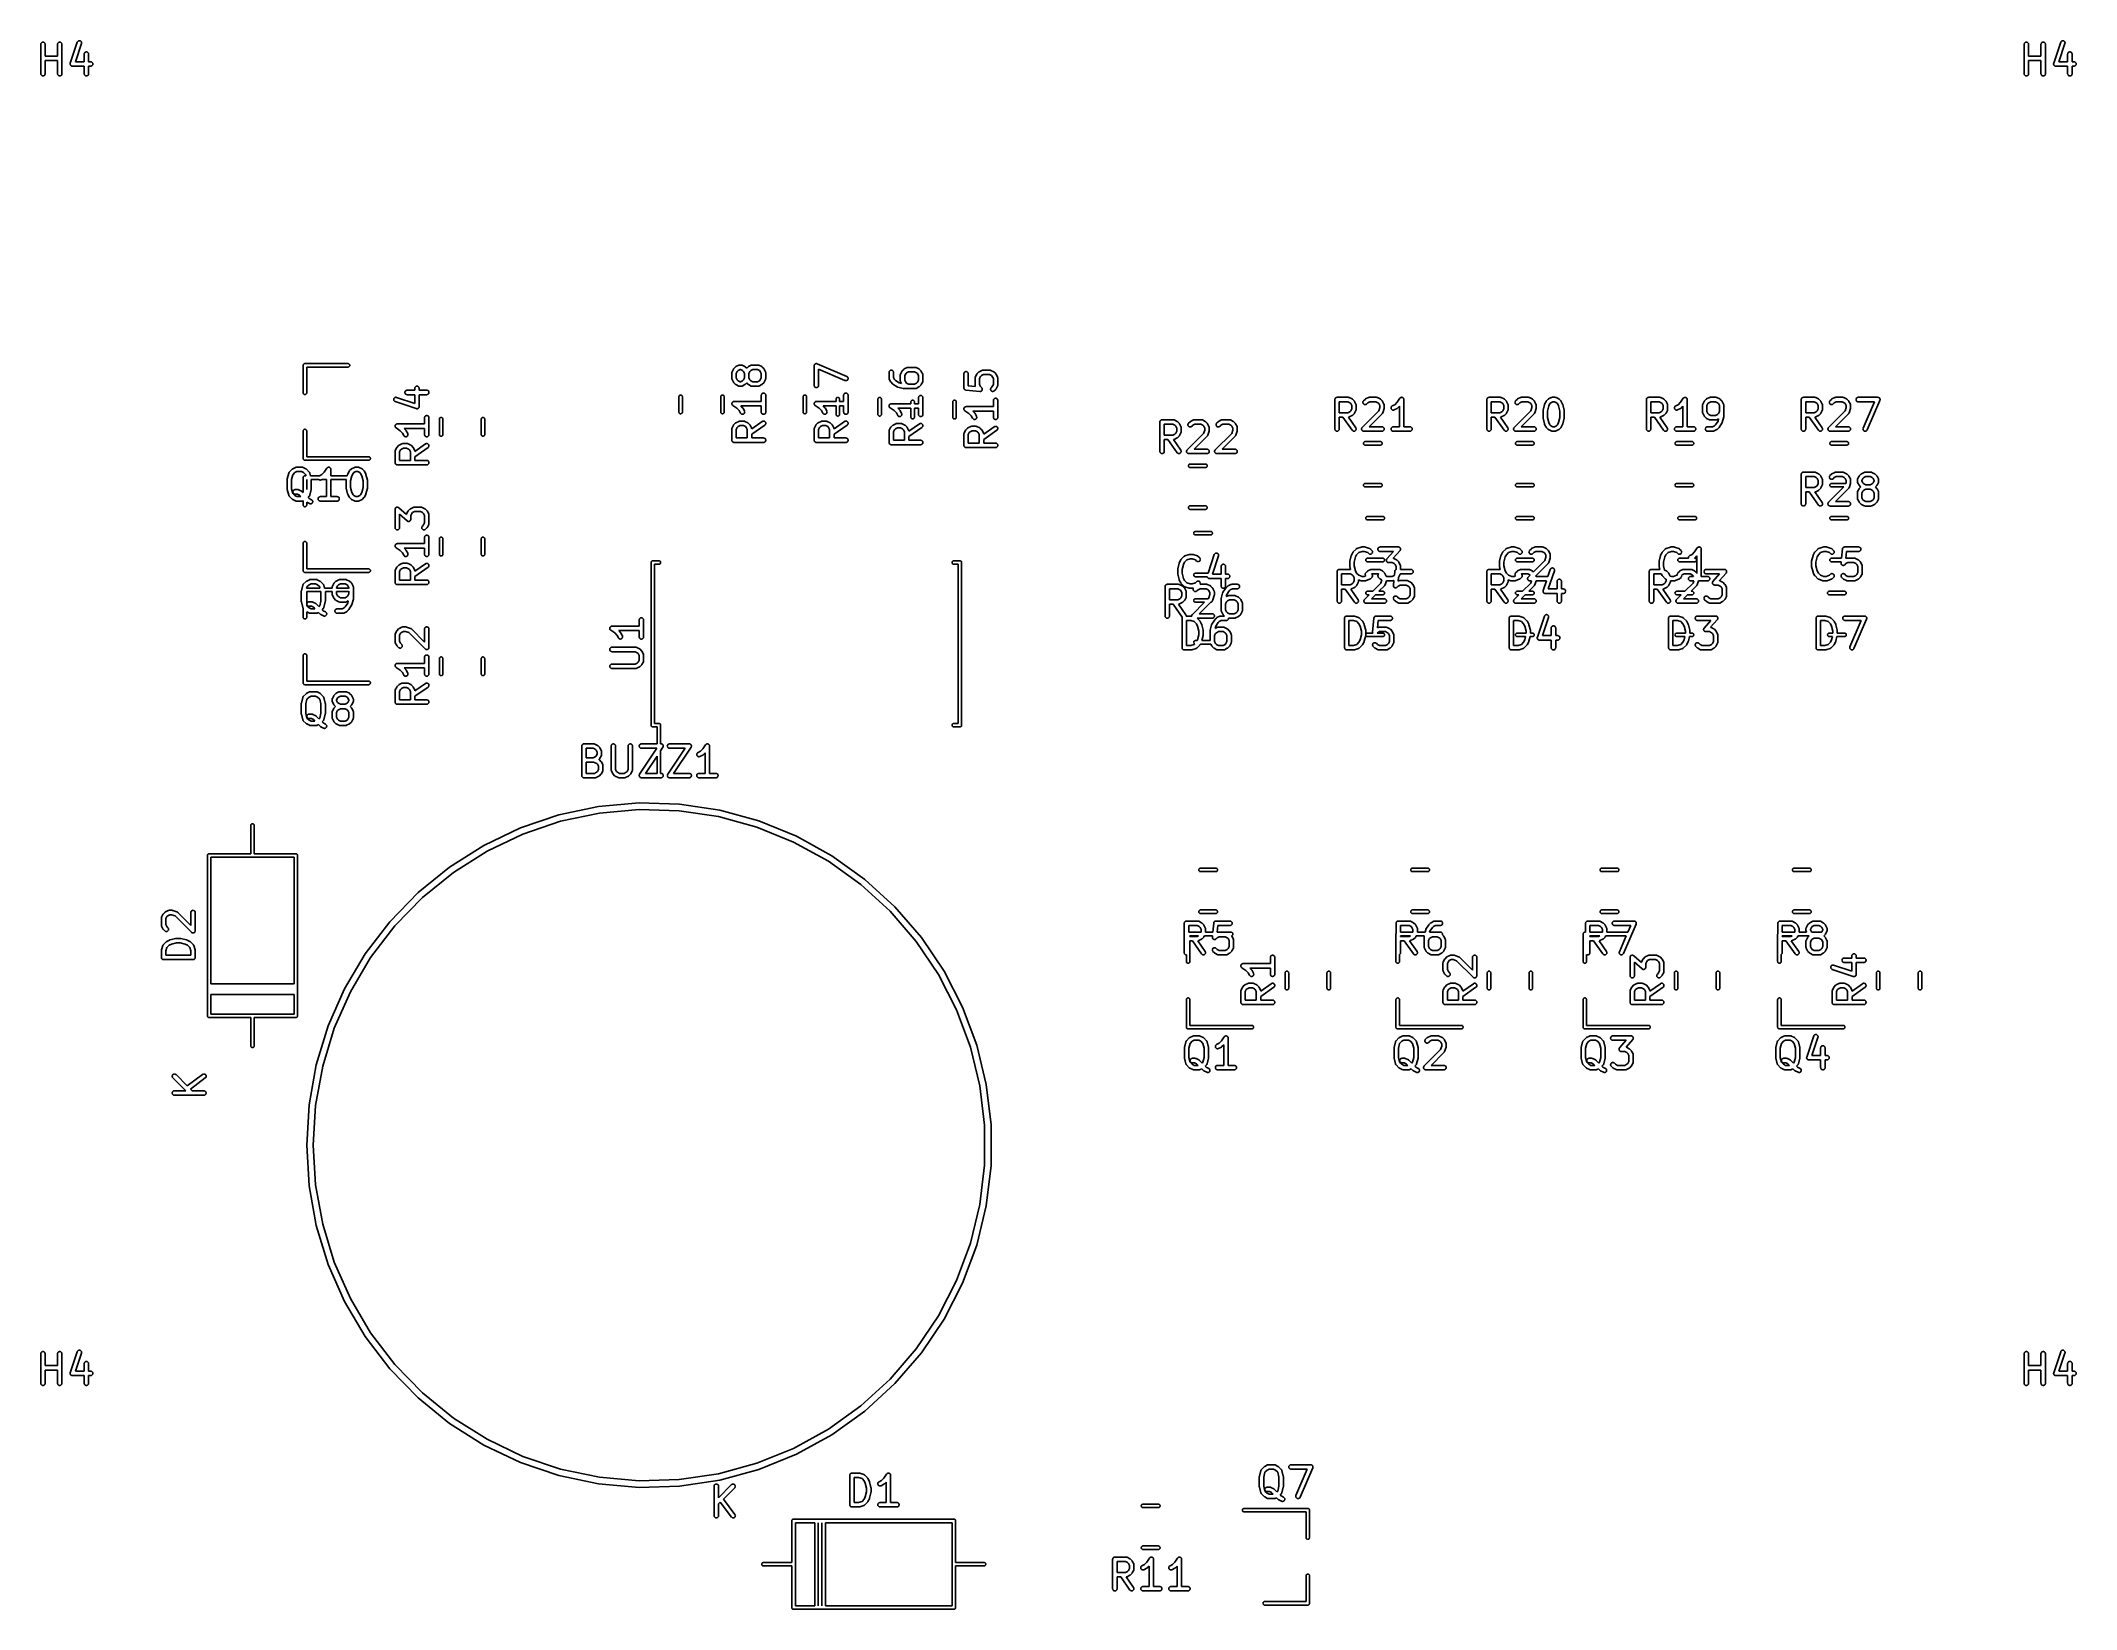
# Model space of a CAD drawing. Extents: x -0.18 to 2.54, y -2.17 to -0.07.
import ezdxf

# ---------------------------------------------------------------- set-up
doc = ezdxf.new("R2010")
doc.units = 0
doc.header["$MEASUREMENT"] = 0
doc.layers.add('BLACK', color=7, linetype='CONTINUOUS')

msp = doc.modelspace()

# ---------------------------------------------------------------- linework, layer by layer
at = {"layer": 'BLACK', "linetype": 'CONTINUOUS'}
for p, q in [((-0.182949, -0.078714), (-0.182884, -0.078141)), ((-0.182949, -0.078755), (-0.182949, -0.078714)), ((-0.182949, -0.118125), (-0.182949, -0.078755)), ((-0.182884, -0.078141), (-0.18271, -0.077592)), ((-0.18271, -0.077592), (-0.182433, -0.077087)), ((-0.182433, -0.077087), (-0.182062, -0.076646)), ((-0.182062, -0.076646), (-0.181613, -0.076284)), ((-0.181613, -0.076284), (-0.181102, -0.076017)), ((-0.181102, -0.076017), (-0.18055, -0.075855)), ((-0.18055, -0.075855), (-0.179976, -0.075802)), ((-0.179976, -0.075802), (-0.179402, -0.075863)), ((-0.179402, -0.075863), (-0.178852, -0.076033)), ((-0.178852, -0.076033), (-0.178345, -0.076307)), ((-0.178345, -0.076307), (-0.177901, -0.076675)), ((-0.177901, -0.076675), (-0.177537, -0.077121)), ((-0.177537, -0.077121), (-0.177266, -0.07763)), ((-0.177266, -0.07763), (-0.1771, -0.078182)), ((-0.1771, -0.078182), (-0.177043, -0.078755)), ((-0.177043, -0.078755), (-0.177043, -0.09455)), ((-0.160452, -0.078714), (-0.160387, -0.078141)), ((-0.160452, -0.078755), (-0.160452, -0.078714)), ((-0.160452, -0.09455), (-0.160452, -0.078755)), ((-0.160387, -0.078141), (-0.160213, -0.077592)), ((-0.160213, -0.077592), (-0.159935, -0.077087)), ((-0.159935, -0.077087), (-0.159565, -0.076646)), ((-0.159565, -0.076646), (-0.159116, -0.076284)), ((-0.159116, -0.076284), (-0.158605, -0.076017)), ((-0.158605, -0.076017), (-0.158052, -0.075855)), ((-0.158052, -0.075855), (-0.157478, -0.075802)), ((-0.157478, -0.075802), (-0.156905, -0.075863)), ((-0.156905, -0.075863), (-0.156355, -0.076033)), ((-0.156355, -0.076033), (-0.155848, -0.076307)), ((-0.155848, -0.076307), (-0.155404, -0.076675)), ((-0.155404, -0.076675), (-0.15504, -0.077121)), ((-0.15504, -0.077121), (-0.154769, -0.07763)), ((-0.154769, -0.07763), (-0.154603, -0.078182)), ((-0.154603, -0.078182), (-0.154546, -0.078755)), ((-0.154546, -0.078755), (-0.154546, -0.118125)), ((-0.143427, -0.104068), (-0.134054, -0.075947)), ((-0.128451, -0.077814), (-0.136529, -0.102049)), ((-0.134054, -0.075947), (-0.13404, -0.075908)), ((-0.13404, -0.075908), (-0.133798, -0.075385)), ((-0.133798, -0.075385), (-0.133459, -0.074919)), ((-0.133459, -0.074919), (-0.133036, -0.074527)), ((-0.133036, -0.074527), (-0.132545, -0.074226)), ((-0.132545, -0.074226), (-0.132005, -0.074025)), ((-0.132005, -0.074025), (-0.131436, -0.073933)), ((-0.131436, -0.073933), (-0.13086, -0.073954)), ((-0.13086, -0.073954), (-0.130299, -0.074086)), ((-0.130299, -0.074086), (-0.129774, -0.074324)), ((-0.129774, -0.074324), (-0.129306, -0.07466)), ((-0.129306, -0.07466), (-0.128912, -0.07508)), ((-0.128912, -0.07508), (-0.128607, -0.075569)), ((-0.128607, -0.075569), (-0.128402, -0.076108)), ((-0.128323, -0.077252), (-0.128451, -0.077814)), ((-0.128402, -0.076108), (-0.128307, -0.076676)), ((-0.128307, -0.076676), (-0.128323, -0.077252)), ((2.46705, -0.078714), (2.46712, -0.078141)), ((2.46705, -0.078755), (2.46705, -0.078714)), ((2.46705, -0.118125), (2.46705, -0.078755)), ((2.46712, -0.078141), (2.46729, -0.077592)), ((2.46729, -0.077592), (2.46757, -0.077087)), ((2.46757, -0.077087), (2.46794, -0.076646)), ((2.46794, -0.076646), (2.46839, -0.076284)), ((2.46839, -0.076284), (2.4689, -0.076017)), ((2.4689, -0.076017), (2.46945, -0.075855)), ((2.46945, -0.075855), (2.47002, -0.075802)), ((2.47002, -0.075802), (2.4706, -0.075863)), ((2.4706, -0.075863), (2.47115, -0.076033)), ((2.47115, -0.076033), (2.47165, -0.076307)), ((2.47165, -0.076307), (2.4721, -0.076675)), ((2.4721, -0.076675), (2.47246, -0.077121)), ((2.47246, -0.077121), (2.47273, -0.07763)), ((2.47273, -0.07763), (2.4729, -0.078182)), ((2.4729, -0.078182), (2.47296, -0.078755)), ((2.47296, -0.078755), (2.47296, -0.09455)), ((2.48955, -0.078714), (2.48961, -0.078141)), ((2.48955, -0.078755), (2.48955, -0.078714)), ((2.48955, -0.09455), (2.48955, -0.078755)), ((2.48961, -0.078141), (2.48979, -0.077592)), ((2.48979, -0.077592), (2.49006, -0.077087)), ((2.49006, -0.077087), (2.49043, -0.076646)), ((2.49043, -0.076646), (2.49088, -0.076284)), ((2.49088, -0.076284), (2.49139, -0.076017)), ((2.49139, -0.076017), (2.49195, -0.075855)), ((2.49195, -0.075855), (2.49252, -0.075802)), ((2.49252, -0.075802), (2.49309, -0.075863)), ((2.49309, -0.075863), (2.49365, -0.076033)), ((2.49365, -0.076033), (2.49415, -0.076307)), ((2.49415, -0.076307), (2.4946, -0.076675)), ((2.4946, -0.076675), (2.49496, -0.077121)), ((2.49496, -0.077121), (2.49523, -0.07763)), ((2.49523, -0.07763), (2.4954, -0.078182)), ((2.4954, -0.078182), (2.49545, -0.078755)), ((2.49545, -0.078755), (2.49545, -0.118125)), ((2.50657, -0.104068), (2.51595, -0.075947)), ((2.52155, -0.077814), (2.51347, -0.102049)), ((2.51595, -0.075947), (2.51596, -0.075908)), ((2.51596, -0.075908), (2.5162, -0.075385)), ((2.5162, -0.075385), (2.51654, -0.074919)), ((2.51654, -0.074919), (2.51696, -0.074527)), ((2.51696, -0.074527), (2.51745, -0.074226)), ((2.51745, -0.074226), (2.518, -0.074025)), ((2.518, -0.074025), (2.51856, -0.073933)), ((2.51856, -0.073933), (2.51914, -0.073954)), ((2.51914, -0.073954), (2.5197, -0.074086)), ((2.5197, -0.074086), (2.52023, -0.074324)), ((2.52023, -0.074324), (2.52069, -0.07466)), ((2.52069, -0.07466), (2.52109, -0.07508)), ((2.52109, -0.07508), (2.52139, -0.075569)), ((2.52139, -0.075569), (2.5216, -0.076108)), ((2.52168, -0.077252), (2.52155, -0.077814)), ((2.5216, -0.076108), (2.52169, -0.076676)), ((2.52169, -0.076676), (2.52168, -0.077252)), ((-0.177043, -0.09455), (-0.160452, -0.09455)), ((-0.160452, -0.100456), (-0.177043, -0.100456)), ((-0.177043, -0.100456), (-0.177043, -0.118125)), ((-0.160452, -0.118125), (-0.160452, -0.100456)), ((-0.143579, -0.104981), (-0.14356, -0.104806)), ((-0.143569, -0.105094), (-0.143579, -0.104981)), ((-0.143572, -0.105206), (-0.143569, -0.105094)), ((-0.143543, -0.105379), (-0.143572, -0.105206)), ((-0.14356, -0.104806), (-0.143555, -0.10463)), ((-0.143555, -0.10463), (-0.14353, -0.10452)), ((-0.143527, -0.105555), (-0.143543, -0.105379)), ((-0.14353, -0.10452), (-0.143519, -0.104408)), ((-0.143495, -0.105663), (-0.143527, -0.105555)), ((-0.143519, -0.104408), (-0.143466, -0.10424)), ((-0.143476, -0.105774), (-0.143495, -0.105663)), ((-0.143414, -0.105939), (-0.143476, -0.105774)), ((-0.143466, -0.10424), (-0.143427, -0.104068)), ((-0.143364, -0.106108), (-0.143414, -0.105939)), ((-0.143312, -0.106208), (-0.143364, -0.106108)), ((-0.143272, -0.106313), (-0.143312, -0.106208)), ((-0.143178, -0.106463), (-0.143272, -0.106313)), ((-0.143097, -0.106619), (-0.143178, -0.106463)), ((-0.143026, -0.106706), (-0.143097, -0.106619)), ((-0.142967, -0.106802), (-0.143026, -0.106706)), ((-0.142846, -0.106931), (-0.142967, -0.106802)), ((-0.142736, -0.107068), (-0.142846, -0.106931)), ((-0.142649, -0.10714), (-0.142736, -0.107068)), ((-0.142572, -0.107222), (-0.142649, -0.10714)), ((-0.142429, -0.107325), (-0.142572, -0.107222)), ((-0.142294, -0.107438), (-0.142429, -0.107325)), ((-0.142196, -0.107493), (-0.142294, -0.107438)), ((-0.142104, -0.107558), (-0.142196, -0.107493)), ((-0.141944, -0.107631), (-0.142104, -0.107558)), ((-0.141789, -0.107716), (-0.141944, -0.107631)), ((-0.141682, -0.10775), (-0.141789, -0.107716)), ((-0.141579, -0.107796), (-0.141682, -0.10775)), ((-0.141408, -0.107837), (-0.141579, -0.107796)), ((-0.14124, -0.10789), (-0.141408, -0.107837)), ((-0.141128, -0.107903), (-0.14124, -0.10789)), ((-0.141018, -0.107928), (-0.141128, -0.107903)), ((-0.140842, -0.107935), (-0.141018, -0.107928)), ((-0.140667, -0.107954), (-0.140842, -0.107935)), ((-0.140626, -0.107955), (-0.140667, -0.107954)), ((-0.124831, -0.107955), (-0.140626, -0.107955)), ((-0.136529, -0.102049), (-0.124831, -0.102049)), ((-0.124831, -0.091837), (-0.124767, -0.091265)), ((-0.124831, -0.091879), (-0.124831, -0.091837)), ((-0.124831, -0.102049), (-0.124831, -0.091879)), ((-0.124831, -0.118125), (-0.124831, -0.107955)), ((-0.124767, -0.091265), (-0.124592, -0.090715)), ((-0.124592, -0.090715), (-0.124315, -0.09021)), ((-0.124315, -0.09021), (-0.123944, -0.089769)), ((-0.123944, -0.089769), (-0.123495, -0.089408)), ((-0.123495, -0.089408), (-0.122985, -0.089141)), ((-0.122985, -0.089141), (-0.122432, -0.088978)), ((-0.122432, -0.088978), (-0.121858, -0.088926)), ((-0.121858, -0.088926), (-0.121285, -0.088986)), ((-0.121285, -0.088986), (-0.120734, -0.089156)), ((-0.120734, -0.089156), (-0.120227, -0.089431)), ((-0.120227, -0.089431), (-0.119783, -0.089798)), ((-0.119783, -0.089798), (-0.119419, -0.090245)), ((-0.119419, -0.090245), (-0.119149, -0.090753)), ((-0.119149, -0.090753), (-0.118982, -0.091305)), ((-0.118982, -0.091305), (-0.118926, -0.091879)), ((-0.118926, -0.091879), (-0.118926, -0.102049)), ((-0.118926, -0.102049), (-0.116254, -0.102049)), ((-0.116254, -0.107955), (-0.118926, -0.107955)), ((-0.118926, -0.107955), (-0.118926, -0.118125)), ((-0.116254, -0.102049), (-0.116213, -0.102049)), ((-0.115681, -0.107898), (-0.116254, -0.107955)), ((-0.116213, -0.102049), (-0.11564, -0.102114)), ((-0.115129, -0.107732), (-0.115681, -0.107898)), ((-0.11564, -0.102114), (-0.115091, -0.102288)), ((-0.11462, -0.107461), (-0.115129, -0.107732)), ((-0.115091, -0.102288), (-0.114586, -0.102565)), ((-0.114174, -0.107097), (-0.11462, -0.107461)), ((-0.114586, -0.102565), (-0.114145, -0.102936)), ((-0.113806, -0.106653), (-0.114174, -0.107097)), ((-0.114145, -0.102936), (-0.113783, -0.103385)), ((-0.113532, -0.106146), (-0.113806, -0.106653)), ((-0.113783, -0.103385), (-0.113516, -0.103896)), ((-0.113362, -0.105596), (-0.113532, -0.106146)), ((-0.113516, -0.103896), (-0.113354, -0.104449)), ((-0.113302, -0.105022), (-0.113362, -0.105596)), ((-0.113354, -0.104449), (-0.113302, -0.105022)), ((2.47296, -0.09455), (2.48955, -0.09455)), ((2.48955, -0.100456), (2.47296, -0.100456)), ((2.47296, -0.100456), (2.47296, -0.118125)), ((2.48955, -0.118125), (2.48955, -0.100456)), ((2.50642, -0.104981), (2.50644, -0.104806)), ((2.50643, -0.105094), (2.50642, -0.104981)), ((2.50643, -0.105206), (2.50643, -0.105094)), ((2.50646, -0.105379), (2.50643, -0.105206)), ((2.50644, -0.10463), (2.50647, -0.10452)), ((2.50644, -0.104806), (2.50644, -0.10463)), ((2.50647, -0.105555), (2.50646, -0.105379)), ((2.50647, -0.10452), (2.50648, -0.104408)), ((2.50651, -0.105663), (2.50647, -0.105555)), ((2.50648, -0.104408), (2.50653, -0.10424)), ((2.50652, -0.105774), (2.50651, -0.105663)), ((2.50659, -0.105939), (2.50652, -0.105774)), ((2.50653, -0.10424), (2.50657, -0.104068)), ((2.50664, -0.106108), (2.50659, -0.105939)), ((2.50669, -0.106208), (2.50664, -0.106108)), ((2.50673, -0.106313), (2.50669, -0.106208)), ((2.50682, -0.106463), (2.50673, -0.106313)), ((2.5069, -0.106619), (2.50682, -0.106463)), ((2.50697, -0.106706), (2.5069, -0.106619)), ((2.50703, -0.106802), (2.50697, -0.106706)), ((2.50715, -0.106931), (2.50703, -0.106802)), ((2.50726, -0.107068), (2.50715, -0.106931)), ((2.50735, -0.10714), (2.50726, -0.107068)), ((2.50743, -0.107222), (2.50735, -0.10714)), ((2.50757, -0.107325), (2.50743, -0.107222)), ((2.50771, -0.107438), (2.50757, -0.107325)), ((2.5078, -0.107493), (2.50771, -0.107438)), ((2.5079, -0.107558), (2.5078, -0.107493)), ((2.50806, -0.107631), (2.5079, -0.107558)), ((2.50821, -0.107716), (2.50806, -0.107631)), ((2.50832, -0.10775), (2.50821, -0.107716)), ((2.50842, -0.107796), (2.50832, -0.10775)), ((2.50859, -0.107837), (2.50842, -0.107796)), ((2.50876, -0.10789), (2.50859, -0.107837)), ((2.50887, -0.107903), (2.50876, -0.10789)), ((2.50898, -0.107928), (2.50887, -0.107903)), ((2.50916, -0.107935), (2.50898, -0.107928)), ((2.50933, -0.107954), (2.50916, -0.107935)), ((2.50937, -0.107955), (2.50933, -0.107954)), ((2.52517, -0.107955), (2.50937, -0.107955)), ((2.51347, -0.102049), (2.52517, -0.102049)), ((2.52517, -0.091837), (2.52523, -0.091265)), ((2.52517, -0.091879), (2.52517, -0.091837)), ((2.52517, -0.102049), (2.52517, -0.091879)), ((2.52517, -0.118125), (2.52517, -0.107955)), ((2.52523, -0.091265), (2.52541, -0.090715)), ((2.52541, -0.090715), (2.52569, -0.09021)), ((2.52569, -0.09021), (2.52606, -0.089769)), ((2.52606, -0.089769), (2.5265, -0.089408)), ((2.5265, -0.089408), (2.52702, -0.089141)), ((2.52702, -0.089141), (2.52757, -0.088978)), ((2.52757, -0.088978), (2.52814, -0.088926)), ((2.52814, -0.088926), (2.52872, -0.088986)), ((2.52872, -0.088986), (2.52927, -0.089156)), ((2.52927, -0.089156), (2.52977, -0.089431)), ((2.52977, -0.089431), (2.53022, -0.089798)), ((2.53022, -0.089798), (2.53058, -0.090245)), ((2.53058, -0.090245), (2.53085, -0.090753)), ((2.53085, -0.090753), (2.53102, -0.091305)), ((2.53102, -0.091305), (2.53107, -0.091879)), ((2.53107, -0.091879), (2.53107, -0.102049)), ((2.53107, -0.102049), (2.53375, -0.102049)), ((2.53375, -0.107955), (2.53107, -0.107955)), ((2.53107, -0.107955), (2.53107, -0.118125)), ((2.53375, -0.102049), (2.53379, -0.102049)), ((2.53432, -0.107898), (2.53375, -0.107955)), ((2.53379, -0.102049), (2.53436, -0.102114)), ((2.53487, -0.107732), (2.53432, -0.107898)), ((2.53436, -0.102114), (2.53491, -0.102288)), ((2.53538, -0.107461), (2.53487, -0.107732)), ((2.53491, -0.102288), (2.53541, -0.102565)), ((2.53583, -0.107097), (2.53538, -0.107461)), ((2.53541, -0.102565), (2.53586, -0.102936)), ((2.53619, -0.106653), (2.53583, -0.107097)), ((2.53586, -0.102936), (2.53622, -0.103385)), ((2.53647, -0.106146), (2.53619, -0.106653)), ((2.53622, -0.103385), (2.53648, -0.103896)), ((2.53664, -0.105596), (2.53647, -0.106146)), ((2.53648, -0.103896), (2.53665, -0.104449)), ((2.5367, -0.105022), (2.53664, -0.105596)), ((2.53665, -0.104449), (2.5367, -0.105022)), ((-0.182893, -0.118699), (-0.182949, -0.118125)), ((-0.182726, -0.11925), (-0.182893, -0.118699)), ((-0.182456, -0.119759), (-0.182726, -0.11925)), ((-0.182091, -0.120206), (-0.182456, -0.119759)), ((-0.181647, -0.120573), (-0.182091, -0.120206)), ((-0.18114, -0.120847), (-0.181647, -0.120573)), ((-0.18059, -0.121018), (-0.18114, -0.120847)), ((-0.180017, -0.121078), (-0.18059, -0.121018)), ((-0.179443, -0.121026), (-0.180017, -0.121078)), ((-0.17889, -0.120863), (-0.179443, -0.121026)), ((-0.178379, -0.120596), (-0.17889, -0.120863)), ((-0.17793, -0.120235), (-0.178379, -0.120596)), ((-0.17756, -0.119793), (-0.17793, -0.120235)), ((-0.177282, -0.119288), (-0.17756, -0.119793)), ((-0.177108, -0.118739), (-0.177282, -0.119288)), ((-0.177044, -0.118166), (-0.177108, -0.118739)), ((-0.177043, -0.118125), (-0.177044, -0.118166)), ((-0.160396, -0.118699), (-0.160452, -0.118125)), ((-0.160229, -0.11925), (-0.160396, -0.118699)), ((-0.159958, -0.119759), (-0.160229, -0.11925)), ((-0.159594, -0.120206), (-0.159958, -0.119759)), ((-0.15915, -0.120573), (-0.159594, -0.120206)), ((-0.158643, -0.120847), (-0.15915, -0.120573)), ((-0.158093, -0.121018), (-0.158643, -0.120847)), ((-0.15752, -0.121078), (-0.158093, -0.121018)), ((-0.156946, -0.121026), (-0.15752, -0.121078)), ((-0.156393, -0.120863), (-0.156946, -0.121026)), ((-0.155882, -0.120596), (-0.156393, -0.120863)), ((-0.155433, -0.120235), (-0.155882, -0.120596)), ((-0.155063, -0.119793), (-0.155433, -0.120235)), ((-0.154785, -0.119288), (-0.155063, -0.119793)), ((-0.154611, -0.118739), (-0.154785, -0.119288)), ((-0.154547, -0.118166), (-0.154611, -0.118739)), ((-0.154546, -0.118125), (-0.154547, -0.118166)), ((-0.124775, -0.118699), (-0.124831, -0.118125)), ((-0.124608, -0.11925), (-0.124775, -0.118699)), ((-0.124338, -0.119759), (-0.124608, -0.11925)), ((-0.123974, -0.120206), (-0.124338, -0.119759)), ((-0.12353, -0.120573), (-0.123974, -0.120206)), ((-0.123023, -0.120847), (-0.12353, -0.120573)), ((-0.122472, -0.121018), (-0.123023, -0.120847)), ((-0.121899, -0.121078), (-0.122472, -0.121018)), ((-0.121325, -0.121026), (-0.121899, -0.121078)), ((-0.120772, -0.120863), (-0.121325, -0.121026)), ((-0.120262, -0.120596), (-0.120772, -0.120863)), ((-0.119813, -0.120235), (-0.120262, -0.120596)), ((-0.119442, -0.119793), (-0.119813, -0.120235)), ((-0.119165, -0.119288), (-0.119442, -0.119793)), ((-0.11899, -0.118739), (-0.119165, -0.119288)), ((-0.118926, -0.118166), (-0.11899, -0.118739)), ((-0.118926, -0.118125), (-0.118926, -0.118166)), ((2.46711, -0.118699), (2.46705, -0.118125)), ((2.46727, -0.11925), (2.46711, -0.118699)), ((2.46754, -0.119759), (2.46727, -0.11925)), ((2.46791, -0.120206), (2.46754, -0.119759)), ((2.46835, -0.120573), (2.46791, -0.120206)), ((2.46886, -0.120847), (2.46835, -0.120573)), ((2.46941, -0.121018), (2.46886, -0.120847)), ((2.46998, -0.121078), (2.46941, -0.121018)), ((2.47056, -0.121026), (2.46998, -0.121078)), ((2.47111, -0.120863), (2.47056, -0.121026)), ((2.47162, -0.120596), (2.47111, -0.120863)), ((2.47207, -0.120235), (2.47162, -0.120596)), ((2.47244, -0.119793), (2.47207, -0.120235)), ((2.47272, -0.119288), (2.47244, -0.119793)), ((2.47289, -0.118739), (2.47272, -0.119288)), ((2.47296, -0.118166), (2.47289, -0.118739)), ((2.47296, -0.118125), (2.47296, -0.118166)), ((2.4896, -0.118699), (2.48955, -0.118125)), ((2.48977, -0.11925), (2.4896, -0.118699)), ((2.49004, -0.119759), (2.48977, -0.11925)), ((2.49041, -0.120206), (2.49004, -0.119759)), ((2.49085, -0.120573), (2.49041, -0.120206)), ((2.49136, -0.120847), (2.49085, -0.120573)), ((2.49191, -0.121018), (2.49136, -0.120847)), ((2.49248, -0.121078), (2.49191, -0.121018)), ((2.49305, -0.121026), (2.49248, -0.121078)), ((2.49361, -0.120863), (2.49305, -0.121026)), ((2.49412, -0.120596), (2.49361, -0.120863)), ((2.49457, -0.120235), (2.49412, -0.120596)), ((2.49494, -0.119793), (2.49457, -0.120235)), ((2.49521, -0.119288), (2.49494, -0.119793)), ((2.49539, -0.118739), (2.49521, -0.119288)), ((2.49545, -0.118166), (2.49539, -0.118739)), ((2.49545, -0.118125), (2.49545, -0.118166)), ((2.52522, -0.118699), (2.52517, -0.118125)), ((2.52539, -0.11925), (2.52522, -0.118699)), ((2.52566, -0.119759), (2.52539, -0.11925)), ((2.52603, -0.120206), (2.52566, -0.119759)), ((2.52647, -0.120573), (2.52603, -0.120206)), ((2.52698, -0.120847), (2.52647, -0.120573)), ((2.52753, -0.121018), (2.52698, -0.120847)), ((2.5281, -0.121078), (2.52753, -0.121018)), ((2.52867, -0.121026), (2.5281, -0.121078)), ((2.52923, -0.120863), (2.52867, -0.121026)), ((2.52974, -0.120596), (2.52923, -0.120863)), ((2.53019, -0.120235), (2.52974, -0.120596)), ((2.53056, -0.119793), (2.53019, -0.120235)), ((2.53084, -0.119288), (2.53056, -0.119793)), ((2.53101, -0.118739), (2.53084, -0.119288)), ((2.53107, -0.118166), (2.53101, -0.118739)), ((2.53107, -0.118125), (2.53107, -0.118166)), ((0.167705, -0.507795), (0.167751, -0.507332)), ((0.167717, -0.507911), (0.167705, -0.507795)), ((0.167717, -0.544525), (0.167717, -0.507911)), ((0.167751, -0.507332), (0.167886, -0.506887)), ((0.167886, -0.506887), (0.168105, -0.506477)), ((0.168105, -0.506477), (0.1684, -0.506117)), ((0.1684, -0.506117), (0.16876, -0.505822)), ((0.16876, -0.505822), (0.16917, -0.505602)), ((0.16917, -0.505602), (0.169616, -0.505467)), ((0.169616, -0.505467), (0.169963, -0.505433)), ((0.169963, -0.505433), (0.170079, -0.505422)), ((0.170079, -0.505422), (0.170195, -0.505433)), ((0.170195, -0.505433), (0.227675, -0.505433)), ((0.227675, -0.510157), (0.172441, -0.510157)), ((0.172441, -0.510157), (0.172441, -0.544525)), ((0.227675, -0.505433), (0.228022, -0.505467)), ((0.228022, -0.510123), (0.227675, -0.510157)), ((0.228022, -0.505467), (0.228467, -0.505602)), ((0.228467, -0.509988), (0.228022, -0.510123)), ((0.228467, -0.505602), (0.228878, -0.505822)), ((0.228878, -0.509769), (0.228467, -0.509988)), ((0.228878, -0.505822), (0.229237, -0.506117)), ((0.229237, -0.509474), (0.228878, -0.509769)), ((0.229237, -0.506117), (0.229533, -0.506477)), ((0.229533, -0.509114), (0.229237, -0.509474)), ((0.229533, -0.506477), (0.229752, -0.506887)), ((0.229752, -0.508704), (0.229533, -0.509114)), ((0.229752, -0.506887), (0.229887, -0.507332)), ((0.229887, -0.508258), (0.229752, -0.508704)), ((0.229887, -0.507332), (0.229933, -0.507795)), ((0.229933, -0.507795), (0.229887, -0.508258)), ((0.740626, -0.516846), (0.740687, -0.516655)), ((0.740687, -0.516655), (0.740729, -0.516578)), ((0.740729, -0.516578), (0.74076, -0.516497)), ((0.74076, -0.516497), (0.742635, -0.512748)), ((0.742635, -0.512748), (0.742653, -0.512711)), ((0.742653, -0.512711), (0.742744, -0.512572)), ((0.742744, -0.512572), (0.742822, -0.512426)), ((0.742822, -0.512426), (0.7429, -0.512331)), ((0.7429, -0.512331), (0.742967, -0.512227)), ((0.742967, -0.512227), (0.743082, -0.512108)), ((0.743082, -0.512108), (0.743188, -0.51198)), ((0.743188, -0.51198), (0.745062, -0.510106)), ((0.745062, -0.510106), (0.745092, -0.510077)), ((0.745092, -0.510077), (0.745221, -0.509973)), ((0.745221, -0.509973), (0.745342, -0.509859)), ((0.745342, -0.509859), (0.745446, -0.509794)), ((0.745446, -0.509794), (0.745542, -0.509717)), ((0.745542, -0.509717), (0.745689, -0.509641)), ((0.745689, -0.509641), (0.74583, -0.509552)), ((0.74583, -0.509552), (0.749579, -0.507678)), ((0.747702, -0.515817), (0.746354, -0.518515)), ((0.748899, -0.51462), (0.747702, -0.515817)), ((0.751597, -0.513271), (0.748899, -0.51462)), ((0.749579, -0.507678), (0.749616, -0.507659)), ((0.749616, -0.507659), (0.749698, -0.507629)), ((0.749698, -0.507629), (0.749775, -0.507589)), ((0.749775, -0.507589), (0.749968, -0.50753)), ((0.749968, -0.50753), (0.750157, -0.507461)), ((0.750157, -0.507461), (0.750243, -0.507447)), ((0.750243, -0.507447), (0.750326, -0.507422)), ((0.750326, -0.507422), (0.750527, -0.507402)), ((0.750527, -0.507402), (0.750727, -0.507371)), ((0.750727, -0.507371), (0.750813, -0.507374)), ((0.750813, -0.507374), (0.7509, -0.507366)), ((0.7509, -0.507366), (0.752775, -0.507366)), ((0.752078, -0.513271), (0.751597, -0.513271)), ((0.754775, -0.51462), (0.752078, -0.513271)), ((0.752775, -0.507366), (0.752816, -0.507366)), ((0.752816, -0.507366), (0.752902, -0.507376)), ((0.752902, -0.507376), (0.752989, -0.507374)), ((0.752989, -0.507374), (0.753188, -0.507408)), ((0.753188, -0.507408), (0.753389, -0.50743)), ((0.753389, -0.50743), (0.753471, -0.507457)), ((0.753471, -0.507457), (0.753557, -0.507471)), ((0.753557, -0.507471), (0.753746, -0.507544)), ((0.753746, -0.507544), (0.753938, -0.507605)), ((0.753938, -0.507605), (0.754014, -0.507647)), ((0.754014, -0.507647), (0.754095, -0.507678)), ((0.754095, -0.507678), (0.757845, -0.509552)), ((0.755972, -0.515817), (0.754775, -0.51462)), ((0.757321, -0.518515), (0.755972, -0.515817)), ((0.757845, -0.509552), (0.757881, -0.509571)), ((0.757881, -0.509571), (0.758021, -0.509661)), ((0.758021, -0.509661), (0.758167, -0.50974)), ((0.758167, -0.50974), (0.758262, -0.509818)), ((0.758262, -0.509818), (0.758365, -0.509885)), ((0.758365, -0.509885), (0.758484, -0.51)), ((0.758484, -0.51), (0.758612, -0.510106)), ((0.758612, -0.510106), (0.760274, -0.511767)), ((0.760274, -0.511767), (0.761935, -0.510106)), ((0.761935, -0.510106), (0.761965, -0.510077)), ((0.761965, -0.510077), (0.762094, -0.509973)), ((0.762094, -0.509973), (0.762215, -0.509859)), ((0.762215, -0.509859), (0.762319, -0.509794)), ((0.762319, -0.509794), (0.762415, -0.509717)), ((0.762415, -0.509717), (0.762562, -0.509641)), ((0.762562, -0.509641), (0.762703, -0.509552)), ((0.762703, -0.509552), (0.766452, -0.507678)), ((0.764575, -0.515817), (0.763226, -0.518515)), ((0.765772, -0.51462), (0.764575, -0.515817)), ((0.76847, -0.513271), (0.765772, -0.51462)), ((0.766452, -0.507678), (0.766489, -0.507659)), ((0.766489, -0.507659), (0.766571, -0.507629)), ((0.766571, -0.507629), (0.766648, -0.507589)), ((0.766648, -0.507589), (0.766841, -0.50753)), ((0.766841, -0.50753), (0.76703, -0.507461)), ((0.76703, -0.507461), (0.767116, -0.507447)), ((0.767116, -0.507447), (0.767199, -0.507422)), ((0.767199, -0.507422), (0.7674, -0.507402)), ((0.7674, -0.507402), (0.767599, -0.507371)), ((0.767599, -0.507371), (0.767686, -0.507374)), ((0.767686, -0.507374), (0.767773, -0.507366)), ((0.767773, -0.507366), (0.775272, -0.507366)), ((0.774575, -0.513271), (0.76847, -0.513271)), ((0.777272, -0.51462), (0.774575, -0.513271)), ((0.775272, -0.507366), (0.775313, -0.507366)), ((0.775313, -0.507366), (0.775399, -0.507376)), ((0.775399, -0.507376), (0.775486, -0.507374)), ((0.775486, -0.507374), (0.775685, -0.507408)), ((0.775685, -0.507408), (0.775886, -0.50743)), ((0.775886, -0.50743), (0.775968, -0.507457)), ((0.775968, -0.507457), (0.776054, -0.507471)), ((0.776054, -0.507471), (0.776243, -0.507544)), ((0.776243, -0.507544), (0.776435, -0.507605)), ((0.776435, -0.507605), (0.776511, -0.507647)), ((0.776511, -0.507647), (0.776592, -0.507678)), ((0.776592, -0.507678), (0.780342, -0.509552)), ((0.778469, -0.515817), (0.777272, -0.51462)), ((0.779818, -0.518515), (0.778469, -0.515817)), ((0.780342, -0.509552), (0.780379, -0.509571)), ((0.780379, -0.509571), (0.780518, -0.509661)), ((0.780518, -0.509661), (0.780664, -0.50974)), ((0.780664, -0.50974), (0.780759, -0.509818)), ((0.780759, -0.509818), (0.780862, -0.509885)), ((0.780862, -0.509885), (0.780981, -0.51)), ((0.780981, -0.51), (0.781109, -0.510106)), ((0.781109, -0.510106), (0.782984, -0.51198)), ((0.782984, -0.51198), (0.783013, -0.51201)), ((0.783013, -0.51201), (0.783116, -0.512139)), ((0.783116, -0.512139), (0.78323, -0.51226)), ((0.78323, -0.51226), (0.783296, -0.512364)), ((0.783296, -0.512364), (0.783372, -0.51246)), ((0.783372, -0.51246), (0.783449, -0.512607)), ((0.783449, -0.512607), (0.783537, -0.512748)), ((0.783537, -0.512748), (0.785412, -0.516497)), ((0.785412, -0.516497), (0.78543, -0.516534)), ((0.78543, -0.516534), (0.78546, -0.516616)), ((0.78546, -0.516616), (0.785501, -0.516693)), ((0.785501, -0.516693), (0.785559, -0.516886)), ((0.850448, -0.508403), (0.850449, -0.508392)), ((0.850448, -0.508444), (0.850448, -0.508403)), ((0.850448, -0.534691), (0.850448, -0.508444)), ((0.850449, -0.508382), (0.850482, -0.508105)), ((0.850449, -0.508392), (0.850449, -0.508382)), ((0.850482, -0.508105), (0.850513, -0.50783)), ((0.850513, -0.50783), (0.850516, -0.50782)), ((0.850516, -0.50782), (0.850517, -0.50781)), ((0.850517, -0.50781), (0.850603, -0.507544)), ((0.850603, -0.507544), (0.850687, -0.507281)), ((0.850687, -0.507281), (0.850692, -0.507272)), ((0.850692, -0.507272), (0.850695, -0.507262)), ((0.850695, -0.507262), (0.85083, -0.507021)), ((0.85083, -0.507021), (0.850964, -0.506776)), ((0.850964, -0.506776), (0.850971, -0.506768)), ((0.850971, -0.506768), (0.850976, -0.506759)), ((0.850976, -0.506759), (0.851156, -0.506547)), ((0.851156, -0.506547), (0.851335, -0.506334)), ((0.851335, -0.506334), (0.851343, -0.506328)), ((0.851343, -0.506328), (0.85135, -0.50632)), ((0.85135, -0.50632), (0.85157, -0.506145)), ((0.85157, -0.506145), (0.851784, -0.505973)), ((0.851784, -0.505973), (0.851793, -0.505968)), ((0.851793, -0.505968), (0.851801, -0.505962)), ((0.851801, -0.505962), (0.85205, -0.505834)), ((0.85205, -0.505834), (0.852295, -0.505706)), ((0.852295, -0.505706), (0.852304, -0.505703)), ((0.852304, -0.505703), (0.852314, -0.505699)), ((0.852314, -0.505699), (0.852579, -0.505623)), ((0.852579, -0.505623), (0.852847, -0.505543)), ((0.852847, -0.505543), (0.852858, -0.505543)), ((0.852858, -0.505543), (0.852868, -0.50554)), ((0.852868, -0.50554), (0.853143, -0.505517)), ((0.853143, -0.505517), (0.853421, -0.505491)), ((0.853421, -0.505491), (0.853432, -0.505492)), ((0.853432, -0.505492), (0.853442, -0.505491)), ((0.853442, -0.505491), (0.853721, -0.505523)), ((0.853721, -0.505523), (0.853995, -0.505551)), ((0.853995, -0.505551), (0.854004, -0.505555)), ((0.854004, -0.505555), (0.854015, -0.505556)), ((0.854015, -0.505556), (0.85428, -0.50564)), ((0.85428, -0.50564), (0.854545, -0.505722)), ((0.854545, -0.505722), (0.854554, -0.505727)), ((0.854554, -0.505727), (0.854564, -0.50573)), ((0.854564, -0.50573), (0.893934, -0.522603)), ((0.891608, -0.528031), (0.856354, -0.512922)), ((0.856354, -0.512922), (0.856354, -0.534691)), ((0.950448, -0.517118), (0.950513, -0.516545)), ((0.950513, -0.516545), (0.950687, -0.515996)), ((0.950687, -0.515996), (0.950964, -0.515491)), ((0.950964, -0.515491), (0.951335, -0.515049)), ((0.951335, -0.515049), (0.951784, -0.514688)), ((0.951784, -0.514688), (0.952295, -0.514421)), ((0.952295, -0.514421), (0.952847, -0.514258)), ((0.952847, -0.514258), (0.953421, -0.514206)), ((0.953421, -0.514206), (0.953995, -0.514266)), ((0.953995, -0.514266), (0.954545, -0.514437)), ((0.954545, -0.514437), (0.955052, -0.514711)), ((0.955052, -0.514711), (0.955496, -0.515078)), ((0.955496, -0.515078), (0.95586, -0.515525)), ((0.95586, -0.515525), (0.956131, -0.516034)), ((0.956131, -0.516034), (0.956297, -0.516585)), ((0.956297, -0.516585), (0.956354, -0.517159)), ((0.965758, -0.519588), (0.967633, -0.515838)), ((0.967633, -0.515838), (0.967651, -0.515802)), ((0.967651, -0.515802), (0.967742, -0.515662)), ((0.967742, -0.515662), (0.96782, -0.515516)), ((0.96782, -0.515516), (0.967898, -0.515421)), ((0.967898, -0.515421), (0.967965, -0.515318)), ((0.967965, -0.515318), (0.968081, -0.515199)), ((0.968081, -0.515199), (0.968186, -0.515071)), ((0.968186, -0.515071), (0.970061, -0.513196)), ((0.970061, -0.513196), (0.97009, -0.513167)), ((0.97009, -0.513167), (0.970219, -0.513064)), ((0.970219, -0.513064), (0.97034, -0.51295)), ((0.97034, -0.51295), (0.970444, -0.512884)), ((0.970444, -0.512884), (0.97054, -0.512808)), ((0.97054, -0.512808), (0.970687, -0.512731)), ((0.970687, -0.512731), (0.970828, -0.512643)), ((0.970828, -0.512643), (0.974577, -0.510768)), ((0.976595, -0.516362), (0.973898, -0.517711)), ((0.974577, -0.510768), (0.974614, -0.51075)), ((0.974614, -0.51075), (0.974696, -0.51072)), ((0.974696, -0.51072), (0.974773, -0.510679)), ((0.974773, -0.510679), (0.974966, -0.510621)), ((0.974966, -0.510621), (0.975155, -0.510551)), ((0.975155, -0.510551), (0.975241, -0.510538)), ((0.975241, -0.510538), (0.975324, -0.510513)), ((0.975324, -0.510513), (0.975526, -0.510493)), ((0.975526, -0.510493), (0.975725, -0.510462)), ((0.975725, -0.510462), (0.975812, -0.510465)), ((0.975812, -0.510465), (0.975898, -0.510456)), ((0.975898, -0.510456), (0.985272, -0.510456)), ((0.984575, -0.516362), (0.976595, -0.516362)), ((0.987272, -0.517711), (0.984575, -0.516362)), ((0.985272, -0.510456), (0.985313, -0.510457)), ((0.985313, -0.510457), (0.985399, -0.510466)), ((0.985399, -0.510466), (0.985486, -0.510464)), ((0.985486, -0.510464), (0.985685, -0.510499)), ((0.985685, -0.510499), (0.985886, -0.510521)), ((0.985886, -0.510521), (0.985968, -0.510547)), ((0.985968, -0.510547), (0.986054, -0.510562)), ((0.986054, -0.510562), (0.986243, -0.510634)), ((0.986243, -0.510634), (0.986435, -0.510695)), ((0.986435, -0.510695), (0.986511, -0.510737)), ((0.986511, -0.510737), (0.986592, -0.510768)), ((0.986592, -0.510768), (0.990342, -0.512643)), ((0.990342, -0.512643), (0.990379, -0.512662)), ((0.990379, -0.512662), (0.990518, -0.512752)), ((0.990518, -0.512752), (0.990664, -0.51283)), ((0.990664, -0.51283), (0.990759, -0.512908)), ((0.990759, -0.512908), (0.990862, -0.512975)), ((0.990862, -0.512975), (0.990981, -0.513091)), ((0.990981, -0.513091), (0.991109, -0.513196)), ((0.991109, -0.513196), (0.992984, -0.515071)), ((0.992984, -0.515071), (0.993013, -0.5151)), ((0.993013, -0.5151), (0.993116, -0.51523)), ((0.993116, -0.51523), (0.99323, -0.51535)), ((0.99323, -0.51535), (0.993296, -0.515455)), ((0.993296, -0.515455), (0.993372, -0.515551)), ((0.993372, -0.515551), (0.993449, -0.515698)), ((0.993449, -0.515698), (0.993537, -0.515838)), ((0.993537, -0.515838), (0.995412, -0.519588)), ((1.05133, -0.516993), (1.05178, -0.516632)), ((1.05178, -0.516632), (1.05229, -0.516365)), ((1.05229, -0.516365), (1.05285, -0.516202)), ((1.05285, -0.516202), (1.05342, -0.51615)), ((1.05342, -0.51615), (1.05399, -0.51621)), ((1.05399, -0.51621), (1.05455, -0.516381)), ((1.05455, -0.516381), (1.05505, -0.516655)), ((1.05505, -0.516655), (1.0555, -0.517022)), ((1.07034, -0.516769), (1.07044, -0.516703)), ((1.07044, -0.516703), (1.07054, -0.516627)), ((1.07054, -0.516627), (1.07069, -0.51655)), ((1.07069, -0.51655), (1.07083, -0.516462)), ((1.07083, -0.516462), (1.07458, -0.514587)), ((1.07458, -0.514587), (1.07461, -0.514569)), ((1.07461, -0.514569), (1.0747, -0.514539)), ((1.0747, -0.514539), (1.07477, -0.514498)), ((1.07477, -0.514498), (1.07497, -0.51444)), ((1.07497, -0.51444), (1.07516, -0.51437)), ((1.07516, -0.51437), (1.07524, -0.514357)), ((1.07524, -0.514357), (1.07532, -0.514332)), ((1.07532, -0.514332), (1.07553, -0.514312)), ((1.07553, -0.514312), (1.07572, -0.51428)), ((1.07572, -0.51428), (1.07581, -0.514284)), ((1.07581, -0.514284), (1.0759, -0.514275)), ((1.0759, -0.514275), (1.08527, -0.514275)), ((1.08527, -0.514275), (1.08531, -0.514276)), ((1.08531, -0.514276), (1.0854, -0.514285)), ((1.0854, -0.514285), (1.08549, -0.514283)), ((1.08549, -0.514283), (1.08569, -0.514317)), ((1.08569, -0.514317), (1.08589, -0.51434)), ((1.08589, -0.51434), (1.08597, -0.514366)), ((1.08597, -0.514366), (1.08605, -0.514381)), ((1.08605, -0.514381), (1.08624, -0.514453)), ((1.08624, -0.514453), (1.08644, -0.514514)), ((1.08644, -0.514514), (1.08651, -0.514556)), ((1.08651, -0.514556), (1.08659, -0.514587)), ((1.08659, -0.514587), (1.09034, -0.516462)), ((1.09034, -0.516462), (1.09038, -0.516481)), ((1.09038, -0.516481), (1.09052, -0.516571)), ((1.09052, -0.516571), (1.09066, -0.516649)), ((1.09066, -0.516649), (1.09076, -0.516727)), ((1.09076, -0.516727), (1.09086, -0.516794)), ((0.30365, -0.544048), (0.30371, -0.543474)), ((0.30371, -0.543474), (0.303881, -0.542924)), ((0.303881, -0.542924), (0.304155, -0.542417)), ((0.304155, -0.542417), (0.304522, -0.541973)), ((0.304522, -0.541973), (0.304969, -0.541609)), ((0.304969, -0.541609), (0.305478, -0.541338)), ((0.305478, -0.541338), (0.306029, -0.541172)), ((0.306029, -0.541172), (0.306603, -0.541115)), ((0.306603, -0.541115), (0.316774, -0.541115)), ((0.316774, -0.538403), (0.316838, -0.53783)), ((0.316774, -0.538444), (0.316774, -0.538403)), ((0.316774, -0.541115), (0.316774, -0.538444)), ((0.316838, -0.53783), (0.317012, -0.537281)), ((0.317012, -0.537281), (0.31729, -0.536776)), ((0.31729, -0.536776), (0.31766, -0.536334)), ((0.31766, -0.536334), (0.318109, -0.535973)), ((0.318109, -0.535973), (0.31862, -0.535706)), ((0.31862, -0.535706), (0.319173, -0.535543)), ((0.319173, -0.535543), (0.319747, -0.535491)), ((0.319747, -0.535491), (0.32032, -0.535551)), ((0.32032, -0.535551), (0.320871, -0.535722)), ((0.320871, -0.535722), (0.321377, -0.535996)), ((0.321377, -0.535996), (0.321821, -0.536363)), ((0.321821, -0.536363), (0.322186, -0.53681)), ((0.322186, -0.53681), (0.322456, -0.537319)), ((0.322456, -0.537319), (0.322623, -0.53787)), ((0.322623, -0.53787), (0.322679, -0.538444)), ((0.322679, -0.538444), (0.322679, -0.541115)), ((0.322679, -0.541115), (0.33285, -0.541115)), ((0.33285, -0.541115), (0.332891, -0.541116)), ((0.332891, -0.541116), (0.333464, -0.54118)), ((0.333464, -0.54118), (0.334013, -0.541354)), ((0.334013, -0.541354), (0.334518, -0.541632)), ((0.334518, -0.541632), (0.334959, -0.542002)), ((0.334959, -0.542002), (0.33532, -0.542451)), ((0.33532, -0.542451), (0.335587, -0.542962)), ((0.335587, -0.542962), (0.33575, -0.543515)), ((0.33575, -0.543515), (0.335802, -0.544089)), ((0.740448, -0.517777), (0.740458, -0.51769)), ((0.740448, -0.517818), (0.740448, -0.517777)), ((0.740448, -0.525317), (0.740448, -0.517818)), ((0.740456, -0.525403), (0.740448, -0.525317)), ((0.740453, -0.52549), (0.740456, -0.525403)), ((0.740485, -0.525689), (0.740453, -0.52549)), ((0.740456, -0.517603), (0.74049, -0.517404)), ((0.740458, -0.51769), (0.740456, -0.517603)), ((0.740504, -0.52589), (0.740485, -0.525689)), ((0.74049, -0.517404), (0.740513, -0.517204)), ((0.740529, -0.525974), (0.740504, -0.52589)), ((0.740513, -0.517204), (0.740539, -0.517121)), ((0.740543, -0.526059), (0.740529, -0.525974)), ((0.740539, -0.517121), (0.740554, -0.517035)), ((0.740612, -0.526249), (0.740543, -0.526059)), ((0.740554, -0.517035), (0.740626, -0.516846)), ((0.740671, -0.526442), (0.740612, -0.526249)), ((0.740712, -0.526519), (0.740671, -0.526442)), ((0.740742, -0.5266), (0.740712, -0.526519)), ((0.74076, -0.526637), (0.740742, -0.5266)), ((0.742635, -0.530387), (0.74076, -0.526637)), ((0.742723, -0.530527), (0.742635, -0.530387)), ((0.742799, -0.530675), (0.742723, -0.530527)), ((0.742876, -0.530771), (0.742799, -0.530675)), ((0.742941, -0.530875), (0.742876, -0.530771)), ((0.743055, -0.530995), (0.742941, -0.530875)), ((0.743159, -0.531125), (0.743055, -0.530995)), ((0.743188, -0.531154), (0.743159, -0.531125)), ((0.745062, -0.533029), (0.743188, -0.531154)), ((0.745191, -0.533134), (0.745062, -0.533029)), ((0.74531, -0.53325), (0.745191, -0.533134)), ((0.745413, -0.533317), (0.74531, -0.53325)), ((0.745508, -0.533395), (0.745413, -0.533317)), ((0.745654, -0.533473), (0.745508, -0.533395)), ((0.745793, -0.533563), (0.745654, -0.533473)), ((0.74583, -0.533582), (0.745793, -0.533563)), ((0.749579, -0.535457), (0.74583, -0.533582)), ((0.746354, -0.518515), (0.746354, -0.52462)), ((0.746354, -0.52462), (0.747702, -0.527317)), ((0.747702, -0.527317), (0.748899, -0.528514)), ((0.748899, -0.528514), (0.751597, -0.529863)), ((0.749661, -0.535488), (0.749579, -0.535457)), ((0.749737, -0.53553), (0.749661, -0.535488)), ((0.749929, -0.535591), (0.749737, -0.53553)), ((0.750117, -0.535663), (0.749929, -0.535591)), ((0.750203, -0.535678), (0.750117, -0.535663)), ((0.750286, -0.535704), (0.750203, -0.535678)), ((0.750486, -0.535727), (0.750286, -0.535704)), ((0.750685, -0.535761), (0.750486, -0.535727)), ((0.750772, -0.535759), (0.750685, -0.535761)), ((0.750859, -0.535768), (0.750772, -0.535759)), ((0.7509, -0.535769), (0.750859, -0.535768)), ((0.752775, -0.535769), (0.7509, -0.535769)), ((0.751597, -0.529863), (0.752078, -0.529863)), ((0.752078, -0.529863), (0.754775, -0.528514)), ((0.752861, -0.53576), (0.752775, -0.535769)), ((0.752948, -0.535764), (0.752861, -0.53576)), ((0.753147, -0.535732), (0.752948, -0.535764)), ((0.753348, -0.535712), (0.753147, -0.535732)), ((0.753432, -0.535687), (0.753348, -0.535712)), ((0.753517, -0.535674), (0.753432, -0.535687)), ((0.753706, -0.535604), (0.753517, -0.535674)), ((0.7539, -0.535546), (0.753706, -0.535604)), ((0.753977, -0.535505), (0.7539, -0.535546)), ((0.754058, -0.535475), (0.753977, -0.535505)), ((0.754095, -0.535457), (0.754058, -0.535475)), ((0.757845, -0.533582), (0.754095, -0.535457)), ((0.754775, -0.528514), (0.755972, -0.527317)), ((0.755972, -0.527317), (0.757321, -0.52462)), ((0.757321, -0.52462), (0.757321, -0.518515)), ((0.757985, -0.533494), (0.757845, -0.533582)), ((0.758132, -0.533417), (0.757985, -0.533494)), ((0.758228, -0.533341), (0.758132, -0.533417)), ((0.758333, -0.533275), (0.758228, -0.533341)), ((0.758453, -0.533161), (0.758333, -0.533275)), ((0.758583, -0.533058), (0.758453, -0.533161)), ((0.758612, -0.533029), (0.758583, -0.533058)), ((0.760274, -0.531367), (0.758612, -0.533029)), ((0.761935, -0.533029), (0.760274, -0.531367)), ((0.762063, -0.533134), (0.761935, -0.533029)), ((0.762182, -0.53325), (0.762063, -0.533134)), ((0.762286, -0.533317), (0.762182, -0.53325)), ((0.762381, -0.533395), (0.762286, -0.533317)), ((0.762527, -0.533473), (0.762381, -0.533395)), ((0.762666, -0.533563), (0.762527, -0.533473)), ((0.762703, -0.533582), (0.762666, -0.533563)), ((0.766452, -0.535457), (0.762703, -0.533582)), ((0.763226, -0.518515), (0.763226, -0.52462)), ((0.763226, -0.52462), (0.764575, -0.527317)), ((0.764575, -0.527317), (0.765772, -0.528514)), ((0.765772, -0.528514), (0.76847, -0.529863)), ((0.766533, -0.535488), (0.766452, -0.535457)), ((0.76661, -0.53553), (0.766533, -0.535488)), ((0.766802, -0.535591), (0.76661, -0.53553)), ((0.76699, -0.535663), (0.766802, -0.535591)), ((0.767076, -0.535678), (0.76699, -0.535663)), ((0.767159, -0.535704), (0.767076, -0.535678)), ((0.767359, -0.535727), (0.767159, -0.535704)), ((0.767558, -0.535761), (0.767359, -0.535727)), ((0.767645, -0.535759), (0.767558, -0.535761)), ((0.767732, -0.535768), (0.767645, -0.535759)), ((0.767773, -0.535769), (0.767732, -0.535768)), ((0.775272, -0.535769), (0.767773, -0.535769)), ((0.76847, -0.529863), (0.774575, -0.529863)), ((0.774575, -0.529863), (0.777272, -0.528514)), ((0.775358, -0.53576), (0.775272, -0.535769)), ((0.775445, -0.535764), (0.775358, -0.53576)), ((0.775644, -0.535732), (0.775445, -0.535764)), ((0.775845, -0.535712), (0.775644, -0.535732)), ((0.775929, -0.535687), (0.775845, -0.535712)), ((0.776014, -0.535674), (0.775929, -0.535687)), ((0.776204, -0.535604), (0.776014, -0.535674)), ((0.776397, -0.535546), (0.776204, -0.535604)), ((0.776474, -0.535505), (0.776397, -0.535546)), ((0.776555, -0.535475), (0.776474, -0.535505)), ((0.776592, -0.535457), (0.776555, -0.535475)), ((0.780342, -0.533582), (0.776592, -0.535457)), ((0.777272, -0.528514), (0.778469, -0.527317)), ((0.778469, -0.527317), (0.779818, -0.52462)), ((0.779818, -0.52462), (0.779818, -0.518515)), ((0.780482, -0.533494), (0.780342, -0.533582)), ((0.78063, -0.533417), (0.780482, -0.533494)), ((0.780726, -0.533341), (0.78063, -0.533417)), ((0.78083, -0.533275), (0.780726, -0.533341)), ((0.78095, -0.533161), (0.78083, -0.533275)), ((0.78108, -0.533058), (0.78095, -0.533161)), ((0.781109, -0.533029), (0.78108, -0.533058)), ((0.782984, -0.531154), (0.781109, -0.533029)), ((0.783089, -0.531026), (0.782984, -0.531154)), ((0.783205, -0.530907), (0.783089, -0.531026)), ((0.783272, -0.530804), (0.783205, -0.530907)), ((0.78335, -0.530709), (0.783272, -0.530804)), ((0.783428, -0.530563), (0.78335, -0.530709)), ((0.783518, -0.530424), (0.783428, -0.530563)), ((0.783537, -0.530387), (0.783518, -0.530424)), ((0.785412, -0.526637), (0.783537, -0.530387)), ((0.785443, -0.526556), (0.785412, -0.526637)), ((0.785485, -0.52648), (0.785443, -0.526556)), ((0.785546, -0.526288), (0.785485, -0.52648)), ((0.785618, -0.526099), (0.785546, -0.526288)), ((0.785559, -0.516886), (0.785629, -0.517075)), ((0.785633, -0.526013), (0.785618, -0.526099)), ((0.785629, -0.517075), (0.785642, -0.517161)), ((0.785659, -0.525931), (0.785633, -0.526013)), ((0.785642, -0.517161), (0.785667, -0.517244)), ((0.785682, -0.52573), (0.785659, -0.525931)), ((0.785667, -0.517244), (0.785687, -0.517445)), ((0.785716, -0.525531), (0.785682, -0.52573)), ((0.785687, -0.517445), (0.785719, -0.517644)), ((0.785723, -0.525358), (0.785714, -0.525444)), ((0.785714, -0.525444), (0.785716, -0.525531)), ((0.785719, -0.517644), (0.785715, -0.517731)), ((0.785715, -0.517731), (0.785724, -0.517818)), ((0.785724, -0.525317), (0.785723, -0.525358)), ((0.785724, -0.517818), (0.785724, -0.525317)), ((0.850504, -0.535264), (0.850448, -0.534691)), ((0.850671, -0.535816), (0.850504, -0.535264)), ((0.850941, -0.536325), (0.850671, -0.535816)), ((0.851306, -0.536771), (0.850941, -0.536325)), ((0.85175, -0.537139), (0.851306, -0.536771)), ((0.852257, -0.537413), (0.85175, -0.537139)), ((0.852807, -0.537583), (0.852257, -0.537413)), ((0.85338, -0.537643), (0.852807, -0.537583)), ((0.853954, -0.537591), (0.85338, -0.537643)), ((0.854507, -0.537428), (0.853954, -0.537591)), ((0.855018, -0.537161), (0.854507, -0.537428)), ((0.855467, -0.5368), (0.855018, -0.537161)), ((0.855837, -0.536359), (0.855467, -0.5368)), ((0.856115, -0.535854), (0.855837, -0.536359)), ((0.856289, -0.535305), (0.856115, -0.535854)), ((0.856353, -0.534732), (0.856289, -0.535305)), ((0.856354, -0.534691), (0.856353, -0.534732)), ((0.892157, -0.528205), (0.891608, -0.528031)), ((0.89273, -0.528269), (0.892157, -0.528205)), ((0.893304, -0.528221), (0.89273, -0.528269)), ((0.893858, -0.528062), (0.893304, -0.528221)), ((0.89437, -0.527799), (0.893858, -0.528062)), ((0.893934, -0.522603), (0.893972, -0.522619)), ((0.893972, -0.522619), (0.894473, -0.522904)), ((0.894822, -0.527441), (0.89437, -0.527799)), ((0.894473, -0.522904), (0.894909, -0.52328)), ((0.895196, -0.527002), (0.894822, -0.527441)), ((0.894909, -0.52328), (0.895264, -0.523735)), ((0.895477, -0.526499), (0.895196, -0.527002)), ((0.895264, -0.523735), (0.895524, -0.524249)), ((0.895655, -0.525951), (0.895477, -0.526499)), ((0.895524, -0.524249), (0.895679, -0.524804)), ((0.895723, -0.525379), (0.895655, -0.525951)), ((0.895679, -0.524804), (0.895723, -0.525379)), ((0.950448, -0.517159), (0.950448, -0.517118)), ((0.950448, -0.524658), (0.950448, -0.517159)), ((0.950456, -0.524744), (0.950448, -0.524658)), ((0.950453, -0.524831), (0.950456, -0.524744)), ((0.950485, -0.52503), (0.950453, -0.524831)), ((0.950504, -0.525231), (0.950485, -0.52503)), ((0.950529, -0.525315), (0.950504, -0.525231)), ((0.950543, -0.5254), (0.950529, -0.525315)), ((0.950612, -0.52559), (0.950543, -0.5254)), ((0.950671, -0.525783), (0.950612, -0.52559)), ((0.950712, -0.52586), (0.950671, -0.525783)), ((0.950742, -0.525941), (0.950712, -0.52586)), ((0.95076, -0.525978), (0.950742, -0.525941)), ((0.952635, -0.529728), (0.95076, -0.525978)), ((0.952723, -0.529868), (0.952635, -0.529728)), ((0.952799, -0.530016), (0.952723, -0.529868)), ((0.952876, -0.530112), (0.952799, -0.530016)), ((0.952941, -0.530216), (0.952876, -0.530112)), ((0.953055, -0.530336), (0.952941, -0.530216)), ((0.953159, -0.530466), (0.953055, -0.530336)), ((0.953188, -0.530495), (0.953159, -0.530466)), ((0.955062, -0.53237), (0.953188, -0.530495)), ((0.95527, -0.532541), (0.955062, -0.53237)), ((0.955478, -0.532716), (0.95527, -0.532541)), ((0.955508, -0.532736), (0.955478, -0.532716)), ((0.955512, -0.532739), (0.955508, -0.532736)), ((0.955508, -0.532736), (0.955508, -0.532736)), ((0.955508, -0.532736), (0.955508, -0.532736)), ((0.961137, -0.536489), (0.955512, -0.532739)), ((0.956354, -0.517159), (0.956354, -0.523961)), ((0.956354, -0.523961), (0.957702, -0.526658)), ((0.957702, -0.526658), (0.959031, -0.527987)), ((0.959031, -0.527987), (0.963987, -0.531291)), ((0.961311, -0.536581), (0.961137, -0.536489)), ((0.961479, -0.536685), (0.961311, -0.536581)), ((0.961564, -0.536717), (0.961479, -0.536685)), ((0.961645, -0.53676), (0.961564, -0.536717)), ((0.961834, -0.536817), (0.961645, -0.53676)), ((0.962019, -0.536886), (0.961834, -0.536817)), ((0.962059, -0.536896), (0.962019, -0.536886)), ((0.969558, -0.538771), (0.962059, -0.536896)), ((0.963987, -0.531291), (0.966904, -0.53202)), ((0.965446, -0.520867), (0.965456, -0.520781)), ((0.965446, -0.520908), (0.965446, -0.520867)), ((0.965446, -0.528407), (0.965446, -0.520908)), ((0.965455, -0.528494), (0.965446, -0.528407)), ((0.965451, -0.528581), (0.965455, -0.528494)), ((0.965483, -0.52878), (0.965451, -0.528581)), ((0.965454, -0.520694), (0.965488, -0.520495)), ((0.965456, -0.520781), (0.965454, -0.520694)), ((0.965502, -0.528981), (0.965483, -0.52878)), ((0.965488, -0.520495), (0.965511, -0.520294)), ((0.965528, -0.529064), (0.965502, -0.528981)), ((0.965511, -0.520294), (0.965537, -0.520212)), ((0.965541, -0.52915), (0.965528, -0.529064)), ((0.965537, -0.520212), (0.965552, -0.520126)), ((0.965611, -0.529339), (0.965541, -0.52915)), ((0.965552, -0.520126), (0.965624, -0.519937)), ((0.965669, -0.529533), (0.965611, -0.529339)), ((0.965624, -0.519937), (0.965685, -0.519745)), ((0.96571, -0.529609), (0.965669, -0.529533)), ((0.965685, -0.519745), (0.965727, -0.519669)), ((0.96574, -0.529691), (0.96571, -0.529609)), ((0.965727, -0.519669), (0.965758, -0.519588)), ((0.965758, -0.529728), (0.96574, -0.529691)), ((0.966904, -0.53202), (0.965758, -0.529728)), ((0.96961, -0.538779), (0.969558, -0.538771)), ((0.96966, -0.538795), (0.96961, -0.538779)), ((0.969894, -0.538821), (0.96966, -0.538795)), ((0.970128, -0.538856), (0.969894, -0.538821)), ((0.97018, -0.538853), (0.970128, -0.538856)), ((0.970232, -0.538859), (0.97018, -0.538853)), ((0.970274, -0.538859), (0.970232, -0.538859)), ((0.985272, -0.538859), (0.970274, -0.538859)), ((0.9727, -0.518908), (0.971352, -0.521605)), ((0.971352, -0.521605), (0.971352, -0.52771)), ((0.971352, -0.52771), (0.9727, -0.530408)), ((0.973898, -0.517711), (0.9727, -0.518908)), ((0.9727, -0.530408), (0.973898, -0.531605)), ((0.973898, -0.531605), (0.976595, -0.532954)), ((0.976595, -0.532954), (0.984575, -0.532954)), ((0.984575, -0.532954), (0.987272, -0.531605)), ((0.985358, -0.538851), (0.985272, -0.538859)), ((0.985445, -0.538854), (0.985358, -0.538851)), ((0.985644, -0.538823), (0.985445, -0.538854)), ((0.985845, -0.538803), (0.985644, -0.538823)), ((0.985929, -0.538778), (0.985845, -0.538803)), ((0.986014, -0.538764), (0.985929, -0.538778)), ((0.986204, -0.538695), (0.986014, -0.538764)), ((0.986397, -0.538636), (0.986204, -0.538695)), ((0.986474, -0.538596), (0.986397, -0.538636)), ((0.986555, -0.538566), (0.986474, -0.538596)), ((0.986592, -0.538547), (0.986555, -0.538566)), ((0.990342, -0.536673), (0.986592, -0.538547)), ((0.988469, -0.518908), (0.987272, -0.517711)), ((0.987272, -0.531605), (0.988469, -0.530408)), ((0.989818, -0.521605), (0.988469, -0.518908)), ((0.988469, -0.530408), (0.989818, -0.52771)), ((0.989818, -0.52771), (0.989818, -0.521605)), ((0.990482, -0.536584), (0.990342, -0.536673)), ((0.99063, -0.536508), (0.990482, -0.536584)), ((0.990726, -0.536431), (0.99063, -0.536508)), ((0.99083, -0.536366), (0.990726, -0.536431)), ((0.99095, -0.536252), (0.99083, -0.536366)), ((0.99108, -0.536149), (0.99095, -0.536252)), ((0.991109, -0.53612), (0.99108, -0.536149)), ((0.992984, -0.534245), (0.991109, -0.53612)), ((0.993089, -0.534117), (0.992984, -0.534245)), ((0.993205, -0.533998), (0.993089, -0.534117)), ((0.993272, -0.533894), (0.993205, -0.533998)), ((0.99335, -0.533799), (0.993272, -0.533894)), ((0.993428, -0.533654), (0.99335, -0.533799)), ((0.993518, -0.533514), (0.993428, -0.533654)), ((0.993537, -0.533477), (0.993518, -0.533514)), ((0.995412, -0.529728), (0.993537, -0.533477)), ((0.995412, -0.519588), (0.99543, -0.519625)), ((0.995443, -0.529647), (0.995412, -0.529728)), ((0.99543, -0.519625), (0.99546, -0.519706)), ((0.995485, -0.529571), (0.995443, -0.529647)), ((0.99546, -0.519706), (0.995501, -0.519783)), ((0.995546, -0.529379), (0.995485, -0.529571)), ((0.995501, -0.519783), (0.995559, -0.519976)), ((0.995618, -0.52919), (0.995546, -0.529379)), ((0.995559, -0.519976), (0.995629, -0.520166)), ((0.995633, -0.529104), (0.995618, -0.52919)), ((0.995629, -0.520166), (0.995642, -0.520251)), ((0.995659, -0.529021), (0.995633, -0.529104)), ((0.995642, -0.520251), (0.995667, -0.520335)), ((0.995682, -0.528821), (0.995659, -0.529021)), ((0.995667, -0.520335), (0.995687, -0.520536)), ((0.995716, -0.528622), (0.995682, -0.528821)), ((0.995687, -0.520536), (0.995719, -0.520735)), ((0.995723, -0.528449), (0.995714, -0.528535)), ((0.995714, -0.528535), (0.995716, -0.528622)), ((0.995719, -0.520735), (0.995715, -0.520822)), ((0.995715, -0.520822), (0.995724, -0.520908)), ((0.995724, -0.528407), (0.995723, -0.528449)), ((0.995724, -0.520908), (0.995724, -0.528407)), ((1.05045, -0.519062), (1.05051, -0.518489)), ((1.05045, -0.519103), (1.05045, -0.519062)), ((1.05045, -0.537851), (1.05045, -0.519103)), ((1.05046, -0.537981), (1.05045, -0.537851)), ((1.05046, -0.538113), (1.05046, -0.537981)), ((1.05049, -0.538267), (1.05046, -0.538113)), ((1.0505, -0.538424), (1.05049, -0.538267)), ((1.05054, -0.53855), (1.0505, -0.538424)), ((1.05051, -0.518489), (1.05069, -0.51794)), ((1.05057, -0.538679), (1.05054, -0.53855)), ((1.05063, -0.538825), (1.05057, -0.538679)), ((1.05067, -0.538976), (1.05063, -0.538825)), ((1.05073, -0.539092), (1.05067, -0.538976)), ((1.05069, -0.51794), (1.05096, -0.517435)), ((1.05078, -0.539214), (1.05073, -0.539092)), ((1.05087, -0.539346), (1.05078, -0.539214)), ((1.05094, -0.539485), (1.05087, -0.539346)), ((1.05102, -0.539586), (1.05094, -0.539485)), ((1.05096, -0.517435), (1.05133, -0.516993)), ((1.0511, -0.539696), (1.05102, -0.539586)), ((1.05121, -0.539809), (1.0511, -0.539696)), ((1.05131, -0.539931), (1.05121, -0.539809)), ((1.05141, -0.540015), (1.05131, -0.539931)), ((1.0515, -0.540109), (1.05141, -0.540015)), ((1.05163, -0.540198), (1.0515, -0.540109)), ((1.05175, -0.540299), (1.05163, -0.540198)), ((1.05187, -0.540361), (1.05175, -0.540299)), ((1.05197, -0.540435), (1.05187, -0.540361)), ((1.05212, -0.540498), (1.05197, -0.540435)), ((1.05226, -0.540573), (1.05212, -0.540498)), ((1.05238, -0.540611), (1.05226, -0.540573)), ((1.0525, -0.540663), (1.05238, -0.540611)), ((1.05266, -0.540696), (1.0525, -0.540663)), ((1.05281, -0.540743), (1.05266, -0.540696)), ((1.05294, -0.540757), (1.05281, -0.540743)), ((1.05307, -0.540784), (1.05294, -0.540757)), ((1.05311, -0.540789), (1.05307, -0.540784)), ((1.07185, -0.542663), (1.05311, -0.540789)), ((1.0555, -0.517022), (1.05586, -0.517469)), ((1.05586, -0.517469), (1.05613, -0.517978)), ((1.05613, -0.517978), (1.0563, -0.518529)), ((1.0563, -0.518529), (1.05635, -0.519103)), ((1.05635, -0.519103), (1.05635, -0.535178)), ((1.05635, -0.535178), (1.06612, -0.536155)), ((1.06545, -0.524513), (1.06549, -0.524314)), ((1.06546, -0.5246), (1.06545, -0.524513)), ((1.06545, -0.524686), (1.06546, -0.5246)), ((1.06545, -0.524727), (1.06545, -0.524686)), ((1.06545, -0.534101), (1.06545, -0.524727)), ((1.06545, -0.534187), (1.06545, -0.534101)), ((1.06545, -0.534274), (1.06545, -0.534187)), ((1.06548, -0.534473), (1.06545, -0.534274)), ((1.0655, -0.534675), (1.06548, -0.534473)), ((1.06549, -0.524314), (1.06551, -0.524113)), ((1.06553, -0.534758), (1.0655, -0.534675)), ((1.06551, -0.524113), (1.06554, -0.524031)), ((1.06554, -0.534844), (1.06553, -0.534758)), ((1.06554, -0.524031), (1.06555, -0.523945)), ((1.06561, -0.535033), (1.06554, -0.534844)), ((1.06555, -0.523945), (1.06562, -0.523756)), ((1.06567, -0.535226), (1.06561, -0.535033)), ((1.06562, -0.523756), (1.06568, -0.523564)), ((1.06571, -0.535303), (1.06567, -0.535226)), ((1.06568, -0.523564), (1.06573, -0.523488)), ((1.06574, -0.535385), (1.06571, -0.535303)), ((1.06573, -0.523488), (1.06576, -0.523407)), ((1.06576, -0.535422), (1.06574, -0.535385)), ((1.06576, -0.523407), (1.06763, -0.519657)), ((1.06612, -0.536155), (1.06576, -0.535422)), ((1.06763, -0.519657), (1.06765, -0.51962)), ((1.06765, -0.51962), (1.06774, -0.519481)), ((1.06774, -0.519481), (1.06782, -0.519335)), ((1.06782, -0.519335), (1.0679, -0.51924)), ((1.0679, -0.51924), (1.06796, -0.519137)), ((1.06796, -0.519137), (1.06808, -0.519018)), ((1.06808, -0.519018), (1.06819, -0.51889)), ((1.06819, -0.51889), (1.07006, -0.517015)), ((1.07006, -0.517015), (1.07009, -0.516986)), ((1.07009, -0.516986), (1.07022, -0.516883)), ((1.07022, -0.516883), (1.07034, -0.516769)), ((1.0727, -0.522727), (1.07135, -0.525424)), ((1.07135, -0.525424), (1.07135, -0.533404)), ((1.07135, -0.533404), (1.0727, -0.536101)), ((1.072, -0.542664), (1.07185, -0.542663)), ((1.07214, -0.542678), (1.072, -0.542664)), ((1.07228, -0.542664), (1.07214, -0.542678)), ((1.07243, -0.542665), (1.07228, -0.542664)), ((1.07257, -0.542637), (1.07243, -0.542665)), ((1.07271, -0.542624), (1.07257, -0.542637)), ((1.0739, -0.52153), (1.0727, -0.522727)), ((1.0727, -0.536101), (1.07424, -0.537637)), ((1.07285, -0.542582), (1.07271, -0.542624)), ((1.073, -0.542554), (1.07285, -0.542582)), ((1.07313, -0.5425), (1.073, -0.542554)), ((1.07326, -0.542459), (1.07313, -0.5425)), ((1.07339, -0.542391), (1.07326, -0.542459)), ((1.07353, -0.542335), (1.07339, -0.542391)), ((1.07365, -0.542257), (1.07353, -0.542335)), ((1.07377, -0.54219), (1.07365, -0.542257)), ((1.07389, -0.542098), (1.07377, -0.54219)), ((1.07401, -0.542017), (1.07389, -0.542098)), ((1.0766, -0.520181), (1.0739, -0.52153)), ((1.07411, -0.541917), (1.07401, -0.542017)), ((1.07422, -0.541828), (1.07411, -0.541917)), ((1.07432, -0.541715), (1.07422, -0.541828)), ((1.07424, -0.537637), (1.07427, -0.537667)), ((1.07427, -0.537667), (1.07435, -0.537778)), ((1.07442, -0.541612), (1.07432, -0.541715)), ((1.07435, -0.537778), (1.07445, -0.53788)), ((1.0745, -0.541494), (1.07442, -0.541612)), ((1.07445, -0.53788), (1.07453, -0.538002)), ((1.07459, -0.541385), (1.0745, -0.541494)), ((1.07453, -0.538002), (1.07462, -0.538117)), ((1.07466, -0.541256), (1.07459, -0.541385)), ((1.07462, -0.538117), (1.07469, -0.538243)), ((1.07474, -0.541135), (1.07466, -0.541256)), ((1.07469, -0.538243), (1.07477, -0.538362)), ((1.0748, -0.541004), (1.07474, -0.541135)), ((1.07477, -0.538362), (1.07482, -0.538499)), ((1.07487, -0.540879), (1.0748, -0.541004)), ((1.07482, -0.538499), (1.07489, -0.538629)), ((1.07491, -0.540739), (1.07487, -0.540879)), ((1.07489, -0.538629), (1.07493, -0.538765)), ((1.07497, -0.540604), (1.07491, -0.540739)), ((1.07493, -0.538765), (1.07498, -0.538897)), ((1.075, -0.540464), (1.07497, -0.540604)), ((1.07498, -0.538897), (1.07501, -0.539041)), ((1.07504, -0.540329), (1.075, -0.540464)), ((1.07501, -0.539041), (1.07505, -0.539182)), ((1.07505, -0.540184), (1.07504, -0.540329)), ((1.07505, -0.539182), (1.07506, -0.539324)), ((1.07508, -0.54004), (1.07505, -0.540184)), ((1.07506, -0.539324), (1.07509, -0.539463)), ((1.07509, -0.539897), (1.07508, -0.54004)), ((1.07509, -0.539463), (1.07509, -0.53961)), ((1.07509, -0.53961), (1.0751, -0.539756)), ((1.0751, -0.539756), (1.07509, -0.539897)), ((1.08457, -0.520181), (1.0766, -0.520181)), ((1.08727, -0.52153), (1.08457, -0.520181)), ((1.08607, -0.539715), (1.08613, -0.539142)), ((1.08612, -0.540289), (1.08607, -0.539715)), ((1.08629, -0.540841), (1.08612, -0.540289)), ((1.08613, -0.539142), (1.0863, -0.538591)), ((1.08656, -0.541351), (1.08629, -0.540841)), ((1.0863, -0.538591), (1.08657, -0.538083)), ((1.08692, -0.541799), (1.08656, -0.541351)), ((1.08657, -0.538083), (1.08693, -0.537637)), ((1.08736, -0.542168), (1.08692, -0.541799)), ((1.08693, -0.537637), (1.08847, -0.536101)), ((1.08847, -0.522727), (1.08727, -0.52153)), ((1.08787, -0.542443), (1.08736, -0.542168)), ((1.08842, -0.542616), (1.08787, -0.542443)), ((1.08899, -0.542678), (1.08842, -0.542616)), ((1.08982, -0.525424), (1.08847, -0.522727)), ((1.08847, -0.536101), (1.08982, -0.533404)), ((1.08956, -0.542628), (1.08899, -0.542678)), ((1.09012, -0.542467), (1.08956, -0.542628)), ((1.08982, -0.533404), (1.08982, -0.525424)), ((1.09063, -0.542202), (1.09012, -0.542467)), ((1.09108, -0.541842), (1.09063, -0.542202)), ((1.09086, -0.516794), (1.09098, -0.51691)), ((1.09098, -0.51691), (1.09111, -0.517015)), ((1.09111, -0.541813), (1.09108, -0.541842)), ((1.09111, -0.517015), (1.09298, -0.51889)), ((1.09298, -0.539938), (1.09111, -0.541813)), ((1.09298, -0.51889), (1.09301, -0.518919)), ((1.09309, -0.53981), (1.09298, -0.539938)), ((1.09301, -0.518919), (1.09312, -0.519049)), ((1.0932, -0.539691), (1.09309, -0.53981)), ((1.09312, -0.519049), (1.09323, -0.519169)), ((1.09327, -0.539588), (1.0932, -0.539691)), ((1.09323, -0.519169), (1.0933, -0.519274)), ((1.09335, -0.539493), (1.09327, -0.539588)), ((1.0933, -0.519274), (1.09337, -0.519369)), ((1.09343, -0.539347), (1.09335, -0.539493)), ((1.09337, -0.519369), (1.09345, -0.519517)), ((1.09352, -0.539208), (1.09343, -0.539347)), ((1.09345, -0.519517), (1.09354, -0.519657)), ((1.09354, -0.539171), (1.09352, -0.539208)), ((1.09354, -0.519657), (1.09541, -0.523407)), ((1.09541, -0.535422), (1.09354, -0.539171)), ((1.09541, -0.523407), (1.09543, -0.523444)), ((1.09544, -0.53534), (1.09541, -0.535422)), ((1.09543, -0.523444), (1.09546, -0.523525)), ((1.09548, -0.535264), (1.09544, -0.53534)), ((1.09546, -0.523525), (1.0955, -0.523602)), ((1.09555, -0.535072), (1.09548, -0.535264)), ((1.0955, -0.523602), (1.09556, -0.523795)), ((1.09562, -0.534883), (1.09555, -0.535072)), ((1.09556, -0.523795), (1.09563, -0.523985)), ((1.09563, -0.534798), (1.09562, -0.534883)), ((1.09563, -0.523985), (1.09564, -0.52407)), ((1.09566, -0.534715), (1.09563, -0.534798)), ((1.09564, -0.52407), (1.09567, -0.524154)), ((1.09568, -0.534515), (1.09566, -0.534715)), ((1.09567, -0.524154), (1.09569, -0.524355)), ((1.09572, -0.534316), (1.09568, -0.534515)), ((1.09569, -0.524355), (1.09572, -0.524554)), ((1.09572, -0.534142), (1.09571, -0.534229)), ((1.09571, -0.534229), (1.09572, -0.534316)), ((1.09572, -0.524554), (1.09572, -0.524641)), ((1.09572, -0.524641), (1.09572, -0.524727)), ((1.09572, -0.524727), (1.09572, -0.534101)), ((1.09572, -0.534101), (1.09572, -0.534142)), ((0.167751, -0.544873), (0.167717, -0.544525)), ((0.167886, -0.545318), (0.167751, -0.544873)), ((0.168105, -0.545728), (0.167886, -0.545318)), ((0.1684, -0.546088), (0.168105, -0.545728)), ((0.16876, -0.546383), (0.1684, -0.546088)), ((0.16917, -0.546602), (0.16876, -0.546383)), ((0.169616, -0.546737), (0.16917, -0.546602)), ((0.170079, -0.546783), (0.169616, -0.546737)), ((0.170542, -0.546737), (0.170079, -0.546783)), ((0.170987, -0.546602), (0.170542, -0.546737)), ((0.171397, -0.546383), (0.170987, -0.546602)), ((0.171757, -0.546088), (0.171397, -0.546383)), ((0.172052, -0.545728), (0.171757, -0.546088)), ((0.172272, -0.545318), (0.172052, -0.545728)), ((0.172407, -0.544873), (0.172272, -0.545318)), ((0.172441, -0.544525), (0.172407, -0.544873)), ((0.288658, -0.553626), (0.288678, -0.55305)), ((0.28875, -0.554195), (0.288658, -0.553626)), ((0.288678, -0.55305), (0.28881, -0.552489)), ((0.28895, -0.554735), (0.28875, -0.554195)), ((0.28881, -0.552489), (0.289049, -0.551964)), ((0.289252, -0.555226), (0.28895, -0.554735)), ((0.289049, -0.551964), (0.289384, -0.551496)), ((0.289643, -0.555649), (0.289252, -0.555226)), ((0.289384, -0.551496), (0.289805, -0.551102)), ((0.290109, -0.555988), (0.289643, -0.555649)), ((0.289805, -0.551102), (0.290293, -0.550796)), ((0.290632, -0.55623), (0.290109, -0.555988)), ((0.290293, -0.550796), (0.290832, -0.550592)), ((0.290671, -0.556243), (0.290632, -0.55623)), ((0.318793, -0.565617), (0.290671, -0.556243)), ((0.290832, -0.550592), (0.291401, -0.550496)), ((0.291401, -0.550496), (0.291977, -0.550513)), ((0.291977, -0.550513), (0.292539, -0.550641)), ((0.292539, -0.550641), (0.316774, -0.558719)), ((0.303702, -0.544622), (0.30365, -0.544048)), ((0.303865, -0.545174), (0.303702, -0.544622)), ((0.304132, -0.545685), (0.303865, -0.545174)), ((0.304493, -0.546134), (0.304132, -0.545685)), ((0.304935, -0.546505), (0.304493, -0.546134)), ((0.30544, -0.546782), (0.304935, -0.546505)), ((0.305989, -0.546956), (0.30544, -0.546782)), ((0.306562, -0.547021), (0.305989, -0.546956)), ((0.306603, -0.547021), (0.306562, -0.547021)), ((0.316774, -0.547021), (0.306603, -0.547021)), ((0.316774, -0.558719), (0.316774, -0.547021)), ((0.318964, -0.565656), (0.318793, -0.565617)), ((0.319133, -0.565708), (0.318964, -0.565656)), ((0.319245, -0.56572), (0.319133, -0.565708)), ((0.319354, -0.565745), (0.319245, -0.56572)), ((0.319531, -0.56575), (0.319354, -0.565745)), ((0.319706, -0.565769), (0.319531, -0.56575)), ((0.319818, -0.565758), (0.319706, -0.565769)), ((0.31993, -0.565762), (0.319818, -0.565758)), ((0.320104, -0.565732), (0.31993, -0.565762)), ((0.32028, -0.565716), (0.320104, -0.565732)), ((0.320388, -0.565684), (0.32028, -0.565716)), ((0.320499, -0.565666), (0.320388, -0.565684)), ((0.320663, -0.565603), (0.320499, -0.565666)), ((0.320832, -0.565554), (0.320663, -0.565603)), ((0.320932, -0.565501), (0.320832, -0.565554)), ((0.321038, -0.565461), (0.320932, -0.565501)), ((0.321187, -0.565368), (0.321038, -0.565461)), ((0.321343, -0.565287), (0.321187, -0.565368)), ((0.321431, -0.565216), (0.321343, -0.565287)), ((0.321526, -0.565156), (0.321431, -0.565216)), ((0.321655, -0.565036), (0.321526, -0.565156)), ((0.321792, -0.564926), (0.321655, -0.565036)), ((0.321865, -0.564839), (0.321792, -0.564926)), ((0.321947, -0.564762), (0.321865, -0.564839)), ((0.322049, -0.564619), (0.321947, -0.564762)), ((0.322163, -0.564484), (0.322049, -0.564619)), ((0.322217, -0.564385), (0.322163, -0.564484)), ((0.322282, -0.564294), (0.322217, -0.564385)), ((0.322355, -0.564134), (0.322282, -0.564294)), ((0.32244, -0.563979), (0.322355, -0.564134)), ((0.322474, -0.563871), (0.32244, -0.563979)), ((0.322521, -0.563769), (0.322474, -0.563871)), ((0.322561, -0.563598), (0.322521, -0.563769)), ((0.322614, -0.56343), (0.322561, -0.563598)), ((0.322627, -0.563318), (0.322614, -0.56343)), ((0.322653, -0.563208), (0.322627, -0.563318)), ((0.322659, -0.563032), (0.322653, -0.563208)), ((0.322679, -0.562857), (0.322659, -0.563032)), ((0.33285, -0.547021), (0.322679, -0.547021)), ((0.322679, -0.547021), (0.322679, -0.562816)), ((0.322679, -0.562816), (0.322679, -0.562857)), ((0.333423, -0.546965), (0.33285, -0.547021)), ((0.333975, -0.546798), (0.333423, -0.546965)), ((0.334484, -0.546528), (0.333975, -0.546798)), ((0.33493, -0.546163), (0.334484, -0.546528)), ((0.335298, -0.545719), (0.33493, -0.546163)), ((0.335572, -0.545212), (0.335298, -0.545719)), ((0.335742, -0.544662), (0.335572, -0.545212)), ((0.335802, -0.544089), (0.335742, -0.544662)), ((0.669685, -0.549704), (0.669719, -0.549357)), ((0.669685, -0.570296), (0.669685, -0.549704)), ((0.669719, -0.570643), (0.669685, -0.570296)), ((0.669719, -0.549357), (0.669854, -0.548911)), ((0.669854, -0.571089), (0.669719, -0.570643)), ((0.669854, -0.548911), (0.670074, -0.548501)), ((0.670074, -0.571499), (0.669854, -0.571089)), ((0.670074, -0.548501), (0.670369, -0.548141)), ((0.670369, -0.548141), (0.670729, -0.547846)), ((0.670729, -0.547846), (0.671139, -0.547627)), ((0.671139, -0.547627), (0.671584, -0.547492)), ((0.671584, -0.547492), (0.672047, -0.547446)), ((0.672047, -0.547446), (0.67251, -0.547492)), ((0.67251, -0.547492), (0.672956, -0.547627)), ((0.672956, -0.547627), (0.673366, -0.547846)), ((0.673366, -0.547846), (0.673726, -0.548141)), ((0.673726, -0.548141), (0.674021, -0.548501)), ((0.674021, -0.548501), (0.67424, -0.548911)), ((0.67424, -0.571089), (0.674021, -0.571499)), ((0.67424, -0.548911), (0.674375, -0.549357)), ((0.674375, -0.570643), (0.67424, -0.571089)), ((0.674375, -0.549357), (0.674409, -0.549704)), ((0.674409, -0.570296), (0.674375, -0.570643)), ((0.674409, -0.549704), (0.674409, -0.570296)), ((0.725591, -0.549704), (0.725625, -0.549357)), ((0.725591, -0.570296), (0.725591, -0.549704)), ((0.725625, -0.570643), (0.725591, -0.570296)), ((0.725625, -0.549357), (0.72576, -0.548911)), ((0.72576, -0.571089), (0.725625, -0.570643)), ((0.72576, -0.548911), (0.725979, -0.548501)), ((0.725979, -0.571499), (0.72576, -0.571089)), ((0.725979, -0.548501), (0.726274, -0.548141)), ((0.726274, -0.548141), (0.726634, -0.547846)), ((0.726634, -0.547846), (0.727044, -0.547627)), ((0.727044, -0.547627), (0.72749, -0.547492)), ((0.72749, -0.547492), (0.727953, -0.547446)), ((0.727953, -0.547446), (0.728416, -0.547492)), ((0.728416, -0.547492), (0.728861, -0.547627)), ((0.728861, -0.547627), (0.729271, -0.547846)), ((0.729271, -0.547846), (0.729631, -0.548141)), ((0.729631, -0.548141), (0.729926, -0.548501)), ((0.729926, -0.548501), (0.730146, -0.548911)), ((0.730146, -0.571089), (0.729926, -0.571499)), ((0.730146, -0.548911), (0.730281, -0.549357)), ((0.730281, -0.570643), (0.730146, -0.571089)), ((0.730281, -0.549357), (0.730315, -0.549704)), ((0.730315, -0.570296), (0.730281, -0.570643)), ((0.730315, -0.549704), (0.730315, -0.570296)), ((0.740448, -0.559037), (0.740478, -0.558757)), ((0.740448, -0.55904), (0.740448, -0.559037)), ((0.740448, -0.559042), (0.740448, -0.55904)), ((0.740474, -0.559332), (0.740448, -0.559042)), ((0.740499, -0.559611), (0.740474, -0.559332)), ((0.740478, -0.558757), (0.740508, -0.558469)), ((0.7405, -0.559613), (0.740499, -0.559611)), ((0.7405, -0.559616), (0.7405, -0.559613)), ((0.740583, -0.559898), (0.7405, -0.559616)), ((0.740508, -0.558469), (0.740509, -0.558467)), ((0.740509, -0.558464), (0.740596, -0.558185)), ((0.740509, -0.558467), (0.740509, -0.558464)), ((0.740661, -0.560164), (0.740583, -0.559898)), ((0.740596, -0.558185), (0.740679, -0.557918)), ((0.740662, -0.560167), (0.740661, -0.560164)), ((0.740663, -0.560169), (0.740662, -0.560167)), ((0.740787, -0.560405), (0.740663, -0.560169)), ((0.740679, -0.557918), (0.74068, -0.557916)), ((0.74068, -0.557916), (0.740681, -0.557914)), ((0.740681, -0.557914), (0.74082, -0.557657)), ((0.740927, -0.560676), (0.740787, -0.560405)), ((0.74082, -0.557657), (0.740953, -0.557411)), ((0.740929, -0.560677), (0.740927, -0.560676)), ((0.74093, -0.560679), (0.740929, -0.560677)), ((0.741109, -0.560901), (0.74093, -0.560679)), ((0.740953, -0.557411), (0.740954, -0.55741)), ((0.740954, -0.55741), (0.740955, -0.557408)), ((0.740955, -0.557408), (0.741138, -0.557188)), ((0.741288, -0.561125), (0.741109, -0.560901)), ((0.741138, -0.557188), (0.74132, -0.556967)), ((0.74129, -0.561127), (0.741288, -0.561125)), ((0.741291, -0.561129), (0.74129, -0.561127)), ((0.741514, -0.561316), (0.741291, -0.561129)), ((0.74132, -0.556967), (0.741322, -0.556966)), ((0.741322, -0.556966), (0.741323, -0.556964)), ((0.741323, -0.556964), (0.741552, -0.556779)), ((0.741729, -0.561496), (0.741514, -0.561316)), ((0.741552, -0.556779), (0.741767, -0.556603)), ((0.741732, -0.561499), (0.741729, -0.561496)), ((0.741733, -0.561499), (0.741732, -0.561499)), ((0.741763, -0.561519), (0.741733, -0.561499)), ((0.741733, -0.561499), (0.741733, -0.561499)), ((0.747144, -0.565107), (0.741763, -0.561519)), ((0.741767, -0.556603), (0.741769, -0.556602)), ((0.741769, -0.556602), (0.741771, -0.556601)), ((0.741771, -0.556601), (0.74203, -0.556463)), ((0.74203, -0.556463), (0.742276, -0.556333)), ((0.742276, -0.556333), (0.742278, -0.556332)), ((0.742278, -0.556332), (0.74228, -0.556331)), ((0.74228, -0.556331), (0.742548, -0.55625)), ((0.742548, -0.55625), (0.742827, -0.556166)), ((0.742827, -0.556166), (0.74283, -0.556166)), ((0.74283, -0.556166), (0.742832, -0.556165)), ((0.742832, -0.556165), (0.743119, -0.556137)), ((0.743119, -0.556137), (0.743401, -0.55611)), ((0.743401, -0.55611), (0.779685, -0.55611)), ((0.750348, -0.568311), (0.747144, -0.565107)), ((0.752008, -0.571632), (0.750348, -0.568311)), ((0.779685, -0.562015), (0.752404, -0.562015)), ((0.752404, -0.562015), (0.754863, -0.564474)), ((0.754863, -0.564474), (0.754891, -0.564503)), ((0.754891, -0.564503), (0.754995, -0.564633)), ((0.754995, -0.564633), (0.755109, -0.564753)), ((0.755109, -0.564753), (0.755174, -0.564857)), ((0.755174, -0.564857), (0.755251, -0.564953)), ((0.755251, -0.564953), (0.755327, -0.565101)), ((0.755327, -0.565101), (0.755416, -0.565241)), ((0.755416, -0.565241), (0.75729, -0.568991)), ((0.75729, -0.568991), (0.757309, -0.569028)), ((0.757309, -0.569028), (0.757507, -0.569569)), ((0.757575, -0.570714), (0.757441, -0.571274)), ((0.757507, -0.569569), (0.757597, -0.570138)), ((0.757597, -0.570138), (0.757575, -0.570714)), ((0.779685, -0.549704), (0.779719, -0.549357)), ((0.779685, -0.55611), (0.779685, -0.549704)), ((0.779685, -0.570296), (0.779685, -0.562015)), ((0.779719, -0.570643), (0.779685, -0.570296)), ((0.779719, -0.549357), (0.779818, -0.549031)), ((0.779854, -0.571089), (0.779719, -0.570643)), ((0.779818, -0.547773), (0.779883, -0.5472)), ((0.779818, -0.547814), (0.779818, -0.547773)), ((0.779818, -0.549031), (0.779818, -0.547814)), ((0.780074, -0.571499), (0.779854, -0.571089)), ((0.779883, -0.5472), (0.780057, -0.546651)), ((0.780057, -0.546651), (0.780334, -0.546146)), ((0.780334, -0.546146), (0.780705, -0.545704)), ((0.780705, -0.545704), (0.781154, -0.545343)), ((0.781154, -0.545343), (0.781665, -0.545076)), ((0.781665, -0.545076), (0.782218, -0.544914)), ((0.782218, -0.544914), (0.782791, -0.544861)), ((0.782791, -0.544861), (0.783365, -0.544922)), ((0.783365, -0.544922), (0.783915, -0.545092)), ((0.783915, -0.545092), (0.784422, -0.545366)), ((0.784422, -0.545366), (0.784866, -0.545733)), ((0.784866, -0.545733), (0.78523, -0.54618)), ((0.78523, -0.54618), (0.785501, -0.546689)), ((0.785659, -0.570925), (0.785485, -0.571474)), ((0.785501, -0.546689), (0.785667, -0.54724)), ((0.785723, -0.570352), (0.785659, -0.570925)), ((0.785667, -0.54724), (0.785724, -0.547814)), ((0.785724, -0.570311), (0.785723, -0.570352)), ((0.785724, -0.547814), (0.785724, -0.570311)), ((0.835591, -0.549704), (0.835625, -0.549357)), ((0.835591, -0.570296), (0.835591, -0.549704)), ((0.835625, -0.570643), (0.835591, -0.570296)), ((0.835625, -0.549357), (0.83576, -0.548911)), ((0.83576, -0.571089), (0.835625, -0.570643)), ((0.83576, -0.548911), (0.835979, -0.548501)), ((0.835979, -0.571499), (0.83576, -0.571089)), ((0.835979, -0.548501), (0.836274, -0.548141)), ((0.836274, -0.548141), (0.836634, -0.547846)), ((0.836634, -0.547846), (0.837044, -0.547627)), ((0.837044, -0.547627), (0.83749, -0.547492)), ((0.83749, -0.547492), (0.837953, -0.547446)), ((0.837953, -0.547446), (0.838416, -0.547492)), ((0.838416, -0.547492), (0.838861, -0.547627)), ((0.838861, -0.547627), (0.839271, -0.547846)), ((0.839271, -0.547846), (0.839631, -0.548141)), ((0.839631, -0.548141), (0.839926, -0.548501)), ((0.839926, -0.548501), (0.840146, -0.548911)), ((0.840146, -0.571089), (0.839926, -0.571499)), ((0.840146, -0.548911), (0.840281, -0.549357)), ((0.840281, -0.570643), (0.840146, -0.571089)), ((0.840281, -0.549357), (0.840315, -0.549704)), ((0.840315, -0.570296), (0.840281, -0.570643)), ((0.840315, -0.549704), (0.840315, -0.570296)), ((0.850448, -0.559037), (0.850478, -0.558757)), ((0.850448, -0.55904), (0.850448, -0.559037)), ((0.850448, -0.559042), (0.850448, -0.55904)), ((0.850474, -0.559332), (0.850448, -0.559042)), ((0.850499, -0.559611), (0.850474, -0.559332)), ((0.850478, -0.558757), (0.850508, -0.558469)), ((0.8505, -0.559613), (0.850499, -0.559611)), ((0.8505, -0.559616), (0.8505, -0.559613)), ((0.850583, -0.559898), (0.8505, -0.559616)), ((0.850508, -0.558469), (0.850509, -0.558467)), ((0.850509, -0.558464), (0.850596, -0.558185)), ((0.850509, -0.558467), (0.850509, -0.558464)), ((0.850661, -0.560164), (0.850583, -0.559898)), ((0.850596, -0.558185), (0.850679, -0.557918)), ((0.850662, -0.560167), (0.850661, -0.560164)), ((0.850663, -0.560169), (0.850662, -0.560167)), ((0.850787, -0.560405), (0.850663, -0.560169)), ((0.850679, -0.557918), (0.85068, -0.557916)), ((0.85068, -0.557916), (0.850681, -0.557914)), ((0.850681, -0.557914), (0.85082, -0.557657)), ((0.850927, -0.560676), (0.850787, -0.560405)), ((0.85082, -0.557657), (0.850953, -0.557411)), ((0.850929, -0.560677), (0.850927, -0.560676)), ((0.85093, -0.560679), (0.850929, -0.560677)), ((0.851109, -0.560901), (0.85093, -0.560679)), ((0.850953, -0.557411), (0.850954, -0.55741)), ((0.850954, -0.55741), (0.850955, -0.557408)), ((0.850955, -0.557408), (0.851138, -0.557188)), ((0.851288, -0.561125), (0.851109, -0.560901)), ((0.851138, -0.557188), (0.85132, -0.556967)), ((0.85129, -0.561127), (0.851288, -0.561125)), ((0.851291, -0.561129), (0.85129, -0.561127)), ((0.851514, -0.561316), (0.851291, -0.561129)), ((0.85132, -0.556967), (0.851322, -0.556966)), ((0.851322, -0.556966), (0.851323, -0.556964)), ((0.851323, -0.556964), (0.851552, -0.556779)), ((0.851729, -0.561496), (0.851514, -0.561316)), ((0.851552, -0.556779), (0.851767, -0.556603)), ((0.851732, -0.561499), (0.851729, -0.561496)), ((0.851733, -0.561499), (0.851732, -0.561499)), ((0.851763, -0.561519), (0.851733, -0.561499)), ((0.851733, -0.561499), (0.851733, -0.561499)), ((0.857144, -0.565107), (0.851763, -0.561519)), ((0.851767, -0.556603), (0.851769, -0.556602)), ((0.851769, -0.556602), (0.851771, -0.556601)), ((0.851771, -0.556601), (0.85203, -0.556463)), ((0.85203, -0.556463), (0.852276, -0.556333)), ((0.852276, -0.556333), (0.852278, -0.556332)), ((0.852278, -0.556332), (0.85228, -0.556331)), ((0.85228, -0.556331), (0.852548, -0.55625)), ((0.852548, -0.55625), (0.852827, -0.556166)), ((0.852827, -0.556166), (0.85283, -0.556166)), ((0.85283, -0.556166), (0.852832, -0.556165)), ((0.852832, -0.556165), (0.853119, -0.556137)), ((0.853119, -0.556137), (0.853401, -0.55611)), ((0.853401, -0.55611), (0.879685, -0.55611)), ((0.860348, -0.568311), (0.857144, -0.565107)), ((0.862008, -0.571632), (0.860348, -0.568311)), ((0.879685, -0.562015), (0.862404, -0.562015)), ((0.862404, -0.562015), (0.864863, -0.564474)), ((0.864863, -0.564474), (0.864891, -0.564503)), ((0.864891, -0.564503), (0.864995, -0.564633)), ((0.864995, -0.564633), (0.865109, -0.564753)), ((0.865109, -0.564753), (0.865174, -0.564857)), ((0.865174, -0.564857), (0.865251, -0.564953)), ((0.865251, -0.564953), (0.865327, -0.565101)), ((0.865327, -0.565101), (0.865416, -0.565241)), ((0.865416, -0.565241), (0.86729, -0.568991)), ((0.86729, -0.568991), (0.867309, -0.569028)), ((0.867309, -0.569028), (0.867507, -0.569569)), ((0.867575, -0.570714), (0.867441, -0.571274)), ((0.867507, -0.569569), (0.867597, -0.570138)), ((0.867597, -0.570138), (0.867575, -0.570714)), ((0.879685, -0.552794), (0.879719, -0.552447)), ((0.879685, -0.55611), (0.879685, -0.552794)), ((0.879685, -0.573387), (0.879685, -0.562015)), ((0.879719, -0.552447), (0.879854, -0.552002)), ((0.879854, -0.552002), (0.880074, -0.551592)), ((0.880074, -0.551592), (0.880369, -0.551232)), ((0.880369, -0.551232), (0.880729, -0.550937)), ((0.880729, -0.550937), (0.881139, -0.550717)), ((0.881139, -0.550717), (0.881584, -0.550582)), ((0.881584, -0.550582), (0.882047, -0.550537)), ((0.882047, -0.550537), (0.88251, -0.550582)), ((0.88251, -0.550582), (0.882956, -0.550717)), ((0.882956, -0.550717), (0.883366, -0.550937)), ((0.883366, -0.550937), (0.883726, -0.551232)), ((0.883726, -0.551232), (0.884021, -0.551592)), ((0.884021, -0.551592), (0.88424, -0.552002)), ((0.88424, -0.552002), (0.884375, -0.552447)), ((0.884375, -0.552447), (0.884409, -0.552794)), ((0.884409, -0.552794), (0.884409, -0.55611)), ((0.884409, -0.55611), (0.889818, -0.55611)), ((0.889818, -0.562015), (0.884409, -0.562015)), ((0.884409, -0.562015), (0.884409, -0.573387)), ((0.889818, -0.547773), (0.889883, -0.5472)), ((0.889818, -0.547814), (0.889818, -0.547773)), ((0.889818, -0.55611), (0.889818, -0.547814)), ((0.889818, -0.570311), (0.889818, -0.562015)), ((0.889874, -0.570885), (0.889818, -0.570311)), ((0.890041, -0.571436), (0.889874, -0.570885)), ((0.889883, -0.5472), (0.890057, -0.546651)), ((0.890057, -0.546651), (0.890334, -0.546146)), ((0.890334, -0.546146), (0.890705, -0.545704)), ((0.890705, -0.545704), (0.891154, -0.545343)), ((0.891154, -0.545343), (0.891665, -0.545076)), ((0.891665, -0.545076), (0.892218, -0.544914)), ((0.892218, -0.544914), (0.892791, -0.544861)), ((0.892791, -0.544861), (0.893365, -0.544922)), ((0.893365, -0.544922), (0.893915, -0.545092)), ((0.893915, -0.545092), (0.894422, -0.545366)), ((0.894422, -0.545366), (0.894866, -0.545733)), ((0.894866, -0.545733), (0.89523, -0.54618)), ((0.89523, -0.54618), (0.895501, -0.546689)), ((0.895659, -0.570925), (0.895485, -0.571474)), ((0.895501, -0.546689), (0.895667, -0.54724)), ((0.895723, -0.570352), (0.895659, -0.570925)), ((0.895667, -0.54724), (0.895724, -0.547814)), ((0.895724, -0.570311), (0.895723, -0.570352)), ((0.895724, -0.547814), (0.895724, -0.570311)), ((0.935591, -0.552794), (0.935625, -0.552447)), ((0.935591, -0.573387), (0.935591, -0.552794)), ((0.935625, -0.552447), (0.93576, -0.552002)), ((0.93576, -0.552002), (0.935979, -0.551592)), ((0.935979, -0.551592), (0.936274, -0.551232)), ((0.936274, -0.551232), (0.936634, -0.550937)), ((0.936634, -0.550937), (0.937044, -0.550717)), ((0.937044, -0.550717), (0.93749, -0.550582)), ((0.93749, -0.550582), (0.937953, -0.550537)), ((0.937953, -0.550537), (0.938416, -0.550582)), ((0.938416, -0.550582), (0.938861, -0.550717)), ((0.938861, -0.550717), (0.939271, -0.550937)), ((0.939271, -0.550937), (0.939631, -0.551232)), ((0.939631, -0.551232), (0.939926, -0.551592)), ((0.939926, -0.551592), (0.940146, -0.552002)), ((0.940146, -0.552002), (0.940281, -0.552447)), ((0.940281, -0.552447), (0.940315, -0.552794)), ((0.940315, -0.552794), (0.940315, -0.573387)), ((0.950448, -0.562128), (0.950479, -0.561843)), ((0.950448, -0.56213), (0.950448, -0.562128)), ((0.950448, -0.562133), (0.950448, -0.56213)), ((0.950475, -0.56243), (0.950448, -0.562133)), ((0.950499, -0.562702), (0.950475, -0.56243)), ((0.950479, -0.561843), (0.950508, -0.561559)), ((0.9505, -0.562704), (0.950499, -0.562702)), ((0.9505, -0.562706), (0.9505, -0.562704)), ((0.950583, -0.562989), (0.9505, -0.562706)), ((0.950508, -0.561559), (0.950509, -0.561557)), ((0.950509, -0.561555), (0.950596, -0.561276)), ((0.950509, -0.561557), (0.950509, -0.561555)), ((0.950661, -0.563255), (0.950583, -0.562989)), ((0.950596, -0.561276), (0.950679, -0.561009)), ((0.950662, -0.563257), (0.950661, -0.563255)), ((0.950663, -0.563259), (0.950662, -0.563257)), ((0.95079, -0.563503), (0.950663, -0.563259)), ((0.950679, -0.561009), (0.95068, -0.561007)), ((0.95068, -0.561007), (0.950681, -0.561005)), ((0.950681, -0.561005), (0.950821, -0.560746)), ((0.950927, -0.563766), (0.95079, -0.563503)), ((0.950821, -0.560746), (0.950953, -0.560502)), ((0.950929, -0.563768), (0.950927, -0.563766)), ((0.95093, -0.56377), (0.950929, -0.563768)), ((0.951109, -0.563992), (0.95093, -0.56377)), ((0.950953, -0.560502), (0.950954, -0.5605)), ((0.950954, -0.5605), (0.950955, -0.560498)), ((0.950955, -0.560498), (0.951145, -0.56027)), ((0.951288, -0.564216), (0.951109, -0.563992)), ((0.951145, -0.56027), (0.95132, -0.560058)), ((0.95129, -0.564217), (0.951288, -0.564216)), ((0.951291, -0.564219), (0.95129, -0.564217)), ((0.951514, -0.564406), (0.951291, -0.564219)), ((0.95132, -0.560058), (0.951322, -0.560056)), ((0.951322, -0.560056), (0.951323, -0.560055)), ((0.951323, -0.560055), (0.951552, -0.559869)), ((0.951729, -0.564587), (0.951514, -0.564406)), ((0.951552, -0.559869), (0.951767, -0.559694)), ((0.951732, -0.564589), (0.951729, -0.564587)), ((0.951733, -0.56459), (0.951732, -0.564589)), ((0.951763, -0.56461), (0.951733, -0.56459)), ((0.951733, -0.56459), (0.951733, -0.56459)), ((0.957144, -0.568197), (0.951763, -0.56461)), ((0.951767, -0.559694), (0.951769, -0.559693)), ((0.951769, -0.559693), (0.951771, -0.559691)), ((0.951771, -0.559691), (0.95203, -0.559554)), ((0.95203, -0.559554), (0.952276, -0.559423)), ((0.952276, -0.559423), (0.952278, -0.559422)), ((0.952278, -0.559422), (0.95228, -0.559421)), ((0.95228, -0.559421), (0.952548, -0.559341)), ((0.952548, -0.559341), (0.952827, -0.559257)), ((0.952827, -0.559257), (0.95283, -0.559256)), ((0.95283, -0.559256), (0.952832, -0.559256)), ((0.952832, -0.559256), (0.953119, -0.559228)), ((0.953119, -0.559228), (0.953401, -0.5592)), ((0.953401, -0.5592), (0.979685, -0.5592)), ((0.960348, -0.571401), (0.957144, -0.568197)), ((0.979685, -0.565106), (0.962404, -0.565106)), ((0.962404, -0.565106), (0.964863, -0.567564)), ((0.964863, -0.567564), (0.964891, -0.567594)), ((0.964891, -0.567594), (0.964995, -0.567723)), ((0.964995, -0.567723), (0.965109, -0.567844)), ((0.965109, -0.567844), (0.965174, -0.567948)), ((0.965174, -0.567948), (0.965251, -0.568044)), ((0.965251, -0.568044), (0.965327, -0.568191)), ((0.965327, -0.568191), (0.965416, -0.568332)), ((0.965416, -0.568332), (0.96729, -0.572081)), ((0.979685, -0.556613), (0.979719, -0.556266)), ((0.979685, -0.5592), (0.979685, -0.556613)), ((0.979685, -0.577206), (0.979685, -0.565106)), ((0.979719, -0.556266), (0.979854, -0.555821)), ((0.979854, -0.555821), (0.980074, -0.555411)), ((0.980074, -0.555411), (0.980369, -0.555051)), ((0.980369, -0.555051), (0.980729, -0.554756)), ((0.980729, -0.554756), (0.981139, -0.554536)), ((0.981139, -0.554536), (0.981584, -0.554401)), ((0.981584, -0.554401), (0.982047, -0.554356)), ((0.982047, -0.554356), (0.98251, -0.554401)), ((0.98251, -0.554401), (0.982956, -0.554536)), ((0.982956, -0.554536), (0.983366, -0.554756)), ((0.983366, -0.554756), (0.983726, -0.555051)), ((0.983726, -0.555051), (0.984021, -0.555411)), ((0.984021, -0.555411), (0.98424, -0.555821)), ((0.98424, -0.555821), (0.984375, -0.556266)), ((0.984375, -0.556266), (0.984409, -0.556613)), ((0.984409, -0.556613), (0.984409, -0.5592)), ((0.984409, -0.5592), (0.989818, -0.5592)), ((0.989818, -0.565106), (0.984409, -0.565106)), ((0.984409, -0.565106), (0.984409, -0.577206)), ((0.989818, -0.550863), (0.989883, -0.550291)), ((0.989818, -0.550905), (0.989818, -0.550863)), ((0.989818, -0.5592), (0.989818, -0.550905)), ((0.989818, -0.573402), (0.989818, -0.565106)), ((0.989883, -0.550291), (0.990057, -0.549741)), ((0.990057, -0.549741), (0.990334, -0.549236)), ((0.990334, -0.549236), (0.990705, -0.548795)), ((0.990705, -0.548795), (0.991154, -0.548434)), ((0.991154, -0.548434), (0.991665, -0.548167)), ((0.991665, -0.548167), (0.992218, -0.548004)), ((0.992218, -0.548004), (0.992791, -0.547952)), ((0.992791, -0.547952), (0.993365, -0.548012)), ((0.993365, -0.548012), (0.993915, -0.548183)), ((0.993915, -0.548183), (0.994422, -0.548457)), ((0.994422, -0.548457), (0.994866, -0.548824)), ((0.994866, -0.548824), (0.99523, -0.549271)), ((0.99523, -0.549271), (0.995501, -0.549779)), ((0.995501, -0.549779), (0.995667, -0.550331)), ((0.995667, -0.550331), (0.995724, -0.550905)), ((0.995724, -0.550905), (0.995724, -0.573402)), ((1.03559, -0.556613), (1.03562, -0.556266)), ((1.03559, -0.577206), (1.03559, -0.556613)), ((1.03562, -0.556266), (1.03576, -0.555821)), ((1.03576, -0.555821), (1.03598, -0.555411)), ((1.03598, -0.555411), (1.03627, -0.555051)), ((1.03627, -0.555051), (1.03663, -0.554756)), ((1.03663, -0.554756), (1.03704, -0.554536)), ((1.03704, -0.554536), (1.03749, -0.554401)), ((1.03749, -0.554401), (1.03795, -0.554356)), ((1.03795, -0.554356), (1.03842, -0.554401)), ((1.03842, -0.554401), (1.03886, -0.554536)), ((1.03886, -0.554536), (1.03927, -0.554756)), ((1.03927, -0.554756), (1.03963, -0.555051)), ((1.03963, -0.555051), (1.03993, -0.555411)), ((1.03993, -0.555411), (1.04015, -0.555821)), ((1.04015, -0.555821), (1.04028, -0.556266)), ((1.04028, -0.556266), (1.04031, -0.556613)), ((1.04031, -0.556613), (1.04031, -0.577206)), ((1.05045, -0.565947), (1.05048, -0.565662)), ((1.05045, -0.565949), (1.05045, -0.565947)), ((1.05045, -0.565951), (1.05045, -0.565949)), ((1.05047, -0.566241), (1.05045, -0.565951)), ((1.0505, -0.566521), (1.05047, -0.566241)), ((1.05048, -0.565662), (1.05051, -0.565378)), ((1.0505, -0.566523), (1.0505, -0.566521)), ((1.0505, -0.566525), (1.0505, -0.566523)), ((1.05058, -0.566808), (1.0505, -0.566525)), ((1.05051, -0.565374), (1.0506, -0.565095)), ((1.05051, -0.565376), (1.05051, -0.565374)), ((1.05051, -0.565378), (1.05051, -0.565376)), ((1.05066, -0.567074), (1.05058, -0.566808)), ((1.0506, -0.565095), (1.05068, -0.564828)), ((1.05066, -0.567076), (1.05066, -0.567074)), ((1.05066, -0.567078), (1.05066, -0.567076)), ((1.05079, -0.567314), (1.05066, -0.567078)), ((1.05068, -0.564824), (1.05082, -0.564567)), ((1.05068, -0.564826), (1.05068, -0.564824)), ((1.05068, -0.564828), (1.05068, -0.564826)), ((1.05093, -0.567585), (1.05079, -0.567314)), ((1.05082, -0.564567), (1.05095, -0.564321)), ((1.05093, -0.567587), (1.05093, -0.567585)), ((1.05093, -0.567589), (1.05093, -0.567587)), ((1.05111, -0.567811), (1.05093, -0.567589)), ((1.05095, -0.564319), (1.05096, -0.564317)), ((1.05095, -0.564321), (1.05095, -0.564319)), ((1.05096, -0.564317), (1.05114, -0.564097)), ((1.05129, -0.568035), (1.05111, -0.567811)), ((1.05114, -0.564097), (1.05132, -0.563877)), ((1.05129, -0.568036), (1.05129, -0.568035)), ((1.05129, -0.568038), (1.05129, -0.568036)), ((1.05151, -0.568225), (1.05129, -0.568038)), ((1.05132, -0.563874), (1.05155, -0.563688)), ((1.05132, -0.563875), (1.05132, -0.563874)), ((1.05132, -0.563877), (1.05132, -0.563875)), ((1.05173, -0.568406), (1.05151, -0.568225)), ((1.05155, -0.563688), (1.05177, -0.563513)), ((1.05173, -0.568408), (1.05173, -0.568406)), ((1.05173, -0.568409), (1.05173, -0.568408)), ((1.05173, -0.568408), (1.05173, -0.568408)), ((1.05176, -0.568429), (1.05173, -0.568409)), ((1.05714, -0.572016), (1.05176, -0.568429)), ((1.05177, -0.56351), (1.05203, -0.563373)), ((1.05177, -0.563512), (1.05177, -0.56351)), ((1.05177, -0.563513), (1.05177, -0.563512)), ((1.05203, -0.563373), (1.05228, -0.563242)), ((1.05228, -0.56324), (1.05255, -0.56316)), ((1.05228, -0.563241), (1.05228, -0.56324)), ((1.05228, -0.563242), (1.05228, -0.563241)), ((1.05255, -0.56316), (1.05283, -0.563076)), ((1.05283, -0.563075), (1.05312, -0.563047)), ((1.05283, -0.563076), (1.05283, -0.563075)), ((1.05283, -0.563075), (1.05283, -0.563075)), ((1.05312, -0.563047), (1.0534, -0.563019)), ((1.0534, -0.563019), (1.08982, -0.563019)), ((1.08982, -0.568925), (1.0624, -0.568925)), ((1.0624, -0.568925), (1.06486, -0.571383)), ((1.08982, -0.554682), (1.08988, -0.55411)), ((1.08982, -0.554723), (1.08982, -0.554682)), ((1.08982, -0.563019), (1.08982, -0.554723)), ((1.08982, -0.577221), (1.08982, -0.568925)), ((1.08988, -0.55411), (1.09006, -0.55356)), ((1.09006, -0.55356), (1.09033, -0.553055)), ((1.09033, -0.553055), (1.0907, -0.552614)), ((1.0907, -0.552614), (1.09115, -0.552253)), ((1.09115, -0.552253), (1.09166, -0.551986)), ((1.09166, -0.551986), (1.09222, -0.551823)), ((1.09222, -0.551823), (1.09279, -0.551771)), ((1.09279, -0.551771), (1.09336, -0.551831)), ((1.09336, -0.551831), (1.09392, -0.552001)), ((1.09392, -0.552001), (1.09442, -0.552276)), ((1.09442, -0.552276), (1.09487, -0.552643)), ((1.09487, -0.552643), (1.09523, -0.553089)), ((1.09523, -0.553089), (1.0955, -0.553598)), ((1.0955, -0.553598), (1.09567, -0.55415)), ((1.09567, -0.55415), (1.09572, -0.554723)), ((1.09572, -0.554723), (1.09572, -0.577221)), ((1.54615, -0.553438), (1.54618, -0.553161)), ((1.54615, -0.553458), (1.54615, -0.553438)), ((1.54615, -0.553459), (1.54615, -0.553458)), ((1.54615, -0.55348), (1.54615, -0.553459)), ((1.54615, -0.553459), (1.54615, -0.553459)), ((1.54615, -0.59285), (1.54615, -0.55348)), ((1.54618, -0.553161), (1.54621, -0.552886)), ((1.54621, -0.552866), (1.5463, -0.552602)), ((1.54621, -0.552876), (1.54621, -0.552866)), ((1.54621, -0.552886), (1.54621, -0.552876)), ((1.5463, -0.552602), (1.54638, -0.552335)), ((1.54638, -0.552335), (1.54639, -0.552326)), ((1.54639, -0.552316), (1.54652, -0.552072)), ((1.54639, -0.552326), (1.54639, -0.552316)), ((1.54652, -0.552072), (1.54665, -0.551828)), ((1.54665, -0.551828), (1.54666, -0.551821)), ((1.54666, -0.551821), (1.54667, -0.551811)), ((1.54667, -0.551811), (1.54685, -0.551598)), ((1.54685, -0.551598), (1.54702, -0.551384)), ((1.54702, -0.551384), (1.54703, -0.551378)), ((1.54703, -0.551378), (1.54704, -0.55137)), ((1.54704, -0.55137), (1.54725, -0.551197)), ((1.54725, -0.551197), (1.54747, -0.55102)), ((1.54747, -0.55102), (1.54748, -0.551015)), ((1.54748, -0.551015), (1.54749, -0.551009)), ((1.54749, -0.551009), (1.54773, -0.55088)), ((1.54773, -0.55088), (1.54798, -0.55075)), ((1.54798, -0.55075), (1.54799, -0.550747)), ((1.54799, -0.550747), (1.548, -0.550742)), ((1.548, -0.550742), (1.54826, -0.550663)), ((1.54826, -0.550663), (1.54853, -0.550583)), ((1.54853, -0.550583), (1.54854, -0.550582)), ((1.54854, -0.550582), (1.54855, -0.550579)), ((1.54855, -0.550579), (1.54883, -0.550554)), ((1.54883, -0.550554), (1.5491, -0.550527)), ((1.5491, -0.550527), (1.5641, -0.550527)), ((1.55206, -0.556432), (1.55206, -0.571149)), ((1.5634, -0.556432), (1.55206, -0.556432)), ((1.5661, -0.557781), (1.5634, -0.556432)), ((1.5634, -0.571149), (1.5661, -0.5698)), ((1.5641, -0.550527), (1.56414, -0.550527)), ((1.56414, -0.550527), (1.56423, -0.550537)), ((1.56423, -0.550537), (1.56432, -0.550535)), ((1.56432, -0.550535), (1.56451, -0.550569)), ((1.56451, -0.550569), (1.56471, -0.550591)), ((1.56471, -0.550591), (1.5648, -0.550618)), ((1.5648, -0.550618), (1.56488, -0.550632)), ((1.56488, -0.550632), (1.56507, -0.550705)), ((1.56507, -0.550705), (1.56526, -0.550766)), ((1.56526, -0.550766), (1.56534, -0.550807)), ((1.56534, -0.550807), (1.56542, -0.550839)), ((1.56542, -0.550839), (1.56917, -0.552713)), ((1.5673, -0.558978), (1.5661, -0.557781)), ((1.5661, -0.5698), (1.5673, -0.568603)), ((1.56865, -0.561676), (1.5673, -0.558978)), ((1.5673, -0.568603), (1.56865, -0.565906)), ((1.56865, -0.565906), (1.56865, -0.561676)), ((1.56917, -0.552713), (1.56921, -0.552732)), ((1.56921, -0.552732), (1.56935, -0.552822)), ((1.56935, -0.552822), (1.56949, -0.552901)), ((1.56949, -0.552901), (1.56959, -0.552979)), ((1.56959, -0.552979), (1.56969, -0.553046)), ((1.56969, -0.553046), (1.56981, -0.553161)), ((1.56981, -0.553161), (1.56994, -0.553266)), ((1.56994, -0.553266), (1.57181, -0.555141)), ((1.57181, -0.555141), (1.57184, -0.555171)), ((1.57184, -0.555171), (1.57195, -0.5553)), ((1.57195, -0.5553), (1.57206, -0.555421)), ((1.57206, -0.555421), (1.57213, -0.555525)), ((1.57213, -0.555525), (1.5722, -0.555621)), ((1.5722, -0.555621), (1.57228, -0.555768)), ((1.57228, -0.555768), (1.57237, -0.555909)), ((1.57237, -0.555909), (1.57424, -0.559658)), ((1.57424, -0.567923), (1.57237, -0.571673)), ((1.57424, -0.559658), (1.57426, -0.559695)), ((1.57427, -0.567842), (1.57424, -0.567923)), ((1.57426, -0.559695), (1.57429, -0.559777)), ((1.57431, -0.567766), (1.57427, -0.567842)), ((1.57429, -0.559777), (1.57433, -0.559853)), ((1.57437, -0.567574), (1.57431, -0.567766)), ((1.57433, -0.559853), (1.57439, -0.560047)), ((1.57445, -0.567385), (1.57437, -0.567574)), ((1.57439, -0.560047), (1.57446, -0.560236)), ((1.57446, -0.567299), (1.57445, -0.567385)), ((1.57446, -0.560236), (1.57447, -0.560322)), ((1.57449, -0.567217), (1.57446, -0.567299)), ((1.57447, -0.560322), (1.5745, -0.560405)), ((1.57451, -0.567016), (1.57449, -0.567217)), ((1.5745, -0.560405), (1.57452, -0.560606)), ((1.57455, -0.566817), (1.57451, -0.567016)), ((1.57452, -0.560606), (1.57455, -0.560805)), ((1.57455, -0.560805), (1.57454, -0.560892)), ((1.57454, -0.560892), (1.57455, -0.560979)), ((1.57455, -0.566644), (1.57454, -0.566731)), ((1.57454, -0.566731), (1.57455, -0.566817)), ((1.57455, -0.560979), (1.57455, -0.566603)), ((1.57455, -0.566603), (1.57455, -0.566644)), ((1.58264, -0.590762), (1.60464, -0.568757)), ((1.58365, -0.557219), (1.5837, -0.556645)), ((1.5837, -0.557793), (1.58365, -0.557219)), ((1.5837, -0.556645), (1.58387, -0.556094)), ((1.58386, -0.558345), (1.5837, -0.557793)), ((1.58413, -0.558855), (1.58386, -0.558345)), ((1.58387, -0.556094), (1.58414, -0.555586)), ((1.5845, -0.559302), (1.58413, -0.558855)), ((1.58414, -0.555586), (1.58451, -0.555141)), ((1.58494, -0.559671), (1.5845, -0.559302)), ((1.58451, -0.555141), (1.58639, -0.553266)), ((1.58544, -0.559947), (1.58494, -0.559671)), ((1.58599, -0.560119), (1.58544, -0.559947)), ((1.58657, -0.560182), (1.58599, -0.560119)), ((1.58639, -0.553266), (1.58641, -0.553237)), ((1.58641, -0.553237), (1.58654, -0.553134)), ((1.58654, -0.553134), (1.58666, -0.55302)), ((1.58714, -0.560131), (1.58657, -0.560182)), ((1.58666, -0.55302), (1.58677, -0.552955)), ((1.58677, -0.552955), (1.58686, -0.552878)), ((1.58686, -0.552878), (1.58701, -0.552802)), ((1.58701, -0.552802), (1.58715, -0.552713)), ((1.58769, -0.559971), (1.58714, -0.560131)), ((1.58715, -0.552713), (1.5909, -0.550839)), ((1.58821, -0.559705), (1.58769, -0.559971)), ((1.58866, -0.559346), (1.58821, -0.559705)), ((1.58869, -0.559317), (1.58866, -0.559346)), ((1.59022, -0.557781), (1.58869, -0.559317)), ((1.59292, -0.556432), (1.59022, -0.557781)), ((1.5909, -0.550839), (1.59094, -0.55082)), ((1.59094, -0.55082), (1.59102, -0.55079)), ((1.59102, -0.55079), (1.5911, -0.55075)), ((1.5911, -0.55075), (1.59129, -0.550691)), ((1.59129, -0.550691), (1.59148, -0.550622)), ((1.59148, -0.550622), (1.59157, -0.550608)), ((1.59157, -0.550608), (1.59165, -0.550583)), ((1.59165, -0.550583), (1.59185, -0.550563)), ((1.59185, -0.550563), (1.59205, -0.550532)), ((1.59205, -0.550532), (1.59214, -0.550535)), ((1.59214, -0.550535), (1.59222, -0.550527)), ((1.59222, -0.550527), (1.6016, -0.550527)), ((1.6009, -0.556432), (1.59292, -0.556432)), ((1.6036, -0.557781), (1.6009, -0.556432)), ((1.6016, -0.550527), (1.60164, -0.550527)), ((1.60164, -0.550527), (1.60172, -0.550537)), ((1.60172, -0.550537), (1.60181, -0.550535)), ((1.60181, -0.550535), (1.60201, -0.550569)), ((1.60201, -0.550569), (1.60221, -0.550591)), ((1.60221, -0.550591), (1.60229, -0.550618)), ((1.60229, -0.550618), (1.60238, -0.550632)), ((1.60238, -0.550632), (1.60257, -0.550705)), ((1.60257, -0.550705), (1.60276, -0.550766)), ((1.60276, -0.550766), (1.60284, -0.550807)), ((1.60284, -0.550807), (1.60292, -0.550839)), ((1.60292, -0.550839), (1.60667, -0.552713)), ((1.60479, -0.558978), (1.6036, -0.557781)), ((1.60464, -0.568757), (1.60614, -0.564249)), ((1.60614, -0.561676), (1.60479, -0.558978)), ((1.60614, -0.564249), (1.60614, -0.561676)), ((1.60667, -0.552713), (1.6067, -0.552732)), ((1.6067, -0.552732), (1.60684, -0.552822)), ((1.60684, -0.552822), (1.60699, -0.552901)), ((1.60699, -0.552901), (1.60708, -0.552979)), ((1.60708, -0.552979), (1.60719, -0.553046)), ((1.60719, -0.553046), (1.60731, -0.553161)), ((1.60731, -0.553161), (1.60743, -0.553266)), ((1.60743, -0.553266), (1.60931, -0.555141)), ((1.60931, -0.555141), (1.60934, -0.555171)), ((1.60934, -0.555171), (1.60944, -0.5553)), ((1.60944, -0.5553), (1.60955, -0.555421)), ((1.60955, -0.555421), (1.60962, -0.555525)), ((1.60962, -0.555525), (1.6097, -0.555621)), ((1.6097, -0.555621), (1.60977, -0.555768)), ((1.60977, -0.555768), (1.60986, -0.555909)), ((1.60986, -0.555909), (1.61174, -0.559658)), ((1.6119, -0.565662), (1.61002, -0.571286)), ((1.61174, -0.559658), (1.61175, -0.559695)), ((1.61175, -0.559695), (1.61178, -0.559777)), ((1.61178, -0.559777), (1.61183, -0.559853)), ((1.61183, -0.559853), (1.61188, -0.560047)), ((1.61188, -0.560047), (1.61195, -0.560236)), ((1.61193, -0.5655), (1.6119, -0.565662)), ((1.61198, -0.565342), (1.61193, -0.5655)), ((1.61195, -0.560236), (1.61197, -0.560322)), ((1.61197, -0.560322), (1.61199, -0.560405)), ((1.612, -0.56522), (1.61198, -0.565342)), ((1.61199, -0.560405), (1.61201, -0.560606)), ((1.61202, -0.5651), (1.612, -0.56522)), ((1.61201, -0.560606), (1.61204, -0.560805)), ((1.61203, -0.564934), (1.61202, -0.5651)), ((1.61205, -0.564769), (1.61203, -0.564934)), ((1.61204, -0.560805), (1.61204, -0.560892)), ((1.61204, -0.560892), (1.61205, -0.560979)), ((1.61205, -0.560979), (1.61205, -0.564728)), ((1.61205, -0.564728), (1.61205, -0.564769)), ((1.62115, -0.564922), (1.62117, -0.564346)), ((1.62124, -0.565491), (1.62115, -0.564922)), ((1.62117, -0.564346), (1.6213, -0.563785)), ((1.62144, -0.56603), (1.62124, -0.565491)), ((1.6213, -0.563785), (1.62153, -0.563259)), ((1.62175, -0.56652), (1.62144, -0.56603)), ((1.62153, -0.563259), (1.62187, -0.56279)), ((1.62214, -0.566942), (1.62175, -0.56652)), ((1.62187, -0.56279), (1.62229, -0.562394)), ((1.62261, -0.567279), (1.62214, -0.566942)), ((1.62229, -0.562394), (1.62277, -0.562087)), ((1.62313, -0.567519), (1.62261, -0.567279)), ((1.62277, -0.562087), (1.62609, -0.560427)), ((1.62369, -0.567653), (1.62313, -0.567519)), ((1.62427, -0.567676), (1.62369, -0.567653)), ((1.62484, -0.567586), (1.62427, -0.567676)), ((1.62538, -0.567387), (1.62484, -0.567586)), ((1.62541, -0.567369), (1.62538, -0.567387)), ((1.62916, -0.565494), (1.62541, -0.567369)), ((1.62609, -0.560427), (1.6293, -0.557223)), ((1.6293, -0.565406), (1.62916, -0.565494)), ((1.6293, -0.557223), (1.63289, -0.551842)), ((1.62945, -0.56533), (1.6293, -0.565406)), ((1.62955, -0.565253), (1.62945, -0.56533)), ((1.62965, -0.565188), (1.62955, -0.565253)), ((1.62977, -0.565074), (1.62965, -0.565188)), ((1.6299, -0.56497), (1.62977, -0.565074)), ((1.62993, -0.564941), (1.6299, -0.56497)), ((1.63239, -0.562483), (1.62993, -0.564941)), ((1.63239, -0.589897), (1.63239, -0.562483)), ((1.63289, -0.551842), (1.63291, -0.551812)), ((1.63291, -0.551807), (1.63309, -0.551587)), ((1.63291, -0.551811), (1.63291, -0.551807)), ((1.63291, -0.551812), (1.63291, -0.551811)), ((1.63291, -0.551811), (1.63291, -0.551811)), ((1.63309, -0.551587), (1.63328, -0.55137)), ((1.63328, -0.551367), (1.63351, -0.551181)), ((1.63328, -0.551369), (1.63328, -0.551367)), ((1.63328, -0.55137), (1.63328, -0.551369)), ((1.63351, -0.551181), (1.63373, -0.551009)), ((1.63373, -0.551006), (1.634, -0.550863)), ((1.63373, -0.551008), (1.63373, -0.551006)), ((1.63373, -0.551009), (1.63373, -0.551008)), ((1.634, -0.550863), (1.63424, -0.550742)), ((1.63424, -0.55074), (1.63453, -0.550657)), ((1.63424, -0.550741), (1.63424, -0.55074)), ((1.63424, -0.550742), (1.63424, -0.550741)), ((1.63453, -0.550657), (1.63479, -0.550579)), ((1.63479, -0.550578), (1.63508, -0.550553)), ((1.63479, -0.550579), (1.63479, -0.550578)), ((1.63479, -0.550579), (1.63479, -0.550579)), ((1.63508, -0.550553), (1.63536, -0.550527)), ((1.63536, -0.550527), (1.63537, -0.550527)), ((1.63537, -0.550527), (1.63537, -0.550527)), ((1.63537, -0.550527), (1.63566, -0.550558)), ((1.63566, -0.550558), (1.63594, -0.550587)), ((1.63594, -0.550587), (1.63594, -0.550588)), ((1.63594, -0.550588), (1.63594, -0.550588)), ((1.63594, -0.550588), (1.63623, -0.550678)), ((1.63623, -0.550678), (1.63649, -0.550757)), ((1.63649, -0.550757), (1.63649, -0.550759)), ((1.63649, -0.550759), (1.63649, -0.550759)), ((1.63649, -0.550759), (1.63675, -0.550899)), ((1.63675, -0.550899), (1.63699, -0.551032)), ((1.63699, -0.551032), (1.637, -0.551033)), ((1.637, -0.551033), (1.637, -0.551034)), ((1.637, -0.551034), (1.63722, -0.551216)), ((1.63722, -0.551216), (1.63744, -0.551399)), ((1.63744, -0.551399), (1.63744, -0.551401)), ((1.63744, -0.551401), (1.63744, -0.551402)), ((1.63744, -0.551402), (1.63763, -0.551637)), ((1.63763, -0.551637), (1.6378, -0.551846)), ((1.6378, -0.551846), (1.6378, -0.551847)), ((1.6378, -0.551847), (1.6378, -0.551849)), ((1.6378, -0.551849), (1.63795, -0.552123)), ((1.63795, -0.552123), (1.63807, -0.552354)), ((1.63807, -0.552354), (1.63807, -0.552356)), ((1.63807, -0.552356), (1.63807, -0.552359)), ((1.63807, -0.552359), (1.63816, -0.552636)), ((1.63816, -0.552636), (1.63824, -0.552906)), ((1.63824, -0.552906), (1.63824, -0.552908)), ((1.63824, -0.552908), (1.63824, -0.552911)), ((1.63824, -0.552911), (1.63827, -0.553199)), ((1.63827, -0.553199), (1.63829, -0.55348)), ((1.63829, -0.55348), (1.63829, -0.589897)), ((1.74924, -0.553438), (1.74927, -0.553161)), ((1.74924, -0.553458), (1.74924, -0.553438)), ((1.74924, -0.553459), (1.74924, -0.553458)), ((1.74924, -0.55348), (1.74924, -0.553459)), ((1.74924, -0.553459), (1.74924, -0.553459)), ((1.74924, -0.59285), (1.74924, -0.55348)), ((1.74927, -0.553161), (1.7493, -0.552886)), ((1.7493, -0.552876), (1.74931, -0.552866)), ((1.7493, -0.552886), (1.7493, -0.552876)), ((1.74931, -0.552866), (1.74939, -0.552602)), ((1.74939, -0.552602), (1.74947, -0.552335)), ((1.74947, -0.552335), (1.74948, -0.552326)), ((1.74948, -0.552316), (1.74961, -0.552072)), ((1.74948, -0.552326), (1.74948, -0.552316)), ((1.74961, -0.552072), (1.74975, -0.551828)), ((1.74975, -0.551821), (1.74976, -0.551811)), ((1.74975, -0.551828), (1.74975, -0.551821)), ((1.74976, -0.551811), (1.74994, -0.551598)), ((1.74994, -0.551598), (1.75011, -0.551384)), ((1.75011, -0.551384), (1.75012, -0.551378)), ((1.75012, -0.551378), (1.75013, -0.55137)), ((1.75013, -0.55137), (1.75034, -0.551197)), ((1.75034, -0.551197), (1.75056, -0.55102)), ((1.75056, -0.55102), (1.75057, -0.551015)), ((1.75057, -0.551015), (1.75058, -0.551009)), ((1.75058, -0.551009), (1.75082, -0.55088)), ((1.75082, -0.55088), (1.75107, -0.55075)), ((1.75107, -0.55075), (1.75108, -0.550747)), ((1.75108, -0.550747), (1.75109, -0.550742)), ((1.75109, -0.550742), (1.75135, -0.550663)), ((1.75135, -0.550663), (1.75162, -0.550583)), ((1.75162, -0.550583), (1.75163, -0.550582)), ((1.75163, -0.550582), (1.75164, -0.550579)), ((1.75164, -0.550579), (1.75192, -0.550554)), ((1.75192, -0.550554), (1.75219, -0.550527)), ((1.75219, -0.550527), (1.76719, -0.550527)), ((1.75515, -0.556432), (1.75515, -0.571149)), ((1.76649, -0.556432), (1.75515, -0.556432)), ((1.76919, -0.557781), (1.76649, -0.556432)), ((1.76649, -0.571149), (1.76919, -0.5698)), ((1.76719, -0.550527), (1.76723, -0.550527)), ((1.76723, -0.550527), (1.76732, -0.550537)), ((1.76732, -0.550537), (1.76741, -0.550535)), ((1.76741, -0.550535), (1.76761, -0.550569)), ((1.76761, -0.550569), (1.76781, -0.550591)), ((1.76781, -0.550591), (1.76789, -0.550618)), ((1.76789, -0.550618), (1.76797, -0.550632)), ((1.76797, -0.550632), (1.76816, -0.550705)), ((1.76816, -0.550705), (1.76835, -0.550766)), ((1.76835, -0.550766), (1.76843, -0.550807)), ((1.76843, -0.550807), (1.76851, -0.550839)), ((1.76851, -0.550839), (1.77226, -0.552713)), ((1.77039, -0.558978), (1.76919, -0.557781)), ((1.76919, -0.5698), (1.77039, -0.568603)), ((1.77174, -0.561676), (1.77039, -0.558978)), ((1.77039, -0.568603), (1.77174, -0.565906)), ((1.77174, -0.565906), (1.77174, -0.561676)), ((1.77226, -0.552713), (1.7723, -0.552732)), ((1.7723, -0.552732), (1.77244, -0.552822)), ((1.77244, -0.552822), (1.77258, -0.552901)), ((1.77258, -0.552901), (1.77268, -0.552979)), ((1.77268, -0.552979), (1.77278, -0.553046)), ((1.77278, -0.553046), (1.7729, -0.553161)), ((1.7729, -0.553161), (1.77303, -0.553266)), ((1.77303, -0.553266), (1.7749, -0.555141)), ((1.7749, -0.555141), (1.77493, -0.555171)), ((1.77493, -0.555171), (1.77504, -0.5553)), ((1.77504, -0.5553), (1.77515, -0.555421)), ((1.77515, -0.555421), (1.77522, -0.555525)), ((1.77522, -0.555525), (1.77529, -0.555621)), ((1.77529, -0.555621), (1.77537, -0.555768)), ((1.77537, -0.555768), (1.77546, -0.555909)), ((1.77546, -0.555909), (1.77733, -0.559658)), ((1.77733, -0.567923), (1.77546, -0.571673)), ((1.77733, -0.559658), (1.77735, -0.559695)), ((1.77736, -0.567842), (1.77733, -0.567923)), ((1.77735, -0.559695), (1.77738, -0.559777)), ((1.7774, -0.567766), (1.77736, -0.567842)), ((1.77738, -0.559777), (1.77742, -0.559853)), ((1.77747, -0.567574), (1.7774, -0.567766)), ((1.77742, -0.559853), (1.77748, -0.560047)), ((1.77754, -0.567385), (1.77747, -0.567574)), ((1.77748, -0.560047), (1.77755, -0.560236)), ((1.77755, -0.567299), (1.77754, -0.567385)), ((1.77755, -0.560236), (1.77756, -0.560322)), ((1.77758, -0.567217), (1.77755, -0.567299)), ((1.77756, -0.560322), (1.77759, -0.560405)), ((1.7776, -0.567016), (1.77758, -0.567217)), ((1.77759, -0.560405), (1.77761, -0.560606)), ((1.77764, -0.566817), (1.7776, -0.567016)), ((1.77761, -0.560606), (1.77764, -0.560805)), ((1.77764, -0.560805), (1.77763, -0.560892)), ((1.77763, -0.560892), (1.77764, -0.560979)), ((1.77764, -0.566644), (1.77763, -0.566731)), ((1.77763, -0.566731), (1.77764, -0.566817)), ((1.77764, -0.560979), (1.77764, -0.566603)), ((1.77764, -0.566603), (1.77764, -0.566644)), ((1.78573, -0.590762), (1.80773, -0.568757)), ((1.78674, -0.557219), (1.78679, -0.556645)), ((1.78679, -0.557793), (1.78674, -0.557219)), ((1.78679, -0.556645), (1.78696, -0.556094)), ((1.78695, -0.558345), (1.78679, -0.557793)), ((1.78722, -0.558855), (1.78695, -0.558345)), ((1.78696, -0.556094), (1.78724, -0.555586)), ((1.78759, -0.559302), (1.78722, -0.558855)), ((1.78724, -0.555586), (1.7876, -0.555141)), ((1.78803, -0.559671), (1.78759, -0.559302)), ((1.7876, -0.555141), (1.78948, -0.553266)), ((1.78854, -0.559947), (1.78803, -0.559671)), ((1.78908, -0.560119), (1.78854, -0.559947)), ((1.78966, -0.560182), (1.78908, -0.560119)), ((1.78948, -0.553266), (1.7895, -0.553237)), ((1.7895, -0.553237), (1.78963, -0.553134)), ((1.78963, -0.553134), (1.78976, -0.55302)), ((1.79023, -0.560131), (1.78966, -0.560182)), ((1.78976, -0.55302), (1.78986, -0.552955)), ((1.78986, -0.552955), (1.78996, -0.552878)), ((1.78996, -0.552878), (1.7901, -0.552802)), ((1.7901, -0.552802), (1.79024, -0.552713)), ((1.79079, -0.559971), (1.79023, -0.560131)), ((1.79024, -0.552713), (1.79399, -0.550839)), ((1.7913, -0.559705), (1.79079, -0.559971)), ((1.79175, -0.559346), (1.7913, -0.559705)), ((1.79178, -0.559317), (1.79175, -0.559346)), ((1.79331, -0.557781), (1.79178, -0.559317)), ((1.79601, -0.556432), (1.79331, -0.557781)), ((1.79399, -0.550839), (1.79403, -0.55082)), ((1.79403, -0.55082), (1.79411, -0.55079)), ((1.79411, -0.55079), (1.79419, -0.55075)), ((1.79419, -0.55075), (1.79438, -0.550691)), ((1.79438, -0.550691), (1.79457, -0.550622)), ((1.79457, -0.550622), (1.79466, -0.550608)), ((1.79466, -0.550608), (1.79474, -0.550583)), ((1.79474, -0.550583), (1.79494, -0.550563)), ((1.79494, -0.550563), (1.79514, -0.550532)), ((1.79514, -0.550532), (1.79523, -0.550535)), ((1.79523, -0.550535), (1.79531, -0.550527)), ((1.79531, -0.550527), (1.80469, -0.550527)), ((1.80399, -0.556432), (1.79601, -0.556432)), ((1.80669, -0.557781), (1.80399, -0.556432)), ((1.80469, -0.550527), (1.80473, -0.550527)), ((1.80473, -0.550527), (1.80481, -0.550537)), ((1.80481, -0.550537), (1.8049, -0.550535)), ((1.8049, -0.550535), (1.8051, -0.550569)), ((1.8051, -0.550569), (1.8053, -0.550591)), ((1.8053, -0.550591), (1.80538, -0.550618)), ((1.80538, -0.550618), (1.80547, -0.550632)), ((1.80547, -0.550632), (1.80566, -0.550705)), ((1.80566, -0.550705), (1.80585, -0.550766)), ((1.80585, -0.550766), (1.80593, -0.550807)), ((1.80593, -0.550807), (1.80601, -0.550839)), ((1.80601, -0.550839), (1.80976, -0.552713)), ((1.80788, -0.558978), (1.80669, -0.557781)), ((1.80773, -0.568757), (1.80923, -0.564249)), ((1.80923, -0.561676), (1.80788, -0.558978)), ((1.80923, -0.564249), (1.80923, -0.561676)), ((1.80976, -0.552713), (1.80979, -0.552732)), ((1.80979, -0.552732), (1.80993, -0.552822)), ((1.80993, -0.552822), (1.81008, -0.552901)), ((1.81008, -0.552901), (1.81017, -0.552979)), ((1.81017, -0.552979), (1.81028, -0.553046)), ((1.81028, -0.553046), (1.8104, -0.553161)), ((1.8104, -0.553161), (1.81052, -0.553266)), ((1.81052, -0.553266), (1.8124, -0.555141)), ((1.8124, -0.555141), (1.81243, -0.555171)), ((1.81243, -0.555171), (1.81253, -0.5553)), ((1.81253, -0.5553), (1.81265, -0.555421)), ((1.81265, -0.555421), (1.81271, -0.555525)), ((1.81271, -0.555525), (1.81279, -0.555621)), ((1.81279, -0.555621), (1.81286, -0.555768)), ((1.81286, -0.555768), (1.81295, -0.555909)), ((1.81295, -0.555909), (1.81483, -0.559658)), ((1.81499, -0.565662), (1.81311, -0.571286)), ((1.81483, -0.559658), (1.81485, -0.559695)), ((1.81485, -0.559695), (1.81488, -0.559777)), ((1.81488, -0.559777), (1.81492, -0.559853)), ((1.81492, -0.559853), (1.81497, -0.560047)), ((1.81497, -0.560047), (1.81504, -0.560236)), ((1.81502, -0.5655), (1.81499, -0.565662)), ((1.81507, -0.565342), (1.81502, -0.5655)), ((1.81504, -0.560236), (1.81506, -0.560322)), ((1.81506, -0.560322), (1.81508, -0.560405)), ((1.81509, -0.56522), (1.81507, -0.565342)), ((1.81508, -0.560405), (1.8151, -0.560606)), ((1.81512, -0.5651), (1.81509, -0.56522)), ((1.8151, -0.560606), (1.81513, -0.560805)), ((1.81514, -0.564769), (1.81512, -0.564934)), ((1.81512, -0.564934), (1.81512, -0.5651)), ((1.81513, -0.560805), (1.81513, -0.560892)), ((1.81513, -0.560892), (1.81514, -0.560979)), ((1.81514, -0.560979), (1.81514, -0.564728)), ((1.81514, -0.564728), (1.81514, -0.564769)), ((1.82423, -0.568332), (1.82427, -0.568098)), ((1.82424, -0.568384), (1.82423, -0.568332)), ((1.82423, -0.568436), (1.82424, -0.568384)), ((1.82423, -0.568478), (1.82423, -0.568436)), ((1.82423, -0.577851), (1.82423, -0.568478)), ((1.82427, -0.568098), (1.8243, -0.567864)), ((1.8243, -0.567864), (1.82431, -0.567814)), ((1.82431, -0.567814), (1.82432, -0.567762)), ((1.82432, -0.567762), (1.82619, -0.560262)), ((1.82619, -0.560262), (1.8262, -0.560223)), ((1.8262, -0.560223), (1.82621, -0.56021)), ((1.82621, -0.560196), (1.82631, -0.55994)), ((1.82621, -0.56021), (1.82621, -0.560196)), ((1.82631, -0.55994), (1.82641, -0.559683)), ((1.82641, -0.559671), (1.82642, -0.559658)), ((1.82641, -0.559683), (1.82641, -0.559671)), ((1.82642, -0.559658), (1.82829, -0.555909)), ((1.82829, -0.555909), (1.82831, -0.555872)), ((1.82831, -0.555872), (1.8284, -0.555733)), ((1.8284, -0.555733), (1.82848, -0.555586)), ((1.82848, -0.555586), (1.82856, -0.555492)), ((1.82856, -0.555492), (1.82862, -0.555388)), ((1.82862, -0.555388), (1.82874, -0.555269)), ((1.82874, -0.555269), (1.82885, -0.555141)), ((1.82885, -0.555141), (1.83072, -0.553266)), ((1.83184, -0.562009), (1.83014, -0.568841)), ((1.83014, -0.568841), (1.83014, -0.577488)), ((1.83072, -0.553266), (1.83075, -0.553237)), ((1.83075, -0.553237), (1.83088, -0.553134)), ((1.83088, -0.553134), (1.831, -0.55302)), ((1.831, -0.55302), (1.8311, -0.552955)), ((1.8311, -0.552955), (1.8312, -0.552878)), ((1.8312, -0.552878), (1.83135, -0.552802)), ((1.83135, -0.552802), (1.83149, -0.552713)), ((1.83149, -0.552713), (1.83524, -0.550839)), ((1.83336, -0.558978), (1.83184, -0.562009)), ((1.83456, -0.557781), (1.83336, -0.558978)), ((1.83725, -0.556432), (1.83456, -0.557781)), ((1.83524, -0.550839), (1.83527, -0.55082)), ((1.83527, -0.55082), (1.83536, -0.55079)), ((1.83536, -0.55079), (1.83543, -0.55075)), ((1.83543, -0.55075), (1.83563, -0.550691)), ((1.83563, -0.550691), (1.83582, -0.550622)), ((1.83582, -0.550622), (1.8359, -0.550608)), ((1.8359, -0.550608), (1.83598, -0.550583)), ((1.83598, -0.550583), (1.83619, -0.550563)), ((1.83619, -0.550563), (1.83638, -0.550532)), ((1.83638, -0.550532), (1.83647, -0.550535)), ((1.83647, -0.550535), (1.83656, -0.550527)), ((1.83656, -0.550527), (1.84031, -0.550527)), ((1.83961, -0.556432), (1.83725, -0.556432)), ((1.84231, -0.557781), (1.83961, -0.556432)), ((1.84031, -0.550527), (1.84035, -0.550527)), ((1.84035, -0.550527), (1.84044, -0.550537)), ((1.84044, -0.550537), (1.84052, -0.550535)), ((1.84052, -0.550535), (1.84072, -0.550569)), ((1.84072, -0.550569), (1.84092, -0.550591)), ((1.84092, -0.550591), (1.841, -0.550618)), ((1.841, -0.550618), (1.84109, -0.550632)), ((1.84109, -0.550632), (1.84128, -0.550705)), ((1.84128, -0.550705), (1.84147, -0.550766)), ((1.84147, -0.550766), (1.84155, -0.550807)), ((1.84155, -0.550807), (1.84163, -0.550839)), ((1.84163, -0.550839), (1.84538, -0.552713)), ((1.8435, -0.558978), (1.84231, -0.557781)), ((1.84502, -0.562009), (1.8435, -0.558978)), ((1.84673, -0.568841), (1.84502, -0.562009)), ((1.84538, -0.552713), (1.84541, -0.552732)), ((1.84541, -0.552732), (1.84555, -0.552822)), ((1.84555, -0.552822), (1.8457, -0.552901)), ((1.8457, -0.552901), (1.84579, -0.552979)), ((1.84579, -0.552979), (1.8459, -0.553046)), ((1.8459, -0.553046), (1.84602, -0.553161)), ((1.84602, -0.553161), (1.84614, -0.553266)), ((1.84614, -0.553266), (1.84802, -0.555141)), ((1.84673, -0.577488), (1.84673, -0.568841)), ((1.84802, -0.555141), (1.84805, -0.555171)), ((1.84805, -0.555171), (1.84815, -0.5553)), ((1.84815, -0.5553), (1.84827, -0.555421)), ((1.84827, -0.555421), (1.84833, -0.555525)), ((1.84833, -0.555525), (1.84841, -0.555621)), ((1.84841, -0.555621), (1.84848, -0.555768)), ((1.84848, -0.555768), (1.84857, -0.555909)), ((1.84857, -0.555909), (1.85045, -0.559658)), ((1.85045, -0.559658), (1.85047, -0.559695)), ((1.85047, -0.559695), (1.85047, -0.559708)), ((1.85047, -0.559708), (1.85048, -0.55972)), ((1.85048, -0.55972), (1.85057, -0.559979)), ((1.85057, -0.559979), (1.85066, -0.560236)), ((1.85066, -0.560236), (1.85067, -0.560249)), ((1.85067, -0.560249), (1.85067, -0.560262)), ((1.85067, -0.560262), (1.85255, -0.567762)), ((1.85255, -0.567762), (1.85256, -0.567802)), ((1.85256, -0.567802), (1.85256, -0.567854)), ((1.85256, -0.567854), (1.85258, -0.567904)), ((1.85258, -0.567904), (1.8526, -0.568139)), ((1.8526, -0.568139), (1.85263, -0.568373)), ((1.85263, -0.568373), (1.85263, -0.568425)), ((1.85263, -0.568425), (1.85263, -0.568478)), ((1.85263, -0.568478), (1.85263, -0.577851)), ((1.96233, -0.553438), (1.96236, -0.553161)), ((1.96233, -0.553458), (1.96233, -0.553438)), ((1.96233, -0.553459), (1.96233, -0.553458)), ((1.96233, -0.55348), (1.96233, -0.553459)), ((1.96233, -0.553459), (1.96233, -0.553459)), ((1.96233, -0.59285), (1.96233, -0.55348)), ((1.96236, -0.553161), (1.96239, -0.552886)), ((1.96239, -0.552876), (1.9624, -0.552866)), ((1.96239, -0.552886), (1.96239, -0.552876)), ((1.9624, -0.552866), (1.96248, -0.552602)), ((1.96248, -0.552602), (1.96256, -0.552335)), ((1.96256, -0.552335), (1.96257, -0.552326)), ((1.96257, -0.552316), (1.9627, -0.552072)), ((1.96257, -0.552326), (1.96257, -0.552316)), ((1.9627, -0.552072), (1.96284, -0.551828)), ((1.96284, -0.551821), (1.96285, -0.551811)), ((1.96284, -0.551828), (1.96284, -0.551821)), ((1.96285, -0.551811), (1.96303, -0.551598)), ((1.96303, -0.551598), (1.9632, -0.551384)), ((1.9632, -0.551384), (1.96321, -0.551378)), ((1.96321, -0.551378), (1.96322, -0.55137)), ((1.96322, -0.55137), (1.96343, -0.551197)), ((1.96343, -0.551197), (1.96365, -0.55102)), ((1.96365, -0.55102), (1.96366, -0.551015)), ((1.96366, -0.551015), (1.96367, -0.551009)), ((1.96367, -0.551009), (1.96391, -0.55088)), ((1.96391, -0.55088), (1.96416, -0.55075)), ((1.96416, -0.55075), (1.96417, -0.550747)), ((1.96417, -0.550747), (1.96418, -0.550742)), ((1.96418, -0.550742), (1.96444, -0.550663)), ((1.96444, -0.550663), (1.96471, -0.550583)), ((1.96471, -0.550583), (1.96472, -0.550582)), ((1.96472, -0.550582), (1.96473, -0.550579)), ((1.96473, -0.550579), (1.96501, -0.550554)), ((1.96501, -0.550554), (1.96528, -0.550527)), ((1.96528, -0.550527), (1.98028, -0.550527)), ((1.96824, -0.556432), (1.96824, -0.571149)), ((1.97959, -0.556432), (1.96824, -0.556432)), ((1.98228, -0.557781), (1.97959, -0.556432)), ((1.97959, -0.571149), (1.98228, -0.5698)), ((1.98028, -0.550527), (1.98032, -0.550527)), ((1.98032, -0.550527), (1.98041, -0.550537)), ((1.98041, -0.550537), (1.9805, -0.550535)), ((1.9805, -0.550535), (1.9807, -0.550569)), ((1.9807, -0.550569), (1.9809, -0.550591)), ((1.9809, -0.550591), (1.98098, -0.550618)), ((1.98098, -0.550618), (1.98106, -0.550632)), ((1.98106, -0.550632), (1.98125, -0.550705)), ((1.98125, -0.550705), (1.98145, -0.550766)), ((1.98145, -0.550766), (1.98152, -0.550807)), ((1.98152, -0.550807), (1.9816, -0.550839)), ((1.9816, -0.550839), (1.98535, -0.552713)), ((1.98348, -0.558978), (1.98228, -0.557781)), ((1.98228, -0.5698), (1.98348, -0.568603)), ((1.98483, -0.561676), (1.98348, -0.558978)), ((1.98348, -0.568603), (1.98483, -0.565906)), ((1.98483, -0.565906), (1.98483, -0.561676)), ((1.98535, -0.552713), (1.98539, -0.552732)), ((1.98539, -0.552732), (1.98553, -0.552822)), ((1.98553, -0.552822), (1.98567, -0.552901)), ((1.98567, -0.552901), (1.98577, -0.552979)), ((1.98577, -0.552979), (1.98587, -0.553046)), ((1.98587, -0.553046), (1.98599, -0.553161)), ((1.98599, -0.553161), (1.98612, -0.553266)), ((1.98612, -0.553266), (1.98799, -0.555141)), ((1.98799, -0.555141), (1.98802, -0.555171)), ((1.98802, -0.555171), (1.98813, -0.5553)), ((1.98813, -0.5553), (1.98824, -0.555421)), ((1.98824, -0.555421), (1.98831, -0.555525)), ((1.98831, -0.555525), (1.98838, -0.555621)), ((1.98838, -0.555621), (1.98846, -0.555768)), ((1.98846, -0.555768), (1.98855, -0.555909)), ((1.98855, -0.555909), (1.99042, -0.559658)), ((1.99042, -0.567923), (1.98855, -0.571673)), ((1.99042, -0.559658), (1.99044, -0.559695)), ((1.99045, -0.567842), (1.99042, -0.567923)), ((1.99044, -0.559695), (1.99047, -0.559777)), ((1.9905, -0.567766), (1.99045, -0.567842)), ((1.99047, -0.559777), (1.99051, -0.559853)), ((1.99056, -0.567574), (1.9905, -0.567766)), ((1.99051, -0.559853), (1.99057, -0.560047)), ((1.99063, -0.567385), (1.99056, -0.567574)), ((1.99057, -0.560047), (1.99064, -0.560236)), ((1.99064, -0.567299), (1.99063, -0.567385)), ((1.99064, -0.560236), (1.99065, -0.560322)), ((1.99067, -0.567217), (1.99064, -0.567299)), ((1.99065, -0.560322), (1.99068, -0.560405)), ((1.99069, -0.567016), (1.99067, -0.567217)), ((1.99068, -0.560405), (1.9907, -0.560606)), ((1.99073, -0.566817), (1.99069, -0.567016)), ((1.9907, -0.560606), (1.99073, -0.560805)), ((1.99073, -0.566644), (1.99072, -0.566731)), ((1.99072, -0.566731), (1.99073, -0.566817)), ((1.99073, -0.560805), (1.99073, -0.560892)), ((1.99073, -0.560892), (1.99073, -0.560979)), ((1.99073, -0.560979), (1.99073, -0.566603)), ((1.99073, -0.566603), (1.99073, -0.566644)), ((1.99983, -0.564922), (1.99985, -0.564346)), ((1.99993, -0.565491), (1.99983, -0.564922)), ((1.99985, -0.564346), (1.99998, -0.563785)), ((2.00013, -0.56603), (1.99993, -0.565491)), ((1.99998, -0.563785), (2.00022, -0.563259)), ((2.00043, -0.56652), (2.00013, -0.56603)), ((2.00022, -0.563259), (2.00055, -0.56279)), ((2.00083, -0.566942), (2.00043, -0.56652)), ((2.00055, -0.56279), (2.00097, -0.562394)), ((2.00129, -0.567279), (2.00083, -0.566942)), ((2.00097, -0.562394), (2.00146, -0.562087)), ((2.00182, -0.567519), (2.00129, -0.567279)), ((2.00146, -0.562087), (2.00478, -0.560427)), ((2.00238, -0.567653), (2.00182, -0.567519)), ((2.00295, -0.567676), (2.00238, -0.567653)), ((2.00352, -0.567586), (2.00295, -0.567676)), ((2.00406, -0.567387), (2.00352, -0.567586)), ((2.0041, -0.567369), (2.00406, -0.567387)), ((2.00785, -0.565494), (2.0041, -0.567369)), ((2.00478, -0.560427), (2.00798, -0.557223)), ((2.00799, -0.565406), (2.00785, -0.565494)), ((2.00798, -0.557223), (2.01157, -0.551842)), ((2.00814, -0.56533), (2.00799, -0.565406)), ((2.00823, -0.565253), (2.00814, -0.56533)), ((2.00834, -0.565188), (2.00823, -0.565253)), ((2.00846, -0.565074), (2.00834, -0.565188)), ((2.00859, -0.56497), (2.00846, -0.565074)), ((2.00862, -0.564941), (2.00859, -0.56497)), ((2.01108, -0.562483), (2.00862, -0.564941)), ((2.01108, -0.589897), (2.01108, -0.562483)), ((2.01157, -0.551842), (2.01159, -0.551812)), ((2.01159, -0.551807), (2.01178, -0.551587)), ((2.01159, -0.551811), (2.01159, -0.551807)), ((2.01159, -0.551812), (2.01159, -0.551811)), ((2.01159, -0.551811), (2.01159, -0.551811)), ((2.01178, -0.551587), (2.01196, -0.55137)), ((2.01196, -0.551369), (2.01197, -0.551367)), ((2.01196, -0.55137), (2.01196, -0.551369)), ((2.01197, -0.551367), (2.0122, -0.551181)), ((2.0122, -0.551181), (2.01241, -0.551009)), ((2.01241, -0.551006), (2.01269, -0.550863)), ((2.01241, -0.551008), (2.01241, -0.551006)), ((2.01241, -0.551009), (2.01241, -0.551008)), ((2.01269, -0.550863), (2.01292, -0.550742)), ((2.01292, -0.550741), (2.01293, -0.55074)), ((2.01292, -0.550742), (2.01292, -0.550741)), ((2.01293, -0.55074), (2.01321, -0.550657)), ((2.01321, -0.550657), (2.01347, -0.550579)), ((2.01347, -0.550579), (2.01348, -0.550579)), ((2.01348, -0.550578), (2.01376, -0.550553)), ((2.01348, -0.550579), (2.01348, -0.550578)), ((2.01376, -0.550553), (2.01405, -0.550527)), ((2.01405, -0.550527), (2.01405, -0.550527)), ((2.01405, -0.550527), (2.01435, -0.550558)), ((2.01405, -0.550527), (2.01405, -0.550527)), ((2.01435, -0.550558), (2.01462, -0.550587)), ((2.01462, -0.550587), (2.01462, -0.550588)), ((2.01462, -0.550588), (2.01463, -0.550588)), ((2.01463, -0.550588), (2.01492, -0.550678)), ((2.01492, -0.550678), (2.01517, -0.550757)), ((2.01517, -0.550757), (2.01517, -0.550759)), ((2.01517, -0.550759), (2.01518, -0.550759)), ((2.01518, -0.550759), (2.01543, -0.550899)), ((2.01543, -0.550899), (2.01568, -0.551032)), ((2.01568, -0.551032), (2.01568, -0.551033)), ((2.01568, -0.551033), (2.01568, -0.551034)), ((2.01568, -0.551034), (2.0159, -0.551216)), ((2.0159, -0.551216), (2.01612, -0.551399)), ((2.01612, -0.551399), (2.01612, -0.551401)), ((2.01612, -0.551401), (2.01613, -0.551402)), ((2.01613, -0.551402), (2.01632, -0.551637)), ((2.01632, -0.551637), (2.01649, -0.551846)), ((2.01649, -0.551846), (2.01649, -0.551847)), ((2.01649, -0.551847), (2.01649, -0.551849)), ((2.01649, -0.551849), (2.01663, -0.552123)), ((2.01663, -0.552123), (2.01676, -0.552354)), ((2.01676, -0.552354), (2.01676, -0.552356)), ((2.01676, -0.552356), (2.01676, -0.552359)), ((2.01676, -0.552359), (2.01684, -0.552636)), ((2.01684, -0.552636), (2.01692, -0.552906)), ((2.01692, -0.552906), (2.01692, -0.552908)), ((2.01692, -0.552908), (2.01693, -0.552911)), ((2.01693, -0.552911), (2.01695, -0.553199)), ((2.01695, -0.553199), (2.01698, -0.55348)), ((2.01698, -0.55348), (2.01698, -0.589897)), ((2.03732, -0.560937), (2.03733, -0.560851)), ((2.03732, -0.560979), (2.03732, -0.560937)), ((2.03732, -0.570352), (2.03732, -0.560979)), ((2.03733, -0.570439), (2.03732, -0.570352)), ((2.03733, -0.560764), (2.03736, -0.560565)), ((2.03733, -0.560851), (2.03733, -0.560764)), ((2.03733, -0.570526), (2.03733, -0.570439)), ((2.03736, -0.570725), (2.03733, -0.570526)), ((2.03736, -0.560565), (2.03739, -0.560365)), ((2.03738, -0.570926), (2.03736, -0.570725)), ((2.0374, -0.571009), (2.03738, -0.570926)), ((2.03739, -0.560365), (2.03741, -0.560282)), ((2.03742, -0.571095), (2.0374, -0.571009)), ((2.03741, -0.560282), (2.03743, -0.560196)), ((2.03749, -0.571284), (2.03742, -0.571095)), ((2.03743, -0.560196), (2.0375, -0.560008)), ((2.0375, -0.560008), (2.03756, -0.559815)), ((2.03756, -0.559815), (2.0376, -0.559739)), ((2.0376, -0.559739), (2.03763, -0.559658)), ((2.03763, -0.559658), (2.03951, -0.555909)), ((2.03951, -0.555909), (2.03953, -0.555872)), ((2.03953, -0.555872), (2.03962, -0.555733)), ((2.03962, -0.555733), (2.0397, -0.555586)), ((2.0397, -0.555586), (2.03977, -0.555492)), ((2.03977, -0.555492), (2.03984, -0.555388)), ((2.03984, -0.555388), (2.03996, -0.555269)), ((2.03996, -0.555269), (2.04006, -0.555141)), ((2.04006, -0.555141), (2.04194, -0.553266)), ((2.04194, -0.553266), (2.04197, -0.553237)), ((2.04197, -0.553237), (2.0421, -0.553134)), ((2.0421, -0.553134), (2.04222, -0.55302)), ((2.04222, -0.55302), (2.04232, -0.552955)), ((2.04232, -0.552955), (2.04242, -0.552878)), ((2.04242, -0.552878), (2.04256, -0.552802)), ((2.04256, -0.552802), (2.0427, -0.552713)), ((2.0427, -0.552713), (2.04645, -0.550839)), ((2.04458, -0.558978), (2.04323, -0.561676)), ((2.04323, -0.561676), (2.04323, -0.569655)), ((2.04323, -0.569655), (2.04458, -0.572353)), ((2.04577, -0.557781), (2.04458, -0.558978)), ((2.04847, -0.556432), (2.04577, -0.557781)), ((2.04645, -0.550839), (2.04649, -0.55082)), ((2.04649, -0.55082), (2.04657, -0.55079)), ((2.04657, -0.55079), (2.04665, -0.55075)), ((2.04665, -0.55075), (2.04684, -0.550691)), ((2.04684, -0.550691), (2.04703, -0.550622)), ((2.04703, -0.550622), (2.04712, -0.550608)), ((2.04712, -0.550608), (2.0472, -0.550583)), ((2.0472, -0.550583), (2.0474, -0.550563)), ((2.0474, -0.550563), (2.0476, -0.550532)), ((2.0476, -0.550532), (2.04769, -0.550535)), ((2.04769, -0.550535), (2.04777, -0.550527)), ((2.04777, -0.550527), (2.05527, -0.550527)), ((2.05458, -0.556432), (2.04847, -0.556432)), ((2.05727, -0.557781), (2.05458, -0.556432)), ((2.05527, -0.550527), (2.05531, -0.550527)), ((2.05531, -0.550527), (2.0554, -0.550537)), ((2.0554, -0.550537), (2.05549, -0.550535)), ((2.05549, -0.550535), (2.05569, -0.550569)), ((2.05569, -0.550569), (2.05589, -0.550591)), ((2.05589, -0.550591), (2.05597, -0.550618)), ((2.05597, -0.550618), (2.05606, -0.550632)), ((2.05606, -0.550632), (2.05624, -0.550705)), ((2.05624, -0.550705), (2.05644, -0.550766)), ((2.05644, -0.550766), (2.05651, -0.550807)), ((2.05651, -0.550807), (2.05659, -0.550839)), ((2.05659, -0.550839), (2.06034, -0.552713)), ((2.05847, -0.558978), (2.05727, -0.557781)), ((2.05982, -0.561676), (2.05847, -0.558978)), ((2.05847, -0.572353), (2.05982, -0.569655)), ((2.05982, -0.569655), (2.05982, -0.561676)), ((2.06034, -0.552713), (2.06038, -0.552732)), ((2.06038, -0.552732), (2.06052, -0.552822)), ((2.06052, -0.552822), (2.06066, -0.552901)), ((2.06066, -0.552901), (2.06076, -0.552979)), ((2.06076, -0.552979), (2.06086, -0.553046)), ((2.06086, -0.553046), (2.06098, -0.553161)), ((2.06098, -0.553161), (2.06111, -0.553266)), ((2.06111, -0.553266), (2.06298, -0.555141)), ((2.06298, -0.555141), (2.06301, -0.555171)), ((2.06301, -0.555171), (2.06312, -0.5553)), ((2.06312, -0.5553), (2.06323, -0.555421)), ((2.06323, -0.555421), (2.0633, -0.555525)), ((2.0633, -0.555525), (2.06337, -0.555621)), ((2.06337, -0.555621), (2.06345, -0.555768)), ((2.06345, -0.555768), (2.06354, -0.555909)), ((2.06354, -0.555909), (2.06541, -0.559658)), ((2.06541, -0.559658), (2.06543, -0.559695)), ((2.06543, -0.559695), (2.06546, -0.559777)), ((2.06546, -0.559777), (2.0655, -0.559853)), ((2.0655, -0.559853), (2.06556, -0.560047)), ((2.06556, -0.560047), (2.06563, -0.560236)), ((2.06563, -0.560236), (2.06564, -0.560322)), ((2.06564, -0.560322), (2.06567, -0.560405)), ((2.06567, -0.560405), (2.06569, -0.560606)), ((2.06569, -0.560606), (2.06572, -0.560805)), ((2.06572, -0.560805), (2.06572, -0.560892)), ((2.06572, -0.560892), (2.06572, -0.560979)), ((2.06572, -0.560979), (2.06572, -0.575977)), ((2.16924, -0.553438), (2.16927, -0.553161)), ((2.16924, -0.553458), (2.16924, -0.553438)), ((2.16924, -0.553459), (2.16924, -0.553458)), ((2.16924, -0.55348), (2.16924, -0.553459)), ((2.16924, -0.553459), (2.16924, -0.553459)), ((2.16924, -0.59285), (2.16924, -0.55348)), ((2.16927, -0.553161), (2.1693, -0.552886)), ((2.1693, -0.552876), (2.16931, -0.552866)), ((2.1693, -0.552886), (2.1693, -0.552876)), ((2.16931, -0.552866), (2.16939, -0.552602)), ((2.16939, -0.552602), (2.16947, -0.552335)), ((2.16947, -0.552335), (2.16948, -0.552326)), ((2.16948, -0.552316), (2.16961, -0.552072)), ((2.16948, -0.552326), (2.16948, -0.552316)), ((2.16961, -0.552072), (2.16975, -0.551828)), ((2.16975, -0.551821), (2.16976, -0.551811)), ((2.16975, -0.551828), (2.16975, -0.551821)), ((2.16976, -0.551811), (2.16994, -0.551598)), ((2.16994, -0.551598), (2.17011, -0.551384)), ((2.17011, -0.551384), (2.17012, -0.551378)), ((2.17012, -0.551378), (2.17013, -0.55137)), ((2.17013, -0.55137), (2.17034, -0.551197)), ((2.17034, -0.551197), (2.17056, -0.55102)), ((2.17056, -0.55102), (2.17057, -0.551015)), ((2.17057, -0.551015), (2.17058, -0.551009)), ((2.17058, -0.551009), (2.17082, -0.55088)), ((2.17082, -0.55088), (2.17107, -0.55075)), ((2.17107, -0.55075), (2.17108, -0.550747)), ((2.17108, -0.550747), (2.17109, -0.550742)), ((2.17109, -0.550742), (2.17135, -0.550663)), ((2.17135, -0.550663), (2.17162, -0.550583)), ((2.17162, -0.550583), (2.17163, -0.550582)), ((2.17163, -0.550582), (2.17164, -0.550579)), ((2.17164, -0.550579), (2.17192, -0.550554)), ((2.17192, -0.550554), (2.17219, -0.550527)), ((2.17219, -0.550527), (2.18719, -0.550527)), ((2.17515, -0.556432), (2.17515, -0.571149)), ((2.18649, -0.556432), (2.17515, -0.556432)), ((2.18919, -0.557781), (2.18649, -0.556432)), ((2.18649, -0.571149), (2.18919, -0.5698)), ((2.18719, -0.550527), (2.18723, -0.550527)), ((2.18723, -0.550527), (2.18732, -0.550537)), ((2.18732, -0.550537), (2.18741, -0.550535)), ((2.18741, -0.550535), (2.18761, -0.550569)), ((2.18761, -0.550569), (2.18781, -0.550591)), ((2.18781, -0.550591), (2.18789, -0.550618)), ((2.18789, -0.550618), (2.18797, -0.550632)), ((2.18797, -0.550632), (2.18816, -0.550705)), ((2.18816, -0.550705), (2.18835, -0.550766)), ((2.18835, -0.550766), (2.18843, -0.550807)), ((2.18843, -0.550807), (2.18851, -0.550839)), ((2.18851, -0.550839), (2.19226, -0.552713)), ((2.19039, -0.558978), (2.18919, -0.557781)), ((2.18919, -0.5698), (2.19039, -0.568603)), ((2.19174, -0.561676), (2.19039, -0.558978)), ((2.19039, -0.568603), (2.19174, -0.565906)), ((2.19174, -0.565906), (2.19174, -0.561676)), ((2.19226, -0.552713), (2.1923, -0.552732)), ((2.1923, -0.552732), (2.19244, -0.552822)), ((2.19244, -0.552822), (2.19258, -0.552901)), ((2.19258, -0.552901), (2.19268, -0.552979)), ((2.19268, -0.552979), (2.19278, -0.553046)), ((2.19278, -0.553046), (2.1929, -0.553161)), ((2.1929, -0.553161), (2.19303, -0.553266)), ((2.19303, -0.553266), (2.1949, -0.555141)), ((2.1949, -0.555141), (2.19493, -0.555171)), ((2.19493, -0.555171), (2.19504, -0.5553)), ((2.19504, -0.5553), (2.19515, -0.555421)), ((2.19515, -0.555421), (2.19522, -0.555525)), ((2.19522, -0.555525), (2.19529, -0.555621)), ((2.19529, -0.555621), (2.19537, -0.555768)), ((2.19537, -0.555768), (2.19546, -0.555909)), ((2.19546, -0.555909), (2.19733, -0.559658)), ((2.19733, -0.567923), (2.19546, -0.571673)), ((2.19733, -0.559658), (2.19735, -0.559695)), ((2.19736, -0.567842), (2.19733, -0.567923)), ((2.19735, -0.559695), (2.19738, -0.559777)), ((2.1974, -0.567766), (2.19736, -0.567842)), ((2.19738, -0.559777), (2.19742, -0.559853)), ((2.19747, -0.567574), (2.1974, -0.567766)), ((2.19742, -0.559853), (2.19748, -0.560047)), ((2.19754, -0.567385), (2.19747, -0.567574)), ((2.19748, -0.560047), (2.19755, -0.560236)), ((2.19755, -0.567299), (2.19754, -0.567385)), ((2.19755, -0.560236), (2.19756, -0.560322)), ((2.19758, -0.567217), (2.19755, -0.567299)), ((2.19756, -0.560322), (2.19759, -0.560405)), ((2.1976, -0.567016), (2.19758, -0.567217)), ((2.19759, -0.560405), (2.19761, -0.560606)), ((2.19764, -0.566817), (2.1976, -0.567016)), ((2.19761, -0.560606), (2.19764, -0.560805)), ((2.19764, -0.560805), (2.19763, -0.560892)), ((2.19763, -0.560892), (2.19764, -0.560979)), ((2.19764, -0.566644), (2.19763, -0.566731)), ((2.19763, -0.566731), (2.19764, -0.566817)), ((2.19764, -0.560979), (2.19764, -0.566603)), ((2.19764, -0.566603), (2.19764, -0.566644)), ((2.20573, -0.590762), (2.22773, -0.568757)), ((2.20674, -0.557219), (2.20679, -0.556645)), ((2.20679, -0.557793), (2.20674, -0.557219)), ((2.20679, -0.556645), (2.20696, -0.556094)), ((2.20695, -0.558345), (2.20679, -0.557793)), ((2.20722, -0.558855), (2.20695, -0.558345)), ((2.20696, -0.556094), (2.20724, -0.555586)), ((2.20759, -0.559302), (2.20722, -0.558855)), ((2.20724, -0.555586), (2.2076, -0.555141)), ((2.20803, -0.559671), (2.20759, -0.559302)), ((2.2076, -0.555141), (2.20948, -0.553266)), ((2.20854, -0.559947), (2.20803, -0.559671)), ((2.20908, -0.560119), (2.20854, -0.559947)), ((2.20966, -0.560182), (2.20908, -0.560119)), ((2.20948, -0.553266), (2.2095, -0.553237)), ((2.2095, -0.553237), (2.20963, -0.553134)), ((2.20963, -0.553134), (2.20976, -0.55302)), ((2.21023, -0.560131), (2.20966, -0.560182)), ((2.20976, -0.55302), (2.20986, -0.552955)), ((2.20986, -0.552955), (2.20996, -0.552878)), ((2.20996, -0.552878), (2.2101, -0.552802)), ((2.2101, -0.552802), (2.21024, -0.552713)), ((2.21079, -0.559971), (2.21023, -0.560131)), ((2.21024, -0.552713), (2.21399, -0.550839)), ((2.2113, -0.559705), (2.21079, -0.559971)), ((2.21175, -0.559346), (2.2113, -0.559705)), ((2.21178, -0.559317), (2.21175, -0.559346)), ((2.21331, -0.557781), (2.21178, -0.559317)), ((2.21601, -0.556432), (2.21331, -0.557781)), ((2.21399, -0.550839), (2.21403, -0.55082)), ((2.21403, -0.55082), (2.21411, -0.55079)), ((2.21411, -0.55079), (2.21419, -0.55075)), ((2.21419, -0.55075), (2.21438, -0.550691)), ((2.21438, -0.550691), (2.21457, -0.550622)), ((2.21457, -0.550622), (2.21466, -0.550608)), ((2.21466, -0.550608), (2.21474, -0.550583)), ((2.21474, -0.550583), (2.21494, -0.550563)), ((2.21494, -0.550563), (2.21514, -0.550532)), ((2.21514, -0.550532), (2.21523, -0.550535)), ((2.21523, -0.550535), (2.21531, -0.550527)), ((2.21531, -0.550527), (2.22469, -0.550527)), ((2.22399, -0.556432), (2.21601, -0.556432)), ((2.22669, -0.557781), (2.22399, -0.556432)), ((2.22469, -0.550527), (2.22473, -0.550527)), ((2.22473, -0.550527), (2.22481, -0.550537)), ((2.22481, -0.550537), (2.2249, -0.550535)), ((2.2249, -0.550535), (2.2251, -0.550569)), ((2.2251, -0.550569), (2.2253, -0.550591)), ((2.2253, -0.550591), (2.22538, -0.550618)), ((2.22538, -0.550618), (2.22547, -0.550632)), ((2.22547, -0.550632), (2.22566, -0.550705)), ((2.22566, -0.550705), (2.22585, -0.550766)), ((2.22585, -0.550766), (2.22593, -0.550807)), ((2.22593, -0.550807), (2.22601, -0.550839)), ((2.22601, -0.550839), (2.22976, -0.552713)), ((2.22788, -0.558978), (2.22669, -0.557781)), ((2.22773, -0.568757), (2.22923, -0.564249)), ((2.22923, -0.561676), (2.22788, -0.558978)), ((2.22923, -0.564249), (2.22923, -0.561676)), ((2.22976, -0.552713), (2.22979, -0.552732)), ((2.22979, -0.552732), (2.22993, -0.552822)), ((2.22993, -0.552822), (2.23008, -0.552901)), ((2.23008, -0.552901), (2.23017, -0.552979)), ((2.23017, -0.552979), (2.23028, -0.553046)), ((2.23028, -0.553046), (2.2304, -0.553161)), ((2.2304, -0.553161), (2.23052, -0.553266)), ((2.23052, -0.553266), (2.2324, -0.555141)), ((2.2324, -0.555141), (2.23243, -0.555171)), ((2.23243, -0.555171), (2.23253, -0.5553)), ((2.23253, -0.5553), (2.23265, -0.555421)), ((2.23265, -0.555421), (2.23271, -0.555525)), ((2.23271, -0.555525), (2.23279, -0.555621)), ((2.23279, -0.555621), (2.23286, -0.555768)), ((2.23286, -0.555768), (2.23295, -0.555909)), ((2.23295, -0.555909), (2.23483, -0.559658)), ((2.23499, -0.565662), (2.23311, -0.571286)), ((2.23483, -0.559658), (2.23485, -0.559695)), ((2.23485, -0.559695), (2.23488, -0.559777)), ((2.23488, -0.559777), (2.23492, -0.559853)), ((2.23492, -0.559853), (2.23497, -0.560047)), ((2.23497, -0.560047), (2.23504, -0.560236)), ((2.23502, -0.5655), (2.23499, -0.565662)), ((2.23507, -0.565342), (2.23502, -0.5655)), ((2.23504, -0.560236), (2.23506, -0.560322)), ((2.23506, -0.560322), (2.23508, -0.560405)), ((2.23509, -0.56522), (2.23507, -0.565342)), ((2.23508, -0.560405), (2.2351, -0.560606)), ((2.23512, -0.5651), (2.23509, -0.56522)), ((2.2351, -0.560606), (2.23513, -0.560805)), ((2.23514, -0.564769), (2.23512, -0.564934)), ((2.23512, -0.564934), (2.23512, -0.5651)), ((2.23513, -0.560805), (2.23513, -0.560892)), ((2.23513, -0.560892), (2.23514, -0.560979)), ((2.23514, -0.560979), (2.23514, -0.564728)), ((2.23514, -0.564728), (2.23514, -0.564769)), ((2.24236, -0.553459), (2.24242, -0.552886)), ((2.24241, -0.554033), (2.24236, -0.553459)), ((2.24257, -0.554586), (2.24241, -0.554033)), ((2.24242, -0.552886), (2.24259, -0.552335)), ((2.24284, -0.555096), (2.24257, -0.554586)), ((2.24259, -0.552335), (2.24286, -0.551828)), ((2.2432, -0.555545), (2.24284, -0.555096)), ((2.24286, -0.551828), (2.24323, -0.551384)), ((2.24364, -0.555916), (2.2432, -0.555545)), ((2.24323, -0.551384), (2.24368, -0.55102)), ((2.24415, -0.556194), (2.24364, -0.555916)), ((2.24368, -0.55102), (2.24418, -0.55075)), ((2.2447, -0.556368), (2.24415, -0.556194)), ((2.24418, -0.55075), (2.24474, -0.550583)), ((2.24527, -0.556432), (2.2447, -0.556368)), ((2.24474, -0.550583), (2.24531, -0.550527)), ((2.24531, -0.556432), (2.24527, -0.556432)), ((2.24531, -0.550527), (2.27156, -0.550527)), ((2.26708, -0.556432), (2.24531, -0.556432)), ((2.25197, -0.591686), (2.26708, -0.556432)), ((2.27427, -0.554643), (2.2574, -0.594013)), ((2.27156, -0.550527), (2.2716, -0.550527)), ((2.2716, -0.550527), (2.27161, -0.550528)), ((2.27161, -0.550528), (2.27162, -0.550527)), ((2.27162, -0.550527), (2.27189, -0.55056)), ((2.27189, -0.55056), (2.27217, -0.550591)), ((2.27217, -0.550591), (2.27218, -0.550594)), ((2.27218, -0.550594), (2.27219, -0.550596)), ((2.27219, -0.550596), (2.27245, -0.550681)), ((2.27245, -0.550681), (2.27272, -0.550766)), ((2.27272, -0.550766), (2.27273, -0.550771)), ((2.27273, -0.550771), (2.27274, -0.550774)), ((2.27274, -0.550774), (2.27298, -0.550907)), ((2.27298, -0.550907), (2.27322, -0.551043)), ((2.27322, -0.551043), (2.27323, -0.55105)), ((2.27323, -0.55105), (2.27324, -0.551055)), ((2.27324, -0.551055), (2.27345, -0.551232)), ((2.27345, -0.551232), (2.27367, -0.551414)), ((2.27367, -0.551414), (2.27367, -0.551422)), ((2.27367, -0.551422), (2.27368, -0.551428)), ((2.27368, -0.551428), (2.27385, -0.551646)), ((2.27385, -0.551646), (2.27403, -0.551863)), ((2.27403, -0.551863), (2.27403, -0.551872)), ((2.27403, -0.551872), (2.27404, -0.55188)), ((2.27404, -0.55188), (2.27417, -0.552128)), ((2.27417, -0.552128), (2.27429, -0.552373)), ((2.27428, -0.554624), (2.27427, -0.554633)), ((2.27427, -0.554633), (2.27427, -0.554643)), ((2.27436, -0.55436), (2.27428, -0.554624)), ((2.27429, -0.552373), (2.2743, -0.552383)), ((2.2743, -0.552383), (2.2743, -0.552392)), ((2.2743, -0.552392), (2.27438, -0.552657)), ((2.27444, -0.554093), (2.27436, -0.55436)), ((2.27438, -0.552657), (2.27446, -0.552926)), ((2.27445, -0.554083), (2.27444, -0.554093)), ((2.27448, -0.553797), (2.27445, -0.554073)), ((2.27445, -0.554073), (2.27445, -0.554083)), ((2.27446, -0.552926), (2.27446, -0.552937)), ((2.27446, -0.552937), (2.27446, -0.552946)), ((2.27446, -0.552946), (2.27448, -0.553219)), ((2.27448, -0.553219), (2.27451, -0.5535)), ((2.27451, -0.553521), (2.27448, -0.553797)), ((2.27451, -0.5535), (2.27451, -0.553511)), ((2.27451, -0.553511), (2.27451, -0.553521)), ((0.167717, -0.595475), (0.167751, -0.595127)), ((0.167717, -0.632089), (0.167717, -0.595475)), ((0.167751, -0.595127), (0.167886, -0.594682)), ((0.167886, -0.594682), (0.168105, -0.594272)), ((0.168105, -0.594272), (0.1684, -0.593912)), ((0.1684, -0.593912), (0.16876, -0.593617)), ((0.16876, -0.593617), (0.16917, -0.593398)), ((0.16917, -0.593398), (0.169616, -0.593263)), ((0.169616, -0.593263), (0.170079, -0.593217)), ((0.170079, -0.593217), (0.170542, -0.593263)), ((0.170542, -0.593263), (0.170987, -0.593398)), ((0.170987, -0.593398), (0.171397, -0.593617)), ((0.171397, -0.593617), (0.171757, -0.593912)), ((0.171757, -0.593912), (0.172052, -0.594272)), ((0.172052, -0.594272), (0.172272, -0.594682)), ((0.172272, -0.594682), (0.172407, -0.595127)), ((0.172407, -0.595127), (0.172441, -0.595475)), ((0.172441, -0.595475), (0.172441, -0.629843)), ((0.290527, -0.589037), (0.290557, -0.588757)), ((0.290527, -0.58904), (0.290527, -0.589037)), ((0.290527, -0.589042), (0.290527, -0.58904)), ((0.290552, -0.589322), (0.290527, -0.589042)), ((0.290578, -0.589611), (0.290552, -0.589322)), ((0.290557, -0.588757), (0.290587, -0.588469)), ((0.290579, -0.589613), (0.290578, -0.589611)), ((0.290579, -0.589616), (0.290579, -0.589613)), ((0.290662, -0.589897), (0.290579, -0.589616)), ((0.290587, -0.588469), (0.290588, -0.588467)), ((0.290588, -0.588464), (0.290675, -0.588184)), ((0.290588, -0.588467), (0.290588, -0.588464)), ((0.29074, -0.590164), (0.290662, -0.589897)), ((0.290675, -0.588184), (0.290757, -0.587918)), ((0.290741, -0.590167), (0.29074, -0.590164)), ((0.290742, -0.590169), (0.290741, -0.590167)), ((0.290865, -0.590405), (0.290742, -0.590169)), ((0.290757, -0.587918), (0.290759, -0.587916)), ((0.290759, -0.587914), (0.290899, -0.587657)), ((0.290759, -0.587916), (0.290759, -0.587914)), ((0.291006, -0.590676), (0.290865, -0.590405)), ((0.290899, -0.587657), (0.291032, -0.587411)), ((0.291008, -0.590677), (0.291006, -0.590676)), ((0.291009, -0.590679), (0.291008, -0.590677)), ((0.291187, -0.590901), (0.291009, -0.590679)), ((0.291032, -0.587411), (0.291033, -0.58741)), ((0.291033, -0.58741), (0.291034, -0.587408)), ((0.291034, -0.587408), (0.291216, -0.587188)), ((0.291367, -0.591125), (0.291187, -0.590901)), ((0.291216, -0.587188), (0.291399, -0.586967)), ((0.291368, -0.591127), (0.291367, -0.591125)), ((0.29137, -0.591129), (0.291368, -0.591127)), ((0.291593, -0.591316), (0.29137, -0.591129)), ((0.291399, -0.586967), (0.291401, -0.586966)), ((0.291401, -0.586966), (0.291402, -0.586964)), ((0.291402, -0.586964), (0.291631, -0.586778)), ((0.291807, -0.591496), (0.291593, -0.591316)), ((0.291631, -0.586778), (0.291846, -0.586603)), ((0.291811, -0.591499), (0.291807, -0.591496)), ((0.291812, -0.591499), (0.291811, -0.591499)), ((0.291811, -0.591499), (0.291811, -0.591499)), ((0.291842, -0.591519), (0.291812, -0.591499)), ((0.297223, -0.595107), (0.291842, -0.591519)), ((0.291846, -0.586603), (0.291847, -0.586602)), ((0.291847, -0.586602), (0.291849, -0.586601)), ((0.291849, -0.586601), (0.292108, -0.586463)), ((0.292108, -0.586463), (0.292354, -0.586333)), ((0.292354, -0.586333), (0.292357, -0.586332)), ((0.292357, -0.586332), (0.292359, -0.586331)), ((0.292359, -0.586331), (0.292627, -0.58625)), ((0.292627, -0.58625), (0.292906, -0.586166)), ((0.292906, -0.586166), (0.292908, -0.586166)), ((0.292908, -0.586166), (0.292911, -0.586165)), ((0.292911, -0.586165), (0.293198, -0.586137)), ((0.293198, -0.586137), (0.29348, -0.58611)), ((0.29348, -0.58611), (0.329897, -0.58611)), ((0.300427, -0.598311), (0.297223, -0.595107)), ((0.302087, -0.601632), (0.300427, -0.598311)), ((0.329897, -0.592015), (0.302483, -0.592015)), ((0.302483, -0.592015), (0.304941, -0.594474)), ((0.304941, -0.594474), (0.30497, -0.594503)), ((0.30497, -0.594503), (0.305074, -0.594633)), ((0.305074, -0.594633), (0.305188, -0.594753)), ((0.305188, -0.594753), (0.305253, -0.594857)), ((0.305253, -0.594857), (0.30533, -0.594953)), ((0.30533, -0.594953), (0.305406, -0.595101)), ((0.305406, -0.595101), (0.305494, -0.595241)), ((0.305494, -0.595241), (0.307369, -0.598991)), ((0.329897, -0.577773), (0.329961, -0.5772)), ((0.329897, -0.577814), (0.329897, -0.577773)), ((0.329897, -0.58611), (0.329897, -0.577814)), ((0.329897, -0.600311), (0.329897, -0.592015)), ((0.329961, -0.5772), (0.330136, -0.576651)), ((0.330136, -0.576651), (0.330413, -0.576146)), ((0.330413, -0.576146), (0.330784, -0.575704)), ((0.330784, -0.575704), (0.331233, -0.575343)), ((0.331233, -0.575343), (0.331744, -0.575076)), ((0.331744, -0.575076), (0.332296, -0.574914)), ((0.332296, -0.574914), (0.33287, -0.574861)), ((0.33287, -0.574861), (0.333443, -0.574922)), ((0.333443, -0.574922), (0.333994, -0.575092)), ((0.333994, -0.575092), (0.334501, -0.575366)), ((0.334501, -0.575366), (0.334945, -0.575733)), ((0.334945, -0.575733), (0.335309, -0.57618)), ((0.335309, -0.57618), (0.33558, -0.576689)), ((0.33558, -0.576689), (0.335746, -0.57724)), ((0.335746, -0.57724), (0.335802, -0.577814)), ((0.335802, -0.577814), (0.335802, -0.600311)), ((0.349685, -0.579704), (0.349719, -0.579357)), ((0.349685, -0.600296), (0.349685, -0.579704)), ((0.349719, -0.579357), (0.349854, -0.578911)), ((0.349854, -0.578911), (0.350074, -0.578501)), ((0.350074, -0.578501), (0.350369, -0.578141)), ((0.350369, -0.578141), (0.350729, -0.577846)), ((0.350729, -0.577846), (0.351139, -0.577627)), ((0.351139, -0.577627), (0.351584, -0.577492)), ((0.351584, -0.577492), (0.352047, -0.577446)), ((0.352047, -0.577446), (0.35251, -0.577492)), ((0.35251, -0.577492), (0.352956, -0.577627)), ((0.352956, -0.577627), (0.353366, -0.577846)), ((0.353366, -0.577846), (0.353726, -0.578141)), ((0.353726, -0.578141), (0.354021, -0.578501)), ((0.354021, -0.578501), (0.35424, -0.578911)), ((0.35424, -0.578911), (0.354375, -0.579357)), ((0.354375, -0.579357), (0.354409, -0.579704)), ((0.354409, -0.579704), (0.354409, -0.600296)), ((0.405591, -0.579704), (0.405625, -0.579357)), ((0.405591, -0.600296), (0.405591, -0.579704)), ((0.405625, -0.579357), (0.40576, -0.578911)), ((0.40576, -0.578911), (0.405979, -0.578501)), ((0.405979, -0.578501), (0.406274, -0.578141)), ((0.406274, -0.578141), (0.406634, -0.577846)), ((0.406634, -0.577846), (0.407044, -0.577627)), ((0.407044, -0.577627), (0.40749, -0.577492)), ((0.40749, -0.577492), (0.407953, -0.577446)), ((0.407953, -0.577446), (0.408416, -0.577492)), ((0.408416, -0.577492), (0.408861, -0.577627)), ((0.408861, -0.577627), (0.409271, -0.577846)), ((0.409271, -0.577846), (0.409631, -0.578141)), ((0.409631, -0.578141), (0.409926, -0.578501)), ((0.409926, -0.578501), (0.410146, -0.578911)), ((0.410146, -0.578911), (0.410281, -0.579357)), ((0.410281, -0.579357), (0.410315, -0.579704)), ((0.410315, -0.579704), (0.410315, -0.600296)), ((0.670369, -0.571859), (0.670074, -0.571499)), ((0.670729, -0.572154), (0.670369, -0.571859)), ((0.671139, -0.572373), (0.670729, -0.572154)), ((0.671584, -0.572508), (0.671139, -0.572373)), ((0.672047, -0.572554), (0.671584, -0.572508)), ((0.67251, -0.572508), (0.672047, -0.572554)), ((0.672956, -0.572373), (0.67251, -0.572508)), ((0.673366, -0.572154), (0.672956, -0.572373)), ((0.673726, -0.571859), (0.673366, -0.572154)), ((0.674021, -0.571499), (0.673726, -0.571859)), ((0.726274, -0.571859), (0.725979, -0.571499)), ((0.726634, -0.572154), (0.726274, -0.571859)), ((0.727044, -0.572373), (0.726634, -0.572154)), ((0.72749, -0.572508), (0.727044, -0.572373)), ((0.727953, -0.572554), (0.72749, -0.572508)), ((0.728416, -0.572508), (0.727953, -0.572554)), ((0.728861, -0.572373), (0.728416, -0.572508)), ((0.729271, -0.572154), (0.728861, -0.572373)), ((0.729631, -0.571859), (0.729271, -0.572154)), ((0.729926, -0.571499), (0.729631, -0.571859)), ((0.740448, -0.592767), (0.740458, -0.592681)), ((0.740448, -0.592808), (0.740448, -0.592767)), ((0.740448, -0.607806), (0.740448, -0.592808)), ((0.740456, -0.592594), (0.74049, -0.592395)), ((0.740458, -0.592681), (0.740456, -0.592594)), ((0.74049, -0.592395), (0.740513, -0.592194)), ((0.740513, -0.592194), (0.740539, -0.592112)), ((0.740539, -0.592112), (0.740554, -0.592026)), ((0.740554, -0.592026), (0.740626, -0.591837)), ((0.740626, -0.591837), (0.740687, -0.591645)), ((0.740687, -0.591645), (0.740729, -0.591569)), ((0.740729, -0.591569), (0.74076, -0.591488)), ((0.74076, -0.591488), (0.742635, -0.587738)), ((0.742635, -0.587738), (0.742653, -0.587702)), ((0.742653, -0.587702), (0.742744, -0.587562)), ((0.742744, -0.587562), (0.742822, -0.587416)), ((0.742822, -0.587416), (0.7429, -0.587321)), ((0.7429, -0.587321), (0.742967, -0.587218)), ((0.742967, -0.587218), (0.743082, -0.587099)), ((0.743082, -0.587099), (0.743188, -0.586971)), ((0.743188, -0.586971), (0.745062, -0.585096)), ((0.745062, -0.585096), (0.745092, -0.585067)), ((0.745092, -0.585067), (0.745221, -0.584964)), ((0.745221, -0.584964), (0.745342, -0.58485)), ((0.745342, -0.58485), (0.745446, -0.584784)), ((0.745446, -0.584784), (0.745542, -0.584708)), ((0.745542, -0.584708), (0.745689, -0.584631)), ((0.745689, -0.584631), (0.74583, -0.584543)), ((0.74583, -0.584543), (0.749579, -0.582668)), ((0.747702, -0.590808), (0.746354, -0.593505)), ((0.746354, -0.593505), (0.746354, -0.604854)), ((0.748899, -0.589611), (0.747702, -0.590808)), ((0.751597, -0.588262), (0.748899, -0.589611)), ((0.749579, -0.582668), (0.749616, -0.58265)), ((0.749616, -0.58265), (0.749698, -0.58262)), ((0.749698, -0.58262), (0.749775, -0.582579)), ((0.749775, -0.582579), (0.749968, -0.582521)), ((0.749968, -0.582521), (0.750157, -0.582451)), ((0.750157, -0.582451), (0.750243, -0.582438)), ((0.750243, -0.582438), (0.750326, -0.582413)), ((0.750326, -0.582413), (0.750527, -0.582393)), ((0.750527, -0.582393), (0.750727, -0.582362)), ((0.750727, -0.582362), (0.750813, -0.582365)), ((0.750813, -0.582365), (0.7509, -0.582357)), ((0.7509, -0.582357), (0.756524, -0.582357)), ((0.755827, -0.588262), (0.751597, -0.588262)), ((0.752315, -0.57212), (0.752008, -0.571632)), ((0.752711, -0.572538), (0.752315, -0.57212)), ((0.75318, -0.572873), (0.752711, -0.572538)), ((0.753706, -0.573109), (0.75318, -0.572873)), ((0.754267, -0.573239), (0.753706, -0.573109)), ((0.754843, -0.573258), (0.754267, -0.573239)), ((0.755412, -0.573164), (0.754843, -0.573258)), ((0.755951, -0.572961), (0.755412, -0.573164)), ((0.758525, -0.589611), (0.755827, -0.588262)), ((0.756441, -0.572658), (0.755951, -0.572961)), ((0.756863, -0.572265), (0.756441, -0.572658)), ((0.756524, -0.582357), (0.756565, -0.582357)), ((0.756565, -0.582357), (0.756652, -0.582367)), ((0.756652, -0.582367), (0.756739, -0.582364)), ((0.756739, -0.582364), (0.756938, -0.582399)), ((0.7572, -0.571798), (0.756863, -0.572265)), ((0.756938, -0.582399), (0.757138, -0.582421)), ((0.757138, -0.582421), (0.757221, -0.582447)), ((0.757441, -0.571274), (0.7572, -0.571798)), ((0.757221, -0.582447), (0.757307, -0.582462)), ((0.757307, -0.582462), (0.757495, -0.582534)), ((0.757495, -0.582534), (0.757687, -0.582595)), ((0.757687, -0.582595), (0.757764, -0.582637)), ((0.757764, -0.582637), (0.757845, -0.582668)), ((0.757845, -0.582668), (0.761594, -0.584543)), ((0.759722, -0.590808), (0.758525, -0.589611)), ((0.76107, -0.593505), (0.759722, -0.590808)), ((0.76107, -0.604854), (0.76107, -0.593505)), ((0.761594, -0.584543), (0.761631, -0.584562)), ((0.761631, -0.584562), (0.76177, -0.584652)), ((0.76177, -0.584652), (0.761916, -0.58473)), ((0.761916, -0.58473), (0.762011, -0.584808)), ((0.762011, -0.584808), (0.762114, -0.584875)), ((0.762114, -0.584875), (0.762233, -0.584991)), ((0.762233, -0.584991), (0.762362, -0.585096)), ((0.762362, -0.585096), (0.764236, -0.586971)), ((0.764236, -0.586971), (0.764265, -0.587)), ((0.764265, -0.587), (0.764369, -0.58713)), ((0.764369, -0.58713), (0.764483, -0.587251)), ((0.764483, -0.587251), (0.764548, -0.587355)), ((0.764548, -0.587355), (0.764625, -0.587451)), ((0.764625, -0.587451), (0.764701, -0.587598)), ((0.764701, -0.587598), (0.764789, -0.587738)), ((0.764789, -0.587738), (0.766664, -0.591488)), ((0.766664, -0.591488), (0.766682, -0.591525)), ((0.766682, -0.591525), (0.766712, -0.591607)), ((0.766712, -0.591607), (0.766753, -0.591683)), ((0.766753, -0.591683), (0.766812, -0.591876)), ((0.766812, -0.591876), (0.766881, -0.592066)), ((0.766881, -0.592066), (0.766895, -0.592151)), ((0.766895, -0.592151), (0.76692, -0.592235)), ((0.76692, -0.592235), (0.766939, -0.592436)), ((0.766939, -0.592436), (0.766971, -0.592635)), ((0.766971, -0.592635), (0.766968, -0.592722)), ((0.766968, -0.592722), (0.766972, -0.592764)), ((0.766972, -0.592764), (0.781078, -0.58289)), ((0.784464, -0.587728), (0.766976, -0.59997)), ((0.780075, -0.571501), (0.780074, -0.571499)), ((0.780311, -0.571945), (0.780075, -0.571501)), ((0.780676, -0.572392), (0.780311, -0.571945)), ((0.78112, -0.572759), (0.780676, -0.572392)), ((0.781078, -0.58289), (0.781111, -0.582867)), ((0.781111, -0.582867), (0.781618, -0.582591)), ((0.781627, -0.573033), (0.78112, -0.572759)), ((0.781618, -0.582591), (0.782167, -0.582419)), ((0.782177, -0.573204), (0.781627, -0.573033)), ((0.782167, -0.582419), (0.78274, -0.582357)), ((0.78275, -0.573264), (0.782177, -0.573204)), ((0.78274, -0.582357), (0.783314, -0.582407)), ((0.783324, -0.573212), (0.78275, -0.573264)), ((0.783314, -0.582407), (0.783868, -0.582568)), ((0.783877, -0.573049), (0.783324, -0.573212)), ((0.783868, -0.582568), (0.784379, -0.582833)), ((0.784388, -0.572782), (0.783877, -0.573049)), ((0.784379, -0.582833), (0.78483, -0.583193)), ((0.784837, -0.572421), (0.784388, -0.572782)), ((0.784902, -0.587353), (0.784464, -0.587728)), ((0.78483, -0.583193), (0.785202, -0.583633)), ((0.785207, -0.571979), (0.784837, -0.572421)), ((0.785258, -0.586901), (0.784902, -0.587353)), ((0.785202, -0.583633), (0.785481, -0.584137)), ((0.785485, -0.571474), (0.785207, -0.571979)), ((0.78552, -0.586387), (0.785258, -0.586901)), ((0.785481, -0.584137), (0.785657, -0.584686)), ((0.785677, -0.585833), (0.78552, -0.586387)), ((0.785657, -0.584686), (0.785723, -0.585258)), ((0.785723, -0.585258), (0.785677, -0.585833)), ((0.836274, -0.571859), (0.835979, -0.571499)), ((0.836634, -0.572154), (0.836274, -0.571859)), ((0.837044, -0.572373), (0.836634, -0.572154)), ((0.83749, -0.572508), (0.837044, -0.572373)), ((0.837953, -0.572554), (0.83749, -0.572508)), ((0.838416, -0.572508), (0.837953, -0.572554)), ((0.838861, -0.572373), (0.838416, -0.572508)), ((0.839271, -0.572154), (0.838861, -0.572373)), ((0.839631, -0.571859), (0.839271, -0.572154)), ((0.839926, -0.571499), (0.839631, -0.571859)), ((0.850448, -0.592767), (0.850458, -0.592681)), ((0.850448, -0.592808), (0.850448, -0.592767)), ((0.850448, -0.607806), (0.850448, -0.592808)), ((0.850456, -0.592594), (0.85049, -0.592395)), ((0.850458, -0.592681), (0.850456, -0.592594)), ((0.85049, -0.592395), (0.850513, -0.592194)), ((0.850513, -0.592194), (0.850539, -0.592112)), ((0.850539, -0.592112), (0.850554, -0.592026)), ((0.850554, -0.592026), (0.850626, -0.591837)), ((0.850626, -0.591837), (0.850687, -0.591645)), ((0.850687, -0.591645), (0.850729, -0.591569)), ((0.850729, -0.591569), (0.85076, -0.591488)), ((0.85076, -0.591488), (0.852635, -0.587738)), ((0.852635, -0.587738), (0.852653, -0.587702)), ((0.852653, -0.587702), (0.852744, -0.587562)), ((0.852744, -0.587562), (0.852822, -0.587416)), ((0.852822, -0.587416), (0.8529, -0.587321)), ((0.8529, -0.587321), (0.852967, -0.587218)), ((0.852967, -0.587218), (0.853082, -0.587099)), ((0.853082, -0.587099), (0.853188, -0.586971)), ((0.853188, -0.586971), (0.855062, -0.585096)), ((0.855062, -0.585096), (0.855092, -0.585067)), ((0.855092, -0.585067), (0.855221, -0.584964)), ((0.855221, -0.584964), (0.855342, -0.58485)), ((0.855342, -0.58485), (0.855446, -0.584784)), ((0.855446, -0.584784), (0.855542, -0.584708)), ((0.855542, -0.584708), (0.855689, -0.584631)), ((0.855689, -0.584631), (0.85583, -0.584543)), ((0.85583, -0.584543), (0.859579, -0.582668)), ((0.857702, -0.590808), (0.856354, -0.593505)), ((0.856354, -0.593505), (0.856354, -0.604854)), ((0.858899, -0.589611), (0.857702, -0.590808)), ((0.861597, -0.588262), (0.858899, -0.589611)), ((0.859579, -0.582668), (0.859616, -0.58265)), ((0.859616, -0.58265), (0.859698, -0.58262)), ((0.859698, -0.58262), (0.859775, -0.582579)), ((0.859775, -0.582579), (0.859968, -0.582521)), ((0.859968, -0.582521), (0.860157, -0.582451)), ((0.860157, -0.582451), (0.860243, -0.582438)), ((0.860243, -0.582438), (0.860326, -0.582413)), ((0.860326, -0.582413), (0.860527, -0.582393)), ((0.860527, -0.582393), (0.860727, -0.582362)), ((0.860727, -0.582362), (0.860813, -0.582365)), ((0.860813, -0.582365), (0.8609, -0.582357)), ((0.8609, -0.582357), (0.866524, -0.582357)), ((0.865827, -0.588262), (0.861597, -0.588262)), ((0.862315, -0.57212), (0.862008, -0.571632)), ((0.862711, -0.572538), (0.862315, -0.57212)), ((0.86318, -0.572873), (0.862711, -0.572538)), ((0.863706, -0.573109), (0.86318, -0.572873)), ((0.864267, -0.573239), (0.863706, -0.573109)), ((0.864843, -0.573258), (0.864267, -0.573239)), ((0.865412, -0.573164), (0.864843, -0.573258)), ((0.865951, -0.572961), (0.865412, -0.573164)), ((0.868525, -0.589611), (0.865827, -0.588262)), ((0.866441, -0.572658), (0.865951, -0.572961)), ((0.866863, -0.572265), (0.866441, -0.572658)), ((0.866524, -0.582357), (0.866565, -0.582357)), ((0.866565, -0.582357), (0.866652, -0.582367)), ((0.866652, -0.582367), (0.866739, -0.582364)), ((0.866739, -0.582364), (0.866938, -0.582399)), ((0.8672, -0.571798), (0.866863, -0.572265)), ((0.866938, -0.582399), (0.867138, -0.582421)), ((0.867138, -0.582421), (0.867221, -0.582447)), ((0.867441, -0.571274), (0.8672, -0.571798)), ((0.867221, -0.582447), (0.867307, -0.582462)), ((0.867307, -0.582462), (0.867495, -0.582534)), ((0.867495, -0.582534), (0.867687, -0.582595)), ((0.867687, -0.582595), (0.867764, -0.582637)), ((0.867764, -0.582637), (0.867845, -0.582668)), ((0.867845, -0.582668), (0.871594, -0.584543)), ((0.869722, -0.590808), (0.868525, -0.589611)), ((0.87107, -0.593505), (0.869722, -0.590808)), ((0.87107, -0.604854), (0.87107, -0.593505)), ((0.871594, -0.584543), (0.871631, -0.584562)), ((0.871631, -0.584562), (0.87177, -0.584652)), ((0.87177, -0.584652), (0.871916, -0.58473)), ((0.871916, -0.58473), (0.872011, -0.584808)), ((0.872011, -0.584808), (0.872114, -0.584875)), ((0.872114, -0.584875), (0.872233, -0.584991)), ((0.872233, -0.584991), (0.872362, -0.585096)), ((0.872362, -0.585096), (0.874236, -0.586971)), ((0.874236, -0.586971), (0.874265, -0.587)), ((0.874265, -0.587), (0.874369, -0.58713)), ((0.874369, -0.58713), (0.874483, -0.587251)), ((0.874483, -0.587251), (0.874548, -0.587355)), ((0.874548, -0.587355), (0.874625, -0.587451)), ((0.874625, -0.587451), (0.874701, -0.587598)), ((0.874701, -0.587598), (0.874789, -0.587738)), ((0.874789, -0.587738), (0.876664, -0.591488)), ((0.876664, -0.591488), (0.876682, -0.591525)), ((0.876682, -0.591525), (0.876712, -0.591607)), ((0.876712, -0.591607), (0.876753, -0.591683)), ((0.876753, -0.591683), (0.876812, -0.591876)), ((0.876812, -0.591876), (0.876881, -0.592066)), ((0.876881, -0.592066), (0.876895, -0.592151)), ((0.876895, -0.592151), (0.87692, -0.592235)), ((0.87692, -0.592235), (0.876939, -0.592436)), ((0.876939, -0.592436), (0.876971, -0.592635)), ((0.876971, -0.592635), (0.876968, -0.592722)), ((0.876968, -0.592722), (0.876972, -0.592764)), ((0.876972, -0.592764), (0.891078, -0.58289)), ((0.894464, -0.587728), (0.876976, -0.59997)), ((0.879719, -0.573734), (0.879685, -0.573387)), ((0.879854, -0.574179), (0.879719, -0.573734)), ((0.880074, -0.574589), (0.879854, -0.574179)), ((0.880369, -0.574949), (0.880074, -0.574589)), ((0.880729, -0.575244), (0.880369, -0.574949)), ((0.881139, -0.575464), (0.880729, -0.575244)), ((0.881584, -0.575599), (0.881139, -0.575464)), ((0.882047, -0.575644), (0.881584, -0.575599)), ((0.88251, -0.575599), (0.882047, -0.575644)), ((0.882956, -0.575464), (0.88251, -0.575599)), ((0.883366, -0.575244), (0.882956, -0.575464)), ((0.883726, -0.574949), (0.883366, -0.575244)), ((0.884021, -0.574589), (0.883726, -0.574949)), ((0.88424, -0.574179), (0.884021, -0.574589)), ((0.884375, -0.573734), (0.88424, -0.574179)), ((0.884409, -0.573387), (0.884375, -0.573734)), ((0.890311, -0.571945), (0.890041, -0.571436)), ((0.890676, -0.572392), (0.890311, -0.571945)), ((0.89112, -0.572759), (0.890676, -0.572392)), ((0.891078, -0.58289), (0.891111, -0.582867)), ((0.891111, -0.582867), (0.891618, -0.582591)), ((0.891627, -0.573033), (0.89112, -0.572759)), ((0.891618, -0.582591), (0.892167, -0.582419)), ((0.892177, -0.573204), (0.891627, -0.573033)), ((0.892167, -0.582419), (0.89274, -0.582357)), ((0.89275, -0.573264), (0.892177, -0.573204)), ((0.89274, -0.582357), (0.893314, -0.582407)), ((0.893324, -0.573212), (0.89275, -0.573264)), ((0.893314, -0.582407), (0.893868, -0.582568)), ((0.893877, -0.573049), (0.893324, -0.573212)), ((0.893868, -0.582568), (0.894379, -0.582833)), ((0.894388, -0.572782), (0.893877, -0.573049)), ((0.894379, -0.582833), (0.89483, -0.583193)), ((0.894837, -0.572421), (0.894388, -0.572782)), ((0.894902, -0.587353), (0.894464, -0.587728)), ((0.89483, -0.583193), (0.895202, -0.583633)), ((0.895207, -0.571979), (0.894837, -0.572421)), ((0.895258, -0.586901), (0.894902, -0.587353)), ((0.895202, -0.583633), (0.895481, -0.584137)), ((0.895485, -0.571474), (0.895207, -0.571979)), ((0.89552, -0.586387), (0.895258, -0.586901)), ((0.895481, -0.584137), (0.895657, -0.584686)), ((0.895677, -0.585833), (0.89552, -0.586387)), ((0.895657, -0.584686), (0.895723, -0.585258)), ((0.895723, -0.585258), (0.895677, -0.585833)), ((0.935625, -0.573734), (0.935591, -0.573387)), ((0.93576, -0.574179), (0.935625, -0.573734)), ((0.935979, -0.574589), (0.93576, -0.574179)), ((0.936274, -0.574949), (0.935979, -0.574589)), ((0.936634, -0.575244), (0.936274, -0.574949)), ((0.937044, -0.575464), (0.936634, -0.575244)), ((0.93749, -0.575599), (0.937044, -0.575464)), ((0.937953, -0.575644), (0.93749, -0.575599)), ((0.938416, -0.575599), (0.937953, -0.575644)), ((0.938861, -0.575464), (0.938416, -0.575599)), ((0.939271, -0.575244), (0.938861, -0.575464)), ((0.939631, -0.574949), (0.939271, -0.575244)), ((0.939926, -0.574589), (0.939631, -0.574949)), ((0.940146, -0.574179), (0.939926, -0.574589)), ((0.940281, -0.573734), (0.940146, -0.574179)), ((0.940315, -0.573387), (0.940281, -0.573734)), ((0.950448, -0.595858), (0.950458, -0.595771)), ((0.950448, -0.595899), (0.950448, -0.595858)), ((0.950448, -0.610897), (0.950448, -0.595899)), ((0.950456, -0.595684), (0.95049, -0.595485)), ((0.950458, -0.595771), (0.950456, -0.595684)), ((0.95049, -0.595485), (0.950513, -0.595285)), ((0.950513, -0.595285), (0.950539, -0.595202)), ((0.950539, -0.595202), (0.950554, -0.595117)), ((0.950554, -0.595117), (0.950626, -0.594928)), ((0.950626, -0.594928), (0.950687, -0.594736)), ((0.950687, -0.594736), (0.950729, -0.59466)), ((0.950729, -0.59466), (0.95076, -0.594578)), ((0.95076, -0.594578), (0.952635, -0.590829)), ((0.952635, -0.590829), (0.952653, -0.590792)), ((0.952653, -0.590792), (0.952744, -0.590653)), ((0.952744, -0.590653), (0.952822, -0.590507)), ((0.952822, -0.590507), (0.9529, -0.590412)), ((0.9529, -0.590412), (0.952967, -0.590309)), ((0.952967, -0.590309), (0.953082, -0.59019)), ((0.953082, -0.59019), (0.953188, -0.590061)), ((0.953188, -0.590061), (0.955062, -0.588187)), ((0.955062, -0.588187), (0.955092, -0.588158)), ((0.955092, -0.588158), (0.955221, -0.588054)), ((0.955221, -0.588054), (0.955342, -0.58794)), ((0.955342, -0.58794), (0.955446, -0.587875)), ((0.955446, -0.587875), (0.955542, -0.587798)), ((0.955542, -0.587798), (0.955689, -0.587722)), ((0.955689, -0.587722), (0.95583, -0.587634)), ((0.95583, -0.587634), (0.959579, -0.585759)), ((0.957702, -0.593899), (0.956354, -0.596596)), ((0.956354, -0.596596), (0.956354, -0.607944)), ((0.958899, -0.592701), (0.957702, -0.593899)), ((0.961597, -0.591353), (0.958899, -0.592701)), ((0.959579, -0.585759), (0.959616, -0.585741)), ((0.959616, -0.585741), (0.959698, -0.585711)), ((0.959698, -0.585711), (0.959775, -0.58567)), ((0.959775, -0.58567), (0.959968, -0.585612)), ((0.959968, -0.585612), (0.960157, -0.585542)), ((0.960157, -0.585542), (0.960243, -0.585529)), ((0.960243, -0.585529), (0.960326, -0.585503)), ((0.960326, -0.585503), (0.960527, -0.585484)), ((0.962008, -0.574722), (0.960348, -0.571401)), ((0.960527, -0.585484), (0.960727, -0.585452)), ((0.960727, -0.585452), (0.960813, -0.585456)), ((0.960813, -0.585456), (0.9609, -0.585447)), ((0.9609, -0.585447), (0.966524, -0.585447)), ((0.965827, -0.591353), (0.961597, -0.591353)), ((0.962315, -0.57521), (0.962008, -0.574722)), ((0.962711, -0.575629), (0.962315, -0.57521)), ((0.96318, -0.575963), (0.962711, -0.575629)), ((0.963706, -0.5762), (0.96318, -0.575963)), ((0.964267, -0.57633), (0.963706, -0.5762)), ((0.964843, -0.576348), (0.964267, -0.57633)), ((0.965412, -0.576254), (0.964843, -0.576348)), ((0.965951, -0.576052), (0.965412, -0.576254)), ((0.968525, -0.592701), (0.965827, -0.591353)), ((0.966441, -0.575749), (0.965951, -0.576052)), ((0.966863, -0.575356), (0.966441, -0.575749)), ((0.966524, -0.585447), (0.966565, -0.585447)), ((0.966565, -0.585447), (0.966652, -0.585457)), ((0.966652, -0.585457), (0.966739, -0.585455)), ((0.966739, -0.585455), (0.966938, -0.585489)), ((0.9672, -0.574889), (0.966863, -0.575356)), ((0.966938, -0.585489), (0.967138, -0.585512)), ((0.967138, -0.585512), (0.967221, -0.585538)), ((0.967441, -0.574365), (0.9672, -0.574889)), ((0.967221, -0.585538), (0.967307, -0.585553)), ((0.96729, -0.572081), (0.967309, -0.572118)), ((0.967307, -0.585553), (0.967495, -0.585625)), ((0.967309, -0.572118), (0.967507, -0.572659)), ((0.967575, -0.573804), (0.967441, -0.574365)), ((0.967495, -0.585625), (0.967687, -0.585686)), ((0.967507, -0.572659), (0.967597, -0.573228)), ((0.967597, -0.573228), (0.967575, -0.573804)), ((0.967687, -0.585686), (0.967764, -0.585728)), ((0.967764, -0.585728), (0.967845, -0.585759)), ((0.967845, -0.585759), (0.971594, -0.587634)), ((0.969722, -0.593899), (0.968525, -0.592701)), ((0.97107, -0.596596), (0.969722, -0.593899)), ((0.97107, -0.607944), (0.97107, -0.596596)), ((0.971594, -0.587634), (0.971631, -0.587652)), ((0.971631, -0.587652), (0.97177, -0.587743)), ((0.97177, -0.587743), (0.971916, -0.587821)), ((0.971916, -0.587821), (0.972011, -0.587899)), ((0.972011, -0.587899), (0.972114, -0.587966)), ((0.972114, -0.587966), (0.972233, -0.588081)), ((0.972233, -0.588081), (0.972362, -0.588187)), ((0.972362, -0.588187), (0.974236, -0.590061)), ((0.974236, -0.590061), (0.974265, -0.590091)), ((0.974265, -0.590091), (0.974369, -0.59022)), ((0.974369, -0.59022), (0.974483, -0.590341)), ((0.974483, -0.590341), (0.974548, -0.590445)), ((0.974548, -0.590445), (0.974625, -0.590541)), ((0.974625, -0.590541), (0.974701, -0.590688)), ((0.974701, -0.590688), (0.974789, -0.590829)), ((0.974789, -0.590829), (0.976664, -0.594578)), ((0.976664, -0.594578), (0.976682, -0.594615)), ((0.976682, -0.594615), (0.976712, -0.594697)), ((0.976712, -0.594697), (0.976753, -0.594774)), ((0.976753, -0.594774), (0.976812, -0.594967)), ((0.976812, -0.594967), (0.976881, -0.595156)), ((0.976881, -0.595156), (0.976895, -0.595242)), ((0.976895, -0.595242), (0.97692, -0.595325)), ((0.97692, -0.595325), (0.976939, -0.595526)), ((0.976939, -0.595526), (0.976971, -0.595726)), ((0.976971, -0.595726), (0.976968, -0.595813)), ((0.976968, -0.595813), (0.976972, -0.595855)), ((0.976972, -0.595855), (0.991078, -0.585981)), ((0.994464, -0.590819), (0.976976, -0.603061)), ((0.979719, -0.577553), (0.979685, -0.577206)), ((0.979854, -0.577998), (0.979719, -0.577553)), ((0.980074, -0.578408), (0.979854, -0.577998)), ((0.980369, -0.578768), (0.980074, -0.578408)), ((0.980729, -0.579063), (0.980369, -0.578768)), ((0.981139, -0.579283), (0.980729, -0.579063)), ((0.981584, -0.579418), (0.981139, -0.579283)), ((0.982047, -0.579463), (0.981584, -0.579418)), ((0.98251, -0.579418), (0.982047, -0.579463)), ((0.982956, -0.579283), (0.98251, -0.579418)), ((0.983366, -0.579063), (0.982956, -0.579283)), ((0.983726, -0.578768), (0.983366, -0.579063)), ((0.984021, -0.578408), (0.983726, -0.578768)), ((0.98424, -0.577998), (0.984021, -0.578408)), ((0.984375, -0.577553), (0.98424, -0.577998)), ((0.984409, -0.577206), (0.984375, -0.577553)), ((0.989874, -0.573975), (0.989818, -0.573402)), ((0.990041, -0.574527), (0.989874, -0.573975)), ((0.990311, -0.575036), (0.990041, -0.574527)), ((0.990676, -0.575482), (0.990311, -0.575036)), ((0.99112, -0.57585), (0.990676, -0.575482)), ((0.991078, -0.585981), (0.991111, -0.585957)), ((0.991111, -0.585957), (0.991618, -0.585682)), ((0.991627, -0.576124), (0.99112, -0.57585)), ((0.991618, -0.585682), (0.992167, -0.585509)), ((0.992177, -0.576294), (0.991627, -0.576124)), ((0.992167, -0.585509), (0.99274, -0.585447)), ((0.99275, -0.576354), (0.992177, -0.576294)), ((0.99274, -0.585447), (0.993314, -0.585498)), ((0.993324, -0.576302), (0.99275, -0.576354)), ((0.993314, -0.585498), (0.993868, -0.585658)), ((0.993877, -0.576139), (0.993324, -0.576302)), ((0.993868, -0.585658), (0.994379, -0.585924)), ((0.994388, -0.575872), (0.993877, -0.576139)), ((0.994379, -0.585924), (0.99483, -0.586283)), ((0.994837, -0.575511), (0.994388, -0.575872)), ((0.994902, -0.590444), (0.994464, -0.590819)), ((0.99483, -0.586283), (0.995202, -0.586724)), ((0.995207, -0.57507), (0.994837, -0.575511)), ((0.995258, -0.589991), (0.994902, -0.590444)), ((0.995202, -0.586724), (0.995481, -0.587228)), ((0.995485, -0.574565), (0.995207, -0.57507)), ((0.99552, -0.589478), (0.995258, -0.589991)), ((0.995481, -0.587228), (0.995657, -0.587776)), ((0.995659, -0.574016), (0.995485, -0.574565)), ((0.995677, -0.588923), (0.99552, -0.589478)), ((0.995657, -0.587776), (0.995723, -0.588349)), ((0.995723, -0.573443), (0.995659, -0.574016)), ((0.995723, -0.588349), (0.995677, -0.588923)), ((0.995724, -0.573402), (0.995723, -0.573443)), ((1.03562, -0.577553), (1.03559, -0.577206)), ((1.03576, -0.577998), (1.03562, -0.577553)), ((1.03598, -0.578408), (1.03576, -0.577998)), ((1.03627, -0.578768), (1.03598, -0.578408)), ((1.03663, -0.579063), (1.03627, -0.578768)), ((1.03704, -0.579283), (1.03663, -0.579063)), ((1.03749, -0.579418), (1.03704, -0.579283)), ((1.03795, -0.579463), (1.03749, -0.579418)), ((1.03842, -0.579418), (1.03795, -0.579463)), ((1.03886, -0.579283), (1.03842, -0.579418)), ((1.03927, -0.579063), (1.03886, -0.579283)), ((1.03963, -0.578768), (1.03927, -0.579063)), ((1.03993, -0.578408), (1.03963, -0.578768)), ((1.04015, -0.577998), (1.03993, -0.578408)), ((1.04028, -0.577553), (1.04015, -0.577998)), ((1.04031, -0.577206), (1.04028, -0.577553)), ((1.05076, -0.598397), (1.05263, -0.594648)), ((1.05263, -0.594648), (1.05265, -0.594611)), ((1.05265, -0.594611), (1.05274, -0.594472)), ((1.05274, -0.594472), (1.05282, -0.594326)), ((1.05282, -0.594326), (1.0529, -0.594231)), ((1.0529, -0.594231), (1.05297, -0.594128)), ((1.05297, -0.594128), (1.05308, -0.594009)), ((1.05308, -0.594009), (1.05319, -0.59388)), ((1.05319, -0.59388), (1.05506, -0.592006)), ((1.05506, -0.592006), (1.05509, -0.591977)), ((1.05509, -0.591977), (1.05522, -0.591873)), ((1.05522, -0.591873), (1.05534, -0.591759)), ((1.05534, -0.591759), (1.05545, -0.591694)), ((1.05545, -0.591694), (1.05554, -0.591617)), ((1.05554, -0.591617), (1.05569, -0.591541)), ((1.05569, -0.591541), (1.05583, -0.591453)), ((1.05583, -0.591453), (1.05958, -0.589578)), ((1.0577, -0.597717), (1.05635, -0.600415)), ((1.06035, -0.57522), (1.05714, -0.572016)), ((1.0589, -0.59652), (1.0577, -0.597717)), ((1.0616, -0.595172), (1.0589, -0.59652)), ((1.05958, -0.589578), (1.05962, -0.58956)), ((1.05962, -0.58956), (1.0597, -0.58953)), ((1.0597, -0.58953), (1.05977, -0.589489)), ((1.05977, -0.589489), (1.05997, -0.58943)), ((1.05997, -0.58943), (1.06016, -0.589361)), ((1.06016, -0.589361), (1.06024, -0.589347)), ((1.06024, -0.589347), (1.06033, -0.589322)), ((1.06033, -0.589322), (1.06053, -0.589303)), ((1.06201, -0.578541), (1.06035, -0.57522)), ((1.06053, -0.589303), (1.06073, -0.589271)), ((1.06073, -0.589271), (1.06081, -0.589274)), ((1.06081, -0.589274), (1.0609, -0.589266)), ((1.0609, -0.589266), (1.06652, -0.589266)), ((1.06583, -0.595172), (1.0616, -0.595172)), ((1.06232, -0.579029), (1.06201, -0.578541)), ((1.06271, -0.579448), (1.06232, -0.579029)), ((1.06318, -0.579782), (1.06271, -0.579448)), ((1.06371, -0.580019), (1.06318, -0.579782)), ((1.06427, -0.580149), (1.06371, -0.580019)), ((1.06484, -0.580167), (1.06427, -0.580149)), ((1.06541, -0.580073), (1.06484, -0.580167)), ((1.06486, -0.571383), (1.06489, -0.571413)), ((1.06489, -0.571413), (1.06499, -0.571542)), ((1.06499, -0.571542), (1.06511, -0.571663)), ((1.06511, -0.571663), (1.06517, -0.571767)), ((1.06517, -0.571767), (1.06525, -0.571863)), ((1.06525, -0.571863), (1.06533, -0.57201)), ((1.06533, -0.57201), (1.06542, -0.572151)), ((1.06595, -0.579871), (1.06541, -0.580073)), ((1.06542, -0.572151), (1.06729, -0.5759)), ((1.06852, -0.59652), (1.06583, -0.595172)), ((1.06644, -0.579567), (1.06595, -0.579871)), ((1.06686, -0.579175), (1.06644, -0.579567)), ((1.06652, -0.589266), (1.06657, -0.589266)), ((1.06657, -0.589266), (1.06665, -0.589276)), ((1.06665, -0.589276), (1.06674, -0.589274)), ((1.06674, -0.589274), (1.06694, -0.589308)), ((1.0672, -0.578707), (1.06686, -0.579175)), ((1.06694, -0.589308), (1.06714, -0.589331)), ((1.06714, -0.589331), (1.06722, -0.589357)), ((1.06744, -0.578184), (1.0672, -0.578707)), ((1.06722, -0.589357), (1.06731, -0.589372)), ((1.06729, -0.5759), (1.06731, -0.575937)), ((1.06731, -0.575937), (1.06751, -0.576478)), ((1.06731, -0.589372), (1.0675, -0.589444)), ((1.06757, -0.577623), (1.06744, -0.578184)), ((1.0675, -0.589444), (1.06769, -0.589505)), ((1.06751, -0.576478), (1.0676, -0.577047)), ((1.0676, -0.577047), (1.06757, -0.577623)), ((1.06769, -0.589505), (1.06776, -0.589547)), ((1.06776, -0.589547), (1.06784, -0.589578)), ((1.06784, -0.589578), (1.07159, -0.591453)), ((1.06972, -0.597717), (1.06852, -0.59652)), ((1.07107, -0.600415), (1.06972, -0.597717)), ((1.07159, -0.591453), (1.07163, -0.591471)), ((1.07163, -0.591471), (1.07177, -0.591562)), ((1.07177, -0.591562), (1.07192, -0.59164)), ((1.07192, -0.59164), (1.07201, -0.591718)), ((1.07201, -0.591718), (1.07211, -0.591785)), ((1.07211, -0.591785), (1.07223, -0.5919)), ((1.07223, -0.5919), (1.07236, -0.592006)), ((1.07236, -0.592006), (1.07424, -0.59388)), ((1.07424, -0.59388), (1.07427, -0.59391)), ((1.07427, -0.59391), (1.07437, -0.594039)), ((1.07437, -0.594039), (1.07448, -0.59416)), ((1.07448, -0.59416), (1.07455, -0.594264)), ((1.07455, -0.594264), (1.07462, -0.59436)), ((1.07462, -0.59436), (1.0747, -0.594507)), ((1.0747, -0.594507), (1.07479, -0.594648)), ((1.07479, -0.594648), (1.07666, -0.598397)), ((1.07697, -0.599674), (1.09108, -0.5898)), ((1.09446, -0.594638), (1.07698, -0.606879)), ((1.08987, -0.577794), (1.08982, -0.577221)), ((1.09004, -0.578346), (1.08987, -0.577794)), ((1.09031, -0.578855), (1.09004, -0.578346)), ((1.09068, -0.579301), (1.09031, -0.578855)), ((1.09112, -0.579669), (1.09068, -0.579301)), ((1.09108, -0.5898), (1.09111, -0.589776)), ((1.09111, -0.589776), (1.09162, -0.589501)), ((1.09163, -0.579943), (1.09112, -0.579669)), ((1.09162, -0.589501), (1.09217, -0.589328)), ((1.09218, -0.580113), (1.09163, -0.579943)), ((1.09217, -0.589328), (1.09274, -0.589266)), ((1.09275, -0.580173), (1.09218, -0.580113)), ((1.09274, -0.589266), (1.09331, -0.589316)), ((1.09332, -0.580121), (1.09275, -0.580173)), ((1.09331, -0.589316), (1.09387, -0.589477)), ((1.09388, -0.579958), (1.09332, -0.580121)), ((1.09387, -0.589477), (1.09438, -0.589743)), ((1.09439, -0.579691), (1.09388, -0.579958)), ((1.09438, -0.589743), (1.09483, -0.590102)), ((1.09484, -0.57933), (1.09439, -0.579691)), ((1.0949, -0.594263), (1.09446, -0.594638)), ((1.09483, -0.590102), (1.0952, -0.590542)), ((1.09521, -0.578889), (1.09484, -0.57933)), ((1.09526, -0.59381), (1.0949, -0.594263)), ((1.0952, -0.590542), (1.09548, -0.591046)), ((1.09548, -0.578384), (1.09521, -0.578889)), ((1.09552, -0.593297), (1.09526, -0.59381)), ((1.09566, -0.577835), (1.09548, -0.578384)), ((1.09548, -0.591046), (1.09566, -0.591595)), ((1.09568, -0.592742), (1.09552, -0.593297)), ((1.09572, -0.577262), (1.09566, -0.577835)), ((1.09566, -0.591595), (1.09572, -0.592168)), ((1.09572, -0.592168), (1.09568, -0.592742)), ((1.09572, -0.577221), (1.09572, -0.577262)), ((1.31233, -0.583438), (1.31236, -0.583161)), ((1.31233, -0.583458), (1.31233, -0.583438)), ((1.31233, -0.583459), (1.31233, -0.583458)), ((1.31233, -0.58348), (1.31233, -0.583459)), ((1.31233, -0.583459), (1.31233, -0.583459)), ((1.31233, -0.62285), (1.31233, -0.58348)), ((1.31236, -0.583161), (1.31239, -0.582886)), ((1.31239, -0.582876), (1.3124, -0.582866)), ((1.31239, -0.582886), (1.31239, -0.582876)), ((1.3124, -0.582866), (1.31248, -0.582602)), ((1.31248, -0.582602), (1.31256, -0.582335)), ((1.31256, -0.582335), (1.31257, -0.582326)), ((1.31257, -0.582316), (1.3127, -0.582072)), ((1.31257, -0.582326), (1.31257, -0.582316)), ((1.3127, -0.582072), (1.31284, -0.581828)), ((1.31284, -0.581821), (1.31285, -0.581811)), ((1.31284, -0.581828), (1.31284, -0.581821)), ((1.31285, -0.581811), (1.31303, -0.581598)), ((1.31303, -0.581598), (1.3132, -0.581384)), ((1.3132, -0.581384), (1.31321, -0.581378)), ((1.31321, -0.581378), (1.31322, -0.58137)), ((1.31322, -0.58137), (1.31343, -0.581197)), ((1.31343, -0.581197), (1.31365, -0.58102)), ((1.31365, -0.58102), (1.31366, -0.581015)), ((1.31366, -0.581015), (1.31367, -0.581009)), ((1.31367, -0.581009), (1.31391, -0.58088)), ((1.31391, -0.58088), (1.31416, -0.58075)), ((1.31416, -0.58075), (1.31417, -0.580747)), ((1.31417, -0.580747), (1.31418, -0.580742)), ((1.31418, -0.580742), (1.31444, -0.580663)), ((1.31444, -0.580663), (1.31471, -0.580583)), ((1.31471, -0.580583), (1.31472, -0.580582)), ((1.31472, -0.580582), (1.31473, -0.580579)), ((1.31473, -0.580579), (1.31501, -0.580554)), ((1.31501, -0.580554), (1.31528, -0.580527)), ((1.31528, -0.580527), (1.33028, -0.580527)), ((1.31824, -0.586432), (1.31824, -0.601149)), ((1.32959, -0.586432), (1.31824, -0.586432)), ((1.33228, -0.587781), (1.32959, -0.586432)), ((1.33028, -0.580527), (1.33032, -0.580527)), ((1.33032, -0.580527), (1.33041, -0.580537)), ((1.33041, -0.580537), (1.3305, -0.580535)), ((1.3305, -0.580535), (1.3307, -0.580569)), ((1.3307, -0.580569), (1.3309, -0.580591)), ((1.3309, -0.580591), (1.33098, -0.580618)), ((1.33098, -0.580618), (1.33106, -0.580632)), ((1.33106, -0.580632), (1.33125, -0.580705)), ((1.33125, -0.580705), (1.33145, -0.580766)), ((1.33145, -0.580766), (1.33152, -0.580807)), ((1.33152, -0.580807), (1.3316, -0.580839)), ((1.3316, -0.580839), (1.33535, -0.582713)), ((1.33348, -0.588978), (1.33228, -0.587781)), ((1.33483, -0.591676), (1.33348, -0.588978)), ((1.33348, -0.598603), (1.33483, -0.595906)), ((1.33483, -0.595906), (1.33483, -0.591676)), ((1.33535, -0.582713), (1.33539, -0.582732)), ((1.33539, -0.582732), (1.33553, -0.582822)), ((1.33553, -0.582822), (1.33567, -0.582901)), ((1.33567, -0.582901), (1.33577, -0.582979)), ((1.33577, -0.582979), (1.33587, -0.583046)), ((1.33587, -0.583046), (1.33599, -0.583161)), ((1.33599, -0.583161), (1.33612, -0.583266)), ((1.33612, -0.583266), (1.33799, -0.585141)), ((1.33799, -0.585141), (1.33802, -0.585171)), ((1.33802, -0.585171), (1.33813, -0.5853)), ((1.33813, -0.5853), (1.33824, -0.585421)), ((1.33824, -0.585421), (1.33831, -0.585525)), ((1.33831, -0.585525), (1.33838, -0.585621)), ((1.33838, -0.585621), (1.33846, -0.585768)), ((1.33846, -0.585768), (1.33855, -0.585909)), ((1.33855, -0.585909), (1.34042, -0.589658)), ((1.34042, -0.597923), (1.33855, -0.601673)), ((1.34042, -0.589658), (1.34044, -0.589695)), ((1.34045, -0.597842), (1.34042, -0.597923)), ((1.34044, -0.589695), (1.34047, -0.589777)), ((1.3405, -0.597766), (1.34045, -0.597842)), ((1.34047, -0.589777), (1.34051, -0.589853)), ((1.34056, -0.597574), (1.3405, -0.597766)), ((1.34051, -0.589853), (1.34057, -0.590047)), ((1.34063, -0.597385), (1.34056, -0.597574)), ((1.34057, -0.590047), (1.34064, -0.590236)), ((1.34064, -0.597299), (1.34063, -0.597385)), ((1.34064, -0.590236), (1.34065, -0.590322)), ((1.34067, -0.597217), (1.34064, -0.597299)), ((1.34065, -0.590322), (1.34068, -0.590405)), ((1.34069, -0.597016), (1.34067, -0.597217)), ((1.34068, -0.590405), (1.3407, -0.590606)), ((1.34073, -0.596817), (1.34069, -0.597016)), ((1.3407, -0.590606), (1.34073, -0.590805)), ((1.34073, -0.596644), (1.34072, -0.596731)), ((1.34072, -0.596731), (1.34073, -0.596817)), ((1.34073, -0.590805), (1.34073, -0.590892)), ((1.34073, -0.590892), (1.34073, -0.590979)), ((1.34073, -0.590979), (1.34073, -0.596603)), ((1.34073, -0.596603), (1.34073, -0.596644)), ((1.34983, -0.587219), (1.34988, -0.586645)), ((1.34988, -0.587793), (1.34983, -0.587219)), ((1.34988, -0.586645), (1.35005, -0.586094)), ((1.35005, -0.588345), (1.34988, -0.587793)), ((1.35005, -0.586094), (1.35033, -0.585586)), ((1.35031, -0.588855), (1.35005, -0.588345)), ((1.35068, -0.589302), (1.35031, -0.588855)), ((1.35033, -0.585586), (1.35069, -0.585141)), ((1.35112, -0.589671), (1.35068, -0.589302)), ((1.35069, -0.585141), (1.35257, -0.583266)), ((1.35163, -0.589947), (1.35112, -0.589671)), ((1.35218, -0.590119), (1.35163, -0.589947)), ((1.35275, -0.590182), (1.35218, -0.590119)), ((1.35257, -0.583266), (1.3526, -0.583237)), ((1.3526, -0.583237), (1.35273, -0.583134)), ((1.35273, -0.583134), (1.35285, -0.58302)), ((1.35332, -0.590131), (1.35275, -0.590182)), ((1.35285, -0.58302), (1.35295, -0.582955)), ((1.35295, -0.582955), (1.35305, -0.582878)), ((1.35305, -0.582878), (1.35319, -0.582802)), ((1.35319, -0.582802), (1.35333, -0.582713)), ((1.35388, -0.589971), (1.35332, -0.590131)), ((1.35333, -0.582713), (1.35708, -0.580839)), ((1.35439, -0.589705), (1.35388, -0.589971)), ((1.35484, -0.589346), (1.35439, -0.589705)), ((1.35487, -0.589317), (1.35484, -0.589346)), ((1.3564, -0.587781), (1.35487, -0.589317)), ((1.3591, -0.586432), (1.3564, -0.587781)), ((1.35708, -0.580839), (1.35712, -0.58082)), ((1.35712, -0.58082), (1.3572, -0.58079)), ((1.3572, -0.58079), (1.35728, -0.58075)), ((1.35728, -0.58075), (1.35747, -0.580691)), ((1.35747, -0.580691), (1.35766, -0.580622)), ((1.35766, -0.580622), (1.35775, -0.580608)), ((1.35775, -0.580608), (1.35783, -0.580583)), ((1.35783, -0.580583), (1.35803, -0.580563)), ((1.35803, -0.580563), (1.35823, -0.580532)), ((1.35823, -0.580532), (1.35832, -0.580535)), ((1.35832, -0.580535), (1.3584, -0.580527)), ((1.3584, -0.580527), (1.36778, -0.580527)), ((1.36708, -0.586432), (1.3591, -0.586432)), ((1.36978, -0.587781), (1.36708, -0.586432)), ((1.36778, -0.580527), (1.36782, -0.580527)), ((1.36782, -0.580527), (1.36791, -0.580537)), ((1.36791, -0.580537), (1.36799, -0.580535)), ((1.36799, -0.580535), (1.36819, -0.580569)), ((1.36819, -0.580569), (1.36839, -0.580591)), ((1.36839, -0.580591), (1.36847, -0.580618)), ((1.36847, -0.580618), (1.36856, -0.580632)), ((1.36856, -0.580632), (1.36875, -0.580705)), ((1.36875, -0.580705), (1.36894, -0.580766)), ((1.36894, -0.580766), (1.36902, -0.580807)), ((1.36902, -0.580807), (1.3691, -0.580839)), ((1.3691, -0.580839), (1.37285, -0.582713)), ((1.37098, -0.588978), (1.36978, -0.587781)), ((1.37082, -0.598757), (1.37232, -0.594249)), ((1.37232, -0.591676), (1.37098, -0.588978)), ((1.37232, -0.594249), (1.37232, -0.591676)), ((1.37285, -0.582713), (1.37288, -0.582732)), ((1.37288, -0.582732), (1.37302, -0.582822)), ((1.37302, -0.582822), (1.37317, -0.582901)), ((1.37317, -0.582901), (1.37326, -0.582979)), ((1.37326, -0.582979), (1.37337, -0.583046)), ((1.37337, -0.583046), (1.37349, -0.583161)), ((1.37349, -0.583161), (1.37361, -0.583266)), ((1.37361, -0.583266), (1.37549, -0.585141)), ((1.37549, -0.585141), (1.37552, -0.585171)), ((1.37552, -0.585171), (1.37562, -0.5853)), ((1.37562, -0.5853), (1.37574, -0.585421)), ((1.37574, -0.585421), (1.3758, -0.585525)), ((1.3758, -0.585525), (1.37588, -0.585621)), ((1.37588, -0.585621), (1.37595, -0.585768)), ((1.37595, -0.585768), (1.37604, -0.585909)), ((1.37604, -0.585909), (1.37792, -0.589658)), ((1.37808, -0.595662), (1.3762, -0.601286)), ((1.37792, -0.589658), (1.37794, -0.589695)), ((1.37794, -0.589695), (1.37797, -0.589777)), ((1.37797, -0.589777), (1.37801, -0.589853)), ((1.37801, -0.589853), (1.37806, -0.590047)), ((1.37806, -0.590047), (1.37813, -0.590236)), ((1.37811, -0.5955), (1.37808, -0.595662)), ((1.37816, -0.595342), (1.37811, -0.5955)), ((1.37813, -0.590236), (1.37815, -0.590322)), ((1.37815, -0.590322), (1.37817, -0.590405)), ((1.37818, -0.59522), (1.37816, -0.595342)), ((1.37817, -0.590405), (1.37819, -0.590606)), ((1.37821, -0.5951), (1.37818, -0.59522)), ((1.37819, -0.590606), (1.37822, -0.590805)), ((1.37823, -0.594769), (1.37821, -0.594934)), ((1.37821, -0.594934), (1.37821, -0.5951)), ((1.37822, -0.590805), (1.37822, -0.590892)), ((1.37822, -0.590892), (1.37823, -0.590979)), ((1.37823, -0.590979), (1.37823, -0.594728)), ((1.37823, -0.594728), (1.37823, -0.594769)), ((1.38732, -0.587219), (1.38738, -0.586645)), ((1.38738, -0.587793), (1.38732, -0.587219)), ((1.38738, -0.586645), (1.38755, -0.586094)), ((1.38754, -0.588345), (1.38738, -0.587793)), ((1.38781, -0.588855), (1.38754, -0.588345)), ((1.38755, -0.586094), (1.38782, -0.585586)), ((1.38817, -0.589302), (1.38781, -0.588855)), ((1.38782, -0.585586), (1.38819, -0.585141)), ((1.38861, -0.589671), (1.38817, -0.589302)), ((1.38819, -0.585141), (1.39006, -0.583266)), ((1.38912, -0.589947), (1.38861, -0.589671)), ((1.38967, -0.590119), (1.38912, -0.589947)), ((1.39024, -0.590182), (1.38967, -0.590119)), ((1.39006, -0.583266), (1.39009, -0.583237)), ((1.39009, -0.583237), (1.39022, -0.583134)), ((1.39022, -0.583134), (1.39034, -0.58302)), ((1.39082, -0.590131), (1.39024, -0.590182)), ((1.39034, -0.58302), (1.39045, -0.582955)), ((1.39045, -0.582955), (1.39054, -0.582878)), ((1.39054, -0.582878), (1.39069, -0.582802)), ((1.39069, -0.582802), (1.39083, -0.582713)), ((1.39137, -0.589971), (1.39082, -0.590131)), ((1.39083, -0.582713), (1.39458, -0.580839)), ((1.39188, -0.589705), (1.39137, -0.589971)), ((1.39233, -0.589346), (1.39188, -0.589705)), ((1.39236, -0.589317), (1.39233, -0.589346)), ((1.3939, -0.587781), (1.39236, -0.589317)), ((1.3966, -0.586432), (1.3939, -0.587781)), ((1.39458, -0.580839), (1.39462, -0.58082)), ((1.39462, -0.58082), (1.3947, -0.58079)), ((1.3947, -0.58079), (1.39477, -0.58075)), ((1.39477, -0.58075), (1.39497, -0.580691)), ((1.39497, -0.580691), (1.39516, -0.580622)), ((1.39516, -0.580622), (1.39524, -0.580608)), ((1.39524, -0.580608), (1.39533, -0.580583)), ((1.39533, -0.580583), (1.39553, -0.580563)), ((1.39553, -0.580563), (1.39573, -0.580532)), ((1.39573, -0.580532), (1.39581, -0.580535)), ((1.39581, -0.580535), (1.3959, -0.580527)), ((1.3959, -0.580527), (1.40527, -0.580527)), ((1.40458, -0.586432), (1.3966, -0.586432)), ((1.40727, -0.587781), (1.40458, -0.586432)), ((1.40527, -0.580527), (1.40531, -0.580527)), ((1.40531, -0.580527), (1.4054, -0.580537)), ((1.4054, -0.580537), (1.40549, -0.580535)), ((1.40549, -0.580535), (1.40569, -0.580569)), ((1.40569, -0.580569), (1.40589, -0.580591)), ((1.40589, -0.580591), (1.40597, -0.580618)), ((1.40597, -0.580618), (1.40606, -0.580632)), ((1.40606, -0.580632), (1.40624, -0.580705)), ((1.40624, -0.580705), (1.40644, -0.580766)), ((1.40644, -0.580766), (1.40651, -0.580807)), ((1.40651, -0.580807), (1.40659, -0.580839)), ((1.40659, -0.580839), (1.41034, -0.582713)), ((1.40847, -0.588978), (1.40727, -0.587781)), ((1.40832, -0.598757), (1.40982, -0.594249)), ((1.40982, -0.591676), (1.40847, -0.588978)), ((1.40982, -0.594249), (1.40982, -0.591676)), ((1.41034, -0.582713), (1.41038, -0.582732)), ((1.41038, -0.582732), (1.41052, -0.582822)), ((1.41052, -0.582822), (1.41066, -0.582901)), ((1.41066, -0.582901), (1.41076, -0.582979)), ((1.41076, -0.582979), (1.41086, -0.583046)), ((1.41086, -0.583046), (1.41098, -0.583161)), ((1.41098, -0.583161), (1.41111, -0.583266)), ((1.41111, -0.583266), (1.41298, -0.585141)), ((1.41298, -0.585141), (1.41301, -0.585171)), ((1.41301, -0.585171), (1.41312, -0.5853)), ((1.41312, -0.5853), (1.41323, -0.585421)), ((1.41323, -0.585421), (1.4133, -0.585525)), ((1.4133, -0.585525), (1.41337, -0.585621)), ((1.41337, -0.585621), (1.41345, -0.585768)), ((1.41345, -0.585768), (1.41354, -0.585909)), ((1.41354, -0.585909), (1.41541, -0.589658)), ((1.41557, -0.595662), (1.4137, -0.601286)), ((1.41541, -0.589658), (1.41543, -0.589695)), ((1.41543, -0.589695), (1.41546, -0.589777)), ((1.41546, -0.589777), (1.4155, -0.589853)), ((1.4155, -0.589853), (1.41556, -0.590047)), ((1.41556, -0.590047), (1.41563, -0.590236)), ((1.41561, -0.5955), (1.41557, -0.595662)), ((1.41566, -0.595342), (1.41561, -0.5955)), ((1.41563, -0.590236), (1.41564, -0.590322)), ((1.41564, -0.590322), (1.41567, -0.590405)), ((1.41567, -0.59522), (1.41566, -0.595342)), ((1.41567, -0.590405), (1.41569, -0.590606)), ((1.4157, -0.5951), (1.41567, -0.59522)), ((1.41569, -0.590606), (1.41572, -0.590805)), ((1.41571, -0.594934), (1.4157, -0.5951)), ((1.41572, -0.594769), (1.41571, -0.594934)), ((1.41572, -0.590805), (1.41572, -0.590892)), ((1.41572, -0.590892), (1.41572, -0.590979)), ((1.41572, -0.590979), (1.41572, -0.594728)), ((1.41572, -0.594728), (1.41572, -0.594769)), ((1.54621, -0.593423), (1.54615, -0.59285)), ((1.54637, -0.593975), (1.54621, -0.593423)), ((1.54664, -0.594484), (1.54637, -0.593975)), ((1.54701, -0.59493), (1.54664, -0.594484)), ((1.54745, -0.595298), (1.54701, -0.59493)), ((1.54796, -0.595572), (1.54745, -0.595298)), ((1.54851, -0.595742), (1.54796, -0.595572)), ((1.54908, -0.595802), (1.54851, -0.595742)), ((1.54966, -0.59575), (1.54908, -0.595802)), ((1.55021, -0.595587), (1.54966, -0.59575)), ((1.55072, -0.59532), (1.55021, -0.595587)), ((1.55117, -0.594959), (1.55072, -0.59532)), ((1.55154, -0.594518), (1.55117, -0.594959)), ((1.55182, -0.594013), (1.55154, -0.594518)), ((1.55199, -0.593464), (1.55182, -0.594013)), ((1.55206, -0.592891), (1.55199, -0.593464)), ((1.55206, -0.571149), (1.5634, -0.571149)), ((1.55694, -0.577055), (1.55206, -0.577055)), ((1.55206, -0.577055), (1.55206, -0.59285)), ((1.55206, -0.59285), (1.55206, -0.592891)), ((1.56918, -0.594543), (1.55694, -0.577055)), ((1.56419, -0.577046), (1.56414, -0.57705)), ((1.56414, -0.57705), (1.57402, -0.591156)), ((1.56427, -0.57705), (1.56419, -0.577046)), ((1.56447, -0.577018), (1.56427, -0.57705)), ((1.56467, -0.576999), (1.56447, -0.577018)), ((1.56476, -0.576973), (1.56467, -0.576999)), ((1.56484, -0.57696), (1.56476, -0.576973)), ((1.56503, -0.57689), (1.56484, -0.57696)), ((1.56523, -0.576832), (1.56503, -0.57689)), ((1.5653, -0.576791), (1.56523, -0.576832)), ((1.56538, -0.576761), (1.5653, -0.576791)), ((1.56542, -0.576743), (1.56538, -0.576761)), ((1.56917, -0.574868), (1.56542, -0.576743)), ((1.56931, -0.57478), (1.56917, -0.574868)), ((1.56956, -0.594981), (1.56918, -0.594543)), ((1.56946, -0.574704), (1.56931, -0.57478)), ((1.56955, -0.574627), (1.56946, -0.574704)), ((1.56966, -0.574561), (1.56955, -0.574627)), ((1.57001, -0.595337), (1.56956, -0.594981)), ((1.56978, -0.574448), (1.56966, -0.574561)), ((1.56991, -0.574344), (1.56978, -0.574448)), ((1.56994, -0.574315), (1.56991, -0.574344)), ((1.57181, -0.57244), (1.56994, -0.574315)), ((1.57052, -0.595599), (1.57001, -0.595337)), ((1.57108, -0.595756), (1.57052, -0.595599)), ((1.57165, -0.595802), (1.57108, -0.595756)), ((1.57222, -0.595736), (1.57165, -0.595802)), ((1.57192, -0.572312), (1.57181, -0.57244)), ((1.57203, -0.572193), (1.57192, -0.572312)), ((1.5721, -0.57209), (1.57203, -0.572193)), ((1.57218, -0.571995), (1.5721, -0.57209)), ((1.57226, -0.571849), (1.57218, -0.571995)), ((1.57277, -0.59556), (1.57222, -0.595736)), ((1.57235, -0.57171), (1.57226, -0.571849)), ((1.57237, -0.571673), (1.57235, -0.57171)), ((1.57328, -0.59528), (1.57277, -0.59556)), ((1.57372, -0.594908), (1.57328, -0.59528)), ((1.57408, -0.594458), (1.57372, -0.594908)), ((1.57402, -0.591156), (1.57404, -0.59119)), ((1.57404, -0.59119), (1.57432, -0.591696)), ((1.57434, -0.593947), (1.57408, -0.594458)), ((1.57432, -0.591696), (1.57449, -0.592246)), ((1.5745, -0.593393), (1.57434, -0.593947)), ((1.57449, -0.592246), (1.57455, -0.592819)), ((1.57455, -0.592819), (1.5745, -0.593393)), ((1.58177, -0.592829), (1.5818, -0.59255)), ((1.58177, -0.592834), (1.58177, -0.592829)), ((1.58177, -0.592839), (1.58177, -0.592834)), ((1.5818, -0.593116), (1.58177, -0.592839)), ((1.5818, -0.59255), (1.58183, -0.592266)), ((1.58182, -0.593403), (1.5818, -0.593116)), ((1.58182, -0.593408), (1.58182, -0.593403)), ((1.58182, -0.593413), (1.58182, -0.593408)), ((1.58191, -0.593685), (1.58182, -0.593413)), ((1.58183, -0.592256), (1.58192, -0.591983)), ((1.58183, -0.592261), (1.58183, -0.592256)), ((1.58183, -0.592266), (1.58183, -0.592261)), ((1.58199, -0.593956), (1.58191, -0.593685)), ((1.58192, -0.591983), (1.582, -0.591715)), ((1.58199, -0.59396), (1.58199, -0.593956)), ((1.58199, -0.593965), (1.58199, -0.59396)), ((1.58213, -0.594223), (1.58199, -0.593965)), ((1.582, -0.591705), (1.58214, -0.591456)), ((1.582, -0.59171), (1.582, -0.591705)), ((1.582, -0.591715), (1.582, -0.59171)), ((1.58225, -0.594466), (1.58213, -0.594223)), ((1.58214, -0.591456), (1.58227, -0.591207)), ((1.58226, -0.59447), (1.58225, -0.594466)), ((1.58226, -0.594475), (1.58226, -0.59447)), ((1.58244, -0.594698), (1.58226, -0.594475)), ((1.58227, -0.591203), (1.58228, -0.591198)), ((1.58227, -0.591207), (1.58227, -0.591203)), ((1.58228, -0.591198), (1.58246, -0.590979)), ((1.58261, -0.594916), (1.58244, -0.594698)), ((1.58246, -0.590979), (1.58264, -0.590762)), ((1.58262, -0.594919), (1.58261, -0.594916)), ((1.58262, -0.594923), (1.58262, -0.594919)), ((1.58284, -0.595102), (1.58262, -0.594923)), ((1.58306, -0.595286), (1.58284, -0.595102)), ((1.58306, -0.595289), (1.58306, -0.595286)), ((1.58306, -0.595292), (1.58306, -0.595289)), ((1.58331, -0.595428), (1.58306, -0.595292)), ((1.58356, -0.595564), (1.58331, -0.595428)), ((1.58357, -0.595565), (1.58356, -0.595564)), ((1.58357, -0.595568), (1.58357, -0.595565)), ((1.58384, -0.595653), (1.58357, -0.595568)), ((1.58411, -0.595738), (1.58384, -0.595653)), ((1.58412, -0.59574), (1.58411, -0.595738)), ((1.58411, -0.595738), (1.58411, -0.595738)), ((1.5844, -0.59577), (1.58412, -0.59574)), ((1.58468, -0.595802), (1.5844, -0.59577)), ((1.58469, -0.595802), (1.58468, -0.595802)), ((1.58472, -0.595802), (1.58469, -0.595802)), ((1.58469, -0.595802), (1.58469, -0.595802)), ((1.58469, -0.595802), (1.58469, -0.595802)), ((1.6091, -0.595802), (1.58472, -0.595802)), ((1.60931, -0.57244), (1.59185, -0.589897)), ((1.59185, -0.589897), (1.6091, -0.589897)), ((1.6091, -0.589897), (1.60914, -0.589897)), ((1.60967, -0.595746), (1.6091, -0.595802)), ((1.60914, -0.589897), (1.60971, -0.589961)), ((1.60936, -0.572373), (1.60931, -0.57244)), ((1.60943, -0.572314), (1.60936, -0.572373)), ((1.60955, -0.572151), (1.60943, -0.572314)), ((1.60967, -0.571995), (1.60955, -0.572151)), ((1.60972, -0.571918), (1.60967, -0.571995)), ((1.61022, -0.59558), (1.60967, -0.595746)), ((1.60971, -0.589961), (1.61026, -0.590136)), ((1.60977, -0.571848), (1.60972, -0.571918)), ((1.60985, -0.571665), (1.60977, -0.571848)), ((1.60995, -0.571487), (1.60985, -0.571665)), ((1.60997, -0.571404), (1.60995, -0.571487)), ((1.61001, -0.571325), (1.60997, -0.571404)), ((1.61002, -0.571286), (1.61001, -0.571325)), ((1.61073, -0.595309), (1.61022, -0.59558)), ((1.61026, -0.590136), (1.61076, -0.590413)), ((1.61118, -0.594945), (1.61073, -0.595309)), ((1.61076, -0.590413), (1.61121, -0.590784)), ((1.61154, -0.594501), (1.61118, -0.594945)), ((1.61121, -0.590784), (1.61157, -0.591233)), ((1.61182, -0.593994), (1.61154, -0.594501)), ((1.61157, -0.591233), (1.61183, -0.591744)), ((1.61199, -0.593443), (1.61182, -0.593994)), ((1.61183, -0.591744), (1.612, -0.592296)), ((1.61205, -0.59287), (1.61199, -0.593443)), ((1.612, -0.592296), (1.61205, -0.59287)), ((1.62114, -0.592829), (1.6212, -0.592256)), ((1.62119, -0.593403), (1.62114, -0.592829)), ((1.62136, -0.593956), (1.62119, -0.593403)), ((1.6212, -0.592256), (1.62137, -0.591705)), ((1.62162, -0.594466), (1.62136, -0.593956)), ((1.62137, -0.591705), (1.62165, -0.591198)), ((1.62198, -0.594916), (1.62162, -0.594466)), ((1.62165, -0.591198), (1.62201, -0.590754)), ((1.62243, -0.595286), (1.62198, -0.594916)), ((1.62201, -0.590754), (1.62246, -0.59039)), ((1.62293, -0.595564), (1.62243, -0.595286)), ((1.62246, -0.59039), (1.62297, -0.59012)), ((1.62348, -0.595738), (1.62293, -0.595564)), ((1.62297, -0.59012), (1.62352, -0.589953)), ((1.62405, -0.595802), (1.62348, -0.595738)), ((1.62352, -0.589953), (1.62409, -0.589897)), ((1.62409, -0.595802), (1.62405, -0.595802)), ((1.62409, -0.589897), (1.63239, -0.589897)), ((1.64659, -0.595802), (1.62409, -0.595802)), ((1.63829, -0.589897), (1.64659, -0.589897)), ((1.64659, -0.589897), (1.64663, -0.589897)), ((1.64716, -0.595746), (1.64659, -0.595802)), ((1.64663, -0.589897), (1.6472, -0.589961)), ((1.64772, -0.59558), (1.64716, -0.595746)), ((1.6472, -0.589961), (1.64775, -0.590136)), ((1.64822, -0.595309), (1.64772, -0.59558)), ((1.64775, -0.590136), (1.64826, -0.590413)), ((1.64867, -0.594945), (1.64822, -0.595309)), ((1.64826, -0.590413), (1.6487, -0.590784)), ((1.64904, -0.594501), (1.64867, -0.594945)), ((1.6487, -0.590784), (1.64906, -0.591233)), ((1.64931, -0.593994), (1.64904, -0.594501)), ((1.64906, -0.591233), (1.64933, -0.591744)), ((1.64948, -0.593443), (1.64931, -0.593994)), ((1.64933, -0.591744), (1.64949, -0.592296)), ((1.64954, -0.59287), (1.64948, -0.593443)), ((1.64949, -0.592296), (1.64954, -0.59287)), ((1.7493, -0.593423), (1.74924, -0.59285)), ((1.74946, -0.593975), (1.7493, -0.593423)), ((1.74973, -0.594484), (1.74946, -0.593975)), ((1.7501, -0.59493), (1.74973, -0.594484)), ((1.75054, -0.595298), (1.7501, -0.59493)), ((1.75105, -0.595572), (1.75054, -0.595298)), ((1.7516, -0.595742), (1.75105, -0.595572)), ((1.75217, -0.595802), (1.7516, -0.595742)), ((1.75275, -0.59575), (1.75217, -0.595802)), ((1.7533, -0.595587), (1.75275, -0.59575)), ((1.75381, -0.59532), (1.7533, -0.595587)), ((1.75426, -0.594959), (1.75381, -0.59532)), ((1.75463, -0.594518), (1.75426, -0.594959)), ((1.75491, -0.594013), (1.75463, -0.594518)), ((1.75508, -0.593464), (1.75491, -0.594013)), ((1.75515, -0.592891), (1.75508, -0.593464)), ((1.75515, -0.571149), (1.76649, -0.571149)), ((1.76003, -0.577055), (1.75515, -0.577055)), ((1.75515, -0.577055), (1.75515, -0.59285)), ((1.75515, -0.59285), (1.75515, -0.592891)), ((1.77227, -0.594543), (1.76003, -0.577055)), ((1.76728, -0.577046), (1.76724, -0.57705)), ((1.76724, -0.57705), (1.77711, -0.591156)), ((1.76736, -0.57705), (1.76728, -0.577046)), ((1.76756, -0.577018), (1.76736, -0.57705)), ((1.76777, -0.576999), (1.76756, -0.577018)), ((1.76785, -0.576973), (1.76777, -0.576999)), ((1.76793, -0.57696), (1.76785, -0.576973)), ((1.76812, -0.57689), (1.76793, -0.57696)), ((1.76832, -0.576832), (1.76812, -0.57689)), ((1.76839, -0.576791), (1.76832, -0.576832)), ((1.76848, -0.576761), (1.76839, -0.576791)), ((1.76851, -0.576743), (1.76848, -0.576761)), ((1.77226, -0.574868), (1.76851, -0.576743)), ((1.7724, -0.57478), (1.77226, -0.574868)), ((1.77265, -0.594981), (1.77227, -0.594543)), ((1.77255, -0.574704), (1.7724, -0.57478)), ((1.77265, -0.574627), (1.77255, -0.574704)), ((1.77275, -0.574561), (1.77265, -0.574627)), ((1.7731, -0.595337), (1.77265, -0.594981)), ((1.77287, -0.574448), (1.77275, -0.574561)), ((1.773, -0.574344), (1.77287, -0.574448)), ((1.77303, -0.574315), (1.773, -0.574344)), ((1.7749, -0.57244), (1.77303, -0.574315)), ((1.77361, -0.595599), (1.7731, -0.595337)), ((1.77417, -0.595756), (1.77361, -0.595599)), ((1.77474, -0.595802), (1.77417, -0.595756)), ((1.77531, -0.595736), (1.77474, -0.595802)), ((1.77501, -0.572312), (1.7749, -0.57244)), ((1.77512, -0.572193), (1.77501, -0.572312)), ((1.77519, -0.57209), (1.77512, -0.572193)), ((1.77527, -0.571995), (1.77519, -0.57209)), ((1.77535, -0.571849), (1.77527, -0.571995)), ((1.77586, -0.59556), (1.77531, -0.595736)), ((1.77544, -0.57171), (1.77535, -0.571849)), ((1.77546, -0.571673), (1.77544, -0.57171)), ((1.77637, -0.59528), (1.77586, -0.59556)), ((1.77681, -0.594908), (1.77637, -0.59528)), ((1.77717, -0.594458), (1.77681, -0.594908)), ((1.77711, -0.591156), (1.77713, -0.59119)), ((1.77713, -0.59119), (1.77741, -0.591696)), ((1.77743, -0.593947), (1.77717, -0.594458)), ((1.77741, -0.591696), (1.77758, -0.592246)), ((1.77759, -0.593393), (1.77743, -0.593947)), ((1.77758, -0.592246), (1.77764, -0.592819)), ((1.77764, -0.592819), (1.77759, -0.593393)), ((1.78486, -0.592829), (1.78489, -0.59255)), ((1.78486, -0.592834), (1.78486, -0.592829)), ((1.78486, -0.592839), (1.78486, -0.592834)), ((1.78489, -0.593116), (1.78486, -0.592839)), ((1.78489, -0.59255), (1.78492, -0.592266)), ((1.78491, -0.593403), (1.78489, -0.593116)), ((1.78492, -0.593408), (1.78491, -0.593403)), ((1.78492, -0.592256), (1.78501, -0.591983)), ((1.78492, -0.592261), (1.78492, -0.592256)), ((1.78492, -0.592266), (1.78492, -0.592261)), ((1.78492, -0.593413), (1.78492, -0.593408)), ((1.785, -0.593685), (1.78492, -0.593413)), ((1.78508, -0.593956), (1.785, -0.593685)), ((1.78501, -0.591983), (1.78509, -0.591715)), ((1.78508, -0.59396), (1.78508, -0.593956)), ((1.78508, -0.593965), (1.78508, -0.59396)), ((1.78522, -0.594223), (1.78508, -0.593965)), ((1.78509, -0.591705), (1.78523, -0.591456)), ((1.78509, -0.59171), (1.78509, -0.591705)), ((1.78509, -0.591715), (1.78509, -0.59171)), ((1.78534, -0.594466), (1.78522, -0.594223)), ((1.78523, -0.591456), (1.78536, -0.591207)), ((1.78535, -0.59447), (1.78534, -0.594466)), ((1.78535, -0.594475), (1.78535, -0.59447)), ((1.78553, -0.594698), (1.78535, -0.594475)), ((1.78536, -0.591203), (1.78537, -0.591198)), ((1.78536, -0.591207), (1.78536, -0.591203)), ((1.78537, -0.591198), (1.78555, -0.590979)), ((1.7857, -0.594916), (1.78553, -0.594698)), ((1.78555, -0.590979), (1.78573, -0.590762)), ((1.78571, -0.594919), (1.7857, -0.594916)), ((1.78571, -0.594923), (1.78571, -0.594919)), ((1.78593, -0.595102), (1.78571, -0.594923)), ((1.78615, -0.595286), (1.78593, -0.595102)), ((1.78615, -0.595289), (1.78615, -0.595286)), ((1.78615, -0.595292), (1.78615, -0.595289)), ((1.7864, -0.595428), (1.78615, -0.595292)), ((1.78665, -0.595564), (1.7864, -0.595428)), ((1.78666, -0.595565), (1.78665, -0.595564)), ((1.78666, -0.595568), (1.78666, -0.595565)), ((1.78693, -0.595653), (1.78666, -0.595568)), ((1.7872, -0.595738), (1.78693, -0.595653)), ((1.78721, -0.595738), (1.7872, -0.595738)), ((1.78721, -0.59574), (1.78721, -0.595738)), ((1.78749, -0.59577), (1.78721, -0.59574)), ((1.78777, -0.595802), (1.78749, -0.59577)), ((1.78778, -0.595802), (1.78777, -0.595802)), ((1.78781, -0.595802), (1.78778, -0.595802)), ((1.78778, -0.595802), (1.78778, -0.595802)), ((1.78778, -0.595802), (1.78778, -0.595802)), ((1.81219, -0.595802), (1.78781, -0.595802)), ((1.8124, -0.57244), (1.79494, -0.589897)), ((1.79494, -0.589897), (1.81219, -0.589897)), ((1.81219, -0.589897), (1.81223, -0.589897)), ((1.81276, -0.595746), (1.81219, -0.595802)), ((1.81223, -0.589897), (1.8128, -0.589961)), ((1.81245, -0.572373), (1.8124, -0.57244)), ((1.81252, -0.572314), (1.81245, -0.572373)), ((1.81264, -0.572151), (1.81252, -0.572314)), ((1.81276, -0.571995), (1.81264, -0.572151)), ((1.81281, -0.571918), (1.81276, -0.571995)), ((1.81331, -0.59558), (1.81276, -0.595746)), ((1.8128, -0.589961), (1.81335, -0.590136)), ((1.81286, -0.571848), (1.81281, -0.571918)), ((1.81294, -0.571665), (1.81286, -0.571848)), ((1.81304, -0.571487), (1.81294, -0.571665)), ((1.81306, -0.571404), (1.81304, -0.571487)), ((1.8131, -0.571325), (1.81306, -0.571404)), ((1.81311, -0.571286), (1.8131, -0.571325)), ((1.81382, -0.595309), (1.81331, -0.59558)), ((1.81335, -0.590136), (1.81385, -0.590413)), ((1.81427, -0.594945), (1.81382, -0.595309)), ((1.81385, -0.590413), (1.8143, -0.590784)), ((1.81463, -0.594501), (1.81427, -0.594945)), ((1.8143, -0.590784), (1.81466, -0.591233)), ((1.81491, -0.593994), (1.81463, -0.594501)), ((1.81466, -0.591233), (1.81492, -0.591744)), ((1.81508, -0.593443), (1.81491, -0.593994)), ((1.81492, -0.591744), (1.81509, -0.592296)), ((1.81514, -0.59287), (1.81508, -0.593443)), ((1.81509, -0.592296), (1.81514, -0.59287)), ((1.82424, -0.577904), (1.82423, -0.577851)), ((1.82423, -0.577956), (1.82424, -0.577904)), ((1.82426, -0.57819), (1.82423, -0.577956)), ((1.82429, -0.578425), (1.82426, -0.57819)), ((1.8243, -0.578475), (1.82429, -0.578425)), ((1.82431, -0.578528), (1.8243, -0.578475)), ((1.82432, -0.578568), (1.82431, -0.578528)), ((1.82619, -0.586067), (1.82432, -0.578568)), ((1.8262, -0.58608), (1.82619, -0.586067)), ((1.8262, -0.586093), (1.8262, -0.58608)), ((1.82629, -0.586349), (1.8262, -0.586093)), ((1.82639, -0.586609), (1.82629, -0.586349)), ((1.82639, -0.586621), (1.82639, -0.586609)), ((1.8264, -0.586634), (1.82639, -0.586621)), ((1.82642, -0.586671), (1.8264, -0.586634)), ((1.82829, -0.590421), (1.82642, -0.586671)), ((1.82838, -0.590561), (1.82829, -0.590421)), ((1.82846, -0.590708), (1.82838, -0.590561)), ((1.82853, -0.590804), (1.82846, -0.590708)), ((1.8286, -0.590908), (1.82853, -0.590804)), ((1.82871, -0.591029), (1.8286, -0.590908)), ((1.82882, -0.591159), (1.82871, -0.591029)), ((1.82885, -0.591188), (1.82882, -0.591159)), ((1.83072, -0.593063), (1.82885, -0.591188)), ((1.83014, -0.577488), (1.83184, -0.58432)), ((1.83085, -0.593168), (1.83072, -0.593063)), ((1.83097, -0.593284), (1.83085, -0.593168)), ((1.83107, -0.593351), (1.83097, -0.593284)), ((1.83117, -0.593429), (1.83107, -0.593351)), ((1.83131, -0.593507), (1.83117, -0.593429)), ((1.83145, -0.593597), (1.83131, -0.593507)), ((1.83149, -0.593616), (1.83145, -0.593597)), ((1.83524, -0.595491), (1.83149, -0.593616)), ((1.83184, -0.58432), (1.83336, -0.587351)), ((1.83336, -0.587351), (1.83456, -0.588548)), ((1.83456, -0.588548), (1.83725, -0.589897)), ((1.83532, -0.595522), (1.83524, -0.595491)), ((1.83539, -0.595564), (1.83532, -0.595522)), ((1.83559, -0.595624), (1.83539, -0.595564)), ((1.83578, -0.595697), (1.83559, -0.595624)), ((1.83586, -0.595712), (1.83578, -0.595697)), ((1.83594, -0.595738), (1.83586, -0.595712)), ((1.83614, -0.59576), (1.83594, -0.595738)), ((1.83634, -0.595795), (1.83614, -0.59576)), ((1.83643, -0.595792), (1.83634, -0.595795)), ((1.83652, -0.595802), (1.83643, -0.595792)), ((1.83656, -0.595802), (1.83652, -0.595802)), ((1.84031, -0.595802), (1.83656, -0.595802)), ((1.83725, -0.589897), (1.83961, -0.589897)), ((1.83961, -0.589897), (1.84231, -0.588548)), ((1.84039, -0.595794), (1.84031, -0.595802)), ((1.84048, -0.595797), (1.84039, -0.595794)), ((1.84068, -0.595766), (1.84048, -0.595797)), ((1.84088, -0.595746), (1.84068, -0.595766)), ((1.84096, -0.595721), (1.84088, -0.595746)), ((1.84105, -0.595707), (1.84096, -0.595721)), ((1.84124, -0.595638), (1.84105, -0.595707)), ((1.84143, -0.59558), (1.84124, -0.595638)), ((1.84151, -0.595539), (1.84143, -0.59558)), ((1.84159, -0.595509), (1.84151, -0.595539)), ((1.84163, -0.595491), (1.84159, -0.595509)), ((1.84538, -0.593616), (1.84163, -0.595491)), ((1.84231, -0.588548), (1.8435, -0.587351)), ((1.8435, -0.587351), (1.84502, -0.58432)), ((1.84502, -0.58432), (1.84673, -0.577488)), ((1.84552, -0.593528), (1.84538, -0.593616)), ((1.84567, -0.593451), (1.84552, -0.593528)), ((1.84576, -0.593375), (1.84567, -0.593451)), ((1.84587, -0.593309), (1.84576, -0.593375)), ((1.84599, -0.593195), (1.84587, -0.593309)), ((1.84612, -0.593092), (1.84599, -0.593195)), ((1.84614, -0.593063), (1.84612, -0.593092)), ((1.84802, -0.591188), (1.84614, -0.593063)), ((1.84812, -0.59106), (1.84802, -0.591188)), ((1.84824, -0.590941), (1.84812, -0.59106)), ((1.84831, -0.590838), (1.84824, -0.590941)), ((1.84839, -0.590743), (1.84831, -0.590838)), ((1.84846, -0.590597), (1.84839, -0.590743)), ((1.84855, -0.590457), (1.84846, -0.590597)), ((1.84857, -0.590421), (1.84855, -0.590457)), ((1.85045, -0.586671), (1.84857, -0.590421)), ((1.85046, -0.586647), (1.85045, -0.586658)), ((1.85045, -0.586658), (1.85045, -0.586671)), ((1.85056, -0.58639), (1.85046, -0.586647)), ((1.85065, -0.586133), (1.85056, -0.58639)), ((1.85066, -0.586119), (1.85065, -0.586133)), ((1.85067, -0.586067), (1.85066, -0.586107)), ((1.85066, -0.586107), (1.85066, -0.586119)), ((1.85255, -0.578568), (1.85067, -0.586067)), ((1.85257, -0.578465), (1.85255, -0.578515)), ((1.85255, -0.578515), (1.85255, -0.578568)), ((1.8526, -0.578232), (1.85257, -0.578465)), ((1.85263, -0.577998), (1.8526, -0.578232)), ((1.85263, -0.577851), (1.85263, -0.577893)), ((1.85263, -0.577893), (1.85263, -0.577945)), ((1.85263, -0.577945), (1.85263, -0.577998)), ((1.96239, -0.593423), (1.96233, -0.59285)), ((1.96255, -0.593975), (1.96239, -0.593423)), ((1.96282, -0.594484), (1.96255, -0.593975)), ((1.96319, -0.59493), (1.96282, -0.594484)), ((1.96363, -0.595298), (1.96319, -0.59493)), ((1.96414, -0.595572), (1.96363, -0.595298)), ((1.96469, -0.595742), (1.96414, -0.595572)), ((1.96526, -0.595802), (1.96469, -0.595742)), ((1.96584, -0.59575), (1.96526, -0.595802)), ((1.96639, -0.595587), (1.96584, -0.59575)), ((1.9669, -0.59532), (1.96639, -0.595587)), ((1.96735, -0.594959), (1.9669, -0.59532)), ((1.96772, -0.594518), (1.96735, -0.594959)), ((1.968, -0.594013), (1.96772, -0.594518)), ((1.96817, -0.593464), (1.968, -0.594013)), ((1.96824, -0.592891), (1.96817, -0.593464)), ((1.96824, -0.571149), (1.97959, -0.571149)), ((1.97312, -0.577055), (1.96824, -0.577055)), ((1.96824, -0.577055), (1.96824, -0.59285)), ((1.96824, -0.59285), (1.96824, -0.592891)), ((1.98536, -0.594543), (1.97312, -0.577055)), ((1.98037, -0.577046), (1.98033, -0.57705)), ((1.98033, -0.57705), (1.9902, -0.591156)), ((1.98046, -0.57705), (1.98037, -0.577046)), ((1.98065, -0.577018), (1.98046, -0.57705)), ((1.98086, -0.576999), (1.98065, -0.577018)), ((1.98094, -0.576973), (1.98086, -0.576999)), ((1.98102, -0.57696), (1.98094, -0.576973)), ((1.98121, -0.57689), (1.98102, -0.57696)), ((1.98141, -0.576832), (1.98121, -0.57689)), ((1.98148, -0.576791), (1.98141, -0.576832)), ((1.98157, -0.576761), (1.98148, -0.576791)), ((1.9816, -0.576743), (1.98157, -0.576761)), ((1.98535, -0.574868), (1.9816, -0.576743)), ((1.98549, -0.57478), (1.98535, -0.574868)), ((1.98574, -0.594981), (1.98536, -0.594543)), ((1.98564, -0.574704), (1.98549, -0.57478)), ((1.98574, -0.574627), (1.98564, -0.574704)), ((1.98584, -0.574561), (1.98574, -0.574627)), ((1.98619, -0.595337), (1.98574, -0.594981)), ((1.98596, -0.574448), (1.98584, -0.574561)), ((1.98609, -0.574344), (1.98596, -0.574448)), ((1.98612, -0.574315), (1.98609, -0.574344)), ((1.98799, -0.57244), (1.98612, -0.574315)), ((1.9867, -0.595599), (1.98619, -0.595337)), ((1.98726, -0.595756), (1.9867, -0.595599)), ((1.98783, -0.595802), (1.98726, -0.595756)), ((1.9884, -0.595736), (1.98783, -0.595802)), ((1.9881, -0.572312), (1.98799, -0.57244)), ((1.98822, -0.572193), (1.9881, -0.572312)), ((1.98828, -0.57209), (1.98822, -0.572193)), ((1.98836, -0.571995), (1.98828, -0.57209)), ((1.98844, -0.571849), (1.98836, -0.571995)), ((1.98895, -0.59556), (1.9884, -0.595736)), ((1.98853, -0.57171), (1.98844, -0.571849)), ((1.98855, -0.571673), (1.98853, -0.57171)), ((1.98946, -0.59528), (1.98895, -0.59556)), ((1.9899, -0.594908), (1.98946, -0.59528)), ((1.99026, -0.594458), (1.9899, -0.594908)), ((1.9902, -0.591156), (1.99022, -0.59119)), ((1.99022, -0.59119), (1.9905, -0.591696)), ((1.99052, -0.593947), (1.99026, -0.594458)), ((1.9905, -0.591696), (1.99067, -0.592246)), ((1.99068, -0.593393), (1.99052, -0.593947)), ((1.99067, -0.592246), (1.99073, -0.592819)), ((1.99073, -0.592819), (1.99068, -0.593393)), ((1.99983, -0.592829), (1.99989, -0.592256)), ((1.99988, -0.593403), (1.99983, -0.592829)), ((2.00004, -0.593956), (1.99988, -0.593403)), ((1.99989, -0.592256), (2.00006, -0.591705)), ((2.00031, -0.594466), (2.00004, -0.593956)), ((2.00006, -0.591705), (2.00033, -0.591198)), ((2.00067, -0.594916), (2.00031, -0.594466)), ((2.00033, -0.591198), (2.0007, -0.590754)), ((2.00111, -0.595286), (2.00067, -0.594916)), ((2.0007, -0.590754), (2.00115, -0.59039)), ((2.00162, -0.595564), (2.00111, -0.595286)), ((2.00115, -0.59039), (2.00165, -0.59012)), ((2.00217, -0.595738), (2.00162, -0.595564)), ((2.00165, -0.59012), (2.00221, -0.589953)), ((2.00274, -0.595802), (2.00217, -0.595738)), ((2.00221, -0.589953), (2.00278, -0.589897)), ((2.00278, -0.595802), (2.00274, -0.595802)), ((2.00278, -0.589897), (2.01108, -0.589897)), ((2.02528, -0.595802), (2.00278, -0.595802)), ((2.01698, -0.589897), (2.02528, -0.589897)), ((2.02528, -0.589897), (2.02532, -0.589897)), ((2.02585, -0.595746), (2.02528, -0.595802)), ((2.02532, -0.589897), (2.02589, -0.589961)), ((2.0264, -0.59558), (2.02585, -0.595746)), ((2.02589, -0.589961), (2.02644, -0.590136)), ((2.02691, -0.595309), (2.0264, -0.59558)), ((2.02644, -0.590136), (2.02694, -0.590413)), ((2.02736, -0.594945), (2.02691, -0.595309)), ((2.02694, -0.590413), (2.02739, -0.590784)), ((2.02772, -0.594501), (2.02736, -0.594945)), ((2.02739, -0.590784), (2.02775, -0.591233)), ((2.028, -0.593994), (2.02772, -0.594501)), ((2.02775, -0.591233), (2.02801, -0.591744)), ((2.02817, -0.593443), (2.028, -0.593994)), ((2.02801, -0.591744), (2.02818, -0.592296)), ((2.02823, -0.59287), (2.02817, -0.593443)), ((2.02818, -0.592296), (2.02823, -0.59287)), ((2.03754, -0.571478), (2.03749, -0.571284)), ((2.03759, -0.571554), (2.03754, -0.571478)), ((2.03762, -0.571636), (2.03759, -0.571554)), ((2.03763, -0.571673), (2.03762, -0.571636)), ((2.03951, -0.575422), (2.03763, -0.571673)), ((2.0396, -0.575563), (2.03951, -0.575422)), ((2.03967, -0.57571), (2.0396, -0.575563)), ((2.03975, -0.575806), (2.03967, -0.57571)), ((2.03982, -0.57591), (2.03975, -0.575806)), ((2.03993, -0.576031), (2.03982, -0.57591)), ((2.04003, -0.576161), (2.03993, -0.576031)), ((2.04006, -0.57619), (2.04003, -0.576161)), ((2.04194, -0.578065), (2.04006, -0.57619)), ((2.04107, -0.592829), (2.04113, -0.592256)), ((2.04112, -0.593403), (2.04107, -0.592829)), ((2.04129, -0.593956), (2.04112, -0.593403)), ((2.04113, -0.592256), (2.0413, -0.591705)), ((2.04155, -0.594466), (2.04129, -0.593956)), ((2.0413, -0.591705), (2.04158, -0.591198)), ((2.04191, -0.594916), (2.04155, -0.594466)), ((2.04158, -0.591198), (2.04194, -0.590754)), ((2.04236, -0.595286), (2.04191, -0.594916)), ((2.04206, -0.57817), (2.04194, -0.578065)), ((2.04194, -0.590754), (2.04239, -0.59039)), ((2.04218, -0.578286), (2.04206, -0.57817)), ((2.04229, -0.578352), (2.04218, -0.578286)), ((2.04238, -0.57843), (2.04229, -0.578352)), ((2.04286, -0.595564), (2.04236, -0.595286)), ((2.04253, -0.578509), (2.04238, -0.57843)), ((2.04239, -0.59039), (2.0429, -0.59012)), ((2.04267, -0.578599), (2.04253, -0.578509)), ((2.0427, -0.578618), (2.04267, -0.578599)), ((2.04645, -0.580493), (2.0427, -0.578618)), ((2.04341, -0.595738), (2.04286, -0.595564)), ((2.0429, -0.59012), (2.04345, -0.589953)), ((2.04398, -0.595802), (2.04341, -0.595738)), ((2.04345, -0.589953), (2.04402, -0.589897)), ((2.04402, -0.595802), (2.04398, -0.595802)), ((2.04402, -0.589897), (2.05083, -0.589897)), ((2.05152, -0.595802), (2.04402, -0.595802)), ((2.04458, -0.572353), (2.04577, -0.57355)), ((2.04577, -0.57355), (2.04847, -0.574899)), ((2.04653, -0.580524), (2.04645, -0.580493)), ((2.04661, -0.580565), (2.04653, -0.580524)), ((2.0468, -0.580626), (2.04661, -0.580565)), ((2.04699, -0.580699), (2.0468, -0.580626)), ((2.04708, -0.580714), (2.04699, -0.580699)), ((2.04716, -0.58074), (2.04708, -0.580714)), ((2.04736, -0.580762), (2.04716, -0.58074)), ((2.04756, -0.580796), (2.04736, -0.580762)), ((2.04765, -0.580794), (2.04756, -0.580796)), ((2.04773, -0.580804), (2.04765, -0.580794)), ((2.04777, -0.580804), (2.04773, -0.580804)), ((2.05527, -0.580804), (2.04777, -0.580804)), ((2.04847, -0.574899), (2.05458, -0.574899)), ((2.05083, -0.589897), (2.05352, -0.588548)), ((2.05161, -0.595794), (2.05152, -0.595802)), ((2.0517, -0.595797), (2.05161, -0.595794)), ((2.0519, -0.595766), (2.0517, -0.595797)), ((2.0521, -0.595746), (2.0519, -0.595766)), ((2.05218, -0.595721), (2.0521, -0.595746)), ((2.05227, -0.595707), (2.05218, -0.595721)), ((2.05245, -0.595638), (2.05227, -0.595707)), ((2.05265, -0.59558), (2.05245, -0.595638)), ((2.05273, -0.595539), (2.05265, -0.59558)), ((2.05281, -0.595509), (2.05273, -0.595539)), ((2.05284, -0.595491), (2.05281, -0.595509)), ((2.05659, -0.593616), (2.05284, -0.595491)), ((2.05352, -0.588548), (2.05485, -0.587219)), ((2.05458, -0.574899), (2.05727, -0.57355)), ((2.05485, -0.587219), (2.05816, -0.582263)), ((2.05536, -0.580796), (2.05527, -0.580804)), ((2.05545, -0.580799), (2.05536, -0.580796)), ((2.05565, -0.580768), (2.05545, -0.580799)), ((2.05585, -0.580748), (2.05565, -0.580768)), ((2.05593, -0.580723), (2.05585, -0.580748)), ((2.05602, -0.580709), (2.05593, -0.580723)), ((2.0562, -0.58064), (2.05602, -0.580709)), ((2.0564, -0.580581), (2.0562, -0.58064)), ((2.05647, -0.580541), (2.0564, -0.580581)), ((2.05656, -0.580511), (2.05647, -0.580541)), ((2.05659, -0.580493), (2.05656, -0.580511)), ((2.05889, -0.579346), (2.05659, -0.580493)), ((2.05673, -0.593528), (2.05659, -0.593616)), ((2.05688, -0.593451), (2.05673, -0.593528)), ((2.05698, -0.593375), (2.05688, -0.593451)), ((2.05708, -0.593309), (2.05698, -0.593375)), ((2.0572, -0.593195), (2.05708, -0.593309)), ((2.05733, -0.593092), (2.0572, -0.593195)), ((2.05727, -0.57355), (2.05847, -0.572353)), ((2.05736, -0.593063), (2.05733, -0.593092)), ((2.05924, -0.591188), (2.05736, -0.593063)), ((2.05816, -0.582263), (2.05889, -0.579346)), ((2.05941, -0.59098), (2.05924, -0.591188)), ((2.05958, -0.590772), (2.05941, -0.59098)), ((2.0596, -0.590743), (2.05958, -0.590772)), ((2.06335, -0.585114), (2.0596, -0.590738)), ((2.0596, -0.590738), (2.0596, -0.590743)), ((2.0596, -0.590743), (2.0596, -0.590743)), ((2.0596, -0.590743), (2.0596, -0.590743)), ((2.06345, -0.58494), (2.06335, -0.585114)), ((2.06355, -0.584772), (2.06345, -0.58494)), ((2.06358, -0.584686), (2.06355, -0.584772)), ((2.06363, -0.584605), (2.06358, -0.584686)), ((2.06368, -0.584416), (2.06363, -0.584605)), ((2.06375, -0.584232), (2.06368, -0.584416)), ((2.06376, -0.584192), (2.06375, -0.584232)), ((2.06564, -0.576693), (2.06376, -0.584192)), ((2.06566, -0.576591), (2.06564, -0.576641)), ((2.06564, -0.576641), (2.06564, -0.576693)), ((2.06569, -0.576357), (2.06566, -0.576591)), ((2.06572, -0.576123), (2.06569, -0.576357)), ((2.06572, -0.575977), (2.06572, -0.576018)), ((2.06572, -0.576018), (2.06572, -0.57607)), ((2.06572, -0.57607), (2.06572, -0.576123)), ((2.1693, -0.593423), (2.16924, -0.59285)), ((2.16946, -0.593975), (2.1693, -0.593423)), ((2.16973, -0.594484), (2.16946, -0.593975)), ((2.1701, -0.59493), (2.16973, -0.594484)), ((2.17054, -0.595298), (2.1701, -0.59493)), ((2.17105, -0.595572), (2.17054, -0.595298)), ((2.1716, -0.595742), (2.17105, -0.595572)), ((2.17217, -0.595802), (2.1716, -0.595742)), ((2.17275, -0.59575), (2.17217, -0.595802)), ((2.1733, -0.595587), (2.17275, -0.59575)), ((2.17381, -0.59532), (2.1733, -0.595587)), ((2.17426, -0.594959), (2.17381, -0.59532)), ((2.17463, -0.594518), (2.17426, -0.594959)), ((2.17491, -0.594013), (2.17463, -0.594518)), ((2.17508, -0.593464), (2.17491, -0.594013)), ((2.17515, -0.592891), (2.17508, -0.593464)), ((2.17515, -0.571149), (2.18649, -0.571149)), ((2.18003, -0.577055), (2.17515, -0.577055)), ((2.17515, -0.577055), (2.17515, -0.59285)), ((2.17515, -0.59285), (2.17515, -0.592891)), ((2.19227, -0.594543), (2.18003, -0.577055)), ((2.18728, -0.577046), (2.18724, -0.57705)), ((2.18724, -0.57705), (2.19711, -0.591156)), ((2.18736, -0.57705), (2.18728, -0.577046)), ((2.18756, -0.577018), (2.18736, -0.57705)), ((2.18777, -0.576999), (2.18756, -0.577018)), ((2.18785, -0.576973), (2.18777, -0.576999)), ((2.18793, -0.57696), (2.18785, -0.576973)), ((2.18812, -0.57689), (2.18793, -0.57696)), ((2.18832, -0.576832), (2.18812, -0.57689)), ((2.18839, -0.576791), (2.18832, -0.576832)), ((2.18848, -0.576761), (2.18839, -0.576791)), ((2.18851, -0.576743), (2.18848, -0.576761)), ((2.19226, -0.574868), (2.18851, -0.576743)), ((2.1924, -0.57478), (2.19226, -0.574868)), ((2.19265, -0.594981), (2.19227, -0.594543)), ((2.19255, -0.574704), (2.1924, -0.57478)), ((2.19265, -0.574627), (2.19255, -0.574704)), ((2.19275, -0.574561), (2.19265, -0.574627)), ((2.1931, -0.595337), (2.19265, -0.594981)), ((2.19287, -0.574448), (2.19275, -0.574561)), ((2.193, -0.574344), (2.19287, -0.574448)), ((2.19303, -0.574315), (2.193, -0.574344)), ((2.1949, -0.57244), (2.19303, -0.574315)), ((2.19361, -0.595599), (2.1931, -0.595337)), ((2.19417, -0.595756), (2.19361, -0.595599)), ((2.19474, -0.595802), (2.19417, -0.595756)), ((2.19531, -0.595736), (2.19474, -0.595802)), ((2.19501, -0.572312), (2.1949, -0.57244)), ((2.19512, -0.572193), (2.19501, -0.572312)), ((2.19519, -0.57209), (2.19512, -0.572193)), ((2.19527, -0.571995), (2.19519, -0.57209)), ((2.19535, -0.571849), (2.19527, -0.571995)), ((2.19586, -0.59556), (2.19531, -0.595736)), ((2.19544, -0.57171), (2.19535, -0.571849)), ((2.19546, -0.571673), (2.19544, -0.57171)), ((2.19637, -0.59528), (2.19586, -0.59556)), ((2.19681, -0.594908), (2.19637, -0.59528)), ((2.19717, -0.594458), (2.19681, -0.594908)), ((2.19711, -0.591156), (2.19713, -0.59119)), ((2.19713, -0.59119), (2.19741, -0.591696)), ((2.19743, -0.593947), (2.19717, -0.594458)), ((2.19741, -0.591696), (2.19758, -0.592246)), ((2.19759, -0.593393), (2.19743, -0.593947)), ((2.19758, -0.592246), (2.19764, -0.592819)), ((2.19764, -0.592819), (2.19759, -0.593393)), ((2.20486, -0.592829), (2.20489, -0.59255)), ((2.20486, -0.592834), (2.20486, -0.592829)), ((2.20486, -0.592839), (2.20486, -0.592834)), ((2.20489, -0.593116), (2.20486, -0.592839)), ((2.20489, -0.59255), (2.20492, -0.592266)), ((2.20491, -0.593403), (2.20489, -0.593116)), ((2.20492, -0.593408), (2.20491, -0.593403)), ((2.20492, -0.592256), (2.20501, -0.591983)), ((2.20492, -0.592261), (2.20492, -0.592256)), ((2.20492, -0.592266), (2.20492, -0.592261)), ((2.20492, -0.593413), (2.20492, -0.593408)), ((2.205, -0.593685), (2.20492, -0.593413)), ((2.20508, -0.593956), (2.205, -0.593685)), ((2.20501, -0.591983), (2.20509, -0.591715)), ((2.20508, -0.59396), (2.20508, -0.593956)), ((2.20508, -0.593965), (2.20508, -0.59396)), ((2.20522, -0.594223), (2.20508, -0.593965)), ((2.20509, -0.591705), (2.20523, -0.591456)), ((2.20509, -0.59171), (2.20509, -0.591705)), ((2.20509, -0.591715), (2.20509, -0.59171)), ((2.20534, -0.594466), (2.20522, -0.594223)), ((2.20523, -0.591456), (2.20536, -0.591207)), ((2.20535, -0.59447), (2.20534, -0.594466)), ((2.20535, -0.594475), (2.20535, -0.59447)), ((2.20553, -0.594698), (2.20535, -0.594475)), ((2.20536, -0.591203), (2.20537, -0.591198)), ((2.20536, -0.591207), (2.20536, -0.591203)), ((2.20537, -0.591198), (2.20555, -0.590979)), ((2.2057, -0.594916), (2.20553, -0.594698)), ((2.20555, -0.590979), (2.20573, -0.590762)), ((2.20571, -0.594919), (2.2057, -0.594916)), ((2.20571, -0.594923), (2.20571, -0.594919)), ((2.20593, -0.595102), (2.20571, -0.594923)), ((2.20615, -0.595286), (2.20593, -0.595102)), ((2.20615, -0.595289), (2.20615, -0.595286)), ((2.20615, -0.595292), (2.20615, -0.595289)), ((2.2064, -0.595428), (2.20615, -0.595292)), ((2.20665, -0.595564), (2.2064, -0.595428)), ((2.20666, -0.595565), (2.20665, -0.595564)), ((2.20666, -0.595568), (2.20666, -0.595565)), ((2.20693, -0.595653), (2.20666, -0.595568)), ((2.2072, -0.595738), (2.20693, -0.595653)), ((2.20721, -0.595738), (2.2072, -0.595738)), ((2.20721, -0.59574), (2.20721, -0.595738)), ((2.20749, -0.59577), (2.20721, -0.59574)), ((2.20777, -0.595802), (2.20749, -0.59577)), ((2.20778, -0.595802), (2.20777, -0.595802)), ((2.20781, -0.595802), (2.20778, -0.595802)), ((2.20778, -0.595802), (2.20778, -0.595802)), ((2.20778, -0.595802), (2.20778, -0.595802)), ((2.23219, -0.595802), (2.20781, -0.595802)), ((2.2324, -0.57244), (2.21494, -0.589897)), ((2.21494, -0.589897), (2.23219, -0.589897)), ((2.23219, -0.589897), (2.23223, -0.589897)), ((2.23276, -0.595746), (2.23219, -0.595802)), ((2.23223, -0.589897), (2.2328, -0.589961)), ((2.23245, -0.572373), (2.2324, -0.57244)), ((2.23252, -0.572314), (2.23245, -0.572373)), ((2.23264, -0.572151), (2.23252, -0.572314)), ((2.23276, -0.571995), (2.23264, -0.572151)), ((2.23281, -0.571918), (2.23276, -0.571995)), ((2.23331, -0.59558), (2.23276, -0.595746)), ((2.2328, -0.589961), (2.23335, -0.590136)), ((2.23286, -0.571848), (2.23281, -0.571918)), ((2.23294, -0.571665), (2.23286, -0.571848)), ((2.23304, -0.571487), (2.23294, -0.571665)), ((2.23306, -0.571404), (2.23304, -0.571487)), ((2.2331, -0.571325), (2.23306, -0.571404)), ((2.23311, -0.571286), (2.2331, -0.571325)), ((2.23382, -0.595309), (2.23331, -0.59558)), ((2.23335, -0.590136), (2.23385, -0.590413)), ((2.23427, -0.594945), (2.23382, -0.595309)), ((2.23385, -0.590413), (2.2343, -0.590784)), ((2.23463, -0.594501), (2.23427, -0.594945)), ((2.2343, -0.590784), (2.23466, -0.591233)), ((2.23491, -0.593994), (2.23463, -0.594501)), ((2.23466, -0.591233), (2.23492, -0.591744)), ((2.23508, -0.593443), (2.23491, -0.593994)), ((2.23492, -0.591744), (2.23509, -0.592296)), ((2.23514, -0.59287), (2.23508, -0.593443)), ((2.23509, -0.592296), (2.23514, -0.59287)), ((2.25173, -0.592808), (2.25179, -0.592236)), ((2.25178, -0.593383), (2.25173, -0.592808)), ((2.25194, -0.593937), (2.25178, -0.593383)), ((2.25179, -0.592236), (2.25197, -0.591686)), ((2.2522, -0.594449), (2.25194, -0.593937)), ((2.25256, -0.594901), (2.2522, -0.594449)), ((2.253, -0.595274), (2.25256, -0.594901)), ((2.2535, -0.595555), (2.253, -0.595274)), ((2.25405, -0.595734), (2.2535, -0.595555)), ((2.25462, -0.595802), (2.25405, -0.595734)), ((2.2552, -0.595757), (2.25462, -0.595802)), ((2.25575, -0.595602), (2.2552, -0.595757)), ((2.25627, -0.595343), (2.25575, -0.595602)), ((2.25672, -0.594988), (2.25627, -0.595343)), ((2.2571, -0.594552), (2.25672, -0.594988)), ((2.25738, -0.594051), (2.2571, -0.594552)), ((2.2574, -0.594013), (2.25738, -0.594051)), ((0.290527, -0.622767), (0.290537, -0.622681)), ((0.290527, -0.622808), (0.290527, -0.622767)), ((0.290527, -0.637806), (0.290527, -0.622808)), ((0.290535, -0.622594), (0.290569, -0.622395)), ((0.290537, -0.622681), (0.290535, -0.622594)), ((0.290569, -0.622395), (0.290591, -0.622194)), ((0.290591, -0.622194), (0.290618, -0.622112)), ((0.290618, -0.622112), (0.290632, -0.622026)), ((0.290632, -0.622026), (0.290705, -0.621837)), ((0.290705, -0.621837), (0.290766, -0.621645)), ((0.290766, -0.621645), (0.290807, -0.621569)), ((0.290807, -0.621569), (0.290839, -0.621488)), ((0.290839, -0.621488), (0.292713, -0.617738)), ((0.292713, -0.617738), (0.292732, -0.617702)), ((0.292732, -0.617702), (0.292822, -0.617562)), ((0.292822, -0.617562), (0.292901, -0.617416)), ((0.292901, -0.617416), (0.292979, -0.617321)), ((0.292979, -0.617321), (0.293046, -0.617218)), ((0.293046, -0.617218), (0.293161, -0.617099)), ((0.293161, -0.617099), (0.293266, -0.616971)), ((0.293266, -0.616971), (0.295141, -0.615096)), ((0.295141, -0.615096), (0.295171, -0.615067)), ((0.295171, -0.615067), (0.2953, -0.614964)), ((0.2953, -0.614964), (0.295421, -0.61485)), ((0.295421, -0.61485), (0.295525, -0.614784)), ((0.295525, -0.614784), (0.295621, -0.614708)), ((0.295621, -0.614708), (0.295768, -0.614631)), ((0.295768, -0.614631), (0.295909, -0.614543)), ((0.295909, -0.614543), (0.299658, -0.612668)), ((0.297781, -0.620808), (0.296432, -0.623505)), ((0.296432, -0.623505), (0.296432, -0.634854)), ((0.298978, -0.619611), (0.297781, -0.620808)), ((0.301676, -0.618262), (0.298978, -0.619611)), ((0.299658, -0.612668), (0.299695, -0.61265)), ((0.299695, -0.61265), (0.299777, -0.61262)), ((0.299777, -0.61262), (0.299853, -0.612579)), ((0.299853, -0.612579), (0.300047, -0.612521)), ((0.300047, -0.612521), (0.300236, -0.612451)), ((0.300236, -0.612451), (0.300322, -0.612438)), ((0.300322, -0.612438), (0.300405, -0.612413)), ((0.300405, -0.612413), (0.300606, -0.612393)), ((0.300606, -0.612393), (0.300805, -0.612362)), ((0.300805, -0.612362), (0.300892, -0.612365)), ((0.300892, -0.612365), (0.300979, -0.612357)), ((0.300979, -0.612357), (0.306603, -0.612357)), ((0.305906, -0.618262), (0.301676, -0.618262)), ((0.302394, -0.60212), (0.302087, -0.601632)), ((0.30279, -0.602538), (0.302394, -0.60212)), ((0.303259, -0.602873), (0.30279, -0.602538)), ((0.303785, -0.603109), (0.303259, -0.602873)), ((0.304346, -0.603239), (0.303785, -0.603109)), ((0.304922, -0.603258), (0.304346, -0.603239)), ((0.305491, -0.603164), (0.304922, -0.603258)), ((0.30603, -0.602961), (0.305491, -0.603164)), ((0.308603, -0.619611), (0.305906, -0.618262)), ((0.30652, -0.602658), (0.30603, -0.602961)), ((0.306942, -0.602265), (0.30652, -0.602658)), ((0.306603, -0.612357), (0.306644, -0.612357)), ((0.306644, -0.612357), (0.306731, -0.612367)), ((0.306731, -0.612367), (0.306817, -0.612364)), ((0.306817, -0.612364), (0.307016, -0.612399)), ((0.307279, -0.601798), (0.306942, -0.602265)), ((0.307016, -0.612399), (0.307217, -0.612421)), ((0.307217, -0.612421), (0.307299, -0.612447)), ((0.307519, -0.601274), (0.307279, -0.601798)), ((0.307299, -0.612447), (0.307385, -0.612462)), ((0.307369, -0.598991), (0.307387, -0.599028)), ((0.307385, -0.612462), (0.307574, -0.612534)), ((0.307387, -0.599028), (0.307586, -0.599569)), ((0.307653, -0.600714), (0.307519, -0.601274)), ((0.307574, -0.612534), (0.307766, -0.612595)), ((0.307586, -0.599569), (0.307676, -0.600138)), ((0.307676, -0.600138), (0.307653, -0.600714)), ((0.307766, -0.612595), (0.307842, -0.612637)), ((0.307842, -0.612637), (0.307923, -0.612668)), ((0.307923, -0.612668), (0.311673, -0.614543)), ((0.3098, -0.620808), (0.308603, -0.619611)), ((0.311149, -0.623505), (0.3098, -0.620808)), ((0.311149, -0.634854), (0.311149, -0.623505)), ((0.311673, -0.614543), (0.31171, -0.614562)), ((0.31171, -0.614562), (0.311849, -0.614652)), ((0.311849, -0.614652), (0.311995, -0.61473)), ((0.311995, -0.61473), (0.31209, -0.614808)), ((0.31209, -0.614808), (0.312193, -0.614875)), ((0.312193, -0.614875), (0.312312, -0.614991)), ((0.312312, -0.614991), (0.31244, -0.615096)), ((0.31244, -0.615096), (0.314315, -0.616971)), ((0.314315, -0.616971), (0.314344, -0.617)), ((0.314344, -0.617), (0.314448, -0.61713)), ((0.314448, -0.61713), (0.314561, -0.617251)), ((0.314561, -0.617251), (0.314627, -0.617355)), ((0.314627, -0.617355), (0.314704, -0.617451)), ((0.314704, -0.617451), (0.31478, -0.617598)), ((0.31478, -0.617598), (0.314868, -0.617738)), ((0.314868, -0.617738), (0.316743, -0.621488)), ((0.316743, -0.621488), (0.316761, -0.621525)), ((0.316761, -0.621525), (0.316791, -0.621607)), ((0.316791, -0.621607), (0.316832, -0.621683)), ((0.316832, -0.621683), (0.31689, -0.621876)), ((0.31689, -0.621876), (0.31696, -0.622066)), ((0.31696, -0.622066), (0.316973, -0.622151)), ((0.316973, -0.622151), (0.316999, -0.622235)), ((0.316999, -0.622235), (0.317018, -0.622436)), ((0.317018, -0.622436), (0.31705, -0.622635)), ((0.31705, -0.622635), (0.317046, -0.622722)), ((0.317046, -0.622722), (0.31705, -0.622764)), ((0.31705, -0.622764), (0.331156, -0.61289)), ((0.334543, -0.617728), (0.317055, -0.62997)), ((0.329953, -0.600885), (0.329897, -0.600311)), ((0.33012, -0.601436), (0.329953, -0.600885)), ((0.33039, -0.601945), (0.33012, -0.601436)), ((0.330754, -0.602392), (0.33039, -0.601945)), ((0.331198, -0.602759), (0.330754, -0.602392)), ((0.331156, -0.61289), (0.33119, -0.612867)), ((0.33119, -0.612867), (0.331696, -0.612591)), ((0.331705, -0.603033), (0.331198, -0.602759)), ((0.331696, -0.612591), (0.332246, -0.612419)), ((0.332256, -0.603204), (0.331705, -0.603033)), ((0.332246, -0.612419), (0.332819, -0.612357)), ((0.332829, -0.603264), (0.332256, -0.603204)), ((0.332819, -0.612357), (0.333393, -0.612407)), ((0.333403, -0.603212), (0.332829, -0.603264)), ((0.333393, -0.612407), (0.333947, -0.612568)), ((0.333956, -0.603049), (0.333403, -0.603212)), ((0.333947, -0.612568), (0.334458, -0.612833)), ((0.334466, -0.602782), (0.333956, -0.603049)), ((0.334458, -0.612833), (0.334908, -0.613193)), ((0.334916, -0.602421), (0.334466, -0.602782)), ((0.334981, -0.617353), (0.334543, -0.617728)), ((0.334908, -0.613193), (0.33528, -0.613633)), ((0.335286, -0.601979), (0.334916, -0.602421)), ((0.335337, -0.616901), (0.334981, -0.617353)), ((0.33528, -0.613633), (0.33556, -0.614137)), ((0.335564, -0.601474), (0.335286, -0.601979)), ((0.335599, -0.616387), (0.335337, -0.616901)), ((0.33556, -0.614137), (0.335736, -0.614686)), ((0.335738, -0.600925), (0.335564, -0.601474)), ((0.335756, -0.615833), (0.335599, -0.616387)), ((0.335736, -0.614686), (0.335802, -0.615258)), ((0.335802, -0.600352), (0.335738, -0.600925)), ((0.335802, -0.615258), (0.335756, -0.615833)), ((0.335802, -0.600311), (0.335802, -0.600352)), ((0.349719, -0.600643), (0.349685, -0.600296)), ((0.349854, -0.601089), (0.349719, -0.600643)), ((0.350074, -0.601499), (0.349854, -0.601089)), ((0.350369, -0.601859), (0.350074, -0.601499)), ((0.350729, -0.602154), (0.350369, -0.601859)), ((0.351139, -0.602373), (0.350729, -0.602154)), ((0.351584, -0.602508), (0.351139, -0.602373)), ((0.352047, -0.602554), (0.351584, -0.602508)), ((0.35251, -0.602508), (0.352047, -0.602554)), ((0.352956, -0.602373), (0.35251, -0.602508)), ((0.353366, -0.602154), (0.352956, -0.602373)), ((0.353726, -0.601859), (0.353366, -0.602154)), ((0.354021, -0.601499), (0.353726, -0.601859)), ((0.35424, -0.601089), (0.354021, -0.601499)), ((0.354375, -0.600643), (0.35424, -0.601089)), ((0.354409, -0.600296), (0.354375, -0.600643)), ((0.405625, -0.600643), (0.405591, -0.600296)), ((0.40576, -0.601089), (0.405625, -0.600643)), ((0.405979, -0.601499), (0.40576, -0.601089)), ((0.406274, -0.601859), (0.405979, -0.601499)), ((0.406634, -0.602154), (0.406274, -0.601859)), ((0.407044, -0.602373), (0.406634, -0.602154)), ((0.40749, -0.602508), (0.407044, -0.602373)), ((0.407953, -0.602554), (0.40749, -0.602508)), ((0.408416, -0.602508), (0.407953, -0.602554)), ((0.408861, -0.602373), (0.408416, -0.602508)), ((0.409271, -0.602154), (0.408861, -0.602373)), ((0.409631, -0.601859), (0.409271, -0.602154)), ((0.409926, -0.601499), (0.409631, -0.601859)), ((0.410146, -0.601089), (0.409926, -0.601499)), ((0.410281, -0.600643), (0.410146, -0.601089)), ((0.410315, -0.600296), (0.410281, -0.600643)), ((0.740475, -0.608083), (0.740448, -0.607806)), ((0.7405, -0.60836), (0.740475, -0.608083)), ((0.740503, -0.60837), (0.7405, -0.60836)), ((0.740504, -0.60838), (0.740503, -0.60837)), ((0.740584, -0.608646), (0.740504, -0.60838)), ((0.740663, -0.608913), (0.740584, -0.608646)), ((0.740668, -0.608922), (0.740663, -0.608913)), ((0.740671, -0.608932), (0.740668, -0.608922)), ((0.740801, -0.609177), (0.740671, -0.608932)), ((0.74093, -0.609423), (0.740801, -0.609177)), ((0.740936, -0.609431), (0.74093, -0.609423)), ((0.740941, -0.609441), (0.740936, -0.609431)), ((0.741118, -0.609657), (0.740941, -0.609441)), ((0.741291, -0.609872), (0.741118, -0.609657)), ((0.741299, -0.609879), (0.741291, -0.609872)), ((0.741306, -0.609887), (0.741299, -0.609879)), ((0.741519, -0.610064), (0.741306, -0.609887)), ((0.741733, -0.610243), (0.741519, -0.610064)), ((0.741742, -0.610248), (0.741733, -0.610243)), ((0.74175, -0.610254), (0.741742, -0.610248)), ((0.741993, -0.610386), (0.74175, -0.610254)), ((0.742238, -0.61052), (0.741993, -0.610386)), ((0.742247, -0.610524), (0.742238, -0.61052)), ((0.742257, -0.610529), (0.742247, -0.610524)), ((0.742523, -0.610611), (0.742257, -0.610529)), ((0.742787, -0.610695), (0.742523, -0.610611)), ((0.742797, -0.610696), (0.742787, -0.610695)), ((0.742807, -0.610699), (0.742797, -0.610696)), ((0.743082, -0.610728), (0.742807, -0.610699)), ((0.74336, -0.610759), (0.743082, -0.610728)), ((0.74338, -0.610759), (0.74336, -0.610759)), ((0.743381, -0.610759), (0.74338, -0.610759)), ((0.74338, -0.610759), (0.74338, -0.610759)), ((0.743401, -0.610759), (0.743381, -0.610759)), ((0.782771, -0.610759), (0.743401, -0.610759)), ((0.746354, -0.604854), (0.76107, -0.604854)), ((0.766976, -0.59997), (0.766976, -0.604854)), ((0.766976, -0.604854), (0.782771, -0.604854)), ((0.782771, -0.604854), (0.782812, -0.604854)), ((0.783344, -0.610703), (0.782771, -0.610759)), ((0.782812, -0.604854), (0.783385, -0.604918)), ((0.783896, -0.610536), (0.783344, -0.610703)), ((0.783385, -0.604918), (0.783934, -0.605093)), ((0.784405, -0.610266), (0.783896, -0.610536)), ((0.783934, -0.605093), (0.784439, -0.60537)), ((0.784851, -0.609902), (0.784405, -0.610266)), ((0.784439, -0.60537), (0.784881, -0.605741)), ((0.785219, -0.609458), (0.784851, -0.609902)), ((0.784881, -0.605741), (0.785242, -0.60619)), ((0.785493, -0.608951), (0.785219, -0.609458)), ((0.785242, -0.60619), (0.785509, -0.6067)), ((0.785663, -0.6084), (0.785493, -0.608951)), ((0.785509, -0.6067), (0.785671, -0.607253)), ((0.785724, -0.607827), (0.785663, -0.6084)), ((0.785671, -0.607253), (0.785724, -0.607827)), ((0.850475, -0.608083), (0.850448, -0.607806)), ((0.8505, -0.60836), (0.850475, -0.608083)), ((0.850503, -0.60837), (0.8505, -0.60836)), ((0.850504, -0.60838), (0.850503, -0.60837)), ((0.850584, -0.608646), (0.850504, -0.60838)), ((0.850663, -0.608913), (0.850584, -0.608646)), ((0.850668, -0.608922), (0.850663, -0.608913)), ((0.850671, -0.608932), (0.850668, -0.608922)), ((0.850801, -0.609177), (0.850671, -0.608932)), ((0.85093, -0.609423), (0.850801, -0.609177)), ((0.850936, -0.609431), (0.85093, -0.609423)), ((0.850941, -0.609441), (0.850936, -0.609431)), ((0.851118, -0.609657), (0.850941, -0.609441)), ((0.851291, -0.609872), (0.851118, -0.609657)), ((0.851299, -0.609879), (0.851291, -0.609872)), ((0.851306, -0.609887), (0.851299, -0.609879)), ((0.851519, -0.610064), (0.851306, -0.609887)), ((0.851733, -0.610243), (0.851519, -0.610064)), ((0.851742, -0.610248), (0.851733, -0.610243)), ((0.85175, -0.610254), (0.851742, -0.610248)), ((0.851993, -0.610386), (0.85175, -0.610254)), ((0.852238, -0.61052), (0.851993, -0.610386)), ((0.852247, -0.610524), (0.852238, -0.61052)), ((0.852257, -0.610529), (0.852247, -0.610524)), ((0.852523, -0.610611), (0.852257, -0.610529)), ((0.852787, -0.610695), (0.852523, -0.610611)), ((0.852797, -0.610696), (0.852787, -0.610695)), ((0.852807, -0.610699), (0.852797, -0.610696)), ((0.853082, -0.610728), (0.852807, -0.610699)), ((0.85336, -0.610759), (0.853082, -0.610728)), ((0.85338, -0.610759), (0.85336, -0.610759)), ((0.853381, -0.610759), (0.85338, -0.610759)), ((0.85338, -0.610759), (0.85338, -0.610759)), ((0.853401, -0.610759), (0.853381, -0.610759)), ((0.892771, -0.610759), (0.853401, -0.610759)), ((0.856354, -0.604854), (0.87107, -0.604854)), ((0.876976, -0.59997), (0.876976, -0.604854)), ((0.876976, -0.604854), (0.892771, -0.604854)), ((0.892771, -0.604854), (0.892812, -0.604854)), ((0.893344, -0.610703), (0.892771, -0.610759)), ((0.892812, -0.604854), (0.893385, -0.604918)), ((0.893896, -0.610536), (0.893344, -0.610703)), ((0.893385, -0.604918), (0.893934, -0.605093)), ((0.894405, -0.610266), (0.893896, -0.610536)), ((0.893934, -0.605093), (0.894439, -0.60537)), ((0.894851, -0.609902), (0.894405, -0.610266)), ((0.894439, -0.60537), (0.894881, -0.605741)), ((0.895219, -0.609458), (0.894851, -0.609902)), ((0.894881, -0.605741), (0.895242, -0.60619)), ((0.895493, -0.608951), (0.895219, -0.609458)), ((0.895242, -0.60619), (0.895509, -0.6067)), ((0.895663, -0.6084), (0.895493, -0.608951)), ((0.895509, -0.6067), (0.895671, -0.607253)), ((0.895724, -0.607827), (0.895663, -0.6084)), ((0.895671, -0.607253), (0.895724, -0.607827)), ((0.950475, -0.611174), (0.950448, -0.610897)), ((0.9505, -0.61145), (0.950475, -0.611174)), ((0.950503, -0.61146), (0.9505, -0.61145)), ((0.950504, -0.611471), (0.950503, -0.61146)), ((0.950584, -0.611736), (0.950504, -0.611471)), ((0.950663, -0.612003), (0.950584, -0.611736)), ((0.950668, -0.612012), (0.950663, -0.612003)), ((0.950671, -0.612022), (0.950668, -0.612012)), ((0.950801, -0.612268), (0.950671, -0.612022)), ((0.95093, -0.612514), (0.950801, -0.612268)), ((0.950936, -0.612522), (0.95093, -0.612514)), ((0.950941, -0.612531), (0.950936, -0.612522)), ((0.951118, -0.612748), (0.950941, -0.612531)), ((0.951291, -0.612963), (0.951118, -0.612748)), ((0.951299, -0.61297), (0.951291, -0.612963)), ((0.951306, -0.612978), (0.951299, -0.61297)), ((0.951519, -0.613154), (0.951306, -0.612978)), ((0.951733, -0.613333), (0.951519, -0.613154)), ((0.951742, -0.613339), (0.951733, -0.613333)), ((0.95175, -0.613345), (0.951742, -0.613339)), ((0.951993, -0.613477), (0.95175, -0.613345)), ((0.952238, -0.613611), (0.951993, -0.613477)), ((0.952247, -0.613614), (0.952238, -0.613611)), ((0.952257, -0.613619), (0.952247, -0.613614)), ((0.952523, -0.613702), (0.952257, -0.613619)), ((0.952787, -0.613785), (0.952523, -0.613702)), ((0.952797, -0.613786), (0.952787, -0.613785)), ((0.952807, -0.613789), (0.952797, -0.613786)), ((0.953082, -0.613818), (0.952807, -0.613789)), ((0.95336, -0.61385), (0.953082, -0.613818)), ((0.95338, -0.61385), (0.95336, -0.61385)), ((0.953381, -0.61385), (0.95338, -0.61385)), ((0.95338, -0.61385), (0.95338, -0.61385)), ((0.953401, -0.61385), (0.953381, -0.61385)), ((0.992771, -0.61385), (0.953401, -0.61385)), ((0.956354, -0.607944), (0.97107, -0.607944)), ((0.976976, -0.603061), (0.976976, -0.607944)), ((0.976976, -0.607944), (0.992771, -0.607944)), ((0.992771, -0.607944), (0.992812, -0.607945)), ((0.993344, -0.613794), (0.992771, -0.61385)), ((0.992812, -0.607945), (0.993385, -0.608009)), ((0.993896, -0.613627), (0.993344, -0.613794)), ((0.993385, -0.608009), (0.993934, -0.608183)), ((0.994405, -0.613356), (0.993896, -0.613627)), ((0.993934, -0.608183), (0.994439, -0.608461)), ((0.994851, -0.612992), (0.994405, -0.613356)), ((0.994439, -0.608461), (0.994881, -0.608831)), ((0.995219, -0.612548), (0.994851, -0.612992)), ((0.994881, -0.608831), (0.995242, -0.60928)), ((0.995493, -0.612041), (0.995219, -0.612548)), ((0.995242, -0.60928), (0.995509, -0.609791)), ((0.995663, -0.611491), (0.995493, -0.612041)), ((0.995509, -0.609791), (0.995671, -0.610344)), ((0.995724, -0.610918), (0.995663, -0.611491)), ((0.995671, -0.610344), (0.995724, -0.610918)), ((1.05045, -0.599677), (1.05046, -0.59959)), ((1.05045, -0.599718), (1.05045, -0.599677)), ((1.05045, -0.614716), (1.05045, -0.599718)), ((1.05048, -0.614993), (1.05045, -0.614716)), ((1.05046, -0.599503), (1.05049, -0.599304)), ((1.05046, -0.59959), (1.05046, -0.599503)), ((1.0505, -0.615269), (1.05048, -0.614993)), ((1.05049, -0.599304), (1.05051, -0.599104)), ((1.0505, -0.615279), (1.0505, -0.615269)), ((1.0505, -0.615289), (1.0505, -0.615279)), ((1.05058, -0.615555), (1.0505, -0.615289)), ((1.05051, -0.599104), (1.05054, -0.599021)), ((1.05054, -0.599021), (1.05055, -0.598935)), ((1.05055, -0.598935), (1.05063, -0.598747)), ((1.05066, -0.615822), (1.05058, -0.615555)), ((1.05063, -0.598747), (1.05069, -0.598555)), ((1.05067, -0.615831), (1.05066, -0.615822)), ((1.05067, -0.615841), (1.05067, -0.615831)), ((1.0508, -0.616087), (1.05067, -0.615841)), ((1.05069, -0.598555), (1.05073, -0.598479)), ((1.05073, -0.598479), (1.05076, -0.598397)), ((1.05093, -0.616333), (1.0508, -0.616087)), ((1.05094, -0.616341), (1.05093, -0.616333)), ((1.05094, -0.61635), (1.05094, -0.616341)), ((1.05112, -0.616567), (1.05094, -0.61635)), ((1.05129, -0.616782), (1.05112, -0.616567)), ((1.0513, -0.616788), (1.05129, -0.616782)), ((1.05131, -0.616797), (1.0513, -0.616788)), ((1.05152, -0.616973), (1.05131, -0.616797)), ((1.05173, -0.617152), (1.05152, -0.616973)), ((1.05174, -0.617157), (1.05173, -0.617152)), ((1.05175, -0.617164), (1.05174, -0.617157)), ((1.05199, -0.617296), (1.05175, -0.617164)), ((1.05224, -0.61743), (1.05199, -0.617296)), ((1.05225, -0.617433), (1.05224, -0.61743)), ((1.05226, -0.617438), (1.05225, -0.617433)), ((1.05252, -0.617521), (1.05226, -0.617438)), ((1.05279, -0.617604), (1.05252, -0.617521)), ((1.0528, -0.617605), (1.05279, -0.617604)), ((1.05281, -0.617608), (1.0528, -0.617605)), ((1.05308, -0.617637), (1.05281, -0.617608)), ((1.05336, -0.617668), (1.05308, -0.617637)), ((1.05338, -0.617669), (1.05336, -0.617668)), ((1.0534, -0.617669), (1.05338, -0.617669)), ((1.05338, -0.617669), (1.05338, -0.617669)), ((1.05338, -0.617669), (1.05338, -0.617669)), ((1.09277, -0.617669), (1.0534, -0.617669)), ((1.05635, -0.600415), (1.05635, -0.611763)), ((1.05635, -0.611763), (1.07107, -0.611763)), ((1.07107, -0.611763), (1.07107, -0.600415)), ((1.07666, -0.598397), (1.07668, -0.598434)), ((1.07668, -0.598434), (1.07671, -0.598516)), ((1.07671, -0.598516), (1.07675, -0.598593)), ((1.07675, -0.598593), (1.07681, -0.598786)), ((1.07681, -0.598786), (1.07688, -0.598975)), ((1.07688, -0.598975), (1.07689, -0.599061)), ((1.07689, -0.599061), (1.07692, -0.599144)), ((1.07692, -0.599144), (1.07694, -0.599345)), ((1.07694, -0.599345), (1.07697, -0.599545)), ((1.07697, -0.599545), (1.07697, -0.599631)), ((1.07697, -0.599631), (1.07697, -0.599674)), ((1.07698, -0.606879), (1.07698, -0.611763)), ((1.07698, -0.611763), (1.09277, -0.611763)), ((1.09277, -0.611763), (1.09281, -0.611763)), ((1.09334, -0.617612), (1.09277, -0.617669)), ((1.09281, -0.611763), (1.09338, -0.611828)), ((1.0939, -0.617446), (1.09334, -0.617612)), ((1.09338, -0.611828), (1.09393, -0.612002)), ((1.0944, -0.617175), (1.0939, -0.617446)), ((1.09393, -0.612002), (1.09444, -0.61228)), ((1.09485, -0.616811), (1.0944, -0.617175)), ((1.09444, -0.61228), (1.09488, -0.61265)), ((1.09522, -0.616367), (1.09485, -0.616811)), ((1.09488, -0.61265), (1.09524, -0.613099)), ((1.09549, -0.61586), (1.09522, -0.616367)), ((1.09524, -0.613099), (1.09551, -0.61361)), ((1.09566, -0.61531), (1.09549, -0.61586)), ((1.09551, -0.61361), (1.09567, -0.614163)), ((1.09572, -0.614737), (1.09566, -0.61531)), ((1.09567, -0.614163), (1.09572, -0.614737)), ((1.31239, -0.623423), (1.31233, -0.62285)), ((1.31255, -0.623975), (1.31239, -0.623423)), ((1.31282, -0.624484), (1.31255, -0.623975)), ((1.31319, -0.62493), (1.31282, -0.624484)), ((1.31363, -0.625298), (1.31319, -0.62493)), ((1.31414, -0.625572), (1.31363, -0.625298)), ((1.3169, -0.62532), (1.31639, -0.625587)), ((1.31735, -0.624959), (1.3169, -0.62532)), ((1.31772, -0.624518), (1.31735, -0.624959)), ((1.318, -0.624013), (1.31772, -0.624518)), ((1.31817, -0.623464), (1.318, -0.624013)), ((1.31824, -0.622891), (1.31817, -0.623464)), ((1.31824, -0.601149), (1.32959, -0.601149)), ((1.32312, -0.607055), (1.31824, -0.607055)), ((1.31824, -0.607055), (1.31824, -0.62285)), ((1.31824, -0.62285), (1.31824, -0.622891)), ((1.33536, -0.624543), (1.32312, -0.607055)), ((1.32959, -0.601149), (1.33228, -0.5998)), ((1.33037, -0.607046), (1.33033, -0.60705)), ((1.33033, -0.60705), (1.3402, -0.621156)), ((1.33046, -0.60705), (1.33037, -0.607046)), ((1.33065, -0.607018), (1.33046, -0.60705)), ((1.33086, -0.606999), (1.33065, -0.607018)), ((1.33094, -0.606973), (1.33086, -0.606999)), ((1.33102, -0.60696), (1.33094, -0.606973)), ((1.33121, -0.60689), (1.33102, -0.60696)), ((1.33141, -0.606832), (1.33121, -0.60689)), ((1.33148, -0.606791), (1.33141, -0.606832)), ((1.33157, -0.606761), (1.33148, -0.606791)), ((1.3316, -0.606743), (1.33157, -0.606761)), ((1.33535, -0.604868), (1.3316, -0.606743)), ((1.33228, -0.5998), (1.33348, -0.598603)), ((1.33549, -0.60478), (1.33535, -0.604868)), ((1.33574, -0.624981), (1.33536, -0.624543)), ((1.33564, -0.604704), (1.33549, -0.60478)), ((1.33574, -0.604627), (1.33564, -0.604704)), ((1.33584, -0.604561), (1.33574, -0.604627)), ((1.33619, -0.625337), (1.33574, -0.624981)), ((1.33596, -0.604448), (1.33584, -0.604561)), ((1.33609, -0.604344), (1.33596, -0.604448)), ((1.33612, -0.604315), (1.33609, -0.604344)), ((1.33799, -0.60244), (1.33612, -0.604315)), ((1.3367, -0.625599), (1.33619, -0.625337)), ((1.3381, -0.602312), (1.33799, -0.60244)), ((1.33822, -0.602193), (1.3381, -0.602312)), ((1.33828, -0.60209), (1.33822, -0.602193)), ((1.33836, -0.601995), (1.33828, -0.60209)), ((1.33844, -0.601849), (1.33836, -0.601995)), ((1.33853, -0.60171), (1.33844, -0.601849)), ((1.33855, -0.601673), (1.33853, -0.60171)), ((1.33946, -0.62528), (1.33895, -0.62556)), ((1.3399, -0.624908), (1.33946, -0.62528)), ((1.34026, -0.624458), (1.3399, -0.624908)), ((1.3402, -0.621156), (1.34022, -0.62119)), ((1.34022, -0.62119), (1.3405, -0.621696)), ((1.34052, -0.623947), (1.34026, -0.624458)), ((1.3405, -0.621696), (1.34067, -0.622246)), ((1.34068, -0.623393), (1.34052, -0.623947)), ((1.34067, -0.622246), (1.34073, -0.622819)), ((1.34073, -0.622819), (1.34068, -0.623393)), ((1.34795, -0.622829), (1.34798, -0.62255)), ((1.34795, -0.622834), (1.34795, -0.622829)), ((1.34795, -0.622839), (1.34795, -0.622834)), ((1.34798, -0.623122), (1.34795, -0.622839)), ((1.34798, -0.62255), (1.34801, -0.622266)), ((1.348, -0.623403), (1.34798, -0.623122)), ((1.34801, -0.623408), (1.348, -0.623403)), ((1.34801, -0.622256), (1.3481, -0.621983)), ((1.34801, -0.622261), (1.34801, -0.622256)), ((1.34801, -0.622266), (1.34801, -0.622261)), ((1.34801, -0.623413), (1.34801, -0.623408)), ((1.34809, -0.623685), (1.34801, -0.623413)), ((1.34817, -0.623956), (1.34809, -0.623685)), ((1.3481, -0.621983), (1.34818, -0.621715)), ((1.34817, -0.62396), (1.34817, -0.623956)), ((1.34817, -0.623965), (1.34817, -0.62396)), ((1.34831, -0.624223), (1.34817, -0.623965)), ((1.34818, -0.621705), (1.34832, -0.621456)), ((1.34818, -0.62171), (1.34818, -0.621705)), ((1.34818, -0.621715), (1.34818, -0.62171)), ((1.34843, -0.624466), (1.34831, -0.624223)), ((1.34832, -0.621456), (1.34845, -0.621207)), ((1.34844, -0.62447), (1.34843, -0.624466)), ((1.34844, -0.624475), (1.34844, -0.62447)), ((1.34862, -0.624698), (1.34844, -0.624475)), ((1.34845, -0.621203), (1.34846, -0.621198)), ((1.34845, -0.621207), (1.34845, -0.621203)), ((1.34846, -0.621198), (1.34864, -0.620979)), ((1.34879, -0.624916), (1.34862, -0.624698)), ((1.34864, -0.620979), (1.34882, -0.620762)), ((1.3488, -0.624919), (1.34879, -0.624916)), ((1.3488, -0.624923), (1.3488, -0.624919)), ((1.34902, -0.625103), (1.3488, -0.624923)), ((1.34882, -0.620762), (1.37082, -0.598757)), ((1.34924, -0.625286), (1.34902, -0.625103)), ((1.34924, -0.625289), (1.34924, -0.625286)), ((1.34924, -0.625292), (1.34924, -0.625289)), ((1.34949, -0.625428), (1.34924, -0.625292)), ((1.34974, -0.625564), (1.34949, -0.625428)), ((1.37549, -0.60244), (1.35803, -0.619897)), ((1.35803, -0.619897), (1.37528, -0.619897)), ((1.37528, -0.619897), (1.37532, -0.619897)), ((1.37532, -0.619897), (1.37589, -0.619961)), ((1.37554, -0.602373), (1.37549, -0.60244)), ((1.37561, -0.602314), (1.37554, -0.602373)), ((1.37573, -0.602151), (1.37561, -0.602314)), ((1.37586, -0.601995), (1.37573, -0.602151)), ((1.3759, -0.601918), (1.37586, -0.601995)), ((1.37589, -0.619961), (1.37644, -0.620136)), ((1.37595, -0.601848), (1.3759, -0.601918)), ((1.37603, -0.601665), (1.37595, -0.601848)), ((1.37613, -0.601487), (1.37603, -0.601665)), ((1.37615, -0.601404), (1.37613, -0.601487)), ((1.37619, -0.601325), (1.37615, -0.601404)), ((1.3762, -0.601286), (1.37619, -0.601325)), ((1.37691, -0.625309), (1.3764, -0.62558)), ((1.37644, -0.620136), (1.37694, -0.620413)), ((1.37736, -0.624945), (1.37691, -0.625309)), ((1.37694, -0.620413), (1.37739, -0.620784)), ((1.37772, -0.624501), (1.37736, -0.624945)), ((1.37739, -0.620784), (1.37775, -0.621233)), ((1.378, -0.623994), (1.37772, -0.624501)), ((1.37775, -0.621233), (1.37801, -0.621744)), ((1.37817, -0.623443), (1.378, -0.623994)), ((1.37801, -0.621744), (1.37818, -0.622296)), ((1.37823, -0.62287), (1.37817, -0.623443)), ((1.37818, -0.622296), (1.37823, -0.62287)), ((1.38545, -0.622829), (1.38548, -0.62255)), ((1.38545, -0.622834), (1.38545, -0.622829)), ((1.38545, -0.622839), (1.38545, -0.622834)), ((1.38547, -0.623122), (1.38545, -0.622839)), ((1.3855, -0.623403), (1.38547, -0.623122)), ((1.38548, -0.62255), (1.38551, -0.622266)), ((1.3855, -0.623408), (1.3855, -0.623403)), ((1.3855, -0.623413), (1.3855, -0.623408)), ((1.38558, -0.623685), (1.3855, -0.623413)), ((1.38551, -0.622256), (1.38559, -0.621983)), ((1.38551, -0.622261), (1.38551, -0.622256)), ((1.38551, -0.622266), (1.38551, -0.622261)), ((1.38566, -0.623956), (1.38558, -0.623685)), ((1.38559, -0.621983), (1.38567, -0.621715)), ((1.38566, -0.62396), (1.38566, -0.623956)), ((1.38567, -0.623965), (1.38566, -0.62396)), ((1.38567, -0.621715), (1.38568, -0.62171)), ((1.3858, -0.624223), (1.38567, -0.623965)), ((1.38568, -0.621705), (1.38581, -0.621456)), ((1.38568, -0.62171), (1.38568, -0.621705)), ((1.38593, -0.624466), (1.3858, -0.624223)), ((1.38581, -0.621456), (1.38595, -0.621207)), ((1.38593, -0.62447), (1.38593, -0.624466)), ((1.38593, -0.624475), (1.38593, -0.62447)), ((1.38612, -0.624698), (1.38593, -0.624475)), ((1.38595, -0.621198), (1.38613, -0.620979)), ((1.38595, -0.621203), (1.38595, -0.621198)), ((1.38595, -0.621207), (1.38595, -0.621203)), ((1.38629, -0.624916), (1.38612, -0.624698)), ((1.38613, -0.620979), (1.38631, -0.620762)), ((1.38629, -0.624919), (1.38629, -0.624916)), ((1.3863, -0.624923), (1.38629, -0.624919)), ((1.38651, -0.625103), (1.3863, -0.624923)), ((1.38631, -0.620762), (1.40832, -0.598757)), ((1.38673, -0.625286), (1.38651, -0.625103)), ((1.38674, -0.625289), (1.38673, -0.625286)), ((1.38674, -0.625292), (1.38674, -0.625289)), ((1.38699, -0.625428), (1.38674, -0.625292)), ((1.38724, -0.625564), (1.38699, -0.625428)), ((1.41298, -0.60244), (1.39553, -0.619897)), ((1.39553, -0.619897), (1.41277, -0.619897)), ((1.41277, -0.619897), (1.41281, -0.619897)), ((1.41281, -0.619897), (1.41339, -0.619961)), ((1.41304, -0.602373), (1.41298, -0.60244)), ((1.4131, -0.602314), (1.41304, -0.602373)), ((1.41322, -0.602151), (1.4131, -0.602314)), ((1.41335, -0.601995), (1.41322, -0.602151)), ((1.41339, -0.601918), (1.41335, -0.601995)), ((1.41344, -0.601848), (1.41339, -0.601918)), ((1.41339, -0.619961), (1.41394, -0.620136)), ((1.41353, -0.601665), (1.41344, -0.601848)), ((1.41362, -0.601487), (1.41353, -0.601665)), ((1.41365, -0.601404), (1.41362, -0.601487)), ((1.41368, -0.601325), (1.41365, -0.601404)), ((1.4137, -0.601286), (1.41368, -0.601325)), ((1.41441, -0.625309), (1.4139, -0.62558)), ((1.41394, -0.620136), (1.41444, -0.620413)), ((1.41485, -0.624945), (1.41441, -0.625309)), ((1.41444, -0.620413), (1.41488, -0.620784)), ((1.41522, -0.624501), (1.41485, -0.624945)), ((1.41488, -0.620784), (1.41524, -0.621233)), ((1.41549, -0.623994), (1.41522, -0.624501)), ((1.41524, -0.621233), (1.41551, -0.621744)), ((1.41566, -0.623443), (1.41549, -0.623994)), ((1.41551, -0.621744), (1.41567, -0.622296)), ((1.41572, -0.62287), (1.41566, -0.623443)), ((1.41567, -0.622296), (1.41572, -0.62287)), ((1.58436, -0.612047), (1.5844, -0.611584)), ((1.5844, -0.61251), (1.58436, -0.612047)), ((1.5844, -0.611584), (1.58454, -0.611139)), ((1.58454, -0.612956), (1.5844, -0.61251)), ((1.58454, -0.611139), (1.58476, -0.610729)), ((1.58476, -0.613366), (1.58454, -0.612956)), ((1.58476, -0.610729), (1.58505, -0.610369)), ((1.58505, -0.613726), (1.58476, -0.613366)), ((1.58505, -0.610369), (1.58541, -0.610074)), ((1.58541, -0.614021), (1.58505, -0.613726)), ((1.58541, -0.610074), (1.58582, -0.609854)), ((1.58582, -0.61424), (1.58541, -0.614021)), ((1.58582, -0.609854), (1.58627, -0.609719)), ((1.58627, -0.614375), (1.58582, -0.61424)), ((1.58627, -0.609719), (1.58661, -0.609685)), ((1.58661, -0.614409), (1.58627, -0.614375)), ((1.58661, -0.609685), (1.60721, -0.609685)), ((1.60721, -0.614409), (1.58661, -0.614409)), ((1.60721, -0.609685), (1.60755, -0.609719)), ((1.60755, -0.614375), (1.60721, -0.614409)), ((1.60755, -0.609719), (1.608, -0.609854)), ((1.608, -0.61424), (1.60755, -0.614375)), ((1.608, -0.609854), (1.60841, -0.610074)), ((1.60841, -0.614021), (1.608, -0.61424)), ((1.60841, -0.610074), (1.60877, -0.610369)), ((1.60877, -0.613726), (1.60841, -0.614021)), ((1.60877, -0.610369), (1.60906, -0.610729)), ((1.60906, -0.613366), (1.60877, -0.613726)), ((1.60906, -0.610729), (1.60928, -0.611139)), ((1.60928, -0.612956), (1.60906, -0.613366)), ((1.60928, -0.611139), (1.60942, -0.611584)), ((1.60942, -0.61251), (1.60928, -0.612956)), ((1.60942, -0.611584), (1.60946, -0.612047)), ((1.60946, -0.612047), (1.60942, -0.61251)), ((1.78745, -0.612047), (1.78749, -0.611584)), ((1.78749, -0.61251), (1.78745, -0.612047)), ((1.78749, -0.611584), (1.78763, -0.611139)), ((1.78763, -0.612956), (1.78749, -0.61251)), ((1.78763, -0.611139), (1.78785, -0.610729)), ((1.78785, -0.613366), (1.78763, -0.612956)), ((1.78785, -0.610729), (1.78814, -0.610369)), ((1.78814, -0.613726), (1.78785, -0.613366)), ((1.78814, -0.610369), (1.7885, -0.610074)), ((1.7885, -0.614021), (1.78814, -0.613726)), ((1.7885, -0.610074), (1.78891, -0.609854)), ((1.78891, -0.61424), (1.7885, -0.614021)), ((1.78891, -0.609854), (1.78936, -0.609719)), ((1.78936, -0.614375), (1.78891, -0.61424)), ((1.78936, -0.609719), (1.7897, -0.609685)), ((1.7897, -0.614409), (1.78936, -0.614375)), ((1.7897, -0.609685), (1.8103, -0.609685)), ((1.8103, -0.614409), (1.7897, -0.614409)), ((1.8103, -0.609685), (1.81064, -0.609719)), ((1.81064, -0.614375), (1.8103, -0.614409)), ((1.81064, -0.609719), (1.81109, -0.609854)), ((1.81109, -0.61424), (1.81064, -0.614375)), ((1.81109, -0.609854), (1.8115, -0.610074)), ((1.8115, -0.614021), (1.81109, -0.61424)), ((1.8115, -0.610074), (1.81186, -0.610369)), ((1.81186, -0.613726), (1.8115, -0.614021)), ((1.81186, -0.610369), (1.81215, -0.610729)), ((1.81215, -0.613366), (1.81186, -0.613726)), ((1.81215, -0.610729), (1.81237, -0.611139)), ((1.81237, -0.612956), (1.81215, -0.613366)), ((1.81237, -0.611139), (1.81251, -0.611584)), ((1.81251, -0.61251), (1.81237, -0.612956)), ((1.81251, -0.611584), (1.81255, -0.612047)), ((1.81255, -0.612047), (1.81251, -0.61251)), ((2.00054, -0.612047), (2.00058, -0.611584)), ((2.00058, -0.61251), (2.00054, -0.612047)), ((2.00058, -0.611584), (2.00072, -0.611139)), ((2.00072, -0.612956), (2.00058, -0.61251)), ((2.00072, -0.611139), (2.00094, -0.610729)), ((2.00094, -0.613366), (2.00072, -0.612956)), ((2.00094, -0.610729), (2.00123, -0.610369)), ((2.00123, -0.613726), (2.00094, -0.613366)), ((2.00123, -0.610369), (2.00159, -0.610074)), ((2.00159, -0.614021), (2.00123, -0.613726)), ((2.00159, -0.610074), (2.002, -0.609854)), ((2.002, -0.61424), (2.00159, -0.614021)), ((2.002, -0.609854), (2.00245, -0.609719)), ((2.00245, -0.614375), (2.002, -0.61424)), ((2.00245, -0.609719), (2.00279, -0.609685)), ((2.00279, -0.614409), (2.00245, -0.614375)), ((2.00279, -0.609685), (2.02339, -0.609685)), ((2.02339, -0.614409), (2.00279, -0.614409)), ((2.02339, -0.609685), (2.02373, -0.609719)), ((2.02373, -0.614375), (2.02339, -0.614409)), ((2.02373, -0.609719), (2.02418, -0.609854)), ((2.02418, -0.61424), (2.02373, -0.614375)), ((2.02418, -0.609854), (2.02459, -0.610074)), ((2.02459, -0.614021), (2.02418, -0.61424)), ((2.02459, -0.610074), (2.02495, -0.610369)), ((2.02495, -0.613726), (2.02459, -0.614021)), ((2.02495, -0.610369), (2.02524, -0.610729)), ((2.02524, -0.613366), (2.02495, -0.613726)), ((2.02524, -0.610729), (2.02546, -0.611139)), ((2.02546, -0.612956), (2.02524, -0.613366)), ((2.02546, -0.611139), (2.0256, -0.611584)), ((2.0256, -0.61251), (2.02546, -0.612956)), ((2.0256, -0.611584), (2.02564, -0.612047)), ((2.02564, -0.612047), (2.0256, -0.61251)), ((2.20745, -0.612047), (2.20749, -0.611584)), ((2.20749, -0.61251), (2.20745, -0.612047)), ((2.20749, -0.611584), (2.20763, -0.611139)), ((2.20763, -0.612956), (2.20749, -0.61251)), ((2.20763, -0.611139), (2.20785, -0.610729)), ((2.20785, -0.613366), (2.20763, -0.612956)), ((2.20785, -0.610729), (2.20814, -0.610369)), ((2.20814, -0.613726), (2.20785, -0.613366)), ((2.20814, -0.610369), (2.2085, -0.610074)), ((2.2085, -0.614021), (2.20814, -0.613726)), ((2.2085, -0.610074), (2.20891, -0.609854)), ((2.20891, -0.61424), (2.2085, -0.614021)), ((2.20891, -0.609854), (2.20936, -0.609719)), ((2.20936, -0.614375), (2.20891, -0.61424)), ((2.20936, -0.609719), (2.2097, -0.609685)), ((2.2097, -0.614409), (2.20936, -0.614375)), ((2.2097, -0.609685), (2.2303, -0.609685)), ((2.2303, -0.614409), (2.2097, -0.614409)), ((2.2303, -0.609685), (2.23064, -0.609719)), ((2.23064, -0.614375), (2.2303, -0.614409)), ((2.23064, -0.609719), (2.23109, -0.609854)), ((2.23109, -0.61424), (2.23064, -0.614375)), ((2.23109, -0.609854), (2.2315, -0.610074)), ((2.2315, -0.614021), (2.23109, -0.61424)), ((2.2315, -0.610074), (2.23186, -0.610369)), ((2.23186, -0.613726), (2.2315, -0.614021)), ((2.23186, -0.610369), (2.23215, -0.610729)), ((2.23215, -0.613366), (2.23186, -0.613726)), ((2.23215, -0.610729), (2.23237, -0.611139)), ((2.23237, -0.612956), (2.23215, -0.613366)), ((2.23237, -0.611139), (2.23251, -0.611584)), ((2.23251, -0.61251), (2.23237, -0.612956)), ((2.23251, -0.611584), (2.23255, -0.612047)), ((2.23255, -0.612047), (2.23251, -0.61251)), ((0.146517, -0.659273), (0.148391, -0.651774)), ((0.148391, -0.651774), (0.148402, -0.651734)), ((0.148402, -0.651734), (0.148472, -0.651546)), ((0.148472, -0.651546), (0.14853, -0.651355)), ((0.14853, -0.651355), (0.148572, -0.651277)), ((0.148572, -0.651277), (0.148603, -0.651194)), ((0.148603, -0.651194), (0.148708, -0.651023)), ((0.148708, -0.651023), (0.148802, -0.650847)), ((0.148802, -0.650847), (0.148859, -0.650779)), ((0.148859, -0.650779), (0.148905, -0.650703)), ((0.148905, -0.650703), (0.149041, -0.650556)), ((0.149041, -0.650556), (0.149168, -0.650402)), ((0.149168, -0.650402), (0.152918, -0.646652)), ((0.152918, -0.646652), (0.152947, -0.646623)), ((0.152947, -0.646623), (0.153077, -0.64652)), ((0.153077, -0.64652), (0.153197, -0.646406)), ((0.153197, -0.646406), (0.153301, -0.64634)), ((0.153301, -0.64634), (0.153397, -0.646264)), ((0.153397, -0.646264), (0.153544, -0.646188)), ((0.153544, -0.646188), (0.153685, -0.646099)), ((0.153685, -0.646099), (0.157435, -0.644224)), ((0.156755, -0.651167), (0.153922, -0.653999)), ((0.159452, -0.649818), (0.156755, -0.651167)), ((0.157435, -0.644224), (0.157472, -0.644206)), ((0.157472, -0.644206), (0.157553, -0.644176)), ((0.157553, -0.644176), (0.15763, -0.644135)), ((0.15763, -0.644135), (0.157823, -0.644077)), ((0.157823, -0.644077), (0.158013, -0.644008)), ((0.158013, -0.644008), (0.158098, -0.643994)), ((0.158098, -0.643994), (0.158182, -0.643969)), ((0.158182, -0.643969), (0.158383, -0.643949)), ((0.158383, -0.643949), (0.158582, -0.643918)), ((0.158582, -0.643918), (0.158669, -0.643921)), ((0.158669, -0.643921), (0.158755, -0.643913)), ((0.158755, -0.643913), (0.166254, -0.643913)), ((0.165557, -0.649818), (0.159452, -0.649818)), ((0.168255, -0.651167), (0.165557, -0.649818)), ((0.166254, -0.643913), (0.166295, -0.643913)), ((0.166295, -0.643913), (0.166382, -0.643923)), ((0.166382, -0.643923), (0.166469, -0.64392)), ((0.166469, -0.64392), (0.166668, -0.643955)), ((0.166668, -0.643955), (0.166868, -0.643977)), ((0.166868, -0.643977), (0.166951, -0.644003)), ((0.166951, -0.644003), (0.167037, -0.644018)), ((0.167037, -0.644018), (0.167226, -0.644091)), ((0.167226, -0.644091), (0.167417, -0.644151)), ((0.167417, -0.644151), (0.167494, -0.644193)), ((0.167494, -0.644193), (0.167575, -0.644224)), ((0.167575, -0.644224), (0.171324, -0.646099)), ((0.167705, -0.632205), (0.167717, -0.632089)), ((0.167751, -0.632668), (0.167705, -0.632205)), ((0.167886, -0.633113), (0.167751, -0.632668)), ((0.168105, -0.633523), (0.167886, -0.633113)), ((0.1684, -0.633883), (0.168105, -0.633523)), ((0.171087, -0.653999), (0.168255, -0.651167)), ((0.16876, -0.634178), (0.1684, -0.633883)), ((0.16917, -0.634398), (0.16876, -0.634178)), ((0.169616, -0.634533), (0.16917, -0.634398)), ((0.170079, -0.634578), (0.169616, -0.634533)), ((0.170195, -0.634567), (0.170079, -0.634578)), ((0.255234, -0.634567), (0.170195, -0.634567)), ((0.171324, -0.646099), (0.171361, -0.646118)), ((0.171361, -0.646118), (0.1715, -0.646208)), ((0.1715, -0.646208), (0.171646, -0.646286)), ((0.171646, -0.646286), (0.171741, -0.646364)), ((0.171741, -0.646364), (0.171845, -0.646431)), ((0.171845, -0.646431), (0.171964, -0.646547)), ((0.171964, -0.646547), (0.172092, -0.646652)), ((0.172092, -0.646652), (0.175841, -0.650402)), ((0.172441, -0.629843), (0.255234, -0.629843)), ((0.175841, -0.650402), (0.17587, -0.650431)), ((0.17587, -0.650431), (0.175995, -0.650588)), ((0.175995, -0.650588), (0.176129, -0.650736)), ((0.176129, -0.650736), (0.176174, -0.650812)), ((0.176174, -0.650812), (0.17623, -0.650881)), ((0.17623, -0.650881), (0.176322, -0.651059)), ((0.176322, -0.651059), (0.176424, -0.651231)), ((0.176424, -0.651231), (0.176454, -0.651314)), ((0.176454, -0.651314), (0.176495, -0.651393)), ((0.176495, -0.651393), (0.176551, -0.651585)), ((0.176551, -0.651585), (0.176618, -0.651774)), ((0.176618, -0.651774), (0.177533, -0.655433)), ((0.192627, -0.653812), (0.19583, -0.650609)), ((0.19583, -0.650609), (0.199418, -0.645227)), ((0.199418, -0.645227), (0.199438, -0.645198)), ((0.199438, -0.645198), (0.199438, -0.645197)), ((0.199438, -0.645197), (0.199439, -0.645197)), ((0.199439, -0.645197), (0.199441, -0.645193)), ((0.199441, -0.645193), (0.199622, -0.644979)), ((0.199622, -0.644979), (0.199809, -0.644756)), ((0.199809, -0.644756), (0.199811, -0.644754)), ((0.199811, -0.644754), (0.199812, -0.644752)), ((0.199812, -0.644752), (0.200036, -0.644573)), ((0.200036, -0.644573), (0.200258, -0.644395)), ((0.200258, -0.644395), (0.20026, -0.644394)), ((0.20026, -0.644394), (0.200262, -0.644392)), ((0.200262, -0.644392), (0.20052, -0.644258)), ((0.20052, -0.644258), (0.200769, -0.644128)), ((0.200769, -0.644128), (0.200771, -0.644127)), ((0.200771, -0.644127), (0.200773, -0.644126)), ((0.200773, -0.644126), (0.201036, -0.644049)), ((0.201036, -0.644049), (0.201321, -0.643965)), ((0.201321, -0.643965), (0.201324, -0.643965)), ((0.201324, -0.643965), (0.201326, -0.643964)), ((0.201326, -0.643964), (0.201596, -0.64394)), ((0.201596, -0.64394), (0.201895, -0.643913)), ((0.201895, -0.643913), (0.201898, -0.643913)), ((0.201898, -0.643913), (0.2019, -0.643913)), ((0.2019, -0.643913), (0.202182, -0.643943)), ((0.202182, -0.643943), (0.202469, -0.643973)), ((0.202469, -0.643973), (0.202471, -0.643974)), ((0.202471, -0.643974), (0.202473, -0.643974)), ((0.202473, -0.643974), (0.202741, -0.644057)), ((0.202741, -0.644057), (0.203019, -0.644143)), ((0.203019, -0.644143), (0.203021, -0.644144)), ((0.203021, -0.644144), (0.203023, -0.644145)), ((0.203023, -0.644145), (0.203261, -0.644274)), ((0.203261, -0.644274), (0.203526, -0.644417)), ((0.203526, -0.644417), (0.203528, -0.644419)), ((0.203528, -0.644419), (0.20353, -0.64442)), ((0.20353, -0.64442), (0.203735, -0.64459)), ((0.203735, -0.64459), (0.20397, -0.644785)), ((0.20397, -0.644785), (0.203972, -0.644787)), ((0.203972, -0.644787), (0.203973, -0.644788)), ((0.203973, -0.644788), (0.204153, -0.64501)), ((0.204153, -0.64501), (0.204334, -0.645231)), ((0.204334, -0.645231), (0.204335, -0.645233)), ((0.204335, -0.645233), (0.204337, -0.645235)), ((0.204337, -0.645235), (0.204471, -0.645489)), ((0.204471, -0.645489), (0.204605, -0.64574)), ((0.204605, -0.64574), (0.204605, -0.645743)), ((0.204605, -0.645743), (0.204606, -0.645744)), ((0.204606, -0.645744), (0.204683, -0.645999)), ((0.204683, -0.645999), (0.204771, -0.646292)), ((0.204771, -0.646292), (0.204772, -0.646294)), ((0.204772, -0.646294), (0.204772, -0.646296)), ((0.204772, -0.646296), (0.2048, -0.646584)), ((0.2048, -0.646584), (0.204828, -0.646865)), ((0.204828, -0.646865), (0.204828, -0.655433)), ((0.227355, -0.653044), (0.22923, -0.649294)), ((0.22923, -0.649294), (0.229249, -0.649258)), ((0.229249, -0.649258), (0.229339, -0.649118)), ((0.229339, -0.649118), (0.229417, -0.648972)), ((0.229417, -0.648972), (0.229495, -0.648877)), ((0.229495, -0.648877), (0.229562, -0.648774)), ((0.229562, -0.648774), (0.229678, -0.648655)), ((0.229678, -0.648655), (0.229783, -0.648527)), ((0.229783, -0.648527), (0.231658, -0.646652)), ((0.231658, -0.646652), (0.231687, -0.646623)), ((0.231687, -0.646623), (0.231817, -0.64652)), ((0.231817, -0.64652), (0.231937, -0.646406)), ((0.231937, -0.646406), (0.232042, -0.64634)), ((0.232042, -0.64634), (0.232138, -0.646264)), ((0.232138, -0.646264), (0.232285, -0.646188)), ((0.232285, -0.646188), (0.232425, -0.646099)), ((0.232425, -0.646099), (0.236175, -0.644224)), ((0.234298, -0.652364), (0.232782, -0.655395)), ((0.235495, -0.651167), (0.234298, -0.652364)), ((0.238192, -0.649818), (0.235495, -0.651167)), ((0.236175, -0.644224), (0.236212, -0.644206)), ((0.236212, -0.644206), (0.236293, -0.644176)), ((0.236293, -0.644176), (0.23637, -0.644135)), ((0.23637, -0.644135), (0.236563, -0.644077)), ((0.236563, -0.644077), (0.236753, -0.644008)), ((0.236753, -0.644008), (0.236838, -0.643994)), ((0.236838, -0.643994), (0.236922, -0.643969)), ((0.236922, -0.643969), (0.237123, -0.643949)), ((0.237123, -0.643949), (0.237322, -0.643918)), ((0.237322, -0.643918), (0.237409, -0.643921)), ((0.237409, -0.643921), (0.237495, -0.643913)), ((0.237495, -0.643913), (0.241245, -0.643913)), ((0.240548, -0.649818), (0.238192, -0.649818)), ((0.243245, -0.651167), (0.240548, -0.649818)), ((0.241245, -0.643913), (0.241286, -0.643913)), ((0.241286, -0.643913), (0.241372, -0.643923)), ((0.241372, -0.643923), (0.241459, -0.64392)), ((0.241459, -0.64392), (0.241658, -0.643955)), ((0.241658, -0.643955), (0.241859, -0.643977)), ((0.241859, -0.643977), (0.241941, -0.644003)), ((0.241941, -0.644003), (0.242027, -0.644018)), ((0.242027, -0.644018), (0.242216, -0.644091)), ((0.242216, -0.644091), (0.242408, -0.644151)), ((0.242408, -0.644151), (0.242484, -0.644193)), ((0.242484, -0.644193), (0.242565, -0.644224)), ((0.242565, -0.644224), (0.246315, -0.646099)), ((0.244442, -0.652364), (0.243245, -0.651167)), ((0.245958, -0.655395), (0.244442, -0.652364)), ((0.246315, -0.646099), (0.246352, -0.646118)), ((0.246352, -0.646118), (0.246491, -0.646208)), ((0.246491, -0.646208), (0.246637, -0.646286)), ((0.246637, -0.646286), (0.246732, -0.646364)), ((0.246732, -0.646364), (0.246835, -0.646431)), ((0.246835, -0.646431), (0.246954, -0.646547)), ((0.246954, -0.646547), (0.247082, -0.646652)), ((0.247082, -0.646652), (0.248957, -0.648527)), ((0.248957, -0.648527), (0.248986, -0.648556)), ((0.248986, -0.648556), (0.249089, -0.648686)), ((0.249089, -0.648686), (0.249203, -0.648807)), ((0.249203, -0.648807), (0.249269, -0.648911)), ((0.249269, -0.648911), (0.249346, -0.649007)), ((0.249346, -0.649007), (0.249422, -0.649154)), ((0.249422, -0.649154), (0.24951, -0.649294)), ((0.24951, -0.649294), (0.251385, -0.653044)), ((0.255234, -0.629843), (0.255581, -0.629877)), ((0.255581, -0.634533), (0.255234, -0.634567)), ((0.255581, -0.629877), (0.256026, -0.630012)), ((0.256026, -0.634398), (0.255581, -0.634533)), ((0.256026, -0.630012), (0.256437, -0.630231)), ((0.256437, -0.634178), (0.256026, -0.634398)), ((0.256437, -0.630231), (0.256796, -0.630526)), ((0.256796, -0.633883), (0.256437, -0.634178)), ((0.256796, -0.630526), (0.257092, -0.630886)), ((0.257092, -0.633523), (0.256796, -0.633883)), ((0.257092, -0.630886), (0.257311, -0.631296)), ((0.257311, -0.633113), (0.257092, -0.633523)), ((0.257311, -0.631296), (0.257446, -0.631742)), ((0.257446, -0.632668), (0.257311, -0.633113)), ((0.257446, -0.631742), (0.257492, -0.632205)), ((0.257492, -0.632205), (0.257446, -0.632668)), ((0.290554, -0.638083), (0.290527, -0.637806)), ((0.290579, -0.63836), (0.290554, -0.638083)), ((0.290582, -0.63837), (0.290579, -0.63836)), ((0.290583, -0.63838), (0.290582, -0.63837)), ((0.290663, -0.638646), (0.290583, -0.63838)), ((0.290742, -0.638913), (0.290663, -0.638646)), ((0.290747, -0.638922), (0.290742, -0.638913)), ((0.29075, -0.638932), (0.290747, -0.638922)), ((0.29088, -0.639177), (0.29075, -0.638932)), ((0.291009, -0.639423), (0.29088, -0.639177)), ((0.291015, -0.639431), (0.291009, -0.639423)), ((0.29102, -0.639441), (0.291015, -0.639431)), ((0.291197, -0.639657), (0.29102, -0.639441)), ((0.29137, -0.639872), (0.291197, -0.639657)), ((0.291378, -0.639879), (0.29137, -0.639872)), ((0.291384, -0.639887), (0.291378, -0.639879)), ((0.291598, -0.640064), (0.291384, -0.639887)), ((0.291811, -0.640243), (0.291598, -0.640064)), ((0.291821, -0.640248), (0.291811, -0.640243)), ((0.291828, -0.640254), (0.291821, -0.640248)), ((0.292072, -0.640386), (0.291828, -0.640254)), ((0.292316, -0.64052), (0.292072, -0.640386)), ((0.292326, -0.640524), (0.292316, -0.64052)), ((0.292335, -0.640529), (0.292326, -0.640524)), ((0.292602, -0.640611), (0.292335, -0.640529)), ((0.292866, -0.640695), (0.292602, -0.640611)), ((0.292876, -0.640696), (0.292866, -0.640695)), ((0.292886, -0.640699), (0.292876, -0.640696)), ((0.293161, -0.640728), (0.292886, -0.640699)), ((0.293438, -0.640759), (0.293161, -0.640728)), ((0.293458, -0.640759), (0.293438, -0.640759)), ((0.293459, -0.640759), (0.293458, -0.640759)), ((0.29348, -0.640759), (0.293459, -0.640759)), ((0.293459, -0.640759), (0.293459, -0.640759)), ((0.33285, -0.640759), (0.29348, -0.640759)), ((0.296432, -0.634854), (0.311149, -0.634854)), ((0.317055, -0.62997), (0.317055, -0.634854)), ((0.317055, -0.634854), (0.33285, -0.634854)), ((0.33285, -0.634854), (0.332891, -0.634854)), ((0.333423, -0.640703), (0.33285, -0.640759)), ((0.332891, -0.634854), (0.333464, -0.634918)), ((0.333975, -0.640536), (0.333423, -0.640703)), ((0.333464, -0.634918), (0.334013, -0.635093)), ((0.334484, -0.640266), (0.333975, -0.640536)), ((0.334013, -0.635093), (0.334518, -0.63537)), ((0.33493, -0.639902), (0.334484, -0.640266)), ((0.334518, -0.63537), (0.334959, -0.635741)), ((0.335298, -0.639458), (0.33493, -0.639902)), ((0.334959, -0.635741), (0.33532, -0.63619)), ((0.335572, -0.638951), (0.335298, -0.639458)), ((0.33532, -0.63619), (0.335587, -0.6367)), ((0.335742, -0.6384), (0.335572, -0.638951)), ((0.335587, -0.6367), (0.33575, -0.637253)), ((0.335802, -0.637827), (0.335742, -0.6384)), ((0.33575, -0.637253), (0.335802, -0.637827)), ((1.31469, -0.625742), (1.31414, -0.625572)), ((1.31526, -0.625802), (1.31469, -0.625742)), ((1.31584, -0.62575), (1.31526, -0.625802)), ((1.31639, -0.625587), (1.31584, -0.62575)), ((1.33726, -0.625756), (1.3367, -0.625599)), ((1.33783, -0.625802), (1.33726, -0.625756)), ((1.3384, -0.625736), (1.33783, -0.625802)), ((1.33895, -0.62556), (1.3384, -0.625736)), ((1.34975, -0.625565), (1.34974, -0.625564)), ((1.34975, -0.625568), (1.34975, -0.625565)), ((1.35002, -0.625653), (1.34975, -0.625568)), ((1.35029, -0.625738), (1.35002, -0.625653)), ((1.3503, -0.625738), (1.35029, -0.625738)), ((1.3503, -0.62574), (1.3503, -0.625738)), ((1.35058, -0.62577), (1.3503, -0.62574)), ((1.35054, -0.642047), (1.35058, -0.641584)), ((1.35058, -0.64251), (1.35054, -0.642047)), ((1.35086, -0.625802), (1.35058, -0.62577)), ((1.35058, -0.641584), (1.35072, -0.641139)), ((1.35072, -0.642956), (1.35058, -0.64251)), ((1.35072, -0.641139), (1.35094, -0.640729)), ((1.35094, -0.643366), (1.35072, -0.642956)), ((1.35087, -0.625802), (1.35086, -0.625802)), ((1.3509, -0.625802), (1.35087, -0.625802)), ((1.35087, -0.625802), (1.35087, -0.625802)), ((1.35087, -0.625802), (1.35087, -0.625802)), ((1.37528, -0.625802), (1.3509, -0.625802)), ((1.35094, -0.640729), (1.35123, -0.640369)), ((1.35123, -0.643726), (1.35094, -0.643366)), ((1.35123, -0.640369), (1.35159, -0.640074)), ((1.35159, -0.644021), (1.35123, -0.643726)), ((1.35159, -0.640074), (1.352, -0.639854)), ((1.352, -0.64424), (1.35159, -0.644021)), ((1.352, -0.639854), (1.35245, -0.639719)), ((1.35245, -0.644375), (1.352, -0.64424)), ((1.35245, -0.639719), (1.35279, -0.639685)), ((1.35279, -0.644409), (1.35245, -0.644375)), ((1.35279, -0.639685), (1.37339, -0.639685)), ((1.37339, -0.644409), (1.35279, -0.644409)), ((1.37339, -0.639685), (1.37373, -0.639719)), ((1.37373, -0.644375), (1.37339, -0.644409)), ((1.37373, -0.639719), (1.37418, -0.639854)), ((1.37418, -0.64424), (1.37373, -0.644375)), ((1.37418, -0.639854), (1.37459, -0.640074)), ((1.37459, -0.644021), (1.37418, -0.64424)), ((1.37459, -0.640074), (1.37495, -0.640369)), ((1.37495, -0.643726), (1.37459, -0.644021)), ((1.37495, -0.640369), (1.37524, -0.640729)), ((1.37524, -0.643366), (1.37495, -0.643726)), ((1.37524, -0.640729), (1.37546, -0.641139)), ((1.37546, -0.642956), (1.37524, -0.643366)), ((1.37585, -0.625746), (1.37528, -0.625802)), ((1.37546, -0.641139), (1.3756, -0.641584)), ((1.3756, -0.64251), (1.37546, -0.642956)), ((1.3756, -0.641584), (1.37564, -0.642047)), ((1.37564, -0.642047), (1.3756, -0.64251)), ((1.3764, -0.62558), (1.37585, -0.625746)), ((1.38724, -0.625565), (1.38724, -0.625564)), ((1.38725, -0.625568), (1.38724, -0.625565)), ((1.38752, -0.625653), (1.38725, -0.625568)), ((1.38779, -0.625738), (1.38752, -0.625653)), ((1.3878, -0.62574), (1.38779, -0.625738)), ((1.38779, -0.625738), (1.38779, -0.625738)), ((1.38808, -0.62577), (1.3878, -0.62574)), ((1.38836, -0.625802), (1.38808, -0.62577)), ((1.38837, -0.625802), (1.38836, -0.625802)), ((1.3884, -0.625802), (1.38837, -0.625802)), ((1.38837, -0.625802), (1.38837, -0.625802)), ((1.38837, -0.625802), (1.38837, -0.625802)), ((1.41277, -0.625802), (1.3884, -0.625802)), ((1.41335, -0.625746), (1.41277, -0.625802)), ((1.4139, -0.62558), (1.41335, -0.625746)), ((2.16931, -0.652866), (2.16939, -0.652602)), ((2.16939, -0.652602), (2.16947, -0.652335)), ((2.16947, -0.652335), (2.16948, -0.652326)), ((2.16948, -0.652316), (2.16961, -0.652072)), ((2.16948, -0.652326), (2.16948, -0.652316)), ((2.16961, -0.652072), (2.16975, -0.651828)), ((2.16975, -0.651821), (2.16976, -0.651811)), ((2.16975, -0.651828), (2.16975, -0.651821)), ((2.16976, -0.651811), (2.16994, -0.651598)), ((2.16994, -0.651598), (2.17011, -0.651384)), ((2.17011, -0.651384), (2.17012, -0.651378)), ((2.17012, -0.651378), (2.17013, -0.65137)), ((2.17013, -0.65137), (2.17034, -0.651197)), ((2.17034, -0.651197), (2.17056, -0.65102)), ((2.17056, -0.65102), (2.17057, -0.651015)), ((2.17057, -0.651015), (2.17058, -0.651009)), ((2.17058, -0.651009), (2.17082, -0.65088)), ((2.17082, -0.65088), (2.17107, -0.65075)), ((2.17107, -0.65075), (2.17108, -0.650747)), ((2.17108, -0.650747), (2.17109, -0.650742)), ((2.17109, -0.650742), (2.17135, -0.650663)), ((2.17135, -0.650663), (2.17162, -0.650583)), ((2.17162, -0.650583), (2.17163, -0.650582)), ((2.17163, -0.650582), (2.17164, -0.650579)), ((2.17164, -0.650579), (2.17192, -0.650554)), ((2.17192, -0.650554), (2.17219, -0.650527)), ((2.17219, -0.650527), (2.18719, -0.650527)), ((2.18719, -0.650527), (2.18723, -0.650527)), ((2.18723, -0.650527), (2.18732, -0.650537)), ((2.18732, -0.650537), (2.18741, -0.650535)), ((2.18741, -0.650535), (2.18761, -0.650569)), ((2.18761, -0.650569), (2.18781, -0.650591)), ((2.18781, -0.650591), (2.18789, -0.650618)), ((2.18789, -0.650618), (2.18797, -0.650632)), ((2.18797, -0.650632), (2.18816, -0.650705)), ((2.18816, -0.650705), (2.18835, -0.650766)), ((2.18835, -0.650766), (2.18843, -0.650807)), ((2.18843, -0.650807), (2.18851, -0.650839)), ((2.18851, -0.650839), (2.19226, -0.652713)), ((2.19226, -0.652713), (2.1923, -0.652732)), ((2.2101, -0.652802), (2.21024, -0.652713)), ((2.21024, -0.652713), (2.21399, -0.650839)), ((2.21399, -0.650839), (2.21403, -0.65082)), ((2.21403, -0.65082), (2.21411, -0.65079)), ((2.21411, -0.65079), (2.21419, -0.65075)), ((2.21419, -0.65075), (2.21438, -0.650691)), ((2.21438, -0.650691), (2.21457, -0.650622)), ((2.21457, -0.650622), (2.21466, -0.650608)), ((2.21466, -0.650608), (2.21474, -0.650583)), ((2.21474, -0.650583), (2.21494, -0.650563)), ((2.21494, -0.650563), (2.21514, -0.650532)), ((2.21514, -0.650532), (2.21523, -0.650535)), ((2.21523, -0.650535), (2.21531, -0.650527)), ((2.21531, -0.650527), (2.22469, -0.650527)), ((2.22469, -0.650527), (2.22473, -0.650527)), ((2.22473, -0.650527), (2.22481, -0.650537)), ((2.22481, -0.650537), (2.2249, -0.650535)), ((2.2249, -0.650535), (2.2251, -0.650569)), ((2.2251, -0.650569), (2.2253, -0.650591)), ((2.2253, -0.650591), (2.22538, -0.650618)), ((2.22538, -0.650618), (2.22547, -0.650632)), ((2.22547, -0.650632), (2.22566, -0.650705)), ((2.22566, -0.650705), (2.22585, -0.650766)), ((2.22585, -0.650766), (2.22593, -0.650807)), ((2.22593, -0.650807), (2.22601, -0.650839)), ((2.22601, -0.650839), (2.22976, -0.652713)), ((2.22976, -0.652713), (2.22979, -0.652732)), ((2.24947, -0.652802), (2.24961, -0.652713)), ((2.24961, -0.652713), (2.25336, -0.650839)), ((2.25336, -0.650839), (2.2534, -0.65082)), ((2.2534, -0.65082), (2.25348, -0.65079)), ((2.25348, -0.65079), (2.25356, -0.65075)), ((2.25356, -0.65075), (2.25375, -0.650691)), ((2.25375, -0.650691), (2.25394, -0.650622)), ((2.25394, -0.650622), (2.25403, -0.650608)), ((2.25403, -0.650608), (2.25411, -0.650583)), ((2.25411, -0.650583), (2.25431, -0.650563)), ((2.25431, -0.650563), (2.25451, -0.650532)), ((2.25451, -0.650532), (2.2546, -0.650535)), ((2.2546, -0.650535), (2.25468, -0.650527)), ((2.25468, -0.650527), (2.26218, -0.650527)), ((2.26218, -0.650527), (2.26222, -0.650527)), ((2.26222, -0.650527), (2.26231, -0.650537)), ((2.26231, -0.650537), (2.2624, -0.650535)), ((2.2624, -0.650535), (2.2626, -0.650569)), ((2.2626, -0.650569), (2.2628, -0.650591)), ((2.2628, -0.650591), (2.26288, -0.650618)), ((2.26288, -0.650618), (2.26296, -0.650632)), ((2.26296, -0.650632), (2.26315, -0.650705)), ((2.26315, -0.650705), (2.26335, -0.650766)), ((2.26335, -0.650766), (2.26342, -0.650807)), ((2.26342, -0.650807), (2.2635, -0.650839)), ((2.2635, -0.650839), (2.26725, -0.652713)), ((2.26725, -0.652713), (2.26729, -0.652732)), ((0.146429, -0.659948), (0.146435, -0.659895)), ((0.146429, -0.659989), (0.146429, -0.659948)), ((0.146429, -0.673112), (0.146429, -0.659989)), ((0.146434, -0.673165), (0.146429, -0.673112)), ((0.14643, -0.673217), (0.146434, -0.673165)), ((0.146462, -0.67345), (0.14643, -0.673217)), ((0.146432, -0.659843), (0.146467, -0.659609)), ((0.146435, -0.659895), (0.146432, -0.659843)), ((0.146485, -0.673686), (0.146462, -0.67345)), ((0.146467, -0.659609), (0.146493, -0.659375)), ((0.1465, -0.673736), (0.146485, -0.673686)), ((0.146493, -0.659375), (0.146509, -0.659325)), ((0.146507, -0.673788), (0.1465, -0.673736)), ((0.146517, -0.673828), (0.146507, -0.673788)), ((0.146509, -0.659325), (0.146517, -0.659273)), ((0.148391, -0.681327), (0.146517, -0.673828)), ((0.153922, -0.653999), (0.152334, -0.660352)), ((0.152334, -0.660352), (0.152334, -0.672749)), ((0.152334, -0.672749), (0.153922, -0.679102)), ((0.153922, -0.679102), (0.156755, -0.681934)), ((0.153928, -0.676841), (0.153988, -0.676268)), ((0.15398, -0.677415), (0.153928, -0.676841)), ((0.154143, -0.677968), (0.15398, -0.677415)), ((0.153988, -0.676268), (0.154158, -0.675717)), ((0.15441, -0.678478), (0.154143, -0.677968)), ((0.154158, -0.675717), (0.154432, -0.67521)), ((0.154771, -0.678928), (0.15441, -0.678478)), ((0.154432, -0.67521), (0.1548, -0.674766)), ((0.155212, -0.679298), (0.154771, -0.678928)), ((0.1548, -0.674766), (0.155246, -0.674402)), ((0.155717, -0.679576), (0.155212, -0.679298)), ((0.155246, -0.674402), (0.155755, -0.674132)), ((0.156266, -0.67975), (0.155717, -0.679576)), ((0.155755, -0.674132), (0.156307, -0.673965)), ((0.156839, -0.679814), (0.156266, -0.67975)), ((0.156307, -0.673965), (0.15688, -0.673909)), ((0.15688, -0.679814), (0.156839, -0.679814)), ((0.15688, -0.673909), (0.16063, -0.673909)), ((0.159933, -0.679814), (0.15688, -0.679814)), ((0.16263, -0.681163), (0.159933, -0.679814)), ((0.16063, -0.673909), (0.160671, -0.673909)), ((0.160671, -0.673909), (0.160758, -0.673919)), ((0.160758, -0.673919), (0.160844, -0.673917)), ((0.160844, -0.673917), (0.161043, -0.673951)), ((0.161043, -0.673951), (0.161244, -0.673973)), ((0.161244, -0.673973), (0.161326, -0.674)), ((0.161326, -0.674), (0.161412, -0.674014)), ((0.161412, -0.674014), (0.161601, -0.674087)), ((0.161601, -0.674087), (0.161793, -0.674148)), ((0.161793, -0.674148), (0.161869, -0.674189)), ((0.161869, -0.674189), (0.16195, -0.674221)), ((0.16195, -0.674221), (0.1657, -0.676095)), ((0.1657, -0.676095), (0.165737, -0.676114)), ((0.165737, -0.676114), (0.165876, -0.676204)), ((0.165876, -0.676204), (0.166022, -0.676283)), ((0.166022, -0.676283), (0.166117, -0.676361)), ((0.166117, -0.676361), (0.16622, -0.676428)), ((0.16622, -0.676428), (0.166339, -0.676543)), ((0.166339, -0.676543), (0.166467, -0.676648)), ((0.166467, -0.676648), (0.167717, -0.677898)), ((0.167705, -0.657795), (0.167751, -0.657332)), ((0.167717, -0.657911), (0.167705, -0.657795)), ((0.167717, -0.677898), (0.167717, -0.657911)), ((0.167751, -0.657332), (0.167886, -0.656887)), ((0.167886, -0.656887), (0.168105, -0.656477)), ((0.168105, -0.656477), (0.1684, -0.656117)), ((0.1684, -0.656117), (0.16876, -0.655822)), ((0.16876, -0.655822), (0.16917, -0.655602)), ((0.16917, -0.655602), (0.169616, -0.655467)), ((0.169616, -0.655467), (0.169963, -0.655433)), ((0.169963, -0.655433), (0.170079, -0.655422)), ((0.170079, -0.655422), (0.170195, -0.655433)), ((0.170195, -0.655433), (0.171445, -0.655433)), ((0.171445, -0.655433), (0.171087, -0.653999)), ((0.172441, -0.660157), (0.172441, -0.673686)), ((0.172627, -0.660157), (0.172441, -0.660157)), ((0.172441, -0.673686), (0.172675, -0.672749)), ((0.172675, -0.660352), (0.172627, -0.660157)), ((0.172675, -0.672749), (0.172675, -0.660352)), ((0.178493, -0.673828), (0.176618, -0.681327)), ((0.177533, -0.655433), (0.189385, -0.655433)), ((0.1785, -0.673776), (0.178493, -0.673828)), ((0.178516, -0.673726), (0.1785, -0.673776)), ((0.178542, -0.673492), (0.178516, -0.673726)), ((0.178577, -0.673258), (0.178542, -0.673492)), ((0.178581, -0.673153), (0.178575, -0.673206)), ((0.178575, -0.673206), (0.178577, -0.673258)), ((0.188514, -0.660157), (0.178581, -0.660157)), ((0.178581, -0.660157), (0.178581, -0.673112)), ((0.178581, -0.673112), (0.178581, -0.673153)), ((0.188672, -0.660328), (0.188514, -0.660157)), ((0.189139, -0.660665), (0.188672, -0.660328)), ((0.189663, -0.660905), (0.189139, -0.660665)), ((0.189385, -0.655433), (0.192627, -0.653812)), ((0.190224, -0.661039), (0.189663, -0.660905)), ((0.190799, -0.661062), (0.190224, -0.661039)), ((0.191369, -0.660972), (0.190799, -0.661062)), ((0.19191, -0.660773), (0.191369, -0.660972)), ((0.191947, -0.660755), (0.19191, -0.660773)), ((0.193142, -0.660157), (0.191947, -0.660755)), ((0.198922, -0.660157), (0.193142, -0.660157)), ((0.198922, -0.683283), (0.198922, -0.660157)), ((0.204828, -0.655433), (0.226685, -0.655433)), ((0.225504, -0.660157), (0.204828, -0.660157)), ((0.204828, -0.660157), (0.204828, -0.683283)), ((0.225169, -0.661822), (0.225175, -0.66177)), ((0.225169, -0.661864), (0.225169, -0.661822)), ((0.225169, -0.671237), (0.225169, -0.661864)), ((0.225174, -0.67129), (0.225169, -0.671237)), ((0.225171, -0.671342), (0.225174, -0.67129)), ((0.225202, -0.671576), (0.225171, -0.671342)), ((0.225172, -0.661717), (0.225207, -0.661483)), ((0.225175, -0.66177), (0.225172, -0.661717)), ((0.225225, -0.671811), (0.225202, -0.671576)), ((0.225207, -0.661483), (0.225233, -0.66125)), ((0.22524, -0.671861), (0.225225, -0.671811)), ((0.225233, -0.66125), (0.225249, -0.6612)), ((0.225247, -0.671913), (0.22524, -0.671861)), ((0.225257, -0.671953), (0.225247, -0.671913)), ((0.225249, -0.6612), (0.225257, -0.661147)), ((0.225257, -0.661147), (0.225504, -0.660157)), ((0.227132, -0.679453), (0.225257, -0.671953)), ((0.226685, -0.655433), (0.227132, -0.653648)), ((0.227132, -0.653648), (0.227142, -0.653608)), ((0.227136, -0.679466), (0.227132, -0.679453)), ((0.227138, -0.679479), (0.227136, -0.679466)), ((0.227232, -0.679734), (0.227138, -0.679479)), ((0.227142, -0.653608), (0.227147, -0.653596)), ((0.227147, -0.653596), (0.227149, -0.653582)), ((0.227149, -0.653582), (0.227247, -0.653325)), ((0.227325, -0.679995), (0.227232, -0.679734)), ((0.227247, -0.653325), (0.227343, -0.653068)), ((0.227343, -0.653068), (0.22735, -0.653057)), ((0.22735, -0.653057), (0.227355, -0.653044)), ((0.232782, -0.655395), (0.231074, -0.662227)), ((0.231074, -0.662227), (0.231074, -0.670874)), ((0.231074, -0.670874), (0.232782, -0.677706)), ((0.232782, -0.677706), (0.234298, -0.680737)), ((0.244442, -0.680737), (0.245958, -0.677706)), ((0.247666, -0.662227), (0.245958, -0.655395)), ((0.245958, -0.677706), (0.247666, -0.670874)), ((0.247666, -0.670874), (0.247666, -0.662227)), ((0.251385, -0.653044), (0.251403, -0.653081)), ((0.251493, -0.679774), (0.251397, -0.680032)), ((0.251403, -0.653081), (0.251408, -0.653094)), ((0.251408, -0.653094), (0.251415, -0.653106)), ((0.251415, -0.653106), (0.251507, -0.653365)), ((0.251591, -0.679519), (0.251493, -0.679774)), ((0.251507, -0.653365), (0.251602, -0.653622)), ((0.251593, -0.679505), (0.251591, -0.679519)), ((0.251598, -0.679492), (0.251593, -0.679505)), ((0.251609, -0.679453), (0.251598, -0.679492)), ((0.251602, -0.653622), (0.251604, -0.653635)), ((0.251604, -0.653635), (0.251609, -0.653648)), ((0.251609, -0.653648), (0.253483, -0.661147)), ((0.253483, -0.671953), (0.251609, -0.679453)), ((0.253483, -0.661147), (0.253493, -0.661187)), ((0.253491, -0.671901), (0.253483, -0.671953)), ((0.253507, -0.671851), (0.253491, -0.671901)), ((0.253493, -0.661187), (0.2535, -0.66124)), ((0.2535, -0.66124), (0.253515, -0.66129)), ((0.253533, -0.671617), (0.253507, -0.671851)), ((0.253515, -0.66129), (0.253538, -0.661525)), ((0.253568, -0.671383), (0.253533, -0.671617)), ((0.253538, -0.661525), (0.25357, -0.661759)), ((0.253571, -0.671279), (0.253565, -0.671331)), ((0.253565, -0.671331), (0.253568, -0.671383)), ((0.25357, -0.661759), (0.253566, -0.661811)), ((0.253566, -0.661811), (0.253571, -0.661864)), ((0.253571, -0.661864), (0.253571, -0.671237)), ((0.253571, -0.671237), (0.253571, -0.671279)), ((1.58436, -0.667953), (1.5844, -0.66749)), ((1.5844, -0.668416), (1.58436, -0.667953)), ((1.5844, -0.66749), (1.58454, -0.667044)), ((1.58454, -0.668861), (1.5844, -0.668416)), ((1.58454, -0.667044), (1.58476, -0.666634)), ((1.58476, -0.669271), (1.58454, -0.668861)), ((1.58476, -0.666634), (1.58505, -0.666274)), ((1.58505, -0.669631), (1.58476, -0.669271)), ((1.58505, -0.666274), (1.58541, -0.665979)), ((1.58541, -0.669926), (1.58505, -0.669631)), ((1.58541, -0.665979), (1.58582, -0.66576)), ((1.58582, -0.670146), (1.58541, -0.669926)), ((1.58582, -0.66576), (1.58627, -0.665625)), ((1.58627, -0.670281), (1.58582, -0.670146)), ((1.58627, -0.665625), (1.58661, -0.665591)), ((1.58661, -0.670315), (1.58627, -0.670281)), ((1.58661, -0.665591), (1.60721, -0.665591)), ((1.60721, -0.670315), (1.58661, -0.670315)), ((1.60721, -0.665591), (1.60755, -0.665625)), ((1.60755, -0.670281), (1.60721, -0.670315)), ((1.60755, -0.665625), (1.608, -0.66576)), ((1.608, -0.670146), (1.60755, -0.670281)), ((1.608, -0.66576), (1.60841, -0.665979)), ((1.60841, -0.669926), (1.608, -0.670146)), ((1.60841, -0.665979), (1.60877, -0.666274)), ((1.60877, -0.669631), (1.60841, -0.669926)), ((1.60877, -0.666274), (1.60906, -0.666634)), ((1.60906, -0.669271), (1.60877, -0.669631)), ((1.60906, -0.666634), (1.60928, -0.667044)), ((1.60928, -0.668861), (1.60906, -0.669271)), ((1.60928, -0.667044), (1.60942, -0.66749)), ((1.60942, -0.668416), (1.60928, -0.668861)), ((1.60942, -0.66749), (1.60946, -0.667953)), ((1.60946, -0.667953), (1.60942, -0.668416)), ((1.78745, -0.667953), (1.78749, -0.66749)), ((1.78749, -0.668416), (1.78745, -0.667953)), ((1.78749, -0.66749), (1.78763, -0.667044)), ((1.78763, -0.668861), (1.78749, -0.668416)), ((1.78763, -0.667044), (1.78785, -0.666634)), ((1.78785, -0.669271), (1.78763, -0.668861)), ((1.78785, -0.666634), (1.78814, -0.666274)), ((1.78814, -0.669631), (1.78785, -0.669271)), ((1.78814, -0.666274), (1.7885, -0.665979)), ((1.7885, -0.669926), (1.78814, -0.669631)), ((1.7885, -0.665979), (1.78891, -0.66576)), ((1.78891, -0.670146), (1.7885, -0.669926)), ((1.78891, -0.66576), (1.78936, -0.665625)), ((1.78936, -0.670281), (1.78891, -0.670146)), ((1.78936, -0.665625), (1.7897, -0.665591)), ((1.7897, -0.670315), (1.78936, -0.670281)), ((1.7897, -0.665591), (1.8103, -0.665591)), ((1.8103, -0.670315), (1.7897, -0.670315)), ((1.8103, -0.665591), (1.81064, -0.665625)), ((1.81064, -0.670281), (1.8103, -0.670315)), ((1.81064, -0.665625), (1.81109, -0.66576)), ((1.81109, -0.670146), (1.81064, -0.670281)), ((1.81109, -0.66576), (1.8115, -0.665979)), ((1.8115, -0.669926), (1.81109, -0.670146)), ((1.8115, -0.665979), (1.81186, -0.666274)), ((1.81186, -0.669631), (1.8115, -0.669926)), ((1.81186, -0.666274), (1.81215, -0.666634)), ((1.81215, -0.669271), (1.81186, -0.669631)), ((1.81215, -0.666634), (1.81237, -0.667044)), ((1.81237, -0.668861), (1.81215, -0.669271)), ((1.81237, -0.667044), (1.81251, -0.66749)), ((1.81251, -0.668416), (1.81237, -0.668861)), ((1.81251, -0.66749), (1.81255, -0.667953)), ((1.81255, -0.667953), (1.81251, -0.668416)), ((2.00054, -0.667953), (2.00058, -0.66749)), ((2.00058, -0.668416), (2.00054, -0.667953)), ((2.00058, -0.66749), (2.00072, -0.667044)), ((2.00072, -0.668861), (2.00058, -0.668416)), ((2.00072, -0.667044), (2.00094, -0.666634)), ((2.00094, -0.669271), (2.00072, -0.668861)), ((2.00094, -0.666634), (2.00123, -0.666274)), ((2.00123, -0.669631), (2.00094, -0.669271)), ((2.00123, -0.666274), (2.00159, -0.665979)), ((2.00159, -0.669926), (2.00123, -0.669631)), ((2.00159, -0.665979), (2.002, -0.66576)), ((2.002, -0.670146), (2.00159, -0.669926)), ((2.002, -0.66576), (2.00245, -0.665625)), ((2.00245, -0.670281), (2.002, -0.670146)), ((2.00245, -0.665625), (2.00279, -0.665591)), ((2.00279, -0.670315), (2.00245, -0.670281)), ((2.00279, -0.665591), (2.02339, -0.665591)), ((2.02339, -0.670315), (2.00279, -0.670315)), ((2.02339, -0.665591), (2.02373, -0.665625)), ((2.02373, -0.670281), (2.02339, -0.670315)), ((2.02373, -0.665625), (2.02418, -0.66576)), ((2.02418, -0.670146), (2.02373, -0.670281)), ((2.02418, -0.66576), (2.02459, -0.665979)), ((2.02459, -0.669926), (2.02418, -0.670146)), ((2.02459, -0.665979), (2.02495, -0.666274)), ((2.02495, -0.669631), (2.02459, -0.669926)), ((2.02495, -0.666274), (2.02524, -0.666634)), ((2.02524, -0.669271), (2.02495, -0.669631)), ((2.02524, -0.666634), (2.02546, -0.667044)), ((2.02546, -0.668861), (2.02524, -0.669271)), ((2.02546, -0.667044), (2.0256, -0.66749)), ((2.0256, -0.668416), (2.02546, -0.668861)), ((2.0256, -0.66749), (2.02564, -0.667953)), ((2.02564, -0.667953), (2.0256, -0.668416)), ((2.16924, -0.653438), (2.16927, -0.653161)), ((2.16924, -0.653458), (2.16924, -0.653438)), ((2.16924, -0.653459), (2.16924, -0.653458)), ((2.16924, -0.65348), (2.16924, -0.653459)), ((2.16924, -0.653459), (2.16924, -0.653459)), ((2.16924, -0.69285), (2.16924, -0.65348)), ((2.16927, -0.653161), (2.1693, -0.652886)), ((2.1693, -0.652876), (2.16931, -0.652866)), ((2.1693, -0.652886), (2.1693, -0.652876)), ((2.17515, -0.656432), (2.17515, -0.671149)), ((2.18649, -0.656432), (2.17515, -0.656432)), ((2.17515, -0.671149), (2.18649, -0.671149)), ((2.18003, -0.677055), (2.17515, -0.677055)), ((2.17515, -0.677055), (2.17515, -0.69285)), ((2.19227, -0.694543), (2.18003, -0.677055)), ((2.18919, -0.657781), (2.18649, -0.656432)), ((2.18649, -0.671149), (2.18919, -0.6698)), ((2.18728, -0.677046), (2.18724, -0.67705)), ((2.18724, -0.67705), (2.19711, -0.691156)), ((2.18736, -0.67705), (2.18728, -0.677046)), ((2.18756, -0.677018), (2.18736, -0.67705)), ((2.18777, -0.676999), (2.18756, -0.677018)), ((2.18785, -0.676973), (2.18777, -0.676999)), ((2.18793, -0.67696), (2.18785, -0.676973)), ((2.18812, -0.67689), (2.18793, -0.67696)), ((2.18832, -0.676832), (2.18812, -0.67689)), ((2.18839, -0.676791), (2.18832, -0.676832)), ((2.18848, -0.676761), (2.18839, -0.676791)), ((2.18851, -0.676743), (2.18848, -0.676761)), ((2.19226, -0.674868), (2.18851, -0.676743)), ((2.19039, -0.658978), (2.18919, -0.657781)), ((2.18919, -0.6698), (2.19039, -0.668603)), ((2.19174, -0.661676), (2.19039, -0.658978)), ((2.19039, -0.668603), (2.19174, -0.665906)), ((2.19174, -0.665906), (2.19174, -0.661676)), ((2.1924, -0.67478), (2.19226, -0.674868)), ((2.1923, -0.652732), (2.19244, -0.652822)), ((2.19255, -0.674704), (2.1924, -0.67478)), ((2.19244, -0.652822), (2.19258, -0.652901)), ((2.19265, -0.674627), (2.19255, -0.674704)), ((2.19258, -0.652901), (2.19268, -0.652979)), ((2.19275, -0.674561), (2.19265, -0.674627)), ((2.19268, -0.652979), (2.19278, -0.653046)), ((2.19287, -0.674448), (2.19275, -0.674561)), ((2.19278, -0.653046), (2.1929, -0.653161)), ((2.193, -0.674344), (2.19287, -0.674448)), ((2.1929, -0.653161), (2.19303, -0.653266)), ((2.19303, -0.674315), (2.193, -0.674344)), ((2.19303, -0.653266), (2.1949, -0.655141)), ((2.1949, -0.67244), (2.19303, -0.674315)), ((2.1949, -0.655141), (2.19493, -0.655171)), ((2.19501, -0.672312), (2.1949, -0.67244)), ((2.19493, -0.655171), (2.19504, -0.6553)), ((2.19512, -0.672193), (2.19501, -0.672312)), ((2.19504, -0.6553), (2.19515, -0.655421)), ((2.19519, -0.67209), (2.19512, -0.672193)), ((2.19515, -0.655421), (2.19522, -0.655525)), ((2.19527, -0.671995), (2.19519, -0.67209)), ((2.19522, -0.655525), (2.19529, -0.655621)), ((2.19535, -0.671849), (2.19527, -0.671995)), ((2.19529, -0.655621), (2.19537, -0.655768)), ((2.19544, -0.67171), (2.19535, -0.671849)), ((2.19537, -0.655768), (2.19546, -0.655909)), ((2.19546, -0.671673), (2.19544, -0.67171)), ((2.19546, -0.655909), (2.19733, -0.659658)), ((2.19733, -0.667923), (2.19546, -0.671673)), ((2.19733, -0.659658), (2.19735, -0.659695)), ((2.19736, -0.667842), (2.19733, -0.667923)), ((2.19735, -0.659695), (2.19738, -0.659777)), ((2.1974, -0.667766), (2.19736, -0.667842)), ((2.19738, -0.659777), (2.19742, -0.659853)), ((2.19747, -0.667574), (2.1974, -0.667766)), ((2.19742, -0.659853), (2.19748, -0.660047)), ((2.19754, -0.667385), (2.19747, -0.667574)), ((2.19748, -0.660047), (2.19755, -0.660236)), ((2.19755, -0.667299), (2.19754, -0.667385)), ((2.19755, -0.660236), (2.19756, -0.660322)), ((2.19758, -0.667217), (2.19755, -0.667299)), ((2.19756, -0.660322), (2.19759, -0.660405)), ((2.1976, -0.667016), (2.19758, -0.667217)), ((2.19759, -0.660405), (2.19761, -0.660606)), ((2.19764, -0.666817), (2.1976, -0.667016)), ((2.19761, -0.660606), (2.19764, -0.660805)), ((2.19764, -0.660805), (2.19763, -0.660892)), ((2.19763, -0.660892), (2.19764, -0.660979)), ((2.19764, -0.666644), (2.19763, -0.666731)), ((2.19763, -0.666731), (2.19764, -0.666817)), ((2.19764, -0.660979), (2.19764, -0.666603)), ((2.19764, -0.666603), (2.19764, -0.666644)), ((2.20573, -0.690762), (2.22617, -0.670315)), ((2.20674, -0.657219), (2.20679, -0.656645)), ((2.20679, -0.657793), (2.20674, -0.657219)), ((2.20679, -0.656645), (2.20696, -0.656094)), ((2.20695, -0.658345), (2.20679, -0.657793)), ((2.20722, -0.658855), (2.20695, -0.658345)), ((2.20696, -0.656094), (2.20724, -0.655586)), ((2.20759, -0.659302), (2.20722, -0.658855)), ((2.20724, -0.655586), (2.2076, -0.655141)), ((2.20745, -0.667953), (2.20749, -0.66749)), ((2.20749, -0.668416), (2.20745, -0.667953)), ((2.20749, -0.66749), (2.20763, -0.667044)), ((2.20763, -0.668861), (2.20749, -0.668416)), ((2.20803, -0.659671), (2.20759, -0.659302)), ((2.2076, -0.655141), (2.20948, -0.653266)), ((2.20763, -0.667044), (2.20785, -0.666634)), ((2.20785, -0.669271), (2.20763, -0.668861)), ((2.20785, -0.666634), (2.20814, -0.666274)), ((2.20814, -0.669631), (2.20785, -0.669271)), ((2.20854, -0.659947), (2.20803, -0.659671)), ((2.20814, -0.666274), (2.2085, -0.665979)), ((2.2085, -0.669926), (2.20814, -0.669631)), ((2.2085, -0.665979), (2.20891, -0.66576)), ((2.20891, -0.670146), (2.2085, -0.669926)), ((2.20908, -0.660119), (2.20854, -0.659947)), ((2.20891, -0.66576), (2.20936, -0.665625)), ((2.20936, -0.670281), (2.20891, -0.670146)), ((2.20966, -0.660182), (2.20908, -0.660119)), ((2.20936, -0.665625), (2.2097, -0.665591)), ((2.2097, -0.670315), (2.20936, -0.670281)), ((2.20948, -0.653266), (2.2095, -0.653237)), ((2.2095, -0.653237), (2.20963, -0.653134)), ((2.20963, -0.653134), (2.20976, -0.65302)), ((2.21023, -0.660131), (2.20966, -0.660182)), ((2.2097, -0.665591), (2.22879, -0.665591)), ((2.22617, -0.670315), (2.2097, -0.670315)), ((2.20976, -0.65302), (2.20986, -0.652955)), ((2.20986, -0.652955), (2.20996, -0.652878)), ((2.20996, -0.652878), (2.2101, -0.652802)), ((2.21079, -0.659971), (2.21023, -0.660131)), ((2.2113, -0.659705), (2.21079, -0.659971)), ((2.21175, -0.659346), (2.2113, -0.659705)), ((2.21178, -0.659317), (2.21175, -0.659346)), ((2.21331, -0.657781), (2.21178, -0.659317)), ((2.21601, -0.656432), (2.21331, -0.657781)), ((2.2324, -0.67244), (2.21494, -0.689897)), ((2.22399, -0.656432), (2.21601, -0.656432)), ((2.22669, -0.657781), (2.22399, -0.656432)), ((2.22788, -0.658978), (2.22669, -0.657781)), ((2.22923, -0.661676), (2.22788, -0.658978)), ((2.22879, -0.665591), (2.22923, -0.664249)), ((2.22923, -0.664249), (2.22923, -0.661676)), ((2.22979, -0.652732), (2.22993, -0.652822)), ((2.22993, -0.652822), (2.23008, -0.652901)), ((2.23008, -0.652901), (2.23017, -0.652979)), ((2.23017, -0.652979), (2.23028, -0.653046)), ((2.23028, -0.653046), (2.2304, -0.653161)), ((2.2304, -0.653161), (2.23052, -0.653266)), ((2.23052, -0.653266), (2.2324, -0.655141)), ((2.2324, -0.655141), (2.23243, -0.655171)), ((2.23245, -0.672373), (2.2324, -0.67244)), ((2.23243, -0.655171), (2.23253, -0.6553)), ((2.23252, -0.672314), (2.23245, -0.672373)), ((2.23264, -0.672151), (2.23252, -0.672314)), ((2.23253, -0.6553), (2.23265, -0.655421)), ((2.23276, -0.671995), (2.23264, -0.672151)), ((2.23265, -0.655421), (2.23271, -0.655525)), ((2.23271, -0.655525), (2.23279, -0.655621)), ((2.23281, -0.671918), (2.23276, -0.671995)), ((2.23279, -0.655621), (2.23286, -0.655768)), ((2.23286, -0.671848), (2.23281, -0.671918)), ((2.23286, -0.655768), (2.23295, -0.655909)), ((2.23294, -0.671665), (2.23286, -0.671848)), ((2.23304, -0.671487), (2.23294, -0.671665)), ((2.23295, -0.655909), (2.23483, -0.659658)), ((2.23306, -0.671404), (2.23304, -0.671487)), ((2.2331, -0.671325), (2.23306, -0.671404)), ((2.23311, -0.671286), (2.2331, -0.671325)), ((2.23499, -0.665662), (2.23311, -0.671286)), ((2.23483, -0.659658), (2.23485, -0.659695)), ((2.23485, -0.659695), (2.23488, -0.659777)), ((2.23488, -0.659777), (2.23492, -0.659853)), ((2.23492, -0.659853), (2.23497, -0.660047)), ((2.23497, -0.660047), (2.23504, -0.660236)), ((2.23502, -0.6655), (2.23499, -0.665662)), ((2.23507, -0.665342), (2.23502, -0.6655)), ((2.23504, -0.660236), (2.23506, -0.660322)), ((2.23506, -0.660322), (2.23508, -0.660405)), ((2.23509, -0.66522), (2.23507, -0.665342)), ((2.23508, -0.660405), (2.2351, -0.660606)), ((2.23512, -0.6651), (2.23509, -0.66522)), ((2.2351, -0.660606), (2.23513, -0.660805)), ((2.23514, -0.664769), (2.23512, -0.664934)), ((2.23512, -0.664934), (2.23512, -0.6651)), ((2.23513, -0.660805), (2.23513, -0.660892)), ((2.23513, -0.660892), (2.23514, -0.660979)), ((2.23514, -0.660979), (2.23514, -0.664728)), ((2.23514, -0.664728), (2.23514, -0.664769)), ((2.24423, -0.660937), (2.24424, -0.660851)), ((2.24423, -0.660979), (2.24423, -0.660937)), ((2.24423, -0.662853), (2.24423, -0.660979)), ((2.24424, -0.66294), (2.24423, -0.662853)), ((2.24423, -0.67781), (2.24424, -0.677724)), ((2.24423, -0.677851), (2.24423, -0.67781)), ((2.24423, -0.685351), (2.24423, -0.677851)), ((2.24424, -0.660764), (2.24427, -0.660565)), ((2.24424, -0.660851), (2.24424, -0.660764)), ((2.24424, -0.663027), (2.24424, -0.66294)), ((2.24427, -0.663226), (2.24424, -0.663027)), ((2.24424, -0.677637), (2.24427, -0.677438)), ((2.24424, -0.677724), (2.24424, -0.677637)), ((2.24427, -0.660565), (2.2443, -0.660365)), ((2.24429, -0.663427), (2.24427, -0.663226)), ((2.24427, -0.677438), (2.2443, -0.677238)), ((2.24431, -0.66351), (2.24429, -0.663427)), ((2.2443, -0.660365), (2.24432, -0.660282)), ((2.2443, -0.677238), (2.24432, -0.677155)), ((2.24433, -0.663596), (2.24431, -0.66351)), ((2.24432, -0.660282), (2.24434, -0.660196)), ((2.24432, -0.677155), (2.24434, -0.677069)), ((2.2444, -0.663785), (2.24433, -0.663596)), ((2.24434, -0.660196), (2.24441, -0.660008)), ((2.24434, -0.677069), (2.24441, -0.67688)), ((2.24445, -0.663979), (2.2444, -0.663785)), ((2.24441, -0.660008), (2.24447, -0.659815)), ((2.24441, -0.67688), (2.24447, -0.676688)), ((2.24449, -0.664055), (2.24445, -0.663979)), ((2.24447, -0.659815), (2.24451, -0.659739)), ((2.24447, -0.676688), (2.24451, -0.676612)), ((2.24452, -0.664137), (2.24449, -0.664055)), ((2.24451, -0.659739), (2.24454, -0.659658)), ((2.24451, -0.676612), (2.24454, -0.676531)), ((2.24454, -0.664174), (2.24452, -0.664137)), ((2.24454, -0.659658), (2.24642, -0.655909)), ((2.24642, -0.667923), (2.24454, -0.664174)), ((2.24454, -0.676531), (2.24642, -0.672781)), ((2.24642, -0.655909), (2.24644, -0.655872)), ((2.24651, -0.668064), (2.24642, -0.667923)), ((2.24642, -0.672781), (2.24644, -0.672745)), ((2.24644, -0.655872), (2.24653, -0.655733)), ((2.24644, -0.672745), (2.24653, -0.672605)), ((2.24658, -0.668211), (2.24651, -0.668064)), ((2.24653, -0.655733), (2.24661, -0.655586)), ((2.24653, -0.672605), (2.24661, -0.672459)), ((2.24666, -0.668307), (2.24658, -0.668211)), ((2.24661, -0.655586), (2.24668, -0.655492)), ((2.24661, -0.672459), (2.24668, -0.672364)), ((2.24672, -0.668411), (2.24666, -0.668307)), ((2.24668, -0.655492), (2.24675, -0.655388)), ((2.24668, -0.672364), (2.24675, -0.672261)), ((2.24684, -0.668532), (2.24672, -0.668411)), ((2.24675, -0.655388), (2.24687, -0.655269)), ((2.24675, -0.672261), (2.24687, -0.672142)), ((2.24694, -0.668661), (2.24684, -0.668532)), ((2.24687, -0.655269), (2.24697, -0.655141)), ((2.24687, -0.672142), (2.24697, -0.672014)), ((2.24697, -0.668691), (2.24694, -0.668661)), ((2.24697, -0.655141), (2.24885, -0.653266)), ((2.24863, -0.670352), (2.24697, -0.668691)), ((2.24697, -0.672014), (2.24863, -0.670352)), ((2.24885, -0.653266), (2.24888, -0.653237)), ((2.24888, -0.653237), (2.249, -0.653134)), ((2.249, -0.653134), (2.24913, -0.65302)), ((2.24913, -0.65302), (2.24923, -0.652955)), ((2.24923, -0.652955), (2.24933, -0.652878)), ((2.24933, -0.652878), (2.24947, -0.652802)), ((2.25149, -0.658978), (2.25014, -0.661676)), ((2.25014, -0.661676), (2.25014, -0.662156)), ((2.25014, -0.662156), (2.25149, -0.664854)), ((2.25149, -0.675851), (2.25014, -0.678549)), ((2.25014, -0.678549), (2.25014, -0.684654)), ((2.25268, -0.657781), (2.25149, -0.658978)), ((2.25149, -0.664854), (2.25268, -0.666051)), ((2.25268, -0.674654), (2.25149, -0.675851)), ((2.25538, -0.656432), (2.25268, -0.657781)), ((2.25268, -0.666051), (2.25538, -0.6674)), ((2.25538, -0.673305), (2.25268, -0.674654)), ((2.26149, -0.656432), (2.25538, -0.656432)), ((2.25538, -0.6674), (2.26149, -0.6674)), ((2.26149, -0.673305), (2.25538, -0.673305)), ((2.26418, -0.657781), (2.26149, -0.656432)), ((2.26149, -0.6674), (2.26418, -0.666051)), ((2.26418, -0.674654), (2.26149, -0.673305)), ((2.26538, -0.658978), (2.26418, -0.657781)), ((2.26418, -0.666051), (2.26538, -0.664854)), ((2.26538, -0.675851), (2.26418, -0.674654)), ((2.26673, -0.661676), (2.26538, -0.658978)), ((2.26538, -0.664854), (2.26673, -0.662156)), ((2.26673, -0.678549), (2.26538, -0.675851)), ((2.26673, -0.662156), (2.26673, -0.661676)), ((2.26673, -0.684654), (2.26673, -0.678549)), ((2.26729, -0.652732), (2.26743, -0.652822)), ((2.26743, -0.652822), (2.26757, -0.652901)), ((2.26757, -0.652901), (2.26767, -0.652979)), ((2.26767, -0.652979), (2.26777, -0.653046)), ((2.26777, -0.653046), (2.26789, -0.653161)), ((2.26789, -0.653161), (2.26802, -0.653266)), ((2.26802, -0.653266), (2.26989, -0.655141)), ((2.26989, -0.668691), (2.26823, -0.670352)), ((2.26823, -0.670352), (2.26989, -0.672014)), ((2.26989, -0.655141), (2.26992, -0.655171)), ((2.27, -0.668563), (2.26989, -0.668691)), ((2.26989, -0.672014), (2.26992, -0.672043)), ((2.26992, -0.655171), (2.27003, -0.6553)), ((2.26992, -0.672043), (2.27003, -0.672173)), ((2.27012, -0.668444), (2.27, -0.668563)), ((2.27003, -0.6553), (2.27014, -0.655421)), ((2.27003, -0.672173), (2.27014, -0.672294)), ((2.27018, -0.66834), (2.27012, -0.668444)), ((2.27014, -0.655421), (2.27021, -0.655525)), ((2.27014, -0.672294), (2.27021, -0.672398)), ((2.27026, -0.668246), (2.27018, -0.66834)), ((2.27021, -0.655525), (2.27028, -0.655621)), ((2.27021, -0.672398), (2.27028, -0.672494)), ((2.27034, -0.6681), (2.27026, -0.668246)), ((2.27028, -0.655621), (2.27036, -0.655768)), ((2.27028, -0.672494), (2.27036, -0.672641)), ((2.27043, -0.66796), (2.27034, -0.6681)), ((2.27036, -0.655768), (2.27045, -0.655909)), ((2.27036, -0.672641), (2.27045, -0.672781)), ((2.27045, -0.667923), (2.27043, -0.66796)), ((2.27045, -0.655909), (2.27232, -0.659658)), ((2.27232, -0.664174), (2.27045, -0.667923)), ((2.27045, -0.672781), (2.27232, -0.676531)), ((2.27232, -0.659658), (2.27234, -0.659695)), ((2.27235, -0.664093), (2.27232, -0.664174)), ((2.27232, -0.676531), (2.27234, -0.676568)), ((2.27234, -0.659695), (2.27237, -0.659777)), ((2.27234, -0.676568), (2.27237, -0.67665)), ((2.2724, -0.664017), (2.27235, -0.664093)), ((2.27237, -0.659777), (2.27241, -0.659853)), ((2.27237, -0.67665), (2.27241, -0.676726)), ((2.27246, -0.663825), (2.2724, -0.664017)), ((2.27241, -0.659853), (2.27247, -0.660047)), ((2.27241, -0.676726), (2.27247, -0.67692)), ((2.27253, -0.663636), (2.27246, -0.663825)), ((2.27247, -0.660047), (2.27254, -0.660236)), ((2.27247, -0.67692), (2.27254, -0.677109)), ((2.27254, -0.66355), (2.27253, -0.663636)), ((2.27254, -0.660236), (2.27255, -0.660322)), ((2.27257, -0.663467), (2.27254, -0.66355)), ((2.27254, -0.677109), (2.27255, -0.677195)), ((2.27255, -0.660322), (2.27258, -0.660405)), ((2.27255, -0.677195), (2.27258, -0.677278)), ((2.27259, -0.663267), (2.27257, -0.663467)), ((2.27258, -0.660405), (2.2726, -0.660606)), ((2.27258, -0.677278), (2.2726, -0.677479)), ((2.27263, -0.663068), (2.27259, -0.663267)), ((2.2726, -0.660606), (2.27263, -0.660805)), ((2.2726, -0.677479), (2.27263, -0.677678)), ((2.27263, -0.662895), (2.27262, -0.662981)), ((2.27262, -0.662981), (2.27263, -0.663068)), ((2.27263, -0.660805), (2.27263, -0.660892)), ((2.27263, -0.660892), (2.27263, -0.660979)), ((2.27263, -0.660979), (2.27263, -0.662853)), ((2.27263, -0.662853), (2.27263, -0.662895)), ((2.27263, -0.677678), (2.27263, -0.677765)), ((2.27263, -0.677765), (2.27263, -0.677851)), ((2.27263, -0.677851), (2.27263, -0.685351)), ((0.148459, -0.681516), (0.148391, -0.681327)), ((0.148514, -0.681708), (0.148459, -0.681516)), ((0.148555, -0.681786), (0.148514, -0.681708)), ((0.148585, -0.68187), (0.148555, -0.681786)), ((0.148688, -0.682042), (0.148585, -0.68187)), ((0.14878, -0.682219), (0.148688, -0.682042)), ((0.148835, -0.682289), (0.14878, -0.682219)), ((0.148881, -0.682365), (0.148835, -0.682289)), ((0.149014, -0.682513), (0.148881, -0.682365)), ((0.149139, -0.68267), (0.149014, -0.682513)), ((0.149168, -0.682699), (0.149139, -0.68267)), ((0.152918, -0.686449), (0.149168, -0.682699)), ((0.153046, -0.686554), (0.152918, -0.686449)), ((0.153165, -0.686669), (0.153046, -0.686554)), ((0.153268, -0.686736), (0.153165, -0.686669)), ((0.153363, -0.686814), (0.153268, -0.686736)), ((0.153509, -0.686893), (0.153363, -0.686814)), ((0.153648, -0.686983), (0.153509, -0.686893)), ((0.153685, -0.687002), (0.153648, -0.686983)), ((0.157435, -0.688876), (0.153685, -0.687002)), ((0.156755, -0.681934), (0.159452, -0.683283)), ((0.157516, -0.688908), (0.157435, -0.688876)), ((0.157592, -0.688949), (0.157516, -0.688908)), ((0.157784, -0.68901), (0.157592, -0.688949)), ((0.157973, -0.689083), (0.157784, -0.68901)), ((0.158059, -0.689097), (0.157973, -0.689083)), ((0.158141, -0.689124), (0.158059, -0.689097)), ((0.158342, -0.689146), (0.158141, -0.689124)), ((0.158541, -0.68918), (0.158342, -0.689146)), ((0.158627, -0.689178), (0.158541, -0.68918)), ((0.158714, -0.689188), (0.158627, -0.689178)), ((0.158755, -0.689188), (0.158714, -0.689188)), ((0.166254, -0.689188), (0.158755, -0.689188)), ((0.159452, -0.683283), (0.16475, -0.683283)), ((0.16475, -0.683283), (0.16263, -0.681163)), ((0.166341, -0.68918), (0.166254, -0.689188)), ((0.166428, -0.689183), (0.166341, -0.68918)), ((0.166627, -0.689152), (0.166428, -0.689183)), ((0.166828, -0.689132), (0.166627, -0.689152)), ((0.166911, -0.689107), (0.166828, -0.689132)), ((0.166997, -0.689093), (0.166911, -0.689107)), ((0.167186, -0.689024), (0.166997, -0.689093)), ((0.167379, -0.688965), (0.167186, -0.689024)), ((0.167456, -0.688925), (0.167379, -0.688965)), ((0.167538, -0.688895), (0.167456, -0.688925)), ((0.167575, -0.688876), (0.167538, -0.688895)), ((0.167717, -0.688806), (0.167575, -0.688876)), ((0.167717, -0.694525), (0.167717, -0.688806)), ((0.167751, -0.694873), (0.167717, -0.694525)), ((0.167886, -0.695318), (0.167751, -0.694873)), ((0.168105, -0.695728), (0.167886, -0.695318)), ((0.1684, -0.696088), (0.168105, -0.695728)), ((0.16876, -0.696383), (0.1684, -0.696088)), ((0.16917, -0.696602), (0.16876, -0.696383)), ((0.169616, -0.696737), (0.16917, -0.696602)), ((0.170079, -0.696783), (0.169616, -0.696737)), ((0.170542, -0.696737), (0.170079, -0.696783)), ((0.170987, -0.696602), (0.170542, -0.696737)), ((0.171397, -0.696383), (0.170987, -0.696602)), ((0.171757, -0.696088), (0.171397, -0.696383)), ((0.172052, -0.695728), (0.171757, -0.696088)), ((0.172272, -0.695318), (0.172052, -0.695728)), ((0.172407, -0.694873), (0.172272, -0.695318)), ((0.172441, -0.694525), (0.172407, -0.694873)), ((0.176182, -0.692626), (0.172441, -0.690755)), ((0.172441, -0.690755), (0.172441, -0.694525)), ((0.175841, -0.682699), (0.17418, -0.684361)), ((0.17418, -0.684361), (0.175502, -0.685684)), ((0.175502, -0.685684), (0.178823, -0.687344)), ((0.175968, -0.682545), (0.175841, -0.682699)), ((0.176104, -0.682398), (0.175968, -0.682545)), ((0.176151, -0.682322), (0.176104, -0.682398)), ((0.176207, -0.682254), (0.176151, -0.682322)), ((0.17672, -0.692832), (0.176182, -0.692626)), ((0.176301, -0.682077), (0.176207, -0.682254)), ((0.176406, -0.681907), (0.176301, -0.682077)), ((0.176437, -0.681824), (0.176406, -0.681907)), ((0.176479, -0.681746), (0.176437, -0.681824)), ((0.176538, -0.681555), (0.176479, -0.681746)), ((0.176608, -0.681367), (0.176538, -0.681555)), ((0.176618, -0.681327), (0.176608, -0.681367)), ((0.177288, -0.69293), (0.17672, -0.692832)), ((0.177864, -0.692916), (0.177288, -0.69293)), ((0.178427, -0.692789), (0.177864, -0.692916)), ((0.178954, -0.692557), (0.178427, -0.692789)), ((0.178823, -0.687344), (0.17886, -0.687363)), ((0.17886, -0.687363), (0.179344, -0.687676)), ((0.179426, -0.692226), (0.178954, -0.692557)), ((0.179344, -0.687676), (0.179757, -0.688078)), ((0.179824, -0.69181), (0.179426, -0.692226)), ((0.179757, -0.688078), (0.180084, -0.688552)), ((0.180135, -0.691324), (0.179824, -0.69181)), ((0.180084, -0.688552), (0.180314, -0.689081)), ((0.180344, -0.690787), (0.180135, -0.691324)), ((0.180314, -0.689081), (0.180436, -0.689644)), ((0.180446, -0.69022), (0.180344, -0.690787)), ((0.180436, -0.689644), (0.180446, -0.69022)), ((0.187673, -0.686215), (0.187734, -0.685642)), ((0.187726, -0.686789), (0.187673, -0.686215)), ((0.187888, -0.687342), (0.187726, -0.686789)), ((0.187734, -0.685642), (0.187904, -0.685091)), ((0.188155, -0.687852), (0.187888, -0.687342)), ((0.187904, -0.685091), (0.188178, -0.684584)), ((0.188516, -0.688301), (0.188155, -0.687852)), ((0.188178, -0.684584), (0.188546, -0.68414)), ((0.188958, -0.688672), (0.188516, -0.688301)), ((0.188546, -0.68414), (0.188992, -0.683776)), ((0.189463, -0.688949), (0.188958, -0.688672)), ((0.188992, -0.683776), (0.189501, -0.683505)), ((0.190012, -0.689124), (0.189463, -0.688949)), ((0.189501, -0.683505), (0.190053, -0.683339)), ((0.190585, -0.689188), (0.190012, -0.689124)), ((0.190053, -0.683339), (0.190626, -0.683283)), ((0.190626, -0.689188), (0.190585, -0.689188)), ((0.190626, -0.683283), (0.198922, -0.683283)), ((0.213123, -0.689188), (0.190626, -0.689188)), ((0.204828, -0.683283), (0.213123, -0.683283)), ((0.213123, -0.683283), (0.213165, -0.683283)), ((0.213697, -0.689132), (0.213123, -0.689188)), ((0.213165, -0.683283), (0.213737, -0.683347)), ((0.214249, -0.688965), (0.213697, -0.689132)), ((0.213737, -0.683347), (0.214287, -0.683521)), ((0.214757, -0.688695), (0.214249, -0.688965)), ((0.214287, -0.683521), (0.214792, -0.683799)), ((0.215204, -0.688331), (0.214757, -0.688695)), ((0.214792, -0.683799), (0.215233, -0.684169)), ((0.215571, -0.687887), (0.215204, -0.688331)), ((0.215233, -0.684169), (0.215594, -0.684619)), ((0.215845, -0.68738), (0.215571, -0.687887)), ((0.215594, -0.684619), (0.215861, -0.685129)), ((0.216016, -0.686829), (0.215845, -0.68738)), ((0.215861, -0.685129), (0.216024, -0.685682)), ((0.216076, -0.686256), (0.216016, -0.686829)), ((0.216024, -0.685682), (0.216076, -0.686256)), ((0.227332, -0.680007), (0.227325, -0.679995)), ((0.227337, -0.68002), (0.227332, -0.680007)), ((0.227355, -0.680057), (0.227337, -0.68002)), ((0.22923, -0.683806), (0.227355, -0.680057)), ((0.229318, -0.683947), (0.22923, -0.683806)), ((0.229395, -0.684094), (0.229318, -0.683947)), ((0.229471, -0.68419), (0.229395, -0.684094)), ((0.229537, -0.684294), (0.229471, -0.68419)), ((0.229651, -0.684415), (0.229537, -0.684294)), ((0.229754, -0.684544), (0.229651, -0.684415)), ((0.229783, -0.684574), (0.229754, -0.684544)), ((0.231658, -0.686449), (0.229783, -0.684574)), ((0.231786, -0.686554), (0.231658, -0.686449)), ((0.231905, -0.686669), (0.231786, -0.686554)), ((0.232008, -0.686736), (0.231905, -0.686669)), ((0.232103, -0.686814), (0.232008, -0.686736)), ((0.232249, -0.686893), (0.232103, -0.686814)), ((0.232389, -0.686983), (0.232249, -0.686893)), ((0.232425, -0.687002), (0.232389, -0.686983)), ((0.236175, -0.688876), (0.232425, -0.687002)), ((0.234298, -0.680737), (0.235495, -0.681934)), ((0.235495, -0.681934), (0.238192, -0.683283)), ((0.236256, -0.688908), (0.236175, -0.688876)), ((0.236332, -0.688949), (0.236256, -0.688908)), ((0.236524, -0.68901), (0.236332, -0.688949)), ((0.236713, -0.689083), (0.236524, -0.68901)), ((0.236799, -0.689097), (0.236713, -0.689083)), ((0.236881, -0.689124), (0.236799, -0.689097)), ((0.237082, -0.689146), (0.236881, -0.689124)), ((0.237281, -0.68918), (0.237082, -0.689146)), ((0.237368, -0.689178), (0.237281, -0.68918)), ((0.237454, -0.689188), (0.237368, -0.689178)), ((0.237495, -0.689188), (0.237454, -0.689188)), ((0.241245, -0.689188), (0.237495, -0.689188)), ((0.238192, -0.683283), (0.240548, -0.683283)), ((0.240548, -0.683283), (0.243245, -0.681934)), ((0.241331, -0.68918), (0.241245, -0.689188)), ((0.241418, -0.689183), (0.241331, -0.68918)), ((0.241617, -0.689152), (0.241418, -0.689183)), ((0.241818, -0.689132), (0.241617, -0.689152)), ((0.241902, -0.689107), (0.241818, -0.689132)), ((0.241987, -0.689093), (0.241902, -0.689107)), ((0.242177, -0.689024), (0.241987, -0.689093)), ((0.24237, -0.688965), (0.242177, -0.689024)), ((0.242447, -0.688925), (0.24237, -0.688965)), ((0.242528, -0.688895), (0.242447, -0.688925)), ((0.242565, -0.688876), (0.242528, -0.688895)), ((0.246315, -0.687002), (0.242565, -0.688876)), ((0.243245, -0.681934), (0.244442, -0.680737)), ((0.246455, -0.686913), (0.246315, -0.687002)), ((0.246603, -0.686837), (0.246455, -0.686913)), ((0.246699, -0.68676), (0.246603, -0.686837)), ((0.246803, -0.686695), (0.246699, -0.68676)), ((0.246923, -0.686581), (0.246803, -0.686695)), ((0.247053, -0.686478), (0.246923, -0.686581)), ((0.247082, -0.686449), (0.247053, -0.686478)), ((0.248957, -0.684574), (0.247082, -0.686449)), ((0.249062, -0.684446), (0.248957, -0.684574)), ((0.249178, -0.684327), (0.249062, -0.684446)), ((0.249245, -0.684223), (0.249178, -0.684327)), ((0.249323, -0.684129), (0.249245, -0.684223)), ((0.249401, -0.683983), (0.249323, -0.684129)), ((0.249491, -0.683843), (0.249401, -0.683983)), ((0.24951, -0.683806), (0.249491, -0.683843)), ((0.251385, -0.680057), (0.24951, -0.683806)), ((0.25139, -0.680044), (0.251385, -0.680057)), ((0.251397, -0.680032), (0.25139, -0.680044)), ((0.290527, -0.700277), (0.290548, -0.700093)), ((0.290527, -0.700319), (0.290527, -0.700277)), ((0.290527, -0.724691), (0.290527, -0.700319)), ((0.290548, -0.700093), (0.290555, -0.699908)), ((0.290555, -0.699908), (0.29058, -0.699808)), ((0.29058, -0.699808), (0.290591, -0.699705)), ((0.290591, -0.699705), (0.290647, -0.699528)), ((0.290647, -0.699528), (0.290691, -0.699348)), ((0.290691, -0.699348), (0.290734, -0.699254)), ((0.290734, -0.699254), (0.290766, -0.699155)), ((0.290766, -0.699155), (0.290855, -0.698994)), ((0.290855, -0.698994), (0.290932, -0.698825)), ((0.290932, -0.698825), (0.290993, -0.698741)), ((0.290993, -0.698741), (0.291043, -0.69865)), ((0.291043, -0.69865), (0.291162, -0.698509)), ((0.291162, -0.698509), (0.291271, -0.698359)), ((0.291271, -0.698359), (0.291347, -0.698288)), ((0.291347, -0.698288), (0.291414, -0.698209)), ((0.291414, -0.698209), (0.291558, -0.698093)), ((0.291558, -0.698093), (0.291694, -0.697967)), ((0.291694, -0.697967), (0.291782, -0.697913)), ((0.291782, -0.697913), (0.291863, -0.697848)), ((0.291863, -0.697848), (0.292027, -0.697762)), ((0.292027, -0.697762), (0.292184, -0.697665)), ((0.292184, -0.697665), (0.292282, -0.697629)), ((0.292282, -0.697629), (0.292373, -0.697581)), ((0.292373, -0.697581), (0.292551, -0.697529)), ((0.292551, -0.697529), (0.292725, -0.697464)), ((0.292725, -0.697464), (0.292827, -0.697448)), ((0.292827, -0.697448), (0.292926, -0.697418)), ((0.292926, -0.697418), (0.293111, -0.697401)), ((0.293111, -0.697401), (0.293293, -0.697372)), ((0.293293, -0.697372), (0.293397, -0.697375)), ((0.293397, -0.697375), (0.2935, -0.697366)), ((0.2935, -0.697366), (0.293684, -0.697385)), ((0.293684, -0.697385), (0.293869, -0.697392)), ((0.293869, -0.697392), (0.29397, -0.697415)), ((0.29397, -0.697415), (0.294073, -0.697426)), ((0.294073, -0.697426), (0.29425, -0.697481)), ((0.29425, -0.697481), (0.29443, -0.697523)), ((0.29443, -0.697523), (0.294525, -0.697566)), ((0.294525, -0.697566), (0.294624, -0.697597)), ((0.294624, -0.697597), (0.294786, -0.697685)), ((0.294786, -0.697685), (0.294955, -0.697761)), ((0.294955, -0.697761), (0.29504, -0.697822)), ((0.29504, -0.697822), (0.295131, -0.697871)), ((0.295131, -0.697871), (0.295273, -0.697989)), ((0.295273, -0.697989), (0.295424, -0.698097)), ((0.295424, -0.698097), (0.305633, -0.707029)), ((0.306533, -0.715664), (0.296432, -0.706826)), ((0.296432, -0.706826), (0.296432, -0.724691)), ((0.305633, -0.707029), (0.305703, -0.706847)), ((0.305703, -0.706847), (0.305764, -0.706655)), ((0.305764, -0.706655), (0.305806, -0.706578)), ((0.305806, -0.706578), (0.305837, -0.706497)), ((0.305837, -0.706497), (0.307711, -0.702748)), ((0.307711, -0.702748), (0.30773, -0.702711)), ((0.30773, -0.702711), (0.30782, -0.702572)), ((0.30782, -0.702572), (0.307899, -0.702426)), ((0.307899, -0.702426), (0.307977, -0.702331)), ((0.307977, -0.702331), (0.308044, -0.702227)), ((0.308044, -0.702227), (0.308159, -0.702108)), ((0.308159, -0.702108), (0.308265, -0.70198)), ((0.308265, -0.70198), (0.310139, -0.700106)), ((0.310139, -0.700106), (0.310169, -0.700077)), ((0.310169, -0.700077), (0.310298, -0.699973)), ((0.310298, -0.699973), (0.310419, -0.699859)), ((0.310419, -0.699859), (0.310523, -0.699794)), ((0.310523, -0.699794), (0.310619, -0.699717)), ((0.310619, -0.699717), (0.310766, -0.699641)), ((0.310766, -0.699641), (0.310907, -0.699552)), ((0.310907, -0.699552), (0.314656, -0.697678)), ((0.312779, -0.705817), (0.31143, -0.708515)), ((0.313976, -0.70462), (0.312779, -0.705817)), ((0.316674, -0.703271), (0.313976, -0.70462)), ((0.314656, -0.697678), (0.314693, -0.697659)), ((0.314693, -0.697659), (0.314775, -0.697629)), ((0.314775, -0.697629), (0.314852, -0.697589)), ((0.314852, -0.697589), (0.315045, -0.69753)), ((0.315045, -0.69753), (0.315234, -0.697461)), ((0.315234, -0.697461), (0.31532, -0.697447)), ((0.31532, -0.697447), (0.315403, -0.697422)), ((0.315403, -0.697422), (0.315604, -0.697402)), ((0.315604, -0.697402), (0.315803, -0.697371)), ((0.315803, -0.697371), (0.31589, -0.697374)), ((0.31589, -0.697374), (0.315977, -0.697366)), ((0.315977, -0.697366), (0.325351, -0.697366)), ((0.324654, -0.703271), (0.316674, -0.703271)), ((0.327351, -0.70462), (0.324654, -0.703271)), ((0.325351, -0.697366), (0.325392, -0.697366)), ((0.325392, -0.697366), (0.325478, -0.697376)), ((0.325478, -0.697376), (0.325565, -0.697374)), ((0.325565, -0.697374), (0.325764, -0.697408)), ((0.325764, -0.697408), (0.325964, -0.69743)), ((0.325964, -0.69743), (0.326047, -0.697457)), ((0.326047, -0.697457), (0.326133, -0.697471)), ((0.326133, -0.697471), (0.326322, -0.697544)), ((0.326322, -0.697544), (0.326514, -0.697605)), ((0.326514, -0.697605), (0.32659, -0.697647)), ((0.32659, -0.697647), (0.326671, -0.697678)), ((0.326671, -0.697678), (0.330421, -0.699552)), ((0.328548, -0.705817), (0.327351, -0.70462)), ((0.329897, -0.708515), (0.328548, -0.705817)), ((0.330421, -0.699552), (0.330457, -0.699571)), ((0.330457, -0.699571), (0.330597, -0.699661)), ((0.330597, -0.699661), (0.330743, -0.69974)), ((0.330743, -0.69974), (0.330838, -0.699818)), ((0.330838, -0.699818), (0.330941, -0.699885)), ((0.330941, -0.699885), (0.33106, -0.7)), ((0.33106, -0.7), (0.331188, -0.700106)), ((0.331188, -0.700106), (0.333063, -0.70198)), ((0.333063, -0.70198), (0.333092, -0.70201)), ((0.333092, -0.70201), (0.333195, -0.702139)), ((0.333195, -0.702139), (0.333309, -0.70226)), ((0.333309, -0.70226), (0.333375, -0.702364)), ((0.333375, -0.702364), (0.333451, -0.70246)), ((0.333451, -0.70246), (0.333527, -0.702607)), ((0.333527, -0.702607), (0.333616, -0.702748)), ((0.333616, -0.702748), (0.335491, -0.706497)), ((0.335491, -0.706497), (0.335509, -0.706534)), ((0.335509, -0.706534), (0.335539, -0.706616)), ((0.335539, -0.706616), (0.33558, -0.706693)), ((0.33558, -0.706693), (0.335638, -0.706886)), ((0.335638, -0.706886), (0.335707, -0.707075)), ((0.335707, -0.707075), (0.335721, -0.707161)), ((1.35054, -0.697953), (1.35058, -0.69749)), ((1.35058, -0.698416), (1.35054, -0.697953)), ((1.35058, -0.69749), (1.35072, -0.697044)), ((1.35072, -0.698861), (1.35058, -0.698416)), ((1.35072, -0.697044), (1.35094, -0.696634)), ((1.35094, -0.699271), (1.35072, -0.698861)), ((1.35094, -0.696634), (1.35123, -0.696274)), ((1.35123, -0.699631), (1.35094, -0.699271)), ((1.35123, -0.696274), (1.35159, -0.695979)), ((1.35159, -0.699926), (1.35123, -0.699631)), ((1.35159, -0.695979), (1.352, -0.69576)), ((1.352, -0.700146), (1.35159, -0.699926)), ((1.352, -0.69576), (1.35245, -0.695625)), ((1.35245, -0.700281), (1.352, -0.700146)), ((1.35245, -0.695625), (1.35279, -0.695591)), ((1.35279, -0.700315), (1.35245, -0.700281)), ((1.35279, -0.695591), (1.37339, -0.695591)), ((1.37339, -0.700315), (1.35279, -0.700315)), ((1.37339, -0.695591), (1.37373, -0.695625)), ((1.37373, -0.700281), (1.37339, -0.700315)), ((1.37373, -0.695625), (1.37418, -0.69576)), ((1.37418, -0.700146), (1.37373, -0.700281)), ((1.37418, -0.69576), (1.37459, -0.695979)), ((1.37459, -0.699926), (1.37418, -0.700146)), ((1.37459, -0.695979), (1.37495, -0.696274)), ((1.37495, -0.699631), (1.37459, -0.699926)), ((1.37495, -0.696274), (1.37524, -0.696634)), ((1.37524, -0.699271), (1.37495, -0.699631)), ((1.37524, -0.696634), (1.37546, -0.697044)), ((1.37546, -0.698861), (1.37524, -0.699271)), ((1.37546, -0.697044), (1.3756, -0.69749)), ((1.3756, -0.698416), (1.37546, -0.698861)), ((1.3756, -0.69749), (1.37564, -0.697953)), ((1.37564, -0.697953), (1.3756, -0.698416)), ((2.1693, -0.693423), (2.16924, -0.69285)), ((2.16946, -0.693975), (2.1693, -0.693423)), ((2.16973, -0.694484), (2.16946, -0.693975)), ((2.1701, -0.69493), (2.16973, -0.694484)), ((2.17054, -0.695298), (2.1701, -0.69493)), ((2.17105, -0.695572), (2.17054, -0.695298)), ((2.1716, -0.695742), (2.17105, -0.695572)), ((2.17217, -0.695802), (2.1716, -0.695742)), ((2.17275, -0.69575), (2.17217, -0.695802)), ((2.1733, -0.695587), (2.17275, -0.69575)), ((2.17381, -0.69532), (2.1733, -0.695587)), ((2.17426, -0.694959), (2.17381, -0.69532)), ((2.17463, -0.694518), (2.17426, -0.694959)), ((2.17491, -0.694013), (2.17463, -0.694518)), ((2.17508, -0.693464), (2.17491, -0.694013)), ((2.17515, -0.692891), (2.17508, -0.693464)), ((2.17515, -0.69285), (2.17515, -0.692891)), ((2.19265, -0.694981), (2.19227, -0.694543)), ((2.1931, -0.695337), (2.19265, -0.694981)), ((2.19361, -0.695599), (2.1931, -0.695337)), ((2.19417, -0.695756), (2.19361, -0.695599)), ((2.19474, -0.695802), (2.19417, -0.695756)), ((2.19531, -0.695736), (2.19474, -0.695802)), ((2.19586, -0.69556), (2.19531, -0.695736)), ((2.19637, -0.69528), (2.19586, -0.69556)), ((2.19681, -0.694908), (2.19637, -0.69528)), ((2.19717, -0.694458), (2.19681, -0.694908)), ((2.19711, -0.691156), (2.19713, -0.69119)), ((2.19713, -0.69119), (2.19741, -0.691696)), ((2.19743, -0.693947), (2.19717, -0.694458)), ((2.19741, -0.691696), (2.19758, -0.692246)), ((2.19759, -0.693393), (2.19743, -0.693947)), ((2.19758, -0.692246), (2.19764, -0.692819)), ((2.19764, -0.692819), (2.19759, -0.693393)), ((2.20486, -0.692829), (2.20489, -0.69255)), ((2.20486, -0.692834), (2.20486, -0.692829)), ((2.20486, -0.692839), (2.20486, -0.692834)), ((2.20489, -0.693122), (2.20486, -0.692839)), ((2.20489, -0.69255), (2.20492, -0.692266)), ((2.20491, -0.693403), (2.20489, -0.693122)), ((2.20492, -0.693408), (2.20491, -0.693403)), ((2.20492, -0.692256), (2.20501, -0.691983)), ((2.20492, -0.692261), (2.20492, -0.692256)), ((2.20492, -0.692266), (2.20492, -0.692261)), ((2.20492, -0.693413), (2.20492, -0.693408)), ((2.205, -0.693685), (2.20492, -0.693413)), ((2.20508, -0.693956), (2.205, -0.693685)), ((2.20501, -0.691983), (2.20509, -0.691715)), ((2.20508, -0.69396), (2.20508, -0.693956)), ((2.20508, -0.693965), (2.20508, -0.69396)), ((2.20522, -0.694223), (2.20508, -0.693965)), ((2.20509, -0.691705), (2.20523, -0.691456)), ((2.20509, -0.69171), (2.20509, -0.691705)), ((2.20509, -0.691715), (2.20509, -0.69171)), ((2.20534, -0.694466), (2.20522, -0.694223)), ((2.20523, -0.691456), (2.20536, -0.691207)), ((2.20535, -0.69447), (2.20534, -0.694466)), ((2.20535, -0.694475), (2.20535, -0.69447)), ((2.20553, -0.694698), (2.20535, -0.694475)), ((2.20536, -0.691203), (2.20537, -0.691198)), ((2.20536, -0.691207), (2.20536, -0.691203)), ((2.20537, -0.691198), (2.20555, -0.690979)), ((2.2057, -0.694916), (2.20553, -0.694698)), ((2.20555, -0.690979), (2.20573, -0.690762)), ((2.20571, -0.694919), (2.2057, -0.694916)), ((2.20571, -0.694923), (2.20571, -0.694919)), ((2.20593, -0.695103), (2.20571, -0.694923)), ((2.20615, -0.695286), (2.20593, -0.695103)), ((2.20615, -0.695289), (2.20615, -0.695286)), ((2.20615, -0.695292), (2.20615, -0.695289)), ((2.2064, -0.695428), (2.20615, -0.695292)), ((2.20665, -0.695564), (2.2064, -0.695428)), ((2.20666, -0.695565), (2.20665, -0.695564)), ((2.20666, -0.695568), (2.20666, -0.695565)), ((2.20693, -0.695653), (2.20666, -0.695568)), ((2.2072, -0.695738), (2.20693, -0.695653)), ((2.20721, -0.695738), (2.2072, -0.695738)), ((2.20721, -0.69574), (2.20721, -0.695738)), ((2.20749, -0.69577), (2.20721, -0.69574)), ((2.20777, -0.695802), (2.20749, -0.69577)), ((2.20778, -0.695802), (2.20777, -0.695802)), ((2.20781, -0.695802), (2.20778, -0.695802)), ((2.20778, -0.695802), (2.20778, -0.695802)), ((2.20778, -0.695802), (2.20778, -0.695802)), ((2.23219, -0.695802), (2.20781, -0.695802)), ((2.21494, -0.689897), (2.23219, -0.689897)), ((2.23219, -0.689897), (2.23223, -0.689897)), ((2.23276, -0.695746), (2.23219, -0.695802)), ((2.23223, -0.689897), (2.2328, -0.689961)), ((2.23331, -0.69558), (2.23276, -0.695746)), ((2.2328, -0.689961), (2.23335, -0.690136)), ((2.23382, -0.695309), (2.23331, -0.69558)), ((2.23335, -0.690136), (2.23385, -0.690413)), ((2.23427, -0.694945), (2.23382, -0.695309)), ((2.23385, -0.690413), (2.2343, -0.690784)), ((2.23463, -0.694501), (2.23427, -0.694945)), ((2.2343, -0.690784), (2.23466, -0.691233)), ((2.23491, -0.693994), (2.23463, -0.694501)), ((2.23466, -0.691233), (2.23492, -0.691744)), ((2.23508, -0.693443), (2.23491, -0.693994)), ((2.23492, -0.691744), (2.23509, -0.692296)), ((2.23514, -0.69287), (2.23508, -0.693443)), ((2.23509, -0.692296), (2.23514, -0.69287)), ((2.24424, -0.685437), (2.24423, -0.685351)), ((2.24424, -0.685524), (2.24424, -0.685437)), ((2.24427, -0.685723), (2.24424, -0.685524)), ((2.24429, -0.685924), (2.24427, -0.685723)), ((2.24431, -0.686008), (2.24429, -0.685924)), ((2.24433, -0.686093), (2.24431, -0.686008)), ((2.2444, -0.686282), (2.24433, -0.686093)), ((2.24445, -0.686476), (2.2444, -0.686282)), ((2.24449, -0.686552), (2.24445, -0.686476)), ((2.24452, -0.686634), (2.24449, -0.686552)), ((2.24454, -0.686671), (2.24452, -0.686634)), ((2.24642, -0.690421), (2.24454, -0.686671)), ((2.24651, -0.690561), (2.24642, -0.690421)), ((2.24658, -0.690708), (2.24651, -0.690561)), ((2.24666, -0.690804), (2.24658, -0.690708)), ((2.24672, -0.690908), (2.24666, -0.690804)), ((2.24684, -0.691029), (2.24672, -0.690908)), ((2.24694, -0.691159), (2.24684, -0.691029)), ((2.24697, -0.691188), (2.24694, -0.691159)), ((2.24885, -0.693063), (2.24697, -0.691188)), ((2.24897, -0.693168), (2.24885, -0.693063)), ((2.24909, -0.693284), (2.24897, -0.693168)), ((2.2492, -0.693351), (2.24909, -0.693284)), ((2.24929, -0.693429), (2.2492, -0.693351)), ((2.24944, -0.693507), (2.24929, -0.693429)), ((2.24958, -0.693597), (2.24944, -0.693507)), ((2.24961, -0.693616), (2.24958, -0.693597)), ((2.25336, -0.695491), (2.24961, -0.693616)), ((2.25014, -0.684654), (2.25149, -0.687351)), ((2.25149, -0.687351), (2.25268, -0.688548)), ((2.25268, -0.688548), (2.25538, -0.689897)), ((2.25344, -0.695522), (2.25336, -0.695491)), ((2.25352, -0.695564), (2.25344, -0.695522)), ((2.25371, -0.695624), (2.25352, -0.695564)), ((2.2539, -0.695697), (2.25371, -0.695624)), ((2.25399, -0.695712), (2.2539, -0.695697)), ((2.25407, -0.695738), (2.25399, -0.695712)), ((2.25427, -0.69576), (2.25407, -0.695738)), ((2.25447, -0.695795), (2.25427, -0.69576)), ((2.25456, -0.695792), (2.25447, -0.695795)), ((2.25464, -0.695802), (2.25456, -0.695792)), ((2.25468, -0.695802), (2.25464, -0.695802)), ((2.26218, -0.695802), (2.25468, -0.695802)), ((2.25538, -0.689897), (2.26149, -0.689897)), ((2.26149, -0.689897), (2.26418, -0.688548)), ((2.26227, -0.695794), (2.26218, -0.695802)), ((2.26236, -0.695797), (2.26227, -0.695794)), ((2.26255, -0.695766), (2.26236, -0.695797)), ((2.26276, -0.695746), (2.26255, -0.695766)), ((2.26284, -0.695721), (2.26276, -0.695746)), ((2.26292, -0.695707), (2.26284, -0.695721)), ((2.26311, -0.695638), (2.26292, -0.695707)), ((2.26331, -0.69558), (2.26311, -0.695638)), ((2.26338, -0.695539), (2.26331, -0.69558)), ((2.26347, -0.695509), (2.26338, -0.695539)), ((2.2635, -0.695491), (2.26347, -0.695509)), ((2.26725, -0.693616), (2.2635, -0.695491)), ((2.26418, -0.688548), (2.26538, -0.687351)), ((2.26538, -0.687351), (2.26673, -0.684654)), ((2.26739, -0.693528), (2.26725, -0.693616)), ((2.26754, -0.693451), (2.26739, -0.693528)), ((2.26764, -0.693375), (2.26754, -0.693451)), ((2.26774, -0.693309), (2.26764, -0.693375)), ((2.26786, -0.693195), (2.26774, -0.693309)), ((2.26799, -0.693092), (2.26786, -0.693195)), ((2.26802, -0.693063), (2.26799, -0.693092)), ((2.26989, -0.691188), (2.26802, -0.693063)), ((2.27, -0.69106), (2.26989, -0.691188)), ((2.27012, -0.690941), (2.27, -0.69106)), ((2.27018, -0.690838), (2.27012, -0.690941)), ((2.27026, -0.690743), (2.27018, -0.690838)), ((2.27034, -0.690597), (2.27026, -0.690743)), ((2.27043, -0.690457), (2.27034, -0.690597)), ((2.27045, -0.690421), (2.27043, -0.690457)), ((2.27232, -0.686671), (2.27045, -0.690421)), ((2.27235, -0.68659), (2.27232, -0.686671)), ((2.2724, -0.686514), (2.27235, -0.68659)), ((2.27246, -0.686322), (2.2724, -0.686514)), ((2.27253, -0.686133), (2.27246, -0.686322)), ((2.27254, -0.686047), (2.27253, -0.686133)), ((2.27257, -0.685964), (2.27254, -0.686047)), ((2.27259, -0.685764), (2.27257, -0.685964)), ((2.27263, -0.685565), (2.27259, -0.685764)), ((2.27263, -0.685392), (2.27262, -0.685478)), ((2.27262, -0.685478), (2.27263, -0.685565)), ((2.27263, -0.685351), (2.27263, -0.685392)), ((0.290583, -0.725264), (0.290527, -0.724691)), ((0.29075, -0.725816), (0.290583, -0.725264)), ((0.29102, -0.726325), (0.29075, -0.725816)), ((0.291384, -0.726771), (0.29102, -0.726325)), ((0.291828, -0.727139), (0.291384, -0.726771)), ((0.292335, -0.727413), (0.291828, -0.727139)), ((0.292886, -0.727583), (0.292335, -0.727413)), ((0.293459, -0.727643), (0.292886, -0.727583)), ((0.294033, -0.727591), (0.293459, -0.727643)), ((0.294586, -0.727428), (0.294033, -0.727591)), ((0.295096, -0.727161), (0.294586, -0.727428)), ((0.295545, -0.7268), (0.295096, -0.727161)), ((0.295916, -0.726359), (0.295545, -0.7268)), ((0.296194, -0.725854), (0.295916, -0.726359)), ((0.296368, -0.725305), (0.296194, -0.725854)), ((0.296432, -0.724732), (0.296368, -0.725305)), ((0.296432, -0.724691), (0.296432, -0.724732)), ((0.306684, -0.715772), (0.306533, -0.715664)), ((0.306827, -0.71589), (0.306684, -0.715772)), ((0.306917, -0.715939), (0.306827, -0.71589)), ((0.307002, -0.716), (0.306917, -0.715939)), ((0.307171, -0.716076), (0.307002, -0.716)), ((0.307333, -0.716164), (0.307171, -0.716076)), ((0.307432, -0.716195), (0.307333, -0.716164)), ((0.307527, -0.716238), (0.307432, -0.716195)), ((0.307707, -0.71628), (0.307527, -0.716238)), ((0.307884, -0.716334), (0.307707, -0.71628)), ((0.307987, -0.716345), (0.307884, -0.716334)), ((0.308088, -0.716369), (0.307987, -0.716345)), ((0.308273, -0.716375), (0.308088, -0.716369)), ((0.308457, -0.716395), (0.308273, -0.716375)), ((0.30856, -0.716385), (0.308457, -0.716395)), ((0.308664, -0.716389), (0.30856, -0.716385)), ((0.308847, -0.716359), (0.308664, -0.716389)), ((0.309031, -0.716343), (0.308847, -0.716359)), ((0.30913, -0.716313), (0.309031, -0.716343)), ((0.309233, -0.716297), (0.30913, -0.716313)), ((0.309406, -0.716232), (0.309233, -0.716297)), ((0.309584, -0.71618), (0.309406, -0.716232)), ((0.309675, -0.716132), (0.309584, -0.71618)), ((0.309773, -0.716096), (0.309675, -0.716132)), ((0.309931, -0.715998), (0.309773, -0.716096)), ((0.310094, -0.715913), (0.309931, -0.715998)), ((0.310175, -0.715848), (0.310094, -0.715913)), ((0.310264, -0.715794), (0.310175, -0.715848)), ((0.3104, -0.715667), (0.310264, -0.715794)), ((0.310544, -0.715552), (0.3104, -0.715667)), ((0.31061, -0.715472), (0.310544, -0.715552)), ((0.310686, -0.715402), (0.31061, -0.715472)), ((0.310795, -0.715252), (0.310686, -0.715402)), ((0.310914, -0.71511), (0.310795, -0.715252)), ((0.310964, -0.71502), (0.310914, -0.71511)), ((0.311025, -0.714936), (0.310964, -0.71502)), ((0.311103, -0.714767), (0.311025, -0.714936)), ((0.311192, -0.714605), (0.311103, -0.714767)), ((0.311223, -0.714507), (0.311192, -0.714605)), ((0.311266, -0.714412), (0.311223, -0.714507)), ((0.31131, -0.714232), (0.311266, -0.714412)), ((0.311366, -0.714056), (0.31131, -0.714232)), ((0.311377, -0.713953), (0.311366, -0.714056)), ((0.311402, -0.713852), (0.311377, -0.713953)), ((0.31141, -0.713667), (0.311402, -0.713852)), ((0.31143, -0.713483), (0.31141, -0.713667)), ((0.31143, -0.708515), (0.31143, -0.713442)), ((0.31143, -0.713442), (0.31143, -0.713483)), ((0.326147, -0.72468), (0.326206, -0.724107)), ((0.326202, -0.725254), (0.326147, -0.72468)), ((0.326366, -0.725806), (0.326202, -0.725254)), ((0.326206, -0.724107), (0.326374, -0.723556)), ((0.326635, -0.726316), (0.326366, -0.725806)), ((0.326374, -0.723556), (0.326646, -0.723048)), ((0.326998, -0.726764), (0.326635, -0.726316)), ((0.326646, -0.723048), (0.327012, -0.722603)), ((0.32744, -0.727133), (0.326998, -0.726764)), ((0.327012, -0.722603), (0.328548, -0.721067)), ((0.327946, -0.727409), (0.32744, -0.727133)), ((0.328496, -0.727581), (0.327946, -0.727409)), ((0.329069, -0.727643), (0.328496, -0.727581)), ((0.328548, -0.721067), (0.329897, -0.718369)), ((0.329643, -0.727593), (0.329069, -0.727643)), ((0.330197, -0.727432), (0.329643, -0.727593)), ((0.329897, -0.718369), (0.329897, -0.708515)), ((0.330708, -0.727167), (0.330197, -0.727432)), ((0.331159, -0.726807), (0.330708, -0.727167)), ((0.331188, -0.726779), (0.331159, -0.726807)), ((0.333063, -0.724904), (0.331188, -0.726779)), ((0.333168, -0.724776), (0.333063, -0.724904)), ((0.333284, -0.724657), (0.333168, -0.724776)), ((0.333351, -0.724553), (0.333284, -0.724657)), ((0.333429, -0.724458), (0.333351, -0.724553)), ((0.333507, -0.724312), (0.333429, -0.724458)), ((0.333597, -0.724173), (0.333507, -0.724312)), ((0.333616, -0.724136), (0.333597, -0.724173)), ((0.335491, -0.720387), (0.333616, -0.724136)), ((0.335522, -0.720306), (0.335491, -0.720387)), ((0.335564, -0.72023), (0.335522, -0.720306)), ((0.335624, -0.720038), (0.335564, -0.72023)), ((0.335697, -0.719849), (0.335624, -0.720038)), ((0.335712, -0.719763), (0.335697, -0.719849)), ((0.335738, -0.71968), (0.335712, -0.719763)), ((0.335721, -0.707161), (0.335746, -0.707244)), ((0.33576, -0.71948), (0.335738, -0.71968)), ((0.335746, -0.707244), (0.335766, -0.707445)), ((0.335795, -0.719281), (0.33576, -0.71948)), ((0.335766, -0.707445), (0.335797, -0.707644)), ((0.335802, -0.719108), (0.335792, -0.719194)), ((0.335792, -0.719194), (0.335795, -0.719281)), ((0.335797, -0.707644), (0.335794, -0.707731)), ((0.335794, -0.707731), (0.335802, -0.707818)), ((0.335802, -0.707818), (0.335802, -0.719066)), ((0.335802, -0.719066), (0.335802, -0.719108)), ((1.35745, -0.732047), (1.35749, -0.731584)), ((1.35749, -0.73251), (1.35745, -0.732047)), ((1.35749, -0.731584), (1.35763, -0.731139)), ((1.35763, -0.732956), (1.35749, -0.73251)), ((1.35763, -0.731139), (1.35785, -0.730729)), ((1.35785, -0.733366), (1.35763, -0.732956)), ((1.35785, -0.730729), (1.35814, -0.730369)), ((1.35814, -0.733726), (1.35785, -0.733366)), ((1.35814, -0.730369), (1.3585, -0.730074)), ((1.3585, -0.734021), (1.35814, -0.733726)), ((1.3585, -0.730074), (1.35891, -0.729854)), ((1.35891, -0.73424), (1.3585, -0.734021)), ((1.35891, -0.729854), (1.35936, -0.729719)), ((1.35936, -0.734375), (1.35891, -0.73424)), ((1.35936, -0.729719), (1.3597, -0.729685)), ((1.3597, -0.729685), (1.3803, -0.729685)), ((1.3803, -0.729685), (1.38064, -0.729719)), ((1.38064, -0.729719), (1.38109, -0.729854)), ((1.38109, -0.73424), (1.38064, -0.734375)), ((1.38109, -0.729854), (1.3815, -0.730074)), ((1.3815, -0.734021), (1.38109, -0.73424)), ((1.3815, -0.730074), (1.38186, -0.730369)), ((1.38186, -0.733726), (1.3815, -0.734021)), ((1.38186, -0.730369), (1.38215, -0.730729)), ((1.38215, -0.733366), (1.38186, -0.733726)), ((1.38215, -0.730729), (1.38237, -0.731139)), ((1.38237, -0.732956), (1.38215, -0.733366)), ((1.38237, -0.731139), (1.38251, -0.731584)), ((1.38251, -0.73251), (1.38237, -0.732956)), ((1.38251, -0.731584), (1.38255, -0.732047)), ((1.38255, -0.732047), (1.38251, -0.73251)), ((1.58745, -0.712047), (1.58749, -0.711584)), ((1.58749, -0.71251), (1.58745, -0.712047)), ((1.58749, -0.711584), (1.58763, -0.711139)), ((1.58763, -0.712956), (1.58749, -0.71251)), ((1.58763, -0.711139), (1.58785, -0.710729)), ((1.58785, -0.713366), (1.58763, -0.712956)), ((1.58785, -0.710729), (1.58814, -0.710369)), ((1.58814, -0.713726), (1.58785, -0.713366)), ((1.58814, -0.710369), (1.5885, -0.710074)), ((1.5885, -0.714021), (1.58814, -0.713726)), ((1.5885, -0.710074), (1.58891, -0.709854)), ((1.58891, -0.71424), (1.5885, -0.714021)), ((1.58891, -0.709854), (1.58936, -0.709719)), ((1.58936, -0.714375), (1.58891, -0.71424)), ((1.58936, -0.709719), (1.5897, -0.709685)), ((1.5897, -0.714409), (1.58936, -0.714375)), ((1.5897, -0.709685), (1.6103, -0.709685)), ((1.6103, -0.714409), (1.5897, -0.714409)), ((1.6103, -0.709685), (1.61064, -0.709719)), ((1.61064, -0.714375), (1.6103, -0.714409)), ((1.61064, -0.709719), (1.61109, -0.709854)), ((1.61109, -0.71424), (1.61064, -0.714375)), ((1.61109, -0.709854), (1.6115, -0.710074)), ((1.6115, -0.714021), (1.61109, -0.71424)), ((1.6115, -0.710074), (1.61186, -0.710369)), ((1.61186, -0.713726), (1.6115, -0.714021)), ((1.61186, -0.710369), (1.61215, -0.710729)), ((1.61215, -0.713366), (1.61186, -0.713726)), ((1.61215, -0.710729), (1.61237, -0.711139)), ((1.61237, -0.712956), (1.61215, -0.713366)), ((1.61237, -0.711139), (1.61251, -0.711584)), ((1.61251, -0.71251), (1.61237, -0.712956)), ((1.61251, -0.711584), (1.61255, -0.712047)), ((1.61255, -0.712047), (1.61251, -0.71251)), ((1.78745, -0.712047), (1.78749, -0.711584)), ((1.78749, -0.71251), (1.78745, -0.712047)), ((1.78749, -0.711584), (1.78763, -0.711139)), ((1.78763, -0.712956), (1.78749, -0.71251)), ((1.78763, -0.711139), (1.78785, -0.710729)), ((1.78785, -0.713366), (1.78763, -0.712956)), ((1.78785, -0.710729), (1.78814, -0.710369)), ((1.78814, -0.713726), (1.78785, -0.713366)), ((1.78814, -0.710369), (1.7885, -0.710074)), ((1.7885, -0.714021), (1.78814, -0.713726)), ((1.7885, -0.710074), (1.78891, -0.709854)), ((1.78891, -0.71424), (1.7885, -0.714021)), ((1.78891, -0.709854), (1.78936, -0.709719)), ((1.78936, -0.714375), (1.78891, -0.71424)), ((1.78936, -0.709719), (1.7897, -0.709685)), ((1.7897, -0.714409), (1.78936, -0.714375)), ((1.7897, -0.709685), (1.8103, -0.709685)), ((1.8103, -0.714409), (1.7897, -0.714409)), ((1.8103, -0.709685), (1.81064, -0.709719)), ((1.81064, -0.714375), (1.8103, -0.714409)), ((1.81064, -0.709719), (1.81109, -0.709854)), ((1.81109, -0.71424), (1.81064, -0.714375)), ((1.81109, -0.709854), (1.8115, -0.710074)), ((1.8115, -0.714021), (1.81109, -0.71424)), ((1.8115, -0.710074), (1.81186, -0.710369)), ((1.81186, -0.713726), (1.8115, -0.714021)), ((1.81186, -0.710369), (1.81215, -0.710729)), ((1.81215, -0.713366), (1.81186, -0.713726)), ((1.81215, -0.710729), (1.81237, -0.711139)), ((1.81237, -0.712956), (1.81215, -0.713366)), ((1.81237, -0.711139), (1.81251, -0.711584)), ((1.81251, -0.71251), (1.81237, -0.712956)), ((1.81251, -0.711584), (1.81255, -0.712047)), ((1.81255, -0.712047), (1.81251, -0.71251)), ((2.00436, -0.712047), (2.0044, -0.711584)), ((2.0044, -0.71251), (2.00436, -0.712047)), ((2.0044, -0.711584), (2.00454, -0.711139)), ((2.00454, -0.712956), (2.0044, -0.71251)), ((2.00454, -0.711139), (2.00476, -0.710729)), ((2.00476, -0.713366), (2.00454, -0.712956)), ((2.00476, -0.710729), (2.00505, -0.710369)), ((2.00505, -0.713726), (2.00476, -0.713366)), ((2.00505, -0.710369), (2.00541, -0.710074)), ((2.00541, -0.714021), (2.00505, -0.713726)), ((2.00541, -0.710074), (2.00582, -0.709854)), ((2.00582, -0.71424), (2.00541, -0.714021)), ((2.00582, -0.709854), (2.00627, -0.709719)), ((2.00627, -0.714375), (2.00582, -0.71424)), ((2.00627, -0.709719), (2.00661, -0.709685)), ((2.00661, -0.714409), (2.00627, -0.714375)), ((2.00661, -0.709685), (2.02721, -0.709685)), ((2.02721, -0.714409), (2.00661, -0.714409)), ((2.02721, -0.709685), (2.02755, -0.709719)), ((2.02755, -0.714375), (2.02721, -0.714409)), ((2.02755, -0.709719), (2.028, -0.709854)), ((2.028, -0.71424), (2.02755, -0.714375)), ((2.028, -0.709854), (2.02841, -0.710074)), ((2.02841, -0.714021), (2.028, -0.71424)), ((2.02841, -0.710074), (2.02877, -0.710369)), ((2.02877, -0.713726), (2.02841, -0.714021)), ((2.02877, -0.710369), (2.02906, -0.710729)), ((2.02906, -0.713366), (2.02877, -0.713726)), ((2.02906, -0.710729), (2.02928, -0.711139)), ((2.02928, -0.712956), (2.02906, -0.713366)), ((2.02928, -0.711139), (2.02942, -0.711584)), ((2.02942, -0.71251), (2.02928, -0.712956)), ((2.02942, -0.711584), (2.02946, -0.712047)), ((2.02946, -0.712047), (2.02942, -0.71251)), ((2.20745, -0.712047), (2.20749, -0.711584)), ((2.20749, -0.71251), (2.20745, -0.712047)), ((2.20749, -0.711584), (2.20763, -0.711139)), ((2.20763, -0.712956), (2.20749, -0.71251)), ((2.20763, -0.711139), (2.20785, -0.710729)), ((2.20785, -0.713366), (2.20763, -0.712956)), ((2.20785, -0.710729), (2.20814, -0.710369)), ((2.20814, -0.713726), (2.20785, -0.713366)), ((2.20814, -0.710369), (2.2085, -0.710074)), ((2.2085, -0.714021), (2.20814, -0.713726)), ((2.2085, -0.710074), (2.20891, -0.709854)), ((2.20891, -0.71424), (2.2085, -0.714021)), ((2.20891, -0.709854), (2.20936, -0.709719)), ((2.20936, -0.714375), (2.20891, -0.71424)), ((2.20936, -0.709719), (2.2097, -0.709685)), ((2.2097, -0.714409), (2.20936, -0.714375)), ((2.2097, -0.709685), (2.2303, -0.709685)), ((2.2303, -0.714409), (2.2097, -0.714409)), ((2.2303, -0.709685), (2.23064, -0.709719)), ((2.23064, -0.714375), (2.2303, -0.714409)), ((2.23064, -0.709719), (2.23109, -0.709854)), ((2.23109, -0.71424), (2.23064, -0.714375)), ((2.23109, -0.709854), (2.2315, -0.710074)), ((2.2315, -0.714021), (2.23109, -0.71424)), ((2.2315, -0.710074), (2.23186, -0.710369)), ((2.23186, -0.713726), (2.2315, -0.714021)), ((2.23186, -0.710369), (2.23215, -0.710729)), ((2.23215, -0.713366), (2.23186, -0.713726)), ((2.23215, -0.710729), (2.23237, -0.711139)), ((2.23237, -0.712956), (2.23215, -0.713366)), ((2.23237, -0.711139), (2.23251, -0.711584)), ((2.23251, -0.71251), (2.23237, -0.712956)), ((2.23251, -0.711584), (2.23255, -0.712047)), ((2.23255, -0.712047), (2.23251, -0.71251)), ((0.167717, -0.745475), (0.167751, -0.745127)), ((0.167717, -0.782089), (0.167717, -0.745475)), ((0.167751, -0.745127), (0.167886, -0.744682)), ((0.167886, -0.744682), (0.168105, -0.744272)), ((0.168105, -0.744272), (0.1684, -0.743912)), ((0.1684, -0.743912), (0.16876, -0.743617)), ((0.16876, -0.743617), (0.16917, -0.743398)), ((0.16917, -0.743398), (0.169616, -0.743263)), ((0.169616, -0.743263), (0.170079, -0.743217)), ((0.170079, -0.743217), (0.170542, -0.743263)), ((0.170542, -0.743263), (0.170987, -0.743398)), ((0.170987, -0.743398), (0.171397, -0.743617)), ((0.171397, -0.743617), (0.171757, -0.743912)), ((0.171757, -0.743912), (0.172052, -0.744272)), ((0.172052, -0.744272), (0.172272, -0.744682)), ((0.172272, -0.744682), (0.172407, -0.745127)), ((0.172407, -0.745127), (0.172441, -0.745475)), ((0.172441, -0.745475), (0.172441, -0.779843)), ((0.290527, -0.749037), (0.290557, -0.748757)), ((0.290527, -0.74904), (0.290527, -0.749037)), ((0.290527, -0.749042), (0.290527, -0.74904)), ((0.290554, -0.74934), (0.290527, -0.749042)), ((0.290578, -0.749611), (0.290554, -0.74934)), ((0.290557, -0.748757), (0.290587, -0.748469)), ((0.290579, -0.749613), (0.290578, -0.749611)), ((0.290579, -0.749616), (0.290579, -0.749613)), ((0.290662, -0.749898), (0.290579, -0.749616)), ((0.290587, -0.748469), (0.290588, -0.748467)), ((0.290588, -0.748464), (0.290675, -0.748185)), ((0.290588, -0.748467), (0.290588, -0.748464)), ((0.29074, -0.750164), (0.290662, -0.749898)), ((0.290675, -0.748185), (0.290757, -0.747918)), ((0.290741, -0.750167), (0.29074, -0.750164)), ((0.290742, -0.750169), (0.290741, -0.750167)), ((0.290869, -0.750412), (0.290742, -0.750169)), ((0.290757, -0.747918), (0.290759, -0.747916)), ((0.290759, -0.747914), (0.290899, -0.747657)), ((0.290759, -0.747916), (0.290759, -0.747914)), ((0.291006, -0.750676), (0.290869, -0.750412)), ((0.290899, -0.747657), (0.291032, -0.747411)), ((0.291008, -0.750677), (0.291006, -0.750676)), ((0.291009, -0.750679), (0.291008, -0.750677)), ((0.291187, -0.750901), (0.291009, -0.750679)), ((0.291032, -0.747411), (0.291033, -0.74741)), ((0.291033, -0.74741), (0.291034, -0.747408)), ((0.291034, -0.747408), (0.291216, -0.747188)), ((0.291367, -0.751125), (0.291187, -0.750901)), ((0.291216, -0.747188), (0.291399, -0.746967)), ((0.291368, -0.751127), (0.291367, -0.751125)), ((0.29137, -0.751129), (0.291368, -0.751127)), ((0.291593, -0.751316), (0.29137, -0.751129)), ((0.291399, -0.746967), (0.291401, -0.746966)), ((0.291401, -0.746966), (0.291402, -0.746964)), ((0.291402, -0.746964), (0.29163, -0.746779)), ((0.291807, -0.751496), (0.291593, -0.751316)), ((0.29163, -0.746779), (0.291846, -0.746603)), ((0.291811, -0.751499), (0.291807, -0.751496)), ((0.291812, -0.751499), (0.291811, -0.751499)), ((0.291811, -0.751499), (0.291811, -0.751499)), ((0.291842, -0.751519), (0.291812, -0.751499)), ((0.297223, -0.755107), (0.291842, -0.751519)), ((0.291846, -0.746603), (0.291847, -0.746602)), ((0.291847, -0.746602), (0.291849, -0.746601)), ((0.291849, -0.746601), (0.292108, -0.746463)), ((0.292108, -0.746463), (0.292354, -0.746333)), ((0.292354, -0.746333), (0.292357, -0.746332)), ((0.292357, -0.746332), (0.292359, -0.746331)), ((0.292359, -0.746331), (0.292627, -0.74625)), ((0.292627, -0.74625), (0.292906, -0.746166)), ((0.292906, -0.746166), (0.292908, -0.746166)), ((0.292908, -0.746166), (0.292911, -0.746165)), ((0.292911, -0.746165), (0.293198, -0.746137)), ((0.293198, -0.746137), (0.29348, -0.74611)), ((0.29348, -0.74611), (0.329897, -0.74611)), ((0.300427, -0.758311), (0.297223, -0.755107)), ((0.302087, -0.761632), (0.300427, -0.758311)), ((0.329897, -0.752015), (0.302483, -0.752015)), ((0.302483, -0.752015), (0.304941, -0.754474)), ((0.304941, -0.754474), (0.30497, -0.754503)), ((0.30497, -0.754503), (0.305074, -0.754633)), ((0.305074, -0.754633), (0.305188, -0.754753)), ((0.305188, -0.754753), (0.305253, -0.754857)), ((0.305253, -0.754857), (0.30533, -0.754953)), ((0.30533, -0.754953), (0.305406, -0.755101)), ((0.305406, -0.755101), (0.305494, -0.755241)), ((0.305494, -0.755241), (0.307369, -0.758991)), ((0.307519, -0.761274), (0.307279, -0.761798)), ((0.307369, -0.758991), (0.307387, -0.759028)), ((0.307387, -0.759028), (0.307586, -0.759569)), ((0.307653, -0.760714), (0.307519, -0.761274)), ((0.307586, -0.759569), (0.307676, -0.760138)), ((0.307676, -0.760138), (0.307653, -0.760714)), ((0.329897, -0.737773), (0.329961, -0.7372)), ((0.329897, -0.737814), (0.329897, -0.737773)), ((0.329897, -0.74611), (0.329897, -0.737814)), ((0.329897, -0.760311), (0.329897, -0.752015)), ((0.329953, -0.760885), (0.329897, -0.760311)), ((0.33012, -0.761436), (0.329953, -0.760885)), ((0.329961, -0.7372), (0.330136, -0.736651)), ((0.33039, -0.761945), (0.33012, -0.761436)), ((0.330136, -0.736651), (0.330413, -0.736146)), ((0.330413, -0.736146), (0.330784, -0.735704)), ((0.330784, -0.735704), (0.331233, -0.735343)), ((0.331233, -0.735343), (0.331744, -0.735076)), ((0.331744, -0.735076), (0.332296, -0.734914)), ((0.332296, -0.734914), (0.33287, -0.734861)), ((0.33287, -0.734861), (0.333443, -0.734922)), ((0.333443, -0.734922), (0.333994, -0.735092)), ((0.333994, -0.735092), (0.334501, -0.735366)), ((0.334501, -0.735366), (0.334945, -0.735733)), ((0.334945, -0.735733), (0.335309, -0.73618)), ((0.335564, -0.761474), (0.335286, -0.761979)), ((0.335309, -0.73618), (0.33558, -0.736689)), ((0.335738, -0.760925), (0.335564, -0.761474)), ((0.33558, -0.736689), (0.335746, -0.73724)), ((0.335802, -0.760352), (0.335738, -0.760925)), ((0.335746, -0.73724), (0.335802, -0.737814)), ((0.335802, -0.737814), (0.335802, -0.760311)), ((0.335802, -0.760311), (0.335802, -0.760352)), ((0.349685, -0.739704), (0.349719, -0.739357)), ((0.349685, -0.760296), (0.349685, -0.739704)), ((0.349719, -0.760643), (0.349685, -0.760296)), ((0.349719, -0.739357), (0.349854, -0.738911)), ((0.349854, -0.761089), (0.349719, -0.760643)), ((0.349854, -0.738911), (0.350074, -0.738501)), ((0.350074, -0.761499), (0.349854, -0.761089)), ((0.350074, -0.738501), (0.350369, -0.738141)), ((0.350369, -0.761859), (0.350074, -0.761499)), ((0.350369, -0.738141), (0.350729, -0.737846)), ((0.350729, -0.737846), (0.351139, -0.737627)), ((0.351139, -0.737627), (0.351584, -0.737492)), ((0.351584, -0.737492), (0.352047, -0.737446)), ((0.352047, -0.737446), (0.35251, -0.737492)), ((0.35251, -0.737492), (0.352956, -0.737627)), ((0.352956, -0.737627), (0.353366, -0.737846)), ((0.353366, -0.737846), (0.353726, -0.738141)), ((0.353726, -0.738141), (0.354021, -0.738501)), ((0.354021, -0.761499), (0.353726, -0.761859)), ((0.354021, -0.738501), (0.35424, -0.738911)), ((0.35424, -0.761089), (0.354021, -0.761499)), ((0.35424, -0.738911), (0.354375, -0.739357)), ((0.354375, -0.760643), (0.35424, -0.761089)), ((0.354375, -0.739357), (0.354409, -0.739704)), ((0.354409, -0.760296), (0.354375, -0.760643)), ((0.354409, -0.739704), (0.354409, -0.760296)), ((0.405591, -0.739704), (0.405625, -0.739357)), ((0.405591, -0.760296), (0.405591, -0.739704)), ((0.405625, -0.760643), (0.405591, -0.760296)), ((0.405625, -0.739357), (0.40576, -0.738911)), ((0.40576, -0.761089), (0.405625, -0.760643)), ((0.40576, -0.738911), (0.405979, -0.738501)), ((0.405979, -0.761499), (0.40576, -0.761089)), ((0.405979, -0.738501), (0.406274, -0.738141)), ((0.406274, -0.761859), (0.405979, -0.761499)), ((0.406274, -0.738141), (0.406634, -0.737846)), ((0.406634, -0.737846), (0.407044, -0.737627)), ((0.407044, -0.737627), (0.40749, -0.737492)), ((0.40749, -0.737492), (0.407953, -0.737446)), ((0.407953, -0.737446), (0.408416, -0.737492)), ((0.408416, -0.737492), (0.408861, -0.737627)), ((0.408861, -0.737627), (0.409271, -0.737846)), ((0.409271, -0.737846), (0.409631, -0.738141)), ((0.409631, -0.738141), (0.409926, -0.738501)), ((0.409926, -0.761499), (0.409631, -0.761859)), ((0.409926, -0.738501), (0.410146, -0.738911)), ((0.410146, -0.761089), (0.409926, -0.761499)), ((0.410146, -0.738911), (0.410281, -0.739357)), ((0.410281, -0.760643), (0.410146, -0.761089)), ((0.410281, -0.739357), (0.410315, -0.739704)), ((0.410315, -0.760296), (0.410281, -0.760643)), ((0.410315, -0.739704), (0.410315, -0.760296)), ((1.34563, -0.762553), (1.35126, -0.760678)), ((1.35126, -0.760678), (1.3513, -0.760666)), ((1.3513, -0.760666), (1.35146, -0.760631)), ((1.35146, -0.760631), (1.35162, -0.760583)), ((1.35162, -0.760583), (1.35174, -0.760571)), ((1.35174, -0.760571), (1.35186, -0.760545)), ((1.35186, -0.760545), (1.35202, -0.760543)), ((1.35202, -0.760543), (1.35219, -0.760527)), ((1.35219, -0.760527), (1.35594, -0.760527)), ((1.35594, -0.760527), (1.35598, -0.760527)), ((1.35598, -0.760527), (1.35615, -0.760546)), ((1.35615, -0.760546), (1.35631, -0.76055)), ((1.35631, -0.76055), (1.35643, -0.760578)), ((1.35643, -0.760578), (1.35655, -0.760591)), ((1.35655, -0.760591), (1.35671, -0.760641)), ((1.35671, -0.760641), (1.35687, -0.760678)), ((1.35687, -0.760678), (1.3625, -0.762553)), ((1.3597, -0.734409), (1.35936, -0.734375)), ((1.3803, -0.734409), (1.3597, -0.734409)), ((1.3767, -0.785591), (1.38501, -0.760671)), ((1.38064, -0.734375), (1.3803, -0.734409)), ((1.38501, -0.760671), (1.38502, -0.760632)), ((1.38502, -0.760632), (1.38526, -0.760109)), ((1.38526, -0.760109), (1.3856, -0.759643)), ((1.3856, -0.759643), (1.38603, -0.759252)), ((1.38603, -0.759252), (1.38652, -0.75895)), ((1.38652, -0.75895), (1.38706, -0.75875)), ((1.38706, -0.75875), (1.38763, -0.758658)), ((1.38763, -0.758658), (1.3882, -0.758678)), ((1.3882, -0.758678), (1.38876, -0.75881)), ((1.38876, -0.75881), (1.38929, -0.759049)), ((1.38929, -0.759049), (1.38976, -0.759384)), ((1.38976, -0.759384), (1.39015, -0.759805)), ((1.39015, -0.759805), (1.39046, -0.760293)), ((1.39046, -0.760293), (1.39066, -0.760832)), ((1.39066, -0.760832), (1.39076, -0.761401)), ((1.39076, -0.761401), (1.39074, -0.761977)), ((1.5683, -0.761533), (1.57017, -0.757783)), ((1.57017, -0.757783), (1.57019, -0.757747)), ((1.57019, -0.757747), (1.57028, -0.757607)), ((1.57028, -0.757607), (1.57036, -0.757461)), ((1.57036, -0.757461), (1.57044, -0.757366)), ((1.57044, -0.757366), (1.57051, -0.757263)), ((1.57051, -0.757263), (1.57062, -0.757144)), ((1.57062, -0.757144), (1.57073, -0.757016)), ((1.57073, -0.757016), (1.57448, -0.753266)), ((1.57524, -0.760853), (1.57373, -0.763884)), ((1.57448, -0.753266), (1.57451, -0.753237)), ((1.57451, -0.753237), (1.57457, -0.753183)), ((1.57457, -0.753183), (1.57463, -0.75312)), ((1.57463, -0.75312), (1.5748, -0.753004)), ((1.5748, -0.753004), (1.57496, -0.752878)), ((1.57496, -0.752878), (1.57503, -0.752838)), ((1.57503, -0.752838), (1.57511, -0.752788)), ((1.57511, -0.752788), (1.57529, -0.752706)), ((1.57816, -0.757935), (1.57524, -0.760853)), ((1.57529, -0.752706), (1.57547, -0.752613)), ((1.57547, -0.752613), (1.57555, -0.752588)), ((1.57555, -0.752588), (1.57563, -0.752553)), ((1.57563, -0.752553), (1.58126, -0.750678)), ((1.58267, -0.756432), (1.57816, -0.757935)), ((1.58126, -0.750678), (1.5813, -0.750666)), ((1.5813, -0.750666), (1.58146, -0.750631)), ((1.58146, -0.750631), (1.58162, -0.750583)), ((1.58162, -0.750583), (1.58174, -0.750571)), ((1.58174, -0.750571), (1.58186, -0.750545)), ((1.58186, -0.750545), (1.58202, -0.750543)), ((1.58202, -0.750543), (1.58219, -0.750527)), ((1.58219, -0.750527), (1.58594, -0.750527)), ((1.58546, -0.756432), (1.58267, -0.756432)), ((1.58997, -0.757935), (1.58546, -0.756432)), ((1.58594, -0.750527), (1.58598, -0.750527)), ((1.58598, -0.750527), (1.58615, -0.750546)), ((1.58615, -0.750546), (1.58631, -0.75055)), ((1.58631, -0.75055), (1.58643, -0.750578)), ((1.58643, -0.750578), (1.58655, -0.750591)), ((1.58655, -0.750591), (1.58671, -0.750641)), ((1.58671, -0.750641), (1.58687, -0.750678)), ((1.58687, -0.750678), (1.5925, -0.752553)), ((1.59135, -0.759317), (1.58997, -0.757935)), ((1.5918, -0.759683), (1.59135, -0.759317)), ((1.5923, -0.759955), (1.5918, -0.759683)), ((1.59285, -0.760124), (1.5923, -0.759955)), ((1.5925, -0.752553), (1.59254, -0.752566)), ((1.59254, -0.752566), (1.59262, -0.752603)), ((1.59262, -0.752603), (1.5927, -0.752628)), ((1.5927, -0.752628), (1.59288, -0.752724)), ((1.59343, -0.760182), (1.59285, -0.760124)), ((1.59288, -0.752724), (1.59306, -0.752808)), ((1.59306, -0.752808), (1.59313, -0.75286)), ((1.59313, -0.75286), (1.59321, -0.752901)), ((1.59321, -0.752901), (1.59336, -0.753029)), ((1.59336, -0.753029), (1.59353, -0.753147)), ((1.594, -0.760128), (1.59343, -0.760182)), ((1.59353, -0.753147), (1.59358, -0.753211)), ((1.59358, -0.753211), (1.59365, -0.753266)), ((1.59365, -0.753266), (1.59553, -0.755141)), ((1.59455, -0.759963), (1.594, -0.760128)), ((1.59506, -0.759694), (1.59455, -0.759963)), ((1.59551, -0.759332), (1.59506, -0.759694)), ((1.59588, -0.758889), (1.59551, -0.759332)), ((1.59553, -0.755141), (1.59556, -0.755171)), ((1.59556, -0.755171), (1.59591, -0.755621)), ((1.59616, -0.758383), (1.59588, -0.758889)), ((1.59591, -0.755621), (1.59618, -0.756133)), ((1.59633, -0.757833), (1.59616, -0.758383)), ((1.59618, -0.756133), (1.59634, -0.756686)), ((1.59639, -0.75726), (1.59633, -0.757833)), ((1.59634, -0.756686), (1.59639, -0.75726)), ((1.60361, -0.753459), (1.60367, -0.752886)), ((1.60366, -0.754033), (1.60361, -0.753459)), ((1.60382, -0.754586), (1.60366, -0.754033)), ((1.60367, -0.752886), (1.60384, -0.752335)), ((1.60409, -0.755096), (1.60382, -0.754586)), ((1.60384, -0.752335), (1.60411, -0.751828)), ((1.60445, -0.755545), (1.60409, -0.755096)), ((1.60411, -0.751828), (1.60448, -0.751384)), ((1.60489, -0.755916), (1.60445, -0.755545)), ((1.60448, -0.751384), (1.60493, -0.75102)), ((1.6054, -0.756194), (1.60489, -0.755916)), ((1.60493, -0.75102), (1.60544, -0.75075)), ((1.60595, -0.756368), (1.6054, -0.756194)), ((1.60544, -0.75075), (1.60599, -0.750583)), ((1.60652, -0.756432), (1.60595, -0.756368)), ((1.60599, -0.750583), (1.60656, -0.750527)), ((1.60656, -0.756432), (1.60652, -0.756432)), ((1.60656, -0.750527), (1.63093, -0.750527)), ((1.62443, -0.756432), (1.60656, -0.756432)), ((1.61559, -0.766533), (1.62443, -0.756432)), ((1.63316, -0.755424), (1.62422, -0.765633)), ((1.63093, -0.750527), (1.63097, -0.750527)), ((1.63097, -0.750527), (1.63116, -0.750548)), ((1.63116, -0.750548), (1.63134, -0.750555)), ((1.63134, -0.750555), (1.63144, -0.75058)), ((1.63144, -0.75058), (1.63155, -0.750591)), ((1.63155, -0.750591), (1.63172, -0.750647)), ((1.63172, -0.750647), (1.6319, -0.750691)), ((1.6319, -0.750691), (1.632, -0.750734)), ((1.632, -0.750734), (1.6321, -0.750766)), ((1.6321, -0.750766), (1.63226, -0.750855)), ((1.63226, -0.750855), (1.63243, -0.750932)), ((1.63243, -0.750932), (1.63251, -0.750993)), ((1.63251, -0.750993), (1.6326, -0.751043)), ((1.6326, -0.751043), (1.63274, -0.751163)), ((1.63274, -0.751163), (1.63289, -0.751271)), ((1.63289, -0.751271), (1.63296, -0.751347)), ((1.63296, -0.751347), (1.63304, -0.751414)), ((1.63304, -0.751414), (1.63316, -0.751558)), ((1.63316, -0.751558), (1.63329, -0.751694)), ((1.63326, -0.755273), (1.63316, -0.755424)), ((1.63338, -0.755131), (1.63326, -0.755273)), ((1.63329, -0.751694), (1.63334, -0.751782)), ((1.63334, -0.751782), (1.6334, -0.751863)), ((1.63343, -0.755039), (1.63338, -0.755131)), ((1.6334, -0.751863), (1.63349, -0.752027)), ((1.63349, -0.754955), (1.63343, -0.755039)), ((1.63349, -0.752027), (1.63359, -0.752184)), ((1.63357, -0.754787), (1.63349, -0.754955)), ((1.63366, -0.754624), (1.63357, -0.754787)), ((1.63359, -0.752184), (1.63362, -0.752282)), ((1.63362, -0.752282), (1.63367, -0.752373)), ((1.63369, -0.754525), (1.63366, -0.754624)), ((1.63367, -0.752373), (1.63372, -0.752551)), ((1.63373, -0.75443), (1.63369, -0.754525)), ((1.63372, -0.752551), (1.63379, -0.752725)), ((1.63377, -0.75425), (1.63373, -0.75443)), ((1.63383, -0.754073), (1.63377, -0.75425)), ((1.63379, -0.752725), (1.6338, -0.752827)), ((1.6338, -0.752827), (1.63383, -0.752926)), ((1.63383, -0.752926), (1.63385, -0.753111)), ((1.63384, -0.75397), (1.63383, -0.754073)), ((1.63386, -0.753869), (1.63384, -0.75397)), ((1.63385, -0.753111), (1.63388, -0.753293)), ((1.63387, -0.753684), (1.63386, -0.753869)), ((1.63389, -0.7535), (1.63387, -0.753684)), ((1.63388, -0.753293), (1.63388, -0.753397)), ((1.63388, -0.753397), (1.63389, -0.7535)), ((1.7683, -0.761533), (1.77017, -0.757783)), ((1.77017, -0.757783), (1.77019, -0.757747)), ((1.77019, -0.757747), (1.77028, -0.757607)), ((1.77028, -0.757607), (1.77036, -0.757461)), ((1.77036, -0.757461), (1.77044, -0.757366)), ((1.77044, -0.757366), (1.77051, -0.757263)), ((1.77051, -0.757263), (1.77062, -0.757144)), ((1.77062, -0.757144), (1.77073, -0.757016)), ((1.77073, -0.757016), (1.77448, -0.753266)), ((1.77524, -0.760853), (1.77373, -0.763884)), ((1.77448, -0.753266), (1.77451, -0.753237)), ((1.77451, -0.753237), (1.77457, -0.753183)), ((1.77457, -0.753183), (1.77463, -0.75312)), ((1.77463, -0.75312), (1.7748, -0.753004)), ((1.7748, -0.753004), (1.77496, -0.752878)), ((1.77496, -0.752878), (1.77503, -0.752838)), ((1.77503, -0.752838), (1.77511, -0.752788)), ((1.77511, -0.752788), (1.77529, -0.752706)), ((1.77816, -0.757935), (1.77524, -0.760853)), ((1.77529, -0.752706), (1.77547, -0.752613)), ((1.77547, -0.752613), (1.77555, -0.752588)), ((1.77555, -0.752588), (1.77563, -0.752553)), ((1.77563, -0.752553), (1.78126, -0.750678)), ((1.78267, -0.756432), (1.77816, -0.757935)), ((1.78126, -0.750678), (1.7813, -0.750666)), ((1.7813, -0.750666), (1.78146, -0.750631)), ((1.78146, -0.750631), (1.78162, -0.750583)), ((1.78162, -0.750583), (1.78174, -0.750571)), ((1.78174, -0.750571), (1.78186, -0.750545)), ((1.78186, -0.750545), (1.78202, -0.750543)), ((1.78202, -0.750543), (1.78219, -0.750527)), ((1.78219, -0.750527), (1.78594, -0.750527)), ((1.78546, -0.756432), (1.78267, -0.756432)), ((1.78997, -0.757935), (1.78546, -0.756432)), ((1.78594, -0.750527), (1.78598, -0.750527)), ((1.78598, -0.750527), (1.78615, -0.750546)), ((1.78615, -0.750546), (1.78631, -0.75055)), ((1.78631, -0.75055), (1.78643, -0.750578)), ((1.78643, -0.750578), (1.78655, -0.750591)), ((1.78655, -0.750591), (1.78671, -0.750641)), ((1.78671, -0.750641), (1.78687, -0.750678)), ((1.78687, -0.750678), (1.7925, -0.752553)), ((1.79135, -0.759317), (1.78997, -0.757935)), ((1.7918, -0.759683), (1.79135, -0.759317)), ((1.7923, -0.759955), (1.7918, -0.759683)), ((1.79285, -0.760124), (1.7923, -0.759955)), ((1.7925, -0.752553), (1.79254, -0.752566)), ((1.79254, -0.752566), (1.79262, -0.752603)), ((1.79262, -0.752603), (1.7927, -0.752628)), ((1.7927, -0.752628), (1.79288, -0.752724)), ((1.79343, -0.760182), (1.79285, -0.760124)), ((1.79288, -0.752724), (1.79306, -0.752808)), ((1.79306, -0.752808), (1.79313, -0.75286)), ((1.79313, -0.75286), (1.79321, -0.752901)), ((1.79321, -0.752901), (1.79336, -0.753029)), ((1.79336, -0.753029), (1.79353, -0.753147)), ((1.794, -0.760128), (1.79343, -0.760182)), ((1.79353, -0.753147), (1.79358, -0.753211)), ((1.79358, -0.753211), (1.79365, -0.753266)), ((1.79365, -0.753266), (1.79553, -0.755141)), ((1.79455, -0.759963), (1.794, -0.760128)), ((1.79506, -0.759694), (1.79455, -0.759963)), ((1.79551, -0.759332), (1.79506, -0.759694)), ((1.79588, -0.758889), (1.79551, -0.759332)), ((1.79553, -0.755141), (1.79556, -0.755171)), ((1.79556, -0.755171), (1.79591, -0.755621)), ((1.79616, -0.758383), (1.79588, -0.758889)), ((1.79591, -0.755621), (1.79618, -0.756133)), ((1.79633, -0.757833), (1.79616, -0.758383)), ((1.79618, -0.756133), (1.79634, -0.756686)), ((1.79639, -0.75726), (1.79633, -0.757833)), ((1.79634, -0.756686), (1.79639, -0.75726)), ((1.80548, -0.757219), (1.80554, -0.756645)), ((1.80554, -0.757793), (1.80548, -0.757219)), ((1.80554, -0.756645), (1.80571, -0.756094)), ((1.8057, -0.758345), (1.80554, -0.757793)), ((1.80597, -0.758855), (1.8057, -0.758345)), ((1.80571, -0.756094), (1.80598, -0.755586)), ((1.80633, -0.759302), (1.80597, -0.758855)), ((1.80598, -0.755586), (1.80635, -0.755141)), ((1.80678, -0.759671), (1.80633, -0.759302)), ((1.80635, -0.755141), (1.80822, -0.753266)), ((1.80728, -0.759947), (1.80678, -0.759671)), ((1.80783, -0.760119), (1.80728, -0.759947)), ((1.80841, -0.760182), (1.80783, -0.760119)), ((1.80822, -0.753266), (1.80825, -0.753237)), ((1.80825, -0.753237), (1.80838, -0.753134)), ((1.80838, -0.753134), (1.8085, -0.75302)), ((1.80898, -0.760131), (1.80841, -0.760182)), ((1.8085, -0.75302), (1.80861, -0.752955)), ((1.80861, -0.752955), (1.8087, -0.752878)), ((1.8087, -0.752878), (1.80885, -0.752802)), ((1.80885, -0.752802), (1.80899, -0.752713)), ((1.80953, -0.759971), (1.80898, -0.760131)), ((1.80899, -0.752713), (1.81274, -0.750839)), ((1.81004, -0.759705), (1.80953, -0.759971)), ((1.81049, -0.759346), (1.81004, -0.759705)), ((1.81052, -0.759317), (1.81049, -0.759346)), ((1.81206, -0.757781), (1.81052, -0.759317)), ((1.81476, -0.756432), (1.81206, -0.757781)), ((1.81274, -0.750839), (1.81278, -0.75082)), ((1.81278, -0.75082), (1.81286, -0.75079)), ((1.81286, -0.75079), (1.81294, -0.75075)), ((1.81294, -0.75075), (1.81313, -0.750691)), ((1.81313, -0.750691), (1.81332, -0.750622)), ((1.81332, -0.750622), (1.8134, -0.750608)), ((1.8134, -0.750608), (1.81349, -0.750583)), ((1.81349, -0.750583), (1.81369, -0.750563)), ((1.81369, -0.750563), (1.81389, -0.750532)), ((1.81389, -0.750532), (1.81397, -0.750535)), ((1.81397, -0.750535), (1.81406, -0.750527)), ((1.81406, -0.750527), (1.82343, -0.750527)), ((1.82274, -0.756432), (1.81476, -0.756432)), ((1.82543, -0.757781), (1.82274, -0.756432)), ((1.82343, -0.750527), (1.82348, -0.750527)), ((1.82348, -0.750527), (1.82356, -0.750537)), ((1.82356, -0.750537), (1.82365, -0.750535)), ((1.82365, -0.750535), (1.82385, -0.750569)), ((1.82385, -0.750569), (1.82405, -0.750591)), ((1.82405, -0.750591), (1.82413, -0.750618)), ((1.82413, -0.750618), (1.82422, -0.750632)), ((1.82422, -0.750632), (1.82441, -0.750705)), ((1.82441, -0.750705), (1.8246, -0.750766)), ((1.8246, -0.750766), (1.82467, -0.750807)), ((1.82467, -0.750807), (1.82476, -0.750839)), ((1.82476, -0.750839), (1.8285, -0.752713)), ((1.82663, -0.758978), (1.82543, -0.757781)), ((1.82798, -0.761676), (1.82663, -0.758978)), ((1.8285, -0.752713), (1.82854, -0.752732)), ((1.82854, -0.752732), (1.82868, -0.752822)), ((1.82868, -0.752822), (1.82883, -0.752901)), ((1.82883, -0.752901), (1.82892, -0.752979)), ((1.82892, -0.752979), (1.82902, -0.753046)), ((1.82902, -0.753046), (1.82914, -0.753161)), ((1.82914, -0.753161), (1.82927, -0.753266)), ((1.82927, -0.753266), (1.83115, -0.755141)), ((1.83115, -0.755141), (1.83118, -0.755171)), ((1.83118, -0.755171), (1.83128, -0.7553)), ((1.83128, -0.7553), (1.83139, -0.755421)), ((1.83139, -0.755421), (1.83146, -0.755525)), ((1.83146, -0.755525), (1.83154, -0.755621)), ((1.83154, -0.755621), (1.83161, -0.755768)), ((1.83161, -0.755768), (1.8317, -0.755909)), ((1.8317, -0.755909), (1.83357, -0.759658)), ((1.83357, -0.759658), (1.83359, -0.759695)), ((1.83359, -0.759695), (1.83362, -0.759777)), ((1.83362, -0.759777), (1.83366, -0.759853)), ((1.83366, -0.759853), (1.83372, -0.760047)), ((1.83372, -0.760047), (1.83379, -0.760236)), ((1.83379, -0.760236), (1.8338, -0.760322)), ((1.8338, -0.760322), (1.83383, -0.760405)), ((1.83383, -0.760405), (1.83385, -0.760606)), ((1.83385, -0.760606), (1.83388, -0.760805)), ((1.83388, -0.760805), (1.83388, -0.760892)), ((1.83388, -0.760892), (1.83389, -0.760979)), ((1.83389, -0.760979), (1.83389, -0.764728)), ((1.98139, -0.761533), (1.98327, -0.757783)), ((1.98327, -0.757783), (1.98328, -0.757747)), ((1.98328, -0.757747), (1.98337, -0.757607)), ((1.98337, -0.757607), (1.98345, -0.757461)), ((1.98345, -0.757461), (1.98353, -0.757366)), ((1.98353, -0.757366), (1.9836, -0.757263)), ((1.9836, -0.757263), (1.98371, -0.757144)), ((1.98371, -0.757144), (1.98382, -0.757016)), ((1.98382, -0.757016), (1.98757, -0.753266)), ((1.98833, -0.760853), (1.98682, -0.763884)), ((1.98757, -0.753266), (1.9876, -0.753237)), ((1.9876, -0.753237), (1.98767, -0.753183)), ((1.98767, -0.753183), (1.98773, -0.75312)), ((1.98773, -0.75312), (1.98789, -0.753004)), ((1.98789, -0.753004), (1.98805, -0.752878)), ((1.98805, -0.752878), (1.98812, -0.752838)), ((1.98812, -0.752838), (1.9882, -0.752788)), ((1.9882, -0.752788), (1.98838, -0.752706)), ((1.99125, -0.757935), (1.98833, -0.760853)), ((1.98838, -0.752706), (1.98856, -0.752613)), ((1.98856, -0.752613), (1.98864, -0.752588)), ((1.98864, -0.752588), (1.98872, -0.752553)), ((1.98872, -0.752553), (1.99435, -0.750678)), ((1.99576, -0.756432), (1.99125, -0.757935)), ((1.99435, -0.750678), (1.99439, -0.750666)), ((1.99439, -0.750666), (1.99455, -0.750631)), ((1.99455, -0.750631), (1.99471, -0.750583)), ((1.99471, -0.750583), (1.99483, -0.750571)), ((1.99483, -0.750571), (1.99495, -0.750545)), ((1.99495, -0.750545), (1.99511, -0.750543)), ((1.99511, -0.750543), (1.99528, -0.750527)), ((1.99528, -0.750527), (1.99903, -0.750527)), ((1.99855, -0.756432), (1.99576, -0.756432)), ((2.00306, -0.757935), (1.99855, -0.756432)), ((1.99903, -0.750527), (1.99907, -0.750527)), ((1.99907, -0.750527), (1.99924, -0.750546)), ((1.99924, -0.750546), (1.9994, -0.75055)), ((1.9994, -0.75055), (1.99952, -0.750578)), ((1.99952, -0.750578), (1.99964, -0.750591)), ((1.99964, -0.750591), (1.9998, -0.750641)), ((1.9998, -0.750641), (1.99996, -0.750678)), ((1.99996, -0.750678), (2.00559, -0.752553)), ((2.00444, -0.759317), (2.00306, -0.757935)), ((2.00489, -0.759683), (2.00444, -0.759317)), ((2.00539, -0.759955), (2.00489, -0.759683)), ((2.00595, -0.760124), (2.00539, -0.759955)), ((2.00559, -0.752553), (2.00563, -0.752566)), ((2.00563, -0.752566), (2.00571, -0.752603)), ((2.00571, -0.752603), (2.00579, -0.752628)), ((2.00579, -0.752628), (2.00597, -0.752724)), ((2.00652, -0.760182), (2.00595, -0.760124)), ((2.00597, -0.752724), (2.00615, -0.752808)), ((2.00615, -0.752808), (2.00622, -0.75286)), ((2.00622, -0.75286), (2.0063, -0.752901)), ((2.0063, -0.752901), (2.00645, -0.753029)), ((2.00645, -0.753029), (2.00662, -0.753147)), ((2.00709, -0.760128), (2.00652, -0.760182)), ((2.00662, -0.753147), (2.00667, -0.753211)), ((2.00667, -0.753211), (2.00674, -0.753266)), ((2.00674, -0.753266), (2.00862, -0.755141)), ((2.00764, -0.759963), (2.00709, -0.760128)), ((2.00815, -0.759694), (2.00764, -0.759963)), ((2.0086, -0.759332), (2.00815, -0.759694)), ((2.00897, -0.758889), (2.0086, -0.759332)), ((2.00862, -0.755141), (2.00865, -0.755171)), ((2.00865, -0.755171), (2.00901, -0.755621)), ((2.00925, -0.758383), (2.00897, -0.758889)), ((2.00901, -0.755621), (2.00927, -0.756133)), ((2.00942, -0.757833), (2.00925, -0.758383)), ((2.00927, -0.756133), (2.00943, -0.756686)), ((2.00948, -0.75726), (2.00942, -0.757833)), ((2.00943, -0.756686), (2.00948, -0.75726)), ((2.02021, -0.762087), (2.02353, -0.760427)), ((2.02353, -0.760427), (2.02673, -0.757223)), ((2.02673, -0.757223), (2.03032, -0.751842)), ((2.03032, -0.751842), (2.03034, -0.751812)), ((2.03034, -0.751807), (2.03052, -0.751593)), ((2.03034, -0.751811), (2.03034, -0.751807)), ((2.03034, -0.751812), (2.03034, -0.751811)), ((2.03034, -0.751811), (2.03034, -0.751811)), ((2.03052, -0.751593), (2.03071, -0.75137)), ((2.03071, -0.751367), (2.03094, -0.751187)), ((2.03071, -0.751368), (2.03071, -0.751367)), ((2.03071, -0.75137), (2.03071, -0.751368)), ((2.03094, -0.751187), (2.03116, -0.751009)), ((2.03116, -0.751006), (2.03142, -0.750872)), ((2.03116, -0.751008), (2.03116, -0.751006)), ((2.03116, -0.751009), (2.03116, -0.751008)), ((2.03142, -0.750872), (2.03167, -0.750742)), ((2.03167, -0.75074), (2.03194, -0.750663)), ((2.03167, -0.750741), (2.03167, -0.75074)), ((2.03167, -0.750742), (2.03167, -0.750741)), ((2.03194, -0.750663), (2.03222, -0.750579)), ((2.03222, -0.750579), (2.03223, -0.750578)), ((2.03222, -0.750579), (2.03222, -0.750579)), ((2.03223, -0.750578), (2.0325, -0.750554)), ((2.0325, -0.750554), (2.0328, -0.750527)), ((2.0328, -0.750527), (2.0328, -0.750527)), ((2.0328, -0.750527), (2.0328, -0.750527)), ((2.0328, -0.750527), (2.03308, -0.750557)), ((2.03308, -0.750557), (2.03337, -0.750587)), ((2.03337, -0.750587), (2.03337, -0.750588)), ((2.03337, -0.750588), (2.03337, -0.750588)), ((2.03337, -0.750588), (2.03364, -0.750671)), ((2.03364, -0.750671), (2.03392, -0.750757)), ((2.03392, -0.750757), (2.03392, -0.750759)), ((2.03392, -0.750759), (2.03392, -0.750759)), ((2.03392, -0.750759), (2.03416, -0.750885)), ((2.03416, -0.750885), (2.03443, -0.751032)), ((2.03443, -0.751032), (2.03443, -0.751033)), ((2.03443, -0.751033), (2.03443, -0.751034)), ((2.03443, -0.751034), (2.03464, -0.751204)), ((2.03464, -0.751204), (2.03487, -0.751399)), ((2.03487, -0.751399), (2.03487, -0.751401)), ((2.03487, -0.751401), (2.03487, -0.751402)), ((2.03487, -0.751402), (2.03505, -0.751618)), ((2.03505, -0.751618), (2.03524, -0.751846)), ((2.03524, -0.751846), (2.03524, -0.751847)), ((2.03524, -0.751847), (2.03524, -0.751849)), ((2.03524, -0.751849), (2.03537, -0.752098)), ((2.03537, -0.752098), (2.03551, -0.752354)), ((2.03551, -0.752354), (2.03551, -0.752357)), ((2.03551, -0.752357), (2.03551, -0.752359)), ((2.03551, -0.752359), (2.03558, -0.752613)), ((2.03558, -0.752613), (2.03567, -0.752906)), ((2.03567, -0.752906), (2.03567, -0.752908)), ((2.03567, -0.752908), (2.03567, -0.752911)), ((2.03567, -0.752911), (2.0357, -0.753197)), ((2.0357, -0.753197), (2.03573, -0.75348)), ((2.03573, -0.75348), (2.03573, -0.789897)), ((2.18521, -0.761533), (2.18708, -0.757783)), ((2.18708, -0.757783), (2.1871, -0.757747)), ((2.1871, -0.757747), (2.18719, -0.757607)), ((2.18719, -0.757607), (2.18727, -0.757461)), ((2.18727, -0.757461), (2.18735, -0.757366)), ((2.18735, -0.757366), (2.18742, -0.757263)), ((2.18742, -0.757263), (2.18753, -0.757144)), ((2.18753, -0.757144), (2.18764, -0.757016)), ((2.18764, -0.757016), (2.19139, -0.753266)), ((2.19215, -0.760853), (2.19064, -0.763884)), ((2.19139, -0.753266), (2.19142, -0.753237)), ((2.19142, -0.753237), (2.19148, -0.753183)), ((2.19148, -0.753183), (2.19154, -0.75312)), ((2.19154, -0.75312), (2.19171, -0.753004)), ((2.19171, -0.753004), (2.19187, -0.752878)), ((2.19187, -0.752878), (2.19194, -0.752838)), ((2.19194, -0.752838), (2.19201, -0.752788)), ((2.19201, -0.752788), (2.1922, -0.752706)), ((2.19507, -0.757935), (2.19215, -0.760853)), ((2.1922, -0.752706), (2.19238, -0.752613)), ((2.19238, -0.752613), (2.19246, -0.752588)), ((2.19246, -0.752588), (2.19254, -0.752553)), ((2.19254, -0.752553), (2.19817, -0.750678)), ((2.19958, -0.756432), (2.19507, -0.757935)), ((2.19817, -0.750678), (2.1982, -0.750666)), ((2.1982, -0.750666), (2.19837, -0.750631)), ((2.19837, -0.750631), (2.19853, -0.750583)), ((2.19853, -0.750583), (2.19865, -0.750571)), ((2.19865, -0.750571), (2.19877, -0.750545)), ((2.19877, -0.750545), (2.19893, -0.750543)), ((2.19893, -0.750543), (2.1991, -0.750527)), ((2.1991, -0.750527), (2.20285, -0.750527)), ((2.20237, -0.756432), (2.19958, -0.756432)), ((2.20688, -0.757935), (2.20237, -0.756432)), ((2.20285, -0.750527), (2.20289, -0.750527)), ((2.20289, -0.750527), (2.20305, -0.750546)), ((2.20305, -0.750546), (2.20322, -0.75055)), ((2.20322, -0.75055), (2.20334, -0.750578)), ((2.20334, -0.750578), (2.20346, -0.750591)), ((2.20346, -0.750591), (2.20362, -0.750641)), ((2.20362, -0.750641), (2.20378, -0.750678)), ((2.20378, -0.750678), (2.20941, -0.752553)), ((2.20826, -0.759317), (2.20688, -0.757935)), ((2.20871, -0.759683), (2.20826, -0.759317)), ((2.20921, -0.759955), (2.20871, -0.759683)), ((2.20976, -0.760124), (2.20921, -0.759955)), ((2.20941, -0.752553), (2.20945, -0.752566)), ((2.20945, -0.752566), (2.20952, -0.752603)), ((2.20952, -0.752603), (2.20961, -0.752628)), ((2.20961, -0.752628), (2.20979, -0.752724)), ((2.21034, -0.760182), (2.20976, -0.760124)), ((2.20979, -0.752724), (2.20997, -0.752808)), ((2.20997, -0.752808), (2.21004, -0.75286)), ((2.21004, -0.75286), (2.21012, -0.752901)), ((2.21012, -0.752901), (2.21027, -0.753029)), ((2.21027, -0.753029), (2.21043, -0.753147)), ((2.21091, -0.760128), (2.21034, -0.760182)), ((2.21043, -0.753147), (2.21049, -0.753211)), ((2.21049, -0.753211), (2.21056, -0.753266)), ((2.21056, -0.753266), (2.21244, -0.755141)), ((2.21146, -0.759963), (2.21091, -0.760128)), ((2.21197, -0.759694), (2.21146, -0.759963)), ((2.21242, -0.759332), (2.21197, -0.759694)), ((2.21279, -0.758889), (2.21242, -0.759332)), ((2.21244, -0.755141), (2.21246, -0.755171)), ((2.21246, -0.755171), (2.21282, -0.755621)), ((2.21307, -0.758383), (2.21279, -0.758889)), ((2.21282, -0.755621), (2.21309, -0.756133)), ((2.21324, -0.757833), (2.21307, -0.758383)), ((2.21309, -0.756133), (2.21325, -0.756686)), ((2.2133, -0.75726), (2.21324, -0.757833)), ((2.21325, -0.756686), (2.2133, -0.75726)), ((2.22304, -0.765591), (2.22428, -0.753186)), ((2.22428, -0.753186), (2.22429, -0.753145)), ((2.22429, -0.753145), (2.22431, -0.753016)), ((2.22431, -0.753016), (2.22433, -0.752886)), ((2.22433, -0.752886), (2.22437, -0.752735)), ((2.22437, -0.752735), (2.22441, -0.752581)), ((2.22441, -0.752581), (2.22446, -0.752461)), ((2.22446, -0.752461), (2.2245, -0.752335)), ((2.2245, -0.752335), (2.22457, -0.752197)), ((2.22457, -0.752197), (2.22464, -0.752052)), ((2.22464, -0.752052), (2.22471, -0.751944)), ((2.22471, -0.751944), (2.22477, -0.751828)), ((2.22477, -0.751828), (2.22487, -0.751707)), ((2.22487, -0.751707), (2.22496, -0.751577)), ((2.22496, -0.751577), (2.22506, -0.751485)), ((2.22506, -0.751485), (2.22514, -0.751384)), ((2.22514, -0.751384), (2.22526, -0.751285)), ((2.22526, -0.751285), (2.22537, -0.751175)), ((2.22537, -0.751175), (2.22548, -0.751103)), ((2.22548, -0.751103), (2.22559, -0.75102)), ((2.22559, -0.75102), (2.22573, -0.750946)), ((2.22573, -0.750946), (2.22586, -0.75086)), ((2.22586, -0.75086), (2.22598, -0.750811)), ((2.22598, -0.750811), (2.2261, -0.75075)), ((2.2261, -0.75075), (2.22625, -0.750704)), ((2.22625, -0.750704), (2.22639, -0.750645)), ((2.22639, -0.750645), (2.22652, -0.750621)), ((2.22652, -0.750621), (2.22665, -0.750583)), ((2.22665, -0.750583), (2.2268, -0.750568)), ((2.2268, -0.750568), (2.22696, -0.750538)), ((2.22696, -0.750538), (2.22709, -0.75054)), ((2.22709, -0.75054), (2.22722, -0.750527)), ((2.22722, -0.750527), (2.24597, -0.750527)), ((2.22989, -0.756432), (2.22898, -0.765591)), ((2.24597, -0.756432), (2.22989, -0.756432)), ((2.24597, -0.750527), (2.24601, -0.750527)), ((2.24654, -0.756376), (2.24597, -0.756432)), ((2.24601, -0.750527), (2.24658, -0.750591)), ((2.24709, -0.756209), (2.24654, -0.756376)), ((2.24658, -0.750591), (2.24713, -0.750766)), ((2.2476, -0.755939), (2.24709, -0.756209)), ((2.24713, -0.750766), (2.24764, -0.751043)), ((2.24805, -0.755575), (2.2476, -0.755939)), ((2.24764, -0.751043), (2.24808, -0.751414)), ((2.24842, -0.755131), (2.24805, -0.755575)), ((2.24808, -0.751414), (2.24844, -0.751863)), ((2.24869, -0.754624), (2.24842, -0.755131)), ((2.24844, -0.751863), (2.24871, -0.752373)), ((2.24886, -0.754073), (2.24869, -0.754624)), ((2.24871, -0.752373), (2.24887, -0.752926)), ((2.24892, -0.7535), (2.24886, -0.754073)), ((2.24887, -0.752926), (2.24892, -0.7535)), ((0.167705, -0.782205), (0.167717, -0.782089)), ((0.167751, -0.782668), (0.167705, -0.782205)), ((0.167886, -0.783113), (0.167751, -0.782668)), ((0.168029, -0.78338), (0.167886, -0.783113)), ((0.168105, -0.783523), (0.168029, -0.78338)), ((0.1684, -0.783883), (0.168105, -0.783523)), ((0.16876, -0.784178), (0.1684, -0.783883)), ((0.16917, -0.784398), (0.16876, -0.784178)), ((0.169616, -0.784533), (0.16917, -0.784398)), ((0.170079, -0.784578), (0.169616, -0.784533)), ((0.170195, -0.784567), (0.170079, -0.784578)), ((0.255234, -0.784567), (0.170195, -0.784567)), ((0.172441, -0.779843), (0.255234, -0.779843)), ((0.255234, -0.779843), (0.255581, -0.779877)), ((0.255581, -0.784533), (0.255234, -0.784567)), ((0.255581, -0.779877), (0.256026, -0.780012)), ((0.256026, -0.784398), (0.255581, -0.784533)), ((0.256026, -0.780012), (0.256437, -0.780231)), ((0.256437, -0.784178), (0.256026, -0.784398)), ((0.256437, -0.780231), (0.256796, -0.780526)), ((0.256796, -0.783883), (0.256437, -0.784178)), ((0.256796, -0.780526), (0.257092, -0.780886)), ((0.257092, -0.783523), (0.256796, -0.783883)), ((0.257092, -0.780886), (0.257311, -0.781296)), ((0.257311, -0.783113), (0.257092, -0.783523)), ((0.257311, -0.781296), (0.257446, -0.781742)), ((0.257446, -0.782668), (0.257311, -0.783113)), ((0.257446, -0.781742), (0.257492, -0.782205)), ((0.257492, -0.782205), (0.257446, -0.782668)), ((0.290527, -0.782767), (0.290537, -0.782681)), ((0.290527, -0.782808), (0.290527, -0.782767)), ((0.290527, -0.797806), (0.290527, -0.782808)), ((0.290535, -0.782594), (0.290569, -0.782395)), ((0.290537, -0.782681), (0.290535, -0.782594)), ((0.290569, -0.782395), (0.290591, -0.782194)), ((0.290591, -0.782194), (0.290618, -0.782112)), ((0.290618, -0.782112), (0.290632, -0.782026)), ((0.290632, -0.782026), (0.290705, -0.781837)), ((0.290705, -0.781837), (0.290766, -0.781645)), ((0.290766, -0.781645), (0.290807, -0.781569)), ((0.290807, -0.781569), (0.290839, -0.781488)), ((0.290839, -0.781488), (0.292713, -0.777738)), ((0.292713, -0.777738), (0.292732, -0.777702)), ((0.292732, -0.777702), (0.292822, -0.777562)), ((0.292822, -0.777562), (0.292901, -0.777416)), ((0.292901, -0.777416), (0.292979, -0.777321)), ((0.292979, -0.777321), (0.293046, -0.777218)), ((0.293046, -0.777218), (0.293161, -0.777099)), ((0.293161, -0.777099), (0.293266, -0.776971)), ((0.293266, -0.776971), (0.295141, -0.775096)), ((0.295141, -0.775096), (0.295171, -0.775067)), ((0.295171, -0.775067), (0.2953, -0.774964)), ((0.2953, -0.774964), (0.295421, -0.77485)), ((0.295421, -0.77485), (0.295525, -0.774784)), ((0.295525, -0.774784), (0.295621, -0.774708)), ((0.295621, -0.774708), (0.295768, -0.774631)), ((0.295768, -0.774631), (0.295909, -0.774543)), ((0.295909, -0.774543), (0.299658, -0.772668)), ((0.297781, -0.780808), (0.296432, -0.783505)), ((0.296432, -0.783505), (0.296432, -0.794854)), ((0.298978, -0.779611), (0.297781, -0.780808)), ((0.301676, -0.778262), (0.298978, -0.779611)), ((0.299658, -0.772668), (0.299695, -0.77265)), ((0.299695, -0.77265), (0.299777, -0.77262)), ((0.299777, -0.77262), (0.299853, -0.772579)), ((0.299853, -0.772579), (0.300047, -0.772521)), ((0.300047, -0.772521), (0.300236, -0.772451)), ((0.300236, -0.772451), (0.300322, -0.772438)), ((0.300322, -0.772438), (0.300405, -0.772413)), ((0.300405, -0.772413), (0.300606, -0.772393)), ((0.300606, -0.772393), (0.300805, -0.772362)), ((0.300805, -0.772362), (0.300892, -0.772365)), ((0.300892, -0.772365), (0.300979, -0.772357)), ((0.300979, -0.772357), (0.306603, -0.772357)), ((0.305906, -0.778262), (0.301676, -0.778262)), ((0.302394, -0.76212), (0.302087, -0.761632)), ((0.30279, -0.762538), (0.302394, -0.76212)), ((0.303259, -0.762873), (0.30279, -0.762538)), ((0.303785, -0.763109), (0.303259, -0.762873)), ((0.304346, -0.763239), (0.303785, -0.763109)), ((0.304922, -0.763258), (0.304346, -0.763239)), ((0.305491, -0.763164), (0.304922, -0.763258)), ((0.30603, -0.762961), (0.305491, -0.763164)), ((0.308603, -0.779611), (0.305906, -0.778262)), ((0.30652, -0.762658), (0.30603, -0.762961)), ((0.306942, -0.762265), (0.30652, -0.762658)), ((0.306603, -0.772357), (0.306644, -0.772357)), ((0.306644, -0.772357), (0.306731, -0.772367)), ((0.306731, -0.772367), (0.306817, -0.772364)), ((0.306817, -0.772364), (0.307016, -0.772399)), ((0.307279, -0.761798), (0.306942, -0.762265)), ((0.307016, -0.772399), (0.307217, -0.772421)), ((0.307217, -0.772421), (0.307299, -0.772447)), ((0.307299, -0.772447), (0.307385, -0.772462)), ((0.307385, -0.772462), (0.307574, -0.772534)), ((0.307574, -0.772534), (0.307766, -0.772595)), ((0.307766, -0.772595), (0.307842, -0.772637)), ((0.307842, -0.772637), (0.307923, -0.772668)), ((0.307923, -0.772668), (0.311673, -0.774543)), ((0.3098, -0.780808), (0.308603, -0.779611)), ((0.311149, -0.783505), (0.3098, -0.780808)), ((0.311149, -0.794854), (0.311149, -0.783505)), ((0.311673, -0.774543), (0.31171, -0.774562)), ((0.31171, -0.774562), (0.311849, -0.774652)), ((0.311849, -0.774652), (0.311995, -0.77473)), ((0.311995, -0.77473), (0.31209, -0.774808)), ((0.31209, -0.774808), (0.312193, -0.774875)), ((0.312193, -0.774875), (0.312312, -0.774991)), ((0.312312, -0.774991), (0.31244, -0.775096)), ((0.31244, -0.775096), (0.314315, -0.776971)), ((0.314315, -0.776971), (0.314344, -0.777)), ((0.314344, -0.777), (0.314448, -0.77713)), ((0.314448, -0.77713), (0.314561, -0.777251)), ((0.314561, -0.777251), (0.314627, -0.777355)), ((0.314627, -0.777355), (0.314704, -0.777451)), ((0.314704, -0.777451), (0.31478, -0.777598)), ((0.31478, -0.777598), (0.314868, -0.777738)), ((0.314868, -0.777738), (0.316743, -0.781488)), ((0.316743, -0.781488), (0.316761, -0.781525)), ((0.316761, -0.781525), (0.316791, -0.781607)), ((0.316791, -0.781607), (0.316832, -0.781683)), ((0.316832, -0.781683), (0.31689, -0.781876)), ((0.31689, -0.781876), (0.31696, -0.782066)), ((0.31696, -0.782066), (0.316973, -0.782151)), ((0.316973, -0.782151), (0.316999, -0.782235)), ((0.316999, -0.782235), (0.317018, -0.782436)), ((0.317018, -0.782436), (0.31705, -0.782635)), ((0.31705, -0.782635), (0.317046, -0.782722)), ((0.317046, -0.782722), (0.31705, -0.782764)), ((0.31705, -0.782764), (0.331156, -0.77289)), ((0.334543, -0.777728), (0.317055, -0.78997)), ((0.330754, -0.762392), (0.33039, -0.761945)), ((0.331198, -0.762759), (0.330754, -0.762392)), ((0.331156, -0.77289), (0.33119, -0.772867)), ((0.33119, -0.772867), (0.331696, -0.772591)), ((0.331705, -0.763033), (0.331198, -0.762759)), ((0.331696, -0.772591), (0.332246, -0.772419)), ((0.332256, -0.763204), (0.331705, -0.763033)), ((0.332246, -0.772419), (0.332819, -0.772357)), ((0.332829, -0.763264), (0.332256, -0.763204)), ((0.332819, -0.772357), (0.333393, -0.772407)), ((0.333403, -0.763212), (0.332829, -0.763264)), ((0.333393, -0.772407), (0.333947, -0.772568)), ((0.333956, -0.763049), (0.333403, -0.763212)), ((0.333947, -0.772568), (0.334458, -0.772833)), ((0.334466, -0.762782), (0.333956, -0.763049)), ((0.334458, -0.772833), (0.334908, -0.773193)), ((0.334916, -0.762421), (0.334466, -0.762782)), ((0.334981, -0.777353), (0.334543, -0.777728)), ((0.334908, -0.773193), (0.33528, -0.773633)), ((0.335286, -0.761979), (0.334916, -0.762421)), ((0.335337, -0.776901), (0.334981, -0.777353)), ((0.33528, -0.773633), (0.33556, -0.774137)), ((0.335599, -0.776387), (0.335337, -0.776901)), ((0.33556, -0.774137), (0.335736, -0.774686)), ((0.335756, -0.775833), (0.335599, -0.776387)), ((0.335736, -0.774686), (0.335802, -0.775258)), ((0.335802, -0.775258), (0.335756, -0.775833)), ((0.350729, -0.762154), (0.350369, -0.761859)), ((0.351139, -0.762373), (0.350729, -0.762154)), ((0.351584, -0.762508), (0.351139, -0.762373)), ((0.352047, -0.762554), (0.351584, -0.762508)), ((0.35251, -0.762508), (0.352047, -0.762554)), ((0.352956, -0.762373), (0.35251, -0.762508)), ((0.353366, -0.762154), (0.352956, -0.762373)), ((0.353726, -0.761859), (0.353366, -0.762154)), ((0.406634, -0.762154), (0.406274, -0.761859)), ((0.407044, -0.762373), (0.406634, -0.762154)), ((0.40749, -0.762508), (0.407044, -0.762373)), ((0.407953, -0.762554), (0.40749, -0.762508)), ((0.408416, -0.762508), (0.407953, -0.762554)), ((0.408861, -0.762373), (0.408416, -0.762508)), ((0.409271, -0.762154), (0.408861, -0.762373)), ((0.409631, -0.761859), (0.409271, -0.762154)), ((0.632508, -0.771339), (0.632554, -0.770876)), ((0.63252, -0.771455), (0.632508, -0.771339)), ((0.63252, -0.879884), (0.63252, -0.771455)), ((0.632554, -0.770876), (0.632689, -0.77043)), ((0.632689, -0.77043), (0.632908, -0.77002)), ((0.632908, -0.77002), (0.633204, -0.76966)), ((0.633204, -0.76966), (0.633563, -0.769365)), ((0.633563, -0.769365), (0.633974, -0.769146)), ((0.633974, -0.769146), (0.634419, -0.769011)), ((0.634419, -0.769011), (0.634766, -0.768976)), ((0.634766, -0.768976), (0.634882, -0.768965)), ((0.634766, -0.768976), (0.634766, -0.768976)), ((0.634882, -0.768965), (0.634998, -0.768976)), ((0.634998, -0.768976), (0.643069, -0.768976)), ((0.643069, -0.773701), (0.637244, -0.773701)), ((0.637244, -0.773701), (0.637244, -0.986299)), ((0.643069, -0.768976), (0.643416, -0.769011)), ((0.643416, -0.773667), (0.643069, -0.773701)), ((0.643416, -0.769011), (0.643861, -0.769146)), ((0.643861, -0.773532), (0.643416, -0.773667)), ((0.643861, -0.769146), (0.644271, -0.769365)), ((0.644271, -0.773312), (0.643861, -0.773532)), ((0.644271, -0.769365), (0.644631, -0.76966)), ((0.644631, -0.773017), (0.644271, -0.773312)), ((0.644631, -0.76966), (0.644926, -0.77002)), ((0.644926, -0.772657), (0.644631, -0.773017)), ((0.644926, -0.77002), (0.645146, -0.77043)), ((0.645146, -0.772247), (0.644926, -0.772657)), ((0.645146, -0.77043), (0.645281, -0.770876)), ((0.645281, -0.771802), (0.645146, -0.772247)), ((0.645281, -0.770876), (0.645326, -0.771339)), ((0.645326, -0.771339), (0.645281, -0.771802)), ((1.03467, -0.771339), (1.03472, -0.770876)), ((1.03472, -0.771802), (1.03467, -0.771339)), ((1.03472, -0.770876), (1.03485, -0.77043)), ((1.03485, -0.772247), (1.03472, -0.771802)), ((1.03485, -0.77043), (1.03507, -0.77002)), ((1.03507, -0.772657), (1.03485, -0.772247)), ((1.03507, -0.77002), (1.03537, -0.76966)), ((1.03537, -0.773017), (1.03507, -0.772657)), ((1.03537, -0.76966), (1.03573, -0.769365)), ((1.03573, -0.773312), (1.03537, -0.773017)), ((1.03573, -0.769365), (1.03614, -0.769146)), ((1.03614, -0.773532), (1.03573, -0.773312)), ((1.03614, -0.769146), (1.03658, -0.769011)), ((1.03658, -0.773667), (1.03614, -0.773532)), ((1.03658, -0.769011), (1.03693, -0.768976)), ((1.03693, -0.773701), (1.03658, -0.773667)), ((1.03693, -0.768976), (1.045, -0.768976)), ((1.04276, -0.773701), (1.03693, -0.773701)), ((1.04276, -0.879884), (1.04276, -0.773701)), ((1.045, -0.768976), (1.04512, -0.768965)), ((1.04512, -0.768965), (1.04558, -0.769011)), ((1.04558, -0.769011), (1.04603, -0.769146)), ((1.04603, -0.769146), (1.04644, -0.769365)), ((1.04644, -0.769365), (1.0468, -0.76966)), ((1.0468, -0.76966), (1.04709, -0.77002)), ((1.04709, -0.77002), (1.04731, -0.77043)), ((1.04731, -0.77043), (1.04745, -0.770876)), ((1.04745, -0.770876), (1.04747, -0.7711)), ((1.04747, -0.7711), (1.04749, -0.771339)), ((1.04749, -0.771339), (1.04748, -0.771455)), ((1.04748, -0.771455), (1.04748, -0.988545)), ((1.33611, -0.780311), (1.33612, -0.780259)), ((1.33611, -0.780352), (1.33611, -0.780311)), ((1.33611, -0.785977), (1.33611, -0.780352)), ((1.33612, -0.786029), (1.33611, -0.785977)), ((1.33612, -0.780206), (1.33615, -0.779972)), ((1.33612, -0.780259), (1.33612, -0.780206)), ((1.33612, -0.786082), (1.33612, -0.786029)), ((1.33615, -0.786315), (1.33612, -0.786082)), ((1.33615, -0.779972), (1.33618, -0.779739)), ((1.33617, -0.78655), (1.33615, -0.786315)), ((1.33618, -0.786601), (1.33617, -0.78655)), ((1.33618, -0.779739), (1.33619, -0.779688)), ((1.33619, -0.786653), (1.33618, -0.786601)), ((1.33619, -0.779688), (1.3362, -0.779636)), ((1.3362, -0.786693), (1.33619, -0.786653)), ((1.3362, -0.779636), (1.33808, -0.772137)), ((1.33808, -0.794192), (1.3362, -0.786693)), ((1.33808, -0.772137), (1.33809, -0.772097)), ((1.33809, -0.772071), (1.33819, -0.771814)), ((1.33809, -0.772085), (1.33809, -0.772071)), ((1.33809, -0.772097), (1.33809, -0.772085)), ((1.33819, -0.771814), (1.33829, -0.771557)), ((1.33829, -0.771557), (1.3383, -0.771546)), ((1.3383, -0.771533), (1.34017, -0.767783)), ((1.3383, -0.771546), (1.3383, -0.771533)), ((1.34017, -0.767783), (1.34019, -0.767747)), ((1.34019, -0.767747), (1.34028, -0.767607)), ((1.34028, -0.767607), (1.34036, -0.767461)), ((1.34036, -0.767461), (1.34044, -0.767366)), ((1.34044, -0.767366), (1.34051, -0.767263)), ((1.34051, -0.767263), (1.34062, -0.767144)), ((1.34062, -0.767144), (1.34073, -0.767016)), ((1.34073, -0.767016), (1.34448, -0.763266)), ((1.34373, -0.773884), (1.34202, -0.780716)), ((1.34202, -0.780716), (1.34202, -0.785613)), ((1.34202, -0.785613), (1.34373, -0.792445)), ((1.34524, -0.770853), (1.34373, -0.773884)), ((1.34448, -0.763266), (1.34451, -0.763237)), ((1.34451, -0.763237), (1.34457, -0.763183)), ((1.34457, -0.763183), (1.34463, -0.76312)), ((1.34463, -0.76312), (1.3448, -0.763004)), ((1.3448, -0.763004), (1.34496, -0.762878)), ((1.34496, -0.762878), (1.34503, -0.762838)), ((1.34503, -0.762838), (1.34511, -0.762788)), ((1.34511, -0.762788), (1.34529, -0.762706)), ((1.34816, -0.767935), (1.34524, -0.770853)), ((1.34529, -0.762706), (1.34547, -0.762613)), ((1.34547, -0.762613), (1.34555, -0.762588)), ((1.34555, -0.762588), (1.34563, -0.762553)), ((1.35267, -0.766432), (1.34816, -0.767935)), ((1.35546, -0.766432), (1.35267, -0.766432)), ((1.35997, -0.767935), (1.35546, -0.766432)), ((1.35745, -0.787953), (1.35749, -0.78749)), ((1.35749, -0.788416), (1.35745, -0.787953)), ((1.35749, -0.78749), (1.35763, -0.787044)), ((1.35763, -0.788861), (1.35749, -0.788416)), ((1.35763, -0.787044), (1.35785, -0.786634)), ((1.35785, -0.786634), (1.35814, -0.786274)), ((1.35814, -0.786274), (1.3585, -0.785979)), ((1.3585, -0.785979), (1.35891, -0.78576)), ((1.35891, -0.78576), (1.35936, -0.785625)), ((1.35936, -0.785625), (1.3597, -0.785591)), ((1.3597, -0.785591), (1.3767, -0.785591)), ((1.36135, -0.769317), (1.35997, -0.767935)), ((1.3618, -0.769683), (1.36135, -0.769317)), ((1.3623, -0.769955), (1.3618, -0.769683)), ((1.36285, -0.770124), (1.3623, -0.769955)), ((1.3625, -0.762553), (1.36254, -0.762566)), ((1.36254, -0.762566), (1.36262, -0.762603)), ((1.36262, -0.762603), (1.3627, -0.762628)), ((1.3627, -0.762628), (1.36288, -0.762724)), ((1.36343, -0.770182), (1.36285, -0.770124)), ((1.36288, -0.762724), (1.36306, -0.762808)), ((1.36306, -0.762808), (1.36313, -0.76286)), ((1.36313, -0.76286), (1.36321, -0.762901)), ((1.36321, -0.762901), (1.36336, -0.763029)), ((1.36336, -0.763029), (1.36353, -0.763147)), ((1.364, -0.770128), (1.36343, -0.770182)), ((1.36353, -0.763147), (1.36358, -0.763211)), ((1.36358, -0.763211), (1.36365, -0.763266)), ((1.36365, -0.763266), (1.36553, -0.765141)), ((1.36455, -0.769963), (1.364, -0.770128)), ((1.36506, -0.769694), (1.36455, -0.769963)), ((1.36551, -0.769332), (1.36506, -0.769694)), ((1.36588, -0.768889), (1.36551, -0.769332)), ((1.36553, -0.765141), (1.36556, -0.765171)), ((1.36556, -0.765171), (1.36591, -0.765621)), ((1.36616, -0.768383), (1.36588, -0.768889)), ((1.36591, -0.765621), (1.36618, -0.766133)), ((1.36633, -0.767833), (1.36616, -0.768383)), ((1.36618, -0.766133), (1.36634, -0.766686)), ((1.36639, -0.76726), (1.36633, -0.767833)), ((1.36634, -0.766686), (1.36639, -0.76726)), ((1.39061, -0.762539), (1.38253, -0.786774)), ((1.38253, -0.786774), (1.39423, -0.786774)), ((1.39074, -0.761977), (1.39061, -0.762539)), ((1.39423, -0.776562), (1.3943, -0.775989)), ((1.39423, -0.776603), (1.39423, -0.776562)), ((1.39423, -0.786774), (1.39423, -0.776603)), ((1.3943, -0.775989), (1.39447, -0.77544)), ((1.39447, -0.77544), (1.39475, -0.774935)), ((1.39475, -0.774935), (1.39512, -0.774493)), ((1.39512, -0.774493), (1.39557, -0.774132)), ((1.39557, -0.774132), (1.39608, -0.773865)), ((1.39608, -0.773865), (1.39663, -0.773702)), ((1.39663, -0.773702), (1.3972, -0.77365)), ((1.3972, -0.77365), (1.39778, -0.77371)), ((1.39778, -0.77371), (1.39833, -0.773881)), ((1.39833, -0.773881), (1.39884, -0.774155)), ((1.39884, -0.774155), (1.39928, -0.774522)), ((1.39928, -0.774522), (1.39964, -0.774969)), ((1.39964, -0.774969), (1.39991, -0.775478)), ((1.39991, -0.775478), (1.40008, -0.776029)), ((1.40008, -0.776029), (1.40014, -0.776603)), ((1.40014, -0.776603), (1.40014, -0.786774)), ((1.40014, -0.786774), (1.40281, -0.786774)), ((1.40281, -0.786774), (1.40285, -0.786774)), ((1.40285, -0.786774), (1.40342, -0.786838)), ((1.40342, -0.786838), (1.40397, -0.787012)), ((1.40397, -0.787012), (1.40448, -0.78729)), ((1.40448, -0.78729), (1.40492, -0.78766)), ((1.40492, -0.78766), (1.40528, -0.788109)), ((1.40528, -0.788109), (1.40555, -0.78862)), ((1.40555, -0.78862), (1.40571, -0.789173)), ((1.54924, -0.78336), (1.54927, -0.783082)), ((1.54924, -0.78338), (1.54924, -0.78336)), ((1.54924, -0.783381), (1.54924, -0.78338)), ((1.54924, -0.78338), (1.54924, -0.78338)), ((1.54924, -0.783401), (1.54924, -0.783381)), ((1.54924, -0.822771), (1.54924, -0.783401)), ((1.54927, -0.783082), (1.5493, -0.782807)), ((1.5493, -0.782797), (1.54931, -0.782787)), ((1.5493, -0.782807), (1.5493, -0.782797)), ((1.54931, -0.782787), (1.54939, -0.782523)), ((1.54939, -0.782523), (1.54947, -0.782257)), ((1.54947, -0.782257), (1.54948, -0.782247)), ((1.54948, -0.782238), (1.54961, -0.781993)), ((1.54948, -0.782247), (1.54948, -0.782238)), ((1.54961, -0.781993), (1.54975, -0.78175)), ((1.54975, -0.781742), (1.54976, -0.781733)), ((1.54975, -0.78175), (1.54975, -0.781742)), ((1.54976, -0.781733), (1.54994, -0.781519)), ((1.54994, -0.781519), (1.55011, -0.781306)), ((1.55011, -0.781306), (1.55012, -0.781299)), ((1.55012, -0.781299), (1.55013, -0.781291)), ((1.55013, -0.781291), (1.55034, -0.781118)), ((1.55034, -0.781118), (1.55056, -0.780941)), ((1.55056, -0.780941), (1.55057, -0.780936)), ((1.55057, -0.780936), (1.55058, -0.78093)), ((1.55058, -0.78093), (1.55082, -0.780801)), ((1.55082, -0.780801), (1.55107, -0.780671)), ((1.55107, -0.780671), (1.55108, -0.780668)), ((1.55108, -0.780668), (1.55109, -0.780663)), ((1.55109, -0.780663), (1.55135, -0.780584)), ((1.55135, -0.780584), (1.55162, -0.780504)), ((1.55162, -0.780504), (1.55163, -0.780503)), ((1.55163, -0.780503), (1.55164, -0.7805)), ((1.55164, -0.7805), (1.55192, -0.780475)), ((1.55192, -0.780475), (1.55219, -0.780448)), ((1.55219, -0.780448), (1.56714, -0.780448)), ((1.55515, -0.786354), (1.55515, -0.80107)), ((1.56649, -0.786354), (1.55515, -0.786354)), ((1.56611, -0.770311), (1.56612, -0.770259)), ((1.56611, -0.770352), (1.56611, -0.770311)), ((1.56611, -0.775977), (1.56611, -0.770352)), ((1.56612, -0.776029), (1.56611, -0.775977)), ((1.56612, -0.770206), (1.56615, -0.769972)), ((1.56612, -0.770259), (1.56612, -0.770206)), ((1.56612, -0.776082), (1.56612, -0.776029)), ((1.56615, -0.776315), (1.56612, -0.776082)), ((1.56615, -0.769972), (1.56618, -0.769739)), ((1.56617, -0.77655), (1.56615, -0.776315)), ((1.56618, -0.776601), (1.56617, -0.77655)), ((1.56618, -0.769739), (1.56619, -0.769688)), ((1.56619, -0.776653), (1.56618, -0.776601)), ((1.56619, -0.769688), (1.5662, -0.769636)), ((1.5662, -0.776693), (1.56619, -0.776653)), ((1.5662, -0.769636), (1.56808, -0.762137)), ((1.56714, -0.780448), (1.5662, -0.776693)), ((1.56919, -0.787702), (1.56649, -0.786354)), ((1.56808, -0.762137), (1.56809, -0.762097)), ((1.56809, -0.762071), (1.56819, -0.761814)), ((1.56809, -0.762085), (1.56809, -0.762071)), ((1.56809, -0.762097), (1.56809, -0.762085)), ((1.56819, -0.761814), (1.56829, -0.761557)), ((1.56829, -0.761557), (1.5683, -0.761546)), ((1.5683, -0.761546), (1.5683, -0.761533)), ((1.57039, -0.788899), (1.56919, -0.787702)), ((1.57373, -0.763884), (1.57202, -0.770716)), ((1.57202, -0.770716), (1.57202, -0.775613)), ((1.57202, -0.775613), (1.57373, -0.782445)), ((1.57373, -0.782445), (1.57524, -0.785476)), ((1.57524, -0.785476), (1.57816, -0.788394)), ((1.57816, -0.788394), (1.58267, -0.789897)), ((1.58674, -0.78714), (1.58679, -0.786567)), ((1.58679, -0.787714), (1.58674, -0.78714)), ((1.58679, -0.786567), (1.58696, -0.786016)), ((1.58695, -0.788266), (1.58679, -0.787714)), ((1.58722, -0.788776), (1.58695, -0.788266)), ((1.58696, -0.786016), (1.58724, -0.785508)), ((1.58724, -0.785508), (1.5876, -0.785062)), ((1.58745, -0.767953), (1.58749, -0.76749)), ((1.58749, -0.768416), (1.58745, -0.767953)), ((1.58749, -0.76749), (1.58763, -0.767044)), ((1.58763, -0.768861), (1.58749, -0.768416)), ((1.5876, -0.785062), (1.58948, -0.783188)), ((1.58763, -0.767044), (1.58785, -0.766634)), ((1.58785, -0.769271), (1.58763, -0.768861)), ((1.58785, -0.766634), (1.58814, -0.766274)), ((1.58814, -0.769631), (1.58785, -0.769271)), ((1.58814, -0.766274), (1.5885, -0.765979)), ((1.5885, -0.769926), (1.58814, -0.769631)), ((1.5885, -0.765979), (1.58891, -0.76576)), ((1.58891, -0.770146), (1.5885, -0.769926)), ((1.58891, -0.76576), (1.58936, -0.765625)), ((1.58936, -0.770281), (1.58891, -0.770146)), ((1.58936, -0.765625), (1.5897, -0.765591)), ((1.5897, -0.770315), (1.58936, -0.770281)), ((1.58948, -0.783188), (1.5895, -0.783159)), ((1.5895, -0.783159), (1.58963, -0.783055)), ((1.58963, -0.783055), (1.58976, -0.782941)), ((1.5897, -0.765591), (1.6103, -0.765591)), ((1.6103, -0.770315), (1.5897, -0.770315)), ((1.58976, -0.782941), (1.58986, -0.782876)), ((1.58986, -0.782876), (1.58996, -0.782799)), ((1.58996, -0.782799), (1.5901, -0.782723)), ((1.5901, -0.782723), (1.59024, -0.782635)), ((1.59024, -0.782635), (1.59399, -0.78076)), ((1.59399, -0.78076), (1.59403, -0.780742)), ((1.59403, -0.780742), (1.59411, -0.780712)), ((1.59411, -0.780712), (1.59419, -0.780671)), ((1.59419, -0.780671), (1.59438, -0.780612)), ((1.59438, -0.780612), (1.59457, -0.780543)), ((1.59457, -0.780543), (1.59466, -0.780529)), ((1.59466, -0.780529), (1.59474, -0.780504)), ((1.59474, -0.780504), (1.59494, -0.780485)), ((1.59494, -0.780485), (1.59514, -0.780453)), ((1.59514, -0.780453), (1.59523, -0.780456)), ((1.59601, -0.786354), (1.59521, -0.786753)), ((1.59521, -0.786753), (1.59554, -0.787027)), ((1.59523, -0.780456), (1.59531, -0.780448)), ((1.59531, -0.780448), (1.60469, -0.780448)), ((1.59554, -0.787027), (1.5959, -0.787475)), ((1.5959, -0.787475), (1.59617, -0.787984)), ((1.60399, -0.786354), (1.59601, -0.786354)), ((1.59617, -0.787984), (1.59634, -0.788537)), ((1.59634, -0.788537), (1.59639, -0.78911)), ((1.60361, -0.789069), (1.60367, -0.788496)), ((1.60367, -0.788496), (1.60384, -0.787946)), ((1.60384, -0.787946), (1.60412, -0.78744)), ((1.60479, -0.786754), (1.60399, -0.786354)), ((1.60412, -0.78744), (1.60449, -0.786998)), ((1.60449, -0.786998), (1.60479, -0.786754)), ((1.60469, -0.780448), (1.60473, -0.780448)), ((1.60473, -0.780448), (1.60481, -0.780458)), ((1.60481, -0.780458), (1.6049, -0.780456)), ((1.6049, -0.780456), (1.6051, -0.78049)), ((1.6051, -0.78049), (1.6053, -0.780513)), ((1.6053, -0.780513), (1.60538, -0.780539)), ((1.60538, -0.780539), (1.60547, -0.780554)), ((1.60547, -0.780554), (1.60566, -0.780626)), ((1.60566, -0.780626), (1.60585, -0.780687)), ((1.60585, -0.780687), (1.60593, -0.780729)), ((1.60593, -0.780729), (1.60601, -0.78076)), ((1.60601, -0.78076), (1.60976, -0.782635)), ((1.60976, -0.782635), (1.60979, -0.782653)), ((1.60979, -0.782653), (1.60993, -0.782744)), ((1.60993, -0.782744), (1.61008, -0.782822)), ((1.61008, -0.782822), (1.61017, -0.7829)), ((1.61017, -0.7829), (1.61028, -0.782967)), ((1.61028, -0.782967), (1.6104, -0.783082)), ((1.6103, -0.765591), (1.61064, -0.765625)), ((1.61064, -0.770281), (1.6103, -0.770315)), ((1.6104, -0.783082), (1.61052, -0.783188)), ((1.61052, -0.783188), (1.6124, -0.785062)), ((1.61064, -0.765625), (1.61109, -0.76576)), ((1.61109, -0.770146), (1.61064, -0.770281)), ((1.61109, -0.76576), (1.6115, -0.765979)), ((1.6115, -0.769926), (1.61109, -0.770146)), ((1.6115, -0.765979), (1.61186, -0.766274)), ((1.61186, -0.769631), (1.6115, -0.769926)), ((1.61186, -0.766274), (1.61215, -0.766634)), ((1.61215, -0.769271), (1.61186, -0.769631)), ((1.61215, -0.766634), (1.61237, -0.767044)), ((1.61237, -0.768861), (1.61215, -0.769271)), ((1.61237, -0.767044), (1.61251, -0.76749)), ((1.61251, -0.768416), (1.61237, -0.768861)), ((1.6124, -0.785062), (1.61243, -0.785092)), ((1.61243, -0.785092), (1.61253, -0.785221)), ((1.61251, -0.76749), (1.61255, -0.767953)), ((1.61255, -0.767953), (1.61251, -0.768416)), ((1.61253, -0.785221), (1.61265, -0.785342)), ((1.61265, -0.785342), (1.61271, -0.785446)), ((1.61271, -0.785446), (1.61279, -0.785542)), ((1.61279, -0.785542), (1.61286, -0.785689)), ((1.61286, -0.785689), (1.61295, -0.78583)), ((1.61295, -0.78583), (1.61483, -0.789579)), ((1.61486, -0.768457), (1.61488, -0.768273)), ((1.61487, -0.76856), (1.61486, -0.768457)), ((1.61486, -0.768664), (1.61487, -0.76856)), ((1.61489, -0.768847), (1.61486, -0.768664)), ((1.61488, -0.768088), (1.61491, -0.767987)), ((1.61488, -0.768273), (1.61488, -0.768088)), ((1.61491, -0.769031), (1.61489, -0.768847)), ((1.61491, -0.767987), (1.61492, -0.767884)), ((1.61494, -0.76913), (1.61491, -0.769031)), ((1.61492, -0.767884), (1.61497, -0.767707)), ((1.61496, -0.769233), (1.61494, -0.76913)), ((1.61502, -0.769406), (1.61496, -0.769233)), ((1.61497, -0.767707), (1.61501, -0.767527)), ((1.61501, -0.767527), (1.61506, -0.767433)), ((1.61507, -0.769584), (1.61502, -0.769406)), ((1.61506, -0.767433), (1.61509, -0.767333)), ((1.61512, -0.769676), (1.61507, -0.769584)), ((1.61509, -0.767333), (1.61518, -0.767171)), ((1.61516, -0.769773), (1.61512, -0.769676)), ((1.61525, -0.769931), (1.61516, -0.769773)), ((1.61518, -0.767171), (1.61525, -0.767002)), ((1.61525, -0.767002), (1.61531, -0.766918)), ((1.61534, -0.770094), (1.61525, -0.769931)), ((1.61531, -0.766918), (1.61536, -0.766827)), ((1.6154, -0.770175), (1.61534, -0.770094)), ((1.61536, -0.766827), (1.61548, -0.766684)), ((1.61546, -0.770263), (1.6154, -0.770175)), ((1.61558, -0.770399), (1.61546, -0.770263)), ((1.61548, -0.766684), (1.61559, -0.766533)), ((1.6157, -0.770544), (1.61558, -0.770399)), ((1.61578, -0.77061), (1.6157, -0.770544)), ((1.61585, -0.770686), (1.61578, -0.77061)), ((1.616, -0.770795), (1.61585, -0.770686)), ((1.61614, -0.770914), (1.616, -0.770795)), ((1.61623, -0.770964), (1.61614, -0.770914)), ((1.61632, -0.771025), (1.61623, -0.770964)), ((1.61648, -0.771102), (1.61632, -0.771025)), ((1.61665, -0.771192), (1.61648, -0.771102)), ((1.61675, -0.771223), (1.61665, -0.771192)), ((1.61684, -0.771266), (1.61675, -0.771223)), ((1.61702, -0.77131), (1.61684, -0.771266)), ((1.6172, -0.771366), (1.61702, -0.77131)), ((1.6173, -0.771377), (1.6172, -0.771366)), ((1.6174, -0.771402), (1.6173, -0.771377)), ((1.61758, -0.771409), (1.6174, -0.771402)), ((1.61777, -0.77143), (1.61758, -0.771409)), ((1.61781, -0.77143), (1.61777, -0.77143)), ((1.62274, -0.77143), (1.61781, -0.77143)), ((1.62543, -0.772779), (1.62274, -0.77143)), ((1.62274, -0.789897), (1.62543, -0.788548)), ((1.62422, -0.765633), (1.62441, -0.765703)), ((1.62441, -0.765703), (1.6246, -0.765764)), ((1.6246, -0.765764), (1.62467, -0.765806)), ((1.62467, -0.765806), (1.62476, -0.765837)), ((1.62476, -0.765837), (1.6285, -0.767711)), ((1.62663, -0.773976), (1.62543, -0.772779)), ((1.62543, -0.788548), (1.62559, -0.788391)), ((1.62559, -0.788391), (1.62612, -0.783107)), ((1.62612, -0.783107), (1.62613, -0.783066)), ((1.62613, -0.783066), (1.62615, -0.782937)), ((1.62615, -0.782937), (1.62617, -0.782807)), ((1.62617, -0.782807), (1.62621, -0.782656)), ((1.62621, -0.782656), (1.62625, -0.782503)), ((1.62625, -0.782503), (1.6263, -0.782382)), ((1.6263, -0.782382), (1.62634, -0.782257)), ((1.62634, -0.782257), (1.62641, -0.782118)), ((1.62641, -0.782118), (1.62647, -0.781973)), ((1.62647, -0.781973), (1.62655, -0.781865)), ((1.62655, -0.781865), (1.62661, -0.78175)), ((1.62661, -0.78175), (1.62671, -0.781628)), ((1.62798, -0.776674), (1.62663, -0.773976)), ((1.62671, -0.781628), (1.6268, -0.781498)), ((1.6268, -0.781498), (1.62689, -0.781407)), ((1.62689, -0.781407), (1.62698, -0.781306)), ((1.62698, -0.781306), (1.6271, -0.781206)), ((1.6271, -0.781206), (1.62721, -0.781096)), ((1.62721, -0.781096), (1.62732, -0.781024)), ((1.62732, -0.781024), (1.62742, -0.780941)), ((1.62742, -0.780941), (1.62756, -0.780867)), ((1.62756, -0.780867), (1.6277, -0.780781)), ((1.6277, -0.780781), (1.62782, -0.780732)), ((1.62782, -0.780732), (1.62793, -0.780671)), ((1.62793, -0.780671), (1.62798, -0.780657)), ((1.62798, -0.780657), (1.62798, -0.776674)), ((1.6285, -0.767711), (1.62854, -0.76773)), ((1.62854, -0.76773), (1.62868, -0.76782)), ((1.62868, -0.76782), (1.62883, -0.767899)), ((1.62883, -0.767899), (1.62892, -0.767977)), ((1.62892, -0.767977), (1.62902, -0.768044)), ((1.62902, -0.768044), (1.62914, -0.768159)), ((1.62914, -0.768159), (1.62927, -0.768265)), ((1.62927, -0.768265), (1.63115, -0.770139)), ((1.63115, -0.770139), (1.63118, -0.770169)), ((1.63118, -0.770169), (1.63128, -0.770298)), ((1.63128, -0.770298), (1.63139, -0.770419)), ((1.63139, -0.770419), (1.63146, -0.770523)), ((1.63146, -0.770523), (1.63154, -0.770619)), ((1.63154, -0.770619), (1.63161, -0.770766)), ((1.63161, -0.770766), (1.6317, -0.770907)), ((1.6317, -0.770907), (1.63357, -0.774656)), ((1.63357, -0.786671), (1.6317, -0.790421)), ((1.63357, -0.774656), (1.63359, -0.774693)), ((1.63361, -0.78659), (1.63357, -0.786671)), ((1.63359, -0.774693), (1.63362, -0.774775)), ((1.63365, -0.786514), (1.63361, -0.78659)), ((1.63362, -0.774775), (1.63366, -0.774852)), ((1.6337, -0.786354), (1.63365, -0.786514)), ((1.63366, -0.774852), (1.63372, -0.775045)), ((1.64781, -0.786354), (1.6337, -0.786354)), ((1.63372, -0.775045), (1.63379, -0.775234)), ((1.63379, -0.775234), (1.6338, -0.77532)), ((1.6338, -0.77532), (1.63383, -0.775403)), ((1.63383, -0.775403), (1.63385, -0.775604)), ((1.63385, -0.775604), (1.63388, -0.775803)), ((1.63388, -0.775803), (1.63388, -0.77589)), ((1.63388, -0.77589), (1.63389, -0.775977)), ((1.63389, -0.775977), (1.63389, -0.780448)), ((1.63389, -0.780448), (1.64781, -0.780448)), ((1.64781, -0.780448), (1.64785, -0.780448)), ((1.64838, -0.786297), (1.64781, -0.786354)), ((1.64785, -0.780448), (1.64842, -0.780513)), ((1.64893, -0.786131), (1.64838, -0.786297)), ((1.64842, -0.780513), (1.64897, -0.780687)), ((1.64944, -0.78586), (1.64893, -0.786131)), ((1.64897, -0.780687), (1.64947, -0.780964)), ((1.64989, -0.785496), (1.64944, -0.78586)), ((1.64947, -0.780964), (1.64992, -0.781335)), ((1.65025, -0.785052), (1.64989, -0.785496)), ((1.64992, -0.781335), (1.65028, -0.781784)), ((1.65053, -0.784545), (1.65025, -0.785052)), ((1.65028, -0.781784), (1.65054, -0.782295)), ((1.6507, -0.783995), (1.65053, -0.784545)), ((1.65054, -0.782295), (1.65071, -0.782847)), ((1.65076, -0.783421), (1.6507, -0.783995)), ((1.65071, -0.782847), (1.65076, -0.783421)), ((1.74924, -0.78336), (1.74927, -0.783082)), ((1.74924, -0.78338), (1.74924, -0.78336)), ((1.74924, -0.783381), (1.74924, -0.78338)), ((1.74924, -0.78338), (1.74924, -0.78338)), ((1.74924, -0.783401), (1.74924, -0.783381)), ((1.74924, -0.822771), (1.74924, -0.783401)), ((1.74927, -0.783082), (1.7493, -0.782807)), ((1.7493, -0.782797), (1.74931, -0.782787)), ((1.7493, -0.782807), (1.7493, -0.782797)), ((1.74931, -0.782787), (1.74939, -0.782523)), ((1.74939, -0.782523), (1.74947, -0.782257)), ((1.74947, -0.782257), (1.74948, -0.782247)), ((1.74948, -0.782238), (1.74961, -0.781993)), ((1.74948, -0.782247), (1.74948, -0.782238)), ((1.74961, -0.781993), (1.74975, -0.78175)), ((1.74975, -0.781742), (1.74976, -0.781733)), ((1.74975, -0.78175), (1.74975, -0.781742)), ((1.74976, -0.781733), (1.74994, -0.781519)), ((1.74994, -0.781519), (1.75011, -0.781306)), ((1.75011, -0.781306), (1.75012, -0.781299)), ((1.75012, -0.781299), (1.75013, -0.781291)), ((1.75013, -0.781291), (1.75034, -0.781118)), ((1.75034, -0.781118), (1.75056, -0.780941)), ((1.75056, -0.780941), (1.75057, -0.780936)), ((1.75057, -0.780936), (1.75058, -0.78093)), ((1.75058, -0.78093), (1.75082, -0.780801)), ((1.75082, -0.780801), (1.75107, -0.780671)), ((1.75107, -0.780671), (1.75108, -0.780668)), ((1.75108, -0.780668), (1.75109, -0.780663)), ((1.75109, -0.780663), (1.75135, -0.780584)), ((1.75135, -0.780584), (1.75162, -0.780504)), ((1.75162, -0.780504), (1.75163, -0.780503)), ((1.75163, -0.780503), (1.75164, -0.7805)), ((1.75164, -0.7805), (1.75192, -0.780475)), ((1.75192, -0.780475), (1.75219, -0.780448)), ((1.75219, -0.780448), (1.76714, -0.780448)), ((1.75515, -0.786354), (1.75515, -0.80107)), ((1.76649, -0.786354), (1.75515, -0.786354)), ((1.76611, -0.770311), (1.76612, -0.770259)), ((1.76611, -0.770352), (1.76611, -0.770311)), ((1.76611, -0.775977), (1.76611, -0.770352)), ((1.76612, -0.776029), (1.76611, -0.775977)), ((1.76612, -0.770206), (1.76615, -0.769972)), ((1.76612, -0.770259), (1.76612, -0.770206)), ((1.76612, -0.776082), (1.76612, -0.776029)), ((1.76615, -0.776315), (1.76612, -0.776082)), ((1.76615, -0.769972), (1.76618, -0.769739)), ((1.76617, -0.77655), (1.76615, -0.776315)), ((1.76618, -0.776601), (1.76617, -0.77655)), ((1.76618, -0.769739), (1.76619, -0.769688)), ((1.76619, -0.776653), (1.76618, -0.776601)), ((1.76619, -0.769688), (1.7662, -0.769636)), ((1.7662, -0.776693), (1.76619, -0.776653)), ((1.7662, -0.769636), (1.76808, -0.762137)), ((1.76714, -0.780448), (1.7662, -0.776693)), ((1.76919, -0.787702), (1.76649, -0.786354)), ((1.76808, -0.762137), (1.76809, -0.762097)), ((1.76809, -0.762071), (1.76819, -0.761814)), ((1.76809, -0.762085), (1.76809, -0.762071)), ((1.76809, -0.762097), (1.76809, -0.762085)), ((1.76819, -0.761814), (1.76829, -0.761557)), ((1.76829, -0.761557), (1.7683, -0.761546)), ((1.7683, -0.761546), (1.7683, -0.761533)), ((1.77039, -0.788899), (1.76919, -0.787702)), ((1.77373, -0.763884), (1.77202, -0.770716)), ((1.77202, -0.770716), (1.77202, -0.775613)), ((1.77202, -0.775613), (1.77373, -0.782445)), ((1.77373, -0.782445), (1.77524, -0.785476)), ((1.77524, -0.785476), (1.77816, -0.788394)), ((1.77816, -0.788394), (1.78267, -0.789897)), ((1.78674, -0.78714), (1.78679, -0.786567)), ((1.78679, -0.787714), (1.78674, -0.78714)), ((1.78679, -0.786567), (1.78696, -0.786016)), ((1.78695, -0.788266), (1.78679, -0.787714)), ((1.78722, -0.788776), (1.78695, -0.788266)), ((1.78696, -0.786016), (1.78724, -0.785508)), ((1.78724, -0.785508), (1.7876, -0.785062)), ((1.78745, -0.767953), (1.78749, -0.76749)), ((1.78749, -0.768416), (1.78745, -0.767953)), ((1.78749, -0.76749), (1.78763, -0.767044)), ((1.78763, -0.768861), (1.78749, -0.768416)), ((1.7876, -0.785062), (1.78948, -0.783188)), ((1.78763, -0.767044), (1.78785, -0.766634)), ((1.78785, -0.769271), (1.78763, -0.768861)), ((1.78785, -0.766634), (1.78814, -0.766274)), ((1.78814, -0.769631), (1.78785, -0.769271)), ((1.78814, -0.766274), (1.7885, -0.765979)), ((1.7885, -0.769926), (1.78814, -0.769631)), ((1.7885, -0.765979), (1.78891, -0.76576)), ((1.78891, -0.770146), (1.7885, -0.769926)), ((1.78891, -0.76576), (1.78936, -0.765625)), ((1.78936, -0.770281), (1.78891, -0.770146)), ((1.78936, -0.765625), (1.7897, -0.765591)), ((1.7897, -0.770315), (1.78936, -0.770281)), ((1.78948, -0.783188), (1.7895, -0.783159)), ((1.7895, -0.783159), (1.78963, -0.783055)), ((1.78963, -0.783055), (1.78976, -0.782941)), ((1.7897, -0.765591), (1.8103, -0.765591)), ((1.8103, -0.770315), (1.7897, -0.770315)), ((1.78976, -0.782941), (1.78986, -0.782876)), ((1.78986, -0.782876), (1.78996, -0.782799)), ((1.78996, -0.782799), (1.7901, -0.782723)), ((1.7901, -0.782723), (1.79024, -0.782635)), ((1.79024, -0.782635), (1.79399, -0.78076)), ((1.79399, -0.78076), (1.79403, -0.780742)), ((1.79403, -0.780742), (1.79411, -0.780712)), ((1.79411, -0.780712), (1.79419, -0.780671)), ((1.79419, -0.780671), (1.79438, -0.780612)), ((1.79438, -0.780612), (1.79457, -0.780543)), ((1.79457, -0.780543), (1.79466, -0.780529)), ((1.79466, -0.780529), (1.79474, -0.780504)), ((1.79474, -0.780504), (1.79494, -0.780485)), ((1.79494, -0.780485), (1.79514, -0.780453)), ((1.79514, -0.780453), (1.79523, -0.780456)), ((1.79601, -0.786354), (1.79521, -0.786753)), ((1.79521, -0.786753), (1.79554, -0.787027)), ((1.79523, -0.780456), (1.79531, -0.780448)), ((1.79531, -0.780448), (1.80469, -0.780448)), ((1.79554, -0.787027), (1.7959, -0.787475)), ((1.7959, -0.787475), (1.79617, -0.787984)), ((1.80399, -0.786354), (1.79601, -0.786354)), ((1.79617, -0.787984), (1.79634, -0.788537)), ((1.79634, -0.788537), (1.79639, -0.78911)), ((1.80669, -0.787702), (1.80399, -0.786354)), ((1.80447, -0.790762), (1.80711, -0.788125)), ((1.80469, -0.780448), (1.80473, -0.780448)), ((1.80473, -0.780448), (1.80481, -0.780458)), ((1.80481, -0.780458), (1.8049, -0.780456)), ((1.8049, -0.780456), (1.8051, -0.78049)), ((1.8051, -0.78049), (1.8053, -0.780513)), ((1.8053, -0.780513), (1.80538, -0.780539)), ((1.80538, -0.780539), (1.80547, -0.780554)), ((1.80547, -0.780554), (1.80566, -0.780626)), ((1.80566, -0.780626), (1.80585, -0.780687)), ((1.80585, -0.780687), (1.80593, -0.780729)), ((1.80593, -0.780729), (1.80601, -0.78076)), ((1.80601, -0.78076), (1.80976, -0.782635)), ((1.80711, -0.788125), (1.80669, -0.787702)), ((1.80976, -0.782635), (1.80979, -0.782653)), ((1.80979, -0.782653), (1.80993, -0.782744)), ((1.80993, -0.782744), (1.81008, -0.782822)), ((1.81008, -0.782822), (1.81017, -0.7829)), ((1.81017, -0.7829), (1.81028, -0.782967)), ((1.81028, -0.782967), (1.8104, -0.783082)), ((1.8103, -0.765591), (1.81064, -0.765625)), ((1.81064, -0.770281), (1.8103, -0.770315)), ((1.8104, -0.783082), (1.81052, -0.783188)), ((1.81052, -0.783188), (1.81129, -0.783949)), ((1.81064, -0.765625), (1.81109, -0.76576)), ((1.81109, -0.770146), (1.81064, -0.770281)), ((1.81109, -0.76576), (1.8115, -0.765979)), ((1.8115, -0.769926), (1.81109, -0.770146)), ((1.81129, -0.783949), (1.82648, -0.768757)), ((1.8115, -0.765979), (1.81186, -0.766274)), ((1.81186, -0.769631), (1.8115, -0.769926)), ((1.81186, -0.766274), (1.81215, -0.766634)), ((1.81215, -0.769271), (1.81186, -0.769631)), ((1.81215, -0.766634), (1.81237, -0.767044)), ((1.81237, -0.768861), (1.81215, -0.769271)), ((1.81237, -0.767044), (1.81251, -0.76749)), ((1.81251, -0.768416), (1.81237, -0.768861)), ((1.81251, -0.76749), (1.81255, -0.767953)), ((1.81255, -0.767953), (1.81251, -0.768416)), ((1.83115, -0.77244), (1.81455, -0.789033)), ((1.82648, -0.768757), (1.82798, -0.764249)), ((1.82798, -0.764249), (1.82798, -0.761676)), ((1.83066, -0.789897), (1.83376, -0.780592)), ((1.8312, -0.772373), (1.83115, -0.77244)), ((1.83127, -0.772314), (1.8312, -0.772373)), ((1.83138, -0.772151), (1.83127, -0.772314)), ((1.83936, -0.78246), (1.83128, -0.806695)), ((1.83151, -0.771995), (1.83138, -0.772151)), ((1.83155, -0.771918), (1.83151, -0.771995)), ((1.8316, -0.771848), (1.83155, -0.771918)), ((1.83169, -0.771665), (1.8316, -0.771848)), ((1.83178, -0.771487), (1.83169, -0.771665)), ((1.83181, -0.771404), (1.83178, -0.771487)), ((1.83185, -0.771325), (1.83181, -0.771404)), ((1.83186, -0.771286), (1.83185, -0.771325)), ((1.83373, -0.765662), (1.83186, -0.771286)), ((1.83377, -0.7655), (1.83373, -0.765662)), ((1.83376, -0.780592), (1.83377, -0.780553)), ((1.83382, -0.765342), (1.83377, -0.7655)), ((1.83377, -0.780553), (1.83401, -0.78003)), ((1.83384, -0.76522), (1.83382, -0.765342)), ((1.83386, -0.7651), (1.83384, -0.76522)), ((1.83387, -0.764934), (1.83386, -0.7651)), ((1.83389, -0.764769), (1.83387, -0.764934)), ((1.83389, -0.764728), (1.83389, -0.764769)), ((1.83401, -0.78003), (1.83435, -0.779564)), ((1.83435, -0.779564), (1.83477, -0.779173)), ((1.83477, -0.779173), (1.83527, -0.778871)), ((1.83527, -0.778871), (1.83581, -0.778671)), ((1.83581, -0.778671), (1.83637, -0.778579)), ((1.83637, -0.778579), (1.83695, -0.778599)), ((1.83695, -0.778599), (1.83751, -0.778731)), ((1.83751, -0.778731), (1.83804, -0.77897)), ((1.83804, -0.77897), (1.8385, -0.779306)), ((1.8385, -0.779306), (1.8389, -0.779726)), ((1.8389, -0.779726), (1.8392, -0.780215)), ((1.8392, -0.780215), (1.83941, -0.780754)), ((1.83949, -0.781898), (1.83936, -0.78246)), ((1.83941, -0.780754), (1.8395, -0.781322)), ((1.8395, -0.781322), (1.83949, -0.781898)), ((1.96615, -0.78336), (1.96618, -0.783082)), ((1.96615, -0.78338), (1.96615, -0.78336)), ((1.96615, -0.783381), (1.96615, -0.78338)), ((1.96615, -0.78338), (1.96615, -0.78338)), ((1.96615, -0.783401), (1.96615, -0.783381)), ((1.96615, -0.822771), (1.96615, -0.783401)), ((1.96618, -0.783082), (1.96621, -0.782807)), ((1.96621, -0.782787), (1.9663, -0.782523)), ((1.96621, -0.782797), (1.96621, -0.782787)), ((1.96621, -0.782807), (1.96621, -0.782797)), ((1.9663, -0.782523), (1.96638, -0.782257)), ((1.96638, -0.782257), (1.96639, -0.782247)), ((1.96639, -0.782238), (1.96652, -0.781993)), ((1.96639, -0.782247), (1.96639, -0.782238)), ((1.96652, -0.781993), (1.96665, -0.78175)), ((1.96665, -0.78175), (1.96666, -0.781742)), ((1.96666, -0.781742), (1.96667, -0.781733)), ((1.96667, -0.781733), (1.96685, -0.781519)), ((1.96685, -0.781519), (1.96702, -0.781306)), ((1.96702, -0.781306), (1.96703, -0.781299)), ((1.96703, -0.781299), (1.96704, -0.781291)), ((1.96704, -0.781291), (1.96725, -0.781118)), ((1.96725, -0.781118), (1.96747, -0.780941)), ((1.96747, -0.780941), (1.96748, -0.780936)), ((1.96748, -0.780936), (1.96749, -0.78093)), ((1.96749, -0.78093), (1.96773, -0.780801)), ((1.96773, -0.780801), (1.96798, -0.780671)), ((1.96798, -0.780671), (1.96799, -0.780668)), ((1.96799, -0.780668), (1.968, -0.780663)), ((1.968, -0.780663), (1.96826, -0.780584)), ((1.96826, -0.780584), (1.96853, -0.780504)), ((1.96853, -0.780504), (1.96854, -0.780503)), ((1.96854, -0.780503), (1.96855, -0.7805)), ((1.96855, -0.7805), (1.96883, -0.780475)), ((1.96883, -0.780475), (1.9691, -0.780448)), ((1.9691, -0.780448), (1.98023, -0.780448)), ((1.97206, -0.786354), (1.97206, -0.80107)), ((1.98217, -0.786354), (1.97206, -0.786354)), ((1.9792, -0.770311), (1.97921, -0.770259)), ((1.9792, -0.770352), (1.9792, -0.770311)), ((1.9792, -0.775977), (1.9792, -0.770352)), ((1.97921, -0.776029), (1.9792, -0.775977)), ((1.97921, -0.770206), (1.97924, -0.769972)), ((1.97921, -0.770259), (1.97921, -0.770206)), ((1.97921, -0.776082), (1.97921, -0.776029)), ((1.97924, -0.776315), (1.97921, -0.776082)), ((1.97924, -0.769972), (1.97927, -0.769739)), ((1.97926, -0.77655), (1.97924, -0.776315)), ((1.97928, -0.776601), (1.97926, -0.77655)), ((1.97927, -0.769739), (1.97928, -0.769688)), ((1.97928, -0.769688), (1.97929, -0.769636)), ((1.97928, -0.776653), (1.97928, -0.776601)), ((1.97929, -0.776693), (1.97928, -0.776653)), ((1.97929, -0.769636), (1.98117, -0.762137)), ((1.98023, -0.780448), (1.97929, -0.776693)), ((1.98117, -0.762137), (1.98118, -0.762097)), ((1.98118, -0.762071), (1.98128, -0.761814)), ((1.98118, -0.762085), (1.98118, -0.762071)), ((1.98118, -0.762097), (1.98118, -0.762085)), ((1.98128, -0.761814), (1.98138, -0.761557)), ((1.98138, -0.761557), (1.98139, -0.761546)), ((1.98139, -0.761546), (1.98139, -0.761533)), ((1.98327, -0.788546), (1.98217, -0.786354)), ((1.98335, -0.788686), (1.98327, -0.788546)), ((1.98343, -0.788834), (1.98335, -0.788686)), ((1.98682, -0.763884), (1.98511, -0.770716)), ((1.98511, -0.770716), (1.98511, -0.775613)), ((1.98511, -0.775613), (1.98654, -0.781317)), ((1.98654, -0.781317), (1.98917, -0.782635)), ((1.98917, -0.782635), (1.98921, -0.782653)), ((1.98921, -0.782653), (1.98935, -0.782744)), ((1.98935, -0.782744), (1.98949, -0.782822)), ((1.98949, -0.782822), (1.98959, -0.7829)), ((1.98959, -0.7829), (1.98969, -0.782967)), ((1.98969, -0.782967), (1.98981, -0.783082)), ((1.98981, -0.783082), (1.98994, -0.783188)), ((1.98994, -0.783188), (1.99181, -0.785062)), ((1.99181, -0.785062), (1.99184, -0.785092)), ((1.99184, -0.785092), (1.99195, -0.785221)), ((1.99195, -0.785221), (1.99206, -0.785342)), ((1.99206, -0.785342), (1.99213, -0.785446)), ((1.99213, -0.785446), (1.9922, -0.785542)), ((1.9922, -0.785542), (1.99228, -0.785689)), ((1.99228, -0.785689), (1.99237, -0.78583)), ((1.99237, -0.78583), (1.99413, -0.789353)), ((1.99855, -0.789897), (2.00306, -0.788394)), ((2.00306, -0.788394), (2.00371, -0.787744)), ((2.00365, -0.78714), (2.0037, -0.786567)), ((2.0037, -0.787714), (2.00365, -0.78714)), ((2.0037, -0.786567), (2.00387, -0.786016)), ((2.00371, -0.787744), (2.0037, -0.787714)), ((2.00387, -0.786016), (2.00414, -0.785508)), ((2.00414, -0.785508), (2.00451, -0.785062)), ((2.00436, -0.767953), (2.0044, -0.76749)), ((2.0044, -0.768416), (2.00436, -0.767953)), ((2.0044, -0.76749), (2.00454, -0.767044)), ((2.00454, -0.768861), (2.0044, -0.768416)), ((2.00451, -0.785062), (2.00639, -0.783188)), ((2.00454, -0.767044), (2.00476, -0.766634)), ((2.00476, -0.769271), (2.00454, -0.768861)), ((2.00476, -0.766634), (2.00505, -0.766274)), ((2.00505, -0.769631), (2.00476, -0.769271)), ((2.00505, -0.766274), (2.00541, -0.765979)), ((2.00541, -0.769926), (2.00505, -0.769631)), ((2.00541, -0.765979), (2.00582, -0.76576)), ((2.00582, -0.770146), (2.00541, -0.769926)), ((2.00582, -0.76576), (2.00627, -0.765625)), ((2.00627, -0.770281), (2.00582, -0.770146)), ((2.00627, -0.765625), (2.00661, -0.765591)), ((2.00661, -0.770315), (2.00627, -0.770281)), ((2.00639, -0.783188), (2.00641, -0.783159)), ((2.00641, -0.783159), (2.00654, -0.783055)), ((2.00654, -0.783055), (2.00666, -0.782941)), ((2.00661, -0.765591), (2.01871, -0.765591)), ((2.02721, -0.770315), (2.00661, -0.770315)), ((2.00666, -0.782941), (2.00677, -0.782876)), ((2.00677, -0.782876), (2.00686, -0.782799)), ((2.00686, -0.782799), (2.00701, -0.782723)), ((2.00701, -0.782723), (2.00715, -0.782635)), ((2.00715, -0.782635), (2.0109, -0.78076)), ((2.01022, -0.787702), (2.00942, -0.788506)), ((2.00942, -0.788506), (2.00943, -0.788537)), ((2.00943, -0.788537), (2.00948, -0.78911)), ((2.01292, -0.786354), (2.01022, -0.787702)), ((2.0109, -0.78076), (2.01094, -0.780742)), ((2.01094, -0.780742), (2.01102, -0.780712)), ((2.01102, -0.780712), (2.0111, -0.780671)), ((2.0111, -0.780671), (2.01129, -0.780612)), ((2.01129, -0.780612), (2.01148, -0.780543)), ((2.01148, -0.780543), (2.01157, -0.780529)), ((2.01157, -0.780529), (2.01165, -0.780504)), ((2.01165, -0.780504), (2.01185, -0.780485)), ((2.01185, -0.780485), (2.01205, -0.780453)), ((2.01205, -0.780453), (2.01214, -0.780456)), ((2.01214, -0.780456), (2.01222, -0.780448)), ((2.01222, -0.780448), (2.0216, -0.780448)), ((2.0209, -0.786354), (2.01292, -0.786354)), ((2.01858, -0.764922), (2.0186, -0.764346)), ((2.01867, -0.765491), (2.01858, -0.764922)), ((2.0186, -0.764346), (2.01873, -0.763785)), ((2.01871, -0.765591), (2.01867, -0.765491)), ((2.01873, -0.763785), (2.01897, -0.763259)), ((2.01897, -0.763259), (2.0193, -0.76279)), ((2.0193, -0.76279), (2.01972, -0.762394)), ((2.01972, -0.762394), (2.02021, -0.762087)), ((2.0236, -0.787702), (2.0209, -0.786354)), ((2.0216, -0.780448), (2.02164, -0.780448)), ((2.02164, -0.780448), (2.02172, -0.780458)), ((2.02172, -0.780458), (2.02181, -0.780456)), ((2.02181, -0.780456), (2.02201, -0.78049)), ((2.02201, -0.78049), (2.02221, -0.780513)), ((2.02221, -0.780513), (2.02229, -0.780539)), ((2.02229, -0.780539), (2.02238, -0.780554)), ((2.02238, -0.780554), (2.02257, -0.780626)), ((2.02257, -0.780626), (2.02276, -0.780687)), ((2.02276, -0.780687), (2.02284, -0.780729)), ((2.02284, -0.780729), (2.02292, -0.78076)), ((2.02292, -0.78076), (2.02667, -0.782635)), ((2.02479, -0.788899), (2.0236, -0.787702)), ((2.0266, -0.765494), (2.0264, -0.765591)), ((2.0264, -0.765591), (2.02721, -0.765591)), ((2.02674, -0.765406), (2.0266, -0.765494)), ((2.02667, -0.782635), (2.0267, -0.782653)), ((2.0267, -0.782653), (2.02684, -0.782744)), ((2.02688, -0.76533), (2.02674, -0.765406)), ((2.02684, -0.782744), (2.02699, -0.782822)), ((2.02698, -0.765253), (2.02688, -0.76533)), ((2.02708, -0.765188), (2.02698, -0.765253)), ((2.02699, -0.782822), (2.02708, -0.7829)), ((2.02721, -0.765074), (2.02708, -0.765188)), ((2.02708, -0.7829), (2.02719, -0.782967)), ((2.02719, -0.782967), (2.02731, -0.783082)), ((2.02734, -0.76497), (2.02721, -0.765074)), ((2.02721, -0.765591), (2.02755, -0.765625)), ((2.02755, -0.770281), (2.02721, -0.770315)), ((2.02731, -0.783082), (2.02743, -0.783188)), ((2.02736, -0.764941), (2.02734, -0.76497)), ((2.02982, -0.762483), (2.02736, -0.764941)), ((2.02743, -0.783188), (2.02931, -0.785062)), ((2.02755, -0.765625), (2.028, -0.76576)), ((2.028, -0.770146), (2.02755, -0.770281)), ((2.028, -0.76576), (2.02841, -0.765979)), ((2.02841, -0.769926), (2.028, -0.770146)), ((2.02841, -0.765979), (2.02877, -0.766274)), ((2.02877, -0.769631), (2.02841, -0.769926)), ((2.02877, -0.766274), (2.02906, -0.766634)), ((2.02906, -0.769271), (2.02877, -0.769631)), ((2.02906, -0.766634), (2.02928, -0.767044)), ((2.02928, -0.768861), (2.02906, -0.769271)), ((2.02928, -0.767044), (2.02942, -0.76749)), ((2.02942, -0.768416), (2.02928, -0.768861)), ((2.02931, -0.785062), (2.02934, -0.785092)), ((2.02934, -0.785092), (2.02944, -0.785221)), ((2.02942, -0.76749), (2.02946, -0.767953)), ((2.02946, -0.767953), (2.02942, -0.768416)), ((2.02944, -0.785221), (2.02955, -0.785342)), ((2.02955, -0.785342), (2.02962, -0.785446)), ((2.02962, -0.785446), (2.0297, -0.785542)), ((2.0297, -0.785542), (2.02977, -0.785689)), ((2.02977, -0.785689), (2.02982, -0.785768)), ((2.02982, -0.785768), (2.02982, -0.762483)), ((2.03927, -0.78338), (2.03933, -0.782807)), ((2.03932, -0.783954), (2.03927, -0.78338)), ((2.03948, -0.784507), (2.03932, -0.783954)), ((2.03933, -0.782807), (2.0395, -0.782257)), ((2.03975, -0.785018), (2.03948, -0.784507)), ((2.0395, -0.782257), (2.03977, -0.78175)), ((2.04011, -0.785467), (2.03975, -0.785018)), ((2.03977, -0.78175), (2.04014, -0.781306)), ((2.04055, -0.785837), (2.04011, -0.785467)), ((2.04014, -0.781306), (2.04058, -0.780941)), ((2.04106, -0.786115), (2.04055, -0.785837)), ((2.04058, -0.780941), (2.04109, -0.780671)), ((2.0416, -0.786289), (2.04106, -0.786115)), ((2.04109, -0.780671), (2.04165, -0.780504)), ((2.04218, -0.786353), (2.0416, -0.786289)), ((2.04165, -0.780504), (2.04222, -0.780448)), ((2.04222, -0.786354), (2.04218, -0.786353)), ((2.04222, -0.780448), (2.06659, -0.780448)), ((2.06008, -0.786354), (2.04222, -0.786354)), ((2.05125, -0.796455), (2.06008, -0.786354)), ((2.06881, -0.785345), (2.05988, -0.795554)), ((2.06659, -0.780448), (2.06663, -0.780448)), ((2.06663, -0.780448), (2.06682, -0.780469)), ((2.06682, -0.780469), (2.067, -0.780477)), ((2.067, -0.780477), (2.0671, -0.780501)), ((2.0671, -0.780501), (2.0672, -0.780513)), ((2.0672, -0.780513), (2.06738, -0.780569)), ((2.06738, -0.780569), (2.06756, -0.780612)), ((2.06756, -0.780612), (2.06766, -0.780656)), ((2.06766, -0.780656), (2.06775, -0.780687)), ((2.06775, -0.780687), (2.06792, -0.780776)), ((2.06792, -0.780776), (2.06808, -0.780854)), ((2.06808, -0.780854), (2.06817, -0.780915)), ((2.06817, -0.780915), (2.06826, -0.780964)), ((2.06826, -0.780964), (2.0684, -0.781083)), ((2.0684, -0.781083), (2.06855, -0.781192)), ((2.06855, -0.781192), (2.06862, -0.781268)), ((2.06862, -0.781268), (2.0687, -0.781335)), ((2.0687, -0.781335), (2.06882, -0.781479)), ((2.06892, -0.785194), (2.06881, -0.785345)), ((2.06882, -0.781479), (2.06894, -0.781615)), ((2.06904, -0.785052), (2.06892, -0.785194)), ((2.06894, -0.781615), (2.069, -0.781703)), ((2.069, -0.781703), (2.06906, -0.781784)), ((2.06909, -0.784961), (2.06904, -0.785052)), ((2.06906, -0.781784), (2.06915, -0.781948)), ((2.06915, -0.784877), (2.06909, -0.784961)), ((2.06915, -0.781948), (2.06924, -0.782106)), ((2.06922, -0.784708), (2.06915, -0.784877)), ((2.06931, -0.784545), (2.06922, -0.784708)), ((2.06924, -0.782106), (2.06928, -0.782203)), ((2.06928, -0.782203), (2.06933, -0.782295)), ((2.06934, -0.784446), (2.06931, -0.784545)), ((2.06933, -0.782295), (2.06938, -0.782472)), ((2.06939, -0.784352), (2.06934, -0.784446)), ((2.06938, -0.782472), (2.06945, -0.782646)), ((2.06943, -0.784171), (2.06939, -0.784352)), ((2.06948, -0.783995), (2.06943, -0.784171)), ((2.06945, -0.782646), (2.06946, -0.782748)), ((2.06946, -0.782748), (2.06949, -0.782847)), ((2.06949, -0.783892), (2.06948, -0.783995)), ((2.06949, -0.782847), (2.06951, -0.783032)), ((2.06952, -0.783791), (2.06949, -0.783892)), ((2.06951, -0.783032), (2.06954, -0.783215)), ((2.06954, -0.783421), (2.06952, -0.783605)), ((2.06952, -0.783605), (2.06952, -0.783791)), ((2.06954, -0.783215), (2.06953, -0.783318)), ((2.06953, -0.783318), (2.06954, -0.783421)), ((2.18302, -0.770311), (2.18303, -0.770259)), ((2.18302, -0.770352), (2.18302, -0.770311)), ((2.18302, -0.775977), (2.18302, -0.770352)), ((2.18303, -0.776029), (2.18302, -0.775977)), ((2.18302, -0.776082), (2.18303, -0.776029)), ((2.18306, -0.776315), (2.18302, -0.776082)), ((2.18303, -0.770206), (2.18306, -0.769972)), ((2.18303, -0.770259), (2.18303, -0.770206)), ((2.18306, -0.769972), (2.18309, -0.769739)), ((2.18308, -0.77655), (2.18306, -0.776315)), ((2.18309, -0.776601), (2.18308, -0.77655)), ((2.18309, -0.769739), (2.1831, -0.769688)), ((2.1831, -0.776653), (2.18309, -0.776601)), ((2.1831, -0.769688), (2.18311, -0.769636)), ((2.18311, -0.776693), (2.1831, -0.776653)), ((2.18311, -0.769636), (2.18499, -0.762137)), ((2.18499, -0.784192), (2.18311, -0.776693)), ((2.18499, -0.762137), (2.185, -0.762097)), ((2.18499, -0.784205), (2.18499, -0.784192)), ((2.18499, -0.784218), (2.18499, -0.784205)), ((2.18509, -0.784474), (2.18499, -0.784218)), ((2.185, -0.762071), (2.1851, -0.761814)), ((2.185, -0.762085), (2.185, -0.762071)), ((2.185, -0.762097), (2.185, -0.762085)), ((2.18518, -0.784735), (2.18509, -0.784474)), ((2.1851, -0.761814), (2.1852, -0.761557)), ((2.18519, -0.784747), (2.18518, -0.784735)), ((2.18519, -0.784759), (2.18519, -0.784747)), ((2.18521, -0.784796), (2.18519, -0.784759)), ((2.1852, -0.761546), (2.18521, -0.761533)), ((2.1852, -0.761557), (2.1852, -0.761546)), ((2.18708, -0.788546), (2.18521, -0.784796)), ((2.18717, -0.788686), (2.18708, -0.788546)), ((2.18725, -0.788834), (2.18717, -0.788686)), ((2.19064, -0.763884), (2.18893, -0.770716)), ((2.18893, -0.770716), (2.18893, -0.775613)), ((2.18893, -0.775613), (2.19064, -0.782445)), ((2.19064, -0.782445), (2.19215, -0.785476)), ((2.19215, -0.785476), (2.19507, -0.788394)), ((2.19507, -0.788394), (2.19958, -0.789897)), ((2.20237, -0.789897), (2.20688, -0.788394)), ((2.20688, -0.788394), (2.20826, -0.787012)), ((2.20745, -0.767953), (2.20749, -0.76749)), ((2.20749, -0.768416), (2.20745, -0.767953)), ((2.20749, -0.76749), (2.20763, -0.767044)), ((2.20763, -0.768861), (2.20749, -0.768416)), ((2.20763, -0.767044), (2.20785, -0.766634)), ((2.20785, -0.769271), (2.20763, -0.768861)), ((2.20785, -0.766634), (2.20814, -0.766274)), ((2.20814, -0.769631), (2.20785, -0.769271)), ((2.20814, -0.766274), (2.2085, -0.765979)), ((2.2085, -0.769926), (2.20814, -0.769631)), ((2.20826, -0.787012), (2.20829, -0.786983)), ((2.20829, -0.786983), (2.20874, -0.786624)), ((2.2085, -0.765979), (2.20891, -0.76576)), ((2.20891, -0.770146), (2.2085, -0.769926)), ((2.20874, -0.786624), (2.20925, -0.786359)), ((2.20891, -0.76576), (2.20936, -0.765625)), ((2.20936, -0.770281), (2.20891, -0.770146)), ((2.20925, -0.786359), (2.2098, -0.786198)), ((2.20936, -0.765625), (2.2097, -0.765591)), ((2.2097, -0.770315), (2.20936, -0.770281)), ((2.2097, -0.765591), (2.22304, -0.765591)), ((2.22257, -0.770315), (2.2097, -0.770315)), ((2.2098, -0.786198), (2.21038, -0.786148)), ((2.21038, -0.786148), (2.21095, -0.78621)), ((2.21095, -0.78621), (2.2115, -0.786382)), ((2.2115, -0.786382), (2.21201, -0.786658)), ((2.21201, -0.786658), (2.21245, -0.787027)), ((2.21245, -0.787027), (2.21281, -0.787475)), ((2.21281, -0.787475), (2.21308, -0.787984)), ((2.21308, -0.787984), (2.21325, -0.788537)), ((2.21325, -0.788537), (2.2133, -0.78911)), ((2.22239, -0.772217), (2.22241, -0.772075)), ((2.22241, -0.772363), (2.22239, -0.772217)), ((2.22239, -0.789069), (2.22246, -0.788496)), ((2.22241, -0.771933), (2.22257, -0.770315)), ((2.22241, -0.772075), (2.22241, -0.771933)), ((2.22241, -0.77251), (2.22241, -0.772363)), ((2.22243, -0.772649), (2.22241, -0.77251)), ((2.22245, -0.772791), (2.22243, -0.772649)), ((2.22249, -0.772931), (2.22245, -0.772791)), ((2.22246, -0.788496), (2.22263, -0.787946)), ((2.22252, -0.773075), (2.22249, -0.772931)), ((2.22257, -0.773206), (2.22252, -0.773075)), ((2.22261, -0.773343), (2.22257, -0.773206)), ((2.22268, -0.773473), (2.22261, -0.773343)), ((2.22263, -0.787946), (2.2229, -0.78744)), ((2.22274, -0.773608), (2.22268, -0.773473)), ((2.22281, -0.773727), (2.22274, -0.773608)), ((2.22288, -0.773853), (2.22281, -0.773727)), ((2.22297, -0.773967), (2.22288, -0.773853)), ((2.2229, -0.78744), (2.22327, -0.786998)), ((2.22305, -0.774089), (2.22297, -0.773967)), ((2.22315, -0.77419), (2.22305, -0.774089)), ((2.22324, -0.7743), (2.22315, -0.77419)), ((2.22336, -0.774394), (2.22324, -0.7743)), ((2.22327, -0.786998), (2.22372, -0.786635)), ((2.22346, -0.774499), (2.22336, -0.774394)), ((2.22358, -0.774578), (2.22346, -0.774499)), ((2.22369, -0.774669), (2.22358, -0.774578)), ((2.22382, -0.77474), (2.22369, -0.774669)), ((2.22372, -0.786635), (2.22423, -0.786366)), ((2.22394, -0.774822), (2.22382, -0.77474)), ((2.22407, -0.774877), (2.22394, -0.774822)), ((2.22419, -0.774945), (2.22407, -0.774877)), ((2.22433, -0.774989), (2.22419, -0.774945)), ((2.22423, -0.786366), (2.22478, -0.786202)), ((2.22447, -0.775046), (2.22433, -0.774989)), ((2.22461, -0.775075), (2.22447, -0.775046)), ((2.22474, -0.775118), (2.22461, -0.775075)), ((2.22489, -0.775133), (2.22474, -0.775118)), ((2.22478, -0.786202), (2.22536, -0.786147)), ((2.22503, -0.775163), (2.22489, -0.775133)), ((2.22517, -0.775164), (2.22503, -0.775163)), ((2.22531, -0.77518), (2.22517, -0.775164)), ((2.22546, -0.775167), (2.22531, -0.77518)), ((2.22536, -0.786147), (2.22593, -0.786206)), ((2.22561, -0.775168), (2.22546, -0.775167)), ((2.22575, -0.775142), (2.22561, -0.775168)), ((2.22589, -0.77513), (2.22575, -0.775142)), ((2.22603, -0.775089), (2.22589, -0.77513)), ((2.22593, -0.786206), (2.22648, -0.786374)), ((2.22617, -0.775061), (2.22603, -0.775089)), ((2.22631, -0.775009), (2.22617, -0.775061)), ((2.22644, -0.774969), (2.22631, -0.775009)), ((2.22657, -0.774901), (2.22644, -0.774969)), ((2.22648, -0.786374), (2.22699, -0.786646)), ((2.22671, -0.774847), (2.22657, -0.774901)), ((2.22683, -0.774769), (2.22671, -0.774847)), ((2.22695, -0.774704), (2.22683, -0.774769)), ((2.22707, -0.774612), (2.22695, -0.774704)), ((2.22699, -0.786646), (2.22743, -0.787012)), ((2.22719, -0.774532), (2.22707, -0.774612)), ((2.22729, -0.774433), (2.22719, -0.774532)), ((2.2274, -0.774344), (2.22729, -0.774433)), ((2.22743, -0.774315), (2.2274, -0.774344)), ((2.22897, -0.772779), (2.22743, -0.774315)), ((2.22743, -0.787012), (2.22897, -0.788548)), ((2.23167, -0.77143), (2.22897, -0.772779)), ((2.22897, -0.788548), (2.23167, -0.789897)), ((2.22898, -0.765591), (2.2303, -0.765591)), ((2.2303, -0.765591), (2.23035, -0.765596)), ((2.23035, -0.765596), (2.2304, -0.765581)), ((2.2304, -0.765581), (2.2306, -0.765561)), ((2.2306, -0.765561), (2.2308, -0.76553)), ((2.2308, -0.76553), (2.23088, -0.765533)), ((2.23088, -0.765533), (2.23097, -0.765525)), ((2.23097, -0.765525), (2.24034, -0.765525)), ((2.23965, -0.77143), (2.23167, -0.77143)), ((2.24234, -0.772779), (2.23965, -0.77143)), ((2.23965, -0.789897), (2.24234, -0.788548)), ((2.24034, -0.765525), (2.24039, -0.765525)), ((2.24039, -0.765525), (2.24047, -0.765535)), ((2.24047, -0.765535), (2.24056, -0.765533)), ((2.24056, -0.765533), (2.24076, -0.765567)), ((2.24076, -0.765567), (2.24096, -0.765589)), ((2.24096, -0.765589), (2.24104, -0.765616)), ((2.24104, -0.765616), (2.24113, -0.76563)), ((2.24113, -0.76563), (2.24132, -0.765703)), ((2.24132, -0.765703), (2.24151, -0.765764)), ((2.24151, -0.765764), (2.24158, -0.765806)), ((2.24158, -0.765806), (2.24166, -0.765837)), ((2.24166, -0.765837), (2.24541, -0.767711)), ((2.24354, -0.773976), (2.24234, -0.772779)), ((2.24234, -0.788548), (2.24354, -0.787351)), ((2.24489, -0.776674), (2.24354, -0.773976)), ((2.24354, -0.787351), (2.24489, -0.784654)), ((2.24489, -0.784654), (2.24489, -0.776674)), ((2.24541, -0.767711), (2.24545, -0.76773)), ((2.24545, -0.76773), (2.24559, -0.76782)), ((2.24559, -0.76782), (2.24574, -0.767899)), ((2.24574, -0.767899), (2.24583, -0.767977)), ((2.24583, -0.767977), (2.24593, -0.768044)), ((2.24593, -0.768044), (2.24605, -0.768159)), ((2.24605, -0.768159), (2.24618, -0.768265)), ((2.24618, -0.768265), (2.24806, -0.770139)), ((2.24806, -0.770139), (2.24809, -0.770169)), ((2.24809, -0.770169), (2.24819, -0.770298)), ((2.24819, -0.770298), (2.2483, -0.770419)), ((2.2483, -0.770419), (2.24837, -0.770523)), ((2.24837, -0.770523), (2.24844, -0.770619)), ((2.24844, -0.770619), (2.24852, -0.770766)), ((2.24852, -0.770766), (2.24861, -0.770907)), ((2.24861, -0.770907), (2.25048, -0.774656)), ((2.25048, -0.786671), (2.24861, -0.790421)), ((2.25048, -0.774656), (2.2505, -0.774693)), ((2.25052, -0.78659), (2.25048, -0.786671)), ((2.2505, -0.774693), (2.25053, -0.774775)), ((2.25056, -0.786514), (2.25052, -0.78659)), ((2.25053, -0.774775), (2.25057, -0.774852)), ((2.25062, -0.786322), (2.25056, -0.786514)), ((2.25057, -0.774852), (2.25063, -0.775045)), ((2.25069, -0.786133), (2.25062, -0.786322)), ((2.25063, -0.775045), (2.2507, -0.775234)), ((2.25071, -0.786047), (2.25069, -0.786133)), ((2.2507, -0.775234), (2.25071, -0.77532)), ((2.25071, -0.77532), (2.25074, -0.775403)), ((2.25073, -0.785964), (2.25071, -0.786047)), ((2.25075, -0.785764), (2.25073, -0.785964)), ((2.25074, -0.775403), (2.25076, -0.775604)), ((2.25079, -0.785565), (2.25075, -0.785764)), ((2.25076, -0.775604), (2.25079, -0.775803)), ((2.25079, -0.775803), (2.25079, -0.77589)), ((2.25079, -0.77589), (2.2508, -0.775977)), ((2.2508, -0.785392), (2.25079, -0.785478)), ((2.25079, -0.785478), (2.25079, -0.785565)), ((2.2508, -0.775977), (2.2508, -0.785351)), ((2.2508, -0.785351), (2.2508, -0.785392)), ((0.165176, -0.809948), (0.165182, -0.809895)), ((0.165176, -0.809989), (0.165176, -0.809948)), ((0.165176, -0.823112), (0.165176, -0.809989)), ((0.16518, -0.809843), (0.165215, -0.809609)), ((0.165182, -0.809895), (0.16518, -0.809843)), ((0.165215, -0.809609), (0.165241, -0.809375)), ((0.165241, -0.809375), (0.165257, -0.809325)), ((0.165257, -0.809325), (0.165264, -0.809273)), ((0.165264, -0.809273), (0.167139, -0.801774)), ((0.167139, -0.801774), (0.167149, -0.801734)), ((0.167149, -0.801734), (0.167219, -0.801546)), ((0.167219, -0.801546), (0.167278, -0.801355)), ((0.167278, -0.801355), (0.16732, -0.801277)), ((0.16732, -0.801277), (0.167351, -0.801194)), ((0.167351, -0.801194), (0.167456, -0.801023)), ((0.167456, -0.801023), (0.16755, -0.800847)), ((0.16755, -0.800847), (0.167606, -0.800779)), ((0.167606, -0.800779), (0.167653, -0.800703)), ((0.167653, -0.800703), (0.167789, -0.800556)), ((0.167789, -0.800556), (0.167916, -0.800402)), ((0.167916, -0.800402), (0.171665, -0.796652)), ((0.171665, -0.796652), (0.171695, -0.796623)), ((0.171695, -0.796623), (0.171824, -0.79652)), ((0.171824, -0.79652), (0.171945, -0.796406)), ((0.171945, -0.796406), (0.172049, -0.79634)), ((0.172049, -0.79634), (0.172145, -0.796264)), ((0.172145, -0.796264), (0.172292, -0.796188)), ((0.172292, -0.796188), (0.172433, -0.796099)), ((0.17267, -0.803999), (0.172312, -0.805433)), ((0.172312, -0.805433), (0.190193, -0.805433)), ((0.172433, -0.796099), (0.176182, -0.794224)), ((0.172441, -0.810157), (0.172441, -0.828185)), ((0.191374, -0.810157), (0.172441, -0.810157)), ((0.175502, -0.801167), (0.17267, -0.803999)), ((0.1782, -0.799818), (0.175502, -0.801167)), ((0.176182, -0.794224), (0.176219, -0.794206)), ((0.176219, -0.794206), (0.176301, -0.794176)), ((0.176301, -0.794176), (0.176378, -0.794135)), ((0.176378, -0.794135), (0.176571, -0.794077)), ((0.176571, -0.794077), (0.17676, -0.794008)), ((0.17676, -0.794008), (0.176846, -0.793994)), ((0.176846, -0.793994), (0.176929, -0.793969)), ((0.176929, -0.793969), (0.17713, -0.793949)), ((0.17713, -0.793949), (0.177329, -0.793918)), ((0.177329, -0.793918), (0.177416, -0.793921)), ((0.177416, -0.793921), (0.177503, -0.793913)), ((0.177503, -0.793913), (0.185002, -0.793913)), ((0.184305, -0.799818), (0.1782, -0.799818)), ((0.187002, -0.801167), (0.184305, -0.799818)), ((0.185002, -0.793913), (0.185043, -0.793913)), ((0.185043, -0.793913), (0.185129, -0.793923)), ((0.185129, -0.793923), (0.185216, -0.79392)), ((0.185216, -0.79392), (0.185415, -0.793955)), ((0.185415, -0.793955), (0.185616, -0.793977)), ((0.185616, -0.793977), (0.185698, -0.794003)), ((0.185698, -0.794003), (0.185784, -0.794018)), ((0.185784, -0.794018), (0.185973, -0.794091)), ((0.185973, -0.794091), (0.186165, -0.794151)), ((0.186165, -0.794151), (0.186241, -0.794193)), ((0.186241, -0.794193), (0.186322, -0.794224)), ((0.186322, -0.794224), (0.190072, -0.796099)), ((0.189835, -0.803999), (0.187002, -0.801167)), ((0.190193, -0.805433), (0.189835, -0.803999)), ((0.190072, -0.796099), (0.190109, -0.796118)), ((0.190109, -0.796118), (0.190248, -0.796208)), ((0.190248, -0.796208), (0.190394, -0.796286)), ((0.190394, -0.796286), (0.190489, -0.796364)), ((0.190489, -0.796364), (0.190592, -0.796431)), ((0.190592, -0.796431), (0.190711, -0.796547)), ((0.190711, -0.796547), (0.190839, -0.796652)), ((0.190839, -0.796652), (0.194589, -0.800402)), ((0.191423, -0.810352), (0.191374, -0.810157)), ((0.191423, -0.822749), (0.191423, -0.810352)), ((0.194589, -0.800402), (0.194618, -0.800431)), ((0.194618, -0.800431), (0.194743, -0.800588)), ((0.194743, -0.800588), (0.194876, -0.800736)), ((0.194876, -0.800736), (0.194922, -0.800812)), ((0.194922, -0.800812), (0.194977, -0.800881)), ((0.194977, -0.800881), (0.195069, -0.801059)), ((0.195069, -0.801059), (0.195172, -0.801231)), ((0.195172, -0.801231), (0.195202, -0.801314)), ((0.195202, -0.801314), (0.195243, -0.801393)), ((0.195243, -0.801393), (0.195298, -0.801585)), ((0.195298, -0.801585), (0.195366, -0.801774)), ((0.195366, -0.801774), (0.19628, -0.805433)), ((0.19628, -0.805433), (0.206421, -0.805433)), ((0.206421, -0.810157), (0.197328, -0.810157)), ((0.197328, -0.810157), (0.197328, -0.823112)), ((0.206421, -0.804323), (0.206431, -0.804237)), ((0.206421, -0.804364), (0.206421, -0.804323)), ((0.206421, -0.805433), (0.206421, -0.804364)), ((0.206421, -0.813738), (0.206421, -0.810157)), ((0.20643, -0.813825), (0.206421, -0.813738)), ((0.206426, -0.813912), (0.20643, -0.813825)), ((0.206458, -0.814111), (0.206426, -0.813912)), ((0.206429, -0.80415), (0.206463, -0.803951)), ((0.206431, -0.804237), (0.206429, -0.80415)), ((0.206477, -0.814312), (0.206458, -0.814111)), ((0.206463, -0.803951), (0.206486, -0.803751)), ((0.206502, -0.814395), (0.206477, -0.814312)), ((0.206486, -0.803751), (0.206512, -0.803668)), ((0.206516, -0.814481), (0.206502, -0.814395)), ((0.206512, -0.803668), (0.206527, -0.803582)), ((0.206585, -0.81467), (0.206516, -0.814481)), ((0.206527, -0.803582), (0.206599, -0.803393)), ((0.206644, -0.814863), (0.206585, -0.81467)), ((0.206599, -0.803393), (0.20666, -0.803201)), ((0.206685, -0.81494), (0.206644, -0.814863)), ((0.20666, -0.803201), (0.206702, -0.803125)), ((0.206715, -0.815022), (0.206685, -0.81494)), ((0.206702, -0.803125), (0.206733, -0.803044)), ((0.206733, -0.815059), (0.206715, -0.815022)), ((0.206733, -0.803044), (0.208608, -0.799294)), ((0.208608, -0.818808), (0.206733, -0.815059)), ((0.208608, -0.799294), (0.208626, -0.799258)), ((0.208626, -0.799258), (0.208717, -0.799118)), ((0.208717, -0.799118), (0.208795, -0.798972)), ((0.208795, -0.798972), (0.208873, -0.798877)), ((0.208873, -0.798877), (0.20894, -0.798774)), ((0.20894, -0.798774), (0.209055, -0.798655)), ((0.209055, -0.798655), (0.209161, -0.798527)), ((0.209161, -0.798527), (0.211035, -0.796652)), ((0.211035, -0.796652), (0.211065, -0.796623)), ((0.211065, -0.796623), (0.211194, -0.79652)), ((0.211194, -0.79652), (0.211315, -0.796406)), ((0.211315, -0.796406), (0.211419, -0.79634)), ((0.211419, -0.79634), (0.211515, -0.796264)), ((0.211515, -0.796264), (0.211662, -0.796188)), ((0.211662, -0.796188), (0.211803, -0.796099)), ((0.211803, -0.796099), (0.215552, -0.794224)), ((0.213675, -0.802364), (0.212327, -0.805061)), ((0.212327, -0.805061), (0.212327, -0.805433)), ((0.212327, -0.805433), (0.227675, -0.805433)), ((0.227675, -0.810157), (0.212327, -0.810157)), ((0.212327, -0.810157), (0.212327, -0.813041)), ((0.212327, -0.813041), (0.213675, -0.815739)), ((0.214872, -0.801167), (0.213675, -0.802364)), ((0.213675, -0.815739), (0.214872, -0.816936)), ((0.21757, -0.799818), (0.214872, -0.801167)), ((0.215552, -0.794224), (0.215589, -0.794206)), ((0.215589, -0.794206), (0.215671, -0.794176)), ((0.215671, -0.794176), (0.215748, -0.794135)), ((0.215748, -0.794135), (0.215941, -0.794077)), ((0.215941, -0.794077), (0.21613, -0.794008)), ((0.21613, -0.794008), (0.216216, -0.793994)), ((0.216216, -0.793994), (0.216299, -0.793969)), ((0.216299, -0.793969), (0.2165, -0.793949)), ((0.2165, -0.793949), (0.2167, -0.793918)), ((0.2167, -0.793918), (0.216786, -0.793921)), ((0.216786, -0.793921), (0.216873, -0.793913)), ((0.216873, -0.793913), (0.224372, -0.793913)), ((0.223675, -0.799818), (0.21757, -0.799818)), ((0.226372, -0.801167), (0.223675, -0.799818)), ((0.224372, -0.793913), (0.224413, -0.793913)), ((0.224413, -0.793913), (0.2245, -0.793923)), ((0.2245, -0.793923), (0.224586, -0.79392)), ((0.224586, -0.79392), (0.224786, -0.793955)), ((0.224786, -0.793955), (0.224986, -0.793977)), ((0.224986, -0.793977), (0.225068, -0.794003)), ((0.225068, -0.794003), (0.225154, -0.794018)), ((0.225154, -0.794018), (0.225343, -0.794091)), ((0.225343, -0.794091), (0.225535, -0.794151)), ((0.225535, -0.794151), (0.225611, -0.794193)), ((0.225611, -0.794193), (0.225692, -0.794224)), ((0.225692, -0.794224), (0.229442, -0.796099)), ((0.227569, -0.802364), (0.226372, -0.801167)), ((0.226372, -0.816936), (0.227569, -0.815739)), ((0.228918, -0.805061), (0.227569, -0.802364)), ((0.227569, -0.815739), (0.228918, -0.813041)), ((0.227675, -0.805433), (0.228022, -0.805467)), ((0.228022, -0.810123), (0.227675, -0.810157)), ((0.228022, -0.805467), (0.228467, -0.805602)), ((0.228467, -0.809988), (0.228022, -0.810123)), ((0.228467, -0.805602), (0.228878, -0.805822)), ((0.228878, -0.809769), (0.228467, -0.809988)), ((0.228878, -0.805822), (0.228918, -0.805855)), ((0.228918, -0.809736), (0.228878, -0.809769)), ((0.228918, -0.805855), (0.228918, -0.805061)), ((0.228918, -0.813041), (0.228918, -0.809736)), ((0.229442, -0.796099), (0.229479, -0.796118)), ((0.229479, -0.796118), (0.229618, -0.796208)), ((0.229618, -0.796208), (0.229764, -0.796286)), ((0.229764, -0.796286), (0.229859, -0.796364)), ((0.229859, -0.796364), (0.229962, -0.796431)), ((0.229962, -0.796431), (0.230081, -0.796547)), ((0.230081, -0.796547), (0.230209, -0.796652)), ((0.230209, -0.796652), (0.232084, -0.798527)), ((0.232084, -0.798527), (0.232113, -0.798556)), ((0.232113, -0.798556), (0.232217, -0.798686)), ((0.232217, -0.798686), (0.23233, -0.798807)), ((0.23233, -0.798807), (0.232396, -0.798911)), ((0.232396, -0.798911), (0.232473, -0.799007)), ((0.232473, -0.799007), (0.232549, -0.799154)), ((0.232549, -0.799154), (0.232637, -0.799294)), ((0.232637, -0.799294), (0.234512, -0.803044)), ((0.234512, -0.803044), (0.23453, -0.803081)), ((0.23453, -0.803081), (0.23456, -0.803163)), ((0.23456, -0.803163), (0.234601, -0.803239)), ((0.234601, -0.803239), (0.234659, -0.803433)), ((0.234659, -0.803433), (0.234729, -0.803622)), ((0.234729, -0.803622), (0.234742, -0.803708)), ((0.234742, -0.803708), (0.234768, -0.803791)), ((0.234768, -0.803791), (0.234787, -0.803992)), ((0.234787, -0.803992), (0.234819, -0.804191)), ((0.234819, -0.804191), (0.234815, -0.804278)), ((0.234815, -0.804278), (0.234824, -0.804364)), ((0.234824, -0.804364), (0.234824, -0.819363)), ((0.290554, -0.798083), (0.290527, -0.797806)), ((0.290579, -0.79836), (0.290554, -0.798083)), ((0.290582, -0.79837), (0.290579, -0.79836)), ((0.290583, -0.79838), (0.290582, -0.79837)), ((0.290663, -0.798646), (0.290583, -0.79838)), ((0.290742, -0.798913), (0.290663, -0.798646)), ((0.290747, -0.798922), (0.290742, -0.798913)), ((0.29075, -0.798932), (0.290747, -0.798922)), ((0.29088, -0.799177), (0.29075, -0.798932)), ((0.291009, -0.799423), (0.29088, -0.799177)), ((0.291015, -0.799431), (0.291009, -0.799423)), ((0.29102, -0.799441), (0.291015, -0.799431)), ((0.291197, -0.799657), (0.29102, -0.799441)), ((0.29137, -0.799872), (0.291197, -0.799657)), ((0.291378, -0.799879), (0.29137, -0.799872)), ((0.291384, -0.799887), (0.291378, -0.799879)), ((0.291598, -0.800064), (0.291384, -0.799887)), ((0.291811, -0.800243), (0.291598, -0.800064)), ((0.291821, -0.800248), (0.291811, -0.800243)), ((0.291828, -0.800254), (0.291821, -0.800248)), ((0.292072, -0.800386), (0.291828, -0.800254)), ((0.292316, -0.80052), (0.292072, -0.800386)), ((0.292326, -0.800524), (0.292316, -0.80052)), ((0.292335, -0.800529), (0.292326, -0.800524)), ((0.292602, -0.800611), (0.292335, -0.800529)), ((0.292866, -0.800695), (0.292602, -0.800611)), ((0.292876, -0.800696), (0.292866, -0.800695)), ((0.292886, -0.800699), (0.292876, -0.800696)), ((0.293161, -0.800728), (0.292886, -0.800699)), ((0.293438, -0.800759), (0.293161, -0.800728)), ((0.293458, -0.800759), (0.293438, -0.800759)), ((0.293459, -0.800759), (0.293458, -0.800759)), ((0.29348, -0.800759), (0.293459, -0.800759)), ((0.293459, -0.800759), (0.293459, -0.800759)), ((0.33285, -0.800759), (0.29348, -0.800759)), ((0.296432, -0.794854), (0.311149, -0.794854)), ((0.317055, -0.78997), (0.317055, -0.794854)), ((0.317055, -0.794854), (0.33285, -0.794854)), ((0.33285, -0.794854), (0.332891, -0.794854)), ((0.333423, -0.800703), (0.33285, -0.800759)), ((0.332891, -0.794854), (0.333464, -0.794918)), ((0.333975, -0.800536), (0.333423, -0.800703)), ((0.333464, -0.794918), (0.334013, -0.795093)), ((0.334484, -0.800266), (0.333975, -0.800536)), ((0.334013, -0.795093), (0.334518, -0.79537)), ((0.33493, -0.799902), (0.334484, -0.800266)), ((0.334518, -0.79537), (0.334959, -0.795741)), ((0.335298, -0.799458), (0.33493, -0.799902)), ((0.334959, -0.795741), (0.33532, -0.79619)), ((0.335572, -0.798951), (0.335298, -0.799458)), ((0.33532, -0.79619), (0.335587, -0.7967)), ((0.335742, -0.7984), (0.335572, -0.798951)), ((0.335587, -0.7967), (0.33575, -0.797253)), ((0.335802, -0.797827), (0.335742, -0.7984)), ((0.33575, -0.797253), (0.335802, -0.797827)), ((1.31924, -0.80336), (1.31927, -0.803081)), ((1.31924, -0.80338), (1.31924, -0.80336)), ((1.31924, -0.803381), (1.31924, -0.80338)), ((1.31924, -0.80338), (1.31924, -0.80338)), ((1.31924, -0.803401), (1.31924, -0.803381)), ((1.31924, -0.842771), (1.31924, -0.803401)), ((1.31927, -0.803081), (1.3193, -0.802807)), ((1.3193, -0.802797), (1.31931, -0.802787)), ((1.3193, -0.802807), (1.3193, -0.802797)), ((1.31931, -0.802787), (1.31939, -0.802523)), ((1.31939, -0.802523), (1.31947, -0.802257)), ((1.31947, -0.802257), (1.31948, -0.802247)), ((1.31948, -0.802238), (1.31961, -0.801993)), ((1.31948, -0.802247), (1.31948, -0.802238)), ((1.31961, -0.801993), (1.31975, -0.80175)), ((1.31975, -0.801742), (1.31976, -0.801733)), ((1.31975, -0.80175), (1.31975, -0.801742)), ((1.31976, -0.801733), (1.31994, -0.801519)), ((1.31994, -0.801519), (1.32011, -0.801306)), ((1.32011, -0.801306), (1.32012, -0.801299)), ((1.32012, -0.801299), (1.32013, -0.801291)), ((1.32013, -0.801291), (1.32034, -0.801117)), ((1.32034, -0.801117), (1.32056, -0.800941)), ((1.32056, -0.800941), (1.32057, -0.800936)), ((1.32057, -0.800936), (1.32058, -0.80093)), ((1.32058, -0.80093), (1.32082, -0.800801)), ((1.32082, -0.800801), (1.32107, -0.800671)), ((1.32107, -0.800671), (1.32108, -0.800668)), ((1.32108, -0.800668), (1.32109, -0.800663)), ((1.32109, -0.800663), (1.32135, -0.800584)), ((1.32135, -0.800584), (1.32162, -0.800504)), ((1.32162, -0.800504), (1.32163, -0.800503)), ((1.32163, -0.800503), (1.32164, -0.8005)), ((1.32164, -0.8005), (1.32192, -0.800475)), ((1.32192, -0.800475), (1.32219, -0.800448)), ((1.32219, -0.800448), (1.33719, -0.800448)), ((1.32515, -0.806354), (1.32515, -0.82107)), ((1.33649, -0.806354), (1.32515, -0.806354)), ((1.33919, -0.807702), (1.33649, -0.806354)), ((1.33719, -0.800448), (1.33723, -0.800448)), ((1.33723, -0.800448), (1.33732, -0.800458)), ((1.33732, -0.800458), (1.33741, -0.800456)), ((1.33741, -0.800456), (1.33761, -0.80049)), ((1.33761, -0.80049), (1.33781, -0.800513)), ((1.33781, -0.800513), (1.33789, -0.800539)), ((1.33789, -0.800539), (1.33797, -0.800554)), ((1.33797, -0.800554), (1.33816, -0.800626)), ((1.33808, -0.794205), (1.33808, -0.794192)), ((1.33808, -0.794218), (1.33808, -0.794205)), ((1.33818, -0.794474), (1.33808, -0.794218)), ((1.33816, -0.800626), (1.33835, -0.800687)), ((1.33827, -0.794735), (1.33818, -0.794474)), ((1.33828, -0.794747), (1.33827, -0.794735)), ((1.33828, -0.794759), (1.33828, -0.794747)), ((1.3383, -0.794796), (1.33828, -0.794759)), ((1.34017, -0.798546), (1.3383, -0.794796)), ((1.33835, -0.800687), (1.33843, -0.800729)), ((1.33843, -0.800729), (1.33851, -0.80076)), ((1.33851, -0.80076), (1.34226, -0.802635)), ((1.34039, -0.808899), (1.33919, -0.807702)), ((1.34026, -0.798686), (1.34017, -0.798546)), ((1.34034, -0.798834), (1.34026, -0.798686)), ((1.34042, -0.798929), (1.34034, -0.798834)), ((1.34174, -0.811597), (1.34039, -0.808899)), ((1.34039, -0.818525), (1.34174, -0.815827)), ((1.34048, -0.799034), (1.34042, -0.798929)), ((1.3406, -0.799154), (1.34048, -0.799034)), ((1.3407, -0.799284), (1.3406, -0.799154)), ((1.34073, -0.799313), (1.3407, -0.799284)), ((1.34448, -0.803063), (1.34073, -0.799313)), ((1.34174, -0.815827), (1.34174, -0.811597)), ((1.34226, -0.802635), (1.3423, -0.802653)), ((1.3423, -0.802653), (1.34244, -0.802744)), ((1.34244, -0.802744), (1.34258, -0.802822)), ((1.34258, -0.802822), (1.34268, -0.8029)), ((1.34268, -0.8029), (1.34278, -0.802967)), ((1.34278, -0.802967), (1.3429, -0.803082)), ((1.3429, -0.803082), (1.34303, -0.803188)), ((1.34303, -0.803188), (1.3449, -0.805062)), ((1.34373, -0.792445), (1.34524, -0.795476)), ((1.34454, -0.803118), (1.34448, -0.803063)), ((1.3446, -0.803182), (1.34454, -0.803118)), ((1.34477, -0.8033), (1.3446, -0.803182)), ((1.34492, -0.803429), (1.34477, -0.8033)), ((1.3449, -0.805062), (1.34493, -0.805092)), ((1.345, -0.80347), (1.34492, -0.803429)), ((1.34493, -0.805092), (1.34504, -0.805221)), ((1.34507, -0.803521), (1.345, -0.80347)), ((1.34504, -0.805221), (1.34515, -0.805342)), ((1.34525, -0.803605), (1.34507, -0.803521)), ((1.34515, -0.805342), (1.34522, -0.805446)), ((1.34522, -0.805446), (1.34529, -0.805542)), ((1.34524, -0.795476), (1.34816, -0.798394)), ((1.34543, -0.803701), (1.34525, -0.803605)), ((1.34529, -0.805542), (1.34537, -0.805689)), ((1.34537, -0.805689), (1.34546, -0.80583)), ((1.34551, -0.803726), (1.34543, -0.803701)), ((1.34546, -0.80583), (1.34733, -0.809579)), ((1.34559, -0.803763), (1.34551, -0.803726)), ((1.34563, -0.803776), (1.34559, -0.803763)), ((1.35126, -0.805651), (1.34563, -0.803776)), ((1.34733, -0.809579), (1.34735, -0.809616)), ((1.34735, -0.809616), (1.34738, -0.809698)), ((1.34738, -0.809698), (1.34742, -0.809775)), ((1.34742, -0.809775), (1.34748, -0.809968)), ((1.34748, -0.809968), (1.34755, -0.810157)), ((1.34755, -0.810157), (1.34756, -0.810243)), ((1.34756, -0.810243), (1.34759, -0.810326)), ((1.34759, -0.810326), (1.34761, -0.810527)), ((1.34761, -0.810527), (1.34764, -0.810727)), ((1.34764, -0.810727), (1.34763, -0.810813)), ((1.34763, -0.810813), (1.34764, -0.8109)), ((1.34764, -0.8109), (1.34764, -0.816524)), ((1.34816, -0.798394), (1.35267, -0.799897)), ((1.35142, -0.805688), (1.35126, -0.805651)), ((1.35158, -0.805738), (1.35142, -0.805688)), ((1.3517, -0.805752), (1.35158, -0.805738)), ((1.35182, -0.805779), (1.3517, -0.805752)), ((1.35198, -0.805784), (1.35182, -0.805779)), ((1.35215, -0.805802), (1.35198, -0.805784)), ((1.35219, -0.805802), (1.35215, -0.805802)), ((1.35594, -0.805802), (1.35219, -0.805802)), ((1.35267, -0.799897), (1.35546, -0.799897)), ((1.35546, -0.799897), (1.35997, -0.798394)), ((1.3561, -0.805786), (1.35594, -0.805802)), ((1.35627, -0.805784), (1.3561, -0.805786)), ((1.35639, -0.805758), (1.35627, -0.805784)), ((1.35651, -0.805746), (1.35639, -0.805758)), ((1.35667, -0.805698), (1.35651, -0.805746)), ((1.35683, -0.805664), (1.35667, -0.805698)), ((1.35674, -0.80714), (1.35679, -0.806567)), ((1.35679, -0.807714), (1.35674, -0.80714)), ((1.35679, -0.806567), (1.35696, -0.806016)), ((1.35695, -0.808266), (1.35679, -0.807714)), ((1.35687, -0.805651), (1.35683, -0.805664)), ((1.35722, -0.805535), (1.35687, -0.805651)), ((1.35722, -0.808776), (1.35695, -0.808266)), ((1.35696, -0.806016), (1.35722, -0.805535)), ((1.35759, -0.809224), (1.35722, -0.808776)), ((1.35803, -0.809593), (1.35759, -0.809224)), ((1.35785, -0.789271), (1.35763, -0.788861)), ((1.35814, -0.789631), (1.35785, -0.789271)), ((1.35854, -0.809868), (1.35803, -0.809593)), ((1.3585, -0.789926), (1.35814, -0.789631)), ((1.35891, -0.790146), (1.3585, -0.789926)), ((1.35908, -0.810041), (1.35854, -0.809868)), ((1.35936, -0.790281), (1.35891, -0.790146)), ((1.35966, -0.810103), (1.35908, -0.810041)), ((1.3597, -0.790315), (1.35936, -0.790281)), ((1.36023, -0.810053), (1.35966, -0.810103)), ((1.37555, -0.790315), (1.3597, -0.790315)), ((1.35997, -0.798394), (1.36135, -0.797012)), ((1.36079, -0.809892), (1.36023, -0.810053)), ((1.3613, -0.809627), (1.36079, -0.809892)), ((1.36175, -0.809267), (1.3613, -0.809627)), ((1.36135, -0.797012), (1.36138, -0.796983)), ((1.36138, -0.796983), (1.36183, -0.796624)), ((1.36178, -0.809238), (1.36175, -0.809267)), ((1.36331, -0.807702), (1.36178, -0.809238)), ((1.36183, -0.796624), (1.36234, -0.796359)), ((1.36234, -0.796359), (1.3629, -0.796198)), ((1.3629, -0.796198), (1.36347, -0.796148)), ((1.36601, -0.806354), (1.36331, -0.807702)), ((1.36347, -0.796148), (1.36404, -0.79621)), ((1.36404, -0.79621), (1.36459, -0.796382)), ((1.36459, -0.796382), (1.3651, -0.796658)), ((1.3651, -0.796658), (1.36554, -0.797027)), ((1.36554, -0.797027), (1.3659, -0.797475)), ((1.3659, -0.797475), (1.36617, -0.797984)), ((1.37399, -0.806354), (1.36601, -0.806354)), ((1.36616, -0.800235), (1.36605, -0.800448)), ((1.36605, -0.800448), (1.37469, -0.800448)), ((1.36633, -0.799684), (1.36616, -0.800235)), ((1.36617, -0.797984), (1.36634, -0.798537)), ((1.36639, -0.79911), (1.36633, -0.799684)), ((1.36634, -0.798537), (1.36639, -0.79911)), ((1.37669, -0.807702), (1.37399, -0.806354)), ((1.37469, -0.800448), (1.37473, -0.800448)), ((1.37473, -0.800448), (1.37481, -0.800458)), ((1.37481, -0.800458), (1.3749, -0.800456)), ((1.3749, -0.800456), (1.3751, -0.80049)), ((1.3751, -0.80049), (1.3753, -0.800513)), ((1.3753, -0.800513), (1.37538, -0.800539)), ((1.37538, -0.800539), (1.37547, -0.800554)), ((1.37547, -0.800554), (1.37566, -0.800626)), ((1.37557, -0.790388), (1.37555, -0.790315)), ((1.37559, -0.790499), (1.37557, -0.790388)), ((1.37565, -0.790663), (1.37559, -0.790499)), ((1.3757, -0.790832), (1.37565, -0.790663)), ((1.37566, -0.800626), (1.37585, -0.800687)), ((1.37575, -0.790932), (1.3757, -0.790832)), ((1.37579, -0.791038), (1.37575, -0.790932)), ((1.37588, -0.791187), (1.37579, -0.791038)), ((1.37585, -0.800687), (1.37593, -0.800729)), ((1.37597, -0.791343), (1.37588, -0.791187)), ((1.37593, -0.800729), (1.37601, -0.80076)), ((1.37604, -0.791431), (1.37597, -0.791343)), ((1.37601, -0.80076), (1.37976, -0.802635)), ((1.3761, -0.791526), (1.37604, -0.791431)), ((1.37622, -0.791655), (1.3761, -0.791526)), ((1.37633, -0.791792), (1.37622, -0.791655)), ((1.37641, -0.791865), (1.37633, -0.791792)), ((1.37649, -0.791947), (1.37641, -0.791865)), ((1.37663, -0.792049), (1.37649, -0.791947)), ((1.37677, -0.792163), (1.37663, -0.792049)), ((1.37788, -0.808899), (1.37669, -0.807702)), ((1.37687, -0.792217), (1.37677, -0.792163)), ((1.37696, -0.792283), (1.37687, -0.792217)), ((1.37712, -0.792355), (1.37696, -0.792283)), ((1.37727, -0.79244), (1.37712, -0.792355)), ((1.37738, -0.792474), (1.37727, -0.79244)), ((1.37748, -0.792521), (1.37738, -0.792474)), ((1.37765, -0.792561), (1.37748, -0.792521)), ((1.37782, -0.792614), (1.37765, -0.792561)), ((1.37773, -0.818679), (1.37923, -0.81417)), ((1.37793, -0.792627), (1.37782, -0.792614)), ((1.37923, -0.811597), (1.37788, -0.808899)), ((1.37804, -0.792653), (1.37793, -0.792627)), ((1.37822, -0.792659), (1.37804, -0.792653)), ((1.3784, -0.792679), (1.37822, -0.792659)), ((1.37844, -0.792679), (1.3784, -0.792679)), ((1.39423, -0.792679), (1.37844, -0.792679)), ((1.37923, -0.81417), (1.37923, -0.811597)), ((1.37976, -0.802635), (1.37979, -0.802653)), ((1.37979, -0.802653), (1.37993, -0.802744)), ((1.37993, -0.802744), (1.38008, -0.802822)), ((1.38008, -0.802822), (1.38017, -0.8029)), ((1.38017, -0.8029), (1.38028, -0.802967)), ((1.38028, -0.802967), (1.3804, -0.803082)), ((1.3804, -0.803082), (1.38052, -0.803188)), ((1.38052, -0.803188), (1.3824, -0.805062)), ((1.3824, -0.805062), (1.38243, -0.805092)), ((1.38243, -0.805092), (1.38253, -0.805221)), ((1.38253, -0.805221), (1.38265, -0.805342)), ((1.38265, -0.805342), (1.38271, -0.805446)), ((1.38271, -0.805446), (1.38279, -0.805542)), ((1.38279, -0.805542), (1.38286, -0.805689)), ((1.38286, -0.805689), (1.38295, -0.80583)), ((1.38295, -0.80583), (1.38483, -0.809579)), ((1.38499, -0.815583), (1.38311, -0.821207)), ((1.38483, -0.809579), (1.38485, -0.809616)), ((1.38485, -0.809616), (1.38488, -0.809698)), ((1.38488, -0.809698), (1.38492, -0.809775)), ((1.38492, -0.809775), (1.38497, -0.809968)), ((1.38497, -0.809968), (1.38504, -0.810157)), ((1.38502, -0.815421), (1.38499, -0.815583)), ((1.38507, -0.815263), (1.38502, -0.815421)), ((1.38504, -0.810157), (1.38506, -0.810243)), ((1.38506, -0.810243), (1.38508, -0.810326)), ((1.38509, -0.815141), (1.38507, -0.815263)), ((1.38508, -0.810326), (1.3851, -0.810527)), ((1.38512, -0.815021), (1.38509, -0.815141)), ((1.3851, -0.810527), (1.38513, -0.810727)), ((1.38514, -0.814691), (1.38512, -0.814856)), ((1.38512, -0.814856), (1.38512, -0.815021)), ((1.38513, -0.810727), (1.38513, -0.810813)), ((1.38513, -0.810813), (1.38514, -0.8109)), ((1.38514, -0.8109), (1.38514, -0.814649)), ((1.38514, -0.814649), (1.38514, -0.814691)), ((1.39423, -0.80285), (1.39423, -0.792679)), ((1.39429, -0.803423), (1.39423, -0.80285)), ((1.39445, -0.803975), (1.39429, -0.803423)), ((1.39432, -0.819558), (1.39619, -0.812059)), ((1.39472, -0.804484), (1.39445, -0.803975)), ((1.39509, -0.80493), (1.39472, -0.804484)), ((1.39553, -0.805298), (1.39509, -0.80493)), ((1.39604, -0.805572), (1.39553, -0.805298)), ((1.39659, -0.805742), (1.39604, -0.805572)), ((1.39619, -0.812059), (1.3962, -0.812019)), ((1.3962, -0.812019), (1.39627, -0.811834)), ((1.39627, -0.811834), (1.39633, -0.811645)), ((1.39633, -0.811645), (1.39637, -0.811564)), ((1.39637, -0.811564), (1.39641, -0.811479)), ((1.39641, -0.811479), (1.39651, -0.811311)), ((1.39651, -0.811311), (1.3966, -0.811137)), ((1.39716, -0.805802), (1.39659, -0.805742)), ((1.3966, -0.811137), (1.40035, -0.805512)), ((1.39774, -0.80575), (1.39716, -0.805802)), ((1.39829, -0.805587), (1.39774, -0.80575)), ((1.3988, -0.80532), (1.39829, -0.805587)), ((1.39925, -0.804959), (1.3988, -0.80532)), ((1.39962, -0.804518), (1.39925, -0.804959)), ((1.3999, -0.804013), (1.39962, -0.804518)), ((1.40007, -0.803464), (1.3999, -0.804013)), ((1.40014, -0.802891), (1.40007, -0.803464)), ((1.40281, -0.792679), (1.40014, -0.792679)), ((1.40014, -0.792679), (1.40014, -0.80285)), ((1.40014, -0.80285), (1.40014, -0.802891)), ((1.40035, -0.805508), (1.40037, -0.805478)), ((1.40035, -0.805512), (1.40035, -0.805508)), ((1.40035, -0.805508), (1.40035, -0.805508)), ((1.40035, -0.805508), (1.40035, -0.805508)), ((1.40037, -0.805478), (1.40055, -0.805271)), ((1.40055, -0.805271), (1.40072, -0.805062)), ((1.40072, -0.805062), (1.4026, -0.803188)), ((1.4018, -0.813987), (1.40107, -0.816904)), ((1.40107, -0.816904), (1.40336, -0.815758)), ((1.4051, -0.809032), (1.4018, -0.813987)), ((1.4026, -0.803188), (1.40262, -0.803159)), ((1.40262, -0.803159), (1.40275, -0.803055)), ((1.40275, -0.803055), (1.40287, -0.802941)), ((1.40338, -0.792623), (1.40281, -0.792679)), ((1.40287, -0.802941), (1.40298, -0.802876)), ((1.40298, -0.802876), (1.40307, -0.802799)), ((1.40307, -0.802799), (1.40322, -0.802723)), ((1.40322, -0.802723), (1.40336, -0.802635)), ((1.40336, -0.802635), (1.40711, -0.80076)), ((1.40336, -0.815758), (1.4034, -0.81574)), ((1.40393, -0.792456), (1.40338, -0.792623)), ((1.4034, -0.81574), (1.40348, -0.81571)), ((1.40348, -0.81571), (1.40356, -0.815669)), ((1.40356, -0.815669), (1.40375, -0.815611)), ((1.40375, -0.815611), (1.40394, -0.815541)), ((1.40444, -0.792186), (1.40393, -0.792456)), ((1.40394, -0.815541), (1.40403, -0.815528)), ((1.40403, -0.815528), (1.40411, -0.815502)), ((1.40411, -0.815502), (1.40431, -0.815483)), ((1.40431, -0.815483), (1.40451, -0.815451)), ((1.40489, -0.791821), (1.40444, -0.792186)), ((1.40451, -0.815451), (1.4046, -0.815455)), ((1.4046, -0.815455), (1.40468, -0.815446)), ((1.40468, -0.815446), (1.41218, -0.815446)), ((1.40526, -0.791377), (1.40489, -0.791821)), ((1.40643, -0.807702), (1.4051, -0.809032)), ((1.40553, -0.790871), (1.40526, -0.791377)), ((1.4057, -0.79032), (1.40553, -0.790871)), ((1.40576, -0.789747), (1.4057, -0.79032)), ((1.40571, -0.789173), (1.40576, -0.789747)), ((1.40913, -0.806354), (1.40643, -0.807702)), ((1.40711, -0.80076), (1.40715, -0.800742)), ((1.40715, -0.800742), (1.40723, -0.800712)), ((1.40723, -0.800712), (1.40731, -0.800671)), ((1.40731, -0.800671), (1.4075, -0.800612)), ((1.4075, -0.800612), (1.40769, -0.800543)), ((1.40769, -0.800543), (1.40778, -0.800529)), ((1.40778, -0.800529), (1.40786, -0.800504)), ((1.40786, -0.800504), (1.40806, -0.800485)), ((1.40806, -0.800485), (1.40826, -0.800453)), ((1.40826, -0.800453), (1.40835, -0.800456)), ((1.40835, -0.800456), (1.40843, -0.800448)), ((1.40843, -0.800448), (1.41593, -0.800448)), ((1.41593, -0.806354), (1.40913, -0.806354)), ((1.41218, -0.815446), (1.41222, -0.815446)), ((1.41222, -0.815446), (1.41231, -0.815456)), ((1.41231, -0.815456), (1.4124, -0.815454)), ((1.4124, -0.815454), (1.4126, -0.815488)), ((1.4126, -0.815488), (1.4128, -0.815511)), ((1.4128, -0.815511), (1.41288, -0.815537)), ((1.41288, -0.815537), (1.41296, -0.815552)), ((1.41296, -0.815552), (1.41315, -0.815624)), ((1.41315, -0.815624), (1.41335, -0.815685)), ((1.41335, -0.815685), (1.41342, -0.815727)), ((1.41342, -0.815727), (1.4135, -0.815758)), ((1.4135, -0.815758), (1.41725, -0.817633)), ((1.41593, -0.800448), (1.41597, -0.800448)), ((1.41651, -0.806297), (1.41593, -0.806354)), ((1.41597, -0.800448), (1.41655, -0.800513)), ((1.41706, -0.806131), (1.41651, -0.806297)), ((1.41655, -0.800513), (1.41709, -0.800687)), ((1.41757, -0.80586), (1.41706, -0.806131)), ((1.41709, -0.800687), (1.4176, -0.800964)), ((1.41801, -0.805496), (1.41757, -0.80586)), ((1.4176, -0.800964), (1.41804, -0.801335)), ((1.41838, -0.805052), (1.41801, -0.805496)), ((1.41804, -0.801335), (1.4184, -0.801784)), ((1.41865, -0.804545), (1.41838, -0.805052)), ((1.4184, -0.801784), (1.41867, -0.802295)), ((1.41882, -0.803995), (1.41865, -0.804545)), ((1.41867, -0.802295), (1.41883, -0.802847)), ((1.41888, -0.803421), (1.41882, -0.803995)), ((1.41883, -0.802847), (1.41888, -0.803421)), ((1.55515, -0.80107), (1.56649, -0.80107)), ((1.56003, -0.806976), (1.55515, -0.806976)), ((1.55515, -0.806976), (1.55515, -0.822771)), ((1.57227, -0.824464), (1.56003, -0.806976)), ((1.56649, -0.80107), (1.56919, -0.799722)), ((1.56728, -0.806968), (1.56724, -0.806972)), ((1.56724, -0.806972), (1.57711, -0.821078)), ((1.56736, -0.806971), (1.56728, -0.806968)), ((1.56756, -0.806939), (1.56736, -0.806971)), ((1.56777, -0.80692), (1.56756, -0.806939)), ((1.56785, -0.806895), (1.56777, -0.80692)), ((1.56793, -0.806881), (1.56785, -0.806895)), ((1.56812, -0.806812), (1.56793, -0.806881)), ((1.56832, -0.806753), (1.56812, -0.806812)), ((1.56839, -0.806712), (1.56832, -0.806753)), ((1.56848, -0.806682), (1.56839, -0.806712)), ((1.56851, -0.806664), (1.56848, -0.806682)), ((1.57226, -0.804789), (1.56851, -0.806664)), ((1.56919, -0.799722), (1.57039, -0.798525)), ((1.57174, -0.791597), (1.57039, -0.788899)), ((1.57039, -0.798525), (1.57174, -0.795827)), ((1.57174, -0.795827), (1.57174, -0.791597)), ((1.5724, -0.804701), (1.57226, -0.804789)), ((1.57255, -0.804625), (1.5724, -0.804701)), ((1.57265, -0.804548), (1.57255, -0.804625)), ((1.57275, -0.804483), (1.57265, -0.804548)), ((1.57287, -0.804369), (1.57275, -0.804483)), ((1.573, -0.804265), (1.57287, -0.804369)), ((1.57303, -0.804236), (1.573, -0.804265)), ((1.5749, -0.802362), (1.57303, -0.804236)), ((1.57501, -0.802233), (1.5749, -0.802362)), ((1.57512, -0.802114), (1.57501, -0.802233)), ((1.57519, -0.802011), (1.57512, -0.802114)), ((1.57527, -0.801916), (1.57519, -0.802011)), ((1.57535, -0.80177), (1.57527, -0.801916)), ((1.57544, -0.801631), (1.57535, -0.80177)), ((1.57546, -0.801594), (1.57544, -0.801631)), ((1.57733, -0.797845), (1.57546, -0.801594)), ((1.57736, -0.797764), (1.57733, -0.797845)), ((1.5774, -0.797687), (1.57736, -0.797764)), ((1.57747, -0.797495), (1.5774, -0.797687)), ((1.57754, -0.797307), (1.57747, -0.797495)), ((1.57755, -0.797221), (1.57754, -0.797307)), ((1.57758, -0.797138), (1.57755, -0.797221)), ((1.5776, -0.796938), (1.57758, -0.797138)), ((1.57764, -0.796739), (1.5776, -0.796938)), ((1.57764, -0.796565), (1.57763, -0.796652)), ((1.57763, -0.796652), (1.57764, -0.796739)), ((1.58126, -0.795651), (1.57764, -0.794447)), ((1.57764, -0.794447), (1.57764, -0.796524)), ((1.57764, -0.796524), (1.57764, -0.796565)), ((1.58142, -0.795688), (1.58126, -0.795651)), ((1.58158, -0.795738), (1.58142, -0.795688)), ((1.5817, -0.795752), (1.58158, -0.795738)), ((1.58182, -0.795779), (1.5817, -0.795752)), ((1.58198, -0.795784), (1.58182, -0.795779)), ((1.58215, -0.795802), (1.58198, -0.795784)), ((1.58219, -0.795802), (1.58215, -0.795802)), ((1.58594, -0.795802), (1.58219, -0.795802)), ((1.58267, -0.789897), (1.58546, -0.789897)), ((1.58546, -0.789897), (1.58756, -0.789196)), ((1.58573, -0.820683), (1.592, -0.814409)), ((1.5861, -0.795786), (1.58594, -0.795802)), ((1.58627, -0.795784), (1.5861, -0.795786)), ((1.58639, -0.795758), (1.58627, -0.795784)), ((1.58651, -0.795746), (1.58639, -0.795758)), ((1.58667, -0.795698), (1.58651, -0.795746)), ((1.58683, -0.795664), (1.58667, -0.795698)), ((1.58687, -0.795651), (1.58683, -0.795664)), ((1.5925, -0.793776), (1.58687, -0.795651)), ((1.58756, -0.789196), (1.58722, -0.788776)), ((1.58745, -0.812047), (1.58749, -0.811584)), ((1.58749, -0.81251), (1.58745, -0.812047)), ((1.58749, -0.811584), (1.58763, -0.811139)), ((1.58763, -0.812956), (1.58749, -0.81251)), ((1.58763, -0.811139), (1.58785, -0.810729)), ((1.58785, -0.813366), (1.58763, -0.812956)), ((1.58785, -0.810729), (1.58814, -0.810369)), ((1.58814, -0.813726), (1.58785, -0.813366)), ((1.58814, -0.810369), (1.5885, -0.810074)), ((1.5885, -0.814021), (1.58814, -0.813726)), ((1.5885, -0.810074), (1.58891, -0.809854)), ((1.58891, -0.81424), (1.5885, -0.814021)), ((1.58891, -0.809854), (1.58936, -0.809719)), ((1.58936, -0.814375), (1.58891, -0.81424)), ((1.58936, -0.809719), (1.5897, -0.809685)), ((1.5897, -0.814409), (1.58936, -0.814375)), ((1.5897, -0.809685), (1.59672, -0.809685)), ((1.592, -0.814409), (1.5897, -0.814409)), ((1.59258, -0.793741), (1.5925, -0.793776)), ((1.59266, -0.793716), (1.59258, -0.793741)), ((1.59284, -0.793624), (1.59266, -0.793716)), ((1.59302, -0.793541), (1.59284, -0.793624)), ((1.59309, -0.793491), (1.59302, -0.793541)), ((1.59317, -0.793451), (1.59309, -0.793491)), ((1.59333, -0.793325), (1.59317, -0.793451)), ((1.59349, -0.793209), (1.59333, -0.793325)), ((1.59355, -0.793146), (1.59349, -0.793209)), ((1.59362, -0.793092), (1.59355, -0.793146)), ((1.59365, -0.793063), (1.59362, -0.793092)), ((1.59553, -0.791188), (1.59365, -0.793063)), ((1.60035, -0.814409), (1.59494, -0.819818)), ((1.59589, -0.790743), (1.59553, -0.791188)), ((1.59616, -0.790235), (1.59589, -0.790743)), ((1.59633, -0.789684), (1.59616, -0.790235)), ((1.59639, -0.78911), (1.59633, -0.789684)), ((1.59672, -0.809685), (1.60773, -0.798679)), ((1.6103, -0.814409), (1.60035, -0.814409)), ((1.60366, -0.789643), (1.60361, -0.789069)), ((1.60382, -0.790197), (1.60366, -0.789643)), ((1.60409, -0.790708), (1.60382, -0.790197)), ((1.60444, -0.791159), (1.60409, -0.790708)), ((1.60447, -0.791188), (1.60444, -0.791159)), ((1.60635, -0.793063), (1.60447, -0.791188)), ((1.6124, -0.802362), (1.60508, -0.809685)), ((1.60508, -0.809685), (1.6103, -0.809685)), ((1.60648, -0.793168), (1.60635, -0.793063)), ((1.6066, -0.793284), (1.60648, -0.793168)), ((1.6067, -0.793351), (1.6066, -0.793284)), ((1.60679, -0.793429), (1.6067, -0.793351)), ((1.60694, -0.793507), (1.60679, -0.793429)), ((1.60708, -0.793597), (1.60694, -0.793507)), ((1.60712, -0.793616), (1.60708, -0.793597)), ((1.60909, -0.794602), (1.60712, -0.793616)), ((1.60773, -0.798679), (1.60909, -0.794602)), ((1.6103, -0.809685), (1.61064, -0.809719)), ((1.61064, -0.814375), (1.6103, -0.814409)), ((1.61064, -0.809719), (1.61109, -0.809854)), ((1.61109, -0.81424), (1.61064, -0.814375)), ((1.61109, -0.809854), (1.6115, -0.810074)), ((1.6115, -0.814021), (1.61109, -0.81424)), ((1.6115, -0.810074), (1.61186, -0.810369)), ((1.61186, -0.813726), (1.6115, -0.814021)), ((1.61186, -0.810369), (1.61215, -0.810729)), ((1.61215, -0.813366), (1.61186, -0.813726)), ((1.61215, -0.810729), (1.61237, -0.811139)), ((1.61237, -0.812956), (1.61215, -0.813366)), ((1.61237, -0.811139), (1.61251, -0.811584)), ((1.61251, -0.81251), (1.61237, -0.812956)), ((1.61245, -0.802294), (1.6124, -0.802362)), ((1.61252, -0.802235), (1.61245, -0.802294)), ((1.61251, -0.811584), (1.61255, -0.812047)), ((1.61255, -0.812047), (1.61251, -0.81251)), ((1.61264, -0.802072), (1.61252, -0.802235)), ((1.61276, -0.801916), (1.61264, -0.802072)), ((1.61281, -0.80184), (1.61276, -0.801916)), ((1.61286, -0.801769), (1.61281, -0.80184)), ((1.61294, -0.801586), (1.61286, -0.801769)), ((1.61304, -0.801408), (1.61294, -0.801586)), ((1.61306, -0.801326), (1.61304, -0.801408)), ((1.6131, -0.801246), (1.61306, -0.801326)), ((1.61311, -0.801207), (1.6131, -0.801246)), ((1.61491, -0.795802), (1.61311, -0.801207)), ((1.61483, -0.789579), (1.61485, -0.789616)), ((1.61485, -0.789616), (1.61488, -0.789698)), ((1.61488, -0.789698), (1.61492, -0.789775)), ((1.62343, -0.795802), (1.61491, -0.795802)), ((1.61492, -0.789775), (1.61495, -0.789897)), ((1.61495, -0.789897), (1.62274, -0.789897)), ((1.62352, -0.795794), (1.62343, -0.795802)), ((1.62361, -0.795797), (1.62352, -0.795794)), ((1.62381, -0.795766), (1.62361, -0.795797)), ((1.62401, -0.795746), (1.62381, -0.795766)), ((1.62409, -0.795721), (1.62401, -0.795746)), ((1.62418, -0.795707), (1.62409, -0.795721)), ((1.62437, -0.795638), (1.62418, -0.795707)), ((1.62423, -0.802138), (1.62425, -0.801997)), ((1.62425, -0.802284), (1.62423, -0.802138)), ((1.62424, -0.802431), (1.62425, -0.802284)), ((1.62427, -0.80257), (1.62424, -0.802431)), ((1.62425, -0.801855), (1.62489, -0.795424)), ((1.62425, -0.801997), (1.62425, -0.801855)), ((1.62429, -0.802712), (1.62427, -0.80257)), ((1.62433, -0.802853), (1.62429, -0.802712)), ((1.62436, -0.802996), (1.62433, -0.802853)), ((1.62441, -0.803128), (1.62436, -0.802996)), ((1.62456, -0.79558), (1.62437, -0.795638)), ((1.62445, -0.803264), (1.62441, -0.803128)), ((1.62452, -0.803394), (1.62445, -0.803264)), ((1.62457, -0.80353), (1.62452, -0.803394)), ((1.62464, -0.795539), (1.62456, -0.79558)), ((1.62465, -0.803648), (1.62457, -0.80353)), ((1.62472, -0.795509), (1.62464, -0.795539)), ((1.62472, -0.803774), (1.62465, -0.803648)), ((1.62476, -0.795491), (1.62472, -0.795509)), ((1.62481, -0.803888), (1.62472, -0.803774)), ((1.62489, -0.795424), (1.62476, -0.795491)), ((1.62489, -0.80401), (1.62481, -0.803888)), ((1.62499, -0.804111), (1.62489, -0.80401)), ((1.62508, -0.804222), (1.62499, -0.804111)), ((1.62519, -0.804316), (1.62508, -0.804222)), ((1.6253, -0.80442), (1.62519, -0.804316)), ((1.62542, -0.8045), (1.6253, -0.80442)), ((1.62552, -0.804591), (1.62542, -0.8045)), ((1.62565, -0.804661), (1.62552, -0.804591)), ((1.62577, -0.804743), (1.62565, -0.804661)), ((1.62591, -0.804798), (1.62577, -0.804743)), ((1.62603, -0.804866), (1.62591, -0.804798)), ((1.62617, -0.80491), (1.62603, -0.804866)), ((1.62631, -0.804967), (1.62617, -0.80491)), ((1.62644, -0.804996), (1.62631, -0.804967)), ((1.62658, -0.805039), (1.62644, -0.804996)), ((1.62673, -0.805055), (1.62658, -0.805039)), ((1.62687, -0.805084), (1.62673, -0.805055)), ((1.62701, -0.805086), (1.62687, -0.805084)), ((1.62715, -0.805101), (1.62701, -0.805086)), ((1.6273, -0.805088), (1.62715, -0.805101)), ((1.62745, -0.80509), (1.6273, -0.805088)), ((1.62759, -0.805063), (1.62745, -0.80509)), ((1.62773, -0.805051), (1.62759, -0.805063)), ((1.62787, -0.80501), (1.62773, -0.805051)), ((1.62801, -0.804983), (1.62787, -0.80501)), ((1.62814, -0.80493), (1.62801, -0.804983)), ((1.62828, -0.80489), (1.62814, -0.80493)), ((1.62841, -0.804822), (1.62828, -0.80489)), ((1.62855, -0.804768), (1.62841, -0.804822)), ((1.62867, -0.80469), (1.62855, -0.804768)), ((1.62879, -0.804625), (1.62867, -0.80469)), ((1.62891, -0.804533), (1.62879, -0.804625)), ((1.62903, -0.804453), (1.62891, -0.804533)), ((1.62913, -0.804354), (1.62903, -0.804453)), ((1.62924, -0.804265), (1.62913, -0.804354)), ((1.62927, -0.804236), (1.62924, -0.804265)), ((1.63081, -0.8027), (1.62927, -0.804236)), ((1.63126, -0.79105), (1.63075, -0.796125)), ((1.63075, -0.796125), (1.63149, -0.795758)), ((1.63351, -0.801352), (1.63081, -0.8027)), ((1.63137, -0.790941), (1.63126, -0.79105)), ((1.63143, -0.790838), (1.63137, -0.790941)), ((1.63151, -0.790743), (1.63143, -0.790838)), ((1.63149, -0.795758), (1.63152, -0.79574)), ((1.63159, -0.790597), (1.63151, -0.790743)), ((1.63152, -0.79574), (1.63161, -0.79571)), ((1.63168, -0.790457), (1.63159, -0.790597)), ((1.63161, -0.79571), (1.63168, -0.795669)), ((1.6317, -0.790421), (1.63168, -0.790457)), ((1.63168, -0.795669), (1.63188, -0.795611)), ((1.63188, -0.795611), (1.63207, -0.795541)), ((1.63207, -0.795541), (1.63215, -0.795528)), ((1.63215, -0.795528), (1.63223, -0.795502)), ((1.63223, -0.795502), (1.63244, -0.795483)), ((1.63244, -0.795483), (1.63264, -0.795451)), ((1.63264, -0.795451), (1.63272, -0.795455)), ((1.63272, -0.795455), (1.63281, -0.795446)), ((1.63281, -0.795446), (1.64218, -0.795446)), ((1.64149, -0.801352), (1.63351, -0.801352)), ((1.64418, -0.8027), (1.64149, -0.801352)), ((1.64218, -0.795446), (1.64222, -0.795446)), ((1.64222, -0.795446), (1.64231, -0.795456)), ((1.64231, -0.795456), (1.6424, -0.795454)), ((1.6424, -0.795454), (1.6426, -0.795488)), ((1.6426, -0.795488), (1.6428, -0.795511)), ((1.6428, -0.795511), (1.64288, -0.795537)), ((1.64288, -0.795537), (1.64296, -0.795552)), ((1.64296, -0.795552), (1.64315, -0.795624)), ((1.64315, -0.795624), (1.64335, -0.795685)), ((1.64335, -0.795685), (1.64342, -0.795727)), ((1.64342, -0.795727), (1.6435, -0.795758)), ((1.6435, -0.795758), (1.64725, -0.797633)), ((1.64538, -0.803898), (1.64418, -0.8027)), ((1.64673, -0.806595), (1.64538, -0.803898)), ((1.64538, -0.817272), (1.64673, -0.814575)), ((1.64673, -0.814575), (1.64673, -0.806595)), ((1.64725, -0.797633), (1.64729, -0.797651)), ((1.64729, -0.797651), (1.64743, -0.797742)), ((1.64743, -0.797742), (1.64757, -0.79782)), ((1.64757, -0.79782), (1.64767, -0.797898)), ((1.64767, -0.797898), (1.64777, -0.797965)), ((1.64777, -0.797965), (1.64789, -0.798081)), ((1.64789, -0.798081), (1.64802, -0.798186)), ((1.64802, -0.798186), (1.64989, -0.800061)), ((1.64989, -0.800061), (1.64992, -0.80009)), ((1.64992, -0.80009), (1.65003, -0.800219)), ((1.65003, -0.800219), (1.65014, -0.80034)), ((1.65014, -0.80034), (1.65021, -0.800444)), ((1.65021, -0.800444), (1.65028, -0.80054)), ((1.65028, -0.80054), (1.65036, -0.800687)), ((1.65036, -0.800687), (1.65045, -0.800828)), ((1.65045, -0.800828), (1.65232, -0.804577)), ((1.65232, -0.804577), (1.65234, -0.804614)), ((1.65234, -0.804614), (1.65237, -0.804696)), ((1.65237, -0.804696), (1.65241, -0.804773)), ((1.65241, -0.804773), (1.65247, -0.804966)), ((1.65247, -0.804966), (1.65254, -0.805155)), ((1.65254, -0.805155), (1.65255, -0.805241)), ((1.65257, -0.815886), (1.65254, -0.815968)), ((1.65255, -0.805241), (1.65258, -0.805324)), ((1.65259, -0.815685), (1.65257, -0.815886)), ((1.65258, -0.805324), (1.6526, -0.805526)), ((1.65263, -0.815486), (1.65259, -0.815685)), ((1.6526, -0.805526), (1.65263, -0.805725)), ((1.65263, -0.815313), (1.65262, -0.815399)), ((1.65262, -0.815399), (1.65263, -0.815486)), ((1.65263, -0.805725), (1.65263, -0.805812)), ((1.65263, -0.805812), (1.65263, -0.805898)), ((1.65263, -0.805898), (1.65263, -0.815272)), ((1.65263, -0.815272), (1.65263, -0.815313)), ((1.75515, -0.80107), (1.76649, -0.80107)), ((1.76003, -0.806976), (1.75515, -0.806976)), ((1.75515, -0.806976), (1.75515, -0.822771)), ((1.77227, -0.824464), (1.76003, -0.806976)), ((1.76649, -0.80107), (1.76919, -0.799722)), ((1.76728, -0.806968), (1.76724, -0.806972)), ((1.76724, -0.806972), (1.77711, -0.821078)), ((1.76736, -0.806971), (1.76728, -0.806968)), ((1.76756, -0.806939), (1.76736, -0.806971)), ((1.76777, -0.80692), (1.76756, -0.806939)), ((1.76785, -0.806895), (1.76777, -0.80692)), ((1.76793, -0.806881), (1.76785, -0.806895)), ((1.76812, -0.806812), (1.76793, -0.806881)), ((1.76832, -0.806753), (1.76812, -0.806812)), ((1.76839, -0.806712), (1.76832, -0.806753)), ((1.76848, -0.806682), (1.76839, -0.806712)), ((1.76851, -0.806664), (1.76848, -0.806682)), ((1.77226, -0.804789), (1.76851, -0.806664)), ((1.76919, -0.799722), (1.77039, -0.798525)), ((1.77174, -0.791597), (1.77039, -0.788899)), ((1.77039, -0.798525), (1.77174, -0.795827)), ((1.77174, -0.795827), (1.77174, -0.791597)), ((1.7724, -0.804701), (1.77226, -0.804789)), ((1.77255, -0.804625), (1.7724, -0.804701)), ((1.77265, -0.804548), (1.77255, -0.804625)), ((1.77275, -0.804483), (1.77265, -0.804548)), ((1.77287, -0.804369), (1.77275, -0.804483)), ((1.773, -0.804265), (1.77287, -0.804369)), ((1.77303, -0.804236), (1.773, -0.804265)), ((1.7749, -0.802362), (1.77303, -0.804236)), ((1.77501, -0.802233), (1.7749, -0.802362)), ((1.77512, -0.802114), (1.77501, -0.802233)), ((1.77519, -0.802011), (1.77512, -0.802114)), ((1.77527, -0.801916), (1.77519, -0.802011)), ((1.77535, -0.80177), (1.77527, -0.801916)), ((1.77544, -0.801631), (1.77535, -0.80177)), ((1.77546, -0.801594), (1.77544, -0.801631)), ((1.77733, -0.797845), (1.77546, -0.801594)), ((1.77736, -0.797764), (1.77733, -0.797845)), ((1.7774, -0.797687), (1.77736, -0.797764)), ((1.77747, -0.797495), (1.7774, -0.797687)), ((1.77754, -0.797307), (1.77747, -0.797495)), ((1.77755, -0.797221), (1.77754, -0.797307)), ((1.77758, -0.797138), (1.77755, -0.797221)), ((1.7776, -0.796938), (1.77758, -0.797138)), ((1.77764, -0.796739), (1.7776, -0.796938)), ((1.77764, -0.796565), (1.77763, -0.796652)), ((1.77763, -0.796652), (1.77764, -0.796739)), ((1.78126, -0.795651), (1.77764, -0.794447)), ((1.77764, -0.794447), (1.77764, -0.796524)), ((1.77764, -0.796524), (1.77764, -0.796565)), ((1.78142, -0.795688), (1.78126, -0.795651)), ((1.78158, -0.795738), (1.78142, -0.795688)), ((1.7817, -0.795752), (1.78158, -0.795738)), ((1.78182, -0.795779), (1.7817, -0.795752)), ((1.78198, -0.795784), (1.78182, -0.795779)), ((1.78215, -0.795802), (1.78198, -0.795784)), ((1.78219, -0.795802), (1.78215, -0.795802)), ((1.78594, -0.795802), (1.78219, -0.795802)), ((1.78267, -0.789897), (1.78546, -0.789897)), ((1.78546, -0.789897), (1.78756, -0.789196)), ((1.78573, -0.820683), (1.792, -0.814409)), ((1.7861, -0.795786), (1.78594, -0.795802)), ((1.78627, -0.795784), (1.7861, -0.795786)), ((1.78639, -0.795758), (1.78627, -0.795784)), ((1.78651, -0.795746), (1.78639, -0.795758)), ((1.78667, -0.795698), (1.78651, -0.795746)), ((1.78683, -0.795664), (1.78667, -0.795698)), ((1.78687, -0.795651), (1.78683, -0.795664)), ((1.7925, -0.793776), (1.78687, -0.795651)), ((1.78756, -0.789196), (1.78722, -0.788776)), ((1.78745, -0.812047), (1.78749, -0.811584)), ((1.78749, -0.81251), (1.78745, -0.812047)), ((1.78749, -0.811584), (1.78763, -0.811139)), ((1.78763, -0.812956), (1.78749, -0.81251)), ((1.78763, -0.811139), (1.78785, -0.810729)), ((1.78785, -0.813366), (1.78763, -0.812956)), ((1.78785, -0.810729), (1.78814, -0.810369)), ((1.78814, -0.813726), (1.78785, -0.813366)), ((1.78814, -0.810369), (1.7885, -0.810074)), ((1.7885, -0.814021), (1.78814, -0.813726)), ((1.7885, -0.810074), (1.78891, -0.809854)), ((1.78891, -0.81424), (1.7885, -0.814021)), ((1.78891, -0.809854), (1.78936, -0.809719)), ((1.78936, -0.814375), (1.78891, -0.81424)), ((1.78936, -0.809719), (1.7897, -0.809685)), ((1.7897, -0.814409), (1.78936, -0.814375)), ((1.7897, -0.809685), (1.79672, -0.809685)), ((1.792, -0.814409), (1.7897, -0.814409)), ((1.79258, -0.793741), (1.7925, -0.793776)), ((1.79266, -0.793716), (1.79258, -0.793741)), ((1.79284, -0.793624), (1.79266, -0.793716)), ((1.79302, -0.793541), (1.79284, -0.793624)), ((1.79309, -0.793491), (1.79302, -0.793541)), ((1.79317, -0.793451), (1.79309, -0.793491)), ((1.79333, -0.793325), (1.79317, -0.793451)), ((1.79349, -0.793209), (1.79333, -0.793325)), ((1.79355, -0.793146), (1.79349, -0.793209)), ((1.79362, -0.793092), (1.79355, -0.793146)), ((1.79365, -0.793063), (1.79362, -0.793092)), ((1.79553, -0.791188), (1.79365, -0.793063)), ((1.80035, -0.814409), (1.79494, -0.819818)), ((1.79589, -0.790743), (1.79553, -0.791188)), ((1.79616, -0.790235), (1.79589, -0.790743)), ((1.79633, -0.789684), (1.79616, -0.790235)), ((1.79639, -0.78911), (1.79633, -0.789684)), ((1.79672, -0.809685), (1.80773, -0.798679)), ((1.8103, -0.814409), (1.80035, -0.814409)), ((1.80361, -0.792829), (1.80364, -0.79255)), ((1.80361, -0.792834), (1.80361, -0.792829)), ((1.80361, -0.792839), (1.80361, -0.792834)), ((1.80364, -0.793122), (1.80361, -0.792839)), ((1.80364, -0.79255), (1.80367, -0.792266)), ((1.80366, -0.793403), (1.80364, -0.793122)), ((1.80366, -0.793408), (1.80366, -0.793403)), ((1.80366, -0.793413), (1.80366, -0.793408)), ((1.80374, -0.793682), (1.80366, -0.793413)), ((1.80367, -0.792256), (1.80375, -0.791985)), ((1.80367, -0.792261), (1.80367, -0.792256)), ((1.80367, -0.792266), (1.80367, -0.792261)), ((1.80382, -0.793956), (1.80374, -0.793682)), ((1.80375, -0.791985), (1.80384, -0.791715)), ((1.80383, -0.79396), (1.80382, -0.793956)), ((1.80383, -0.793965), (1.80383, -0.79396)), ((1.80396, -0.794223), (1.80383, -0.793965)), ((1.80384, -0.791705), (1.80397, -0.791456)), ((1.80384, -0.79171), (1.80384, -0.791705)), ((1.80384, -0.791715), (1.80384, -0.79171)), ((1.80409, -0.794466), (1.80396, -0.794223)), ((1.80397, -0.791456), (1.80411, -0.791207)), ((1.80409, -0.79447), (1.80409, -0.794466)), ((1.8041, -0.794475), (1.80409, -0.79447)), ((1.80428, -0.794698), (1.8041, -0.794475)), ((1.80411, -0.791198), (1.8043, -0.790979)), ((1.80411, -0.791203), (1.80411, -0.791198)), ((1.80411, -0.791207), (1.80411, -0.791203)), ((1.80445, -0.794916), (1.80428, -0.794698)), ((1.8043, -0.790979), (1.80447, -0.790762)), ((1.80446, -0.794919), (1.80445, -0.794916)), ((1.80446, -0.794923), (1.80446, -0.794919)), ((1.80468, -0.795103), (1.80446, -0.794923)), ((1.80489, -0.795286), (1.80468, -0.795103)), ((1.8049, -0.795289), (1.80489, -0.795286)), ((1.8049, -0.795292), (1.8049, -0.795289)), ((1.80515, -0.795428), (1.8049, -0.795292)), ((1.8124, -0.802362), (1.80508, -0.809685)), ((1.80508, -0.809685), (1.8103, -0.809685)), ((1.8054, -0.795564), (1.80515, -0.795428)), ((1.8054, -0.795565), (1.8054, -0.795564)), ((1.80541, -0.795568), (1.8054, -0.795565)), ((1.80568, -0.795653), (1.80541, -0.795568)), ((1.80595, -0.795738), (1.80568, -0.795653)), ((1.80596, -0.79574), (1.80595, -0.795738)), ((1.80595, -0.795738), (1.80595, -0.795738)), ((1.80624, -0.79577), (1.80596, -0.79574)), ((1.80652, -0.795802), (1.80624, -0.79577)), ((1.80653, -0.795802), (1.80652, -0.795802)), ((1.80656, -0.795802), (1.80653, -0.795802)), ((1.80653, -0.795802), (1.80653, -0.795802)), ((1.80653, -0.795802), (1.80653, -0.795802)), ((1.80869, -0.795802), (1.80656, -0.795802)), ((1.80773, -0.798679), (1.80869, -0.795802)), ((1.8103, -0.809685), (1.81064, -0.809719)), ((1.81064, -0.814375), (1.8103, -0.814409)), ((1.81064, -0.809719), (1.81109, -0.809854)), ((1.81109, -0.81424), (1.81064, -0.814375)), ((1.81109, -0.809854), (1.8115, -0.810074)), ((1.8115, -0.814021), (1.81109, -0.81424)), ((1.8115, -0.810074), (1.81186, -0.810369)), ((1.81186, -0.813726), (1.8115, -0.814021)), ((1.81186, -0.810369), (1.81215, -0.810729)), ((1.81215, -0.813366), (1.81186, -0.813726)), ((1.81215, -0.810729), (1.81237, -0.811139)), ((1.81237, -0.812956), (1.81215, -0.813366)), ((1.81237, -0.811139), (1.81251, -0.811584)), ((1.81251, -0.81251), (1.81237, -0.812956)), ((1.81245, -0.802294), (1.8124, -0.802362)), ((1.81252, -0.802235), (1.81245, -0.802294)), ((1.81251, -0.811584), (1.81255, -0.812047)), ((1.81255, -0.812047), (1.81251, -0.81251)), ((1.81264, -0.802072), (1.81252, -0.802235)), ((1.81276, -0.801916), (1.81264, -0.802072)), ((1.81281, -0.80184), (1.81276, -0.801916)), ((1.81286, -0.801769), (1.81281, -0.80184)), ((1.81294, -0.801586), (1.81286, -0.801769)), ((1.81304, -0.801408), (1.81294, -0.801586)), ((1.81306, -0.801326), (1.81304, -0.801408)), ((1.8131, -0.801246), (1.81306, -0.801326)), ((1.81311, -0.801207), (1.8131, -0.801246)), ((1.81491, -0.795802), (1.81311, -0.801207)), ((1.81455, -0.789033), (1.81483, -0.789579)), ((1.81483, -0.789579), (1.81485, -0.789616)), ((1.81485, -0.789616), (1.81488, -0.789698)), ((1.81488, -0.789698), (1.81492, -0.789775)), ((1.82869, -0.795802), (1.81491, -0.795802)), ((1.81492, -0.789775), (1.81495, -0.789897)), ((1.81495, -0.789897), (1.83066, -0.789897)), ((1.82423, -0.809627), (1.82425, -0.809452)), ((1.82424, -0.809739), (1.82423, -0.809627)), ((1.82424, -0.809852), (1.82424, -0.809739)), ((1.82427, -0.810025), (1.82424, -0.809852)), ((1.82425, -0.809276), (1.82428, -0.809166)), ((1.82425, -0.809452), (1.82425, -0.809276)), ((1.82428, -0.810201), (1.82427, -0.810025)), ((1.82428, -0.809166), (1.82429, -0.809054)), ((1.82432, -0.810309), (1.82428, -0.810201)), ((1.82429, -0.809054), (1.82434, -0.808885)), ((1.82433, -0.81042), (1.82432, -0.810309)), ((1.8244, -0.810585), (1.82433, -0.81042)), ((1.82434, -0.808885), (1.82438, -0.808714)), ((1.82438, -0.808714), (1.82869, -0.795802)), ((1.82445, -0.810754), (1.8244, -0.810585)), ((1.8245, -0.810853), (1.82445, -0.810754)), ((1.82454, -0.810959), (1.8245, -0.810853)), ((1.82463, -0.811108), (1.82454, -0.810959)), ((1.82471, -0.811264), (1.82463, -0.811108)), ((1.82478, -0.811352), (1.82471, -0.811264)), ((1.82484, -0.811448), (1.82478, -0.811352)), ((1.82496, -0.811576), (1.82484, -0.811448)), ((1.82507, -0.811713), (1.82496, -0.811576)), ((1.82516, -0.811786), (1.82507, -0.811713)), ((1.82524, -0.811868), (1.82516, -0.811786)), ((1.82538, -0.811971), (1.82524, -0.811868)), ((1.82552, -0.812084), (1.82538, -0.811971)), ((1.82561, -0.812138), (1.82552, -0.812084)), ((1.82571, -0.812204), (1.82561, -0.812138)), ((1.82587, -0.812277), (1.82571, -0.812204)), ((1.82602, -0.812361), (1.82587, -0.812277)), ((1.82613, -0.812396), (1.82602, -0.812361)), ((1.82623, -0.812442), (1.82613, -0.812396)), ((1.8264, -0.812483), (1.82623, -0.812442)), ((1.82657, -0.812536), (1.8264, -0.812483)), ((1.82668, -0.812548), (1.82657, -0.812536)), ((1.82679, -0.812574), (1.82668, -0.812548)), ((1.82697, -0.81258), (1.82679, -0.812574)), ((1.82714, -0.8126), (1.82697, -0.81258)), ((1.82718, -0.8126), (1.82714, -0.8126)), ((1.84298, -0.8126), (1.82718, -0.8126)), ((1.83128, -0.806695), (1.84298, -0.806695)), ((1.84298, -0.796483), (1.84304, -0.79591)), ((1.84298, -0.796524), (1.84298, -0.796483)), ((1.84298, -0.806695), (1.84298, -0.796524)), ((1.84298, -0.822771), (1.84298, -0.8126)), ((1.84304, -0.79591), (1.84322, -0.795361)), ((1.84322, -0.795361), (1.8435, -0.794856)), ((1.8435, -0.794856), (1.84387, -0.794415)), ((1.84387, -0.794415), (1.84431, -0.794053)), ((1.84431, -0.794053), (1.84483, -0.793786)), ((1.84483, -0.793786), (1.84538, -0.793624)), ((1.84538, -0.793624), (1.84595, -0.793571)), ((1.84595, -0.793571), (1.84653, -0.793632)), ((1.84653, -0.793632), (1.84708, -0.793802)), ((1.84708, -0.793802), (1.84758, -0.794076)), ((1.84758, -0.794076), (1.84803, -0.794444)), ((1.84803, -0.794444), (1.84839, -0.79489)), ((1.84839, -0.79489), (1.84866, -0.795399)), ((1.84866, -0.795399), (1.84883, -0.795951)), ((1.84883, -0.795951), (1.84888, -0.796524)), ((1.84888, -0.796524), (1.84888, -0.806695)), ((1.84888, -0.806695), (1.85156, -0.806695)), ((1.85156, -0.8126), (1.84888, -0.8126)), ((1.84888, -0.8126), (1.84888, -0.822771)), ((1.85156, -0.806695), (1.8516, -0.806695)), ((1.85213, -0.812544), (1.85156, -0.8126)), ((1.8516, -0.806695), (1.85217, -0.806759)), ((1.85268, -0.812377), (1.85213, -0.812544)), ((1.85217, -0.806759), (1.85272, -0.806934)), ((1.85319, -0.812107), (1.85268, -0.812377)), ((1.85272, -0.806934), (1.85322, -0.807211)), ((1.85364, -0.811743), (1.85319, -0.812107)), ((1.85322, -0.807211), (1.85367, -0.807582)), ((1.854, -0.811299), (1.85364, -0.811743)), ((1.85367, -0.807582), (1.85403, -0.808031)), ((1.85428, -0.810792), (1.854, -0.811299)), ((1.85403, -0.808031), (1.85429, -0.808541)), ((1.85445, -0.810241), (1.85428, -0.810792)), ((1.85429, -0.808541), (1.85446, -0.809094)), ((1.85451, -0.809668), (1.85445, -0.810241)), ((1.85446, -0.809094), (1.85451, -0.809668)), ((1.97206, -0.80107), (1.9834, -0.80107)), ((1.97694, -0.806976), (1.97206, -0.806976)), ((1.97206, -0.806976), (1.97206, -0.822771)), ((1.98918, -0.824464), (1.97694, -0.806976)), ((1.9834, -0.80107), (1.9861, -0.799722)), ((1.98351, -0.788929), (1.98343, -0.788834)), ((1.98357, -0.789034), (1.98351, -0.788929)), ((1.98369, -0.789154), (1.98357, -0.789034)), ((1.98379, -0.789284), (1.98369, -0.789154)), ((1.98382, -0.789313), (1.98379, -0.789284)), ((1.98757, -0.793063), (1.98382, -0.789313)), ((1.98419, -0.806968), (1.98414, -0.806972)), ((1.98414, -0.806972), (1.99402, -0.821078)), ((1.98427, -0.806971), (1.98419, -0.806968)), ((1.98447, -0.806939), (1.98427, -0.806971)), ((1.98467, -0.80692), (1.98447, -0.806939)), ((1.98476, -0.806895), (1.98467, -0.80692)), ((1.98484, -0.806881), (1.98476, -0.806895)), ((1.98503, -0.806812), (1.98484, -0.806881)), ((1.98523, -0.806753), (1.98503, -0.806812)), ((1.9853, -0.806712), (1.98523, -0.806753)), ((1.98538, -0.806682), (1.9853, -0.806712)), ((1.98542, -0.806664), (1.98538, -0.806682)), ((1.98917, -0.804789), (1.98542, -0.806664)), ((1.9861, -0.799722), (1.9873, -0.798525)), ((1.9873, -0.798525), (1.98865, -0.795827)), ((1.98764, -0.793118), (1.98757, -0.793063)), ((1.98769, -0.793182), (1.98764, -0.793118)), ((1.98786, -0.7933), (1.98769, -0.793182)), ((1.98801, -0.793429), (1.98786, -0.7933)), ((1.98809, -0.79347), (1.98801, -0.793429)), ((1.98816, -0.793521), (1.98809, -0.79347)), ((1.98834, -0.793605), (1.98816, -0.793521)), ((1.98852, -0.793701), (1.98834, -0.793605)), ((1.9886, -0.793726), (1.98852, -0.793701)), ((1.98865, -0.793746), (1.9886, -0.793726)), ((1.98865, -0.795827), (1.98865, -0.793746)), ((1.98931, -0.804701), (1.98917, -0.804789)), ((1.98946, -0.804625), (1.98931, -0.804701)), ((1.98955, -0.804548), (1.98946, -0.804625)), ((1.98966, -0.804483), (1.98955, -0.804548)), ((1.98978, -0.804369), (1.98966, -0.804483)), ((1.98991, -0.804265), (1.98978, -0.804369)), ((1.98994, -0.804236), (1.98991, -0.804265)), ((1.99181, -0.802362), (1.98994, -0.804236)), ((1.99192, -0.802233), (1.99181, -0.802362)), ((1.99203, -0.802114), (1.99192, -0.802233)), ((1.9921, -0.802011), (1.99203, -0.802114)), ((1.99218, -0.801916), (1.9921, -0.802011)), ((1.99226, -0.80177), (1.99218, -0.801916)), ((1.99235, -0.801631), (1.99226, -0.80177)), ((1.99237, -0.801594), (1.99235, -0.801631)), ((1.99424, -0.797845), (1.99237, -0.801594)), ((1.99413, -0.789353), (1.99576, -0.789897)), ((1.99427, -0.797764), (1.99424, -0.797845)), ((1.99431, -0.797687), (1.99427, -0.797764)), ((1.99437, -0.797495), (1.99431, -0.797687)), ((1.99445, -0.797307), (1.99437, -0.797495)), ((1.99446, -0.797221), (1.99445, -0.797307)), ((1.99449, -0.797138), (1.99446, -0.797221)), ((1.99451, -0.796938), (1.99449, -0.797138)), ((1.99455, -0.796739), (1.99451, -0.796938)), ((1.99455, -0.796565), (1.99454, -0.796652)), ((1.99454, -0.796652), (1.99455, -0.796739)), ((1.99467, -0.795738), (1.99455, -0.795702)), ((1.99455, -0.795702), (1.99455, -0.796524)), ((1.99455, -0.796524), (1.99455, -0.796565)), ((1.99479, -0.795752), (1.99467, -0.795738)), ((1.99491, -0.795779), (1.99479, -0.795752)), ((1.99507, -0.795784), (1.99491, -0.795779)), ((1.99524, -0.795802), (1.99507, -0.795784)), ((1.99528, -0.795802), (1.99524, -0.795802)), ((1.99903, -0.795802), (1.99528, -0.795802)), ((1.99576, -0.789897), (1.99855, -0.789897)), ((1.9992, -0.795786), (1.99903, -0.795802)), ((1.99936, -0.795784), (1.9992, -0.795786)), ((1.99948, -0.795758), (1.99936, -0.795784)), ((1.9996, -0.795746), (1.99948, -0.795758)), ((1.99976, -0.795698), (1.9996, -0.795746)), ((1.99992, -0.795664), (1.99976, -0.795698)), ((1.99996, -0.795651), (1.99992, -0.795664)), ((2.00559, -0.793776), (1.99996, -0.795651)), ((2.00054, -0.812047), (2.00058, -0.811584)), ((2.00058, -0.81251), (2.00054, -0.812047)), ((2.00058, -0.811584), (2.00072, -0.811139)), ((2.00072, -0.812956), (2.00058, -0.81251)), ((2.00072, -0.811139), (2.00094, -0.810729)), ((2.00094, -0.813366), (2.00072, -0.812956)), ((2.00094, -0.810729), (2.00123, -0.810369)), ((2.00123, -0.813726), (2.00094, -0.813366)), ((2.00123, -0.810369), (2.00159, -0.810074)), ((2.00159, -0.814021), (2.00123, -0.813726)), ((2.00159, -0.810074), (2.002, -0.809854)), ((2.002, -0.81424), (2.00159, -0.814021)), ((2.002, -0.809854), (2.00245, -0.809719)), ((2.00245, -0.814375), (2.002, -0.81424)), ((2.00245, -0.809719), (2.00279, -0.809685)), ((2.00279, -0.814409), (2.00245, -0.814375)), ((2.00264, -0.820683), (2.00891, -0.814409)), ((2.00279, -0.809685), (2.01363, -0.809685)), ((2.00891, -0.814409), (2.00279, -0.814409)), ((2.00567, -0.793741), (2.00559, -0.793776)), ((2.00575, -0.793716), (2.00567, -0.793741)), ((2.00593, -0.793624), (2.00575, -0.793716)), ((2.00611, -0.793541), (2.00593, -0.793624)), ((2.00619, -0.793491), (2.00611, -0.793541)), ((2.00626, -0.793451), (2.00619, -0.793491)), ((2.00642, -0.793325), (2.00626, -0.793451)), ((2.00658, -0.793209), (2.00642, -0.793325)), ((2.00664, -0.793146), (2.00658, -0.793209)), ((2.00671, -0.793092), (2.00664, -0.793146)), ((2.00674, -0.793063), (2.00671, -0.793092)), ((2.00862, -0.791188), (2.00674, -0.793063)), ((2.00898, -0.790743), (2.00862, -0.791188)), ((2.00925, -0.790235), (2.00898, -0.790743)), ((2.00942, -0.789684), (2.00925, -0.790235)), ((2.00948, -0.78911), (2.00942, -0.789684)), ((2.01726, -0.814409), (2.01185, -0.819818)), ((2.01363, -0.809685), (2.02464, -0.798679)), ((2.02339, -0.814409), (2.01726, -0.814409)), ((2.01857, -0.792829), (2.01863, -0.792256)), ((2.01863, -0.793403), (2.01857, -0.792829)), ((2.01863, -0.792256), (2.0188, -0.791705)), ((2.01879, -0.793956), (2.01863, -0.793403)), ((2.01906, -0.794466), (2.01879, -0.793956)), ((2.0188, -0.791705), (2.01908, -0.791198)), ((2.01942, -0.794916), (2.01906, -0.794466)), ((2.01908, -0.791198), (2.01945, -0.790754)), ((2.01986, -0.795286), (2.01942, -0.794916)), ((2.01945, -0.790754), (2.01989, -0.79039)), ((2.02036, -0.795564), (2.01986, -0.795286)), ((2.01989, -0.79039), (2.0204, -0.79012)), ((2.02091, -0.795738), (2.02036, -0.795564)), ((2.0204, -0.79012), (2.02095, -0.789953)), ((2.02149, -0.795802), (2.02091, -0.795738)), ((2.02095, -0.789953), (2.02153, -0.789897)), ((2.02153, -0.795802), (2.02149, -0.795802)), ((2.02153, -0.789897), (2.02529, -0.789897)), ((2.0256, -0.795802), (2.02153, -0.795802)), ((2.02931, -0.802362), (2.02199, -0.809685)), ((2.02199, -0.809685), (2.02339, -0.809685)), ((2.02339, -0.809685), (2.02373, -0.809719)), ((2.02373, -0.814375), (2.02339, -0.814409)), ((2.02373, -0.809719), (2.02418, -0.809854)), ((2.02418, -0.81424), (2.02373, -0.814375)), ((2.02418, -0.809854), (2.02459, -0.810074)), ((2.02459, -0.814021), (2.02418, -0.81424)), ((2.02459, -0.810074), (2.02495, -0.810369)), ((2.02495, -0.813726), (2.02459, -0.814021)), ((2.02464, -0.798679), (2.0256, -0.795802)), ((2.02529, -0.789897), (2.02479, -0.788899)), ((2.02495, -0.810369), (2.02524, -0.810729)), ((2.02524, -0.813366), (2.02495, -0.813726)), ((2.02524, -0.810729), (2.02546, -0.811139)), ((2.02546, -0.812956), (2.02524, -0.813366)), ((2.02546, -0.811139), (2.0256, -0.811584)), ((2.0256, -0.81251), (2.02546, -0.812956)), ((2.0256, -0.811584), (2.02564, -0.812047)), ((2.02564, -0.812047), (2.0256, -0.81251)), ((2.02936, -0.802294), (2.02931, -0.802362)), ((2.02943, -0.802235), (2.02936, -0.802294)), ((2.02955, -0.802072), (2.02943, -0.802235)), ((2.02967, -0.801916), (2.02955, -0.802072)), ((2.02972, -0.80184), (2.02967, -0.801916)), ((2.02977, -0.801769), (2.02972, -0.80184)), ((2.02985, -0.801586), (2.02977, -0.801769)), ((2.02995, -0.801408), (2.02985, -0.801586)), ((2.02997, -0.801326), (2.02995, -0.801408)), ((2.03001, -0.801246), (2.02997, -0.801326)), ((2.03002, -0.801207), (2.03001, -0.801246)), ((2.03182, -0.795802), (2.03002, -0.801207)), ((2.04402, -0.795802), (2.03182, -0.795802)), ((2.03573, -0.789897), (2.04402, -0.789897)), ((2.04402, -0.789897), (2.04407, -0.789897)), ((2.0446, -0.795746), (2.04402, -0.795802)), ((2.04407, -0.789897), (2.04464, -0.789961)), ((2.04515, -0.79558), (2.0446, -0.795746)), ((2.04464, -0.789961), (2.04519, -0.790136)), ((2.04566, -0.795309), (2.04515, -0.79558)), ((2.04519, -0.790136), (2.04569, -0.790413)), ((2.0461, -0.794945), (2.04566, -0.795309)), ((2.04569, -0.790413), (2.04613, -0.790784)), ((2.04647, -0.794501), (2.0461, -0.794945)), ((2.04613, -0.790784), (2.04649, -0.791233)), ((2.04675, -0.793994), (2.04647, -0.794501)), ((2.04649, -0.791233), (2.04676, -0.791744)), ((2.04692, -0.793443), (2.04675, -0.793994)), ((2.04676, -0.791744), (2.04692, -0.792296)), ((2.04692, -0.792296), (2.04698, -0.79287)), ((2.04698, -0.79287), (2.04692, -0.793443)), ((2.05051, -0.798378), (2.05053, -0.798194)), ((2.05052, -0.798481), (2.05051, -0.798378)), ((2.05052, -0.798585), (2.05052, -0.798481)), ((2.05055, -0.798768), (2.05052, -0.798585)), ((2.05053, -0.798194), (2.05054, -0.798009)), ((2.05054, -0.798009), (2.05056, -0.797908)), ((2.05057, -0.798952), (2.05055, -0.798768)), ((2.05056, -0.797908), (2.05057, -0.797805)), ((2.05057, -0.797805), (2.05063, -0.797628)), ((2.0506, -0.799052), (2.05057, -0.798952)), ((2.05061, -0.799154), (2.0506, -0.799052)), ((2.05068, -0.799327), (2.05061, -0.799154)), ((2.05063, -0.797628), (2.05067, -0.797448)), ((2.05067, -0.797448), (2.05071, -0.797354)), ((2.05073, -0.799505), (2.05068, -0.799327)), ((2.05071, -0.797354), (2.05075, -0.797255)), ((2.05078, -0.799597), (2.05073, -0.799505)), ((2.05075, -0.797255), (2.05083, -0.797092)), ((2.05081, -0.799694), (2.05078, -0.799597)), ((2.05091, -0.799852), (2.05081, -0.799694)), ((2.05083, -0.797092), (2.05091, -0.796923)), ((2.05091, -0.796923), (2.05097, -0.796839)), ((2.051, -0.800016), (2.05091, -0.799852)), ((2.05097, -0.796839), (2.05102, -0.796748)), ((2.05106, -0.800096), (2.051, -0.800016)), ((2.05102, -0.796748), (2.05114, -0.796605)), ((2.05112, -0.800185), (2.05106, -0.800096)), ((2.05124, -0.800321), (2.05112, -0.800185)), ((2.05114, -0.796605), (2.05125, -0.796455)), ((2.05136, -0.800465), (2.05124, -0.800321)), ((2.05144, -0.800531), (2.05136, -0.800465)), ((2.05151, -0.800607), (2.05144, -0.800531)), ((2.05166, -0.800716), (2.05151, -0.800607)), ((2.0518, -0.800835), (2.05166, -0.800716)), ((2.05189, -0.800885), (2.0518, -0.800835)), ((2.05197, -0.800946), (2.05189, -0.800885)), ((2.05214, -0.801024), (2.05197, -0.800946)), ((2.0523, -0.801113), (2.05214, -0.801024)), ((2.0524, -0.801144), (2.0523, -0.801113)), ((2.0525, -0.801188), (2.0524, -0.801144)), ((2.05268, -0.801231), (2.0525, -0.801188)), ((2.05285, -0.801287), (2.05268, -0.801231)), ((2.05296, -0.801299), (2.05285, -0.801287)), ((2.05306, -0.801323), (2.05296, -0.801299)), ((2.05324, -0.801331), (2.05306, -0.801323)), ((2.05343, -0.801351), (2.05324, -0.801331)), ((2.05347, -0.801352), (2.05343, -0.801351)), ((2.05839, -0.801352), (2.05347, -0.801352)), ((2.06109, -0.8027), (2.05839, -0.801352)), ((2.05988, -0.795554), (2.06006, -0.795624)), ((2.06006, -0.795624), (2.06025, -0.795685)), ((2.06025, -0.795685), (2.06033, -0.795727)), ((2.06033, -0.795727), (2.06041, -0.795758)), ((2.06041, -0.795758), (2.06416, -0.797633)), ((2.06229, -0.803898), (2.06109, -0.8027)), ((2.06364, -0.806595), (2.06229, -0.803898)), ((2.06229, -0.817272), (2.06364, -0.814575)), ((2.06364, -0.814575), (2.06364, -0.806595)), ((2.06416, -0.797633), (2.0642, -0.797651)), ((2.0642, -0.797651), (2.06434, -0.797742)), ((2.06434, -0.797742), (2.06448, -0.79782)), ((2.06448, -0.79782), (2.06458, -0.797898)), ((2.06458, -0.797898), (2.06468, -0.797965)), ((2.06468, -0.797965), (2.0648, -0.798081)), ((2.0648, -0.798081), (2.06493, -0.798186)), ((2.06493, -0.798186), (2.0668, -0.800061)), ((2.0668, -0.800061), (2.06683, -0.80009)), ((2.06683, -0.80009), (2.06694, -0.800219)), ((2.06694, -0.800219), (2.06705, -0.80034)), ((2.06705, -0.80034), (2.06712, -0.800444)), ((2.06712, -0.800444), (2.06719, -0.80054)), ((2.06719, -0.80054), (2.06727, -0.800687)), ((2.06727, -0.800687), (2.06736, -0.800828)), ((2.06736, -0.800828), (2.06923, -0.804577)), ((2.06923, -0.804577), (2.06925, -0.804614)), ((2.06925, -0.804614), (2.06928, -0.804696)), ((2.06928, -0.804696), (2.06932, -0.804773)), ((2.06932, -0.804773), (2.06938, -0.804966)), ((2.06938, -0.804966), (2.06945, -0.805155)), ((2.06945, -0.805155), (2.06946, -0.805241)), ((2.06948, -0.815886), (2.06945, -0.815968)), ((2.06946, -0.805241), (2.06949, -0.805324)), ((2.0695, -0.815685), (2.06948, -0.815886)), ((2.06949, -0.805324), (2.06951, -0.805526)), ((2.06954, -0.815486), (2.0695, -0.815685)), ((2.06951, -0.805526), (2.06954, -0.805725)), ((2.06954, -0.815313), (2.06953, -0.815399)), ((2.06953, -0.815399), (2.06954, -0.815486)), ((2.06954, -0.805725), (2.06954, -0.805812)), ((2.06954, -0.805812), (2.06954, -0.805898)), ((2.06954, -0.805898), (2.06954, -0.815272)), ((2.06954, -0.815272), (2.06954, -0.815313)), ((2.18733, -0.788929), (2.18725, -0.788834)), ((2.18739, -0.789034), (2.18733, -0.788929)), ((2.1875, -0.789154), (2.18739, -0.789034)), ((2.18761, -0.789284), (2.1875, -0.789154)), ((2.18764, -0.789313), (2.18761, -0.789284)), ((2.19139, -0.793063), (2.18764, -0.789313)), ((2.19145, -0.793118), (2.19139, -0.793063)), ((2.19151, -0.793182), (2.19145, -0.793118)), ((2.19168, -0.7933), (2.19151, -0.793182)), ((2.19183, -0.793429), (2.19168, -0.7933)), ((2.19191, -0.79347), (2.19183, -0.793429)), ((2.19198, -0.793521), (2.19191, -0.79347)), ((2.19216, -0.793605), (2.19198, -0.793521)), ((2.19234, -0.793701), (2.19216, -0.793605)), ((2.19242, -0.793726), (2.19234, -0.793701)), ((2.1925, -0.793763), (2.19242, -0.793726)), ((2.19254, -0.793776), (2.1925, -0.793763)), ((2.19817, -0.795651), (2.19254, -0.793776)), ((2.19833, -0.795688), (2.19817, -0.795651)), ((2.19849, -0.795738), (2.19833, -0.795688)), ((2.19861, -0.795752), (2.19849, -0.795738)), ((2.19873, -0.795779), (2.19861, -0.795752)), ((2.19889, -0.795784), (2.19873, -0.795779)), ((2.19906, -0.795802), (2.19889, -0.795784)), ((2.1991, -0.795802), (2.19906, -0.795802)), ((2.20285, -0.795802), (2.1991, -0.795802)), ((2.19958, -0.789897), (2.20237, -0.789897)), ((2.20301, -0.795786), (2.20285, -0.795802)), ((2.20318, -0.795784), (2.20301, -0.795786)), ((2.2033, -0.795758), (2.20318, -0.795784)), ((2.20342, -0.795746), (2.2033, -0.795758)), ((2.20358, -0.795698), (2.20342, -0.795746)), ((2.20374, -0.795664), (2.20358, -0.795698)), ((2.20378, -0.795651), (2.20374, -0.795664)), ((2.20941, -0.793776), (2.20378, -0.795651)), ((2.20436, -0.812047), (2.2044, -0.811584)), ((2.2044, -0.81251), (2.20436, -0.812047)), ((2.2044, -0.811584), (2.20454, -0.811139)), ((2.20454, -0.812956), (2.2044, -0.81251)), ((2.20454, -0.811139), (2.20476, -0.810729)), ((2.20476, -0.813366), (2.20454, -0.812956)), ((2.20476, -0.810729), (2.20505, -0.810369)), ((2.20505, -0.813726), (2.20476, -0.813366)), ((2.20505, -0.810369), (2.20541, -0.810074)), ((2.20541, -0.814021), (2.20505, -0.813726)), ((2.20541, -0.810074), (2.20582, -0.809854)), ((2.20582, -0.81424), (2.20541, -0.814021)), ((2.20582, -0.809854), (2.20627, -0.809719)), ((2.20627, -0.814375), (2.20582, -0.81424)), ((2.20627, -0.809719), (2.20661, -0.809685)), ((2.20661, -0.814409), (2.20627, -0.814375)), ((2.20661, -0.809685), (2.22721, -0.809685)), ((2.22721, -0.814409), (2.20661, -0.814409)), ((2.20949, -0.793741), (2.20941, -0.793776)), ((2.20957, -0.793716), (2.20949, -0.793741)), ((2.20975, -0.793624), (2.20957, -0.793716)), ((2.20993, -0.793541), (2.20975, -0.793624)), ((2.21, -0.793491), (2.20993, -0.793541)), ((2.21008, -0.793451), (2.21, -0.793491)), ((2.21024, -0.793325), (2.21008, -0.793451)), ((2.2104, -0.793209), (2.21024, -0.793325)), ((2.21046, -0.793146), (2.2104, -0.793209)), ((2.21053, -0.793092), (2.21046, -0.793146)), ((2.21056, -0.793063), (2.21053, -0.793092)), ((2.21244, -0.791188), (2.21056, -0.793063)), ((2.2128, -0.790743), (2.21244, -0.791188)), ((2.21307, -0.790235), (2.2128, -0.790743)), ((2.21324, -0.789684), (2.21307, -0.790235)), ((2.2133, -0.78911), (2.21324, -0.789684)), ((2.22244, -0.789643), (2.22239, -0.789069)), ((2.2226, -0.790197), (2.22244, -0.789643)), ((2.22287, -0.790708), (2.2226, -0.790197)), ((2.22323, -0.791159), (2.22287, -0.790708)), ((2.22326, -0.791188), (2.22323, -0.791159)), ((2.22513, -0.793063), (2.22326, -0.791188)), ((2.22526, -0.793168), (2.22513, -0.793063)), ((2.22538, -0.793284), (2.22526, -0.793168)), ((2.22548, -0.793351), (2.22538, -0.793284)), ((2.22558, -0.793429), (2.22548, -0.793351)), ((2.22572, -0.793507), (2.22558, -0.793429)), ((2.22586, -0.793597), (2.22572, -0.793507)), ((2.2259, -0.793616), (2.22586, -0.793597)), ((2.22965, -0.795491), (2.2259, -0.793616)), ((2.22721, -0.809685), (2.22755, -0.809719)), ((2.22755, -0.814375), (2.22721, -0.814409)), ((2.22755, -0.809719), (2.228, -0.809854)), ((2.228, -0.81424), (2.22755, -0.814375)), ((2.228, -0.809854), (2.22841, -0.810074)), ((2.22841, -0.814021), (2.228, -0.81424)), ((2.22841, -0.810074), (2.22877, -0.810369)), ((2.22877, -0.813726), (2.22841, -0.814021)), ((2.22877, -0.810369), (2.22906, -0.810729)), ((2.22906, -0.813366), (2.22877, -0.813726)), ((2.22906, -0.810729), (2.22928, -0.811139)), ((2.22928, -0.812956), (2.22906, -0.813366)), ((2.22928, -0.811139), (2.22942, -0.811584)), ((2.22942, -0.81251), (2.22928, -0.812956)), ((2.22942, -0.811584), (2.22946, -0.812047)), ((2.22946, -0.812047), (2.22942, -0.81251)), ((2.22973, -0.795522), (2.22965, -0.795491)), ((2.22981, -0.795564), (2.22973, -0.795522)), ((2.23, -0.795624), (2.22981, -0.795564)), ((2.23019, -0.795697), (2.23, -0.795624)), ((2.23027, -0.795712), (2.23019, -0.795697)), ((2.23036, -0.795738), (2.23027, -0.795712)), ((2.23056, -0.79576), (2.23036, -0.795738)), ((2.23076, -0.795795), (2.23056, -0.79576)), ((2.23084, -0.795792), (2.23076, -0.795795)), ((2.23093, -0.795802), (2.23084, -0.795792)), ((2.23097, -0.795802), (2.23093, -0.795802)), ((2.24034, -0.795802), (2.23097, -0.795802)), ((2.23167, -0.789897), (2.23965, -0.789897)), ((2.24043, -0.795794), (2.24034, -0.795802)), ((2.24052, -0.795797), (2.24043, -0.795794)), ((2.24072, -0.795766), (2.24052, -0.795797)), ((2.24092, -0.795746), (2.24072, -0.795766)), ((2.241, -0.795721), (2.24092, -0.795746)), ((2.24109, -0.795707), (2.241, -0.795721)), ((2.24128, -0.795638), (2.24109, -0.795707)), ((2.24147, -0.79558), (2.24128, -0.795638)), ((2.24155, -0.795539), (2.24147, -0.79558)), ((2.24163, -0.795509), (2.24155, -0.795539)), ((2.24166, -0.795491), (2.24163, -0.795509)), ((2.24541, -0.793616), (2.24166, -0.795491)), ((2.24555, -0.793528), (2.24541, -0.793616)), ((2.2457, -0.793451), (2.24555, -0.793528)), ((2.2458, -0.793375), (2.2457, -0.793451)), ((2.2459, -0.793309), (2.2458, -0.793375)), ((2.24602, -0.793195), (2.2459, -0.793309)), ((2.24615, -0.793092), (2.24602, -0.793195)), ((2.24618, -0.793063), (2.24615, -0.793092)), ((2.24806, -0.791188), (2.24618, -0.793063)), ((2.24816, -0.79106), (2.24806, -0.791188)), ((2.24828, -0.790941), (2.24816, -0.79106)), ((2.24834, -0.790838), (2.24828, -0.790941)), ((2.24842, -0.790743), (2.24834, -0.790838)), ((2.2485, -0.790597), (2.24842, -0.790743)), ((2.24859, -0.790457), (2.2485, -0.790597)), ((2.24861, -0.790421), (2.24859, -0.790457)), ((0.165181, -0.823165), (0.165176, -0.823112)), ((0.165178, -0.823217), (0.165181, -0.823165)), ((0.165209, -0.82345), (0.165178, -0.823217)), ((0.165232, -0.823686), (0.165209, -0.82345)), ((0.165248, -0.823736), (0.165232, -0.823686)), ((0.165255, -0.823788), (0.165248, -0.823736)), ((0.165264, -0.823828), (0.165255, -0.823788)), ((0.167139, -0.831327), (0.165264, -0.823828)), ((0.167206, -0.831516), (0.167139, -0.831327)), ((0.167262, -0.831708), (0.167206, -0.831516)), ((0.167303, -0.831786), (0.167262, -0.831708)), ((0.167333, -0.83187), (0.167303, -0.831786)), ((0.167435, -0.832042), (0.167333, -0.83187)), ((0.167527, -0.832219), (0.167435, -0.832042)), ((0.167583, -0.832289), (0.167527, -0.832219)), ((0.167628, -0.832365), (0.167583, -0.832289)), ((0.167717, -0.832463), (0.167628, -0.832365)), ((0.167717, -0.844525), (0.167717, -0.832463)), ((0.172441, -0.828185), (0.17267, -0.829102)), ((0.176182, -0.838876), (0.172441, -0.837006)), ((0.172441, -0.837006), (0.172441, -0.844525)), ((0.17267, -0.829102), (0.175502, -0.831934)), ((0.172675, -0.826841), (0.172736, -0.826268)), ((0.172728, -0.827415), (0.172675, -0.826841)), ((0.17289, -0.827968), (0.172728, -0.827415)), ((0.172736, -0.826268), (0.172906, -0.825717)), ((0.173157, -0.828478), (0.17289, -0.827968)), ((0.172906, -0.825717), (0.17318, -0.82521)), ((0.173518, -0.828928), (0.173157, -0.828478)), ((0.17318, -0.82521), (0.173547, -0.824766)), ((0.17396, -0.829298), (0.173518, -0.828928)), ((0.173547, -0.824766), (0.173994, -0.824402)), ((0.174465, -0.829576), (0.17396, -0.829298)), ((0.173994, -0.824402), (0.174503, -0.824132)), ((0.175014, -0.82975), (0.174465, -0.829576)), ((0.174503, -0.824132), (0.175054, -0.823965)), ((0.175587, -0.829814), (0.175014, -0.82975)), ((0.175054, -0.823965), (0.175628, -0.823909)), ((0.175502, -0.831934), (0.1782, -0.833283)), ((0.175628, -0.829814), (0.175587, -0.829814)), ((0.175628, -0.823909), (0.179378, -0.823909)), ((0.178681, -0.829814), (0.175628, -0.829814)), ((0.176263, -0.838908), (0.176182, -0.838876)), ((0.17634, -0.838949), (0.176263, -0.838908)), ((0.176532, -0.83901), (0.17634, -0.838949)), ((0.17672, -0.839083), (0.176532, -0.83901)), ((0.176806, -0.839097), (0.17672, -0.839083)), ((0.176889, -0.839124), (0.176806, -0.839097)), ((0.177089, -0.839146), (0.176889, -0.839124)), ((0.177288, -0.83918), (0.177089, -0.839146)), ((0.177375, -0.839178), (0.177288, -0.83918)), ((0.177462, -0.839188), (0.177375, -0.839178)), ((0.177503, -0.839188), (0.177462, -0.839188)), ((0.185002, -0.839188), (0.177503, -0.839188)), ((0.1782, -0.833283), (0.183498, -0.833283)), ((0.181378, -0.831163), (0.178681, -0.829814)), ((0.179378, -0.823909), (0.179419, -0.823909)), ((0.179419, -0.823909), (0.179505, -0.823919)), ((0.179505, -0.823919), (0.179592, -0.823917)), ((0.179592, -0.823917), (0.179791, -0.823951)), ((0.179791, -0.823951), (0.179991, -0.823973)), ((0.179991, -0.823973), (0.180074, -0.824)), ((0.180074, -0.824), (0.18016, -0.824014)), ((0.18016, -0.824014), (0.180349, -0.824087)), ((0.180349, -0.824087), (0.180541, -0.824148)), ((0.180541, -0.824148), (0.180617, -0.824189)), ((0.180617, -0.824189), (0.180698, -0.824221)), ((0.180698, -0.824221), (0.184448, -0.826095)), ((0.183498, -0.833283), (0.181378, -0.831163)), ((0.184448, -0.826095), (0.184484, -0.826114)), ((0.184484, -0.826114), (0.184624, -0.826204)), ((0.184624, -0.826204), (0.18477, -0.826283)), ((0.18477, -0.826283), (0.184865, -0.826361)), ((0.184865, -0.826361), (0.184968, -0.826428)), ((0.184968, -0.826428), (0.185087, -0.826543)), ((0.185088, -0.83918), (0.185002, -0.839188)), ((0.185087, -0.826543), (0.185215, -0.826648)), ((0.185175, -0.839183), (0.185088, -0.83918)), ((0.185374, -0.839152), (0.185175, -0.839183)), ((0.185215, -0.826648), (0.188751, -0.830185)), ((0.185575, -0.839132), (0.185374, -0.839152)), ((0.185659, -0.839107), (0.185575, -0.839132)), ((0.185744, -0.839093), (0.185659, -0.839107)), ((0.185934, -0.839024), (0.185744, -0.839093)), ((0.186127, -0.838965), (0.185934, -0.839024)), ((0.186204, -0.838925), (0.186127, -0.838965)), ((0.186285, -0.838895), (0.186204, -0.838925)), ((0.186322, -0.838876), (0.186285, -0.838895)), ((0.188168, -0.837953), (0.186322, -0.838876)), ((0.190413, -0.840198), (0.188168, -0.837953)), ((0.188751, -0.830185), (0.189835, -0.829102)), ((0.189835, -0.829102), (0.191423, -0.822749)), ((0.190541, -0.840303), (0.190413, -0.840198)), ((0.19066, -0.840419), (0.190541, -0.840303)), ((0.190763, -0.840486), (0.19066, -0.840419)), ((0.190858, -0.840564), (0.190763, -0.840486)), ((0.191004, -0.840642), (0.190858, -0.840564)), ((0.191144, -0.840733), (0.191004, -0.840642)), ((0.19118, -0.840751), (0.191144, -0.840733)), ((0.19493, -0.842626), (0.19118, -0.840751)), ((0.194589, -0.832699), (0.192927, -0.834361)), ((0.192927, -0.834361), (0.19425, -0.835684)), ((0.19425, -0.835684), (0.197571, -0.837344)), ((0.194716, -0.832545), (0.194589, -0.832699)), ((0.194852, -0.832398), (0.194716, -0.832545)), ((0.194898, -0.832322), (0.194852, -0.832398)), ((0.194955, -0.832254), (0.194898, -0.832322)), ((0.195468, -0.842832), (0.19493, -0.842626)), ((0.195049, -0.832077), (0.194955, -0.832254)), ((0.195154, -0.831907), (0.195049, -0.832077)), ((0.195185, -0.831824), (0.195154, -0.831907)), ((0.195227, -0.831746), (0.195185, -0.831824)), ((0.195285, -0.831555), (0.195227, -0.831746)), ((0.195355, -0.831367), (0.195285, -0.831555)), ((0.195366, -0.831327), (0.195355, -0.831367)), ((0.19724, -0.823828), (0.195366, -0.831327)), ((0.196036, -0.84293), (0.195468, -0.842832)), ((0.196612, -0.842916), (0.196036, -0.84293)), ((0.197174, -0.842789), (0.196612, -0.842916)), ((0.197702, -0.842557), (0.197174, -0.842789)), ((0.197248, -0.823776), (0.19724, -0.823828)), ((0.197264, -0.823726), (0.197248, -0.823776)), ((0.19729, -0.823492), (0.197264, -0.823726)), ((0.197325, -0.823258), (0.19729, -0.823492)), ((0.197328, -0.823153), (0.197322, -0.823206)), ((0.197322, -0.823206), (0.197325, -0.823258)), ((0.197328, -0.823112), (0.197328, -0.823153)), ((0.197571, -0.837344), (0.197608, -0.837363)), ((0.197608, -0.837363), (0.198091, -0.837676)), ((0.198173, -0.842226), (0.197702, -0.842557)), ((0.198091, -0.837676), (0.198505, -0.838078)), ((0.198572, -0.84181), (0.198173, -0.842226)), ((0.198505, -0.838078), (0.198832, -0.838552)), ((0.198882, -0.841324), (0.198572, -0.84181)), ((0.198832, -0.838552), (0.199061, -0.839081)), ((0.199092, -0.840787), (0.198882, -0.841324)), ((0.199061, -0.839081), (0.199183, -0.839644)), ((0.199194, -0.84022), (0.199092, -0.840787)), ((0.199183, -0.839644), (0.199194, -0.84022)), ((0.208696, -0.818949), (0.208608, -0.818808)), ((0.208772, -0.819096), (0.208696, -0.818949)), ((0.208849, -0.819192), (0.208772, -0.819096)), ((0.208914, -0.819296), (0.208849, -0.819192)), ((0.209028, -0.819417), (0.208914, -0.819296)), ((0.209132, -0.819546), (0.209028, -0.819417)), ((0.209161, -0.819576), (0.209132, -0.819546)), ((0.211035, -0.82145), (0.209161, -0.819576)), ((0.210171, -0.836215), (0.210231, -0.835642)), ((0.210223, -0.836789), (0.210171, -0.836215)), ((0.210386, -0.837342), (0.210223, -0.836789)), ((0.210231, -0.835642), (0.210401, -0.835091)), ((0.210653, -0.837852), (0.210386, -0.837342)), ((0.210401, -0.835091), (0.210675, -0.834584)), ((0.211014, -0.838301), (0.210653, -0.837852)), ((0.210675, -0.834584), (0.211043, -0.83414)), ((0.211455, -0.838672), (0.211014, -0.838301)), ((0.211164, -0.821556), (0.211035, -0.82145)), ((0.211043, -0.83414), (0.211489, -0.833776)), ((0.211283, -0.821671), (0.211164, -0.821556)), ((0.211386, -0.821738), (0.211283, -0.821671)), ((0.211481, -0.821816), (0.211386, -0.821738)), ((0.21196, -0.838949), (0.211455, -0.838672)), ((0.211627, -0.821895), (0.211481, -0.821816)), ((0.211489, -0.833776), (0.211998, -0.833505)), ((0.211766, -0.821985), (0.211627, -0.821895)), ((0.211803, -0.822004), (0.211766, -0.821985)), ((0.215552, -0.823878), (0.211803, -0.822004)), ((0.212509, -0.839124), (0.21196, -0.838949)), ((0.211998, -0.833505), (0.21255, -0.833339)), ((0.213082, -0.839188), (0.212509, -0.839124)), ((0.21255, -0.833339), (0.213123, -0.833283)), ((0.213123, -0.839188), (0.213082, -0.839188)), ((0.213123, -0.833283), (0.219925, -0.833283)), ((0.220622, -0.839188), (0.213123, -0.839188)), ((0.214872, -0.816936), (0.21757, -0.818285)), ((0.215634, -0.823909), (0.215552, -0.823878)), ((0.21571, -0.823951), (0.215634, -0.823909)), ((0.215902, -0.824012), (0.21571, -0.823951)), ((0.21609, -0.824085), (0.215902, -0.824012)), ((0.216176, -0.824099), (0.21609, -0.824085)), ((0.216259, -0.824126), (0.216176, -0.824099)), ((0.216459, -0.824148), (0.216259, -0.824126)), ((0.216658, -0.824182), (0.216459, -0.824148)), ((0.216745, -0.82418), (0.216658, -0.824182)), ((0.216832, -0.82419), (0.216745, -0.82418)), ((0.216873, -0.82419), (0.216832, -0.82419)), ((0.224372, -0.82419), (0.216873, -0.82419)), ((0.21757, -0.818285), (0.223675, -0.818285)), ((0.219925, -0.833283), (0.222623, -0.831934)), ((0.220709, -0.83918), (0.220622, -0.839188)), ((0.220796, -0.839183), (0.220709, -0.83918)), ((0.220995, -0.839152), (0.220796, -0.839183)), ((0.221196, -0.839132), (0.220995, -0.839152)), ((0.221279, -0.839107), (0.221196, -0.839132)), ((0.221365, -0.839093), (0.221279, -0.839107)), ((0.221554, -0.839024), (0.221365, -0.839093)), ((0.221748, -0.838965), (0.221554, -0.839024)), ((0.221824, -0.838925), (0.221748, -0.838965)), ((0.221906, -0.838895), (0.221824, -0.838925)), ((0.221943, -0.838876), (0.221906, -0.838895)), ((0.225692, -0.837002), (0.221943, -0.838876)), ((0.222623, -0.831934), (0.223952, -0.830605)), ((0.223675, -0.818285), (0.226372, -0.816936)), ((0.223952, -0.830605), (0.227256, -0.825649)), ((0.224458, -0.824182), (0.224372, -0.82419)), ((0.224545, -0.824185), (0.224458, -0.824182)), ((0.224744, -0.824154), (0.224545, -0.824185)), ((0.224945, -0.824134), (0.224744, -0.824154)), ((0.225029, -0.824109), (0.224945, -0.824134)), ((0.225114, -0.824095), (0.225029, -0.824109)), ((0.225304, -0.824026), (0.225114, -0.824095)), ((0.225497, -0.823967), (0.225304, -0.824026)), ((0.225574, -0.823926), (0.225497, -0.823967)), ((0.225655, -0.823897), (0.225574, -0.823926)), ((0.225692, -0.823878), (0.225655, -0.823897)), ((0.227985, -0.822732), (0.225692, -0.823878)), ((0.225833, -0.836913), (0.225692, -0.837002)), ((0.22598, -0.836837), (0.225833, -0.836913)), ((0.226076, -0.83676), (0.22598, -0.836837)), ((0.22618, -0.836695), (0.226076, -0.83676)), ((0.226301, -0.836581), (0.22618, -0.836695)), ((0.226431, -0.836478), (0.226301, -0.836581)), ((0.22646, -0.836449), (0.226431, -0.836478)), ((0.228335, -0.834574), (0.22646, -0.836449)), ((0.227256, -0.825649), (0.227985, -0.822732)), ((0.228505, -0.834366), (0.228335, -0.834574)), ((0.22868, -0.834158), (0.228505, -0.834366)), ((0.2287, -0.834129), (0.22868, -0.834158)), ((0.228704, -0.834124), (0.2287, -0.834128)), ((0.2287, -0.834128), (0.2287, -0.834129)), ((0.2287, -0.834129), (0.2287, -0.834129)), ((0.232453, -0.828499), (0.228704, -0.834124)), ((0.232546, -0.828325), (0.232453, -0.828499)), ((0.232649, -0.828158), (0.232546, -0.828325)), ((0.232681, -0.828072), (0.232649, -0.828158)), ((0.232724, -0.827991), (0.232681, -0.828072)), ((0.232782, -0.827802), (0.232724, -0.827991)), ((0.232851, -0.827618), (0.232782, -0.827802)), ((0.232861, -0.827578), (0.232851, -0.827618)), ((0.234736, -0.820079), (0.232861, -0.827578)), ((0.234743, -0.820027), (0.234736, -0.820079)), ((0.234759, -0.819976), (0.234743, -0.820027)), ((0.234785, -0.819743), (0.234759, -0.819976)), ((0.23482, -0.819509), (0.234785, -0.819743)), ((0.234823, -0.819404), (0.234818, -0.819456)), ((0.234818, -0.819456), (0.23482, -0.819509)), ((0.234824, -0.819363), (0.234823, -0.819404)), ((1.3193, -0.843344), (1.31924, -0.842771)), ((1.32515, -0.842812), (1.32508, -0.843385)), ((1.32515, -0.82107), (1.33649, -0.82107)), ((1.33003, -0.826976), (1.32515, -0.826976)), ((1.32515, -0.826976), (1.32515, -0.842771)), ((1.32515, -0.842771), (1.32515, -0.842812)), ((1.34225, -0.844438), (1.33003, -0.826976)), ((1.33649, -0.82107), (1.33919, -0.819722)), ((1.33728, -0.826968), (1.33724, -0.826972)), ((1.33724, -0.826972), (1.34711, -0.841078)), ((1.33736, -0.826971), (1.33728, -0.826968)), ((1.33756, -0.826939), (1.33736, -0.826971)), ((1.33777, -0.82692), (1.33756, -0.826939)), ((1.33785, -0.826895), (1.33777, -0.82692)), ((1.33793, -0.826881), (1.33785, -0.826895)), ((1.33812, -0.826812), (1.33793, -0.826881)), ((1.33832, -0.826753), (1.33812, -0.826812)), ((1.33839, -0.826712), (1.33832, -0.826753)), ((1.33848, -0.826682), (1.33839, -0.826712)), ((1.33851, -0.826664), (1.33848, -0.826682)), ((1.34226, -0.824789), (1.33851, -0.826664)), ((1.33919, -0.819722), (1.34039, -0.818525)), ((1.3424, -0.824701), (1.34226, -0.824789)), ((1.34255, -0.824625), (1.3424, -0.824701)), ((1.34265, -0.824548), (1.34255, -0.824625)), ((1.34275, -0.824483), (1.34265, -0.824548)), ((1.34287, -0.824369), (1.34275, -0.824483)), ((1.343, -0.824265), (1.34287, -0.824369)), ((1.34303, -0.824236), (1.343, -0.824265)), ((1.3449, -0.822362), (1.34303, -0.824236)), ((1.34501, -0.822233), (1.3449, -0.822362)), ((1.34512, -0.822114), (1.34501, -0.822233)), ((1.34519, -0.822011), (1.34512, -0.822114)), ((1.34527, -0.821916), (1.34519, -0.822011)), ((1.34535, -0.82177), (1.34527, -0.821916)), ((1.34544, -0.821631), (1.34535, -0.82177)), ((1.34546, -0.821594), (1.34544, -0.821631)), ((1.34733, -0.817845), (1.34546, -0.821594)), ((1.34711, -0.841078), (1.34713, -0.841111)), ((1.34713, -0.841111), (1.34741, -0.841618)), ((1.34736, -0.817764), (1.34733, -0.817845)), ((1.3474, -0.817687), (1.34736, -0.817764)), ((1.34747, -0.817495), (1.3474, -0.817687)), ((1.34741, -0.841618), (1.34758, -0.842167)), ((1.34754, -0.817307), (1.34747, -0.817495)), ((1.34755, -0.817221), (1.34754, -0.817307)), ((1.34758, -0.817138), (1.34755, -0.817221)), ((1.3476, -0.816938), (1.34758, -0.817138)), ((1.34758, -0.842167), (1.34764, -0.84274)), ((1.34764, -0.816739), (1.3476, -0.816938)), ((1.34764, -0.816565), (1.34763, -0.816652)), ((1.34763, -0.816652), (1.34764, -0.816739)), ((1.34764, -0.816524), (1.34764, -0.816565)), ((1.34764, -0.84274), (1.34764, -0.84281)), ((1.34764, -0.84281), (1.35425, -0.84281)), ((1.35425, -0.84281), (1.35429, -0.842811)), ((1.35429, -0.842811), (1.35446, -0.842829)), ((1.35446, -0.842829), (1.35462, -0.842834)), ((1.35462, -0.842834), (1.35474, -0.842861)), ((1.35474, -0.842861), (1.35487, -0.842875)), ((1.35486, -0.84275), (1.35489, -0.842471)), ((1.35486, -0.842755), (1.35486, -0.84275)), ((1.35486, -0.842761), (1.35486, -0.842755)), ((1.35487, -0.842877), (1.35486, -0.842761)), ((1.35487, -0.842875), (1.35487, -0.842877)), ((1.35489, -0.842471), (1.35492, -0.842187)), ((1.35492, -0.842177), (1.35501, -0.841904)), ((1.35492, -0.842182), (1.35492, -0.842177)), ((1.35492, -0.842187), (1.35492, -0.842182)), ((1.35501, -0.841904), (1.35509, -0.841636)), ((1.35509, -0.841627), (1.35523, -0.841377)), ((1.35509, -0.841632), (1.35509, -0.841627)), ((1.35509, -0.841636), (1.35509, -0.841632)), ((1.35523, -0.841377), (1.35536, -0.841128)), ((1.35536, -0.841124), (1.35537, -0.84112)), ((1.35536, -0.841128), (1.35536, -0.841124)), ((1.35537, -0.84112), (1.35555, -0.8409)), ((1.35555, -0.8409), (1.35573, -0.840683)), ((1.35573, -0.840683), (1.372, -0.824409)), ((1.35745, -0.822047), (1.35749, -0.821584)), ((1.35749, -0.82251), (1.35745, -0.822047)), ((1.35749, -0.821584), (1.35763, -0.821139)), ((1.35763, -0.822956), (1.35749, -0.82251)), ((1.35763, -0.821139), (1.35785, -0.820729)), ((1.35785, -0.823366), (1.35763, -0.822956)), ((1.35785, -0.820729), (1.35814, -0.820369)), ((1.35814, -0.823726), (1.35785, -0.823366)), ((1.35814, -0.820369), (1.3585, -0.820074)), ((1.3585, -0.824021), (1.35814, -0.823726)), ((1.3585, -0.820074), (1.35891, -0.819854)), ((1.35891, -0.82424), (1.3585, -0.824021)), ((1.35891, -0.819854), (1.35936, -0.819719)), ((1.35936, -0.824375), (1.35891, -0.82424)), ((1.35936, -0.819719), (1.3597, -0.819685)), ((1.3597, -0.824409), (1.35936, -0.824375)), ((1.3597, -0.819685), (1.37672, -0.819685)), ((1.372, -0.824409), (1.3597, -0.824409)), ((1.38036, -0.824403), (1.36494, -0.839818)), ((1.36494, -0.839818), (1.38219, -0.839818)), ((1.37672, -0.819685), (1.37773, -0.818679)), ((1.38064, -0.824375), (1.38036, -0.824403)), ((1.38109, -0.82424), (1.38064, -0.824375)), ((1.3815, -0.824021), (1.38109, -0.82424)), ((1.38186, -0.823726), (1.3815, -0.824021)), ((1.38215, -0.823366), (1.38186, -0.823726)), ((1.38237, -0.822956), (1.38215, -0.823366)), ((1.38219, -0.839818), (1.38223, -0.839818)), ((1.38223, -0.839818), (1.3828, -0.839883)), ((1.38251, -0.82251), (1.38237, -0.822956)), ((1.38254, -0.822208), (1.38251, -0.82251)), ((1.38264, -0.822072), (1.38254, -0.822208)), ((1.38276, -0.821916), (1.38264, -0.822072)), ((1.38281, -0.82184), (1.38276, -0.821916)), ((1.3828, -0.839883), (1.38335, -0.840057)), ((1.38286, -0.821769), (1.38281, -0.82184)), ((1.38294, -0.821586), (1.38286, -0.821769)), ((1.38304, -0.821408), (1.38294, -0.821586)), ((1.38306, -0.821326), (1.38304, -0.821408)), ((1.3831, -0.821246), (1.38306, -0.821326)), ((1.38311, -0.821207), (1.3831, -0.821246)), ((1.38335, -0.840057), (1.38385, -0.840334)), ((1.38385, -0.840334), (1.3843, -0.840705)), ((1.3843, -0.840705), (1.38466, -0.841154)), ((1.38466, -0.841154), (1.38492, -0.841665)), ((1.38492, -0.841665), (1.38509, -0.842218)), ((1.38514, -0.842791), (1.38508, -0.843365)), ((1.38509, -0.842218), (1.38514, -0.842791)), ((1.39234, -0.843104), (1.39242, -0.843074)), ((1.39242, -0.843074), (1.3925, -0.843033)), ((1.3925, -0.843033), (1.39269, -0.842975)), ((1.39269, -0.842975), (1.39288, -0.842905)), ((1.39288, -0.842905), (1.39297, -0.842892)), ((1.39297, -0.842892), (1.39305, -0.842866)), ((1.39305, -0.842866), (1.39325, -0.842847)), ((1.39325, -0.842847), (1.39345, -0.842815)), ((1.39345, -0.842815), (1.39354, -0.842819)), ((1.39354, -0.842819), (1.39362, -0.84281)), ((1.39362, -0.84281), (1.39867, -0.84281)), ((1.39423, -0.820128), (1.39427, -0.819894)), ((1.39424, -0.82018), (1.39423, -0.820128)), ((1.39423, -0.820232), (1.39424, -0.82018)), ((1.39423, -0.820274), (1.39423, -0.820232)), ((1.39423, -0.835272), (1.39423, -0.820274)), ((1.39424, -0.835358), (1.39423, -0.835272)), ((1.39424, -0.835445), (1.39424, -0.835358)), ((1.39427, -0.835644), (1.39424, -0.835445)), ((1.39427, -0.819894), (1.3943, -0.81966)), ((1.39429, -0.835845), (1.39427, -0.835644)), ((1.39431, -0.835929), (1.39429, -0.835845)), ((1.3943, -0.81966), (1.39431, -0.81961)), ((1.39431, -0.81961), (1.39432, -0.819558)), ((1.39433, -0.836014), (1.39431, -0.835929)), ((1.3944, -0.836204), (1.39433, -0.836014)), ((1.39445, -0.836397), (1.3944, -0.836204)), ((1.39449, -0.836474), (1.39445, -0.836397)), ((1.39452, -0.836555), (1.39449, -0.836474)), ((1.39454, -0.836592), (1.39452, -0.836555)), ((1.39642, -0.840342), (1.39454, -0.836592)), ((1.39651, -0.840482), (1.39642, -0.840342)), ((1.39658, -0.84063), (1.39651, -0.840482)), ((1.39666, -0.840726), (1.39658, -0.84063)), ((1.39672, -0.84083), (1.39666, -0.840726)), ((1.39684, -0.84095), (1.39672, -0.84083)), ((1.39694, -0.84108), (1.39684, -0.84095)), ((1.39697, -0.841109), (1.39694, -0.84108)), ((1.39867, -0.84281), (1.39697, -0.841109)), ((1.40149, -0.823898), (1.40014, -0.826595)), ((1.40014, -0.826595), (1.40014, -0.834575)), ((1.40014, -0.834575), (1.40149, -0.837272)), ((1.40268, -0.8227), (1.40149, -0.823898)), ((1.40149, -0.837272), (1.40268, -0.838469)), ((1.40538, -0.821352), (1.40268, -0.8227)), ((1.40268, -0.838469), (1.40538, -0.839818)), ((1.41149, -0.821352), (1.40538, -0.821352)), ((1.40538, -0.839818), (1.41149, -0.839818)), ((1.41418, -0.8227), (1.41149, -0.821352)), ((1.41149, -0.839818), (1.41418, -0.838469)), ((1.41538, -0.823898), (1.41418, -0.8227)), ((1.41418, -0.838469), (1.41538, -0.837272)), ((1.41673, -0.826595), (1.41538, -0.823898)), ((1.41538, -0.837272), (1.41673, -0.834575)), ((1.41673, -0.834575), (1.41673, -0.826595)), ((1.41725, -0.817633), (1.41729, -0.817651)), ((1.41729, -0.817651), (1.41743, -0.817742)), ((1.41743, -0.817742), (1.41757, -0.81782)), ((1.41757, -0.81782), (1.41767, -0.817898)), ((1.41767, -0.817898), (1.41777, -0.817965)), ((1.41777, -0.817965), (1.41789, -0.818081)), ((1.41799, -0.843013), (1.41786, -0.843116)), ((1.41789, -0.818081), (1.41802, -0.818186)), ((1.41802, -0.842984), (1.41799, -0.843013)), ((1.41802, -0.818186), (1.41989, -0.820061)), ((1.41989, -0.841109), (1.41802, -0.842984)), ((1.41989, -0.820061), (1.41992, -0.82009)), ((1.42, -0.840981), (1.41989, -0.841109)), ((1.41992, -0.82009), (1.42003, -0.820219)), ((1.42012, -0.840862), (1.42, -0.840981)), ((1.42003, -0.820219), (1.42014, -0.82034)), ((1.42018, -0.840759), (1.42012, -0.840862)), ((1.42014, -0.82034), (1.42021, -0.820444)), ((1.42026, -0.840664), (1.42018, -0.840759)), ((1.42021, -0.820444), (1.42028, -0.82054)), ((1.42034, -0.840518), (1.42026, -0.840664)), ((1.42028, -0.82054), (1.42036, -0.820687)), ((1.42043, -0.840379), (1.42034, -0.840518)), ((1.42036, -0.820687), (1.42045, -0.820828)), ((1.42045, -0.840342), (1.42043, -0.840379)), ((1.42045, -0.820828), (1.42232, -0.824577)), ((1.42232, -0.836592), (1.42045, -0.840342)), ((1.42232, -0.824577), (1.42234, -0.824614)), ((1.42235, -0.836511), (1.42232, -0.836592)), ((1.42234, -0.824614), (1.42237, -0.824696)), ((1.4224, -0.836435), (1.42235, -0.836511)), ((1.42237, -0.824696), (1.42241, -0.824773)), ((1.42246, -0.836243), (1.4224, -0.836435)), ((1.42241, -0.824773), (1.42247, -0.824966)), ((1.42253, -0.836054), (1.42246, -0.836243)), ((1.42247, -0.824966), (1.42254, -0.825155)), ((1.42254, -0.835968), (1.42253, -0.836054)), ((1.42254, -0.825155), (1.42255, -0.825241)), ((1.42257, -0.835886), (1.42254, -0.835968)), ((1.42255, -0.825241), (1.42258, -0.825324)), ((1.42259, -0.835685), (1.42257, -0.835886)), ((1.42258, -0.825324), (1.4226, -0.825526)), ((1.42263, -0.835486), (1.42259, -0.835685)), ((1.4226, -0.825526), (1.42263, -0.825725)), ((1.42263, -0.835313), (1.42262, -0.835399)), ((1.42262, -0.835399), (1.42263, -0.835486)), ((1.42263, -0.825725), (1.42263, -0.825812)), ((1.42263, -0.825812), (1.42263, -0.825898)), ((1.42263, -0.825898), (1.42263, -0.835272)), ((1.42263, -0.835272), (1.42263, -0.835313)), ((1.5493, -0.823344), (1.54924, -0.822771)), ((1.54946, -0.823896), (1.5493, -0.823344)), ((1.54973, -0.824405), (1.54946, -0.823896)), ((1.5501, -0.824851), (1.54973, -0.824405)), ((1.55054, -0.825219), (1.5501, -0.824851)), ((1.55105, -0.825493), (1.55054, -0.825219)), ((1.5516, -0.825663), (1.55105, -0.825493)), ((1.55217, -0.825724), (1.5516, -0.825663)), ((1.55275, -0.825671), (1.55217, -0.825724)), ((1.5533, -0.825509), (1.55275, -0.825671)), ((1.55381, -0.825242), (1.5533, -0.825509)), ((1.55426, -0.824881), (1.55381, -0.825242)), ((1.55463, -0.824439), (1.55426, -0.824881)), ((1.55491, -0.823934), (1.55463, -0.824439)), ((1.55508, -0.823385), (1.55491, -0.823934)), ((1.55515, -0.822812), (1.55508, -0.823385)), ((1.55515, -0.822771), (1.55515, -0.822812)), ((1.56059, -0.843164), (1.56084, -0.843033)), ((1.56084, -0.843033), (1.56085, -0.84303)), ((1.56085, -0.84303), (1.56086, -0.843025)), ((1.56086, -0.843025), (1.56113, -0.842947)), ((1.56113, -0.842947), (1.56139, -0.842866)), ((1.56139, -0.842866), (1.5614, -0.842865)), ((1.5614, -0.842865), (1.56141, -0.842863)), ((1.56141, -0.842863), (1.56169, -0.842837)), ((1.56169, -0.842837), (1.56196, -0.84281)), ((1.56196, -0.84281), (1.57134, -0.84281)), ((1.57134, -0.84281), (1.57138, -0.842811)), ((1.57138, -0.842811), (1.57154, -0.842829)), ((1.57154, -0.842829), (1.57171, -0.842834)), ((1.57171, -0.842834), (1.57183, -0.842861)), ((1.57183, -0.842861), (1.57195, -0.842875)), ((1.57195, -0.842875), (1.57211, -0.842925)), ((1.57211, -0.842925), (1.57227, -0.842962)), ((1.57265, -0.824902), (1.57227, -0.824464)), ((1.57227, -0.842962), (1.5779, -0.844837)), ((1.5731, -0.825258), (1.57265, -0.824902)), ((1.57361, -0.82552), (1.5731, -0.825258)), ((1.57417, -0.825677), (1.57361, -0.82552)), ((1.57474, -0.825723), (1.57417, -0.825677)), ((1.57531, -0.825657), (1.57474, -0.825723)), ((1.57586, -0.825481), (1.57531, -0.825657)), ((1.57637, -0.825202), (1.57586, -0.825481)), ((1.57681, -0.82483), (1.57637, -0.825202)), ((1.57717, -0.824379), (1.57681, -0.82483)), ((1.57711, -0.821078), (1.57713, -0.821111)), ((1.57713, -0.821111), (1.57741, -0.821618)), ((1.57743, -0.823868), (1.57717, -0.824379)), ((1.57741, -0.821618), (1.57758, -0.822167)), ((1.57759, -0.823314), (1.57743, -0.823868)), ((1.57758, -0.822167), (1.57764, -0.82274)), ((1.57764, -0.82274), (1.57759, -0.823314)), ((1.58486, -0.82275), (1.58489, -0.822471)), ((1.58486, -0.822755), (1.58486, -0.82275)), ((1.58486, -0.822761), (1.58486, -0.822755)), ((1.58489, -0.823043), (1.58486, -0.822761)), ((1.58489, -0.822471), (1.58492, -0.822187)), ((1.58491, -0.823324), (1.58489, -0.823043)), ((1.58492, -0.823329), (1.58491, -0.823324)), ((1.58492, -0.822177), (1.58501, -0.821904)), ((1.58492, -0.822182), (1.58492, -0.822177)), ((1.58492, -0.822187), (1.58492, -0.822182)), ((1.58492, -0.823334), (1.58492, -0.823329)), ((1.585, -0.823606), (1.58492, -0.823334)), ((1.58508, -0.823877), (1.585, -0.823606)), ((1.58501, -0.821904), (1.58509, -0.821636)), ((1.58508, -0.823881), (1.58508, -0.823877)), ((1.58508, -0.823887), (1.58508, -0.823881)), ((1.58522, -0.824144), (1.58508, -0.823887)), ((1.58509, -0.821627), (1.58523, -0.82137)), ((1.58509, -0.821632), (1.58509, -0.821627)), ((1.58509, -0.821636), (1.58509, -0.821632)), ((1.58534, -0.824388), (1.58522, -0.824144)), ((1.58523, -0.82137), (1.58536, -0.821128)), ((1.58535, -0.824392), (1.58534, -0.824388)), ((1.58535, -0.824396), (1.58535, -0.824392)), ((1.58553, -0.824617), (1.58535, -0.824396)), ((1.58536, -0.821124), (1.58537, -0.82112)), ((1.58536, -0.821128), (1.58536, -0.821124)), ((1.58537, -0.82112), (1.58555, -0.8209)), ((1.5857, -0.824837), (1.58553, -0.824617)), ((1.58555, -0.8209), (1.58573, -0.820683)), ((1.58571, -0.82484), (1.5857, -0.824837)), ((1.58571, -0.824844), (1.58571, -0.82484)), ((1.58593, -0.825024), (1.58571, -0.824844)), ((1.58615, -0.825207), (1.58593, -0.825024)), ((1.58615, -0.82521), (1.58615, -0.825207)), ((1.58615, -0.825213), (1.58615, -0.82521)), ((1.5864, -0.825349), (1.58615, -0.825213)), ((1.58665, -0.825485), (1.5864, -0.825349)), ((1.58666, -0.825486), (1.58665, -0.825485)), ((1.58666, -0.825489), (1.58666, -0.825486)), ((1.58693, -0.825574), (1.58666, -0.825489)), ((1.5872, -0.825659), (1.58693, -0.825574)), ((1.58721, -0.82566), (1.5872, -0.825659)), ((1.58721, -0.825661), (1.58721, -0.82566)), ((1.58749, -0.825692), (1.58721, -0.825661)), ((1.58777, -0.825723), (1.58749, -0.825692)), ((1.58778, -0.825723), (1.58777, -0.825723)), ((1.58781, -0.825724), (1.58778, -0.825723)), ((1.58778, -0.825723), (1.58778, -0.825723)), ((1.58778, -0.825723), (1.58778, -0.825723)), ((1.61219, -0.825724), (1.58781, -0.825724)), ((1.59494, -0.819818), (1.61219, -0.819818)), ((1.60009, -0.843095), (1.60021, -0.843033)), ((1.60021, -0.843033), (1.60036, -0.842987)), ((1.60036, -0.842987), (1.60051, -0.842929)), ((1.60051, -0.842929), (1.60064, -0.842904)), ((1.60064, -0.842904), (1.60076, -0.842866)), ((1.60076, -0.842866), (1.60092, -0.842851)), ((1.60092, -0.842851), (1.60107, -0.842822)), ((1.60107, -0.842822), (1.6012, -0.842823)), ((1.6012, -0.842823), (1.60133, -0.84281)), ((1.60133, -0.84281), (1.62008, -0.84281)), ((1.61219, -0.819818), (1.61223, -0.819818)), ((1.61276, -0.825667), (1.61219, -0.825724)), ((1.61223, -0.819818), (1.6128, -0.819883)), ((1.61331, -0.825501), (1.61276, -0.825667)), ((1.6128, -0.819883), (1.61335, -0.820057)), ((1.61382, -0.82523), (1.61331, -0.825501)), ((1.61335, -0.820057), (1.61385, -0.820334)), ((1.61427, -0.824866), (1.61382, -0.82523)), ((1.61385, -0.820334), (1.6143, -0.820705)), ((1.61463, -0.824422), (1.61427, -0.824866)), ((1.6143, -0.820705), (1.61466, -0.821154)), ((1.61491, -0.823915), (1.61463, -0.824422)), ((1.61466, -0.821154), (1.61492, -0.821665)), ((1.61508, -0.823365), (1.61491, -0.823915)), ((1.61492, -0.821665), (1.61509, -0.822218)), ((1.61514, -0.822791), (1.61508, -0.823365)), ((1.61509, -0.822218), (1.61514, -0.822791)), ((1.62008, -0.84281), (1.62012, -0.842811)), ((1.62012, -0.842811), (1.6207, -0.842875)), ((1.6207, -0.842875), (1.62125, -0.843049)), ((1.62125, -0.843049), (1.62175, -0.843327)), ((1.62423, -0.81899), (1.62429, -0.818418)), ((1.62428, -0.819564), (1.62423, -0.81899)), ((1.62444, -0.820118), (1.62428, -0.819564)), ((1.62429, -0.818418), (1.62447, -0.817868)), ((1.62471, -0.82063), (1.62444, -0.820118)), ((1.62447, -0.817868), (1.62474, -0.817362)), ((1.62507, -0.82108), (1.62471, -0.82063)), ((1.62474, -0.817362), (1.62511, -0.816919)), ((1.6251, -0.821109), (1.62507, -0.82108)), ((1.62697, -0.822984), (1.6251, -0.821109)), ((1.62511, -0.816919), (1.62556, -0.816556)), ((1.62556, -0.816556), (1.62607, -0.816287)), ((1.62607, -0.816287), (1.62662, -0.816123)), ((1.62662, -0.816123), (1.62719, -0.816069)), ((1.6271, -0.823089), (1.62697, -0.822984)), ((1.62722, -0.823205), (1.6271, -0.823089)), ((1.62719, -0.816069), (1.62777, -0.816127)), ((1.62732, -0.823272), (1.62722, -0.823205)), ((1.62742, -0.82335), (1.62732, -0.823272)), ((1.62756, -0.823428), (1.62742, -0.82335)), ((1.6277, -0.823518), (1.62756, -0.823428)), ((1.62774, -0.823537), (1.6277, -0.823518)), ((1.63149, -0.825412), (1.62774, -0.823537)), ((1.62777, -0.816127), (1.62832, -0.816295)), ((1.62832, -0.816295), (1.62883, -0.816568)), ((1.62883, -0.816568), (1.62927, -0.816933)), ((1.62927, -0.816933), (1.63081, -0.818469)), ((1.63081, -0.818469), (1.63351, -0.819818)), ((1.63157, -0.825443), (1.63149, -0.825412)), ((1.63165, -0.825485), (1.63157, -0.825443)), ((1.63184, -0.825546), (1.63165, -0.825485)), ((1.63203, -0.825618), (1.63184, -0.825546)), ((1.63211, -0.825633), (1.63203, -0.825618)), ((1.63219, -0.825659), (1.63211, -0.825633)), ((1.63239, -0.825682), (1.63219, -0.825659)), ((1.63259, -0.825716), (1.63239, -0.825682)), ((1.63268, -0.825714), (1.63259, -0.825716)), ((1.63277, -0.825723), (1.63268, -0.825714)), ((1.63281, -0.825724), (1.63277, -0.825723)), ((1.64218, -0.825724), (1.63281, -0.825724)), ((1.63351, -0.819818), (1.64149, -0.819818)), ((1.64149, -0.819818), (1.64418, -0.818469)), ((1.64227, -0.825715), (1.64218, -0.825724)), ((1.64236, -0.825719), (1.64227, -0.825715)), ((1.64255, -0.825687), (1.64236, -0.825719)), ((1.64276, -0.825667), (1.64255, -0.825687)), ((1.64284, -0.825642), (1.64276, -0.825667)), ((1.64292, -0.825629), (1.64284, -0.825642)), ((1.64311, -0.825559), (1.64292, -0.825629)), ((1.64331, -0.825501), (1.64311, -0.825559)), ((1.64338, -0.82546), (1.64331, -0.825501)), ((1.64347, -0.82543), (1.64338, -0.82546)), ((1.6435, -0.825412), (1.64347, -0.82543)), ((1.64725, -0.823537), (1.6435, -0.825412)), ((1.64418, -0.818469), (1.64538, -0.817272)), ((1.64739, -0.823449), (1.64725, -0.823537)), ((1.64754, -0.823372), (1.64739, -0.823449)), ((1.64764, -0.823296), (1.64754, -0.823372)), ((1.64774, -0.82323), (1.64764, -0.823296)), ((1.64786, -0.823116), (1.64774, -0.82323)), ((1.64799, -0.823013), (1.64786, -0.823116)), ((1.64802, -0.822984), (1.64799, -0.823013)), ((1.64989, -0.821109), (1.64802, -0.822984)), ((1.65, -0.820981), (1.64989, -0.821109)), ((1.65012, -0.820862), (1.65, -0.820981)), ((1.65018, -0.820759), (1.65012, -0.820862)), ((1.65026, -0.820664), (1.65018, -0.820759)), ((1.65034, -0.820518), (1.65026, -0.820664)), ((1.65043, -0.820379), (1.65034, -0.820518)), ((1.65045, -0.820342), (1.65043, -0.820379)), ((1.65232, -0.816592), (1.65045, -0.820342)), ((1.65235, -0.816511), (1.65232, -0.816592)), ((1.6524, -0.816435), (1.65235, -0.816511)), ((1.65246, -0.816243), (1.6524, -0.816435)), ((1.65253, -0.816054), (1.65246, -0.816243)), ((1.65254, -0.815968), (1.65253, -0.816054)), ((1.7493, -0.823344), (1.74924, -0.822771)), ((1.74946, -0.823896), (1.7493, -0.823344)), ((1.74973, -0.824405), (1.74946, -0.823896)), ((1.7501, -0.824851), (1.74973, -0.824405)), ((1.75054, -0.825219), (1.7501, -0.824851)), ((1.75105, -0.825493), (1.75054, -0.825219)), ((1.7516, -0.825663), (1.75105, -0.825493)), ((1.75217, -0.825724), (1.7516, -0.825663)), ((1.75275, -0.825671), (1.75217, -0.825724)), ((1.7533, -0.825509), (1.75275, -0.825671)), ((1.75381, -0.825242), (1.7533, -0.825509)), ((1.75426, -0.824881), (1.75381, -0.825242)), ((1.75463, -0.824439), (1.75426, -0.824881)), ((1.75491, -0.823934), (1.75463, -0.824439)), ((1.75508, -0.823385), (1.75491, -0.823934)), ((1.75515, -0.822812), (1.75508, -0.823385)), ((1.75515, -0.822771), (1.75515, -0.822812)), ((1.77265, -0.824902), (1.77227, -0.824464)), ((1.7731, -0.825258), (1.77265, -0.824902)), ((1.77361, -0.82552), (1.7731, -0.825258)), ((1.77417, -0.825677), (1.77361, -0.82552)), ((1.77474, -0.825723), (1.77417, -0.825677)), ((1.77531, -0.825657), (1.77474, -0.825723)), ((1.77586, -0.825481), (1.77531, -0.825657)), ((1.77637, -0.825202), (1.77586, -0.825481)), ((1.77681, -0.82483), (1.77637, -0.825202)), ((1.77717, -0.824379), (1.77681, -0.82483)), ((1.77711, -0.821078), (1.77713, -0.821111)), ((1.77713, -0.821111), (1.77741, -0.821618)), ((1.77743, -0.823868), (1.77717, -0.824379)), ((1.77741, -0.821618), (1.77758, -0.822167)), ((1.77759, -0.823314), (1.77743, -0.823868)), ((1.77758, -0.822167), (1.77764, -0.82274)), ((1.77764, -0.82274), (1.77759, -0.823314)), ((1.78059, -0.843164), (1.78084, -0.843033)), ((1.78084, -0.843033), (1.78085, -0.84303)), ((1.78085, -0.84303), (1.78086, -0.843025)), ((1.78086, -0.843025), (1.78113, -0.842947)), ((1.78113, -0.842947), (1.78139, -0.842866)), ((1.78139, -0.842866), (1.7814, -0.842865)), ((1.7814, -0.842865), (1.78141, -0.842863)), ((1.78141, -0.842863), (1.78169, -0.842837)), ((1.78169, -0.842837), (1.78196, -0.84281)), ((1.78196, -0.84281), (1.79134, -0.84281)), ((1.78486, -0.82275), (1.78489, -0.822471)), ((1.78486, -0.822755), (1.78486, -0.82275)), ((1.78486, -0.822761), (1.78486, -0.822755)), ((1.78489, -0.823043), (1.78486, -0.822761)), ((1.78489, -0.822471), (1.78492, -0.822187)), ((1.78491, -0.823324), (1.78489, -0.823043)), ((1.78492, -0.823329), (1.78491, -0.823324)), ((1.78492, -0.822177), (1.78501, -0.821904)), ((1.78492, -0.822182), (1.78492, -0.822177)), ((1.78492, -0.822187), (1.78492, -0.822182)), ((1.78492, -0.823334), (1.78492, -0.823329)), ((1.785, -0.823606), (1.78492, -0.823334)), ((1.78508, -0.823877), (1.785, -0.823606)), ((1.78501, -0.821904), (1.78509, -0.821636)), ((1.78508, -0.823881), (1.78508, -0.823877)), ((1.78508, -0.823887), (1.78508, -0.823881)), ((1.78522, -0.824144), (1.78508, -0.823887)), ((1.78509, -0.821627), (1.78523, -0.82137)), ((1.78509, -0.821632), (1.78509, -0.821627)), ((1.78509, -0.821636), (1.78509, -0.821632)), ((1.78534, -0.824388), (1.78522, -0.824144)), ((1.78523, -0.82137), (1.78536, -0.821128)), ((1.78535, -0.824392), (1.78534, -0.824388)), ((1.78535, -0.824396), (1.78535, -0.824392)), ((1.78553, -0.824617), (1.78535, -0.824396)), ((1.78536, -0.821124), (1.78537, -0.82112)), ((1.78536, -0.821128), (1.78536, -0.821124)), ((1.78537, -0.82112), (1.78555, -0.8209)), ((1.7857, -0.824837), (1.78553, -0.824617)), ((1.78555, -0.8209), (1.78573, -0.820683)), ((1.78571, -0.82484), (1.7857, -0.824837)), ((1.78571, -0.824844), (1.78571, -0.82484)), ((1.78593, -0.825024), (1.78571, -0.824844)), ((1.78615, -0.825207), (1.78593, -0.825024)), ((1.78615, -0.82521), (1.78615, -0.825207)), ((1.78615, -0.825213), (1.78615, -0.82521)), ((1.7864, -0.825349), (1.78615, -0.825213)), ((1.78665, -0.825485), (1.7864, -0.825349)), ((1.78666, -0.825486), (1.78665, -0.825485)), ((1.78666, -0.825489), (1.78666, -0.825486)), ((1.78693, -0.825574), (1.78666, -0.825489)), ((1.7872, -0.825659), (1.78693, -0.825574)), ((1.78721, -0.82566), (1.7872, -0.825659)), ((1.78721, -0.825661), (1.78721, -0.82566)), ((1.78749, -0.825692), (1.78721, -0.825661)), ((1.78777, -0.825723), (1.78749, -0.825692)), ((1.78778, -0.825723), (1.78777, -0.825723)), ((1.78781, -0.825724), (1.78778, -0.825723)), ((1.78778, -0.825723), (1.78778, -0.825723)), ((1.78778, -0.825723), (1.78778, -0.825723)), ((1.81219, -0.825724), (1.78781, -0.825724)), ((1.79134, -0.84281), (1.79138, -0.842811)), ((1.79138, -0.842811), (1.79154, -0.842829)), ((1.79154, -0.842829), (1.79171, -0.842834)), ((1.79171, -0.842834), (1.79183, -0.842861)), ((1.79183, -0.842861), (1.79195, -0.842875)), ((1.79195, -0.842875), (1.79211, -0.842925)), ((1.79211, -0.842925), (1.79227, -0.842962)), ((1.79227, -0.842962), (1.7979, -0.844837)), ((1.79494, -0.819818), (1.81219, -0.819818)), ((1.81219, -0.819818), (1.81223, -0.819818)), ((1.81276, -0.825667), (1.81219, -0.825724)), ((1.81223, -0.819818), (1.8128, -0.819883)), ((1.81331, -0.825501), (1.81276, -0.825667)), ((1.8128, -0.819883), (1.81335, -0.820057)), ((1.81382, -0.82523), (1.81331, -0.825501)), ((1.81335, -0.820057), (1.81385, -0.820334)), ((1.81427, -0.824866), (1.81382, -0.82523)), ((1.81385, -0.820334), (1.8143, -0.820705)), ((1.81463, -0.824422), (1.81427, -0.824866)), ((1.8143, -0.820705), (1.81466, -0.821154)), ((1.81491, -0.823915), (1.81463, -0.824422)), ((1.81466, -0.821154), (1.81492, -0.821665)), ((1.81508, -0.823365), (1.81491, -0.823915)), ((1.81492, -0.821665), (1.81509, -0.822218)), ((1.81514, -0.822791), (1.81508, -0.823365)), ((1.81509, -0.822218), (1.81514, -0.822791)), ((1.81666, -0.871076), (1.82603, -0.842954)), ((1.82603, -0.842954), (1.82605, -0.842915)), ((1.82605, -0.842915), (1.82629, -0.842393)), ((1.82629, -0.842393), (1.82663, -0.841926)), ((1.82663, -0.841926), (1.82705, -0.841535)), ((1.82705, -0.841535), (1.82754, -0.841234)), ((1.82754, -0.841234), (1.82808, -0.841033)), ((1.82808, -0.841033), (1.82865, -0.840941)), ((1.82865, -0.840941), (1.82923, -0.840962)), ((1.82923, -0.840962), (1.82979, -0.841094)), ((1.82979, -0.841094), (1.83031, -0.841332)), ((1.83031, -0.841332), (1.83078, -0.841668)), ((1.83078, -0.841668), (1.83117, -0.842088)), ((1.83117, -0.842088), (1.83148, -0.842577)), ((1.83148, -0.842577), (1.83168, -0.843116)), ((1.84304, -0.823344), (1.84298, -0.822771)), ((1.8432, -0.823896), (1.84304, -0.823344)), ((1.84347, -0.824405), (1.8432, -0.823896)), ((1.84384, -0.824851), (1.84347, -0.824405)), ((1.84428, -0.825219), (1.84384, -0.824851)), ((1.84479, -0.825493), (1.84428, -0.825219)), ((1.84534, -0.825663), (1.84479, -0.825493)), ((1.84591, -0.825724), (1.84534, -0.825663)), ((1.84649, -0.825671), (1.84591, -0.825724)), ((1.84704, -0.825509), (1.84649, -0.825671)), ((1.84755, -0.825242), (1.84704, -0.825509)), ((1.848, -0.824881), (1.84755, -0.825242)), ((1.84837, -0.824439), (1.848, -0.824881)), ((1.84865, -0.823934), (1.84837, -0.824439)), ((1.84882, -0.823385), (1.84865, -0.823934)), ((1.84888, -0.822812), (1.84882, -0.823385)), ((1.84888, -0.822771), (1.84888, -0.822812)), ((1.96621, -0.823344), (1.96615, -0.822771)), ((1.96637, -0.823896), (1.96621, -0.823344)), ((1.96664, -0.824405), (1.96637, -0.823896)), ((1.96701, -0.824851), (1.96664, -0.824405)), ((1.96745, -0.825219), (1.96701, -0.824851)), ((1.96796, -0.825493), (1.96745, -0.825219)), ((1.96851, -0.825663), (1.96796, -0.825493)), ((1.96908, -0.825724), (1.96851, -0.825663)), ((1.96966, -0.825671), (1.96908, -0.825724)), ((1.97021, -0.825509), (1.96966, -0.825671)), ((1.97072, -0.825242), (1.97021, -0.825509)), ((1.97117, -0.824881), (1.97072, -0.825242)), ((1.97154, -0.824439), (1.97117, -0.824881)), ((1.97182, -0.823934), (1.97154, -0.824439)), ((1.97199, -0.823385), (1.97182, -0.823934)), ((1.97206, -0.822812), (1.97199, -0.823385)), ((1.97206, -0.822771), (1.97206, -0.822812)), ((1.98956, -0.824902), (1.98918, -0.824464)), ((1.99001, -0.825258), (1.98956, -0.824902)), ((1.99052, -0.82552), (1.99001, -0.825258)), ((1.99108, -0.825677), (1.99052, -0.82552)), ((1.99165, -0.825723), (1.99108, -0.825677)), ((1.99222, -0.825657), (1.99165, -0.825723)), ((1.99277, -0.825481), (1.99222, -0.825657)), ((1.99328, -0.825202), (1.99277, -0.825481)), ((1.99372, -0.82483), (1.99328, -0.825202)), ((1.99351, -0.843164), (1.99375, -0.843033)), ((1.99408, -0.824379), (1.99372, -0.82483)), ((1.99375, -0.843033), (1.99376, -0.84303)), ((1.99376, -0.84303), (1.99377, -0.843025)), ((1.99377, -0.843025), (1.99404, -0.842947)), ((1.99402, -0.821078), (1.99404, -0.821111)), ((1.99404, -0.821111), (1.99432, -0.821618)), ((1.99404, -0.842947), (1.9943, -0.842866)), ((1.99434, -0.823868), (1.99408, -0.824379)), ((1.9943, -0.842866), (1.99431, -0.842865)), ((1.99431, -0.842865), (1.99432, -0.842863)), ((1.99432, -0.821618), (1.99449, -0.822167)), ((1.99432, -0.842863), (1.9946, -0.842837)), ((1.9945, -0.823314), (1.99434, -0.823868)), ((1.99449, -0.822167), (1.99455, -0.82274)), ((1.99455, -0.82274), (1.9945, -0.823314)), ((1.9946, -0.842837), (1.99488, -0.84281)), ((1.99488, -0.84281), (2.00425, -0.84281)), ((2.00177, -0.82275), (2.0018, -0.822471)), ((2.00177, -0.822755), (2.00177, -0.82275)), ((2.00177, -0.822761), (2.00177, -0.822755)), ((2.0018, -0.823043), (2.00177, -0.822761)), ((2.0018, -0.822471), (2.00183, -0.822187)), ((2.00182, -0.823324), (2.0018, -0.823043)), ((2.00182, -0.823329), (2.00182, -0.823324)), ((2.00182, -0.823334), (2.00182, -0.823329)), ((2.00191, -0.823606), (2.00182, -0.823334)), ((2.00183, -0.822177), (2.00192, -0.821904)), ((2.00183, -0.822182), (2.00183, -0.822177)), ((2.00183, -0.822187), (2.00183, -0.822182)), ((2.00199, -0.823877), (2.00191, -0.823606)), ((2.00192, -0.821904), (2.002, -0.821636)), ((2.00199, -0.823881), (2.00199, -0.823877)), ((2.00199, -0.823887), (2.00199, -0.823881)), ((2.00213, -0.824144), (2.00199, -0.823887)), ((2.002, -0.821627), (2.00214, -0.82137)), ((2.002, -0.821632), (2.002, -0.821627)), ((2.002, -0.821636), (2.002, -0.821632)), ((2.00225, -0.824388), (2.00213, -0.824144)), ((2.00214, -0.82137), (2.00227, -0.821128)), ((2.00226, -0.824392), (2.00225, -0.824388)), ((2.00226, -0.824396), (2.00226, -0.824392)), ((2.00244, -0.824617), (2.00226, -0.824396)), ((2.00227, -0.821124), (2.00228, -0.82112)), ((2.00227, -0.821128), (2.00227, -0.821124)), ((2.00228, -0.82112), (2.00246, -0.8209)), ((2.00261, -0.824837), (2.00244, -0.824617)), ((2.00246, -0.8209), (2.00264, -0.820683)), ((2.00262, -0.82484), (2.00261, -0.824837)), ((2.00262, -0.824844), (2.00262, -0.82484)), ((2.00284, -0.825024), (2.00262, -0.824844)), ((2.00306, -0.825207), (2.00284, -0.825024)), ((2.00306, -0.82521), (2.00306, -0.825207)), ((2.00306, -0.825213), (2.00306, -0.82521)), ((2.00331, -0.825349), (2.00306, -0.825213)), ((2.00356, -0.825485), (2.00331, -0.825349)), ((2.00357, -0.825486), (2.00356, -0.825485)), ((2.00357, -0.825489), (2.00357, -0.825486)), ((2.00384, -0.825574), (2.00357, -0.825489)), ((2.00411, -0.825659), (2.00384, -0.825574)), ((2.00411, -0.82566), (2.00411, -0.825659)), ((2.00412, -0.825661), (2.00411, -0.82566)), ((2.0044, -0.825692), (2.00412, -0.825661)), ((2.00425, -0.84281), (2.00429, -0.842811)), ((2.00429, -0.842811), (2.00446, -0.842829)), ((2.00468, -0.825723), (2.0044, -0.825692)), ((2.00446, -0.842829), (2.00462, -0.842834)), ((2.00462, -0.842834), (2.00474, -0.842861)), ((2.00469, -0.825723), (2.00468, -0.825723)), ((2.00472, -0.825724), (2.00469, -0.825723)), ((2.00469, -0.825723), (2.00469, -0.825723)), ((2.00469, -0.825723), (2.00469, -0.825723)), ((2.0291, -0.825724), (2.00472, -0.825724)), ((2.00474, -0.842861), (2.00487, -0.842875)), ((2.00487, -0.842875), (2.00502, -0.842925)), ((2.00502, -0.842925), (2.00519, -0.842962)), ((2.00519, -0.842962), (2.01081, -0.844837)), ((2.01185, -0.819818), (2.0291, -0.819818)), ((2.02886, -0.843304), (2.02937, -0.843033)), ((2.0291, -0.819818), (2.02914, -0.819818)), ((2.02967, -0.825667), (2.0291, -0.825724)), ((2.02914, -0.819818), (2.02971, -0.819883)), ((2.02937, -0.843033), (2.02993, -0.842866)), ((2.03022, -0.825501), (2.02967, -0.825667)), ((2.02971, -0.819883), (2.03026, -0.820057)), ((2.02993, -0.842866), (2.0305, -0.84281)), ((2.03073, -0.82523), (2.03022, -0.825501)), ((2.03026, -0.820057), (2.03076, -0.820334)), ((2.0305, -0.84281), (2.05487, -0.84281)), ((2.03118, -0.824866), (2.03073, -0.82523)), ((2.03076, -0.820334), (2.03121, -0.820705)), ((2.03154, -0.824422), (2.03118, -0.824866)), ((2.03121, -0.820705), (2.03157, -0.821154)), ((2.03182, -0.823915), (2.03154, -0.824422)), ((2.03157, -0.821154), (2.03183, -0.821665)), ((2.03199, -0.823365), (2.03182, -0.823915)), ((2.03183, -0.821665), (2.032, -0.822218)), ((2.03205, -0.822791), (2.03199, -0.823365)), ((2.032, -0.822218), (2.03205, -0.822791)), ((2.03927, -0.81899), (2.03933, -0.818418)), ((2.03932, -0.819564), (2.03927, -0.81899)), ((2.03948, -0.820118), (2.03932, -0.819564)), ((2.03933, -0.818418), (2.0395, -0.817868)), ((2.03974, -0.82063), (2.03948, -0.820118)), ((2.0395, -0.817868), (2.03978, -0.817362)), ((2.0401, -0.82108), (2.03974, -0.82063)), ((2.03978, -0.817362), (2.04015, -0.816919)), ((2.04013, -0.821109), (2.0401, -0.82108)), ((2.04201, -0.822984), (2.04013, -0.821109)), ((2.04015, -0.816919), (2.04059, -0.816556)), ((2.04059, -0.816556), (2.0411, -0.816287)), ((2.0411, -0.816287), (2.04166, -0.816123)), ((2.04166, -0.816123), (2.04223, -0.816069)), ((2.04213, -0.823089), (2.04201, -0.822984)), ((2.04225, -0.823205), (2.04213, -0.823089)), ((2.04223, -0.816069), (2.0428, -0.816127)), ((2.04236, -0.823272), (2.04225, -0.823205)), ((2.04245, -0.82335), (2.04236, -0.823272)), ((2.0426, -0.823428), (2.04245, -0.82335)), ((2.04274, -0.823518), (2.0426, -0.823428)), ((2.04277, -0.823537), (2.04274, -0.823518)), ((2.04652, -0.825412), (2.04277, -0.823537)), ((2.0428, -0.816127), (2.04335, -0.816295)), ((2.04335, -0.816295), (2.04386, -0.816568)), ((2.04386, -0.816568), (2.04431, -0.816933)), ((2.04431, -0.816933), (2.04584, -0.818469)), ((2.04584, -0.818469), (2.04854, -0.819818)), ((2.0466, -0.825443), (2.04652, -0.825412)), ((2.04668, -0.825485), (2.0466, -0.825443)), ((2.04687, -0.825546), (2.04668, -0.825485)), ((2.04706, -0.825618), (2.04687, -0.825546)), ((2.04715, -0.825633), (2.04706, -0.825618)), ((2.04723, -0.825659), (2.04715, -0.825633)), ((2.04743, -0.825682), (2.04723, -0.825659)), ((2.04763, -0.825716), (2.04743, -0.825682)), ((2.04772, -0.825714), (2.04763, -0.825716)), ((2.0478, -0.825723), (2.04772, -0.825714)), ((2.04784, -0.825724), (2.0478, -0.825723)), ((2.05909, -0.825724), (2.04784, -0.825724)), ((2.04854, -0.819818), (2.05839, -0.819818)), ((2.05487, -0.84281), (2.05491, -0.842811)), ((2.05491, -0.842811), (2.0551, -0.842831)), ((2.0551, -0.842831), (2.05528, -0.842839)), ((2.05528, -0.842839), (2.05538, -0.842863)), ((2.05538, -0.842863), (2.05548, -0.842875)), ((2.05548, -0.842875), (2.05566, -0.842931)), ((2.05566, -0.842931), (2.05584, -0.842974)), ((2.05584, -0.842974), (2.05594, -0.843018)), ((2.05594, -0.843018), (2.05603, -0.843049)), ((2.05603, -0.843049), (2.0562, -0.843138)), ((2.05839, -0.819818), (2.06109, -0.818469)), ((2.05918, -0.825715), (2.05909, -0.825724)), ((2.05926, -0.825719), (2.05918, -0.825715)), ((2.05946, -0.825687), (2.05926, -0.825719)), ((2.05967, -0.825667), (2.05946, -0.825687)), ((2.05975, -0.825642), (2.05967, -0.825667)), ((2.05983, -0.825629), (2.05975, -0.825642)), ((2.06002, -0.825559), (2.05983, -0.825629)), ((2.06022, -0.825501), (2.06002, -0.825559)), ((2.06029, -0.82546), (2.06022, -0.825501)), ((2.06038, -0.82543), (2.06029, -0.82546)), ((2.06041, -0.825412), (2.06038, -0.82543)), ((2.06416, -0.823537), (2.06041, -0.825412)), ((2.06109, -0.818469), (2.06229, -0.817272)), ((2.0643, -0.823449), (2.06416, -0.823537)), ((2.06445, -0.823372), (2.0643, -0.823449)), ((2.06455, -0.823296), (2.06445, -0.823372)), ((2.06465, -0.82323), (2.06455, -0.823296)), ((2.06477, -0.823116), (2.06465, -0.82323)), ((2.0649, -0.823013), (2.06477, -0.823116)), ((2.06493, -0.822984), (2.0649, -0.823013)), ((2.0668, -0.821109), (2.06493, -0.822984)), ((2.06691, -0.820981), (2.0668, -0.821109)), ((2.06702, -0.820862), (2.06691, -0.820981)), ((2.06709, -0.820759), (2.06702, -0.820862)), ((2.06717, -0.820664), (2.06709, -0.820759)), ((2.06725, -0.820518), (2.06717, -0.820664)), ((2.06734, -0.820379), (2.06725, -0.820518)), ((2.06736, -0.820342), (2.06734, -0.820379)), ((2.06923, -0.816592), (2.06736, -0.820342)), ((2.06926, -0.816511), (2.06923, -0.816592)), ((2.0693, -0.816435), (2.06926, -0.816511)), ((2.06937, -0.816243), (2.0693, -0.816435)), ((2.06944, -0.816054), (2.06937, -0.816243)), ((2.06945, -0.815968), (2.06944, -0.816054)), ((2.19059, -0.843164), (2.19084, -0.843033)), ((2.19084, -0.843033), (2.19085, -0.84303)), ((2.19085, -0.84303), (2.19086, -0.843025)), ((2.19086, -0.843025), (2.19113, -0.842947)), ((2.19113, -0.842947), (2.19139, -0.842866)), ((2.19139, -0.842866), (2.1914, -0.842865)), ((2.1914, -0.842865), (2.19141, -0.842863)), ((2.19141, -0.842863), (2.19169, -0.842837)), ((2.19169, -0.842837), (2.19196, -0.84281)), ((2.19196, -0.84281), (2.20134, -0.84281)), ((2.20134, -0.84281), (2.20138, -0.842811)), ((2.20138, -0.842811), (2.20154, -0.842829)), ((2.20154, -0.842829), (2.20171, -0.842834)), ((2.20171, -0.842834), (2.20183, -0.842861)), ((2.20183, -0.842861), (2.20195, -0.842875)), ((2.20195, -0.842875), (2.20211, -0.842925)), ((2.20211, -0.842925), (2.20227, -0.842962)), ((2.20227, -0.842962), (2.2079, -0.844837)), ((2.22595, -0.843304), (2.22646, -0.843033)), ((2.22646, -0.843033), (2.22701, -0.842866)), ((2.22701, -0.842866), (2.22759, -0.84281)), ((2.22759, -0.84281), (2.25383, -0.84281)), ((2.25383, -0.84281), (2.25387, -0.842811)), ((2.25387, -0.842811), (2.25388, -0.842812)), ((2.25388, -0.842812), (2.25389, -0.842811)), ((2.25389, -0.842811), (2.25417, -0.842844)), ((2.25417, -0.842844), (2.25445, -0.842875)), ((2.25445, -0.842875), (2.25446, -0.842878)), ((2.25446, -0.842878), (2.25447, -0.842879)), ((2.25447, -0.842879), (2.25473, -0.842966)), ((2.25473, -0.842966), (2.255, -0.843049)), ((2.255, -0.843049), (2.255, -0.843054)), ((2.255, -0.843054), (2.25501, -0.843057)), ((2.25501, -0.843057), (2.25526, -0.843192)), ((0.167751, -0.844873), (0.167717, -0.844525)), ((0.167886, -0.845318), (0.167751, -0.844873)), ((0.168105, -0.845728), (0.167886, -0.845318)), ((0.1684, -0.846088), (0.168105, -0.845728)), ((0.16876, -0.846383), (0.1684, -0.846088)), ((0.16917, -0.846602), (0.16876, -0.846383)), ((0.169616, -0.846737), (0.16917, -0.846602)), ((0.170079, -0.846783), (0.169616, -0.846737)), ((0.170542, -0.846737), (0.170079, -0.846783)), ((0.170987, -0.846602), (0.170542, -0.846737)), ((0.171397, -0.846383), (0.170987, -0.846602)), ((0.171757, -0.846088), (0.171397, -0.846383)), ((0.172052, -0.845728), (0.171757, -0.846088)), ((0.172272, -0.845318), (0.172052, -0.845728)), ((0.172407, -0.844873), (0.172272, -0.845318)), ((0.172441, -0.844525), (0.172407, -0.844873)), ((0.290527, -0.867777), (0.290537, -0.86769)), ((0.290527, -0.867818), (0.290527, -0.867777)), ((0.290527, -0.877192), (0.290527, -0.867818)), ((0.290535, -0.867603), (0.290569, -0.867404)), ((0.290537, -0.86769), (0.290535, -0.867603)), ((0.290569, -0.867404), (0.290591, -0.867204)), ((0.290591, -0.867204), (0.290618, -0.867121)), ((0.290618, -0.867121), (0.290632, -0.867035)), ((0.290632, -0.867035), (0.290705, -0.866846)), ((0.290705, -0.866846), (0.290766, -0.866655)), ((0.290766, -0.866655), (0.290807, -0.866578)), ((0.290807, -0.866578), (0.290839, -0.866497)), ((0.290839, -0.866497), (0.292713, -0.862748)), ((0.292713, -0.862748), (0.292732, -0.862711)), ((0.292732, -0.862711), (0.292822, -0.862572)), ((0.292822, -0.862572), (0.292901, -0.862426)), ((0.292901, -0.862426), (0.292979, -0.862331)), ((0.292979, -0.862331), (0.293046, -0.862227)), ((0.293046, -0.862227), (0.293161, -0.862108)), ((0.293161, -0.862108), (0.293266, -0.86198)), ((0.293266, -0.86198), (0.295141, -0.860106)), ((0.295141, -0.860106), (0.295171, -0.860077)), ((0.295171, -0.860077), (0.2953, -0.859973)), ((0.2953, -0.859973), (0.295421, -0.859859)), ((0.295421, -0.859859), (0.295525, -0.859794)), ((0.295525, -0.859794), (0.295621, -0.859717)), ((0.295621, -0.859717), (0.295768, -0.859641)), ((0.295768, -0.859641), (0.295909, -0.859552)), ((0.295909, -0.859552), (0.299658, -0.857678)), ((0.297781, -0.865817), (0.296432, -0.868515)), ((0.296432, -0.868515), (0.296432, -0.876494)), ((0.298978, -0.86462), (0.297781, -0.865817)), ((0.301676, -0.863271), (0.298978, -0.86462)), ((0.299658, -0.857678), (0.299695, -0.857659)), ((0.299695, -0.857659), (0.299777, -0.857629)), ((0.299777, -0.857629), (0.299853, -0.857589)), ((0.299853, -0.857589), (0.300047, -0.85753)), ((0.300047, -0.85753), (0.300236, -0.857461)), ((0.300236, -0.857461), (0.300322, -0.857447)), ((0.300322, -0.857447), (0.300405, -0.857422)), ((0.300405, -0.857422), (0.300606, -0.857402)), ((0.300606, -0.857402), (0.300805, -0.857371)), ((0.300805, -0.857371), (0.300892, -0.857374)), ((0.300892, -0.857374), (0.300979, -0.857366)), ((0.300979, -0.857366), (0.304728, -0.857366)), ((0.304249, -0.863271), (0.301676, -0.863271)), ((0.308757, -0.864774), (0.304249, -0.863271)), ((0.304728, -0.857366), (0.304769, -0.857366)), ((0.304769, -0.857366), (0.304934, -0.857385)), ((0.304934, -0.857385), (0.3051, -0.857389)), ((0.3051, -0.857389), (0.30522, -0.857417)), ((0.30522, -0.857417), (0.305342, -0.85743)), ((0.305342, -0.85743), (0.3055, -0.857481)), ((0.3055, -0.857481), (0.305662, -0.857517)), ((0.305662, -0.857517), (0.311286, -0.859392)), ((0.330762, -0.886779), (0.308757, -0.864774)), ((0.311286, -0.859392), (0.311325, -0.859406)), ((0.311325, -0.859406), (0.311404, -0.859442)), ((0.311404, -0.859442), (0.311487, -0.859467)), ((0.311487, -0.859467), (0.311665, -0.859563)), ((0.311665, -0.859563), (0.311848, -0.859648)), ((0.311848, -0.859648), (0.311918, -0.859699)), ((0.311918, -0.859699), (0.311995, -0.85974)), ((0.311995, -0.85974), (0.312151, -0.859868)), ((0.312151, -0.859868), (0.312314, -0.859987)), ((0.312314, -0.859987), (0.312373, -0.86005)), ((0.312373, -0.86005), (0.31244, -0.860106)), ((0.31244, -0.860106), (0.329897, -0.877562)), ((0.329897, -0.860277), (0.329961, -0.859705)), ((0.329897, -0.860319), (0.329897, -0.860277)), ((0.329897, -0.877562), (0.329897, -0.860319)), ((0.329961, -0.859705), (0.330136, -0.859155)), ((0.330136, -0.859155), (0.330413, -0.85865)), ((0.330413, -0.85865), (0.330784, -0.858209)), ((0.330784, -0.858209), (0.331233, -0.857848)), ((0.331233, -0.857848), (0.331744, -0.857581)), ((0.331744, -0.857581), (0.332296, -0.857418)), ((0.332296, -0.857418), (0.33287, -0.857366)), ((0.33287, -0.857366), (0.333443, -0.857426)), ((0.333443, -0.857426), (0.333994, -0.857597)), ((0.333994, -0.857597), (0.334501, -0.857871)), ((0.334501, -0.857871), (0.334945, -0.858238)), ((0.334945, -0.858238), (0.335309, -0.858685)), ((0.335309, -0.858685), (0.33558, -0.859194)), ((0.33558, -0.859194), (0.335746, -0.859745)), ((0.335746, -0.859745), (0.335802, -0.860319)), ((0.335802, -0.860319), (0.335802, -0.884691)), ((0.577299, -0.859352), (0.577328, -0.859072)), ((0.577299, -0.859355), (0.577299, -0.859352)), ((0.577299, -0.859357), (0.577299, -0.859355)), ((0.577326, -0.859655), (0.577299, -0.859357)), ((0.57735, -0.859926), (0.577326, -0.859655)), ((0.577328, -0.859072), (0.577359, -0.858784)), ((0.57735, -0.859928), (0.57735, -0.859926)), ((0.577351, -0.859931), (0.57735, -0.859928)), ((0.577432, -0.860208), (0.577351, -0.859931)), ((0.577359, -0.858782), (0.57736, -0.858779)), ((0.577359, -0.858784), (0.577359, -0.858782)), ((0.57736, -0.858779), (0.577446, -0.8585)), ((0.577512, -0.860479), (0.577432, -0.860208)), ((0.577446, -0.8585), (0.577529, -0.858233)), ((0.577513, -0.860482), (0.577512, -0.860479)), ((0.577513, -0.860484), (0.577513, -0.860482)), ((0.577639, -0.860724), (0.577513, -0.860484)), ((0.577529, -0.858233), (0.57753, -0.858231)), ((0.57753, -0.858231), (0.577531, -0.858229)), ((0.577531, -0.858229), (0.577672, -0.85797)), ((0.577778, -0.86099), (0.577639, -0.860724)), ((0.577672, -0.85797), (0.577803, -0.857726)), ((0.577779, -0.860992), (0.577778, -0.86099)), ((0.57778, -0.860994), (0.577779, -0.860992)), ((0.577959, -0.861216), (0.57778, -0.860994)), ((0.577803, -0.857726), (0.577805, -0.857725)), ((0.577805, -0.857725), (0.577806, -0.857723)), ((0.577806, -0.857723), (0.577988, -0.857503)), ((0.578138, -0.86144), (0.577959, -0.861216)), ((0.577988, -0.857503), (0.578171, -0.857282)), ((0.57814, -0.861442), (0.578138, -0.86144)), ((0.578142, -0.861444), (0.57814, -0.861442)), ((0.578364, -0.86163), (0.578142, -0.861444)), ((0.578171, -0.857282), (0.578172, -0.857281)), ((0.578172, -0.857281), (0.578174, -0.857279)), ((0.578174, -0.857279), (0.578405, -0.857091)), ((0.578579, -0.861811), (0.578364, -0.86163)), ((0.578405, -0.857091), (0.578617, -0.856918)), ((0.578583, -0.861814), (0.578579, -0.861811)), ((0.578613, -0.861834), (0.578583, -0.861814)), ((0.578583, -0.861814), (0.578583, -0.861814)), ((0.578583, -0.861814), (0.578583, -0.861814)), ((0.583994, -0.865422), (0.578613, -0.861834)), ((0.578617, -0.856918), (0.578619, -0.856917)), ((0.578619, -0.856917), (0.578621, -0.856916)), ((0.578621, -0.856916), (0.57888, -0.856778)), ((0.57888, -0.856778), (0.579126, -0.856648)), ((0.579126, -0.856648), (0.579128, -0.856647)), ((0.579128, -0.856647), (0.57913, -0.856646)), ((0.57913, -0.856646), (0.579399, -0.856565)), ((0.579399, -0.856565), (0.579678, -0.856481)), ((0.579678, -0.856481), (0.57968, -0.856481)), ((0.57968, -0.856481), (0.579682, -0.85648)), ((0.579682, -0.85648), (0.57997, -0.856452)), ((0.57997, -0.856452), (0.580251, -0.856425)), ((0.580251, -0.856425), (0.616669, -0.856425)), ((0.587198, -0.868626), (0.583994, -0.865422)), ((0.588859, -0.871947), (0.587198, -0.868626)), ((0.616669, -0.86233), (0.589255, -0.86233)), ((0.589255, -0.86233), (0.591713, -0.864789)), ((0.591713, -0.864789), (0.591742, -0.864818)), ((0.591742, -0.864818), (0.591845, -0.864948)), ((0.591845, -0.864948), (0.591959, -0.865068)), ((0.591959, -0.865068), (0.592025, -0.865172)), ((0.592025, -0.865172), (0.592101, -0.865268)), ((0.592101, -0.865268), (0.592178, -0.865416)), ((0.592178, -0.865416), (0.592266, -0.865556)), ((0.592266, -0.865556), (0.594141, -0.869306)), ((0.594141, -0.869306), (0.594159, -0.869343)), ((0.594159, -0.869343), (0.594358, -0.869884)), ((0.594358, -0.869884), (0.594447, -0.870453)), ((0.616669, -0.848088), (0.616733, -0.847515)), ((0.616669, -0.848129), (0.616669, -0.848088)), ((0.616669, -0.856425), (0.616669, -0.848129)), ((0.616669, -0.870626), (0.616669, -0.86233)), ((0.616733, -0.847515), (0.616907, -0.846966)), ((0.616907, -0.846966), (0.617185, -0.846461)), ((0.617185, -0.846461), (0.617555, -0.846019)), ((0.617555, -0.846019), (0.618004, -0.845658)), ((0.618004, -0.845658), (0.618515, -0.845391)), ((0.618515, -0.845391), (0.619068, -0.845229)), ((0.619068, -0.845229), (0.619642, -0.845176)), ((0.619642, -0.845176), (0.620215, -0.845237)), ((0.620215, -0.845237), (0.620766, -0.845407)), ((0.620766, -0.845407), (0.621272, -0.845681)), ((0.621272, -0.845681), (0.621716, -0.846048)), ((0.621716, -0.846048), (0.622081, -0.846495)), ((0.622081, -0.846495), (0.622351, -0.847004)), ((0.622351, -0.847004), (0.622518, -0.847555)), ((0.622518, -0.847555), (0.622574, -0.848129)), ((0.622574, -0.848129), (0.622574, -0.870626)), ((1.31946, -0.843896), (1.3193, -0.843344)), ((1.31973, -0.844405), (1.31946, -0.843896)), ((1.3201, -0.844851), (1.31973, -0.844405)), ((1.32054, -0.845219), (1.3201, -0.844851)), ((1.32105, -0.845493), (1.32054, -0.845219)), ((1.3216, -0.845663), (1.32105, -0.845493)), ((1.32217, -0.845724), (1.3216, -0.845663)), ((1.32275, -0.845671), (1.32217, -0.845724)), ((1.3233, -0.845509), (1.32275, -0.845671)), ((1.32381, -0.845242), (1.3233, -0.845509)), ((1.32426, -0.844881), (1.32381, -0.845242)), ((1.32463, -0.844439), (1.32426, -0.844881)), ((1.32491, -0.843934), (1.32463, -0.844439)), ((1.32508, -0.843385), (1.32491, -0.843934)), ((1.34193, -0.845722), (1.34196, -0.845444)), ((1.34193, -0.845742), (1.34193, -0.845722)), ((1.34193, -0.845743), (1.34193, -0.845742)), ((1.34193, -0.845742), (1.34193, -0.845742)), ((1.34193, -0.845763), (1.34193, -0.845743)), ((1.34193, -0.885133), (1.34193, -0.845763)), ((1.34196, -0.845444), (1.34199, -0.845169)), ((1.34199, -0.845149), (1.34207, -0.844886)), ((1.34199, -0.845159), (1.34199, -0.845149)), ((1.34199, -0.845169), (1.34199, -0.845159)), ((1.34207, -0.844886), (1.34216, -0.844619)), ((1.34216, -0.8446), (1.34225, -0.844438)), ((1.34216, -0.84461), (1.34216, -0.8446)), ((1.34216, -0.844619), (1.34216, -0.84461)), ((1.34783, -0.848716), (1.34783, -0.88218)), ((1.35377, -0.848716), (1.34783, -0.848716)), ((1.35828, -0.850219), (1.35377, -0.848716)), ((1.3612, -0.853136), (1.35828, -0.850219)), ((1.36271, -0.856167), (1.3612, -0.853136)), ((1.38219, -0.845724), (1.36214, -0.845724)), ((1.36214, -0.845724), (1.36571, -0.849299)), ((1.36442, -0.862999), (1.36271, -0.856167)), ((1.36271, -0.874729), (1.36442, -0.867897)), ((1.36442, -0.867897), (1.36442, -0.862999)), ((1.36571, -0.849299), (1.36574, -0.849329)), ((1.36574, -0.849329), (1.36585, -0.849458)), ((1.36585, -0.849458), (1.36596, -0.849579)), ((1.36596, -0.849579), (1.36603, -0.849683)), ((1.36603, -0.849683), (1.3661, -0.849779)), ((1.3661, -0.849779), (1.36618, -0.849926)), ((1.36618, -0.849926), (1.36627, -0.850067)), ((1.36627, -0.850067), (1.36814, -0.853816)), ((1.36814, -0.853816), (1.36816, -0.853853)), ((1.36816, -0.853853), (1.36816, -0.853866)), ((1.36816, -0.853866), (1.36817, -0.853878)), ((1.36817, -0.853878), (1.36826, -0.854138)), ((1.36826, -0.854138), (1.36836, -0.854394)), ((1.36836, -0.854394), (1.36836, -0.854408)), ((1.36836, -0.854408), (1.36837, -0.854421)), ((1.36837, -0.854421), (1.37024, -0.86192)), ((1.37024, -0.868976), (1.36859, -0.875591)), ((1.37024, -0.86192), (1.37025, -0.86196)), ((1.37025, -0.868924), (1.37024, -0.868976)), ((1.37025, -0.86196), (1.37026, -0.862012)), ((1.37026, -0.868874), (1.37025, -0.868924)), ((1.37026, -0.862012), (1.37027, -0.862062)), ((1.37029, -0.86864), (1.37026, -0.868874)), ((1.37027, -0.862062), (1.37029, -0.862298)), ((1.37029, -0.862298), (1.37033, -0.862531)), ((1.37032, -0.868406), (1.37029, -0.86864)), ((1.37033, -0.862531), (1.37032, -0.862583)), ((1.37032, -0.862583), (1.37033, -0.862636)), ((1.37033, -0.868301), (1.37032, -0.868354)), ((1.37032, -0.868354), (1.37032, -0.868406)), ((1.37033, -0.862636), (1.37033, -0.86826)), ((1.37033, -0.86826), (1.37033, -0.868301)), ((1.37942, -0.86249), (1.37946, -0.862256)), ((1.37943, -0.862542), (1.37942, -0.86249)), ((1.37942, -0.862595), (1.37943, -0.862542)), ((1.37942, -0.862636), (1.37942, -0.862595)), ((1.37942, -0.875591), (1.37942, -0.862636)), ((1.37946, -0.862256), (1.37949, -0.862022)), ((1.37949, -0.862022), (1.3795, -0.861972)), ((1.3795, -0.861972), (1.37951, -0.86192)), ((1.37951, -0.86192), (1.38138, -0.854421)), ((1.38138, -0.854421), (1.38139, -0.854381)), ((1.38139, -0.854381), (1.38146, -0.854196)), ((1.38146, -0.854196), (1.38152, -0.854007)), ((1.38152, -0.854007), (1.38156, -0.853927)), ((1.38156, -0.853927), (1.3816, -0.853841)), ((1.3816, -0.853841), (1.3817, -0.853673)), ((1.3817, -0.853673), (1.38179, -0.853499)), ((1.38179, -0.853499), (1.38554, -0.847875)), ((1.38276, -0.845667), (1.38219, -0.845724)), ((1.38331, -0.845501), (1.38276, -0.845667)), ((1.38382, -0.84523), (1.38331, -0.845501)), ((1.38427, -0.844866), (1.38382, -0.84523)), ((1.38463, -0.844422), (1.38427, -0.844866)), ((1.38491, -0.843915), (1.38463, -0.844422)), ((1.38508, -0.843365), (1.38491, -0.843915)), ((1.38667, -0.86626), (1.38533, -0.868957)), ((1.38533, -0.868957), (1.38533, -0.876937)), ((1.38554, -0.84787), (1.38556, -0.847841)), ((1.38554, -0.847875), (1.38554, -0.84787)), ((1.38554, -0.84787), (1.38554, -0.84787)), ((1.38554, -0.84787), (1.38554, -0.84787)), ((1.38556, -0.847841), (1.38574, -0.847634)), ((1.38574, -0.847634), (1.38591, -0.847425)), ((1.38591, -0.847425), (1.38778, -0.84555)), ((1.38699, -0.856349), (1.38626, -0.859266)), ((1.38626, -0.859266), (1.38855, -0.85812)), ((1.38787, -0.865063), (1.38667, -0.86626)), ((1.39029, -0.851394), (1.38699, -0.856349)), ((1.38778, -0.84555), (1.38781, -0.845521)), ((1.38781, -0.845521), (1.38794, -0.845418)), ((1.39057, -0.863714), (1.38787, -0.865063)), ((1.38794, -0.845418), (1.38806, -0.845304)), ((1.38806, -0.845304), (1.38817, -0.845238)), ((1.38817, -0.845238), (1.38826, -0.845161)), ((1.38826, -0.845161), (1.38841, -0.845085)), ((1.38841, -0.845085), (1.38855, -0.844997)), ((1.38855, -0.844997), (1.3923, -0.843122)), ((1.38855, -0.85812), (1.38859, -0.858102)), ((1.38859, -0.858102), (1.38867, -0.858072)), ((1.38867, -0.858072), (1.38875, -0.858031)), ((1.38875, -0.858031), (1.38894, -0.857973)), ((1.38894, -0.857973), (1.38913, -0.857903)), ((1.38913, -0.857903), (1.38922, -0.85789)), ((1.38922, -0.85789), (1.3893, -0.857865)), ((1.3893, -0.857865), (1.3895, -0.857845)), ((1.3895, -0.857845), (1.3897, -0.857813)), ((1.3897, -0.857813), (1.38979, -0.857817)), ((1.38979, -0.857817), (1.38987, -0.857808)), ((1.38987, -0.857808), (1.39737, -0.857808)), ((1.39162, -0.850065), (1.39029, -0.851394)), ((1.39667, -0.863714), (1.39057, -0.863714)), ((1.39432, -0.848716), (1.39162, -0.850065)), ((1.3923, -0.843122), (1.39234, -0.843104)), ((1.40112, -0.848716), (1.39432, -0.848716)), ((1.39937, -0.865063), (1.39667, -0.863714)), ((1.39737, -0.857808), (1.39741, -0.857809)), ((1.39741, -0.857809), (1.3975, -0.857818)), ((1.3975, -0.857818), (1.39759, -0.857816)), ((1.39759, -0.857816), (1.39779, -0.85785)), ((1.39779, -0.85785), (1.39799, -0.857873)), ((1.39799, -0.857873), (1.39807, -0.857899)), ((1.39807, -0.857899), (1.39815, -0.857914)), ((1.39815, -0.857914), (1.39834, -0.857986)), ((1.39834, -0.857986), (1.39853, -0.858047)), ((1.39853, -0.858047), (1.39861, -0.858089)), ((1.39861, -0.858089), (1.39869, -0.85812)), ((1.39869, -0.85812), (1.40244, -0.859995)), ((1.40057, -0.86626), (1.39937, -0.865063)), ((1.40192, -0.868957), (1.40057, -0.86626)), ((1.40169, -0.84866), (1.40112, -0.848716)), ((1.40225, -0.848493), (1.40169, -0.84866)), ((1.40192, -0.876937), (1.40192, -0.868957)), ((1.40276, -0.848222), (1.40225, -0.848493)), ((1.40244, -0.859995), (1.40248, -0.860014)), ((1.40248, -0.860014), (1.40262, -0.860104)), ((1.40262, -0.860104), (1.40276, -0.860182)), ((1.4032, -0.847858), (1.40276, -0.848222)), ((1.40276, -0.860182), (1.40286, -0.86026)), ((1.40286, -0.86026), (1.40296, -0.860327)), ((1.40296, -0.860327), (1.40308, -0.860443)), ((1.40308, -0.860443), (1.40321, -0.860548)), ((1.40357, -0.847414), (1.4032, -0.847858)), ((1.40321, -0.860548), (1.40508, -0.862423)), ((1.40384, -0.846907), (1.40357, -0.847414)), ((1.40401, -0.846357), (1.40384, -0.846907)), ((1.40407, -0.845784), (1.40401, -0.846357)), ((1.40407, -0.845659), (1.40406, -0.845657)), ((1.40406, -0.845657), (1.40407, -0.845784)), ((1.40427, -0.845682), (1.40407, -0.845659)), ((1.40447, -0.845716), (1.40427, -0.845682)), ((1.40456, -0.845714), (1.40447, -0.845716)), ((1.40464, -0.845723), (1.40456, -0.845714)), ((1.40468, -0.845724), (1.40464, -0.845723)), ((1.41218, -0.845724), (1.40468, -0.845724)), ((1.40508, -0.862423), (1.40511, -0.862452)), ((1.40511, -0.862452), (1.40522, -0.862582)), ((1.40522, -0.862582), (1.40533, -0.862702)), ((1.40533, -0.862702), (1.4054, -0.862806)), ((1.4054, -0.862806), (1.40547, -0.862902)), ((1.40547, -0.862902), (1.40555, -0.86305)), ((1.40555, -0.86305), (1.40564, -0.86319)), ((1.40564, -0.86319), (1.40751, -0.86694)), ((1.40751, -0.86694), (1.40753, -0.866977)), ((1.40753, -0.866977), (1.40756, -0.867058)), ((1.40756, -0.867058), (1.4076, -0.867135)), ((1.4076, -0.867135), (1.40766, -0.867328)), ((1.40766, -0.867328), (1.40773, -0.867518)), ((1.40773, -0.867518), (1.40774, -0.867603)), ((1.40774, -0.867603), (1.40777, -0.867687)), ((1.40777, -0.867687), (1.40779, -0.867888)), ((1.40779, -0.867888), (1.40782, -0.868087)), ((1.40782, -0.868087), (1.40781, -0.868174)), ((1.40781, -0.868174), (1.40782, -0.86826)), ((1.40782, -0.86826), (1.40782, -0.877634)), ((1.41227, -0.845715), (1.41218, -0.845724)), ((1.41236, -0.845719), (1.41227, -0.845715)), ((1.41255, -0.845687), (1.41236, -0.845719)), ((1.41276, -0.845667), (1.41255, -0.845687)), ((1.41284, -0.845642), (1.41276, -0.845667)), ((1.41292, -0.845629), (1.41284, -0.845642)), ((1.41311, -0.845559), (1.41292, -0.845629)), ((1.41331, -0.845501), (1.41311, -0.845559)), ((1.41338, -0.84546), (1.41331, -0.845501)), ((1.41347, -0.84543), (1.41338, -0.84546)), ((1.4135, -0.845412), (1.41347, -0.84543)), ((1.41725, -0.843537), (1.4135, -0.845412)), ((1.41739, -0.843449), (1.41725, -0.843537)), ((1.41754, -0.843372), (1.41739, -0.843449)), ((1.41764, -0.843296), (1.41754, -0.843372)), ((1.41774, -0.84323), (1.41764, -0.843296)), ((1.41786, -0.843116), (1.41774, -0.84323)), ((1.55901, -0.845722), (1.55904, -0.845444)), ((1.55901, -0.845742), (1.55901, -0.845722)), ((1.55901, -0.845743), (1.55901, -0.845742)), ((1.55901, -0.845742), (1.55901, -0.845742)), ((1.55901, -0.845763), (1.55901, -0.845743)), ((1.55901, -0.885133), (1.55901, -0.845763)), ((1.55904, -0.845444), (1.55907, -0.845169)), ((1.55907, -0.845169), (1.55908, -0.845159)), ((1.55908, -0.845149), (1.55916, -0.844886)), ((1.55908, -0.845159), (1.55908, -0.845149)), ((1.55916, -0.844886), (1.55924, -0.844619)), ((1.55924, -0.844619), (1.55925, -0.84461)), ((1.55925, -0.8446), (1.55939, -0.844355)), ((1.55925, -0.84461), (1.55925, -0.8446)), ((1.55939, -0.844355), (1.55952, -0.844112)), ((1.55952, -0.844104), (1.55953, -0.844095)), ((1.55952, -0.844112), (1.55952, -0.844104)), ((1.55953, -0.844095), (1.55971, -0.843881)), ((1.55971, -0.843881), (1.55988, -0.843668)), ((1.55988, -0.843668), (1.55989, -0.843661)), ((1.55989, -0.843661), (1.5599, -0.843653)), ((1.5599, -0.843653), (1.56011, -0.84348)), ((1.56011, -0.84348), (1.56033, -0.843304)), ((1.56033, -0.843304), (1.56034, -0.843299)), ((1.56034, -0.843299), (1.56035, -0.843292)), ((1.56035, -0.843292), (1.56059, -0.843164)), ((1.56492, -0.848716), (1.56492, -0.88218)), ((1.57086, -0.848716), (1.56492, -0.848716)), ((1.57537, -0.850219), (1.57086, -0.848716)), ((1.57829, -0.853136), (1.57537, -0.850219)), ((1.5779, -0.844837), (1.57794, -0.84485)), ((1.57794, -0.84485), (1.57801, -0.844886)), ((1.57801, -0.844886), (1.5781, -0.844912)), ((1.5781, -0.844912), (1.57828, -0.845007)), ((1.57828, -0.845007), (1.57846, -0.845092)), ((1.5798, -0.856167), (1.57829, -0.853136)), ((1.57846, -0.845092), (1.57853, -0.845143)), ((1.57853, -0.845143), (1.57861, -0.845184)), ((1.57861, -0.845184), (1.57876, -0.845312)), ((1.57876, -0.845312), (1.57892, -0.845431)), ((1.57892, -0.845431), (1.57898, -0.845495)), ((1.57898, -0.845495), (1.57905, -0.84555)), ((1.57905, -0.84555), (1.5828, -0.849299)), ((1.58151, -0.862999), (1.5798, -0.856167)), ((1.5798, -0.874729), (1.58151, -0.867897)), ((1.58151, -0.867897), (1.58151, -0.862999)), ((1.5828, -0.849299), (1.58283, -0.849329)), ((1.58283, -0.849329), (1.58293, -0.849458)), ((1.58293, -0.849458), (1.58305, -0.849579)), ((1.58305, -0.849579), (1.58311, -0.849683)), ((1.58311, -0.849683), (1.58319, -0.849779)), ((1.58319, -0.849779), (1.58327, -0.849926)), ((1.58327, -0.849926), (1.58335, -0.850067)), ((1.58335, -0.850067), (1.58523, -0.853816)), ((1.58523, -0.853816), (1.58525, -0.853853)), ((1.58525, -0.853853), (1.58525, -0.853866)), ((1.58525, -0.853866), (1.58526, -0.853878)), ((1.58526, -0.853878), (1.58535, -0.854138)), ((1.58535, -0.854138), (1.58544, -0.854394)), ((1.58544, -0.854394), (1.58545, -0.854408)), ((1.58545, -0.854408), (1.58545, -0.854421)), ((1.58545, -0.854421), (1.58733, -0.86192)), ((1.58733, -0.868976), (1.58545, -0.876475)), ((1.58733, -0.86192), (1.58734, -0.86196)), ((1.58735, -0.868874), (1.58733, -0.868924)), ((1.58733, -0.868924), (1.58733, -0.868976)), ((1.58734, -0.86196), (1.58734, -0.862012)), ((1.58734, -0.862012), (1.58736, -0.862062)), ((1.58738, -0.86864), (1.58735, -0.868874)), ((1.58736, -0.862062), (1.58738, -0.862298)), ((1.58738, -0.862298), (1.58741, -0.862531)), ((1.58741, -0.868406), (1.58738, -0.86864)), ((1.58741, -0.862531), (1.58741, -0.862583)), ((1.58741, -0.862583), (1.58741, -0.862636)), ((1.58741, -0.862636), (1.58741, -0.86826)), ((1.58741, -0.86826), (1.58741, -0.868301)), ((1.58741, -0.868301), (1.58741, -0.868354)), ((1.58741, -0.868354), (1.58741, -0.868406)), ((1.58745, -0.867953), (1.58749, -0.86749)), ((1.58749, -0.868416), (1.58745, -0.867953)), ((1.58749, -0.86749), (1.58763, -0.867044)), ((1.58763, -0.868861), (1.58749, -0.868416)), ((1.58763, -0.867044), (1.58785, -0.866634)), ((1.58785, -0.869271), (1.58763, -0.868861)), ((1.58785, -0.866634), (1.58814, -0.866274)), ((1.58814, -0.869631), (1.58785, -0.869271)), ((1.58814, -0.866274), (1.5885, -0.865979)), ((1.5885, -0.869926), (1.58814, -0.869631)), ((1.5885, -0.865979), (1.58891, -0.86576)), ((1.58891, -0.870146), (1.5885, -0.869926)), ((1.58891, -0.86576), (1.58936, -0.865625)), ((1.58936, -0.870281), (1.58891, -0.870146)), ((1.58936, -0.865625), (1.5897, -0.865591)), ((1.5897, -0.870315), (1.58936, -0.870281)), ((1.5897, -0.865591), (1.59672, -0.865591)), ((1.59651, -0.8645), (1.59652, -0.864359)), ((1.59652, -0.864647), (1.59651, -0.8645)), ((1.59652, -0.864217), (1.5984, -0.845469)), ((1.59652, -0.864359), (1.59652, -0.864217)), ((1.59652, -0.864793), (1.59652, -0.864647)), ((1.59655, -0.864933), (1.59652, -0.864793)), ((1.59656, -0.865074), (1.59655, -0.864933)), ((1.5966, -0.865215), (1.59656, -0.865074)), ((1.59663, -0.865359), (1.5966, -0.865215)), ((1.59669, -0.86549), (1.59663, -0.865359)), ((1.59672, -0.865591), (1.59669, -0.86549)), ((1.5984, -0.845428), (1.59843, -0.8453)), ((1.5984, -0.845469), (1.5984, -0.845428)), ((1.59843, -0.8453), (1.59844, -0.845169)), ((1.59844, -0.845169), (1.59849, -0.845019)), ((1.59849, -0.845019), (1.59852, -0.844865)), ((1.59852, -0.844865), (1.59857, -0.844744)), ((1.59857, -0.844744), (1.59861, -0.844619)), ((1.59861, -0.844619), (1.59869, -0.84448)), ((1.59869, -0.84448), (1.59875, -0.844335)), ((1.59875, -0.844335), (1.59882, -0.844227)), ((1.59882, -0.844227), (1.59889, -0.844112)), ((1.59889, -0.844112), (1.59899, -0.843991)), ((1.59899, -0.843991), (1.59908, -0.843861)), ((1.59908, -0.843861), (1.59917, -0.843769)), ((1.59917, -0.843769), (1.59925, -0.843668)), ((1.59925, -0.843668), (1.59938, -0.843568)), ((1.59938, -0.843568), (1.59949, -0.843458)), ((1.59949, -0.843458), (1.5996, -0.843387)), ((1.5996, -0.843387), (1.5997, -0.843304)), ((1.5997, -0.843304), (1.59984, -0.84323)), ((1.59984, -0.84323), (1.59997, -0.843144)), ((1.59997, -0.843144), (1.60009, -0.843095)), ((1.60308, -0.865063), (1.60256, -0.865591)), ((1.60256, -0.865591), (1.6103, -0.865591)), ((1.60401, -0.848716), (1.60303, -0.858487)), ((1.60303, -0.858487), (1.60376, -0.85812)), ((1.60578, -0.863714), (1.60308, -0.865063)), ((1.60376, -0.85812), (1.6038, -0.858102)), ((1.6038, -0.858102), (1.60388, -0.858072)), ((1.60388, -0.858072), (1.60396, -0.858031)), ((1.60396, -0.858031), (1.60415, -0.857973)), ((1.62008, -0.848716), (1.60401, -0.848716)), ((1.60415, -0.857973), (1.60434, -0.857903)), ((1.60434, -0.857903), (1.60443, -0.85789)), ((1.60443, -0.85789), (1.60451, -0.857865)), ((1.60451, -0.857865), (1.60471, -0.857845)), ((1.60471, -0.857845), (1.60491, -0.857813)), ((1.60491, -0.857813), (1.605, -0.857817)), ((1.605, -0.857817), (1.60508, -0.857808)), ((1.60508, -0.857808), (1.61446, -0.857808)), ((1.61376, -0.863714), (1.60578, -0.863714)), ((1.6103, -0.865591), (1.61064, -0.865625)), ((1.61064, -0.870281), (1.6103, -0.870315)), ((1.61064, -0.865625), (1.61109, -0.86576)), ((1.61109, -0.870146), (1.61064, -0.870281)), ((1.61109, -0.86576), (1.6115, -0.865979)), ((1.6115, -0.869926), (1.61109, -0.870146)), ((1.6115, -0.865979), (1.61186, -0.866274)), ((1.61186, -0.869631), (1.6115, -0.869926)), ((1.61186, -0.866274), (1.61215, -0.866634)), ((1.61215, -0.869271), (1.61186, -0.869631)), ((1.61215, -0.866634), (1.61237, -0.867044)), ((1.61237, -0.868861), (1.61215, -0.869271)), ((1.61237, -0.867044), (1.61251, -0.86749)), ((1.61251, -0.868416), (1.61237, -0.868861)), ((1.61251, -0.86749), (1.61255, -0.867953)), ((1.61255, -0.867953), (1.61251, -0.868416)), ((1.61646, -0.865063), (1.61376, -0.863714)), ((1.61446, -0.857808), (1.6145, -0.857809)), ((1.6145, -0.857809), (1.61459, -0.857818)), ((1.61459, -0.857818), (1.61467, -0.857816)), ((1.61467, -0.857816), (1.61487, -0.85785)), ((1.61487, -0.85785), (1.61507, -0.857873)), ((1.61507, -0.857873), (1.61515, -0.857899)), ((1.61515, -0.857899), (1.61524, -0.857914)), ((1.61524, -0.857914), (1.61543, -0.857986)), ((1.61543, -0.857986), (1.61562, -0.858047)), ((1.61562, -0.858047), (1.6157, -0.858089)), ((1.6157, -0.858089), (1.61578, -0.85812)), ((1.61578, -0.85812), (1.61953, -0.859995)), ((1.61766, -0.86626), (1.61646, -0.865063)), ((1.619, -0.868957), (1.61766, -0.86626)), ((1.619, -0.876937), (1.619, -0.868957)), ((1.61953, -0.859995), (1.61956, -0.860014)), ((1.61956, -0.860014), (1.6197, -0.860104)), ((1.6197, -0.860104), (1.61985, -0.860182)), ((1.61985, -0.860182), (1.61995, -0.86026)), ((1.61995, -0.86026), (1.62005, -0.860327)), ((1.62005, -0.860327), (1.62017, -0.860443)), ((1.62066, -0.84866), (1.62008, -0.848716)), ((1.62017, -0.860443), (1.6203, -0.860548)), ((1.6203, -0.860548), (1.62217, -0.862423)), ((1.62121, -0.848493), (1.62066, -0.84866)), ((1.62172, -0.848222), (1.62121, -0.848493)), ((1.62216, -0.847858), (1.62172, -0.848222)), ((1.62175, -0.843327), (1.62219, -0.843697)), ((1.62253, -0.847414), (1.62216, -0.847858)), ((1.62217, -0.862423), (1.6222, -0.862452)), ((1.62219, -0.843697), (1.62255, -0.844146)), ((1.6222, -0.862452), (1.6223, -0.862582)), ((1.6223, -0.862582), (1.62242, -0.862702)), ((1.62242, -0.862702), (1.62248, -0.862806)), ((1.62248, -0.862806), (1.62256, -0.862902)), ((1.6228, -0.846907), (1.62253, -0.847414)), ((1.62255, -0.844146), (1.62282, -0.844657)), ((1.62256, -0.862902), (1.62264, -0.86305)), ((1.62264, -0.86305), (1.62272, -0.86319)), ((1.62272, -0.86319), (1.6246, -0.86694)), ((1.62297, -0.846357), (1.6228, -0.846907)), ((1.62282, -0.844657), (1.62298, -0.84521)), ((1.62304, -0.845784), (1.62297, -0.846357)), ((1.62298, -0.84521), (1.62304, -0.845784)), ((1.6246, -0.86694), (1.62462, -0.866977)), ((1.62462, -0.866977), (1.62465, -0.867058)), ((1.62465, -0.867058), (1.62469, -0.867135)), ((1.62469, -0.867135), (1.62475, -0.867328)), ((1.62475, -0.867328), (1.62482, -0.867518)), ((1.62482, -0.867518), (1.62483, -0.867603)), ((1.62483, -0.867603), (1.62485, -0.867687)), ((1.62485, -0.867687), (1.62487, -0.867888)), ((1.62487, -0.867888), (1.6249, -0.868087)), ((1.6249, -0.868087), (1.6249, -0.868174)), ((1.6249, -0.868174), (1.62491, -0.86826)), ((1.62491, -0.86826), (1.62491, -0.877634)), ((1.77901, -0.845722), (1.77904, -0.845444)), ((1.77901, -0.845742), (1.77901, -0.845722)), ((1.77901, -0.845743), (1.77901, -0.845742)), ((1.77901, -0.845742), (1.77901, -0.845742)), ((1.77901, -0.845763), (1.77901, -0.845743)), ((1.77901, -0.885133), (1.77901, -0.845763)), ((1.77904, -0.845444), (1.77907, -0.845169)), ((1.77907, -0.845169), (1.77908, -0.845159)), ((1.77908, -0.845149), (1.77916, -0.844886)), ((1.77908, -0.845159), (1.77908, -0.845149)), ((1.77916, -0.844886), (1.77924, -0.844619)), ((1.77924, -0.844619), (1.77925, -0.84461)), ((1.77925, -0.8446), (1.77939, -0.844355)), ((1.77925, -0.84461), (1.77925, -0.8446)), ((1.77939, -0.844355), (1.77952, -0.844112)), ((1.77952, -0.844104), (1.77953, -0.844095)), ((1.77952, -0.844112), (1.77952, -0.844104)), ((1.77953, -0.844095), (1.77971, -0.843881)), ((1.77971, -0.843881), (1.77988, -0.843668)), ((1.77988, -0.843668), (1.77989, -0.843661)), ((1.77989, -0.843661), (1.7799, -0.843653)), ((1.7799, -0.843653), (1.78011, -0.84348)), ((1.78011, -0.84348), (1.78033, -0.843304)), ((1.78033, -0.843304), (1.78034, -0.843299)), ((1.78034, -0.843299), (1.78035, -0.843292)), ((1.78035, -0.843292), (1.78059, -0.843164)), ((1.78492, -0.848716), (1.78492, -0.88218)), ((1.79086, -0.848716), (1.78492, -0.848716)), ((1.78745, -0.867953), (1.78749, -0.86749)), ((1.78749, -0.868416), (1.78745, -0.867953)), ((1.78749, -0.86749), (1.78763, -0.867044)), ((1.78763, -0.868861), (1.78749, -0.868416)), ((1.78763, -0.867044), (1.78785, -0.866634)), ((1.78785, -0.869271), (1.78763, -0.868861)), ((1.78785, -0.866634), (1.78814, -0.866274)), ((1.78814, -0.869631), (1.78785, -0.869271)), ((1.78814, -0.866274), (1.7885, -0.865979)), ((1.7885, -0.869926), (1.78814, -0.869631)), ((1.7885, -0.865979), (1.78891, -0.86576)), ((1.78891, -0.870146), (1.7885, -0.869926)), ((1.78891, -0.86576), (1.78936, -0.865625)), ((1.78936, -0.870281), (1.78891, -0.870146)), ((1.78936, -0.865625), (1.7897, -0.865591)), ((1.7897, -0.870315), (1.78936, -0.870281)), ((1.7897, -0.865591), (1.80151, -0.865591)), ((1.79537, -0.850219), (1.79086, -0.848716)), ((1.79829, -0.853136), (1.79537, -0.850219)), ((1.7979, -0.844837), (1.79794, -0.84485)), ((1.79794, -0.84485), (1.79801, -0.844886)), ((1.79801, -0.844886), (1.7981, -0.844912)), ((1.7981, -0.844912), (1.79828, -0.845007)), ((1.79828, -0.845007), (1.79846, -0.845092)), ((1.7998, -0.856167), (1.79829, -0.853136)), ((1.79846, -0.845092), (1.79853, -0.845143)), ((1.79853, -0.845143), (1.79861, -0.845184)), ((1.79861, -0.845184), (1.79876, -0.845312)), ((1.79876, -0.845312), (1.79892, -0.845431)), ((1.79892, -0.845431), (1.79898, -0.845495)), ((1.79898, -0.845495), (1.79905, -0.84555)), ((1.79905, -0.84555), (1.8028, -0.849299)), ((1.80151, -0.862999), (1.7998, -0.856167)), ((1.80151, -0.865591), (1.80151, -0.862999)), ((1.8028, -0.849299), (1.80283, -0.849329)), ((1.80283, -0.849329), (1.80293, -0.849458)), ((1.80293, -0.849458), (1.80305, -0.849579)), ((1.80305, -0.849579), (1.80311, -0.849683)), ((1.80311, -0.849683), (1.80319, -0.849779)), ((1.80319, -0.849779), (1.80327, -0.849926)), ((1.80327, -0.849926), (1.80335, -0.850067)), ((1.80335, -0.850067), (1.80523, -0.853816)), ((1.80523, -0.853816), (1.80525, -0.853853)), ((1.80525, -0.853853), (1.80525, -0.853866)), ((1.80525, -0.853866), (1.80526, -0.853878)), ((1.80526, -0.853878), (1.80535, -0.854138)), ((1.80535, -0.854138), (1.80544, -0.854394)), ((1.80544, -0.854394), (1.80545, -0.854408)), ((1.80545, -0.854408), (1.80545, -0.854421)), ((1.80545, -0.854421), (1.80733, -0.86192)), ((1.80733, -0.86192), (1.80734, -0.86196)), ((1.80734, -0.86196), (1.80734, -0.862012)), ((1.80734, -0.862012), (1.80736, -0.862062)), ((1.80736, -0.862062), (1.80738, -0.862298)), ((1.80738, -0.862298), (1.80741, -0.862531)), ((1.80741, -0.862531), (1.80741, -0.862583)), ((1.80741, -0.862583), (1.80741, -0.862636)), ((1.80741, -0.862636), (1.80741, -0.865591)), ((1.80741, -0.865591), (1.8103, -0.865591)), ((1.8103, -0.865591), (1.81064, -0.865625)), ((1.81064, -0.870281), (1.8103, -0.870315)), ((1.81064, -0.865625), (1.81109, -0.86576)), ((1.81109, -0.870146), (1.81064, -0.870281)), ((1.81109, -0.86576), (1.8115, -0.865979)), ((1.8115, -0.869926), (1.81109, -0.870146)), ((1.8115, -0.865979), (1.81186, -0.866274)), ((1.81186, -0.869631), (1.8115, -0.869926)), ((1.81186, -0.866274), (1.81215, -0.866634)), ((1.81215, -0.869271), (1.81186, -0.869631)), ((1.81215, -0.866634), (1.81237, -0.867044)), ((1.81237, -0.868861), (1.81215, -0.869271)), ((1.81237, -0.867044), (1.81251, -0.86749)), ((1.81251, -0.868416), (1.81237, -0.868861)), ((1.81251, -0.86749), (1.81255, -0.867953)), ((1.81255, -0.867953), (1.81251, -0.868416)), ((1.83164, -0.844822), (1.82356, -0.869057)), ((1.82356, -0.869057), (1.83525, -0.869057)), ((1.83176, -0.84426), (1.83164, -0.844822)), ((1.83168, -0.843116), (1.83178, -0.843684)), ((1.83178, -0.843684), (1.83176, -0.84426)), ((1.83525, -0.858886), (1.83526, -0.858845)), ((1.83525, -0.869057), (1.83525, -0.858886)), ((1.83526, -0.858845), (1.83532, -0.858272)), ((1.83532, -0.858272), (1.83549, -0.857723)), ((1.83549, -0.857723), (1.83577, -0.857218)), ((1.83577, -0.857218), (1.83614, -0.856777)), ((1.83614, -0.856777), (1.83659, -0.856416)), ((1.83659, -0.856416), (1.8371, -0.856149)), ((1.8371, -0.856149), (1.83765, -0.855986)), ((1.83765, -0.855986), (1.83823, -0.855934)), ((1.83823, -0.855934), (1.8388, -0.855994)), ((1.8388, -0.855994), (1.83935, -0.856164)), ((1.83935, -0.856164), (1.83986, -0.856438)), ((1.83986, -0.856438), (1.8403, -0.856806)), ((1.8403, -0.856806), (1.84067, -0.857252)), ((1.84067, -0.857252), (1.84094, -0.857761)), ((1.84094, -0.857761), (1.8411, -0.858313)), ((1.8411, -0.858313), (1.84116, -0.858886)), ((1.84116, -0.858886), (1.84116, -0.869057)), ((1.84116, -0.869057), (1.84383, -0.869057)), ((1.84383, -0.869057), (1.84387, -0.869057)), ((1.84387, -0.869057), (1.84445, -0.869121)), ((1.84445, -0.869121), (1.845, -0.869296)), ((1.845, -0.869296), (1.8455, -0.869573)), ((1.8455, -0.869573), (1.84594, -0.869944)), ((1.84594, -0.869944), (1.8463, -0.870393)), ((1.99193, -0.845722), (1.99196, -0.845444)), ((1.99193, -0.845742), (1.99193, -0.845722)), ((1.99193, -0.845743), (1.99193, -0.845742)), ((1.99193, -0.845742), (1.99193, -0.845742)), ((1.99193, -0.845763), (1.99193, -0.845743)), ((1.99193, -0.885133), (1.99193, -0.845763)), ((1.99196, -0.845444), (1.99199, -0.845169)), ((1.99199, -0.845149), (1.99207, -0.844886)), ((1.99199, -0.845159), (1.99199, -0.845149)), ((1.99199, -0.845169), (1.99199, -0.845159)), ((1.99207, -0.844886), (1.99216, -0.844619)), ((1.99216, -0.8446), (1.9923, -0.844355)), ((1.99216, -0.84461), (1.99216, -0.8446)), ((1.99216, -0.844619), (1.99216, -0.84461)), ((1.9923, -0.844355), (1.99243, -0.844112)), ((1.99243, -0.844112), (1.99244, -0.844104)), ((1.99244, -0.844095), (1.99262, -0.843881)), ((1.99244, -0.844104), (1.99244, -0.844095)), ((1.99262, -0.843881), (1.9928, -0.843668)), ((1.9928, -0.843668), (1.99281, -0.843661)), ((1.99281, -0.843653), (1.99303, -0.84348)), ((1.99281, -0.843661), (1.99281, -0.843653)), ((1.99303, -0.84348), (1.99324, -0.843304)), ((1.99324, -0.843304), (1.99325, -0.843299)), ((1.99325, -0.843299), (1.99326, -0.843292)), ((1.99326, -0.843292), (1.99351, -0.843164)), ((1.99783, -0.848716), (1.99783, -0.88218)), ((2.00377, -0.848716), (1.99783, -0.848716)), ((2.00054, -0.867953), (2.00058, -0.86749)), ((2.00058, -0.868416), (2.00054, -0.867953)), ((2.00058, -0.86749), (2.00072, -0.867044)), ((2.00072, -0.868861), (2.00058, -0.868416)), ((2.00072, -0.867044), (2.00094, -0.866634)), ((2.00094, -0.869271), (2.00072, -0.868861)), ((2.00094, -0.866634), (2.00123, -0.866274)), ((2.00123, -0.869631), (2.00094, -0.869271)), ((2.00123, -0.866274), (2.00159, -0.865979)), ((2.00159, -0.869926), (2.00123, -0.869631)), ((2.00159, -0.865979), (2.002, -0.86576)), ((2.002, -0.870146), (2.00159, -0.869926)), ((2.002, -0.86576), (2.00245, -0.865625)), ((2.00245, -0.870281), (2.002, -0.870146)), ((2.00245, -0.865625), (2.00279, -0.865591)), ((2.00279, -0.870315), (2.00245, -0.870281)), ((2.00279, -0.865591), (2.01442, -0.865591)), ((2.00828, -0.850219), (2.00377, -0.848716)), ((2.0112, -0.853136), (2.00828, -0.850219)), ((2.01081, -0.844837), (2.01085, -0.84485)), ((2.01085, -0.84485), (2.01093, -0.844886)), ((2.01093, -0.844886), (2.01101, -0.844912)), ((2.01101, -0.844912), (2.01119, -0.845007)), ((2.01119, -0.845007), (2.01137, -0.845092)), ((2.01271, -0.856167), (2.0112, -0.853136)), ((2.01137, -0.845092), (2.01144, -0.845143)), ((2.01144, -0.845143), (2.01152, -0.845184)), ((2.01152, -0.845184), (2.01167, -0.845312)), ((2.01167, -0.845312), (2.01184, -0.845431)), ((2.01184, -0.845431), (2.0119, -0.845495)), ((2.0119, -0.845495), (2.01196, -0.84555)), ((2.01196, -0.84555), (2.01571, -0.849299)), ((2.01442, -0.862999), (2.01271, -0.856167)), ((2.01442, -0.865591), (2.01442, -0.862999)), ((2.01571, -0.849299), (2.01574, -0.849329)), ((2.01574, -0.849329), (2.01585, -0.849458)), ((2.01585, -0.849458), (2.01596, -0.849579)), ((2.01596, -0.849579), (2.01603, -0.849683)), ((2.01603, -0.849683), (2.0161, -0.849779)), ((2.0161, -0.849779), (2.01618, -0.849926)), ((2.01618, -0.849926), (2.01627, -0.850067)), ((2.01627, -0.850067), (2.01814, -0.853816)), ((2.01814, -0.853816), (2.01816, -0.853853)), ((2.01816, -0.853853), (2.01816, -0.853866)), ((2.01816, -0.853866), (2.01817, -0.853878)), ((2.01817, -0.853878), (2.01826, -0.854138)), ((2.01826, -0.854138), (2.01836, -0.854394)), ((2.01836, -0.854394), (2.01836, -0.854408)), ((2.01836, -0.854408), (2.01837, -0.854421)), ((2.01837, -0.854421), (2.02024, -0.86192)), ((2.02024, -0.86192), (2.02025, -0.86196)), ((2.02025, -0.86196), (2.02026, -0.862012)), ((2.02026, -0.862012), (2.02027, -0.862062)), ((2.02027, -0.862062), (2.02029, -0.862298)), ((2.02029, -0.862298), (2.02033, -0.862531)), ((2.02033, -0.862531), (2.02032, -0.862583)), ((2.02032, -0.862583), (2.02033, -0.862636)), ((2.02033, -0.862636), (2.02033, -0.865591)), ((2.02033, -0.865591), (2.02339, -0.865591)), ((2.02339, -0.865591), (2.02373, -0.865625)), ((2.02373, -0.870281), (2.02339, -0.870315)), ((2.02373, -0.865625), (2.02418, -0.86576)), ((2.02418, -0.870146), (2.02373, -0.870281)), ((2.02418, -0.86576), (2.02459, -0.865979)), ((2.02459, -0.869926), (2.02418, -0.870146)), ((2.02459, -0.865979), (2.02495, -0.866274)), ((2.02495, -0.869631), (2.02459, -0.869926)), ((2.02495, -0.866274), (2.02524, -0.866634)), ((2.02524, -0.869271), (2.02495, -0.869631)), ((2.02524, -0.866634), (2.02546, -0.867044)), ((2.02546, -0.868861), (2.02524, -0.869271)), ((2.02546, -0.867044), (2.0256, -0.86749)), ((2.0256, -0.868416), (2.02546, -0.868861)), ((2.0256, -0.86749), (2.02564, -0.867953)), ((2.02564, -0.867953), (2.0256, -0.868416)), ((2.02755, -0.845742), (2.02761, -0.845169)), ((2.0276, -0.846316), (2.02755, -0.845742)), ((2.02776, -0.846869), (2.0276, -0.846316)), ((2.02761, -0.845169), (2.02778, -0.844619)), ((2.02803, -0.84738), (2.02776, -0.846869)), ((2.02778, -0.844619), (2.02805, -0.844112)), ((2.02839, -0.847829), (2.02803, -0.84738)), ((2.02805, -0.844112), (2.02842, -0.843668)), ((2.02883, -0.848199), (2.02839, -0.847829)), ((2.02842, -0.843668), (2.02886, -0.843304)), ((2.02934, -0.848477), (2.02883, -0.848199)), ((2.02988, -0.848651), (2.02934, -0.848477)), ((2.03046, -0.848715), (2.02988, -0.848651)), ((2.0305, -0.848716), (2.03046, -0.848715)), ((2.04836, -0.848716), (2.0305, -0.848716)), ((2.03879, -0.860741), (2.03881, -0.860556)), ((2.0388, -0.860844), (2.03879, -0.860741)), ((2.0388, -0.860947), (2.0388, -0.860844)), ((2.03883, -0.86113), (2.0388, -0.860947)), ((2.03881, -0.860556), (2.03882, -0.860371)), ((2.03882, -0.860371), (2.03884, -0.860271)), ((2.03885, -0.861314), (2.03883, -0.86113)), ((2.03884, -0.860271), (2.03885, -0.860167)), ((2.03885, -0.860167), (2.03891, -0.85999)), ((2.03888, -0.861414), (2.03885, -0.861314)), ((2.03889, -0.861516), (2.03888, -0.861414)), ((2.03896, -0.86169), (2.03889, -0.861516)), ((2.03891, -0.85999), (2.03895, -0.85981)), ((2.03895, -0.85981), (2.03899, -0.859716)), ((2.03901, -0.861867), (2.03896, -0.86169)), ((2.03899, -0.859716), (2.03903, -0.859617)), ((2.03906, -0.861959), (2.03901, -0.861867)), ((2.03903, -0.859617), (2.03911, -0.859454)), ((2.03909, -0.862056), (2.03906, -0.861959)), ((2.03919, -0.862214), (2.03909, -0.862056)), ((2.03911, -0.859454), (2.03919, -0.859285)), ((2.03919, -0.859285), (2.03925, -0.859201)), ((2.03928, -0.862378), (2.03919, -0.862214)), ((2.03925, -0.859201), (2.0393, -0.85911)), ((2.03934, -0.862459), (2.03928, -0.862378)), ((2.0393, -0.85911), (2.03942, -0.858967)), ((2.0394, -0.862547), (2.03934, -0.862459)), ((2.03952, -0.862683), (2.0394, -0.862547)), ((2.03942, -0.858967), (2.03953, -0.858817)), ((2.03964, -0.862827), (2.03952, -0.862683)), ((2.03953, -0.858817), (2.04836, -0.848716)), ((2.03972, -0.862894), (2.03964, -0.862827)), ((2.03979, -0.86297), (2.03972, -0.862894)), ((2.03994, -0.863078), (2.03979, -0.86297)), ((2.04008, -0.863198), (2.03994, -0.863078)), ((2.04017, -0.863247), (2.04008, -0.863198)), ((2.04025, -0.863308), (2.04017, -0.863247)), ((2.04042, -0.863386), (2.04025, -0.863308)), ((2.04058, -0.863475), (2.04042, -0.863386)), ((2.04068, -0.863506), (2.04058, -0.863475)), ((2.04078, -0.86355), (2.04068, -0.863506)), ((2.04096, -0.863593), (2.04078, -0.86355)), ((2.04113, -0.863649), (2.04096, -0.863593)), ((2.04124, -0.863661), (2.04113, -0.863649)), ((2.04134, -0.863685), (2.04124, -0.863661)), ((2.04152, -0.863693), (2.04134, -0.863685)), ((2.04171, -0.863714), (2.04152, -0.863693)), ((2.04175, -0.863714), (2.04171, -0.863714)), ((2.04667, -0.863714), (2.04175, -0.863714)), ((2.04937, -0.865063), (2.04667, -0.863714)), ((2.05709, -0.847707), (2.04816, -0.857916)), ((2.04816, -0.857916), (2.04834, -0.857986)), ((2.04834, -0.857986), (2.04853, -0.858047)), ((2.04853, -0.858047), (2.04861, -0.858089)), ((2.04861, -0.858089), (2.04869, -0.85812)), ((2.04869, -0.85812), (2.05244, -0.859995)), ((2.05057, -0.86626), (2.04937, -0.865063)), ((2.05192, -0.868957), (2.05057, -0.86626)), ((2.05192, -0.876937), (2.05192, -0.868957)), ((2.05244, -0.859995), (2.05248, -0.860014)), ((2.05248, -0.860014), (2.05262, -0.860104)), ((2.05262, -0.860104), (2.05276, -0.860182)), ((2.05276, -0.860182), (2.05286, -0.86026)), ((2.05286, -0.86026), (2.05296, -0.860327)), ((2.05296, -0.860327), (2.05308, -0.860443)), ((2.05308, -0.860443), (2.05321, -0.860548)), ((2.05321, -0.860548), (2.05508, -0.862423)), ((2.05508, -0.862423), (2.05511, -0.862452)), ((2.05511, -0.862452), (2.05522, -0.862582)), ((2.05522, -0.862582), (2.05533, -0.862702)), ((2.05533, -0.862702), (2.0554, -0.862806)), ((2.0554, -0.862806), (2.05547, -0.862902)), ((2.05547, -0.862902), (2.05555, -0.86305)), ((2.05555, -0.86305), (2.05564, -0.86319)), ((2.05564, -0.86319), (2.05751, -0.86694)), ((2.0562, -0.843138), (2.05636, -0.843216)), ((2.05636, -0.843216), (2.05645, -0.843277)), ((2.05645, -0.843277), (2.05654, -0.843327)), ((2.05654, -0.843327), (2.05668, -0.843446)), ((2.05668, -0.843446), (2.05683, -0.843554)), ((2.05683, -0.843554), (2.0569, -0.84363)), ((2.0569, -0.84363), (2.05698, -0.843697)), ((2.05698, -0.843697), (2.0571, -0.843842)), ((2.0572, -0.847557), (2.05709, -0.847707)), ((2.0571, -0.843842), (2.05722, -0.843977)), ((2.05732, -0.847414), (2.0572, -0.847557)), ((2.05722, -0.843977), (2.05728, -0.844065)), ((2.05728, -0.844065), (2.05734, -0.844146)), ((2.05737, -0.847323), (2.05732, -0.847414)), ((2.05734, -0.844146), (2.05743, -0.84431)), ((2.05743, -0.847239), (2.05737, -0.847323)), ((2.05743, -0.84431), (2.05752, -0.844468)), ((2.0575, -0.84707), (2.05743, -0.847239)), ((2.05759, -0.846907), (2.0575, -0.84707)), ((2.05751, -0.86694), (2.05753, -0.866977)), ((2.05752, -0.844468), (2.05756, -0.844565)), ((2.05753, -0.866977), (2.05756, -0.867058)), ((2.05756, -0.844565), (2.05761, -0.844657)), ((2.05756, -0.867058), (2.0576, -0.867135)), ((2.05762, -0.846808), (2.05759, -0.846907)), ((2.0576, -0.867135), (2.05766, -0.867328)), ((2.05761, -0.844657), (2.05766, -0.844835)), ((2.05767, -0.846714), (2.05762, -0.846808)), ((2.05766, -0.844835), (2.05773, -0.845008)), ((2.05766, -0.867328), (2.05773, -0.867518)), ((2.05771, -0.846534), (2.05767, -0.846714)), ((2.05776, -0.846357), (2.05771, -0.846534)), ((2.05773, -0.845008), (2.05774, -0.84511)), ((2.05773, -0.867518), (2.05774, -0.867603)), ((2.05774, -0.84511), (2.05777, -0.84521)), ((2.05774, -0.867603), (2.05777, -0.867687)), ((2.05777, -0.846254), (2.05776, -0.846357)), ((2.05777, -0.84521), (2.05779, -0.845394)), ((2.0578, -0.846153), (2.05777, -0.846254)), ((2.05777, -0.867687), (2.05779, -0.867888)), ((2.05779, -0.845394), (2.05782, -0.845577)), ((2.05779, -0.867888), (2.05782, -0.868087)), ((2.05782, -0.845784), (2.0578, -0.845968)), ((2.0578, -0.845968), (2.0578, -0.846153)), ((2.05782, -0.845577), (2.05781, -0.84568)), ((2.05781, -0.84568), (2.05782, -0.845784)), ((2.05782, -0.868087), (2.05781, -0.868174)), ((2.05781, -0.868174), (2.05782, -0.86826)), ((2.05782, -0.86826), (2.05782, -0.877634)), ((2.18901, -0.845722), (2.18904, -0.845444)), ((2.18901, -0.845742), (2.18901, -0.845722)), ((2.18901, -0.845743), (2.18901, -0.845742)), ((2.18901, -0.845742), (2.18901, -0.845742)), ((2.18901, -0.845763), (2.18901, -0.845743)), ((2.18901, -0.885133), (2.18901, -0.845763)), ((2.18904, -0.845444), (2.18907, -0.845169)), ((2.18907, -0.845169), (2.18908, -0.845159)), ((2.18908, -0.845149), (2.18916, -0.844886)), ((2.18908, -0.845159), (2.18908, -0.845149)), ((2.18916, -0.844886), (2.18924, -0.844619)), ((2.18924, -0.844619), (2.18925, -0.84461)), ((2.18925, -0.8446), (2.18939, -0.844355)), ((2.18925, -0.84461), (2.18925, -0.8446)), ((2.18939, -0.844355), (2.18952, -0.844112)), ((2.18952, -0.844104), (2.18953, -0.844095)), ((2.18952, -0.844112), (2.18952, -0.844104)), ((2.18953, -0.844095), (2.18971, -0.843881)), ((2.18971, -0.843881), (2.18988, -0.843668)), ((2.18988, -0.843668), (2.18989, -0.843661)), ((2.18989, -0.843661), (2.1899, -0.843653)), ((2.1899, -0.843653), (2.19011, -0.84348)), ((2.19011, -0.84348), (2.19033, -0.843304)), ((2.19033, -0.843304), (2.19034, -0.843299)), ((2.19034, -0.843299), (2.19035, -0.843292)), ((2.19035, -0.843292), (2.19059, -0.843164)), ((2.19492, -0.848716), (2.19492, -0.88218)), ((2.20086, -0.848716), (2.19492, -0.848716)), ((2.20537, -0.850219), (2.20086, -0.848716)), ((2.20436, -0.867953), (2.2044, -0.86749)), ((2.2044, -0.868416), (2.20436, -0.867953)), ((2.2044, -0.86749), (2.20454, -0.867044)), ((2.20454, -0.868861), (2.2044, -0.868416)), ((2.20454, -0.867044), (2.20476, -0.866634)), ((2.20476, -0.869271), (2.20454, -0.868861)), ((2.20476, -0.866634), (2.20505, -0.866274)), ((2.20505, -0.869631), (2.20476, -0.869271)), ((2.20505, -0.866274), (2.20541, -0.865979)), ((2.20541, -0.869926), (2.20505, -0.869631)), ((2.20829, -0.853136), (2.20537, -0.850219)), ((2.20541, -0.865979), (2.20582, -0.86576)), ((2.20582, -0.870146), (2.20541, -0.869926)), ((2.20582, -0.86576), (2.20627, -0.865625)), ((2.20627, -0.870281), (2.20582, -0.870146)), ((2.20627, -0.865625), (2.20661, -0.865591)), ((2.20661, -0.870315), (2.20627, -0.870281)), ((2.20661, -0.865591), (2.21151, -0.865591)), ((2.2079, -0.844837), (2.20794, -0.84485)), ((2.20794, -0.84485), (2.20801, -0.844886)), ((2.20801, -0.844886), (2.2081, -0.844912)), ((2.2081, -0.844912), (2.20828, -0.845007)), ((2.20828, -0.845007), (2.20846, -0.845092)), ((2.2098, -0.856167), (2.20829, -0.853136)), ((2.20846, -0.845092), (2.20853, -0.845143)), ((2.20853, -0.845143), (2.20861, -0.845184)), ((2.20861, -0.845184), (2.20876, -0.845312)), ((2.20876, -0.845312), (2.20892, -0.845431)), ((2.20892, -0.845431), (2.20898, -0.845495)), ((2.20898, -0.845495), (2.20905, -0.84555)), ((2.20905, -0.84555), (2.2128, -0.849299)), ((2.21151, -0.862999), (2.2098, -0.856167)), ((2.21151, -0.865591), (2.21151, -0.862999)), ((2.2128, -0.849299), (2.21283, -0.849329)), ((2.21283, -0.849329), (2.21293, -0.849458)), ((2.21293, -0.849458), (2.21305, -0.849579)), ((2.21305, -0.849579), (2.21311, -0.849683)), ((2.21311, -0.849683), (2.21319, -0.849779)), ((2.21319, -0.849779), (2.21327, -0.849926)), ((2.21327, -0.849926), (2.21335, -0.850067)), ((2.21335, -0.850067), (2.21523, -0.853816)), ((2.21523, -0.853816), (2.21525, -0.853853)), ((2.21525, -0.853853), (2.21525, -0.853866)), ((2.21525, -0.853866), (2.21526, -0.853878)), ((2.21526, -0.853878), (2.21535, -0.854138)), ((2.21535, -0.854138), (2.21544, -0.854394)), ((2.21544, -0.854394), (2.21545, -0.854408)), ((2.21545, -0.854408), (2.21545, -0.854421)), ((2.21545, -0.854421), (2.21733, -0.86192)), ((2.21733, -0.86192), (2.21734, -0.86196)), ((2.21734, -0.86196), (2.21734, -0.862012)), ((2.21734, -0.862012), (2.21736, -0.862062)), ((2.21736, -0.862062), (2.21738, -0.862298)), ((2.21738, -0.862298), (2.21741, -0.862531)), ((2.21741, -0.862531), (2.21741, -0.862583)), ((2.21741, -0.862583), (2.21741, -0.862636)), ((2.21741, -0.862636), (2.21741, -0.865591)), ((2.21741, -0.865591), (2.22721, -0.865591)), ((2.22463, -0.845742), (2.22469, -0.845169)), ((2.22468, -0.846316), (2.22463, -0.845742)), ((2.22485, -0.846869), (2.22468, -0.846316)), ((2.22469, -0.845169), (2.22486, -0.844619)), ((2.22511, -0.84738), (2.22485, -0.846869)), ((2.22486, -0.844619), (2.22514, -0.844112)), ((2.22548, -0.847829), (2.22511, -0.84738)), ((2.22514, -0.844112), (2.2255, -0.843668)), ((2.22592, -0.848199), (2.22548, -0.847829)), ((2.2255, -0.843668), (2.22595, -0.843304)), ((2.22642, -0.848477), (2.22592, -0.848199)), ((2.22697, -0.848651), (2.22642, -0.848477)), ((2.22754, -0.848715), (2.22697, -0.848651)), ((2.22721, -0.865591), (2.22755, -0.865625)), ((2.22755, -0.870281), (2.22721, -0.870315)), ((2.22759, -0.848716), (2.22754, -0.848715)), ((2.22755, -0.865625), (2.228, -0.86576)), ((2.228, -0.870146), (2.22755, -0.870281)), ((2.24935, -0.848716), (2.22759, -0.848716)), ((2.228, -0.86576), (2.22841, -0.865979)), ((2.22841, -0.869926), (2.228, -0.870146)), ((2.22841, -0.865979), (2.22877, -0.866274)), ((2.22877, -0.869631), (2.22841, -0.869926)), ((2.22877, -0.866274), (2.22906, -0.866634)), ((2.22906, -0.869271), (2.22877, -0.869631)), ((2.22906, -0.866634), (2.22928, -0.867044)), ((2.22928, -0.868861), (2.22906, -0.869271)), ((2.22928, -0.867044), (2.22942, -0.86749)), ((2.22942, -0.868416), (2.22928, -0.868861)), ((2.22942, -0.86749), (2.22946, -0.867953)), ((2.22946, -0.867953), (2.22942, -0.868416)), ((2.23425, -0.88397), (2.24935, -0.848716)), ((2.25655, -0.846926), (2.23967, -0.886296)), ((2.25526, -0.843192), (2.2555, -0.843327)), ((2.2555, -0.843327), (2.25551, -0.843333)), ((2.25551, -0.843333), (2.25552, -0.843338)), ((2.25552, -0.843338), (2.25573, -0.843518)), ((2.25573, -0.843518), (2.25594, -0.843697)), ((2.25594, -0.843697), (2.25595, -0.843705)), ((2.25595, -0.843705), (2.25596, -0.843712)), ((2.25596, -0.843712), (2.25613, -0.843932)), ((2.25613, -0.843932), (2.2563, -0.844146)), ((2.2563, -0.844146), (2.25631, -0.844155)), ((2.25631, -0.844155), (2.25631, -0.844163)), ((2.25631, -0.844163), (2.25644, -0.844413)), ((2.25644, -0.844413), (2.25657, -0.844657)), ((2.25664, -0.846642), (2.25655, -0.846907)), ((2.25655, -0.846907), (2.25655, -0.846916)), ((2.25655, -0.846916), (2.25655, -0.846926)), ((2.25657, -0.844657), (2.25657, -0.844667)), ((2.25657, -0.844667), (2.25658, -0.844676)), ((2.25658, -0.844676), (2.25665, -0.844942)), ((2.25672, -0.846377), (2.25664, -0.846642)), ((2.25665, -0.844942), (2.25673, -0.84521)), ((2.25675, -0.846083), (2.25672, -0.846357)), ((2.25672, -0.846357), (2.25672, -0.846366)), ((2.25672, -0.846366), (2.25672, -0.846377)), ((2.25673, -0.84521), (2.25673, -0.84522)), ((2.25673, -0.84522), (2.25674, -0.84523)), ((2.25674, -0.84523), (2.25676, -0.845501)), ((2.25678, -0.845804), (2.25675, -0.846083)), ((2.25676, -0.845501), (2.25678, -0.845784)), ((2.25678, -0.845784), (2.25678, -0.845794)), ((2.25678, -0.845794), (2.25678, -0.845804)), ((0.167717, -0.895475), (0.167751, -0.895127)), ((0.167717, -0.932089), (0.167717, -0.895475)), ((0.167751, -0.895127), (0.167886, -0.894682)), ((0.167886, -0.894682), (0.168105, -0.894272)), ((0.168105, -0.894272), (0.1684, -0.893912)), ((0.1684, -0.893912), (0.16876, -0.893617)), ((0.16876, -0.893617), (0.16917, -0.893398)), ((0.16917, -0.893398), (0.169616, -0.893263)), ((0.169616, -0.893263), (0.170079, -0.893217)), ((0.170079, -0.893217), (0.170542, -0.893263)), ((0.170542, -0.893263), (0.170987, -0.893398)), ((0.170987, -0.893398), (0.171397, -0.893617)), ((0.171397, -0.893617), (0.171757, -0.893912)), ((0.171757, -0.893912), (0.172052, -0.894272)), ((0.172052, -0.894272), (0.172272, -0.894682)), ((0.172272, -0.894682), (0.172407, -0.895127)), ((0.172407, -0.895127), (0.172441, -0.895475)), ((0.172441, -0.895475), (0.172441, -0.929843)), ((0.290535, -0.877278), (0.290527, -0.877192)), ((0.290532, -0.877365), (0.290535, -0.877278)), ((0.290563, -0.877564), (0.290532, -0.877365)), ((0.290583, -0.877765), (0.290563, -0.877564)), ((0.290608, -0.877849), (0.290583, -0.877765)), ((0.290622, -0.877934), (0.290608, -0.877849)), ((0.290691, -0.878123), (0.290622, -0.877934)), ((0.29075, -0.878317), (0.290691, -0.878123)), ((0.29079, -0.878393), (0.29075, -0.878317)), ((0.29082, -0.878475), (0.29079, -0.878393)), ((0.290839, -0.878512), (0.29082, -0.878475)), ((0.292713, -0.882262), (0.290839, -0.878512)), ((0.292802, -0.882402), (0.292713, -0.882262)), ((0.292878, -0.882549), (0.292802, -0.882402)), ((0.292955, -0.882645), (0.292878, -0.882549)), ((0.29302, -0.882749), (0.292955, -0.882645)), ((0.293134, -0.88287), (0.29302, -0.882749)), ((0.293237, -0.883), (0.293134, -0.88287)), ((0.293266, -0.883029), (0.293237, -0.883)), ((0.295141, -0.884904), (0.293266, -0.883029)), ((0.295586, -0.88527), (0.295141, -0.884904)), ((0.296094, -0.885542), (0.295586, -0.88527)), ((0.296645, -0.88571), (0.296094, -0.885542)), ((0.296432, -0.876494), (0.297781, -0.879192)), ((0.297219, -0.885769), (0.296645, -0.88571)), ((0.297793, -0.885714), (0.297219, -0.885769)), ((0.297781, -0.879192), (0.299317, -0.880728)), ((0.298345, -0.88555), (0.297793, -0.885714)), ((0.298855, -0.885281), (0.298345, -0.88555)), ((0.299302, -0.884918), (0.298855, -0.885281)), ((0.299671, -0.884476), (0.299302, -0.884918)), ((0.299317, -0.880728), (0.299346, -0.880757)), ((0.299346, -0.880757), (0.299705, -0.881208)), ((0.299947, -0.88397), (0.299671, -0.884476)), ((0.299705, -0.881208), (0.299971, -0.881719)), ((0.300119, -0.88342), (0.299947, -0.88397)), ((0.299971, -0.881719), (0.300131, -0.882273)), ((0.300182, -0.882847), (0.300119, -0.88342)), ((0.300131, -0.882273), (0.300182, -0.882847)), ((0.329897, -0.897773), (0.329961, -0.8972)), ((0.329961, -0.8972), (0.330136, -0.896651)), ((0.330136, -0.896651), (0.330413, -0.896146)), ((0.330413, -0.896146), (0.330784, -0.895704)), ((0.330979, -0.886957), (0.330762, -0.886779)), ((0.330784, -0.895704), (0.331233, -0.895343)), ((0.331198, -0.887139), (0.330979, -0.886957)), ((0.331203, -0.887141), (0.331198, -0.887139)), ((0.331207, -0.887144), (0.331203, -0.887141)), ((0.331454, -0.887277), (0.331207, -0.887144)), ((0.331233, -0.895343), (0.331744, -0.895076)), ((0.331705, -0.887413), (0.331454, -0.887277)), ((0.33171, -0.887414), (0.331705, -0.887413)), ((0.331715, -0.887417), (0.33171, -0.887414)), ((0.331981, -0.887498), (0.331715, -0.887417)), ((0.331744, -0.895076), (0.332296, -0.894914)), ((0.332256, -0.887583), (0.331981, -0.887498)), ((0.332261, -0.887584), (0.332256, -0.887583)), ((0.332266, -0.887585), (0.332261, -0.887584)), ((0.33255, -0.887614), (0.332266, -0.887585)), ((0.332296, -0.894914), (0.33287, -0.894861)), ((0.332829, -0.887643), (0.33255, -0.887614)), ((0.332834, -0.887643), (0.332829, -0.887643)), ((0.332839, -0.887643), (0.332834, -0.887643)), ((0.333122, -0.887617), (0.332839, -0.887643)), ((0.33287, -0.894861), (0.333443, -0.894922)), ((0.333403, -0.887591), (0.333122, -0.887617)), ((0.333408, -0.88759), (0.333403, -0.887591)), ((0.333413, -0.887589), (0.333408, -0.88759)), ((0.333685, -0.887508), (0.333413, -0.887589)), ((0.333443, -0.894922), (0.333994, -0.895092)), ((0.333956, -0.887428), (0.333685, -0.887508)), ((0.33396, -0.887426), (0.333956, -0.887428)), ((0.333965, -0.887425), (0.33396, -0.887426)), ((0.334218, -0.887291), (0.333965, -0.887425)), ((0.333994, -0.895092), (0.334501, -0.895366)), ((0.334466, -0.887161), (0.334218, -0.887291)), ((0.33447, -0.887158), (0.334466, -0.887161)), ((0.334475, -0.887156), (0.33447, -0.887158)), ((0.334694, -0.886978), (0.334475, -0.887156)), ((0.334501, -0.895366), (0.334945, -0.895733)), ((0.334916, -0.8868), (0.334694, -0.886978)), ((0.334919, -0.886796), (0.334916, -0.8868)), ((0.334923, -0.886793), (0.334919, -0.886796)), ((0.3351, -0.88658), (0.334923, -0.886793)), ((0.334945, -0.895733), (0.335309, -0.89618)), ((0.335286, -0.886359), (0.3351, -0.88658)), ((0.335289, -0.886354), (0.335286, -0.886359)), ((0.335292, -0.88635), (0.335289, -0.886354)), ((0.335425, -0.886105), (0.335292, -0.88635)), ((0.335309, -0.89618), (0.33558, -0.896689)), ((0.335564, -0.885854), (0.335425, -0.886105)), ((0.335565, -0.885849), (0.335564, -0.885854)), ((0.335568, -0.885844), (0.335565, -0.885849)), ((0.335651, -0.885578), (0.335568, -0.885844)), ((0.33558, -0.896689), (0.335746, -0.89724)), ((0.335738, -0.885305), (0.335651, -0.885578)), ((0.33574, -0.885294), (0.335738, -0.885299)), ((0.335738, -0.885299), (0.335738, -0.885305)), ((0.33577, -0.88502), (0.33574, -0.885294)), ((0.335746, -0.89724), (0.335802, -0.897814)), ((0.335802, -0.884732), (0.33577, -0.88502)), ((0.335802, -0.884691), (0.335802, -0.884721)), ((0.335802, -0.884721), (0.335802, -0.884722)), ((0.335802, -0.884722), (0.335802, -0.884722)), ((0.335802, -0.884722), (0.335802, -0.884732)), ((0.351584, -0.897492), (0.352047, -0.897446)), ((0.352047, -0.897446), (0.35251, -0.897492)), ((0.40749, -0.897492), (0.407953, -0.897446)), ((0.407953, -0.897446), (0.408416, -0.897492)), ((0.577299, -0.887478), (0.577359, -0.886905)), ((0.577351, -0.888052), (0.577299, -0.887478)), ((0.577513, -0.888605), (0.577351, -0.888052)), ((0.577359, -0.886905), (0.577529, -0.886355)), ((0.57778, -0.889116), (0.577513, -0.888605)), ((0.577529, -0.886355), (0.577803, -0.885848)), ((0.578142, -0.889565), (0.57778, -0.889116)), ((0.577803, -0.885848), (0.578171, -0.885404)), ((0.578583, -0.889935), (0.578142, -0.889565)), ((0.578171, -0.885404), (0.578617, -0.88504)), ((0.579088, -0.890213), (0.578583, -0.889935)), ((0.578617, -0.88504), (0.579126, -0.884769)), ((0.579637, -0.890387), (0.579088, -0.890213)), ((0.579126, -0.884769), (0.579678, -0.884603)), ((0.58021, -0.890452), (0.579637, -0.890387)), ((0.579678, -0.884603), (0.580251, -0.884546)), ((0.580251, -0.890452), (0.58021, -0.890452)), ((0.580251, -0.884546), (0.612122, -0.884546)), ((0.611425, -0.890452), (0.580251, -0.890452)), ((0.589166, -0.872434), (0.588859, -0.871947)), ((0.589561, -0.872853), (0.589166, -0.872434)), ((0.590031, -0.873188), (0.589561, -0.872853)), ((0.590556, -0.873424), (0.590031, -0.873188)), ((0.591118, -0.873554), (0.590556, -0.873424)), ((0.591694, -0.873573), (0.591118, -0.873554)), ((0.592262, -0.873479), (0.591694, -0.873573)), ((0.592802, -0.873276), (0.592262, -0.873479)), ((0.593292, -0.872973), (0.592802, -0.873276)), ((0.593714, -0.87258), (0.593292, -0.872973)), ((0.594051, -0.872113), (0.593714, -0.87258)), ((0.594291, -0.871589), (0.594051, -0.872113)), ((0.594425, -0.871029), (0.594291, -0.871589)), ((0.594447, -0.870453), (0.594425, -0.871029)), ((0.614123, -0.891801), (0.611425, -0.890452)), ((0.612122, -0.884546), (0.612163, -0.884547)), ((0.612163, -0.884547), (0.61225, -0.884556)), ((0.61225, -0.884556), (0.612337, -0.884554)), ((0.612337, -0.884554), (0.612536, -0.884588)), ((0.612536, -0.884588), (0.612736, -0.884611)), ((0.612736, -0.884611), (0.612819, -0.884637)), ((0.612819, -0.884637), (0.612905, -0.884652)), ((0.612905, -0.884652), (0.613093, -0.884724)), ((0.613093, -0.884724), (0.613285, -0.884785)), ((0.613285, -0.884785), (0.613362, -0.884827)), ((0.613362, -0.884827), (0.613443, -0.884858)), ((0.613443, -0.884858), (0.617192, -0.886733)), ((0.61532, -0.892998), (0.614123, -0.891801)), ((0.616669, -0.895695), (0.61532, -0.892998)), ((0.616725, -0.8712), (0.616669, -0.870626)), ((0.616669, -0.9018), (0.616669, -0.895695)), ((0.616891, -0.871751), (0.616725, -0.8712)), ((0.617162, -0.87226), (0.616891, -0.871751)), ((0.617526, -0.872707), (0.617162, -0.87226)), ((0.617192, -0.886733), (0.617229, -0.886751)), ((0.617229, -0.886751), (0.617368, -0.886842)), ((0.617368, -0.886842), (0.617514, -0.88692)), ((0.617514, -0.88692), (0.617609, -0.886998)), ((0.61797, -0.873074), (0.617526, -0.872707)), ((0.617609, -0.886998), (0.617712, -0.887065)), ((0.617712, -0.887065), (0.617831, -0.887181)), ((0.617831, -0.887181), (0.61796, -0.887286)), ((0.61796, -0.887286), (0.619834, -0.889161)), ((0.618477, -0.873348), (0.61797, -0.873074)), ((0.619028, -0.873519), (0.618477, -0.873348)), ((0.619601, -0.873579), (0.619028, -0.873519)), ((0.620175, -0.873527), (0.619601, -0.873579)), ((0.619834, -0.889161), (0.619863, -0.88919)), ((0.619863, -0.88919), (0.619967, -0.88932)), ((0.619967, -0.88932), (0.620081, -0.88944)), ((0.620081, -0.88944), (0.620146, -0.889544)), ((0.620146, -0.889544), (0.620223, -0.88964)), ((0.620727, -0.873364), (0.620175, -0.873527)), ((0.620223, -0.88964), (0.620299, -0.889788)), ((0.620299, -0.889788), (0.620388, -0.889928)), ((0.620388, -0.889928), (0.622262, -0.893678)), ((0.621238, -0.873097), (0.620727, -0.873364)), ((0.621687, -0.872736), (0.621238, -0.873097)), ((0.622058, -0.872294), (0.621687, -0.872736)), ((0.622335, -0.871789), (0.622058, -0.872294)), ((0.622262, -0.893678), (0.62228, -0.893715)), ((0.62228, -0.893715), (0.62231, -0.893796)), ((0.62231, -0.893796), (0.622351, -0.893873)), ((0.622509, -0.87124), (0.622335, -0.871789)), ((0.622351, -0.893873), (0.62241, -0.894066)), ((0.62241, -0.894066), (0.622479, -0.894256)), ((0.622479, -0.894256), (0.622493, -0.894341)), ((0.622493, -0.894341), (0.622518, -0.894425)), ((0.622574, -0.870667), (0.622509, -0.87124)), ((0.622518, -0.894425), (0.622538, -0.894626)), ((0.622538, -0.894626), (0.622569, -0.894825)), ((0.622569, -0.894825), (0.622566, -0.894912)), ((0.622566, -0.894912), (0.622574, -0.894998)), ((0.622574, -0.870626), (0.622574, -0.870667)), ((0.622574, -0.894998), (0.622574, -0.902497)), ((0.63252, -0.988545), (0.63252, -0.879884)), ((0.63252, -0.879884), (0.63252, -0.879884)), ((1.04276, -0.986299), (1.04276, -0.879884)), ((1.04276, -0.879884), (1.04276, -0.879884)), ((1.34195, -0.88541), (1.34193, -0.885133)), ((1.34198, -0.885686), (1.34195, -0.88541)), ((1.34198, -0.885696), (1.34198, -0.885686)), ((1.34198, -0.885707), (1.34198, -0.885696)), ((1.34206, -0.885972), (1.34198, -0.885707)), ((1.34214, -0.886239), (1.34206, -0.885972)), ((1.34215, -0.886248), (1.34214, -0.886239)), ((1.34215, -0.886258), (1.34215, -0.886248)), ((1.34228, -0.886504), (1.34215, -0.886258)), ((1.34241, -0.88675), (1.34228, -0.886504)), ((1.34241, -0.886758), (1.34241, -0.88675)), ((1.34242, -0.886767), (1.34241, -0.886758)), ((1.3426, -0.886984), (1.34242, -0.886767)), ((1.34277, -0.887199), (1.3426, -0.886984)), ((1.34278, -0.887206), (1.34277, -0.887199)), ((1.34278, -0.887214), (1.34278, -0.887206)), ((1.343, -0.88739), (1.34278, -0.887214)), ((1.34321, -0.887569), (1.343, -0.88739)), ((1.34322, -0.887575), (1.34321, -0.887569)), ((1.34323, -0.887581), (1.34322, -0.887575)), ((1.34347, -0.887713), (1.34323, -0.887581)), ((1.34371, -0.887847), (1.34347, -0.887713)), ((1.34372, -0.88785), (1.34371, -0.887847)), ((1.34373, -0.887855), (1.34372, -0.88785)), ((1.344, -0.887938), (1.34373, -0.887855)), ((1.34426, -0.888021), (1.344, -0.887938)), ((1.34427, -0.888022), (1.34426, -0.888021)), ((1.34428, -0.888026), (1.34427, -0.888022)), ((1.34456, -0.888054), (1.34428, -0.888026)), ((1.34484, -0.888086), (1.34456, -0.888054)), ((1.34486, -0.888086), (1.34484, -0.888086)), ((1.34488, -0.888086), (1.34486, -0.888086)), ((1.34486, -0.888086), (1.34486, -0.888086)), ((1.34486, -0.888086), (1.34486, -0.888086)), ((1.35425, -0.888086), (1.34488, -0.888086)), ((1.34783, -0.88218), (1.35377, -0.88218)), ((1.35377, -0.88218), (1.35828, -0.880678)), ((1.35442, -0.88807), (1.35425, -0.888086)), ((1.35458, -0.888067), (1.35442, -0.88807)), ((1.3547, -0.888042), (1.35458, -0.888067)), ((1.35483, -0.88803), (1.3547, -0.888042)), ((1.35498, -0.887982), (1.35483, -0.88803)), ((1.35515, -0.887947), (1.35498, -0.887982)), ((1.35519, -0.887934), (1.35515, -0.887947)), ((1.36081, -0.88606), (1.35519, -0.887934)), ((1.35745, -0.877953), (1.35749, -0.87749)), ((1.35749, -0.878416), (1.35745, -0.877953)), ((1.35749, -0.87749), (1.35763, -0.877044)), ((1.35763, -0.878861), (1.35749, -0.878416)), ((1.35763, -0.877044), (1.35785, -0.876634)), ((1.35785, -0.879271), (1.35763, -0.878861)), ((1.35785, -0.876634), (1.35814, -0.876274)), ((1.35814, -0.879631), (1.35785, -0.879271)), ((1.35814, -0.876274), (1.3585, -0.875979)), ((1.3585, -0.879926), (1.35814, -0.879631)), ((1.35828, -0.880678), (1.35885, -0.880111)), ((1.3585, -0.875979), (1.35891, -0.87576)), ((1.35885, -0.880111), (1.3585, -0.879926)), ((1.35891, -0.87576), (1.35936, -0.875625)), ((1.35936, -0.875625), (1.3597, -0.875591)), ((1.3597, -0.875591), (1.36228, -0.875591)), ((1.36089, -0.886024), (1.36081, -0.88606)), ((1.36097, -0.886), (1.36089, -0.886024)), ((1.36115, -0.885907), (1.36097, -0.886)), ((1.36134, -0.885825), (1.36115, -0.885907)), ((1.36141, -0.885775), (1.36134, -0.885825)), ((1.36148, -0.885735), (1.36141, -0.885775)), ((1.36164, -0.885609), (1.36148, -0.885735)), ((1.36181, -0.885492), (1.36164, -0.885609)), ((1.36187, -0.88543), (1.36181, -0.885492)), ((1.36193, -0.885375), (1.36187, -0.88543)), ((1.36196, -0.885346), (1.36193, -0.885375)), ((1.36571, -0.881597), (1.36196, -0.885346)), ((1.36228, -0.875591), (1.36271, -0.874729)), ((1.36582, -0.881469), (1.36571, -0.881597)), ((1.36593, -0.88135), (1.36582, -0.881469)), ((1.366, -0.881246), (1.36593, -0.88135)), ((1.36608, -0.881151), (1.366, -0.881246)), ((1.36616, -0.881005), (1.36608, -0.881151)), ((1.36625, -0.880866), (1.36616, -0.881005)), ((1.36627, -0.880829), (1.36625, -0.880866)), ((1.36652, -0.880315), (1.36627, -0.880829)), ((1.3803, -0.880315), (1.36652, -0.880315)), ((1.36859, -0.875591), (1.37942, -0.875591)), ((1.38041, -0.880304), (1.3803, -0.880315)), ((1.38161, -0.882704), (1.38041, -0.880304)), ((1.3817, -0.882845), (1.38161, -0.882704)), ((1.38177, -0.882992), (1.3817, -0.882845)), ((1.38185, -0.883088), (1.38177, -0.882992)), ((1.38191, -0.883192), (1.38185, -0.883088)), ((1.38203, -0.883313), (1.38191, -0.883192)), ((1.38213, -0.883442), (1.38203, -0.883313)), ((1.38216, -0.883471), (1.38213, -0.883442)), ((1.38404, -0.885346), (1.38216, -0.883471)), ((1.38416, -0.885451), (1.38404, -0.885346)), ((1.38428, -0.885567), (1.38416, -0.885451)), ((1.38439, -0.885634), (1.38428, -0.885567)), ((1.38448, -0.885712), (1.38439, -0.885634)), ((1.38463, -0.88579), (1.38448, -0.885712)), ((1.38477, -0.885881), (1.38463, -0.88579)), ((1.3848, -0.885899), (1.38477, -0.885881)), ((1.38855, -0.887774), (1.3848, -0.885899)), ((1.38533, -0.876937), (1.38667, -0.879634)), ((1.38667, -0.879634), (1.38787, -0.880832)), ((1.38787, -0.880832), (1.39057, -0.88218)), ((1.38863, -0.887805), (1.38855, -0.887774)), ((1.38871, -0.887847), (1.38863, -0.887805)), ((1.3889, -0.887908), (1.38871, -0.887847)), ((1.38909, -0.88798), (1.3889, -0.887908)), ((1.38918, -0.887995), (1.38909, -0.88798)), ((1.38926, -0.888021), (1.38918, -0.887995)), ((1.38946, -0.888044), (1.38926, -0.888021)), ((1.38966, -0.888078), (1.38946, -0.888044)), ((1.38974, -0.888076), (1.38966, -0.888078)), ((1.38983, -0.888086), (1.38974, -0.888076)), ((1.38987, -0.888086), (1.38983, -0.888086)), ((1.39737, -0.888086), (1.38987, -0.888086)), ((1.39057, -0.88218), (1.39667, -0.88218)), ((1.39667, -0.88218), (1.39937, -0.880832)), ((1.39746, -0.888077), (1.39737, -0.888086)), ((1.39754, -0.888081), (1.39746, -0.888077)), ((1.39774, -0.888049), (1.39754, -0.888081)), ((1.39795, -0.88803), (1.39774, -0.888049)), ((1.39803, -0.888004), (1.39795, -0.88803)), ((1.39811, -0.887991), (1.39803, -0.888004)), ((1.3983, -0.887921), (1.39811, -0.887991)), ((1.3985, -0.887863), (1.3983, -0.887921)), ((1.39857, -0.887822), (1.3985, -0.887863)), ((1.39866, -0.887792), (1.39857, -0.887822)), ((1.39869, -0.887774), (1.39866, -0.887792)), ((1.40244, -0.885899), (1.39869, -0.887774)), ((1.39937, -0.880832), (1.40057, -0.879634)), ((1.40057, -0.879634), (1.40192, -0.876937)), ((1.40258, -0.885811), (1.40244, -0.885899)), ((1.40273, -0.885735), (1.40258, -0.885811)), ((1.40283, -0.885658), (1.40273, -0.885735)), ((1.40293, -0.885593), (1.40283, -0.885658)), ((1.40305, -0.885479), (1.40293, -0.885593)), ((1.40318, -0.885375), (1.40305, -0.885479)), ((1.40321, -0.885346), (1.40318, -0.885375)), ((1.40508, -0.883471), (1.40321, -0.885346)), ((1.40519, -0.883343), (1.40508, -0.883471)), ((1.4053, -0.883224), (1.40519, -0.883343)), ((1.40537, -0.883121), (1.4053, -0.883224)), ((1.40545, -0.883026), (1.40537, -0.883121)), ((1.40553, -0.88288), (1.40545, -0.883026)), ((1.40562, -0.882741), (1.40553, -0.88288)), ((1.40564, -0.882704), (1.40562, -0.882741)), ((1.40751, -0.878955), (1.40564, -0.882704)), ((1.40754, -0.878873), (1.40751, -0.878955)), ((1.40758, -0.878797), (1.40754, -0.878873)), ((1.40765, -0.878605), (1.40758, -0.878797)), ((1.40772, -0.878416), (1.40765, -0.878605)), ((1.40773, -0.878331), (1.40772, -0.878416)), ((1.40776, -0.878248), (1.40773, -0.878331)), ((1.40778, -0.878048), (1.40776, -0.878248)), ((1.40782, -0.877849), (1.40778, -0.878048)), ((1.40782, -0.877675), (1.40781, -0.877762)), ((1.40781, -0.877762), (1.40782, -0.877849)), ((1.40782, -0.877634), (1.40782, -0.877675)), ((1.55904, -0.88541), (1.55901, -0.885133)), ((1.55906, -0.885686), (1.55904, -0.88541)), ((1.55907, -0.885696), (1.55906, -0.885686)), ((1.55907, -0.885707), (1.55907, -0.885696)), ((1.55915, -0.885972), (1.55907, -0.885707)), ((1.55923, -0.886239), (1.55915, -0.885972)), ((1.55923, -0.886248), (1.55923, -0.886239)), ((1.55923, -0.886258), (1.55923, -0.886248)), ((1.55937, -0.886504), (1.55923, -0.886258)), ((1.55949, -0.88675), (1.55937, -0.886504)), ((1.5595, -0.886758), (1.55949, -0.88675)), ((1.55951, -0.886767), (1.5595, -0.886758)), ((1.55968, -0.886984), (1.55951, -0.886767)), ((1.55986, -0.887199), (1.55968, -0.886984)), ((1.55986, -0.887206), (1.55986, -0.887199)), ((1.55987, -0.887214), (1.55986, -0.887206)), ((1.56008, -0.88739), (1.55987, -0.887214)), ((1.5603, -0.887569), (1.56008, -0.88739)), ((1.56031, -0.887575), (1.5603, -0.887569)), ((1.56031, -0.887581), (1.56031, -0.887575)), ((1.56056, -0.887713), (1.56031, -0.887581)), ((1.5608, -0.887847), (1.56056, -0.887713)), ((1.56081, -0.88785), (1.5608, -0.887847)), ((1.56082, -0.887855), (1.56081, -0.88785)), ((1.56109, -0.887938), (1.56082, -0.887855)), ((1.56135, -0.888021), (1.56109, -0.887938)), ((1.56136, -0.888022), (1.56135, -0.888021)), ((1.56137, -0.888026), (1.56136, -0.888022)), ((1.56165, -0.888054), (1.56137, -0.888026)), ((1.56192, -0.888086), (1.56165, -0.888054)), ((1.56194, -0.888086), (1.56192, -0.888086)), ((1.56196, -0.888086), (1.56194, -0.888086)), ((1.56194, -0.888086), (1.56194, -0.888086)), ((1.56194, -0.888086), (1.56194, -0.888086)), ((1.57134, -0.888086), (1.56196, -0.888086)), ((1.56492, -0.88218), (1.57086, -0.88218)), ((1.57086, -0.88218), (1.57537, -0.880678)), ((1.5715, -0.88807), (1.57134, -0.888086)), ((1.57167, -0.888067), (1.5715, -0.88807)), ((1.57179, -0.888042), (1.57167, -0.888067)), ((1.57191, -0.88803), (1.57179, -0.888042)), ((1.57207, -0.887982), (1.57191, -0.88803)), ((1.57223, -0.887947), (1.57207, -0.887982)), ((1.57227, -0.887934), (1.57223, -0.887947)), ((1.5779, -0.88606), (1.57227, -0.887934)), ((1.57537, -0.880678), (1.57829, -0.87776)), ((1.57798, -0.886024), (1.5779, -0.88606)), ((1.57806, -0.886), (1.57798, -0.886024)), ((1.57824, -0.885907), (1.57806, -0.886)), ((1.57842, -0.885825), (1.57824, -0.885907)), ((1.57829, -0.87776), (1.5798, -0.874729)), ((1.57849, -0.885775), (1.57842, -0.885825)), ((1.57857, -0.885735), (1.57849, -0.885775)), ((1.57873, -0.885609), (1.57857, -0.885735)), ((1.57889, -0.885492), (1.57873, -0.885609)), ((1.57895, -0.88543), (1.57889, -0.885492)), ((1.57902, -0.885375), (1.57895, -0.88543)), ((1.57905, -0.885346), (1.57902, -0.885375)), ((1.5828, -0.881597), (1.57905, -0.885346)), ((1.58291, -0.881469), (1.5828, -0.881597)), ((1.58302, -0.88135), (1.58291, -0.881469)), ((1.58309, -0.881246), (1.58302, -0.88135)), ((1.58317, -0.881151), (1.58309, -0.881246)), ((1.58324, -0.881005), (1.58317, -0.881151)), ((1.58333, -0.880866), (1.58324, -0.881005)), ((1.58335, -0.880829), (1.58333, -0.880866)), ((1.58523, -0.87708), (1.58335, -0.880829)), ((1.58524, -0.877055), (1.58523, -0.877067)), ((1.58523, -0.877067), (1.58523, -0.87708)), ((1.58534, -0.876799), (1.58524, -0.877055)), ((1.58543, -0.876542), (1.58534, -0.876799)), ((1.58544, -0.876528), (1.58543, -0.876542)), ((1.58545, -0.876475), (1.58544, -0.876515)), ((1.58544, -0.876515), (1.58544, -0.876528)), ((1.6103, -0.870315), (1.5897, -0.870315)), ((1.59651, -0.881353), (1.59657, -0.88078)), ((1.59656, -0.881927), (1.59651, -0.881353)), ((1.59672, -0.88248), (1.59656, -0.881927)), ((1.59657, -0.88078), (1.59674, -0.88023)), ((1.59698, -0.882992), (1.59672, -0.88248)), ((1.59674, -0.88023), (1.59702, -0.879724)), ((1.59734, -0.883442), (1.59698, -0.882992)), ((1.59702, -0.879724), (1.59739, -0.879281)), ((1.59737, -0.883471), (1.59734, -0.883442)), ((1.59925, -0.885346), (1.59737, -0.883471)), ((1.59739, -0.879281), (1.59783, -0.878918)), ((1.59783, -0.878918), (1.59834, -0.87865)), ((1.59834, -0.87865), (1.5989, -0.878485)), ((1.5989, -0.878485), (1.59947, -0.878431)), ((1.59938, -0.885451), (1.59925, -0.885346)), ((1.59949, -0.885567), (1.59938, -0.885451)), ((1.59947, -0.878431), (1.60004, -0.878489)), ((1.5996, -0.885634), (1.59949, -0.885567)), ((1.59969, -0.885712), (1.5996, -0.885634)), ((1.59984, -0.88579), (1.59969, -0.885712)), ((1.59998, -0.885881), (1.59984, -0.88579)), ((1.60001, -0.885899), (1.59998, -0.885881)), ((1.60376, -0.887774), (1.60001, -0.885899)), ((1.60004, -0.878489), (1.60059, -0.878658)), ((1.60059, -0.878658), (1.6011, -0.87893)), ((1.6011, -0.87893), (1.60155, -0.879296)), ((1.60155, -0.879296), (1.60308, -0.880832)), ((1.60308, -0.880832), (1.60578, -0.88218)), ((1.60384, -0.887805), (1.60376, -0.887774)), ((1.60392, -0.887847), (1.60384, -0.887805)), ((1.60411, -0.887908), (1.60392, -0.887847)), ((1.6043, -0.88798), (1.60411, -0.887908)), ((1.60439, -0.887995), (1.6043, -0.88798)), ((1.60447, -0.888021), (1.60439, -0.887995)), ((1.60467, -0.888044), (1.60447, -0.888021)), ((1.60487, -0.888078), (1.60467, -0.888044)), ((1.60496, -0.888076), (1.60487, -0.888078)), ((1.60504, -0.888086), (1.60496, -0.888076)), ((1.60508, -0.888086), (1.60504, -0.888086)), ((1.61446, -0.888086), (1.60508, -0.888086)), ((1.60578, -0.88218), (1.61376, -0.88218)), ((1.61376, -0.88218), (1.61646, -0.880832)), ((1.61454, -0.888077), (1.61446, -0.888086)), ((1.61463, -0.888081), (1.61454, -0.888077)), ((1.61483, -0.888049), (1.61463, -0.888081)), ((1.61503, -0.88803), (1.61483, -0.888049)), ((1.61512, -0.888004), (1.61503, -0.88803)), ((1.6152, -0.887991), (1.61512, -0.888004)), ((1.61539, -0.887921), (1.6152, -0.887991)), ((1.61558, -0.887863), (1.61539, -0.887921)), ((1.61566, -0.887822), (1.61558, -0.887863)), ((1.61574, -0.887792), (1.61566, -0.887822)), ((1.61578, -0.887774), (1.61574, -0.887792)), ((1.61953, -0.885899), (1.61578, -0.887774)), ((1.61646, -0.880832), (1.61766, -0.879634)), ((1.61766, -0.879634), (1.619, -0.876937)), ((1.61967, -0.885811), (1.61953, -0.885899)), ((1.61982, -0.885735), (1.61967, -0.885811)), ((1.61991, -0.885658), (1.61982, -0.885735)), ((1.62002, -0.885593), (1.61991, -0.885658)), ((1.62014, -0.885479), (1.62002, -0.885593)), ((1.62027, -0.885375), (1.62014, -0.885479)), ((1.6203, -0.885346), (1.62027, -0.885375)), ((1.62217, -0.883471), (1.6203, -0.885346)), ((1.62228, -0.883343), (1.62217, -0.883471)), ((1.62239, -0.883224), (1.62228, -0.883343)), ((1.62246, -0.883121), (1.62239, -0.883224)), ((1.62254, -0.883026), (1.62246, -0.883121)), ((1.62261, -0.88288), (1.62254, -0.883026)), ((1.6227, -0.882741), (1.62261, -0.88288)), ((1.62272, -0.882704), (1.6227, -0.882741)), ((1.6246, -0.878955), (1.62272, -0.882704)), ((1.62463, -0.878873), (1.6246, -0.878955)), ((1.62467, -0.878797), (1.62463, -0.878873)), ((1.62473, -0.878605), (1.62467, -0.878797)), ((1.6248, -0.878416), (1.62473, -0.878605)), ((1.62482, -0.878331), (1.6248, -0.878416)), ((1.62485, -0.878248), (1.62482, -0.878331)), ((1.62487, -0.878048), (1.62485, -0.878248)), ((1.6249, -0.877849), (1.62487, -0.878048)), ((1.62491, -0.877675), (1.6249, -0.877762)), ((1.6249, -0.877762), (1.6249, -0.877849)), ((1.62491, -0.877634), (1.62491, -0.877675)), ((1.77904, -0.88541), (1.77901, -0.885133)), ((1.77906, -0.885686), (1.77904, -0.88541)), ((1.77907, -0.885696), (1.77906, -0.885686)), ((1.77907, -0.885707), (1.77907, -0.885696)), ((1.77915, -0.885972), (1.77907, -0.885707)), ((1.77923, -0.886239), (1.77915, -0.885972)), ((1.77923, -0.886248), (1.77923, -0.886239)), ((1.77923, -0.886258), (1.77923, -0.886248)), ((1.77937, -0.886504), (1.77923, -0.886258)), ((1.77949, -0.88675), (1.77937, -0.886504)), ((1.7795, -0.886758), (1.77949, -0.88675)), ((1.77951, -0.886767), (1.7795, -0.886758)), ((1.77968, -0.886984), (1.77951, -0.886767)), ((1.77986, -0.887199), (1.77968, -0.886984)), ((1.77986, -0.887206), (1.77986, -0.887199)), ((1.77987, -0.887214), (1.77986, -0.887206)), ((1.78008, -0.88739), (1.77987, -0.887214)), ((1.7803, -0.887569), (1.78008, -0.88739)), ((1.78031, -0.887575), (1.7803, -0.887569)), ((1.78031, -0.887581), (1.78031, -0.887575)), ((1.78056, -0.887713), (1.78031, -0.887581)), ((1.7808, -0.887847), (1.78056, -0.887713)), ((1.78081, -0.88785), (1.7808, -0.887847)), ((1.78082, -0.887855), (1.78081, -0.88785)), ((1.78109, -0.887938), (1.78082, -0.887855)), ((1.78135, -0.888021), (1.78109, -0.887938)), ((1.78136, -0.888022), (1.78135, -0.888021)), ((1.78137, -0.888026), (1.78136, -0.888022)), ((1.78165, -0.888054), (1.78137, -0.888026)), ((1.78192, -0.888086), (1.78165, -0.888054)), ((1.78194, -0.888086), (1.78192, -0.888086)), ((1.78196, -0.888086), (1.78194, -0.888086)), ((1.78194, -0.888086), (1.78194, -0.888086)), ((1.78194, -0.888086), (1.78194, -0.888086)), ((1.79134, -0.888086), (1.78196, -0.888086)), ((1.78492, -0.88218), (1.79086, -0.88218)), ((1.8009, -0.870315), (1.7897, -0.870315)), ((1.79086, -0.88218), (1.79537, -0.880678)), ((1.7915, -0.88807), (1.79134, -0.888086)), ((1.79167, -0.888067), (1.7915, -0.88807)), ((1.79179, -0.888042), (1.79167, -0.888067)), ((1.79191, -0.88803), (1.79179, -0.888042)), ((1.79207, -0.887982), (1.79191, -0.88803)), ((1.79223, -0.887947), (1.79207, -0.887982)), ((1.79227, -0.887934), (1.79223, -0.887947)), ((1.7979, -0.88606), (1.79227, -0.887934)), ((1.79537, -0.880678), (1.79829, -0.87776)), ((1.79798, -0.886024), (1.7979, -0.88606)), ((1.79806, -0.886), (1.79798, -0.886024)), ((1.79824, -0.885907), (1.79806, -0.886)), ((1.79842, -0.885825), (1.79824, -0.885907)), ((1.79829, -0.87776), (1.7998, -0.874729)), ((1.79849, -0.885775), (1.79842, -0.885825)), ((1.79857, -0.885735), (1.79849, -0.885775)), ((1.79873, -0.885609), (1.79857, -0.885735)), ((1.79889, -0.885492), (1.79873, -0.885609)), ((1.79895, -0.88543), (1.79889, -0.885492)), ((1.79902, -0.885375), (1.79895, -0.88543)), ((1.79905, -0.885346), (1.79902, -0.885375)), ((1.8028, -0.881597), (1.79905, -0.885346)), ((1.7998, -0.874729), (1.8009, -0.870315)), ((1.80291, -0.881469), (1.8028, -0.881597)), ((1.80302, -0.88135), (1.80291, -0.881469)), ((1.80309, -0.881246), (1.80302, -0.88135)), ((1.80317, -0.881151), (1.80309, -0.881246)), ((1.80324, -0.881005), (1.80317, -0.881151)), ((1.80333, -0.880866), (1.80324, -0.881005)), ((1.80335, -0.880829), (1.80333, -0.880866)), ((1.80523, -0.87708), (1.80335, -0.880829)), ((1.80524, -0.877055), (1.80523, -0.877067)), ((1.80523, -0.877067), (1.80523, -0.87708)), ((1.80534, -0.876799), (1.80524, -0.877055)), ((1.80543, -0.876542), (1.80534, -0.876799)), ((1.80544, -0.876528), (1.80543, -0.876542)), ((1.80545, -0.876475), (1.80544, -0.876515)), ((1.80544, -0.876515), (1.80544, -0.876528)), ((1.80699, -0.870315), (1.80545, -0.876475)), ((1.8103, -0.870315), (1.80699, -0.870315)), ((1.81651, -0.871989), (1.81653, -0.871814)), ((1.81652, -0.872101), (1.81651, -0.871989)), ((1.81651, -0.872214), (1.81652, -0.872101)), ((1.81654, -0.872387), (1.81651, -0.872214)), ((1.81653, -0.871638), (1.81656, -0.871528)), ((1.81653, -0.871814), (1.81653, -0.871638)), ((1.81656, -0.872563), (1.81654, -0.872387)), ((1.81656, -0.871528), (1.81657, -0.871416)), ((1.81659, -0.872671), (1.81656, -0.872563)), ((1.81657, -0.871416), (1.81662, -0.871248)), ((1.81661, -0.872782), (1.81659, -0.872671)), ((1.81667, -0.872947), (1.81661, -0.872782)), ((1.81662, -0.871248), (1.81666, -0.871076)), ((1.81672, -0.873116), (1.81667, -0.872947)), ((1.81677, -0.873216), (1.81672, -0.873116)), ((1.81681, -0.873321), (1.81677, -0.873216)), ((1.81691, -0.873471), (1.81681, -0.873321)), ((1.81699, -0.873627), (1.81691, -0.873471)), ((1.81706, -0.873714), (1.81699, -0.873627)), ((1.81712, -0.87381), (1.81706, -0.873714)), ((1.81724, -0.873938), (1.81712, -0.87381)), ((1.81735, -0.874076), (1.81724, -0.873938)), ((1.81744, -0.874148), (1.81735, -0.874076)), ((1.81751, -0.87423), (1.81744, -0.874148)), ((1.81766, -0.874333), (1.81751, -0.87423)), ((1.81779, -0.874446), (1.81766, -0.874333)), ((1.81789, -0.8745), (1.81779, -0.874446)), ((1.81798, -0.874566), (1.81789, -0.8745)), ((1.81814, -0.874639), (1.81798, -0.874566)), ((1.8183, -0.874724), (1.81814, -0.874639)), ((1.8184, -0.874758), (1.8183, -0.874724)), ((1.81851, -0.874804), (1.8184, -0.874758)), ((1.81868, -0.874845), (1.81851, -0.874804)), ((1.81885, -0.874898), (1.81868, -0.874845)), ((1.81896, -0.87491), (1.81885, -0.874898)), ((1.81907, -0.874936), (1.81896, -0.87491)), ((1.81924, -0.874943), (1.81907, -0.874936)), ((1.81942, -0.874962), (1.81924, -0.874943)), ((1.81946, -0.874962), (1.81942, -0.874962)), ((1.83525, -0.874962), (1.81946, -0.874962)), ((1.83525, -0.885133), (1.83525, -0.874962)), ((1.83531, -0.885707), (1.83525, -0.885133)), ((1.83548, -0.886258), (1.83531, -0.885707)), ((1.83575, -0.886767), (1.83548, -0.886258)), ((1.83611, -0.887214), (1.83575, -0.886767)), ((1.83656, -0.887581), (1.83611, -0.887214)), ((1.83706, -0.887855), (1.83656, -0.887581)), ((1.83761, -0.888026), (1.83706, -0.887855)), ((1.83819, -0.888086), (1.83761, -0.888026)), ((1.83876, -0.888034), (1.83819, -0.888086)), ((1.83931, -0.887871), (1.83876, -0.888034)), ((1.83982, -0.887604), (1.83931, -0.887871)), ((1.84027, -0.887243), (1.83982, -0.887604)), ((1.84064, -0.886801), (1.84027, -0.887243)), ((1.84092, -0.886296), (1.84064, -0.886801)), ((1.8411, -0.885747), (1.84092, -0.886296)), ((1.84116, -0.885174), (1.8411, -0.885747)), ((1.84383, -0.874962), (1.84116, -0.874962)), ((1.84116, -0.874962), (1.84116, -0.885133)), ((1.84116, -0.885133), (1.84116, -0.885174)), ((1.84441, -0.874906), (1.84383, -0.874962)), ((1.84496, -0.87474), (1.84441, -0.874906)), ((1.84547, -0.874469), (1.84496, -0.87474)), ((1.84591, -0.874105), (1.84547, -0.874469)), ((1.84628, -0.873661), (1.84591, -0.874105)), ((1.84655, -0.873154), (1.84628, -0.873661)), ((1.8463, -0.870393), (1.84657, -0.870904)), ((1.84672, -0.872603), (1.84655, -0.873154)), ((1.84657, -0.870904), (1.84673, -0.871456)), ((1.84678, -0.87203), (1.84672, -0.872603)), ((1.84673, -0.871456), (1.84678, -0.87203)), ((1.99195, -0.88541), (1.99193, -0.885133)), ((1.99198, -0.885686), (1.99195, -0.88541)), ((1.99198, -0.885696), (1.99198, -0.885686)), ((1.99198, -0.885707), (1.99198, -0.885696)), ((1.99206, -0.885972), (1.99198, -0.885707)), ((1.99214, -0.886239), (1.99206, -0.885972)), ((1.99215, -0.886248), (1.99214, -0.886239)), ((1.99215, -0.886258), (1.99215, -0.886248)), ((1.99228, -0.886504), (1.99215, -0.886258)), ((1.99241, -0.88675), (1.99228, -0.886504)), ((1.99241, -0.886758), (1.99241, -0.88675)), ((1.99242, -0.886767), (1.99241, -0.886758)), ((1.9926, -0.886984), (1.99242, -0.886767)), ((1.99277, -0.887199), (1.9926, -0.886984)), ((1.99278, -0.887206), (1.99277, -0.887199)), ((1.99278, -0.887214), (1.99278, -0.887206)), ((1.993, -0.88739), (1.99278, -0.887214)), ((1.99321, -0.887569), (1.993, -0.88739)), ((1.99322, -0.887575), (1.99321, -0.887569)), ((1.99323, -0.887581), (1.99322, -0.887575)), ((1.99347, -0.887713), (1.99323, -0.887581)), ((1.99371, -0.887847), (1.99347, -0.887713)), ((1.99372, -0.88785), (1.99371, -0.887847)), ((1.99373, -0.887855), (1.99372, -0.88785)), ((1.994, -0.887938), (1.99373, -0.887855)), ((1.99426, -0.888021), (1.994, -0.887938)), ((1.99427, -0.888022), (1.99426, -0.888021)), ((1.99428, -0.888026), (1.99427, -0.888022)), ((1.99456, -0.888054), (1.99428, -0.888026)), ((1.99484, -0.888086), (1.99456, -0.888054)), ((1.99486, -0.888086), (1.99484, -0.888086)), ((1.99488, -0.888086), (1.99486, -0.888086)), ((1.99486, -0.888086), (1.99486, -0.888086)), ((1.99486, -0.888086), (1.99486, -0.888086)), ((2.00425, -0.888086), (1.99488, -0.888086)), ((1.99783, -0.88218), (2.00377, -0.88218)), ((2.01382, -0.870315), (2.00279, -0.870315)), ((2.00377, -0.88218), (2.00828, -0.880678)), ((2.00442, -0.88807), (2.00425, -0.888086)), ((2.00458, -0.888067), (2.00442, -0.88807)), ((2.0047, -0.888042), (2.00458, -0.888067)), ((2.00483, -0.88803), (2.0047, -0.888042)), ((2.00498, -0.887982), (2.00483, -0.88803)), ((2.00515, -0.887947), (2.00498, -0.887982)), ((2.00519, -0.887934), (2.00515, -0.887947)), ((2.01081, -0.88606), (2.00519, -0.887934)), ((2.00828, -0.880678), (2.0112, -0.87776)), ((2.01089, -0.886024), (2.01081, -0.88606)), ((2.01097, -0.886), (2.01089, -0.886024)), ((2.01115, -0.885907), (2.01097, -0.886)), ((2.01134, -0.885825), (2.01115, -0.885907)), ((2.0112, -0.87776), (2.01271, -0.874729)), ((2.01141, -0.885775), (2.01134, -0.885825)), ((2.01148, -0.885735), (2.01141, -0.885775)), ((2.01164, -0.885609), (2.01148, -0.885735)), ((2.01181, -0.885492), (2.01164, -0.885609)), ((2.01187, -0.88543), (2.01181, -0.885492)), ((2.01193, -0.885375), (2.01187, -0.88543)), ((2.01196, -0.885346), (2.01193, -0.885375)), ((2.01571, -0.881597), (2.01196, -0.885346)), ((2.01271, -0.874729), (2.01382, -0.870315)), ((2.01582, -0.881469), (2.01571, -0.881597)), ((2.01593, -0.88135), (2.01582, -0.881469)), ((2.016, -0.881246), (2.01593, -0.88135)), ((2.01608, -0.881151), (2.016, -0.881246)), ((2.01616, -0.881005), (2.01608, -0.881151)), ((2.01625, -0.880866), (2.01616, -0.881005)), ((2.01627, -0.880829), (2.01625, -0.880866)), ((2.01814, -0.87708), (2.01627, -0.880829)), ((2.01815, -0.877067), (2.01814, -0.87708)), ((2.01825, -0.876799), (2.01815, -0.877055)), ((2.01815, -0.877055), (2.01815, -0.877067)), ((2.01835, -0.876542), (2.01825, -0.876799)), ((2.01837, -0.876475), (2.01835, -0.876515)), ((2.01835, -0.876515), (2.01835, -0.876528)), ((2.01835, -0.876528), (2.01835, -0.876542)), ((2.01991, -0.870315), (2.01837, -0.876475)), ((2.02339, -0.870315), (2.01991, -0.870315)), ((2.02755, -0.881353), (2.02761, -0.88078)), ((2.0276, -0.881927), (2.02755, -0.881353)), ((2.02776, -0.88248), (2.0276, -0.881927)), ((2.02761, -0.88078), (2.02778, -0.88023)), ((2.02802, -0.882992), (2.02776, -0.88248)), ((2.02778, -0.88023), (2.02806, -0.879724)), ((2.02838, -0.883442), (2.02802, -0.882992)), ((2.02806, -0.879724), (2.02843, -0.879281)), ((2.02841, -0.883471), (2.02838, -0.883442)), ((2.03029, -0.885346), (2.02841, -0.883471)), ((2.02843, -0.879281), (2.02887, -0.878918)), ((2.02887, -0.878918), (2.02938, -0.87865)), ((2.02938, -0.87865), (2.02994, -0.878485)), ((2.02994, -0.878485), (2.03051, -0.878431)), ((2.03041, -0.885451), (2.03029, -0.885346)), ((2.03053, -0.885567), (2.03041, -0.885451)), ((2.03051, -0.878431), (2.03108, -0.878489)), ((2.03064, -0.885634), (2.03053, -0.885567)), ((2.03073, -0.885712), (2.03064, -0.885634)), ((2.03088, -0.88579), (2.03073, -0.885712)), ((2.03102, -0.885881), (2.03088, -0.88579)), ((2.03105, -0.885899), (2.03102, -0.885881)), ((2.0348, -0.887774), (2.03105, -0.885899)), ((2.03108, -0.878489), (2.03163, -0.878658)), ((2.03163, -0.878658), (2.03214, -0.87893)), ((2.03214, -0.87893), (2.03259, -0.879296)), ((2.03259, -0.879296), (2.03412, -0.880832)), ((2.03412, -0.880832), (2.03682, -0.88218)), ((2.03488, -0.887805), (2.0348, -0.887774)), ((2.03496, -0.887847), (2.03488, -0.887805)), ((2.03515, -0.887908), (2.03496, -0.887847)), ((2.03534, -0.88798), (2.03515, -0.887908)), ((2.03543, -0.887995), (2.03534, -0.88798)), ((2.03551, -0.888021), (2.03543, -0.887995)), ((2.03571, -0.888044), (2.03551, -0.888021)), ((2.03591, -0.888078), (2.03571, -0.888044)), ((2.036, -0.888076), (2.03591, -0.888078)), ((2.03608, -0.888086), (2.036, -0.888076)), ((2.03612, -0.888086), (2.03608, -0.888086)), ((2.04737, -0.888086), (2.03612, -0.888086)), ((2.03682, -0.88218), (2.04667, -0.88218)), ((2.04667, -0.88218), (2.04937, -0.880832)), ((2.04746, -0.888077), (2.04737, -0.888086)), ((2.04754, -0.888081), (2.04746, -0.888077)), ((2.04774, -0.888049), (2.04754, -0.888081)), ((2.04795, -0.88803), (2.04774, -0.888049)), ((2.04803, -0.888004), (2.04795, -0.88803)), ((2.04811, -0.887991), (2.04803, -0.888004)), ((2.0483, -0.887921), (2.04811, -0.887991)), ((2.0485, -0.887863), (2.0483, -0.887921)), ((2.04857, -0.887822), (2.0485, -0.887863)), ((2.04866, -0.887792), (2.04857, -0.887822)), ((2.04869, -0.887774), (2.04866, -0.887792)), ((2.05244, -0.885899), (2.04869, -0.887774)), ((2.04937, -0.880832), (2.05057, -0.879634)), ((2.05057, -0.879634), (2.05192, -0.876937)), ((2.05258, -0.885811), (2.05244, -0.885899)), ((2.05273, -0.885735), (2.05258, -0.885811)), ((2.05283, -0.885658), (2.05273, -0.885735)), ((2.05293, -0.885593), (2.05283, -0.885658)), ((2.05305, -0.885479), (2.05293, -0.885593)), ((2.05318, -0.885375), (2.05305, -0.885479)), ((2.05321, -0.885346), (2.05318, -0.885375)), ((2.05508, -0.883471), (2.05321, -0.885346)), ((2.05519, -0.883343), (2.05508, -0.883471)), ((2.0553, -0.883224), (2.05519, -0.883343)), ((2.05537, -0.883121), (2.0553, -0.883224)), ((2.05545, -0.883026), (2.05537, -0.883121)), ((2.05553, -0.88288), (2.05545, -0.883026)), ((2.05562, -0.882741), (2.05553, -0.88288)), ((2.05564, -0.882704), (2.05562, -0.882741)), ((2.05751, -0.878955), (2.05564, -0.882704)), ((2.05754, -0.878873), (2.05751, -0.878955)), ((2.05758, -0.878797), (2.05754, -0.878873)), ((2.05765, -0.878605), (2.05758, -0.878797)), ((2.05772, -0.878416), (2.05765, -0.878605)), ((2.05773, -0.878331), (2.05772, -0.878416)), ((2.05776, -0.878248), (2.05773, -0.878331)), ((2.05778, -0.878048), (2.05776, -0.878248)), ((2.05782, -0.877849), (2.05778, -0.878048)), ((2.05782, -0.877675), (2.05781, -0.877762)), ((2.05781, -0.877762), (2.05782, -0.877849)), ((2.05782, -0.877634), (2.05782, -0.877675)), ((2.18904, -0.88541), (2.18901, -0.885133)), ((2.18906, -0.885686), (2.18904, -0.88541)), ((2.18907, -0.885696), (2.18906, -0.885686)), ((2.18907, -0.885707), (2.18907, -0.885696)), ((2.18915, -0.885972), (2.18907, -0.885707)), ((2.18923, -0.886239), (2.18915, -0.885972)), ((2.18923, -0.886248), (2.18923, -0.886239)), ((2.18923, -0.886258), (2.18923, -0.886248)), ((2.18937, -0.886504), (2.18923, -0.886258)), ((2.18949, -0.88675), (2.18937, -0.886504)), ((2.1895, -0.886758), (2.18949, -0.88675)), ((2.18951, -0.886767), (2.1895, -0.886758)), ((2.18968, -0.886984), (2.18951, -0.886767)), ((2.18986, -0.887199), (2.18968, -0.886984)), ((2.18986, -0.887206), (2.18986, -0.887199)), ((2.18987, -0.887214), (2.18986, -0.887206)), ((2.19008, -0.88739), (2.18987, -0.887214)), ((2.1903, -0.887569), (2.19008, -0.88739)), ((2.19031, -0.887575), (2.1903, -0.887569)), ((2.19031, -0.887581), (2.19031, -0.887575)), ((2.19056, -0.887713), (2.19031, -0.887581)), ((2.1908, -0.887847), (2.19056, -0.887713)), ((2.19081, -0.88785), (2.1908, -0.887847)), ((2.19082, -0.887855), (2.19081, -0.88785)), ((2.19109, -0.887938), (2.19082, -0.887855)), ((2.19135, -0.888021), (2.19109, -0.887938)), ((2.19136, -0.888022), (2.19135, -0.888021)), ((2.19137, -0.888026), (2.19136, -0.888022)), ((2.19165, -0.888054), (2.19137, -0.888026)), ((2.19192, -0.888086), (2.19165, -0.888054)), ((2.19194, -0.888086), (2.19192, -0.888086)), ((2.19196, -0.888086), (2.19194, -0.888086)), ((2.19194, -0.888086), (2.19194, -0.888086)), ((2.19194, -0.888086), (2.19194, -0.888086)), ((2.20134, -0.888086), (2.19196, -0.888086)), ((2.19492, -0.88218), (2.20086, -0.88218)), ((2.20086, -0.88218), (2.20537, -0.880678)), ((2.2015, -0.88807), (2.20134, -0.888086)), ((2.20167, -0.888067), (2.2015, -0.88807)), ((2.20179, -0.888042), (2.20167, -0.888067)), ((2.20191, -0.88803), (2.20179, -0.888042)), ((2.20207, -0.887982), (2.20191, -0.88803)), ((2.20223, -0.887947), (2.20207, -0.887982)), ((2.20227, -0.887934), (2.20223, -0.887947)), ((2.2079, -0.88606), (2.20227, -0.887934)), ((2.20537, -0.880678), (2.20829, -0.87776)), ((2.2109, -0.870315), (2.20661, -0.870315)), ((2.20798, -0.886024), (2.2079, -0.88606)), ((2.20806, -0.886), (2.20798, -0.886024)), ((2.20824, -0.885907), (2.20806, -0.886)), ((2.20842, -0.885825), (2.20824, -0.885907)), ((2.20829, -0.87776), (2.2098, -0.874729)), ((2.20849, -0.885775), (2.20842, -0.885825)), ((2.20857, -0.885735), (2.20849, -0.885775)), ((2.20873, -0.885609), (2.20857, -0.885735)), ((2.20889, -0.885492), (2.20873, -0.885609)), ((2.20895, -0.88543), (2.20889, -0.885492)), ((2.20902, -0.885375), (2.20895, -0.88543)), ((2.20905, -0.885346), (2.20902, -0.885375)), ((2.2128, -0.881597), (2.20905, -0.885346)), ((2.2098, -0.874729), (2.2109, -0.870315)), ((2.21291, -0.881469), (2.2128, -0.881597)), ((2.21302, -0.88135), (2.21291, -0.881469)), ((2.21309, -0.881246), (2.21302, -0.88135)), ((2.21317, -0.881151), (2.21309, -0.881246)), ((2.21324, -0.881005), (2.21317, -0.881151)), ((2.21333, -0.880866), (2.21324, -0.881005)), ((2.21335, -0.880829), (2.21333, -0.880866)), ((2.21523, -0.87708), (2.21335, -0.880829)), ((2.21524, -0.877055), (2.21523, -0.877067)), ((2.21523, -0.877067), (2.21523, -0.87708)), ((2.21534, -0.876799), (2.21524, -0.877055)), ((2.21543, -0.876542), (2.21534, -0.876799)), ((2.21544, -0.876528), (2.21543, -0.876542)), ((2.21545, -0.876475), (2.21544, -0.876515)), ((2.21544, -0.876515), (2.21544, -0.876528)), ((2.21699, -0.870315), (2.21545, -0.876475)), ((2.22721, -0.870315), (2.21699, -0.870315)), ((2.23401, -0.885092), (2.23407, -0.884519)), ((2.23405, -0.885666), (2.23401, -0.885092)), ((2.23421, -0.88622), (2.23405, -0.885666)), ((2.23407, -0.884519), (2.23425, -0.88397)), ((2.23448, -0.886733), (2.23421, -0.88622)), ((2.23484, -0.887184), (2.23448, -0.886733)), ((2.23527, -0.887558), (2.23484, -0.887184)), ((2.23578, -0.887839), (2.23527, -0.887558)), ((2.23633, -0.888017), (2.23578, -0.887839)), ((2.2369, -0.888085), (2.23633, -0.888017)), ((2.23747, -0.888041), (2.2369, -0.888085)), ((2.23803, -0.887886), (2.23747, -0.888041)), ((2.23854, -0.887626), (2.23803, -0.887886)), ((2.239, -0.887271), (2.23854, -0.887626)), ((2.23937, -0.886835), (2.239, -0.887271)), ((2.23966, -0.886334), (2.23937, -0.886835)), ((2.23967, -0.886296), (2.23966, -0.886334)), ((0.290527, -0.909037), (0.290557, -0.908757)), ((0.290527, -0.90904), (0.290527, -0.909037)), ((0.290527, -0.909042), (0.290527, -0.90904)), ((0.290554, -0.90934), (0.290527, -0.909042)), ((0.290578, -0.909611), (0.290554, -0.90934)), ((0.290557, -0.908757), (0.290587, -0.908469)), ((0.290579, -0.909613), (0.290578, -0.909611)), ((0.290579, -0.909616), (0.290579, -0.909613)), ((0.290662, -0.909898), (0.290579, -0.909616)), ((0.290587, -0.908469), (0.290588, -0.908467)), ((0.290588, -0.908464), (0.290675, -0.908185)), ((0.290588, -0.908467), (0.290588, -0.908464)), ((0.29074, -0.910164), (0.290662, -0.909898)), ((0.290675, -0.908185), (0.290757, -0.907918)), ((0.290741, -0.910167), (0.29074, -0.910164)), ((0.290742, -0.910169), (0.290741, -0.910167)), ((0.290869, -0.910412), (0.290742, -0.910169)), ((0.290757, -0.907918), (0.290759, -0.907916)), ((0.290759, -0.907914), (0.290899, -0.907657)), ((0.290759, -0.907916), (0.290759, -0.907914)), ((0.291006, -0.910676), (0.290869, -0.910412)), ((0.290899, -0.907657), (0.291032, -0.907411)), ((0.291008, -0.910677), (0.291006, -0.910676)), ((0.291009, -0.910679), (0.291008, -0.910677)), ((0.291187, -0.910901), (0.291009, -0.910679)), ((0.291032, -0.907411), (0.291033, -0.90741)), ((0.291033, -0.90741), (0.291034, -0.907408)), ((0.291034, -0.907408), (0.291216, -0.907188)), ((0.291367, -0.911125), (0.291187, -0.910901)), ((0.291216, -0.907188), (0.291399, -0.906967)), ((0.291368, -0.911127), (0.291367, -0.911125)), ((0.29137, -0.911129), (0.291368, -0.911127)), ((0.291593, -0.911316), (0.29137, -0.911129)), ((0.291399, -0.906967), (0.291401, -0.906966)), ((0.291401, -0.906966), (0.291402, -0.906964)), ((0.291402, -0.906964), (0.29163, -0.906779)), ((0.291807, -0.911496), (0.291593, -0.911316)), ((0.29163, -0.906779), (0.291846, -0.906603)), ((0.291811, -0.911499), (0.291807, -0.911496)), ((0.291812, -0.911499), (0.291811, -0.911499)), ((0.291811, -0.911499), (0.291811, -0.911499)), ((0.291842, -0.911519), (0.291812, -0.911499)), ((0.297223, -0.915107), (0.291842, -0.911519)), ((0.291846, -0.906603), (0.291847, -0.906602)), ((0.291847, -0.906602), (0.291849, -0.906601)), ((0.291849, -0.906601), (0.292108, -0.906463)), ((0.292108, -0.906463), (0.292354, -0.906333)), ((0.292354, -0.906333), (0.292357, -0.906332)), ((0.292357, -0.906332), (0.292359, -0.906331)), ((0.292359, -0.906331), (0.292627, -0.90625)), ((0.292627, -0.90625), (0.292906, -0.906166)), ((0.292906, -0.906166), (0.292908, -0.906166)), ((0.292908, -0.906166), (0.292911, -0.906165)), ((0.292911, -0.906165), (0.293198, -0.906137)), ((0.293198, -0.906137), (0.29348, -0.90611)), ((0.29348, -0.90611), (0.329897, -0.90611)), ((0.300427, -0.918311), (0.297223, -0.915107)), ((0.302087, -0.921632), (0.300427, -0.918311)), ((0.302394, -0.92212), (0.302087, -0.921632)), ((0.30279, -0.922538), (0.302394, -0.92212)), ((0.329897, -0.912015), (0.302483, -0.912015)), ((0.302483, -0.912015), (0.304941, -0.914474)), ((0.303259, -0.922873), (0.30279, -0.922538)), ((0.303785, -0.923109), (0.303259, -0.922873)), ((0.304346, -0.923239), (0.303785, -0.923109)), ((0.304922, -0.923258), (0.304346, -0.923239)), ((0.305491, -0.923164), (0.304922, -0.923258)), ((0.304941, -0.914474), (0.30497, -0.914503)), ((0.30497, -0.914503), (0.305074, -0.914633)), ((0.305074, -0.914633), (0.305188, -0.914753)), ((0.305188, -0.914753), (0.305253, -0.914857)), ((0.305253, -0.914857), (0.30533, -0.914953)), ((0.30533, -0.914953), (0.305406, -0.915101)), ((0.305406, -0.915101), (0.305494, -0.915241)), ((0.30603, -0.922961), (0.305491, -0.923164)), ((0.305494, -0.915241), (0.307369, -0.918991)), ((0.30652, -0.922658), (0.30603, -0.922961)), ((0.306942, -0.922265), (0.30652, -0.922658)), ((0.307279, -0.921798), (0.306942, -0.922265)), ((0.307519, -0.921274), (0.307279, -0.921798)), ((0.307369, -0.918991), (0.307387, -0.919028)), ((0.307387, -0.919028), (0.307586, -0.919569)), ((0.307653, -0.920714), (0.307519, -0.921274)), ((0.307586, -0.919569), (0.307676, -0.920138)), ((0.307676, -0.920138), (0.307653, -0.920714)), ((0.329897, -0.897814), (0.329897, -0.897773)), ((0.329897, -0.90611), (0.329897, -0.897814)), ((0.329897, -0.920311), (0.329897, -0.912015)), ((0.329953, -0.920885), (0.329897, -0.920311)), ((0.33012, -0.921436), (0.329953, -0.920885)), ((0.33039, -0.921945), (0.33012, -0.921436)), ((0.330754, -0.922392), (0.33039, -0.921945)), ((0.331198, -0.922759), (0.330754, -0.922392)), ((0.331705, -0.923033), (0.331198, -0.922759)), ((0.332256, -0.923204), (0.331705, -0.923033)), ((0.332829, -0.923264), (0.332256, -0.923204)), ((0.333403, -0.923212), (0.332829, -0.923264)), ((0.333956, -0.923049), (0.333403, -0.923212)), ((0.334466, -0.922782), (0.333956, -0.923049)), ((0.334916, -0.922421), (0.334466, -0.922782)), ((0.335286, -0.921979), (0.334916, -0.922421)), ((0.335564, -0.921474), (0.335286, -0.921979)), ((0.335738, -0.920925), (0.335564, -0.921474)), ((0.335802, -0.920352), (0.335738, -0.920925)), ((0.335802, -0.897814), (0.335802, -0.920311)), ((0.335802, -0.920311), (0.335802, -0.920352)), ((0.349685, -0.899704), (0.349719, -0.899357)), ((0.349685, -0.920296), (0.349685, -0.899704)), ((0.349719, -0.920643), (0.349685, -0.920296)), ((0.349719, -0.899357), (0.349854, -0.898911)), ((0.349854, -0.921089), (0.349719, -0.920643)), ((0.349854, -0.898911), (0.350074, -0.898501)), ((0.350074, -0.921499), (0.349854, -0.921089)), ((0.350074, -0.898501), (0.350369, -0.898141)), ((0.350369, -0.921859), (0.350074, -0.921499)), ((0.350369, -0.898141), (0.350729, -0.897846)), ((0.350729, -0.922154), (0.350369, -0.921859)), ((0.350729, -0.897846), (0.351139, -0.897627)), ((0.351139, -0.922373), (0.350729, -0.922154)), ((0.351139, -0.897627), (0.351584, -0.897492)), ((0.351584, -0.922508), (0.351139, -0.922373)), ((0.352047, -0.922554), (0.351584, -0.922508)), ((0.35251, -0.922508), (0.352047, -0.922554)), ((0.35251, -0.897492), (0.352956, -0.897627)), ((0.352956, -0.922373), (0.35251, -0.922508)), ((0.352956, -0.897627), (0.353366, -0.897846)), ((0.353366, -0.922154), (0.352956, -0.922373)), ((0.353366, -0.897846), (0.353726, -0.898141)), ((0.353726, -0.921859), (0.353366, -0.922154)), ((0.353726, -0.898141), (0.354021, -0.898501)), ((0.354021, -0.921499), (0.353726, -0.921859)), ((0.354021, -0.898501), (0.35424, -0.898911)), ((0.35424, -0.921089), (0.354021, -0.921499)), ((0.35424, -0.898911), (0.354375, -0.899357)), ((0.354375, -0.920643), (0.35424, -0.921089)), ((0.354375, -0.899357), (0.354409, -0.899704)), ((0.354409, -0.920296), (0.354375, -0.920643)), ((0.354409, -0.899704), (0.354409, -0.920296)), ((0.405591, -0.899704), (0.405625, -0.899357)), ((0.405591, -0.920296), (0.405591, -0.899704)), ((0.405625, -0.920643), (0.405591, -0.920296)), ((0.405625, -0.899357), (0.40576, -0.898911)), ((0.40576, -0.921089), (0.405625, -0.920643)), ((0.40576, -0.898911), (0.405979, -0.898501)), ((0.405979, -0.921499), (0.40576, -0.921089)), ((0.405979, -0.898501), (0.406274, -0.898141)), ((0.406274, -0.921859), (0.405979, -0.921499)), ((0.406274, -0.898141), (0.406634, -0.897846)), ((0.406634, -0.922154), (0.406274, -0.921859)), ((0.406634, -0.897846), (0.407044, -0.897627)), ((0.407044, -0.922373), (0.406634, -0.922154)), ((0.407044, -0.897627), (0.40749, -0.897492)), ((0.40749, -0.922508), (0.407044, -0.922373)), ((0.407953, -0.922554), (0.40749, -0.922508)), ((0.408416, -0.922508), (0.407953, -0.922554)), ((0.408416, -0.897492), (0.408861, -0.897627)), ((0.408861, -0.922373), (0.408416, -0.922508)), ((0.408861, -0.897627), (0.409271, -0.897846)), ((0.409271, -0.922154), (0.408861, -0.922373)), ((0.409271, -0.897846), (0.409631, -0.898141)), ((0.409631, -0.921859), (0.409271, -0.922154)), ((0.409631, -0.898141), (0.409926, -0.898501)), ((0.409926, -0.921499), (0.409631, -0.921859)), ((0.409926, -0.898501), (0.410146, -0.898911)), ((0.410146, -0.921089), (0.409926, -0.921499)), ((0.410146, -0.898911), (0.410281, -0.899357)), ((0.410281, -0.920643), (0.410146, -0.921089)), ((0.410281, -0.899357), (0.410315, -0.899704)), ((0.410315, -0.920296), (0.410281, -0.920643)), ((0.410315, -0.899704), (0.410315, -0.920296)), ((0.577299, -0.909976), (0.577359, -0.909402)), ((0.577351, -0.91055), (0.577299, -0.909976)), ((0.577513, -0.911102), (0.577351, -0.91055)), ((0.577359, -0.909402), (0.577529, -0.908852)), ((0.57778, -0.911613), (0.577513, -0.911102)), ((0.577529, -0.908852), (0.577803, -0.908345)), ((0.578142, -0.912062), (0.57778, -0.911613)), ((0.577803, -0.908345), (0.578171, -0.907901)), ((0.578583, -0.912433), (0.578142, -0.912062)), ((0.578171, -0.907901), (0.578617, -0.907537)), ((0.579088, -0.91271), (0.578583, -0.912433)), ((0.578617, -0.907537), (0.579126, -0.907266)), ((0.579637, -0.912884), (0.579088, -0.91271)), ((0.579126, -0.907266), (0.579678, -0.9071)), ((0.58021, -0.912949), (0.579637, -0.912884)), ((0.579678, -0.9071), (0.580251, -0.907043)), ((0.580251, -0.912949), (0.58021, -0.912949)), ((0.580251, -0.907043), (0.611425, -0.907043)), ((0.612122, -0.912949), (0.580251, -0.912949)), ((0.611425, -0.907043), (0.614123, -0.905695)), ((0.612209, -0.912941), (0.612122, -0.912949)), ((0.612296, -0.912944), (0.612209, -0.912941)), ((0.612495, -0.912912), (0.612296, -0.912944)), ((0.612696, -0.912893), (0.612495, -0.912912)), ((0.612779, -0.912868), (0.612696, -0.912893)), ((0.612865, -0.912854), (0.612779, -0.912868)), ((0.613054, -0.912785), (0.612865, -0.912854)), ((0.613247, -0.912726), (0.613054, -0.912785)), ((0.613324, -0.912685), (0.613247, -0.912726)), ((0.613406, -0.912655), (0.613324, -0.912685)), ((0.613443, -0.912637), (0.613406, -0.912655)), ((0.617192, -0.910762), (0.613443, -0.912637)), ((0.614123, -0.905695), (0.61532, -0.904498)), ((0.61532, -0.904498), (0.616669, -0.9018)), ((0.617333, -0.910674), (0.617192, -0.910762)), ((0.61748, -0.910598), (0.617333, -0.910674)), ((0.617576, -0.910521), (0.61748, -0.910598)), ((0.61768, -0.910456), (0.617576, -0.910521)), ((0.617801, -0.910342), (0.61768, -0.910456)), ((0.61793, -0.910238), (0.617801, -0.910342)), ((0.61796, -0.910209), (0.61793, -0.910238)), ((0.619834, -0.908335), (0.61796, -0.910209)), ((0.61994, -0.908206), (0.619834, -0.908335)), ((0.620055, -0.908087), (0.61994, -0.908206)), ((0.620122, -0.907984), (0.620055, -0.908087)), ((0.6202, -0.907889), (0.620122, -0.907984)), ((0.620278, -0.907743), (0.6202, -0.907889)), ((0.620369, -0.907604), (0.620278, -0.907743)), ((0.620388, -0.907567), (0.620369, -0.907604)), ((0.622262, -0.903818), (0.620388, -0.907567)), ((0.622293, -0.903737), (0.622262, -0.903818)), ((0.622335, -0.90366), (0.622293, -0.903737)), ((0.622396, -0.903468), (0.622335, -0.90366)), ((0.622469, -0.90328), (0.622396, -0.903468)), ((0.622483, -0.903194), (0.622469, -0.90328)), ((0.622509, -0.903111), (0.622483, -0.903194)), ((0.622532, -0.902911), (0.622509, -0.903111)), ((0.622566, -0.902712), (0.622532, -0.902911)), ((0.622574, -0.902538), (0.622564, -0.902625)), ((0.622564, -0.902625), (0.622566, -0.902712)), ((0.622574, -0.902497), (0.622574, -0.902538)), ((0.165264, -0.959273), (0.167139, -0.951774)), ((0.167139, -0.951774), (0.167149, -0.951734)), ((0.167149, -0.951734), (0.167219, -0.951546)), ((0.167219, -0.951546), (0.167278, -0.951355)), ((0.167278, -0.951355), (0.16732, -0.951277)), ((0.16732, -0.951277), (0.167351, -0.951194)), ((0.167351, -0.951194), (0.167456, -0.951023)), ((0.167456, -0.951023), (0.16755, -0.950847)), ((0.16755, -0.950847), (0.167606, -0.950779)), ((0.167606, -0.950779), (0.167653, -0.950703)), ((0.167653, -0.950703), (0.167789, -0.950556)), ((0.167705, -0.932205), (0.167717, -0.932089)), ((0.167751, -0.932668), (0.167705, -0.932205)), ((0.167886, -0.933113), (0.167751, -0.932668)), ((0.167789, -0.950556), (0.167916, -0.950402)), ((0.168105, -0.933523), (0.167886, -0.933113)), ((0.167916, -0.950402), (0.171665, -0.946652)), ((0.1684, -0.933883), (0.168105, -0.933523)), ((0.16876, -0.934178), (0.1684, -0.933883)), ((0.16917, -0.934398), (0.16876, -0.934178)), ((0.169616, -0.934533), (0.16917, -0.934398)), ((0.16991, -0.934562), (0.169616, -0.934533)), ((0.170079, -0.934578), (0.16991, -0.934562)), ((0.170195, -0.934567), (0.170079, -0.934578)), ((0.255234, -0.934567), (0.170195, -0.934567)), ((0.171665, -0.946652), (0.171695, -0.946623)), ((0.171695, -0.946623), (0.171824, -0.94652)), ((0.171824, -0.94652), (0.171945, -0.946406)), ((0.171945, -0.946406), (0.172049, -0.94634)), ((0.172049, -0.94634), (0.172145, -0.946264)), ((0.172145, -0.946264), (0.172292, -0.946188)), ((0.172292, -0.946188), (0.172433, -0.946099)), ((0.172433, -0.946099), (0.176182, -0.944224)), ((0.172441, -0.929843), (0.255234, -0.929843)), ((0.175502, -0.951167), (0.17267, -0.953999)), ((0.1782, -0.949818), (0.175502, -0.951167)), ((0.176182, -0.944224), (0.176219, -0.944206)), ((0.176219, -0.944206), (0.176301, -0.944176)), ((0.176301, -0.944176), (0.176378, -0.944135)), ((0.176378, -0.944135), (0.176571, -0.944077)), ((0.176571, -0.944077), (0.17676, -0.944008)), ((0.17676, -0.944008), (0.176846, -0.943994)), ((0.176846, -0.943994), (0.176929, -0.943969)), ((0.176929, -0.943969), (0.17713, -0.943949)), ((0.17713, -0.943949), (0.177329, -0.943918)), ((0.177329, -0.943918), (0.177416, -0.943921)), ((0.177416, -0.943921), (0.177503, -0.943913)), ((0.177503, -0.943913), (0.185002, -0.943913)), ((0.184305, -0.949818), (0.1782, -0.949818)), ((0.187002, -0.951167), (0.184305, -0.949818)), ((0.185002, -0.943913), (0.185043, -0.943913)), ((0.185043, -0.943913), (0.185129, -0.943923)), ((0.185129, -0.943923), (0.185216, -0.94392)), ((0.185216, -0.94392), (0.185415, -0.943955)), ((0.185415, -0.943955), (0.185616, -0.943977)), ((0.185616, -0.943977), (0.185698, -0.944003)), ((0.185698, -0.944003), (0.185784, -0.944018)), ((0.185784, -0.944018), (0.185973, -0.944091)), ((0.185973, -0.944091), (0.186165, -0.944151)), ((0.186165, -0.944151), (0.186241, -0.944193)), ((0.186241, -0.944193), (0.186322, -0.944224)), ((0.186322, -0.944224), (0.190072, -0.946099)), ((0.189835, -0.953999), (0.187002, -0.951167)), ((0.190072, -0.946099), (0.190109, -0.946118)), ((0.190109, -0.946118), (0.190248, -0.946208)), ((0.190248, -0.946208), (0.190394, -0.946286)), ((0.190394, -0.946286), (0.190489, -0.946364)), ((0.190489, -0.946364), (0.190592, -0.946431)), ((0.190592, -0.946431), (0.190711, -0.946547)), ((0.190711, -0.946547), (0.190839, -0.946652)), ((0.190839, -0.946652), (0.194589, -0.950402)), ((0.194589, -0.950402), (0.194618, -0.950431)), ((0.194618, -0.950431), (0.194743, -0.950588)), ((0.194743, -0.950588), (0.194876, -0.950736)), ((0.194876, -0.950736), (0.194922, -0.950812)), ((0.194922, -0.950812), (0.194977, -0.950881)), ((0.194977, -0.950881), (0.195069, -0.951059)), ((0.195069, -0.951059), (0.195172, -0.951231)), ((0.195172, -0.951231), (0.195202, -0.951314)), ((0.195202, -0.951314), (0.195243, -0.951393)), ((0.195243, -0.951393), (0.195298, -0.951585)), ((0.195298, -0.951585), (0.195366, -0.951774)), ((0.195366, -0.951774), (0.19724, -0.959273)), ((0.206733, -0.953044), (0.208608, -0.949294)), ((0.208608, -0.949294), (0.208626, -0.949258)), ((0.208626, -0.949258), (0.208717, -0.949118)), ((0.208717, -0.949118), (0.208795, -0.948972)), ((0.208795, -0.948972), (0.208873, -0.948877)), ((0.208873, -0.948877), (0.20894, -0.948774)), ((0.20894, -0.948774), (0.209055, -0.948655)), ((0.209055, -0.948655), (0.209161, -0.948527)), ((0.209161, -0.948527), (0.211035, -0.946652)), ((0.211035, -0.946652), (0.211065, -0.946623)), ((0.211065, -0.946623), (0.211194, -0.94652)), ((0.211194, -0.94652), (0.211315, -0.946406)), ((0.211315, -0.946406), (0.211419, -0.94634)), ((0.211419, -0.94634), (0.211515, -0.946264)), ((0.211515, -0.946264), (0.211662, -0.946188)), ((0.211662, -0.946188), (0.211803, -0.946099)), ((0.211803, -0.946099), (0.215552, -0.944224)), ((0.214872, -0.951167), (0.213675, -0.952364)), ((0.21757, -0.949818), (0.214872, -0.951167)), ((0.215552, -0.944224), (0.215589, -0.944206)), ((0.215589, -0.944206), (0.215671, -0.944176)), ((0.215671, -0.944176), (0.215748, -0.944135)), ((0.215748, -0.944135), (0.215941, -0.944077)), ((0.215941, -0.944077), (0.21613, -0.944008)), ((0.21613, -0.944008), (0.216216, -0.943994)), ((0.216216, -0.943994), (0.216299, -0.943969)), ((0.216299, -0.943969), (0.2165, -0.943949)), ((0.2165, -0.943949), (0.2167, -0.943918)), ((0.2167, -0.943918), (0.216786, -0.943921)), ((0.216786, -0.943921), (0.216873, -0.943913)), ((0.216873, -0.943913), (0.224372, -0.943913)), ((0.223675, -0.949818), (0.21757, -0.949818)), ((0.226372, -0.951167), (0.223675, -0.949818)), ((0.224372, -0.943913), (0.224413, -0.943913)), ((0.224413, -0.943913), (0.2245, -0.943923)), ((0.2245, -0.943923), (0.224586, -0.94392)), ((0.224586, -0.94392), (0.224786, -0.943955)), ((0.224786, -0.943955), (0.224986, -0.943977)), ((0.224986, -0.943977), (0.225068, -0.944003)), ((0.225068, -0.944003), (0.225154, -0.944018)), ((0.225154, -0.944018), (0.225343, -0.944091)), ((0.225343, -0.944091), (0.225535, -0.944151)), ((0.225535, -0.944151), (0.225611, -0.944193)), ((0.225611, -0.944193), (0.225692, -0.944224)), ((0.225692, -0.944224), (0.229442, -0.946099)), ((0.227569, -0.952364), (0.226372, -0.951167)), ((0.229442, -0.946099), (0.229479, -0.946118)), ((0.229479, -0.946118), (0.229618, -0.946208)), ((0.229618, -0.946208), (0.229764, -0.946286)), ((0.229764, -0.946286), (0.229859, -0.946364)), ((0.229859, -0.946364), (0.229962, -0.946431)), ((0.229962, -0.946431), (0.230081, -0.946547)), ((0.230081, -0.946547), (0.230209, -0.946652)), ((0.230209, -0.946652), (0.232084, -0.948527)), ((0.232084, -0.948527), (0.232113, -0.948556)), ((0.232113, -0.948556), (0.232217, -0.948686)), ((0.232217, -0.948686), (0.23233, -0.948807)), ((0.23233, -0.948807), (0.232396, -0.948911)), ((0.232396, -0.948911), (0.232473, -0.949007)), ((0.232473, -0.949007), (0.232549, -0.949154)), ((0.232549, -0.949154), (0.232637, -0.949294)), ((0.232637, -0.949294), (0.234512, -0.953044)), ((0.255234, -0.929843), (0.255581, -0.929877)), ((0.255581, -0.934533), (0.255234, -0.934567)), ((0.255581, -0.929877), (0.256026, -0.930012)), ((0.256026, -0.934398), (0.255581, -0.934533)), ((0.256026, -0.930012), (0.256437, -0.930231)), ((0.256437, -0.934178), (0.256026, -0.934398)), ((0.256437, -0.930231), (0.256796, -0.930526)), ((0.256796, -0.933883), (0.256437, -0.934178)), ((0.256796, -0.930526), (0.257092, -0.930886)), ((0.257092, -0.933523), (0.256796, -0.933883)), ((0.257092, -0.930886), (0.257311, -0.931296)), ((0.257311, -0.933113), (0.257092, -0.933523)), ((0.257311, -0.931296), (0.257446, -0.931742)), ((0.257446, -0.932668), (0.257311, -0.933113)), ((0.257446, -0.931742), (0.257492, -0.932205)), ((0.257492, -0.932205), (0.257446, -0.932668)), ((0.290527, -0.942767), (0.290537, -0.942681)), ((0.290527, -0.942808), (0.290527, -0.942767)), ((0.290527, -0.957806), (0.290527, -0.942808)), ((0.290535, -0.942594), (0.290569, -0.942395)), ((0.290537, -0.942681), (0.290535, -0.942594)), ((0.290569, -0.942395), (0.290591, -0.942194)), ((0.290591, -0.942194), (0.290618, -0.942112)), ((0.290618, -0.942112), (0.290632, -0.942026)), ((0.290632, -0.942026), (0.290705, -0.941837)), ((0.290705, -0.941837), (0.290766, -0.941645)), ((0.290766, -0.941645), (0.290807, -0.941569)), ((0.290807, -0.941569), (0.290839, -0.941488)), ((0.290839, -0.941488), (0.292713, -0.937738)), ((0.292713, -0.937738), (0.292732, -0.937702)), ((0.292732, -0.937702), (0.292822, -0.937562)), ((0.292822, -0.937562), (0.292901, -0.937416)), ((0.292901, -0.937416), (0.292979, -0.937321)), ((0.292979, -0.937321), (0.293046, -0.937218)), ((0.293046, -0.937218), (0.293161, -0.937099)), ((0.293161, -0.937099), (0.293266, -0.936971)), ((0.293266, -0.936971), (0.295141, -0.935096)), ((0.295141, -0.935096), (0.295171, -0.935067)), ((0.295171, -0.935067), (0.2953, -0.934964)), ((0.2953, -0.934964), (0.295421, -0.93485)), ((0.295421, -0.93485), (0.295525, -0.934784)), ((0.295525, -0.934784), (0.295621, -0.934708)), ((0.295621, -0.934708), (0.295768, -0.934631)), ((0.295768, -0.934631), (0.295909, -0.934543)), ((0.295909, -0.934543), (0.299658, -0.932668)), ((0.297781, -0.940808), (0.296432, -0.943505)), ((0.296432, -0.943505), (0.296432, -0.954854)), ((0.298978, -0.939611), (0.297781, -0.940808)), ((0.301676, -0.938262), (0.298978, -0.939611)), ((0.299658, -0.932668), (0.299695, -0.93265)), ((0.299695, -0.93265), (0.299777, -0.93262)), ((0.299777, -0.93262), (0.299853, -0.932579)), ((0.299853, -0.932579), (0.300047, -0.932521)), ((0.300047, -0.932521), (0.300236, -0.932451)), ((0.300236, -0.932451), (0.300322, -0.932438)), ((0.300322, -0.932438), (0.300405, -0.932413)), ((0.300405, -0.932413), (0.300606, -0.932393)), ((0.300606, -0.932393), (0.300805, -0.932362)), ((0.300805, -0.932362), (0.300892, -0.932365)), ((0.300892, -0.932365), (0.300979, -0.932357)), ((0.300979, -0.932357), (0.306603, -0.932357)), ((0.305906, -0.938262), (0.301676, -0.938262)), ((0.308603, -0.939611), (0.305906, -0.938262)), ((0.306603, -0.932357), (0.306644, -0.932357)), ((0.306644, -0.932357), (0.306731, -0.932367)), ((0.306731, -0.932367), (0.306817, -0.932364)), ((0.306817, -0.932364), (0.307016, -0.932399)), ((0.307016, -0.932399), (0.307217, -0.932421)), ((0.307217, -0.932421), (0.307299, -0.932447)), ((0.307299, -0.932447), (0.307385, -0.932462)), ((0.307385, -0.932462), (0.307574, -0.932534)), ((0.307574, -0.932534), (0.307766, -0.932595)), ((0.307766, -0.932595), (0.307842, -0.932637)), ((0.307842, -0.932637), (0.307923, -0.932668)), ((0.307923, -0.932668), (0.311673, -0.934543)), ((0.3098, -0.940808), (0.308603, -0.939611)), ((0.311149, -0.943505), (0.3098, -0.940808)), ((0.311149, -0.954854), (0.311149, -0.943505)), ((0.311673, -0.934543), (0.31171, -0.934562)), ((0.31171, -0.934562), (0.311849, -0.934652)), ((0.311849, -0.934652), (0.311995, -0.93473)), ((0.311995, -0.93473), (0.31209, -0.934808)), ((0.31209, -0.934808), (0.312193, -0.934875)), ((0.312193, -0.934875), (0.312312, -0.934991)), ((0.312312, -0.934991), (0.31244, -0.935096)), ((0.31244, -0.935096), (0.314315, -0.936971)), ((0.314315, -0.936971), (0.314344, -0.937)), ((0.314344, -0.937), (0.314448, -0.93713)), ((0.314448, -0.93713), (0.314561, -0.937251)), ((0.314561, -0.937251), (0.314627, -0.937355)), ((0.314627, -0.937355), (0.314704, -0.937451)), ((0.314704, -0.937451), (0.31478, -0.937598)), ((0.31478, -0.937598), (0.314868, -0.937738)), ((0.314868, -0.937738), (0.316743, -0.941488)), ((0.316743, -0.941488), (0.316761, -0.941525)), ((0.316761, -0.941525), (0.316791, -0.941607)), ((0.316791, -0.941607), (0.316832, -0.941683)), ((0.316832, -0.941683), (0.31689, -0.941876)), ((0.31689, -0.941876), (0.31696, -0.942066)), ((0.31696, -0.942066), (0.316973, -0.942151)), ((0.316973, -0.942151), (0.316999, -0.942235)), ((0.316999, -0.942235), (0.317018, -0.942436)), ((0.317018, -0.942436), (0.31705, -0.942635)), ((0.31705, -0.942635), (0.317046, -0.942722)), ((0.317046, -0.942722), (0.31705, -0.942764)), ((0.31705, -0.942764), (0.331156, -0.93289)), ((0.334543, -0.937728), (0.317055, -0.94997)), ((0.317055, -0.94997), (0.317055, -0.954854)), ((0.331156, -0.93289), (0.33119, -0.932867)), ((0.33119, -0.932867), (0.331696, -0.932591)), ((0.331696, -0.932591), (0.332246, -0.932419)), ((0.332246, -0.932419), (0.332819, -0.932357)), ((0.332819, -0.932357), (0.333393, -0.932407)), ((0.333393, -0.932407), (0.333947, -0.932568)), ((0.333947, -0.932568), (0.334458, -0.932833)), ((0.334458, -0.932833), (0.334908, -0.933193)), ((0.334981, -0.937353), (0.334543, -0.937728)), ((0.334908, -0.933193), (0.33528, -0.933633)), ((0.335337, -0.936901), (0.334981, -0.937353)), ((0.33528, -0.933633), (0.33556, -0.934137)), ((0.335599, -0.936387), (0.335337, -0.936901)), ((0.33556, -0.934137), (0.335736, -0.934686)), ((0.335756, -0.935833), (0.335599, -0.936387)), ((0.335736, -0.934686), (0.335802, -0.935258)), ((0.335802, -0.935258), (0.335756, -0.935833)), ((0.165176, -0.959948), (0.165182, -0.959895)), ((0.165176, -0.959989), (0.165176, -0.959948)), ((0.165176, -0.973112), (0.165176, -0.959989)), ((0.165181, -0.973165), (0.165176, -0.973112)), ((0.165178, -0.973217), (0.165181, -0.973165)), ((0.165209, -0.97345), (0.165178, -0.973217)), ((0.16518, -0.959843), (0.165215, -0.959609)), ((0.165182, -0.959895), (0.16518, -0.959843)), ((0.165232, -0.973686), (0.165209, -0.97345)), ((0.165215, -0.959609), (0.165241, -0.959375)), ((0.165248, -0.973736), (0.165232, -0.973686)), ((0.165241, -0.959375), (0.165257, -0.959325)), ((0.165255, -0.973788), (0.165248, -0.973736)), ((0.165264, -0.973828), (0.165255, -0.973788)), ((0.165257, -0.959325), (0.165264, -0.959273)), ((0.167139, -0.981327), (0.165264, -0.973828)), ((0.17267, -0.953999), (0.171082, -0.960352)), ((0.171082, -0.960352), (0.171082, -0.972749)), ((0.171082, -0.972749), (0.17267, -0.979102)), ((0.172675, -0.976841), (0.172736, -0.976268)), ((0.172728, -0.977415), (0.172675, -0.976841)), ((0.17289, -0.977968), (0.172728, -0.977415)), ((0.172736, -0.976268), (0.172906, -0.975717)), ((0.173157, -0.978478), (0.17289, -0.977968)), ((0.172906, -0.975717), (0.17318, -0.97521)), ((0.173518, -0.978928), (0.173157, -0.978478)), ((0.17318, -0.97521), (0.173547, -0.974766)), ((0.17396, -0.979298), (0.173518, -0.978928)), ((0.173547, -0.974766), (0.173994, -0.974402)), ((0.173994, -0.974402), (0.174503, -0.974132)), ((0.174503, -0.974132), (0.175054, -0.973965)), ((0.175054, -0.973965), (0.175628, -0.973909)), ((0.175628, -0.973909), (0.179378, -0.973909)), ((0.179378, -0.973909), (0.179419, -0.973909)), ((0.179419, -0.973909), (0.179505, -0.973919)), ((0.179505, -0.973919), (0.179592, -0.973917)), ((0.179592, -0.973917), (0.179791, -0.973951)), ((0.179791, -0.973951), (0.179991, -0.973973)), ((0.179991, -0.973973), (0.180074, -0.974)), ((0.180074, -0.974), (0.18016, -0.974014)), ((0.18016, -0.974014), (0.180349, -0.974087)), ((0.180349, -0.974087), (0.180541, -0.974148)), ((0.180541, -0.974148), (0.180617, -0.974189)), ((0.180617, -0.974189), (0.180698, -0.974221)), ((0.180698, -0.974221), (0.184448, -0.976095)), ((0.184448, -0.976095), (0.184484, -0.976114)), ((0.184484, -0.976114), (0.184624, -0.976204)), ((0.184624, -0.976204), (0.18477, -0.976283)), ((0.18477, -0.976283), (0.184865, -0.976361)), ((0.184865, -0.976361), (0.184968, -0.976428)), ((0.184968, -0.976428), (0.185087, -0.976543)), ((0.185087, -0.976543), (0.185215, -0.976648)), ((0.185215, -0.976648), (0.188751, -0.980185)), ((0.191423, -0.960352), (0.189835, -0.953999)), ((0.189835, -0.979102), (0.191423, -0.972749)), ((0.191423, -0.972749), (0.191423, -0.960352)), ((0.19724, -0.973828), (0.195366, -0.981327)), ((0.19724, -0.959273), (0.19725, -0.959313)), ((0.197248, -0.973776), (0.19724, -0.973828)), ((0.197264, -0.973726), (0.197248, -0.973776)), ((0.19725, -0.959313), (0.197257, -0.959365)), ((0.197257, -0.959365), (0.197272, -0.959415)), ((0.19729, -0.973492), (0.197264, -0.973726)), ((0.197272, -0.959415), (0.197295, -0.95965)), ((0.197325, -0.973258), (0.19729, -0.973492)), ((0.197295, -0.95965), (0.197327, -0.959884)), ((0.197328, -0.973153), (0.197322, -0.973206)), ((0.197322, -0.973206), (0.197325, -0.973258)), ((0.197327, -0.959884), (0.197323, -0.959936)), ((0.197323, -0.959936), (0.197328, -0.959989)), ((0.197328, -0.959989), (0.197328, -0.973112)), ((0.197328, -0.973112), (0.197328, -0.973153)), ((0.206421, -0.954323), (0.206431, -0.954237)), ((0.206421, -0.954364), (0.206421, -0.954323)), ((0.206421, -0.956239), (0.206421, -0.954364)), ((0.20643, -0.956326), (0.206421, -0.956239)), ((0.206421, -0.971196), (0.206431, -0.97111)), ((0.206421, -0.971237), (0.206421, -0.971196)), ((0.206421, -0.978736), (0.206421, -0.971237)), ((0.20643, -0.978823), (0.206421, -0.978736)), ((0.206426, -0.956413), (0.20643, -0.956326)), ((0.206458, -0.956612), (0.206426, -0.956413)), ((0.206426, -0.97891), (0.20643, -0.978823)), ((0.206458, -0.979109), (0.206426, -0.97891)), ((0.206429, -0.95415), (0.206463, -0.953951)), ((0.206431, -0.954237), (0.206429, -0.95415)), ((0.206429, -0.971023), (0.206463, -0.970824)), ((0.206431, -0.97111), (0.206429, -0.971023)), ((0.206477, -0.956813), (0.206458, -0.956612)), ((0.206463, -0.953951), (0.206486, -0.953751)), ((0.206463, -0.970824), (0.206486, -0.970623)), ((0.206502, -0.956896), (0.206477, -0.956813)), ((0.206486, -0.953751), (0.206512, -0.953668)), ((0.206486, -0.970623), (0.206512, -0.970541)), ((0.206516, -0.956982), (0.206502, -0.956896)), ((0.206512, -0.953668), (0.206527, -0.953582)), ((0.206512, -0.970541), (0.206527, -0.970455)), ((0.206585, -0.957171), (0.206516, -0.956982)), ((0.206527, -0.953582), (0.206599, -0.953393)), ((0.206527, -0.970455), (0.206599, -0.970266)), ((0.206644, -0.957364), (0.206585, -0.957171)), ((0.206599, -0.953393), (0.20666, -0.953201)), ((0.206599, -0.970266), (0.20666, -0.970074)), ((0.206685, -0.957441), (0.206644, -0.957364)), ((0.20666, -0.953201), (0.206702, -0.953125)), ((0.20666, -0.970074), (0.206702, -0.969998)), ((0.206715, -0.957523), (0.206685, -0.957441)), ((0.206702, -0.953125), (0.206733, -0.953044)), ((0.206702, -0.969998), (0.206733, -0.969917)), ((0.206733, -0.95756), (0.206715, -0.957523)), ((0.208608, -0.961309), (0.206733, -0.95756)), ((0.206733, -0.969917), (0.208608, -0.966167)), ((0.208696, -0.96145), (0.208608, -0.961309)), ((0.208608, -0.966167), (0.208626, -0.966131)), ((0.208626, -0.966131), (0.208717, -0.965991)), ((0.208772, -0.961597), (0.208696, -0.96145)), ((0.208717, -0.965991), (0.208795, -0.965845)), ((0.208849, -0.961693), (0.208772, -0.961597)), ((0.208795, -0.965845), (0.208873, -0.96575)), ((0.208914, -0.961797), (0.208849, -0.961693)), ((0.208873, -0.96575), (0.20894, -0.965647)), ((0.209028, -0.961918), (0.208914, -0.961797)), ((0.20894, -0.965647), (0.209055, -0.965528)), ((0.209132, -0.962047), (0.209028, -0.961918)), ((0.209055, -0.965528), (0.209161, -0.9654)), ((0.209161, -0.962077), (0.209132, -0.962047)), ((0.210822, -0.963738), (0.209161, -0.962077)), ((0.209161, -0.9654), (0.210822, -0.963738)), ((0.213675, -0.952364), (0.212327, -0.955061)), ((0.212327, -0.955061), (0.212327, -0.955542)), ((0.212327, -0.955542), (0.213675, -0.95824)), ((0.213675, -0.969237), (0.212327, -0.971934)), ((0.212327, -0.971934), (0.212327, -0.978039)), ((0.212327, -0.978039), (0.213675, -0.980737)), ((0.213675, -0.95824), (0.214872, -0.959437)), ((0.214872, -0.96804), (0.213675, -0.969237)), ((0.214872, -0.959437), (0.21757, -0.960786)), ((0.21757, -0.966691), (0.214872, -0.96804)), ((0.21757, -0.960786), (0.223675, -0.960786)), ((0.223675, -0.966691), (0.21757, -0.966691)), ((0.223675, -0.960786), (0.226372, -0.959437)), ((0.226372, -0.96804), (0.223675, -0.966691)), ((0.226372, -0.959437), (0.227569, -0.95824)), ((0.227569, -0.969237), (0.226372, -0.96804)), ((0.228918, -0.955061), (0.227569, -0.952364)), ((0.227569, -0.95824), (0.228918, -0.955542)), ((0.228918, -0.971934), (0.227569, -0.969237)), ((0.227569, -0.980737), (0.228918, -0.978039)), ((0.228918, -0.955542), (0.228918, -0.955061)), ((0.228918, -0.978039), (0.228918, -0.971934)), ((0.232084, -0.962077), (0.230423, -0.963738)), ((0.230423, -0.963738), (0.232084, -0.9654)), ((0.232189, -0.961949), (0.232084, -0.962077)), ((0.232084, -0.9654), (0.232113, -0.965429)), ((0.232113, -0.965429), (0.232217, -0.965559)), ((0.232305, -0.961829), (0.232189, -0.961949)), ((0.232217, -0.965559), (0.23233, -0.965679)), ((0.232372, -0.961726), (0.232305, -0.961829)), ((0.23233, -0.965679), (0.232396, -0.965784)), ((0.23245, -0.961631), (0.232372, -0.961726)), ((0.232396, -0.965784), (0.232473, -0.96588)), ((0.232528, -0.961485), (0.23245, -0.961631)), ((0.232473, -0.96588), (0.232549, -0.966027)), ((0.232619, -0.961346), (0.232528, -0.961485)), ((0.232549, -0.966027), (0.232637, -0.966167)), ((0.232637, -0.961309), (0.232619, -0.961346)), ((0.234512, -0.95756), (0.232637, -0.961309)), ((0.232637, -0.966167), (0.234512, -0.969917)), ((0.234512, -0.953044), (0.23453, -0.953081)), ((0.234543, -0.957479), (0.234512, -0.95756)), ((0.234512, -0.969917), (0.23453, -0.969954)), ((0.23453, -0.953081), (0.23456, -0.953163)), ((0.23453, -0.969954), (0.23456, -0.970036)), ((0.234585, -0.957402), (0.234543, -0.957479)), ((0.23456, -0.953163), (0.234601, -0.953239)), ((0.23456, -0.970036), (0.234601, -0.970112)), ((0.234646, -0.95721), (0.234585, -0.957402)), ((0.234601, -0.953239), (0.234659, -0.953433)), ((0.234601, -0.970112), (0.234659, -0.970305)), ((0.234718, -0.957022), (0.234646, -0.95721)), ((0.234659, -0.953433), (0.234729, -0.953622)), ((0.234659, -0.970305), (0.234729, -0.970495)), ((0.234733, -0.956936), (0.234718, -0.957022)), ((0.234729, -0.953622), (0.234742, -0.953708)), ((0.234729, -0.970495), (0.234742, -0.97058)), ((0.234759, -0.956853), (0.234733, -0.956936)), ((0.234742, -0.953708), (0.234768, -0.953791)), ((0.234742, -0.97058), (0.234768, -0.970664)), ((0.234782, -0.956653), (0.234759, -0.956853)), ((0.234768, -0.953791), (0.234787, -0.953992)), ((0.234768, -0.970664), (0.234787, -0.970865)), ((0.234816, -0.956454), (0.234782, -0.956653)), ((0.234816, -0.978951), (0.234782, -0.97915)), ((0.234787, -0.953992), (0.234819, -0.954191)), ((0.234787, -0.970865), (0.234819, -0.971064)), ((0.234823, -0.95628), (0.234814, -0.956367)), ((0.234814, -0.956367), (0.234816, -0.956454)), ((0.234823, -0.978778), (0.234814, -0.978864)), ((0.234814, -0.978864), (0.234816, -0.978951)), ((0.234819, -0.954191), (0.234815, -0.954278)), ((0.234815, -0.954278), (0.234824, -0.954364)), ((0.234819, -0.971064), (0.234815, -0.971151)), ((0.234815, -0.971151), (0.234824, -0.971237)), ((0.234824, -0.956239), (0.234823, -0.95628)), ((0.234824, -0.978736), (0.234823, -0.978778)), ((0.234824, -0.954364), (0.234824, -0.956239)), ((0.234824, -0.971237), (0.234824, -0.978736)), ((0.290554, -0.958083), (0.290527, -0.957806)), ((0.290579, -0.95836), (0.290554, -0.958083)), ((0.290582, -0.95837), (0.290579, -0.95836)), ((0.290583, -0.95838), (0.290582, -0.95837)), ((0.290663, -0.958646), (0.290583, -0.95838)), ((0.290742, -0.958913), (0.290663, -0.958646)), ((0.290747, -0.958922), (0.290742, -0.958913)), ((0.29075, -0.958932), (0.290747, -0.958922)), ((0.29088, -0.959177), (0.29075, -0.958932)), ((0.291009, -0.959423), (0.29088, -0.959177)), ((0.291015, -0.959431), (0.291009, -0.959423)), ((0.29102, -0.959441), (0.291015, -0.959431)), ((0.291197, -0.959657), (0.29102, -0.959441)), ((0.29137, -0.959872), (0.291197, -0.959657)), ((0.291378, -0.959879), (0.29137, -0.959872)), ((0.291384, -0.959887), (0.291378, -0.959879)), ((0.291598, -0.960064), (0.291384, -0.959887)), ((0.291811, -0.960243), (0.291598, -0.960064)), ((0.291821, -0.960248), (0.291811, -0.960243)), ((0.291828, -0.960254), (0.291821, -0.960248)), ((0.292072, -0.960386), (0.291828, -0.960254)), ((0.292316, -0.96052), (0.292072, -0.960386)), ((0.292326, -0.960524), (0.292316, -0.96052)), ((0.292335, -0.960529), (0.292326, -0.960524)), ((0.292602, -0.960611), (0.292335, -0.960529)), ((0.292866, -0.960695), (0.292602, -0.960611)), ((0.292876, -0.960696), (0.292866, -0.960695)), ((0.292886, -0.960699), (0.292876, -0.960696)), ((0.293161, -0.960728), (0.292886, -0.960699)), ((0.293438, -0.960759), (0.293161, -0.960728)), ((0.293458, -0.960759), (0.293438, -0.960759)), ((0.293459, -0.960759), (0.293458, -0.960759)), ((0.29348, -0.960759), (0.293459, -0.960759)), ((0.293459, -0.960759), (0.293459, -0.960759)), ((0.33285, -0.960759), (0.29348, -0.960759)), ((0.296432, -0.954854), (0.311149, -0.954854)), ((0.317055, -0.954854), (0.33285, -0.954854)), ((0.33285, -0.954854), (0.332891, -0.954854)), ((0.333423, -0.960703), (0.33285, -0.960759)), ((0.332891, -0.954854), (0.333464, -0.954918)), ((0.333975, -0.960536), (0.333423, -0.960703)), ((0.333464, -0.954918), (0.334013, -0.955093)), ((0.334484, -0.960266), (0.333975, -0.960536)), ((0.334013, -0.955093), (0.334518, -0.95537)), ((0.33493, -0.959902), (0.334484, -0.960266)), ((0.334518, -0.95537), (0.334959, -0.955741)), ((0.335298, -0.959458), (0.33493, -0.959902)), ((0.334959, -0.955741), (0.33532, -0.95619)), ((0.335572, -0.958951), (0.335298, -0.959458)), ((0.33532, -0.95619), (0.335587, -0.9567)), ((0.335742, -0.9584), (0.335572, -0.958951)), ((0.335587, -0.9567), (0.33575, -0.957253)), ((0.335802, -0.957827), (0.335742, -0.9584)), ((0.33575, -0.957253), (0.335802, -0.957827)), ((0.167206, -0.981516), (0.167139, -0.981327)), ((0.167262, -0.981708), (0.167206, -0.981516)), ((0.167303, -0.981786), (0.167262, -0.981708)), ((0.167333, -0.98187), (0.167303, -0.981786)), ((0.167435, -0.982042), (0.167333, -0.98187)), ((0.167527, -0.982219), (0.167435, -0.982042)), ((0.167583, -0.982289), (0.167527, -0.982219)), ((0.167628, -0.982365), (0.167583, -0.982289)), ((0.167762, -0.982513), (0.167628, -0.982365)), ((0.167887, -0.98267), (0.167762, -0.982513)), ((0.167916, -0.982699), (0.167887, -0.98267)), ((0.171665, -0.986449), (0.167916, -0.982699)), ((0.171794, -0.986554), (0.171665, -0.986449)), ((0.171913, -0.986669), (0.171794, -0.986554)), ((0.172016, -0.986736), (0.171913, -0.986669)), ((0.172111, -0.986814), (0.172016, -0.986736)), ((0.172257, -0.986893), (0.172111, -0.986814)), ((0.172396, -0.986983), (0.172257, -0.986893)), ((0.172433, -0.987002), (0.172396, -0.986983)), ((0.176182, -0.988876), (0.172433, -0.987002)), ((0.17267, -0.979102), (0.175502, -0.981934)), ((0.174465, -0.979576), (0.17396, -0.979298)), ((0.175014, -0.97975), (0.174465, -0.979576)), ((0.175587, -0.979814), (0.175014, -0.97975)), ((0.175502, -0.981934), (0.1782, -0.983283)), ((0.175628, -0.979814), (0.175587, -0.979814)), ((0.178681, -0.979814), (0.175628, -0.979814)), ((0.176263, -0.988908), (0.176182, -0.988876)), ((0.17634, -0.988949), (0.176263, -0.988908)), ((0.176532, -0.98901), (0.17634, -0.988949)), ((0.17672, -0.989083), (0.176532, -0.98901)), ((0.176806, -0.989097), (0.17672, -0.989083)), ((0.176889, -0.989124), (0.176806, -0.989097)), ((0.177089, -0.989146), (0.176889, -0.989124)), ((0.177288, -0.98918), (0.177089, -0.989146)), ((0.177375, -0.989178), (0.177288, -0.98918)), ((0.177462, -0.989188), (0.177375, -0.989178)), ((0.177503, -0.989188), (0.177462, -0.989188)), ((0.185002, -0.989188), (0.177503, -0.989188)), ((0.1782, -0.983283), (0.183498, -0.983283)), ((0.181378, -0.981163), (0.178681, -0.979814)), ((0.183498, -0.983283), (0.181378, -0.981163)), ((0.185088, -0.98918), (0.185002, -0.989188)), ((0.185175, -0.989183), (0.185088, -0.98918)), ((0.185374, -0.989152), (0.185175, -0.989183)), ((0.185575, -0.989132), (0.185374, -0.989152)), ((0.185659, -0.989107), (0.185575, -0.989132)), ((0.185744, -0.989093), (0.185659, -0.989107)), ((0.185934, -0.989024), (0.185744, -0.989093)), ((0.186127, -0.988965), (0.185934, -0.989024)), ((0.186204, -0.988925), (0.186127, -0.988965)), ((0.186285, -0.988895), (0.186204, -0.988925)), ((0.186322, -0.988876), (0.186285, -0.988895)), ((0.188168, -0.987953), (0.186322, -0.988876)), ((0.190413, -0.990198), (0.188168, -0.987953)), ((0.188751, -0.980185), (0.189835, -0.979102)), ((0.190541, -0.990303), (0.190413, -0.990198)), ((0.19066, -0.990419), (0.190541, -0.990303)), ((0.190763, -0.990486), (0.19066, -0.990419)), ((0.190858, -0.990564), (0.190763, -0.990486)), ((0.191004, -0.990642), (0.190858, -0.990564)), ((0.191144, -0.990733), (0.191004, -0.990642)), ((0.19118, -0.990751), (0.191144, -0.990733)), ((0.19493, -0.992626), (0.19118, -0.990751)), ((0.194589, -0.982699), (0.192927, -0.984361)), ((0.192927, -0.984361), (0.19425, -0.985684)), ((0.19425, -0.985684), (0.197571, -0.987344)), ((0.194716, -0.982545), (0.194589, -0.982699)), ((0.194852, -0.982398), (0.194716, -0.982545)), ((0.194898, -0.982322), (0.194852, -0.982398)), ((0.194955, -0.982254), (0.194898, -0.982322)), ((0.195468, -0.992832), (0.19493, -0.992626)), ((0.195049, -0.982077), (0.194955, -0.982254)), ((0.195154, -0.981907), (0.195049, -0.982077)), ((0.195185, -0.981824), (0.195154, -0.981907)), ((0.195227, -0.981746), (0.195185, -0.981824)), ((0.195285, -0.981555), (0.195227, -0.981746)), ((0.195355, -0.981367), (0.195285, -0.981555)), ((0.195366, -0.981327), (0.195355, -0.981367)), ((0.196036, -0.99293), (0.195468, -0.992832)), ((0.196612, -0.992916), (0.196036, -0.99293)), ((0.197174, -0.992789), (0.196612, -0.992916)), ((0.197702, -0.992557), (0.197174, -0.992789)), ((0.197571, -0.987344), (0.197608, -0.987363)), ((0.197608, -0.987363), (0.198091, -0.987676)), ((0.198173, -0.992226), (0.197702, -0.992557)), ((0.198091, -0.987676), (0.198505, -0.988078)), ((0.198572, -0.99181), (0.198173, -0.992226)), ((0.198505, -0.988078), (0.198832, -0.988552)), ((0.198882, -0.991324), (0.198572, -0.99181)), ((0.198832, -0.988552), (0.199061, -0.989081)), ((0.199092, -0.990787), (0.198882, -0.991324)), ((0.199061, -0.989081), (0.199183, -0.989644)), ((0.199194, -0.99022), (0.199092, -0.990787)), ((0.199183, -0.989644), (0.199194, -0.99022)), ((0.206477, -0.97931), (0.206458, -0.979109)), ((0.206502, -0.979393), (0.206477, -0.97931)), ((0.206516, -0.979479), (0.206502, -0.979393)), ((0.206585, -0.979668), (0.206516, -0.979479)), ((0.206644, -0.979862), (0.206585, -0.979668)), ((0.206685, -0.979938), (0.206644, -0.979862)), ((0.206715, -0.98002), (0.206685, -0.979938)), ((0.206733, -0.980057), (0.206715, -0.98002)), ((0.208608, -0.983806), (0.206733, -0.980057)), ((0.208696, -0.983947), (0.208608, -0.983806)), ((0.208772, -0.984094), (0.208696, -0.983947)), ((0.208849, -0.98419), (0.208772, -0.984094)), ((0.208914, -0.984294), (0.208849, -0.98419)), ((0.209028, -0.984415), (0.208914, -0.984294)), ((0.209132, -0.984544), (0.209028, -0.984415)), ((0.209161, -0.984574), (0.209132, -0.984544)), ((0.211035, -0.986449), (0.209161, -0.984574)), ((0.211164, -0.986554), (0.211035, -0.986449)), ((0.211283, -0.986669), (0.211164, -0.986554)), ((0.211386, -0.986736), (0.211283, -0.986669)), ((0.211481, -0.986814), (0.211386, -0.986736)), ((0.211627, -0.986893), (0.211481, -0.986814)), ((0.211766, -0.986983), (0.211627, -0.986893)), ((0.211803, -0.987002), (0.211766, -0.986983)), ((0.215552, -0.988876), (0.211803, -0.987002)), ((0.213675, -0.980737), (0.214872, -0.981934)), ((0.214872, -0.981934), (0.21757, -0.983283)), ((0.215634, -0.988908), (0.215552, -0.988876)), ((0.21571, -0.988949), (0.215634, -0.988908)), ((0.215902, -0.98901), (0.21571, -0.988949)), ((0.21609, -0.989083), (0.215902, -0.98901)), ((0.216176, -0.989097), (0.21609, -0.989083)), ((0.216259, -0.989124), (0.216176, -0.989097)), ((0.216459, -0.989146), (0.216259, -0.989124)), ((0.216658, -0.98918), (0.216459, -0.989146)), ((0.216745, -0.989178), (0.216658, -0.98918)), ((0.216832, -0.989188), (0.216745, -0.989178)), ((0.216873, -0.989188), (0.216832, -0.989188)), ((0.224372, -0.989188), (0.216873, -0.989188)), ((0.21757, -0.983283), (0.223675, -0.983283)), ((0.223675, -0.983283), (0.226372, -0.981934)), ((0.224458, -0.98918), (0.224372, -0.989188)), ((0.224545, -0.989183), (0.224458, -0.98918)), ((0.224744, -0.989152), (0.224545, -0.989183)), ((0.224945, -0.989132), (0.224744, -0.989152)), ((0.225029, -0.989107), (0.224945, -0.989132)), ((0.225114, -0.989093), (0.225029, -0.989107)), ((0.225304, -0.989024), (0.225114, -0.989093)), ((0.225497, -0.988965), (0.225304, -0.989024)), ((0.225574, -0.988925), (0.225497, -0.988965)), ((0.225655, -0.988895), (0.225574, -0.988925)), ((0.225692, -0.988876), (0.225655, -0.988895)), ((0.229442, -0.987002), (0.225692, -0.988876)), ((0.226372, -0.981934), (0.227569, -0.980737)), ((0.229582, -0.986913), (0.229442, -0.987002)), ((0.22973, -0.986837), (0.229582, -0.986913)), ((0.229826, -0.98676), (0.22973, -0.986837)), ((0.22993, -0.986695), (0.229826, -0.98676)), ((0.23005, -0.986581), (0.22993, -0.986695)), ((0.23018, -0.986478), (0.23005, -0.986581)), ((0.230209, -0.986449), (0.23018, -0.986478)), ((0.232084, -0.984574), (0.230209, -0.986449)), ((0.232189, -0.984446), (0.232084, -0.984574)), ((0.232305, -0.984327), (0.232189, -0.984446)), ((0.232372, -0.984223), (0.232305, -0.984327)), ((0.23245, -0.984129), (0.232372, -0.984223)), ((0.232528, -0.983983), (0.23245, -0.984129)), ((0.232619, -0.983843), (0.232528, -0.983983)), ((0.232637, -0.983806), (0.232619, -0.983843)), ((0.234512, -0.980057), (0.232637, -0.983806)), ((0.234543, -0.979976), (0.234512, -0.980057)), ((0.234585, -0.9799), (0.234543, -0.979976)), ((0.234646, -0.979708), (0.234585, -0.9799)), ((0.234718, -0.979519), (0.234646, -0.979708)), ((0.234733, -0.979433), (0.234718, -0.979519)), ((0.234759, -0.97935), (0.234733, -0.979433)), ((0.234782, -0.97915), (0.234759, -0.97935)), ((0.632508, -0.988661), (0.63252, -0.988545)), ((0.632554, -0.989124), (0.632508, -0.988661)), ((0.632689, -0.98957), (0.632554, -0.989124)), ((0.632908, -0.98998), (0.632689, -0.98957)), ((0.633204, -0.99034), (0.632908, -0.98998)), ((0.633563, -0.990635), (0.633204, -0.99034)), ((0.633974, -0.990854), (0.633563, -0.990635)), ((0.634419, -0.990989), (0.633974, -0.990854)), ((0.634766, -0.991024), (0.634419, -0.990989)), ((0.634882, -0.991035), (0.634766, -0.991024)), ((0.634766, -0.991024), (0.634766, -0.991024)), ((0.634998, -0.991024), (0.634882, -0.991035)), ((0.640591, -0.991024), (0.634998, -0.991024)), ((0.637244, -0.986299), (0.642837, -0.986299)), ((0.640591, -1.01368), (0.640591, -0.991024)), ((0.642837, -0.986299), (0.642953, -0.986288)), ((0.642953, -0.986288), (0.643069, -0.986299)), ((0.643069, -0.986299), (0.643069, -0.986299)), ((0.643069, -0.986299), (0.643416, -0.986333)), ((0.643416, -0.986333), (0.643861, -0.986468)), ((0.643861, -0.986468), (0.644271, -0.986688)), ((0.644271, -0.986688), (0.644631, -0.986983)), ((0.644631, -0.986983), (0.644926, -0.987343)), ((0.644926, -0.987343), (0.645146, -0.987753)), ((0.645146, -0.987753), (0.645281, -0.988198)), ((0.645281, -0.988198), (0.645326, -0.988661)), ((0.645326, -0.988661), (0.645315, -0.988777)), ((0.645315, -0.988777), (0.645315, -1.01368)), ((1.03467, -0.988661), (1.03472, -0.988198)), ((1.03472, -0.989124), (1.03467, -0.988661)), ((1.03472, -0.988198), (1.03485, -0.987753)), ((1.03485, -0.98957), (1.03472, -0.989124)), ((1.03485, -0.987753), (1.03507, -0.987343)), ((1.03507, -0.98998), (1.03485, -0.98957)), ((1.03507, -0.987343), (1.03537, -0.986983)), ((1.03537, -0.99034), (1.03507, -0.98998)), ((1.03537, -0.986983), (1.03573, -0.986688)), ((1.03573, -0.990635), (1.03537, -0.99034)), ((1.03573, -0.986688), (1.03614, -0.986468)), ((1.03614, -0.990854), (1.03573, -0.990635)), ((1.03614, -0.986468), (1.03658, -0.986333)), ((1.03658, -0.990989), (1.03614, -0.990854)), ((1.03658, -0.986333), (1.03693, -0.986299)), ((1.03693, -0.991024), (1.03658, -0.990989)), ((1.03693, -0.986299), (1.04276, -0.986299)), ((1.045, -0.991024), (1.03693, -0.991024)), ((1.04512, -0.991035), (1.045, -0.991024)), ((1.04558, -0.990989), (1.04512, -0.991035)), ((1.04603, -0.990854), (1.04558, -0.990989)), ((1.04644, -0.990635), (1.04603, -0.990854)), ((1.0468, -0.99034), (1.04644, -0.990635)), ((1.04709, -0.98998), (1.0468, -0.99034)), ((1.04731, -0.98957), (1.04709, -0.98998)), ((1.04745, -0.989124), (1.04731, -0.98957)), ((1.04748, -0.988777), (1.04745, -0.989124)), ((1.04748, -0.988545), (1.04749, -0.988661)), ((1.04749, -0.988661), (1.04748, -0.988777)), ((0.539871, -1.01659), (0.539902, -1.01631)), ((0.539871, -1.01661), (0.539871, -1.01659)), ((0.539871, -1.01663), (0.539871, -1.01661)), ((0.539871, -1.01661), (0.539871, -1.01661)), ((0.539871, -1.01661), (0.539871, -1.01661)), ((0.539871, -1.056), (0.539871, -1.01663)), ((0.539902, -1.01631), (0.539931, -1.01604)), ((0.539931, -1.01604), (0.539934, -1.01603)), ((0.539934, -1.01603), (0.539935, -1.01602)), ((0.539935, -1.01602), (0.540019, -1.01575)), ((0.540019, -1.01575), (0.540101, -1.01548)), ((0.540101, -1.01548), (0.540106, -1.01548)), ((0.540106, -1.01548), (0.540109, -1.01547)), ((0.540109, -1.01547), (0.540244, -1.01522)), ((0.540244, -1.01522), (0.540375, -1.01498)), ((0.540375, -1.01498), (0.540382, -1.01497)), ((0.540382, -1.01497), (0.540387, -1.01496)), ((0.540387, -1.01496), (0.540566, -1.01475)), ((0.540566, -1.01475), (0.540743, -1.01453)), ((0.540743, -1.01453), (0.540751, -1.01453)), ((0.540751, -1.01453), (0.540757, -1.01452)), ((0.540757, -1.01452), (0.540973, -1.01435)), ((0.540973, -1.01435), (0.541189, -1.01417)), ((0.541189, -1.01417), (0.541199, -1.01416)), ((0.541199, -1.01416), (0.541207, -1.01416)), ((0.541207, -1.01416), (0.541453, -1.01403)), ((0.541453, -1.01403), (0.541698, -1.0139)), ((0.541698, -1.0139), (0.541708, -1.0139)), ((0.541708, -1.0139), (0.541717, -1.01389)), ((0.541717, -1.01389), (0.541984, -1.01381)), ((0.541984, -1.01381), (0.54225, -1.01373)), ((0.54225, -1.01373), (0.54226, -1.01373)), ((0.54226, -1.01373), (0.54227, -1.01373)), ((0.54227, -1.01373), (0.542547, -1.0137)), ((0.542547, -1.0137), (0.542823, -1.01368)), ((0.542823, -1.01368), (0.555947, -1.01368)), ((0.545776, -1.01958), (0.545776, -1.03242)), ((0.55525, -1.01958), (0.545776, -1.01958)), ((0.545776, -1.03242), (0.55525, -1.03242)), ((0.557947, -1.02093), (0.55525, -1.01958)), ((0.55525, -1.03242), (0.557947, -1.03108)), ((0.555947, -1.01368), (0.555988, -1.01368)), ((0.555988, -1.01368), (0.556074, -1.01369)), ((0.556074, -1.01369), (0.556161, -1.01368)), ((0.556161, -1.01368), (0.55636, -1.01372)), ((0.55636, -1.01372), (0.556561, -1.01374)), ((0.556561, -1.01374), (0.556643, -1.01377)), ((0.556643, -1.01377), (0.556729, -1.01378)), ((0.556729, -1.01378), (0.556918, -1.01385)), ((0.556918, -1.01385), (0.55711, -1.01392)), ((0.55711, -1.01392), (0.557186, -1.01396)), ((0.557186, -1.01396), (0.557267, -1.01399)), ((0.557267, -1.01399), (0.561017, -1.01586)), ((0.559144, -1.02213), (0.557947, -1.02093)), ((0.557947, -1.03108), (0.559144, -1.02988)), ((0.560493, -1.02483), (0.559144, -1.02213)), ((0.559144, -1.02988), (0.560493, -1.02718)), ((0.560493, -1.02718), (0.560493, -1.02483)), ((0.561017, -1.01586), (0.561054, -1.01588)), ((0.561054, -1.01588), (0.561193, -1.01597)), ((0.561193, -1.01597), (0.561339, -1.01605)), ((0.561339, -1.01605), (0.561434, -1.01613)), ((0.561434, -1.01613), (0.561537, -1.0162)), ((0.561537, -1.0162), (0.561656, -1.01631)), ((0.561656, -1.01631), (0.561784, -1.01642)), ((0.561784, -1.01642), (0.563659, -1.01829)), ((0.563659, -1.01829), (0.563688, -1.01832)), ((0.563688, -1.01832), (0.563791, -1.01845)), ((0.563791, -1.01845), (0.563905, -1.01857)), ((0.563947, -1.03336), (0.56388, -1.03347)), ((0.563905, -1.01857), (0.563971, -1.01867)), ((0.564025, -1.03327), (0.563947, -1.03336)), ((0.563971, -1.01867), (0.564047, -1.01877)), ((0.564103, -1.03312), (0.564025, -1.03327)), ((0.564047, -1.01877), (0.564124, -1.01892)), ((0.564193, -1.03298), (0.564103, -1.03312)), ((0.564124, -1.01892), (0.564212, -1.01906)), ((0.564212, -1.03295), (0.564193, -1.03298)), ((0.564212, -1.01906), (0.566087, -1.02281)), ((0.566087, -1.0292), (0.564212, -1.03295)), ((0.566087, -1.02281), (0.566105, -1.02284)), ((0.566118, -1.02912), (0.566087, -1.0292)), ((0.566105, -1.02284), (0.566135, -1.02293)), ((0.56616, -1.02904), (0.566118, -1.02912)), ((0.566135, -1.02293), (0.566176, -1.023)), ((0.566221, -1.02885), (0.56616, -1.02904)), ((0.566176, -1.023), (0.566234, -1.0232)), ((0.566293, -1.02866), (0.566221, -1.02885)), ((0.566234, -1.0232), (0.566304, -1.02339)), ((0.566308, -1.02857), (0.566293, -1.02866)), ((0.566304, -1.02339), (0.566317, -1.02347)), ((0.566334, -1.02849), (0.566308, -1.02857)), ((0.566317, -1.02347), (0.566342, -1.02355)), ((0.566356, -1.02829), (0.566334, -1.02849)), ((0.566342, -1.02355), (0.566362, -1.02376)), ((0.566391, -1.02809), (0.566356, -1.02829)), ((0.566362, -1.02376), (0.566393, -1.02395)), ((0.566398, -1.02792), (0.566389, -1.02801)), ((0.566389, -1.02801), (0.566391, -1.02809)), ((0.566393, -1.02395), (0.56639, -1.02404)), ((0.56639, -1.02404), (0.566399, -1.02413)), ((0.566399, -1.02788), (0.566398, -1.02792)), ((0.566399, -1.02413), (0.566399, -1.02788)), ((0.579241, -1.01659), (0.579305, -1.01602)), ((0.579241, -1.01663), (0.579241, -1.01659)), ((0.579241, -1.0485), (0.579241, -1.01663)), ((0.579305, -1.01602), (0.579479, -1.01547)), ((0.579479, -1.01547), (0.579757, -1.01496)), ((0.579757, -1.01496), (0.580128, -1.01452)), ((0.580128, -1.01452), (0.580577, -1.01416)), ((0.580577, -1.01416), (0.581087, -1.01389)), ((0.581087, -1.01389), (0.58164, -1.01373)), ((0.58164, -1.01373), (0.582214, -1.01368)), ((0.582214, -1.01368), (0.582787, -1.01374)), ((0.582787, -1.01374), (0.583338, -1.01391)), ((0.583338, -1.01391), (0.583845, -1.01418)), ((0.583845, -1.01418), (0.584289, -1.01455)), ((0.584289, -1.01455), (0.584653, -1.015)), ((0.584653, -1.015), (0.584923, -1.0155)), ((0.584923, -1.0155), (0.58509, -1.01606)), ((0.58509, -1.01606), (0.585146, -1.01663)), ((0.585146, -1.01663), (0.585146, -1.0478)), ((0.601738, -1.01659), (0.601802, -1.01602)), ((0.601738, -1.01663), (0.601738, -1.01659)), ((0.601738, -1.0478), (0.601738, -1.01663)), ((0.601802, -1.01602), (0.601977, -1.01547)), ((0.601977, -1.01547), (0.602254, -1.01496)), ((0.602254, -1.01496), (0.602625, -1.01452)), ((0.602625, -1.01452), (0.603074, -1.01416)), ((0.603074, -1.01416), (0.603585, -1.01389)), ((0.603585, -1.01389), (0.604137, -1.01373)), ((0.604137, -1.01373), (0.604711, -1.01368)), ((0.604711, -1.01368), (0.605284, -1.01374)), ((0.605284, -1.01374), (0.605835, -1.01391)), ((0.605835, -1.01391), (0.606342, -1.01418)), ((0.606342, -1.01418), (0.606786, -1.01455)), ((0.606786, -1.01455), (0.60715, -1.015)), ((0.60715, -1.015), (0.607421, -1.0155)), ((0.607421, -1.0155), (0.607587, -1.01606)), ((0.607587, -1.01606), (0.607643, -1.01663)), ((0.607643, -1.01663), (0.607643, -1.0485)), ((0.616736, -1.01661), (0.616796, -1.01604)), ((0.616788, -1.01718), (0.616736, -1.01661)), ((0.616951, -1.01774), (0.616788, -1.01718)), ((0.616796, -1.01604), (0.616967, -1.01548)), ((0.617218, -1.01825), (0.616951, -1.01774)), ((0.616967, -1.01548), (0.617241, -1.01498)), ((0.617579, -1.0187), (0.617218, -1.01825)), ((0.617232, -1.05436), (0.640418, -1.01958)), ((0.617241, -1.01498), (0.617608, -1.01453)), ((0.618021, -1.01907), (0.617579, -1.0187)), ((0.617608, -1.01453), (0.618055, -1.01417)), ((0.618526, -1.01934), (0.618021, -1.01907)), ((0.618055, -1.01417), (0.618564, -1.0139)), ((0.619075, -1.01952), (0.618526, -1.01934)), ((0.618564, -1.0139), (0.619115, -1.01373)), ((0.619648, -1.01958), (0.619075, -1.01952)), ((0.619115, -1.01373), (0.619689, -1.01368)), ((0.619689, -1.01958), (0.619648, -1.01958)), ((0.619689, -1.01368), (0.640591, -1.01368)), ((0.640418, -1.01958), (0.619689, -1.01958)), ((0.640591, -1.02997), (0.625206, -1.05305)), ((0.640591, -1.05305), (0.640591, -1.02997)), ((0.645315, -1.01368), (0.645935, -1.01368)), ((0.648392, -1.01827), (0.645315, -1.02288)), ((0.645315, -1.02288), (0.645315, -1.05305)), ((0.645935, -1.01368), (0.64596, -1.01368)), ((0.64596, -1.01368), (0.645961, -1.01368)), ((0.645961, -1.01368), (0.645961, -1.01368)), ((0.645961, -1.01368), (0.645977, -1.01368)), ((0.645977, -1.01368), (0.646258, -1.01371)), ((0.646258, -1.01371), (0.646534, -1.01374)), ((0.646534, -1.01374), (0.646541, -1.01374)), ((0.646541, -1.01374), (0.646549, -1.01374)), ((0.646549, -1.01374), (0.646813, -1.01382)), ((0.646813, -1.01382), (0.647084, -1.01391)), ((0.647084, -1.01391), (0.647091, -1.01391)), ((0.647091, -1.01391), (0.647099, -1.01392)), ((0.647099, -1.01392), (0.647347, -1.01405)), ((0.647347, -1.01405), (0.64759, -1.01418)), ((0.64759, -1.01418), (0.647596, -1.01419)), ((0.647596, -1.01419), (0.647604, -1.01419)), ((0.647604, -1.01419), (0.647821, -1.01438)), ((0.647821, -1.01438), (0.648034, -1.01455)), ((0.648034, -1.01455), (0.648039, -1.01456)), ((0.648039, -1.01456), (0.648045, -1.01456)), ((0.648045, -1.01456), (0.648218, -1.01478)), ((0.648218, -1.01478), (0.648397, -1.015)), ((0.648524, -1.01802), (0.648392, -1.01827)), ((0.648397, -1.015), (0.648401, -1.01501)), ((0.648401, -1.01501), (0.648406, -1.01501)), ((0.648406, -1.01501), (0.648535, -1.01526)), ((0.648658, -1.01777), (0.648524, -1.01802)), ((0.648535, -1.01526), (0.648667, -1.01551)), ((0.64866, -1.01777), (0.648658, -1.01777)), ((0.648664, -1.01776), (0.64866, -1.01777)), ((0.648745, -1.01749), (0.648664, -1.01776)), ((0.648667, -1.01551), (0.648669, -1.01552)), ((0.648669, -1.01552), (0.648673, -1.01552)), ((0.648673, -1.01552), (0.648753, -1.01579)), ((0.648828, -1.01722), (0.648745, -1.01749)), ((0.648753, -1.01579), (0.648833, -1.01606)), ((0.648829, -1.01721), (0.648828, -1.01722)), ((0.648831, -1.01721), (0.648829, -1.01721)), ((0.648859, -1.01693), (0.648831, -1.01721)), ((0.648833, -1.01606), (0.648834, -1.01607)), ((0.648834, -1.01607), (0.648836, -1.01608)), ((0.648836, -1.01608), (0.648861, -1.01635)), ((0.648888, -1.01665), (0.648859, -1.01693)), ((0.648861, -1.01635), (0.648888, -1.01663)), ((0.648888, -1.01663), (0.648887, -1.01664)), ((0.648887, -1.01664), (0.648888, -1.01665)), ((0.654231, -1.01661), (0.654292, -1.01604)), ((0.654284, -1.01718), (0.654231, -1.01661)), ((0.654446, -1.01774), (0.654284, -1.01718)), ((0.654292, -1.01604), (0.654462, -1.01548)), ((0.654713, -1.01825), (0.654446, -1.01774)), ((0.654462, -1.01548), (0.654736, -1.01498)), ((0.655074, -1.0187), (0.654713, -1.01825)), ((0.654727, -1.05436), (0.677914, -1.01958)), ((0.654736, -1.01498), (0.655103, -1.01453)), ((0.655516, -1.01907), (0.655074, -1.0187)), ((0.655103, -1.01453), (0.65555, -1.01417)), ((0.656021, -1.01934), (0.655516, -1.01907)), ((0.65555, -1.01417), (0.656059, -1.0139)), ((0.65657, -1.01952), (0.656021, -1.01934)), ((0.656059, -1.0139), (0.656611, -1.01373)), ((0.657143, -1.01958), (0.65657, -1.01952)), ((0.656611, -1.01373), (0.657184, -1.01368)), ((0.657184, -1.01958), (0.657143, -1.01958)), ((0.657184, -1.01368), (0.683431, -1.01368)), ((0.677914, -1.01958), (0.657184, -1.01958)), ((0.685888, -1.01827), (0.662701, -1.05305)), ((0.683431, -1.01368), (0.683456, -1.01368)), ((0.683456, -1.01368), (0.683456, -1.01368)), ((0.683456, -1.01368), (0.683457, -1.01368)), ((0.683457, -1.01368), (0.683472, -1.01368)), ((0.683472, -1.01368), (0.683753, -1.01371)), ((0.683753, -1.01371), (0.684029, -1.01374)), ((0.684029, -1.01374), (0.684037, -1.01374)), ((0.684037, -1.01374), (0.684045, -1.01374)), ((0.684045, -1.01374), (0.684308, -1.01382)), ((0.684308, -1.01382), (0.684579, -1.01391)), ((0.684579, -1.01391), (0.684586, -1.01391)), ((0.684586, -1.01391), (0.684594, -1.01392)), ((0.684594, -1.01392), (0.684842, -1.01405)), ((0.684842, -1.01405), (0.685086, -1.01418)), ((0.685086, -1.01418), (0.685092, -1.01419)), ((0.685092, -1.01419), (0.685099, -1.01419)), ((0.685099, -1.01419), (0.685317, -1.01438)), ((0.685317, -1.01438), (0.685529, -1.01455)), ((0.685529, -1.01455), (0.685534, -1.01456)), ((0.685534, -1.01456), (0.68554, -1.01456)), ((0.68554, -1.01456), (0.685713, -1.01478)), ((0.685713, -1.01478), (0.685893, -1.015)), ((0.68602, -1.01802), (0.685888, -1.01827)), ((0.685893, -1.015), (0.685897, -1.01501)), ((0.685897, -1.01501), (0.685902, -1.01501)), ((0.685902, -1.01501), (0.68603, -1.01526)), ((0.686153, -1.01777), (0.68602, -1.01802)), ((0.68603, -1.01526), (0.686162, -1.01551)), ((0.686155, -1.01777), (0.686153, -1.01777)), ((0.686159, -1.01776), (0.686155, -1.01777)), ((0.68624, -1.01749), (0.686159, -1.01776)), ((0.686162, -1.01551), (0.686165, -1.01552)), ((0.686165, -1.01552), (0.686169, -1.01552)), ((0.686169, -1.01552), (0.686248, -1.01579)), ((0.686323, -1.01722), (0.68624, -1.01749)), ((0.686248, -1.01579), (0.686328, -1.01606)), ((0.686324, -1.01721), (0.686323, -1.01722)), ((0.686326, -1.01721), (0.686324, -1.01721)), ((0.686354, -1.01693), (0.686326, -1.01721)), ((0.686328, -1.01606), (0.686329, -1.01607)), ((0.686329, -1.01607), (0.686331, -1.01608)), ((0.686331, -1.01608), (0.686357, -1.01635)), ((0.686383, -1.01665), (0.686354, -1.01693)), ((0.686357, -1.01635), (0.686384, -1.01663)), ((0.686384, -1.01663), (0.686383, -1.01664)), ((0.686383, -1.01664), (0.686383, -1.01665)), ((0.693608, -1.02807), (0.693626, -1.0275)), ((0.693702, -1.02864), (0.693608, -1.02807)), ((0.693626, -1.0275), (0.693756, -1.02693)), ((0.693904, -1.02918), (0.693702, -1.02864)), ((0.693756, -1.02693), (0.693993, -1.02641)), ((0.694207, -1.02967), (0.693904, -1.02918)), ((0.693993, -1.02641), (0.694327, -1.02594)), ((0.6946, -1.03009), (0.694207, -1.02967)), ((0.694327, -1.02594), (0.694746, -1.02554)), ((0.695067, -1.03043), (0.6946, -1.03009)), ((0.694746, -1.02554), (0.695234, -1.02524)), ((0.695591, -1.03067), (0.695067, -1.03043)), ((0.695234, -1.02524), (0.698555, -1.02358)), ((0.696152, -1.0308), (0.695591, -1.03067)), ((0.696727, -1.03083), (0.696152, -1.0308)), ((0.697297, -1.03074), (0.696727, -1.03083)), ((0.697838, -1.03054), (0.697297, -1.03074)), ((0.697875, -1.03052), (0.697838, -1.03054)), ((0.701624, -1.02864), (0.697875, -1.03052)), ((0.698555, -1.02358), (0.701759, -1.02037)), ((0.701765, -1.02856), (0.701624, -1.02864)), ((0.701759, -1.02037), (0.705346, -1.01499)), ((0.701912, -1.02848), (0.701765, -1.02856)), ((0.702008, -1.0284), (0.701912, -1.02848)), ((0.702112, -1.02834), (0.702008, -1.0284)), ((0.702233, -1.02822), (0.702112, -1.02834)), ((0.702362, -1.02812), (0.702233, -1.02822)), ((0.702392, -1.02809), (0.702362, -1.02812)), ((0.70485, -1.02563), (0.702392, -1.02809)), ((0.70485, -1.05305), (0.70485, -1.02563)), ((0.705346, -1.01499), (0.705366, -1.01496)), ((0.705366, -1.01496), (0.705366, -1.01496)), ((0.705366, -1.01496), (0.705367, -1.01496)), ((0.705367, -1.01496), (0.705369, -1.01496)), ((0.705369, -1.01496), (0.705555, -1.01474)), ((0.705555, -1.01474), (0.705737, -1.01452)), ((0.705737, -1.01452), (0.705739, -1.01452)), ((0.705739, -1.01452), (0.70574, -1.01452)), ((0.70574, -1.01452), (0.705971, -1.01433)), ((0.705971, -1.01433), (0.706186, -1.01416)), ((0.706186, -1.01416), (0.706188, -1.01416)), ((0.706188, -1.01416), (0.70619, -1.01416)), ((0.70619, -1.01416), (0.706458, -1.01402)), ((0.706458, -1.01402), (0.706697, -1.01389)), ((0.706697, -1.01389), (0.706699, -1.01389)), ((0.706699, -1.01389), (0.706701, -1.01389)), ((0.706701, -1.01389), (0.706986, -1.01381)), ((0.706986, -1.01381), (0.707249, -1.01373)), ((0.707249, -1.01373), (0.707252, -1.01373)), ((0.707252, -1.01373), (0.707254, -1.01373)), ((0.707254, -1.01373), (0.707538, -1.0137)), ((0.707538, -1.0137), (0.707823, -1.01368)), ((0.707823, -1.01368), (0.707826, -1.01368)), ((0.707826, -1.01368), (0.707828, -1.01368)), ((0.707828, -1.01368), (0.708122, -1.01371)), ((0.708122, -1.01371), (0.708396, -1.01374)), ((0.708396, -1.01374), (0.708399, -1.01374)), ((0.708399, -1.01374), (0.708401, -1.01374)), ((0.708401, -1.01374), (0.708691, -1.01383)), ((0.708691, -1.01383), (0.708947, -1.01391)), ((0.708947, -1.01391), (0.708949, -1.01391)), ((0.708949, -1.01391), (0.708951, -1.01391)), ((0.708951, -1.01391), (0.709208, -1.01405)), ((0.709208, -1.01405), (0.709454, -1.01418)), ((0.709454, -1.01418), (0.709456, -1.01418)), ((0.709456, -1.01418), (0.709458, -1.01418)), ((0.709458, -1.01418), (0.709677, -1.01437)), ((0.709677, -1.01437), (0.709898, -1.01455)), ((0.709898, -1.01455), (0.709899, -1.01455)), ((0.709899, -1.01455), (0.709901, -1.01455)), ((0.709901, -1.01455), (0.710092, -1.01479)), ((0.710092, -1.01479), (0.710262, -1.015)), ((0.710262, -1.015), (0.710263, -1.015)), ((0.710263, -1.015), (0.710265, -1.015)), ((0.710265, -1.015), (0.71041, -1.01527)), ((0.71041, -1.01527), (0.710533, -1.0155)), ((0.710533, -1.0155), (0.710533, -1.01551)), ((0.710533, -1.01551), (0.710534, -1.01551)), ((0.710534, -1.01551), (0.71062, -1.01579)), ((0.71062, -1.01579), (0.710699, -1.01606)), ((0.710699, -1.01606), (0.7107, -1.01606)), ((0.7107, -1.01606), (0.7107, -1.01606)), ((0.7107, -1.01606), (0.710728, -1.01635)), ((0.710728, -1.01635), (0.710756, -1.01663)), ((0.710756, -1.01663), (0.710756, -1.05305)), ((0.539898, -1.05628), (0.539871, -1.056)), ((0.539923, -1.05655), (0.539898, -1.05628)), ((0.539926, -1.05656), (0.539923, -1.05655)), ((0.539927, -1.05657), (0.539926, -1.05656)), ((0.540007, -1.05684), (0.539927, -1.05657)), ((0.540086, -1.05711), (0.540007, -1.05684)), ((0.54009, -1.05711), (0.540086, -1.05711)), ((0.540093, -1.05712), (0.54009, -1.05711)), ((0.540224, -1.05737), (0.540093, -1.05712)), ((0.540353, -1.05762), (0.540224, -1.05737)), ((0.540359, -1.05762), (0.540353, -1.05762)), ((0.540364, -1.05763), (0.540359, -1.05762)), ((0.540541, -1.05785), (0.540364, -1.05763)), ((0.540714, -1.05807), (0.540541, -1.05785)), ((0.540722, -1.05807), (0.540714, -1.05807)), ((0.540728, -1.05808), (0.540722, -1.05807)), ((0.540942, -1.05826), (0.540728, -1.05808)), ((0.541155, -1.05844), (0.540942, -1.05826)), ((0.541164, -1.05844), (0.541155, -1.05844)), ((0.541172, -1.05845), (0.541164, -1.05844)), ((0.541416, -1.05858), (0.541172, -1.05845)), ((0.54166, -1.05871), (0.541416, -1.05858)), ((0.54167, -1.05872), (0.54166, -1.05871)), ((0.541679, -1.05872), (0.54167, -1.05872)), ((0.541946, -1.0588), (0.541679, -1.05872)), ((0.542209, -1.05889), (0.541946, -1.0588)), ((0.54222, -1.05889), (0.542209, -1.05889)), ((0.54223, -1.05889), (0.54222, -1.05889)), ((0.542505, -1.05892), (0.54223, -1.05889)), ((0.542782, -1.05895), (0.542505, -1.05892)), ((0.542802, -1.05895), (0.542782, -1.05895)), ((0.542803, -1.05895), (0.542802, -1.05895)), ((0.542823, -1.05895), (0.542803, -1.05895)), ((0.542803, -1.05895), (0.542803, -1.05895)), ((0.557821, -1.05895), (0.542823, -1.05895)), ((0.545776, -1.03833), (0.545776, -1.05305)), ((0.555468, -1.03833), (0.545776, -1.03833)), ((0.545776, -1.05305), (0.557124, -1.05305)), ((0.559976, -1.03983), (0.555468, -1.03833)), ((0.557124, -1.05305), (0.559822, -1.0517)), ((0.557908, -1.05894), (0.557821, -1.05895)), ((0.557995, -1.05895), (0.557908, -1.05894)), ((0.558194, -1.05892), (0.557995, -1.05895)), ((0.558395, -1.0589), (0.558194, -1.05892)), ((0.558478, -1.05887), (0.558395, -1.0589)), ((0.558564, -1.05886), (0.558478, -1.05887)), ((0.558753, -1.05879), (0.558564, -1.05886)), ((0.558947, -1.05873), (0.558753, -1.05879)), ((0.559023, -1.05869), (0.558947, -1.05873)), ((0.559105, -1.05866), (0.559023, -1.05869)), ((0.559142, -1.05864), (0.559105, -1.05866)), ((0.562892, -1.05677), (0.559142, -1.05864)), ((0.559822, -1.0517), (0.561019, -1.0505)), ((0.561019, -1.04088), (0.559976, -1.03983)), ((0.562368, -1.04357), (0.561019, -1.04088)), ((0.561019, -1.0505), (0.562368, -1.0478)), ((0.562368, -1.0478), (0.562368, -1.04357)), ((0.563659, -1.03372), (0.562799, -1.03458)), ((0.562799, -1.03458), (0.562883, -1.03462)), ((0.562883, -1.03462), (0.563067, -1.03471)), ((0.563032, -1.05668), (0.562892, -1.05677)), ((0.563179, -1.0566), (0.563032, -1.05668)), ((0.563067, -1.03471), (0.563137, -1.03476)), ((0.563137, -1.03476), (0.563214, -1.0348)), ((0.563275, -1.05652), (0.563179, -1.0566)), ((0.563214, -1.0348), (0.56337, -1.03493)), ((0.563379, -1.05646), (0.563275, -1.05652)), ((0.56337, -1.03493), (0.563533, -1.03504)), ((0.5635, -1.05634), (0.563379, -1.05646)), ((0.56363, -1.05624), (0.5635, -1.05634)), ((0.563533, -1.03504), (0.563592, -1.03511)), ((0.563592, -1.03511), (0.563659, -1.03516)), ((0.563659, -1.05621), (0.56363, -1.05624)), ((0.563764, -1.03359), (0.563659, -1.03372)), ((0.563659, -1.03516), (0.565534, -1.03704)), ((0.565534, -1.05434), (0.563659, -1.05621)), ((0.56388, -1.03347), (0.563764, -1.03359)), ((0.565534, -1.03704), (0.565563, -1.03707)), ((0.565639, -1.05421), (0.565534, -1.05434)), ((0.565563, -1.03707), (0.565666, -1.0372)), ((0.565755, -1.05409), (0.565639, -1.05421)), ((0.565666, -1.0372), (0.56578, -1.03732)), ((0.565821, -1.05399), (0.565755, -1.05409)), ((0.56578, -1.03732), (0.565846, -1.03742)), ((0.565899, -1.05389), (0.565821, -1.05399)), ((0.565846, -1.03742), (0.565922, -1.03752)), ((0.565978, -1.05375), (0.565899, -1.05389)), ((0.565922, -1.03752), (0.565998, -1.03767)), ((0.566068, -1.05361), (0.565978, -1.05375)), ((0.565998, -1.03767), (0.566087, -1.03781)), ((0.566087, -1.05357), (0.566068, -1.05361)), ((0.566087, -1.03781), (0.567962, -1.04156)), ((0.567962, -1.04982), (0.566087, -1.05357)), ((0.567962, -1.04156), (0.56798, -1.04159)), ((0.567993, -1.04974), (0.567962, -1.04982)), ((0.56798, -1.04159), (0.56801, -1.04167)), ((0.568035, -1.04966), (0.567993, -1.04974)), ((0.56801, -1.04167), (0.568051, -1.04175)), ((0.568095, -1.04947), (0.568035, -1.04966)), ((0.568051, -1.04175), (0.568109, -1.04194)), ((0.568168, -1.04928), (0.568095, -1.04947)), ((0.568109, -1.04194), (0.568178, -1.04213)), ((0.568183, -1.0492), (0.568168, -1.04928)), ((0.568178, -1.04213), (0.568192, -1.04222)), ((0.568209, -1.04911), (0.568183, -1.0492)), ((0.568192, -1.04222), (0.568217, -1.0423)), ((0.568231, -1.04891), (0.568209, -1.04911)), ((0.568217, -1.0423), (0.568237, -1.0425)), ((0.568266, -1.04871), (0.568231, -1.04891)), ((0.568237, -1.0425), (0.568268, -1.0427)), ((0.568273, -1.04854), (0.568263, -1.04863)), ((0.568263, -1.04863), (0.568266, -1.04871)), ((0.568268, -1.0427), (0.568265, -1.04279)), ((0.568265, -1.04279), (0.568273, -1.04288)), ((0.568273, -1.04288), (0.568273, -1.0485)), ((0.568273, -1.0485), (0.568273, -1.04854)), ((0.579249, -1.04859), (0.579241, -1.0485)), ((0.579246, -1.04867), (0.579249, -1.04859)), ((0.579277, -1.04887), (0.579246, -1.04867)), ((0.579297, -1.04907), (0.579277, -1.04887)), ((0.579322, -1.04916), (0.579297, -1.04907)), ((0.579336, -1.04924), (0.579322, -1.04916)), ((0.579405, -1.04943), (0.579336, -1.04924)), ((0.579464, -1.04963), (0.579405, -1.04943)), ((0.579504, -1.0497), (0.579464, -1.04963)), ((0.579534, -1.04978), (0.579504, -1.0497)), ((0.579552, -1.04982), (0.579534, -1.04978)), ((0.581427, -1.05357), (0.579552, -1.04982)), ((0.581516, -1.05371), (0.581427, -1.05357)), ((0.581592, -1.05386), (0.581516, -1.05371)), ((0.581668, -1.05395), (0.581592, -1.05386)), ((0.581734, -1.05406), (0.581668, -1.05395)), ((0.581848, -1.05418), (0.581734, -1.05406)), ((0.581951, -1.05431), (0.581848, -1.05418)), ((0.58198, -1.05434), (0.581951, -1.05431)), ((0.583855, -1.05621), (0.58198, -1.05434)), ((0.583983, -1.05632), (0.583855, -1.05621)), ((0.584102, -1.05643), (0.583983, -1.05632)), ((0.584205, -1.0565), (0.584102, -1.05643)), ((0.5843, -1.05658), (0.584205, -1.0565)), ((0.584446, -1.05666), (0.5843, -1.05658)), ((0.584586, -1.05675), (0.584446, -1.05666)), ((0.584622, -1.05677), (0.584586, -1.05675)), ((0.588372, -1.05864), (0.584622, -1.05677)), ((0.585146, -1.0478), (0.586495, -1.0505)), ((0.586495, -1.0505), (0.587692, -1.0517)), ((0.587692, -1.0517), (0.59039, -1.05305)), ((0.588453, -1.05867), (0.588372, -1.05864)), ((0.588529, -1.05871), (0.588453, -1.05867)), ((0.588721, -1.05877), (0.588529, -1.05871)), ((0.58891, -1.05885), (0.588721, -1.05877)), ((0.588996, -1.05886), (0.58891, -1.05885)), ((0.589079, -1.05889), (0.588996, -1.05886)), ((0.589279, -1.05891), (0.589079, -1.05889)), ((0.589478, -1.05894), (0.589279, -1.05891)), ((0.589565, -1.05894), (0.589478, -1.05894)), ((0.589651, -1.05895), (0.589565, -1.05894)), ((0.589693, -1.05895), (0.589651, -1.05895)), ((0.597192, -1.05895), (0.589693, -1.05895)), ((0.59039, -1.05305), (0.596495, -1.05305)), ((0.596495, -1.05305), (0.599192, -1.0517)), ((0.597278, -1.05894), (0.597192, -1.05895)), ((0.597365, -1.05895), (0.597278, -1.05894)), ((0.597564, -1.05892), (0.597365, -1.05895)), ((0.597765, -1.0589), (0.597564, -1.05892)), ((0.597849, -1.05887), (0.597765, -1.0589)), ((0.597934, -1.05886), (0.597849, -1.05887)), ((0.598123, -1.05879), (0.597934, -1.05886)), ((0.598317, -1.05873), (0.598123, -1.05879)), ((0.598393, -1.05869), (0.598317, -1.05873)), ((0.598475, -1.05866), (0.598393, -1.05869)), ((0.598512, -1.05864), (0.598475, -1.05866)), ((0.602262, -1.05677), (0.598512, -1.05864)), ((0.599192, -1.0517), (0.600389, -1.0505)), ((0.600389, -1.0505), (0.601738, -1.0478)), ((0.602402, -1.05668), (0.602262, -1.05677)), ((0.602549, -1.0566), (0.602402, -1.05668)), ((0.602645, -1.05652), (0.602549, -1.0566)), ((0.602749, -1.05646), (0.602645, -1.05652)), ((0.60287, -1.05634), (0.602749, -1.05646)), ((0.603, -1.05624), (0.60287, -1.05634)), ((0.603029, -1.05621), (0.603, -1.05624)), ((0.604904, -1.05434), (0.603029, -1.05621)), ((0.605009, -1.05421), (0.604904, -1.05434)), ((0.605125, -1.05409), (0.605009, -1.05421)), ((0.605192, -1.05399), (0.605125, -1.05409)), ((0.60527, -1.05389), (0.605192, -1.05399)), ((0.605348, -1.05375), (0.60527, -1.05389)), ((0.605438, -1.05361), (0.605348, -1.05375)), ((0.605457, -1.05357), (0.605438, -1.05361)), ((0.607332, -1.04982), (0.605457, -1.05357)), ((0.607363, -1.04974), (0.607332, -1.04982)), ((0.607405, -1.04966), (0.607363, -1.04974)), ((0.607466, -1.04947), (0.607405, -1.04966)), ((0.607538, -1.04928), (0.607466, -1.04947)), ((0.607553, -1.0492), (0.607538, -1.04928)), ((0.607579, -1.04911), (0.607553, -1.0492)), ((0.607601, -1.04891), (0.607579, -1.04911)), ((0.607636, -1.04871), (0.607601, -1.04891)), ((0.607643, -1.04854), (0.607633, -1.04863)), ((0.607633, -1.04863), (0.607636, -1.04871)), ((0.607643, -1.0485), (0.607643, -1.04854)), ((0.616736, -1.05598), (0.616765, -1.0557)), ((0.616737, -1.05599), (0.616736, -1.05598)), ((0.616763, -1.05627), (0.616736, -1.05599)), ((0.616736, -1.05599), (0.616737, -1.05599)), ((0.616788, -1.05655), (0.616763, -1.05627)), ((0.616765, -1.0557), (0.616793, -1.05542)), ((0.616791, -1.05656), (0.616788, -1.05655)), ((0.616791, -1.05657), (0.616791, -1.05656)), ((0.616871, -1.05683), (0.616791, -1.05657)), ((0.616793, -1.05542), (0.616796, -1.05541)), ((0.616796, -1.05541), (0.616879, -1.05514)), ((0.616796, -1.05541), (0.616796, -1.05541)), ((0.616951, -1.05711), (0.616871, -1.05683)), ((0.616879, -1.05514), (0.616961, -1.05487)), ((0.616955, -1.05711), (0.616951, -1.05711)), ((0.616957, -1.05712), (0.616955, -1.05711)), ((0.617089, -1.05737), (0.616957, -1.05712)), ((0.616961, -1.05487), (0.616964, -1.05486)), ((0.616964, -1.05486), (0.616967, -1.05485)), ((0.616967, -1.05485), (0.617101, -1.05461)), ((0.617218, -1.05762), (0.617089, -1.05737)), ((0.617101, -1.05461), (0.617232, -1.05436)), ((0.617223, -1.05762), (0.617218, -1.05762)), ((0.617227, -1.05763), (0.617223, -1.05762)), ((0.617407, -1.05785), (0.617227, -1.05763)), ((0.617579, -1.05807), (0.617407, -1.05785)), ((0.617585, -1.05807), (0.617579, -1.05807)), ((0.61759, -1.05808), (0.617585, -1.05807)), ((0.617803, -1.05825), (0.61759, -1.05808)), ((0.618021, -1.05844), (0.617803, -1.05825)), ((0.618028, -1.05844), (0.618021, -1.05844)), ((0.618034, -1.05844), (0.618028, -1.05844)), ((0.618278, -1.05858), (0.618034, -1.05844)), ((0.618526, -1.05871), (0.618278, -1.05858)), ((0.618533, -1.05872), (0.618526, -1.05871)), ((0.61854, -1.05872), (0.618533, -1.05872)), ((0.618811, -1.0588), (0.61854, -1.05872)), ((0.619075, -1.05889), (0.618811, -1.0588)), ((0.619083, -1.05889), (0.619075, -1.05889)), ((0.61909, -1.05889), (0.619083, -1.05889)), ((0.619366, -1.05892), (0.61909, -1.05889)), ((0.619648, -1.05895), (0.619366, -1.05892)), ((0.619663, -1.05895), (0.619648, -1.05895)), ((0.619664, -1.05895), (0.619663, -1.05895)), ((0.619689, -1.05895), (0.619664, -1.05895)), ((0.619664, -1.05895), (0.619664, -1.05895)), ((0.645935, -1.05895), (0.619689, -1.05895)), ((0.625206, -1.05305), (0.640591, -1.05305)), ((0.645315, -1.05305), (0.645935, -1.05305)), ((0.645935, -1.05305), (0.645977, -1.05305)), ((0.646509, -1.0589), (0.645935, -1.05895)), ((0.645977, -1.05305), (0.646549, -1.05311)), ((0.647061, -1.05873), (0.646509, -1.0589)), ((0.646549, -1.05311), (0.647099, -1.05329)), ((0.647569, -1.05846), (0.647061, -1.05873)), ((0.647099, -1.05329), (0.647604, -1.05356)), ((0.648016, -1.05809), (0.647569, -1.05846)), ((0.647604, -1.05356), (0.648045, -1.05393)), ((0.648383, -1.05765), (0.648016, -1.05809)), ((0.648045, -1.05393), (0.648406, -1.05438)), ((0.648658, -1.05714), (0.648383, -1.05765)), ((0.648406, -1.05438), (0.648673, -1.05489)), ((0.648828, -1.05659), (0.648658, -1.05714)), ((0.648673, -1.05489), (0.648836, -1.05545)), ((0.648888, -1.05602), (0.648828, -1.05659)), ((0.648836, -1.05545), (0.648888, -1.05602)), ((0.654231, -1.05598), (0.65426, -1.0557)), ((0.654232, -1.05599), (0.654231, -1.05598)), ((0.654258, -1.05627), (0.654231, -1.05599)), ((0.654231, -1.05599), (0.654232, -1.05599)), ((0.654284, -1.05655), (0.654258, -1.05627)), ((0.65426, -1.0557), (0.654288, -1.05542)), ((0.654286, -1.05656), (0.654284, -1.05655)), ((0.654287, -1.05657), (0.654286, -1.05656)), ((0.654367, -1.05683), (0.654287, -1.05657)), ((0.654288, -1.05542), (0.654291, -1.05541)), ((0.654291, -1.05541), (0.654292, -1.05541)), ((0.654292, -1.05541), (0.654374, -1.05514)), ((0.654446, -1.05711), (0.654367, -1.05683)), ((0.654374, -1.05514), (0.654456, -1.05487)), ((0.65445, -1.05711), (0.654446, -1.05711)), ((0.654452, -1.05712), (0.65445, -1.05711)), ((0.654585, -1.05737), (0.654452, -1.05712)), ((0.654456, -1.05487), (0.65446, -1.05486)), ((0.65446, -1.05486), (0.654462, -1.05485)), ((0.654462, -1.05485), (0.654596, -1.05461)), ((0.654713, -1.05762), (0.654585, -1.05737)), ((0.654596, -1.05461), (0.654727, -1.05436)), ((0.654718, -1.05762), (0.654713, -1.05762)), ((0.654722, -1.05763), (0.654718, -1.05762)), ((0.654902, -1.05785), (0.654722, -1.05763)), ((0.655074, -1.05807), (0.654902, -1.05785)), ((0.655081, -1.05807), (0.655074, -1.05807)), ((0.655086, -1.05808), (0.655081, -1.05807)), ((0.655298, -1.05825), (0.655086, -1.05808)), ((0.655516, -1.05844), (0.655298, -1.05825)), ((0.655523, -1.05844), (0.655516, -1.05844)), ((0.655529, -1.05844), (0.655523, -1.05844)), ((0.655773, -1.05858), (0.655529, -1.05844)), ((0.656021, -1.05871), (0.655773, -1.05858)), ((0.656028, -1.05872), (0.656021, -1.05871)), ((0.656036, -1.05872), (0.656028, -1.05872)), ((0.656307, -1.0588), (0.656036, -1.05872)), ((0.65657, -1.05889), (0.656307, -1.0588)), ((0.656578, -1.05889), (0.65657, -1.05889)), ((0.656586, -1.05889), (0.656578, -1.05889)), ((0.656862, -1.05892), (0.656586, -1.05889)), ((0.657143, -1.05895), (0.656862, -1.05892)), ((0.657158, -1.05895), (0.657143, -1.05895)), ((0.657159, -1.05895), (0.657158, -1.05895)), ((0.657184, -1.05895), (0.657159, -1.05895)), ((0.657159, -1.05895), (0.657159, -1.05895)), ((0.683431, -1.05895), (0.657184, -1.05895)), ((0.662701, -1.05305), (0.683431, -1.05305)), ((0.683431, -1.05305), (0.683472, -1.05305)), ((0.684004, -1.0589), (0.683431, -1.05895)), ((0.683472, -1.05305), (0.684045, -1.05311)), ((0.684556, -1.05873), (0.684004, -1.0589)), ((0.684045, -1.05311), (0.684594, -1.05329)), ((0.685065, -1.05846), (0.684556, -1.05873)), ((0.684594, -1.05329), (0.685099, -1.05356)), ((0.685511, -1.05809), (0.685065, -1.05846)), ((0.685099, -1.05356), (0.68554, -1.05393)), ((0.685879, -1.05765), (0.685511, -1.05809)), ((0.68554, -1.05393), (0.685902, -1.05438)), ((0.686153, -1.05714), (0.685879, -1.05765)), ((0.685902, -1.05438), (0.686169, -1.05489)), ((0.686323, -1.05659), (0.686153, -1.05714)), ((0.686169, -1.05489), (0.686331, -1.05545)), ((0.686383, -1.05602), (0.686323, -1.05659)), ((0.686331, -1.05545), (0.686383, -1.05602)), ((0.693601, -1.05598), (0.693662, -1.05541)), ((0.693654, -1.05655), (0.693601, -1.05598)), ((0.693816, -1.05711), (0.693654, -1.05655)), ((0.693662, -1.05541), (0.693832, -1.05485)), ((0.694083, -1.05762), (0.693816, -1.05711)), ((0.693832, -1.05485), (0.694106, -1.05435)), ((0.694445, -1.05807), (0.694083, -1.05762)), ((0.694106, -1.05435), (0.694474, -1.0539)), ((0.694886, -1.05844), (0.694445, -1.05807)), ((0.694474, -1.0539), (0.69492, -1.05354)), ((0.695391, -1.05871), (0.694886, -1.05844)), ((0.69492, -1.05354), (0.695429, -1.05327)), ((0.69594, -1.05889), (0.695391, -1.05871)), ((0.695429, -1.05327), (0.695981, -1.0531)), ((0.696513, -1.05895), (0.69594, -1.05889)), ((0.695981, -1.0531), (0.696554, -1.05305)), ((0.696554, -1.05895), (0.696513, -1.05895)), ((0.696554, -1.05305), (0.70485, -1.05305)), ((0.719051, -1.05895), (0.696554, -1.05895)), ((0.710756, -1.05305), (0.719051, -1.05305)), ((0.719051, -1.05305), (0.719093, -1.05305)), ((0.719625, -1.0589), (0.719051, -1.05895)), ((0.719093, -1.05305), (0.719665, -1.05311)), ((0.720177, -1.05873), (0.719625, -1.0589)), ((0.719665, -1.05311), (0.720215, -1.05329)), ((0.720685, -1.05846), (0.720177, -1.05873)), ((0.720215, -1.05329), (0.72072, -1.05356)), ((0.721132, -1.05809), (0.720685, -1.05846)), ((0.72072, -1.05356), (0.721161, -1.05393)), ((0.721499, -1.05765), (0.721132, -1.05809)), ((0.721161, -1.05393), (0.721522, -1.05438)), ((0.721773, -1.05714), (0.721499, -1.05765)), ((0.721522, -1.05438), (0.721789, -1.05489)), ((0.721944, -1.05659), (0.721773, -1.05714)), ((0.721789, -1.05489), (0.721952, -1.05545)), ((0.722004, -1.05602), (0.721944, -1.05659)), ((0.721952, -1.05545), (0.722004, -1.05602)), ((0.458043, -1.126), (0.509397, -1.10864)), ((0.509397, -1.10864), (0.562445, -1.09747)), ((0.563743, -1.10616), (0.511714, -1.11711)), ((0.562445, -1.09747), (0.616441, -1.09266)), ((0.616702, -1.10144), (0.563743, -1.10616)), ((0.616441, -1.09266), (0.670628, -1.09426)), ((0.669848, -1.10302), (0.616702, -1.10144)), ((0.722434, -1.11087), (0.669848, -1.10302)), ((0.670628, -1.09426), (0.724244, -1.10227)), ((0.773723, -1.12488), (0.722434, -1.11087)), ((0.724244, -1.10227), (0.776537, -1.11656)), ((0.097638, -1.12264), (0.097672, -1.12229)), ((0.097638, -1.16055), (0.097638, -1.12264)), ((0.097672, -1.12229), (0.097807, -1.12185)), ((0.097807, -1.12185), (0.098026, -1.12144)), ((0.098026, -1.12144), (0.098322, -1.12108)), ((0.098322, -1.12108), (0.098681, -1.12078)), ((0.098681, -1.12078), (0.099092, -1.12056)), ((0.099092, -1.12056), (0.099537, -1.12043)), ((0.099537, -1.12043), (0.1, -1.12038)), ((0.1, -1.12038), (0.100463, -1.12043)), ((0.100463, -1.12043), (0.100908, -1.12056)), ((0.100908, -1.12056), (0.101319, -1.12078)), ((0.101319, -1.12078), (0.101678, -1.12108)), ((0.101678, -1.12108), (0.101974, -1.12144)), ((0.101974, -1.12144), (0.102193, -1.12185)), ((0.102193, -1.12185), (0.102328, -1.12229)), ((0.102328, -1.12229), (0.102362, -1.12264)), ((0.102362, -1.12264), (0.102362, -1.16055)), ((0.409102, -1.14931), (0.458043, -1.126)), ((0.461345, -1.13414), (0.413344, -1.15701)), ((0.511714, -1.11711), (0.461345, -1.13414)), ((0.822994, -1.14486), (0.773723, -1.12488)), ((0.776537, -1.11656), (0.826773, -1.13693)), ((0.826773, -1.13693), (0.874247, -1.1631)), ((0.039752, -1.16291), (0.039798, -1.16245)), ((0.039764, -1.16303), (0.039752, -1.16291)), ((0.039764, -1.33681), (0.039764, -1.16303)), ((0.039798, -1.16245), (0.039933, -1.16201)), ((0.039933, -1.16201), (0.040152, -1.16159)), ((0.040152, -1.16159), (0.040448, -1.16124)), ((0.040448, -1.16124), (0.040807, -1.16094)), ((0.040807, -1.16094), (0.041218, -1.16072)), ((0.041218, -1.16072), (0.041663, -1.16059)), ((0.041663, -1.16059), (0.04201, -1.16055)), ((0.04201, -1.16055), (0.042126, -1.16054)), ((0.042126, -1.16054), (0.042242, -1.16055)), ((0.042242, -1.16055), (0.097638, -1.16055)), ((0.099884, -1.16528), (0.044488, -1.16528)), ((0.044488, -1.16528), (0.044488, -1.33457)), ((0.1, -1.16529), (0.099884, -1.16528)), ((0.100116, -1.16528), (0.1, -1.16529)), ((0.155512, -1.16528), (0.100116, -1.16528)), ((0.102362, -1.16055), (0.157758, -1.16055)), ((0.155512, -1.33457), (0.155512, -1.16528)), ((0.157758, -1.16055), (0.157874, -1.16054)), ((0.157874, -1.16054), (0.15799, -1.16055)), ((0.15799, -1.16055), (0.158337, -1.16059)), ((0.158337, -1.16059), (0.158782, -1.16072)), ((0.158782, -1.16072), (0.159193, -1.16094)), ((0.159193, -1.16094), (0.159552, -1.16124)), ((0.159552, -1.16124), (0.159848, -1.16159)), ((0.159848, -1.16159), (0.160067, -1.16201)), ((0.160067, -1.16201), (0.160202, -1.16245)), ((0.160202, -1.16245), (0.160248, -1.16291)), ((0.160248, -1.16291), (0.160236, -1.16303)), ((0.160236, -1.16303), (0.160236, -1.33681)), ((0.363262, -1.17825), (0.409102, -1.14931)), ((0.413344, -1.15701), (0.368385, -1.18539)), ((0.869556, -1.17053), (0.822994, -1.14486)), ((0.874247, -1.1631), (0.918292, -1.19471)), ((0.321166, -1.21241), (0.363262, -1.17825)), ((0.368385, -1.18539), (0.327097, -1.21889)), ((0.912756, -1.20153), (0.869556, -1.17053)), ((0.918292, -1.19471), (0.958291, -1.2313)), ((1.36436, -1.18205), (1.3644, -1.18158)), ((1.3644, -1.18251), (1.36436, -1.18205)), ((1.3644, -1.18158), (1.36454, -1.18114)), ((1.36454, -1.18296), (1.3644, -1.18251)), ((1.36454, -1.18114), (1.36476, -1.18073)), ((1.36476, -1.18337), (1.36454, -1.18296)), ((1.36476, -1.18073), (1.36505, -1.18037)), ((1.36505, -1.18373), (1.36476, -1.18337)), ((1.36505, -1.18037), (1.36541, -1.18007)), ((1.36541, -1.18402), (1.36505, -1.18373)), ((1.36541, -1.18007), (1.36582, -1.17985)), ((1.36582, -1.18424), (1.36541, -1.18402)), ((1.36582, -1.17985), (1.36627, -1.17972)), ((1.36627, -1.18438), (1.36582, -1.18424)), ((1.36627, -1.17972), (1.36661, -1.17969)), ((1.36661, -1.18441), (1.36627, -1.18438)), ((1.36661, -1.17969), (1.38721, -1.17969)), ((1.38721, -1.18441), (1.36661, -1.18441)), ((1.38721, -1.17969), (1.38755, -1.17972)), ((1.38755, -1.18438), (1.38721, -1.18441)), ((1.38755, -1.17972), (1.388, -1.17985)), ((1.388, -1.18424), (1.38755, -1.18438)), ((1.388, -1.17985), (1.38841, -1.18007)), ((1.38841, -1.18402), (1.388, -1.18424)), ((1.38841, -1.18007), (1.38877, -1.18037)), ((1.38877, -1.18373), (1.38841, -1.18402)), ((1.38877, -1.18037), (1.38906, -1.18073)), ((1.38906, -1.18337), (1.38877, -1.18373)), ((1.38906, -1.18073), (1.38928, -1.18114)), ((1.38928, -1.18296), (1.38906, -1.18337)), ((1.38928, -1.18114), (1.38942, -1.18158)), ((1.38942, -1.18251), (1.38928, -1.18296)), ((1.38942, -1.18158), (1.38946, -1.18205)), ((1.38946, -1.18205), (1.38942, -1.18251)), ((1.64745, -1.18205), (1.64749, -1.18158)), ((1.64749, -1.18251), (1.64745, -1.18205)), ((1.64749, -1.18158), (1.64763, -1.18114)), ((1.64763, -1.18296), (1.64749, -1.18251)), ((1.64763, -1.18114), (1.64785, -1.18073)), ((1.64785, -1.18337), (1.64763, -1.18296)), ((1.64785, -1.18073), (1.64814, -1.18037)), ((1.64814, -1.18373), (1.64785, -1.18337)), ((1.64814, -1.18037), (1.6485, -1.18007)), ((1.6485, -1.18402), (1.64814, -1.18373)), ((1.6485, -1.18007), (1.64891, -1.17985)), ((1.64891, -1.18424), (1.6485, -1.18402)), ((1.64891, -1.17985), (1.64936, -1.17972)), ((1.64936, -1.18438), (1.64891, -1.18424)), ((1.64936, -1.17972), (1.6497, -1.17969)), ((1.6497, -1.18441), (1.64936, -1.18438)), ((1.6497, -1.17969), (1.6703, -1.17969)), ((1.6703, -1.18441), (1.6497, -1.18441)), ((1.6703, -1.17969), (1.67064, -1.17972)), ((1.67064, -1.18438), (1.6703, -1.18441)), ((1.67064, -1.17972), (1.67109, -1.17985)), ((1.67109, -1.18424), (1.67064, -1.18438)), ((1.67109, -1.17985), (1.6715, -1.18007)), ((1.6715, -1.18402), (1.67109, -1.18424)), ((1.6715, -1.18007), (1.67186, -1.18037)), ((1.67186, -1.18373), (1.6715, -1.18402)), ((1.67186, -1.18037), (1.67215, -1.18073)), ((1.67215, -1.18337), (1.67186, -1.18373)), ((1.67215, -1.18073), (1.67237, -1.18114)), ((1.67237, -1.18296), (1.67215, -1.18337)), ((1.67237, -1.18114), (1.67251, -1.18158)), ((1.67251, -1.18251), (1.67237, -1.18296)), ((1.67251, -1.18158), (1.67255, -1.18205)), ((1.67255, -1.18205), (1.67251, -1.18251)), ((1.90054, -1.18205), (1.90058, -1.18158)), ((1.90058, -1.18251), (1.90054, -1.18205)), ((1.90058, -1.18158), (1.90072, -1.18114)), ((1.90072, -1.18296), (1.90058, -1.18251)), ((1.90072, -1.18114), (1.90094, -1.18073)), ((1.90094, -1.18337), (1.90072, -1.18296)), ((1.90094, -1.18073), (1.90123, -1.18037)), ((1.90123, -1.18373), (1.90094, -1.18337)), ((1.90123, -1.18037), (1.90159, -1.18007)), ((1.90159, -1.18402), (1.90123, -1.18373)), ((1.90159, -1.18007), (1.902, -1.17985)), ((1.902, -1.18424), (1.90159, -1.18402)), ((1.902, -1.17985), (1.90245, -1.17972)), ((1.90245, -1.18438), (1.902, -1.18424)), ((1.90245, -1.17972), (1.90279, -1.17969)), ((1.90279, -1.18441), (1.90245, -1.18438)), ((1.90279, -1.17969), (1.92339, -1.17969)), ((1.92339, -1.18441), (1.90279, -1.18441)), ((1.92339, -1.17969), (1.92373, -1.17972)), ((1.92373, -1.18438), (1.92339, -1.18441)), ((1.92373, -1.17972), (1.92418, -1.17985)), ((1.92418, -1.18424), (1.92373, -1.18438)), ((1.92418, -1.17985), (1.92459, -1.18007)), ((1.92459, -1.18402), (1.92418, -1.18424)), ((1.92459, -1.18007), (1.92495, -1.18037)), ((1.92495, -1.18373), (1.92459, -1.18402)), ((1.92495, -1.18037), (1.92524, -1.18073)), ((1.92524, -1.18337), (1.92495, -1.18373)), ((1.92524, -1.18073), (1.92546, -1.18114)), ((1.92546, -1.18296), (1.92524, -1.18337)), ((1.92546, -1.18114), (1.9256, -1.18158)), ((1.9256, -1.18251), (1.92546, -1.18296)), ((1.9256, -1.18158), (1.92564, -1.18205)), ((1.92564, -1.18205), (1.9256, -1.18251)), ((2.15745, -1.18205), (2.15749, -1.18158)), ((2.15749, -1.18251), (2.15745, -1.18205)), ((2.15749, -1.18158), (2.15763, -1.18114)), ((2.15763, -1.18296), (2.15749, -1.18251)), ((2.15763, -1.18114), (2.15785, -1.18073)), ((2.15785, -1.18337), (2.15763, -1.18296)), ((2.15785, -1.18073), (2.15814, -1.18037)), ((2.15814, -1.18373), (2.15785, -1.18337)), ((2.15814, -1.18037), (2.1585, -1.18007)), ((2.1585, -1.18402), (2.15814, -1.18373)), ((2.1585, -1.18007), (2.15891, -1.17985)), ((2.15891, -1.18424), (2.1585, -1.18402)), ((2.15891, -1.17985), (2.15936, -1.17972)), ((2.15936, -1.18438), (2.15891, -1.18424)), ((2.15936, -1.17972), (2.1597, -1.17969)), ((2.1597, -1.18441), (2.15936, -1.18438)), ((2.1597, -1.17969), (2.1803, -1.17969)), ((2.1803, -1.18441), (2.1597, -1.18441)), ((2.1803, -1.17969), (2.18064, -1.17972)), ((2.18064, -1.18438), (2.1803, -1.18441)), ((2.18064, -1.17972), (2.18109, -1.17985)), ((2.18109, -1.18424), (2.18064, -1.18438)), ((2.18109, -1.17985), (2.1815, -1.18007)), ((2.1815, -1.18402), (2.18109, -1.18424)), ((2.1815, -1.18007), (2.18186, -1.18037)), ((2.18186, -1.18373), (2.1815, -1.18402)), ((2.18186, -1.18037), (2.18215, -1.18073)), ((2.18215, -1.18337), (2.18186, -1.18373)), ((2.18215, -1.18073), (2.18237, -1.18114)), ((2.18237, -1.18296), (2.18215, -1.18337)), ((2.18237, -1.18114), (2.18251, -1.18158)), ((2.18251, -1.18251), (2.18237, -1.18296)), ((2.18251, -1.18158), (2.18255, -1.18205)), ((2.18255, -1.18205), (2.18251, -1.18251)), ((0.283406, -1.25131), (0.321166, -1.21241)), ((0.327097, -1.21889), (0.290062, -1.25704)), ((0.951986, -1.23742), (0.912756, -1.20153)), ((-0.021757, -1.24657), (-0.021756, -1.24652)), ((-0.021757, -1.25594), (-0.021757, -1.24657)), ((-0.021756, -1.24652), (-0.021747, -1.24644)), ((-0.021749, -1.24635), (-0.021715, -1.24615)), ((-0.021747, -1.24644), (-0.021749, -1.24635)), ((-0.021715, -1.24615), (-0.021692, -1.24595)), ((-0.021692, -1.24595), (-0.021666, -1.24587)), ((-0.021666, -1.24587), (-0.021651, -1.24578)), ((-0.021651, -1.24578), (-0.021579, -1.24559)), ((-0.021579, -1.24559), (-0.021518, -1.2454)), ((-0.021518, -1.2454), (-0.021476, -1.24533)), ((-0.021476, -1.24533), (-0.021445, -1.24524)), ((-0.021445, -1.24524), (-0.01957, -1.2415)), ((-0.01957, -1.2415), (-0.019551, -1.24146)), ((-0.019551, -1.24146), (-0.019461, -1.24132)), ((-0.019461, -1.24132), (-0.019383, -1.24117)), ((-0.019383, -1.24117), (-0.019305, -1.24108)), ((-0.019305, -1.24108), (-0.019238, -1.24098)), ((-0.019238, -1.24098), (-0.019122, -1.24086)), ((-0.019122, -1.24086), (-0.019017, -1.24073)), ((-0.019017, -1.24073), (-0.017142, -1.23885)), ((-0.017142, -1.23885), (-0.017113, -1.23882)), ((-0.017113, -1.23882), (-0.016983, -1.23872)), ((-0.016983, -1.23872), (-0.016863, -1.23861)), ((-0.016863, -1.23861), (-0.016758, -1.23854)), ((-0.016758, -1.23854), (-0.016663, -1.23846)), ((-0.016663, -1.23846), (-0.016515, -1.23839)), ((-0.016515, -1.23839), (-0.016375, -1.2383)), ((-0.016375, -1.2383), (-0.012625, -1.23643)), ((-0.014502, -1.24456), (-0.015851, -1.24726)), ((-0.015851, -1.24726), (-0.015851, -1.25524)), ((-0.013305, -1.24337), (-0.014502, -1.24456)), ((-0.010608, -1.24202), (-0.013305, -1.24337)), ((-0.012625, -1.23643), (-0.012588, -1.23641)), ((-0.012588, -1.23641), (-0.012507, -1.23638)), ((-0.012507, -1.23638), (-0.01243, -1.23634)), ((-0.01243, -1.23634), (-0.012237, -1.23628)), ((-0.012237, -1.23628), (-0.012047, -1.23621)), ((-0.012047, -1.23621), (-0.011962, -1.23619)), ((-0.011962, -1.23619), (-0.011878, -1.23617)), ((-0.011878, -1.23617), (-0.011677, -1.23615)), ((-0.011677, -1.23615), (-0.011478, -1.23612)), ((-0.011478, -1.23612), (-0.011391, -1.23612)), ((-0.011391, -1.23612), (-0.011305, -1.23611)), ((-0.011305, -1.23611), (-0.007555, -1.23611)), ((-0.008034, -1.24202), (-0.010608, -1.24202)), ((-0.003526, -1.24352), (-0.008034, -1.24202)), ((-0.007555, -1.23611), (-0.007514, -1.23611)), ((-0.007514, -1.23611), (-0.007349, -1.23613)), ((-0.007349, -1.23613), (-0.007183, -1.23614)), ((-0.007183, -1.23614), (-0.007064, -1.23616)), ((-0.007064, -1.23616), (-0.006941, -1.23618)), ((-0.006941, -1.23618), (-0.006783, -1.23623)), ((-0.006783, -1.23623), (-0.006622, -1.23627)), ((-0.006622, -1.23627), (-0.000997, -1.23814)), ((0.018478, -1.26553), (-0.003526, -1.24352)), ((-0.000997, -1.23814), (-0.000958, -1.23815)), ((-0.000958, -1.23815), (-0.000879, -1.23819)), ((-0.000879, -1.23819), (-0.000796, -1.23822)), ((-0.000796, -1.23822), (-0.000618, -1.23831)), ((-0.000618, -1.23831), (-0.000435, -1.2384)), ((-0.000435, -1.2384), (-0.000365, -1.23845)), ((-0.000365, -1.23845), (-0.000288, -1.23849)), ((-0.000288, -1.23849), (-0.000132, -1.23862)), ((-0.000132, -1.23862), (0.000031, -1.23873)), ((0.000031, -1.23873), (0.00009, -1.2388)), ((0.00009, -1.2388), (0.000157, -1.23885)), ((0.000157, -1.23885), (0.017613, -1.25631)), ((0.017613, -1.23907), (0.017614, -1.23903)), ((0.017613, -1.25631), (0.017613, -1.23907)), ((0.017614, -1.23903), (0.017678, -1.23845)), ((0.017678, -1.23845), (0.017852, -1.2379)), ((0.017852, -1.2379), (0.01813, -1.2374)), ((0.01813, -1.2374), (0.0185, -1.23696)), ((0.0185, -1.23696), (0.018949, -1.2366)), ((0.018949, -1.2366), (0.01946, -1.23633)), ((0.01946, -1.23633), (0.020013, -1.23617)), ((0.020013, -1.23617), (0.020587, -1.23611)), ((0.020587, -1.23611), (0.02116, -1.23617)), ((0.02116, -1.23617), (0.02171, -1.23634)), ((0.02171, -1.23634), (0.022217, -1.23662)), ((0.022217, -1.23662), (0.022661, -1.23699)), ((0.022661, -1.23699), (0.023026, -1.23743)), ((0.023026, -1.23743), (0.023296, -1.23794)), ((0.023296, -1.23794), (0.023463, -1.23849)), ((0.023463, -1.23849), (0.023519, -1.23907)), ((0.023519, -1.23907), (0.023519, -1.26344)), ((0.986696, -1.27769), (0.951986, -1.23742)), ((0.958291, -1.2313), (0.99368, -1.27236)), ((1.346, -1.25112), (1.34622, -1.25094)), ((1.34622, -1.25094), (1.34623, -1.25094)), ((1.34623, -1.25093), (1.34648, -1.2508)), ((1.34623, -1.25094), (1.34623, -1.25093)), ((1.34648, -1.2508), (1.34673, -1.25067)), ((1.34673, -1.25067), (1.34674, -1.25067)), ((1.34674, -1.25066), (1.34701, -1.25058)), ((1.34674, -1.25067), (1.34674, -1.25066)), ((1.34701, -1.25058), (1.34728, -1.2505)), ((1.34728, -1.2505), (1.34729, -1.2505)), ((1.34729, -1.2505), (1.3473, -1.2505)), ((1.3473, -1.2505), (1.34757, -1.25048)), ((1.34757, -1.25048), (1.34785, -1.25045)), ((1.34785, -1.25045), (1.36285, -1.25045)), ((1.36285, -1.25045), (1.36289, -1.25045)), ((1.36289, -1.25045), (1.36298, -1.25046)), ((1.36298, -1.25046), (1.36306, -1.25046)), ((1.36306, -1.25046), (1.36326, -1.25049)), ((1.36326, -1.25049), (1.36346, -1.25051)), ((1.36346, -1.25051), (1.36355, -1.25054)), ((1.36355, -1.25054), (1.36363, -1.25055)), ((1.36363, -1.25055), (1.36382, -1.25063)), ((1.36382, -1.25063), (1.36401, -1.25069)), ((1.36401, -1.25069), (1.36409, -1.25073)), ((1.36409, -1.25073), (1.36417, -1.25076)), ((1.36417, -1.25076), (1.36792, -1.25263)), ((1.36436, -1.23795), (1.3644, -1.23749)), ((1.3644, -1.23842), (1.36436, -1.23795)), ((1.3644, -1.23749), (1.36454, -1.23704)), ((1.36454, -1.23886), (1.3644, -1.23842)), ((1.36454, -1.23704), (1.36476, -1.23663)), ((1.36476, -1.23927), (1.36454, -1.23886)), ((1.36476, -1.23663), (1.36505, -1.23627)), ((1.36505, -1.23963), (1.36476, -1.23927)), ((1.36505, -1.23627), (1.36541, -1.23598)), ((1.36541, -1.23993), (1.36505, -1.23963)), ((1.36541, -1.23598), (1.36582, -1.23576)), ((1.36582, -1.24015), (1.36541, -1.23993)), ((1.36582, -1.23576), (1.36627, -1.23562)), ((1.36627, -1.24028), (1.36582, -1.24015)), ((1.36627, -1.23562), (1.36661, -1.23559)), ((1.36661, -1.24031), (1.36627, -1.24028)), ((1.36661, -1.23559), (1.38721, -1.23559)), ((1.38721, -1.24031), (1.36661, -1.24031)), ((1.38537, -1.2511), (1.38548, -1.25102)), ((1.38548, -1.25102), (1.38559, -1.25094)), ((1.38559, -1.25094), (1.38573, -1.25087)), ((1.38573, -1.25087), (1.38586, -1.25078)), ((1.38586, -1.25078), (1.38598, -1.25073)), ((1.38598, -1.25073), (1.3861, -1.25067)), ((1.3861, -1.25067), (1.38625, -1.25063)), ((1.38625, -1.25063), (1.38639, -1.25057)), ((1.38639, -1.25057), (1.38652, -1.25054)), ((1.38652, -1.25054), (1.38665, -1.2505)), ((1.38665, -1.2505), (1.3868, -1.25049)), ((1.3868, -1.25049), (1.38696, -1.25046)), ((1.38696, -1.25046), (1.38709, -1.25046)), ((1.38709, -1.25046), (1.38722, -1.25045)), ((1.38721, -1.23559), (1.38755, -1.23562)), ((1.38755, -1.24028), (1.38721, -1.24031)), ((1.38722, -1.25045), (1.40597, -1.25045)), ((1.38755, -1.23562), (1.388, -1.23576)), ((1.388, -1.24015), (1.38755, -1.24028)), ((1.388, -1.23576), (1.38841, -1.23598)), ((1.38841, -1.23993), (1.388, -1.24015)), ((1.38841, -1.23598), (1.38877, -1.23627)), ((1.38877, -1.23963), (1.38841, -1.23993)), ((1.38877, -1.23627), (1.38906, -1.23663)), ((1.38906, -1.23927), (1.38877, -1.23963)), ((1.38906, -1.23663), (1.38928, -1.23704)), ((1.38928, -1.23886), (1.38906, -1.23927)), ((1.38928, -1.23704), (1.38942, -1.23749)), ((1.38942, -1.23842), (1.38928, -1.23886)), ((1.38942, -1.23749), (1.38946, -1.23795)), ((1.38946, -1.23795), (1.38942, -1.23842)), ((1.40597, -1.25045), (1.40601, -1.25045)), ((1.40601, -1.25045), (1.40658, -1.25051)), ((1.40658, -1.25051), (1.40713, -1.25069)), ((1.40713, -1.25069), (1.40764, -1.25096)), ((1.40764, -1.25096), (1.40808, -1.25133)), ((1.62909, -1.25112), (1.62931, -1.25094)), ((1.62931, -1.25094), (1.62932, -1.25094)), ((1.62932, -1.25093), (1.62957, -1.2508)), ((1.62932, -1.25094), (1.62932, -1.25093)), ((1.62957, -1.2508), (1.62982, -1.25067)), ((1.62982, -1.25067), (1.62983, -1.25067)), ((1.62983, -1.25066), (1.6301, -1.25058)), ((1.62983, -1.25067), (1.62983, -1.25066)), ((1.6301, -1.25058), (1.63037, -1.2505)), ((1.63037, -1.2505), (1.63038, -1.2505)), ((1.63038, -1.2505), (1.63039, -1.2505)), ((1.63039, -1.2505), (1.63066, -1.25048)), ((1.63066, -1.25048), (1.63094, -1.25045)), ((1.63094, -1.25045), (1.64594, -1.25045)), ((1.64594, -1.25045), (1.64598, -1.25045)), ((1.64598, -1.25045), (1.64607, -1.25046)), ((1.64607, -1.25046), (1.64615, -1.25046)), ((1.64615, -1.25046), (1.64635, -1.25049)), ((1.64635, -1.25049), (1.64655, -1.25051)), ((1.64655, -1.25051), (1.64664, -1.25054)), ((1.64664, -1.25054), (1.64672, -1.25055)), ((1.64672, -1.25055), (1.64691, -1.25063)), ((1.64691, -1.25063), (1.6471, -1.25069)), ((1.6471, -1.25069), (1.64718, -1.25073)), ((1.64718, -1.25073), (1.64726, -1.25076)), ((1.64726, -1.25076), (1.65101, -1.25263)), ((1.64745, -1.23795), (1.64749, -1.23749)), ((1.64749, -1.23842), (1.64745, -1.23795)), ((1.64749, -1.23749), (1.64763, -1.23704)), ((1.64763, -1.23886), (1.64749, -1.23842)), ((1.64763, -1.23704), (1.64785, -1.23663)), ((1.64785, -1.23927), (1.64763, -1.23886)), ((1.64785, -1.23663), (1.64814, -1.23627)), ((1.64814, -1.23963), (1.64785, -1.23927)), ((1.64814, -1.23627), (1.6485, -1.23598)), ((1.6485, -1.23993), (1.64814, -1.23963)), ((1.6485, -1.23598), (1.64891, -1.23576)), ((1.64891, -1.24015), (1.6485, -1.23993)), ((1.64891, -1.23576), (1.64936, -1.23562)), ((1.64936, -1.24028), (1.64891, -1.24015)), ((1.64936, -1.23562), (1.6497, -1.23559)), ((1.6497, -1.24031), (1.64936, -1.24028)), ((1.6497, -1.23559), (1.6703, -1.23559)), ((1.6703, -1.24031), (1.6497, -1.24031)), ((1.6703, -1.23559), (1.67064, -1.23562)), ((1.67064, -1.24028), (1.6703, -1.24031)), ((1.67064, -1.23562), (1.67109, -1.23576)), ((1.67109, -1.24015), (1.67064, -1.24028)), ((1.67109, -1.23576), (1.6715, -1.23598)), ((1.6715, -1.23993), (1.67109, -1.24015)), ((1.6715, -1.23598), (1.67186, -1.23627)), ((1.67186, -1.23963), (1.6715, -1.23993)), ((1.67186, -1.23627), (1.67215, -1.23663)), ((1.67215, -1.23927), (1.67186, -1.23963)), ((1.67215, -1.23663), (1.67237, -1.23704)), ((1.67237, -1.23886), (1.67215, -1.23927)), ((1.67237, -1.23704), (1.67251, -1.23749)), ((1.67251, -1.23842), (1.67237, -1.23886)), ((1.67251, -1.23749), (1.67255, -1.23795)), ((1.67255, -1.23795), (1.67251, -1.23842)), ((1.67461, -1.25263), (1.67836, -1.25076)), ((1.67836, -1.25076), (1.6784, -1.25074)), ((1.6784, -1.25074), (1.67848, -1.25071)), ((1.67848, -1.25071), (1.67856, -1.25067)), ((1.67856, -1.25067), (1.67875, -1.25061)), ((1.67875, -1.25061), (1.67894, -1.25054)), ((1.67894, -1.25054), (1.67903, -1.25053)), ((1.67903, -1.25053), (1.67911, -1.2505)), ((1.67911, -1.2505), (1.67931, -1.25048)), ((1.67931, -1.25048), (1.67951, -1.25045)), ((1.67951, -1.25045), (1.6796, -1.25046)), ((1.6796, -1.25046), (1.67969, -1.25045)), ((1.67969, -1.25045), (1.68718, -1.25045)), ((1.68718, -1.25045), (1.68723, -1.25045)), ((1.68723, -1.25045), (1.6878, -1.25051)), ((1.6878, -1.25051), (1.68835, -1.25069)), ((1.68835, -1.25069), (1.68885, -1.25096)), ((1.68885, -1.25096), (1.68929, -1.25133)), ((1.88218, -1.25112), (1.8824, -1.25094)), ((1.8824, -1.25094), (1.88241, -1.25094)), ((1.88241, -1.25093), (1.88266, -1.2508)), ((1.88241, -1.25094), (1.88241, -1.25093)), ((1.88266, -1.2508), (1.88291, -1.25067)), ((1.88291, -1.25067), (1.88292, -1.25067)), ((1.88292, -1.25067), (1.88293, -1.25066)), ((1.88293, -1.25066), (1.88319, -1.25058)), ((1.88319, -1.25058), (1.88346, -1.2505)), ((1.88346, -1.2505), (1.88347, -1.2505)), ((1.88347, -1.2505), (1.88348, -1.2505)), ((1.88348, -1.2505), (1.88375, -1.25048)), ((1.88375, -1.25048), (1.88403, -1.25045)), ((1.88403, -1.25045), (1.89903, -1.25045)), ((1.89903, -1.25045), (1.89907, -1.25045)), ((1.89907, -1.25045), (1.89916, -1.25046)), ((1.89916, -1.25046), (1.89924, -1.25046)), ((1.89924, -1.25046), (1.89944, -1.25049)), ((1.89944, -1.25049), (1.89964, -1.25051)), ((1.89964, -1.25051), (1.89973, -1.25054)), ((1.89973, -1.25054), (1.89981, -1.25055)), ((1.89981, -1.25055), (1.9, -1.25063)), ((1.9, -1.25063), (1.90019, -1.25069)), ((1.90019, -1.25069), (1.90027, -1.25073)), ((1.90027, -1.25073), (1.90035, -1.25076)), ((1.90035, -1.25076), (1.9041, -1.25263)), ((1.90054, -1.23795), (1.90058, -1.23749)), ((1.90058, -1.23842), (1.90054, -1.23795)), ((1.90058, -1.23749), (1.90072, -1.23704)), ((1.90072, -1.23886), (1.90058, -1.23842)), ((1.90072, -1.23704), (1.90094, -1.23663)), ((1.90094, -1.23927), (1.90072, -1.23886)), ((1.90094, -1.23663), (1.90123, -1.23627)), ((1.90123, -1.23963), (1.90094, -1.23927)), ((1.90123, -1.23627), (1.90159, -1.23598)), ((1.90159, -1.23993), (1.90123, -1.23963)), ((1.90159, -1.23598), (1.902, -1.23576)), ((1.902, -1.24015), (1.90159, -1.23993)), ((1.902, -1.23576), (1.90245, -1.23562)), ((1.90245, -1.24028), (1.902, -1.24015)), ((1.90245, -1.23562), (1.90279, -1.23559)), ((1.90279, -1.24031), (1.90245, -1.24028)), ((1.90279, -1.23559), (1.92339, -1.23559)), ((1.92339, -1.24031), (1.90279, -1.24031)), ((1.91757, -1.25131), (1.91802, -1.25094)), ((1.91802, -1.25094), (1.91853, -1.25067)), ((1.91853, -1.25067), (1.91908, -1.2505)), ((1.91908, -1.2505), (1.91965, -1.25045)), ((1.91965, -1.25045), (1.9459, -1.25045)), ((1.92339, -1.23559), (1.92373, -1.23562)), ((1.92373, -1.24028), (1.92339, -1.24031)), ((1.92373, -1.23562), (1.92418, -1.23576)), ((1.92418, -1.24015), (1.92373, -1.24028)), ((1.92418, -1.23576), (1.92459, -1.23598)), ((1.92459, -1.23993), (1.92418, -1.24015)), ((1.92459, -1.23598), (1.92495, -1.23627)), ((1.92495, -1.23963), (1.92459, -1.23993)), ((1.92495, -1.23627), (1.92524, -1.23663)), ((1.92524, -1.23927), (1.92495, -1.23963)), ((1.92524, -1.23663), (1.92546, -1.23704)), ((1.92546, -1.23886), (1.92524, -1.23927)), ((1.92546, -1.23704), (1.9256, -1.23749)), ((1.9256, -1.23842), (1.92546, -1.23886)), ((1.9256, -1.23749), (1.92564, -1.23795)), ((1.92564, -1.23795), (1.9256, -1.23842)), ((1.9459, -1.25045), (1.94594, -1.25045)), ((1.94594, -1.25045), (1.94595, -1.25045)), ((1.94595, -1.25045), (1.94596, -1.25045)), ((1.94596, -1.25045), (1.94624, -1.25048)), ((1.94624, -1.25048), (1.94651, -1.25051)), ((1.94651, -1.25051), (1.94652, -1.25052)), ((1.94652, -1.25052), (1.94653, -1.25052)), ((1.94653, -1.25052), (1.9468, -1.2506)), ((1.9468, -1.2506), (1.94706, -1.25069)), ((1.94706, -1.25069), (1.94707, -1.25069)), ((1.94707, -1.25069), (1.94708, -1.25069)), ((1.94708, -1.25069), (1.94732, -1.25083)), ((1.94732, -1.25083), (1.94757, -1.25096)), ((1.94757, -1.25096), (1.94758, -1.25097)), ((1.94758, -1.25097), (1.94758, -1.25098)), ((1.94758, -1.25098), (1.9478, -1.25116)), ((2.13909, -1.25112), (2.13931, -1.25094)), ((2.13931, -1.25094), (2.13932, -1.25094)), ((2.13932, -1.25093), (2.13957, -1.2508)), ((2.13932, -1.25094), (2.13932, -1.25093)), ((2.13957, -1.2508), (2.13982, -1.25067)), ((2.13982, -1.25067), (2.13983, -1.25067)), ((2.13983, -1.25067), (2.13984, -1.25066)), ((2.13984, -1.25066), (2.1401, -1.25058)), ((2.1401, -1.25058), (2.14037, -1.2505)), ((2.14037, -1.2505), (2.14038, -1.2505)), ((2.14038, -1.2505), (2.14039, -1.2505)), ((2.14039, -1.2505), (2.14066, -1.25048)), ((2.14066, -1.25048), (2.14094, -1.25045)), ((2.14094, -1.25045), (2.15594, -1.25045)), ((2.15594, -1.25045), (2.15598, -1.25045)), ((2.15598, -1.25045), (2.15607, -1.25046)), ((2.15607, -1.25046), (2.15615, -1.25046)), ((2.15615, -1.25046), (2.15635, -1.25049)), ((2.15635, -1.25049), (2.15655, -1.25051)), ((2.15655, -1.25051), (2.15664, -1.25054)), ((2.15664, -1.25054), (2.15672, -1.25055)), ((2.15672, -1.25055), (2.15691, -1.25063)), ((2.15691, -1.25063), (2.1571, -1.25069)), ((2.1571, -1.25069), (2.15718, -1.25073)), ((2.15718, -1.25073), (2.15726, -1.25076)), ((2.15726, -1.25076), (2.16101, -1.25263)), ((2.15745, -1.23795), (2.15749, -1.23749)), ((2.15749, -1.23842), (2.15745, -1.23795)), ((2.15749, -1.23749), (2.15763, -1.23704)), ((2.15763, -1.23886), (2.15749, -1.23842)), ((2.15763, -1.23704), (2.15785, -1.23663)), ((2.15785, -1.23927), (2.15763, -1.23886)), ((2.15785, -1.23663), (2.15814, -1.23627)), ((2.15814, -1.23963), (2.15785, -1.23927)), ((2.15814, -1.23627), (2.1585, -1.23598)), ((2.1585, -1.23993), (2.15814, -1.23963)), ((2.1585, -1.23598), (2.15891, -1.23576)), ((2.15891, -1.24015), (2.1585, -1.23993)), ((2.15891, -1.23576), (2.15936, -1.23562)), ((2.15936, -1.24028), (2.15891, -1.24015)), ((2.15936, -1.23562), (2.1597, -1.23559)), ((2.1597, -1.24031), (2.15936, -1.24028)), ((2.1597, -1.23559), (2.1803, -1.23559)), ((2.1803, -1.24031), (2.1597, -1.24031)), ((2.1803, -1.23559), (2.18064, -1.23562)), ((2.18064, -1.24028), (2.1803, -1.24031)), ((2.18064, -1.23562), (2.18109, -1.23576)), ((2.18109, -1.24015), (2.18064, -1.24028)), ((2.18087, -1.25263), (2.18461, -1.25076)), ((2.18109, -1.23576), (2.1815, -1.23598)), ((2.1815, -1.23993), (2.18109, -1.24015)), ((2.1815, -1.23598), (2.18186, -1.23627)), ((2.18186, -1.23963), (2.1815, -1.23993)), ((2.18186, -1.23627), (2.18215, -1.23663)), ((2.18215, -1.23927), (2.18186, -1.23963)), ((2.18215, -1.23663), (2.18237, -1.23704)), ((2.18237, -1.23886), (2.18215, -1.23927)), ((2.18237, -1.23704), (2.18251, -1.23749)), ((2.18251, -1.23842), (2.18237, -1.23886)), ((2.18251, -1.23749), (2.18255, -1.23795)), ((2.18255, -1.23795), (2.18251, -1.23842)), ((2.18461, -1.25076), (2.18465, -1.25074)), ((2.18465, -1.25074), (2.18473, -1.25071)), ((2.18473, -1.25071), (2.18481, -1.25067)), ((2.18481, -1.25067), (2.185, -1.25061)), ((2.185, -1.25061), (2.18519, -1.25054)), ((2.18519, -1.25054), (2.18528, -1.25053)), ((2.18528, -1.25053), (2.18536, -1.2505)), ((2.18536, -1.2505), (2.18556, -1.25048)), ((2.18556, -1.25048), (2.18576, -1.25045)), ((2.18576, -1.25045), (2.18585, -1.25046)), ((2.18585, -1.25046), (2.18594, -1.25045)), ((2.18594, -1.25045), (2.19343, -1.25045)), ((2.19343, -1.25045), (2.19348, -1.25045)), ((2.19348, -1.25045), (2.19356, -1.25046)), ((2.19356, -1.25046), (2.19365, -1.25046)), ((2.19365, -1.25046), (2.19385, -1.25049)), ((2.19385, -1.25049), (2.19405, -1.25051)), ((2.19405, -1.25051), (2.19413, -1.25054)), ((2.19413, -1.25054), (2.19422, -1.25055)), ((2.19422, -1.25055), (2.19441, -1.25063)), ((2.19441, -1.25063), (2.1946, -1.25069)), ((2.1946, -1.25069), (2.19467, -1.25073)), ((2.19467, -1.25073), (2.19476, -1.25076)), ((2.19476, -1.25076), (2.1985, -1.25263)), ((-0.021748, -1.25603), (-0.021757, -1.25594)), ((-0.021752, -1.25611), (-0.021748, -1.25603)), ((-0.02172, -1.25631), (-0.021752, -1.25611)), ((-0.0217, -1.25651), (-0.02172, -1.25631)), ((-0.021675, -1.2566), (-0.0217, -1.25651)), ((-0.021662, -1.25668), (-0.021675, -1.2566)), ((-0.021592, -1.25687), (-0.021662, -1.25668)), ((-0.021534, -1.25706), (-0.021592, -1.25687)), ((-0.021493, -1.25714), (-0.021534, -1.25706)), ((-0.021463, -1.25722), (-0.021493, -1.25714)), ((-0.021445, -1.25726), (-0.021463, -1.25722)), ((-0.01957, -1.26101), (-0.021445, -1.25726)), ((-0.019482, -1.26115), (-0.01957, -1.26101)), ((-0.019405, -1.2613), (-0.019482, -1.26115)), ((-0.019329, -1.26139), (-0.019405, -1.2613)), ((-0.019263, -1.2615), (-0.019329, -1.26139)), ((-0.019149, -1.26162), (-0.019263, -1.2615)), ((-0.019046, -1.26175), (-0.019149, -1.26162)), ((-0.019017, -1.26178), (-0.019046, -1.26175)), ((-0.017142, -1.26365), (-0.019017, -1.26178)), ((-0.019017, -1.28197), (-0.015267, -1.27822)), ((-0.016697, -1.26402), (-0.017142, -1.26365)), ((-0.016189, -1.26429), (-0.016697, -1.26402)), ((-0.015638, -1.26446), (-0.016189, -1.26429)), ((-0.015851, -1.25524), (-0.014502, -1.25794)), ((-0.015065, -1.26452), (-0.015638, -1.26446)), ((-0.015267, -1.27822), (-0.015238, -1.27819)), ((-0.015238, -1.27819), (-0.015109, -1.27809)), ((-0.015109, -1.27809), (-0.014988, -1.27798)), ((-0.014491, -1.26446), (-0.015065, -1.26452)), ((-0.014988, -1.27798), (-0.014884, -1.27791)), ((-0.014884, -1.27791), (-0.014788, -1.27783)), ((-0.014788, -1.27783), (-0.014641, -1.27776)), ((-0.014641, -1.27776), (-0.0145, -1.27767)), ((-0.014502, -1.25794), (-0.012967, -1.25948)), ((-0.0145, -1.27767), (-0.010751, -1.2758)), ((-0.013939, -1.2643), (-0.014491, -1.26446)), ((-0.013429, -1.26403), (-0.013939, -1.2643)), ((-0.012981, -1.26367), (-0.013429, -1.26403)), ((-0.012612, -1.26322), (-0.012981, -1.26367)), ((-0.012967, -1.25948), (-0.012937, -1.2595)), ((-0.012937, -1.2595), (-0.012578, -1.25996)), ((-0.012336, -1.26272), (-0.012612, -1.26322)), ((-0.012578, -1.25996), (-0.012313, -1.26047)), ((-0.012164, -1.26217), (-0.012336, -1.26272)), ((-0.012313, -1.26047), (-0.012152, -1.26102)), ((-0.012102, -1.26159), (-0.012164, -1.26217)), ((-0.012152, -1.26102), (-0.012102, -1.26159)), ((-0.010751, -1.2758), (-0.010714, -1.27578)), ((-0.010714, -1.27578), (-0.010701, -1.27577)), ((-0.010701, -1.27577), (-0.010689, -1.27577)), ((-0.010689, -1.27577), (-0.010429, -1.27567)), ((-0.010429, -1.27567), (-0.010173, -1.27558)), ((-0.010173, -1.27558), (-0.010159, -1.27558)), ((-0.010159, -1.27558), (-0.010146, -1.27557)), ((-0.010146, -1.27557), (-0.002647, -1.2737)), ((-0.002647, -1.2737), (-0.002607, -1.27369)), ((-0.002607, -1.27369), (-0.002555, -1.27368)), ((-0.002555, -1.27368), (-0.002505, -1.27367)), ((-0.002505, -1.27367), (-0.002269, -1.27364)), ((-0.002269, -1.27364), (-0.002036, -1.27361)), ((-0.002036, -1.27361), (-0.001984, -1.27361)), ((-0.001984, -1.27361), (-0.001931, -1.27361)), ((-0.001931, -1.27361), (0.003693, -1.27361)), ((0.003693, -1.27361), (0.003734, -1.27361)), ((0.003734, -1.27361), (0.003787, -1.27362)), ((0.003787, -1.27362), (0.003839, -1.27361)), ((0.003839, -1.27361), (0.004073, -1.27365)), ((0.004073, -1.27365), (0.004307, -1.27367)), ((0.004307, -1.27367), (0.004357, -1.27369)), ((0.004357, -1.27369), (0.004409, -1.2737)), ((0.004409, -1.2737), (0.011909, -1.27557)), ((0.011909, -1.27557), (0.011948, -1.27558)), ((0.011948, -1.27558), (0.011961, -1.27559)), ((0.011961, -1.27559), (0.011975, -1.27559)), ((0.011975, -1.27559), (0.012231, -1.27569)), ((0.012231, -1.27569), (0.012488, -1.27578)), ((0.012488, -1.27578), (0.0125, -1.27579)), ((0.0125, -1.27579), (0.012513, -1.2758)), ((0.012513, -1.2758), (0.016262, -1.27767)), ((0.016262, -1.27767), (0.016299, -1.27769)), ((0.016299, -1.27769), (0.016438, -1.27778)), ((0.016438, -1.27778), (0.016584, -1.27786)), ((0.016584, -1.27786), (0.016679, -1.27794)), ((0.016679, -1.27794), (0.016783, -1.278)), ((0.016783, -1.278), (0.016902, -1.27812)), ((0.016902, -1.27812), (0.01703, -1.27822)), ((0.01703, -1.27822), (0.020779, -1.28197)), ((0.018696, -1.2657), (0.018478, -1.26553)), ((0.018915, -1.26589), (0.018696, -1.2657)), ((0.018919, -1.26589), (0.018915, -1.26589)), ((0.018923, -1.26589), (0.018919, -1.26589)), ((0.01917, -1.26602), (0.018923, -1.26589)), ((0.019422, -1.26616), (0.01917, -1.26602)), ((0.019427, -1.26616), (0.019422, -1.26616)), ((0.019431, -1.26616), (0.019427, -1.26616)), ((0.019697, -1.26625), (0.019431, -1.26616)), ((0.019972, -1.26633), (0.019697, -1.26625)), ((0.019978, -1.26633), (0.019972, -1.26633)), ((0.019983, -1.26633), (0.019978, -1.26633)), ((0.020267, -1.26636), (0.019983, -1.26633)), ((0.020546, -1.26639), (0.020267, -1.26636)), ((0.020551, -1.26639), (0.020546, -1.26639)), ((0.020556, -1.26639), (0.020551, -1.26639)), ((0.020838, -1.26636), (0.020556, -1.26639)), ((0.021119, -1.26634), (0.020838, -1.26636)), ((0.021125, -1.26634), (0.021119, -1.26634)), ((0.02113, -1.26634), (0.021125, -1.26634)), ((0.021401, -1.26626), (0.02113, -1.26634)), ((0.021672, -1.26618), (0.021401, -1.26626)), ((0.021677, -1.26617), (0.021672, -1.26618)), ((0.021682, -1.26617), (0.021677, -1.26617)), ((0.021939, -1.26604), (0.021682, -1.26617)), ((0.022183, -1.26591), (0.021939, -1.26604)), ((0.022187, -1.26591), (0.022183, -1.26591)), ((0.022192, -1.2659), (0.022187, -1.26591)), ((0.022414, -1.26572), (0.022192, -1.2659)), ((0.022632, -1.26555), (0.022414, -1.26572)), ((0.022635, -1.26554), (0.022632, -1.26555)), ((0.022639, -1.26554), (0.022635, -1.26554)), ((0.022816, -1.26533), (0.022639, -1.26554)), ((0.023002, -1.26511), (0.022816, -1.26533)), ((0.023005, -1.2651), (0.023002, -1.26511)), ((0.023008, -1.2651), (0.023005, -1.2651)), ((0.023142, -1.26485), (0.023008, -1.2651)), ((0.02328, -1.2646), (0.023142, -1.26485)), ((0.023282, -1.2646), (0.02328, -1.2646)), ((0.023284, -1.26459), (0.023282, -1.2646)), ((0.023366, -1.26433), (0.023284, -1.26459)), ((0.023454, -1.26405), (0.023366, -1.26433)), ((0.023455, -1.26405), (0.023454, -1.26405)), ((0.023457, -1.26404), (0.023455, -1.26405)), ((0.023486, -1.26377), (0.023457, -1.26404)), ((0.023519, -1.26348), (0.023486, -1.26377)), ((0.023519, -1.26344), (0.023519, -1.26347)), ((0.023519, -1.26347), (0.023519, -1.26347)), ((0.023519, -1.26347), (0.023519, -1.26347)), ((0.023519, -1.26347), (0.023519, -1.26348)), ((0.250511, -1.29439), (0.283406, -1.25131)), ((0.290062, -1.25704), (0.257799, -1.2993)), ((1.0164, -1.32179), (0.986696, -1.27769)), ((0.99368, -1.27236), (1.02396, -1.31733)), ((1.3449, -1.25336), (1.34493, -1.25308)), ((1.3449, -1.25338), (1.3449, -1.25336)), ((1.3449, -1.2534), (1.3449, -1.25338)), ((1.3449, -1.25338), (1.3449, -1.25338)), ((1.3449, -1.25338), (1.3449, -1.25338)), ((1.3449, -1.29277), (1.3449, -1.2534)), ((1.34493, -1.25308), (1.34496, -1.25281)), ((1.34496, -1.25279), (1.34505, -1.25252)), ((1.34496, -1.2528), (1.34496, -1.25279)), ((1.34496, -1.25281), (1.34496, -1.2528)), ((1.34505, -1.25252), (1.34513, -1.25226)), ((1.34513, -1.25225), (1.34514, -1.25224)), ((1.34513, -1.25226), (1.34513, -1.25225)), ((1.34514, -1.25224), (1.34527, -1.25199)), ((1.34527, -1.25199), (1.3454, -1.25175)), ((1.3454, -1.25175), (1.34541, -1.25174)), ((1.34541, -1.25173), (1.34559, -1.25152)), ((1.34541, -1.25174), (1.34541, -1.25173)), ((1.34559, -1.25152), (1.34577, -1.25131)), ((1.34577, -1.25131), (1.34578, -1.2513)), ((1.34578, -1.25129), (1.346, -1.25112)), ((1.34578, -1.2513), (1.34578, -1.25129)), ((1.3508, -1.25635), (1.3508, -1.26543)), ((1.36215, -1.25635), (1.3508, -1.25635)), ((1.3508, -1.26543), (1.36739, -1.26543)), ((1.35244, -1.27016), (1.35244, -1.27107)), ((1.36398, -1.27016), (1.35244, -1.27016)), ((1.35244, -1.27107), (1.36215, -1.27107)), ((1.35569, -1.27698), (1.35244, -1.27698)), ((1.35244, -1.27698), (1.35244, -1.30453)), ((1.36793, -1.29446), (1.35569, -1.27698)), ((1.36485, -1.2577), (1.36215, -1.25635)), ((1.36215, -1.27107), (1.36398, -1.27016)), ((1.36294, -1.27697), (1.36289, -1.27697)), ((1.36289, -1.27697), (1.37277, -1.29108)), ((1.36302, -1.27697), (1.36294, -1.27697)), ((1.36322, -1.27694), (1.36302, -1.27697)), ((1.36342, -1.27692), (1.36322, -1.27694)), ((1.36351, -1.27689), (1.36342, -1.27692)), ((1.36359, -1.27688), (1.36351, -1.27689)), ((1.36378, -1.27681), (1.36359, -1.27688)), ((1.36397, -1.27675), (1.36378, -1.27681)), ((1.36405, -1.27671), (1.36397, -1.27675)), ((1.36413, -1.27668), (1.36405, -1.27671)), ((1.36417, -1.27666), (1.36413, -1.27668)), ((1.36792, -1.27479), (1.36417, -1.27666)), ((1.36605, -1.2589), (1.36485, -1.2577)), ((1.36739, -1.2616), (1.36605, -1.2589)), ((1.36739, -1.26543), (1.36739, -1.2616)), ((1.36792, -1.25263), (1.36796, -1.25265)), ((1.36806, -1.2747), (1.36792, -1.27479)), ((1.36796, -1.25265), (1.36809, -1.25274)), ((1.36821, -1.27462), (1.36806, -1.2747)), ((1.36809, -1.25274), (1.36824, -1.25282)), ((1.3683, -1.27455), (1.36821, -1.27462)), ((1.36824, -1.25282), (1.36834, -1.2529)), ((1.36841, -1.27448), (1.3683, -1.27455)), ((1.36834, -1.2529), (1.36844, -1.25297)), ((1.36853, -1.27437), (1.36841, -1.27448)), ((1.36844, -1.25297), (1.36856, -1.25308)), ((1.36866, -1.27427), (1.36853, -1.27437)), ((1.36856, -1.25308), (1.36869, -1.25319)), ((1.36869, -1.27424), (1.36866, -1.27427)), ((1.36869, -1.25319), (1.37056, -1.25506)), ((1.37056, -1.27236), (1.36869, -1.27424)), ((1.37056, -1.25506), (1.37059, -1.25509)), ((1.37067, -1.27223), (1.37056, -1.27236)), ((1.37059, -1.25509), (1.37069, -1.25522)), ((1.37078, -1.27211), (1.37067, -1.27223)), ((1.37069, -1.25522), (1.37081, -1.25534)), ((1.37085, -1.27201), (1.37078, -1.27211)), ((1.37081, -1.25534), (1.37087, -1.25545)), ((1.37093, -1.27192), (1.37085, -1.27201)), ((1.37087, -1.25545), (1.37095, -1.25554)), ((1.371, -1.27177), (1.37093, -1.27192)), ((1.37095, -1.25554), (1.37103, -1.25569)), ((1.3711, -1.27163), (1.371, -1.27177)), ((1.37103, -1.25569), (1.37111, -1.25583)), ((1.37111, -1.27159), (1.3711, -1.27163)), ((1.37111, -1.25583), (1.37299, -1.25958)), ((1.37183, -1.27016), (1.37111, -1.27159)), ((1.38258, -1.27016), (1.37183, -1.27016)), ((1.37299, -1.25958), (1.37301, -1.25962)), ((1.37301, -1.25962), (1.37304, -1.2597)), ((1.37304, -1.2597), (1.37308, -1.25977)), ((1.37308, -1.25977), (1.37314, -1.25997)), ((1.37314, -1.25997), (1.37321, -1.26016)), ((1.37321, -1.26016), (1.37322, -1.26024)), ((1.37322, -1.26024), (1.37324, -1.26033)), ((1.37324, -1.26033), (1.37326, -1.26053)), ((1.37326, -1.26053), (1.3733, -1.26073)), ((1.3733, -1.26073), (1.37329, -1.26081)), ((1.37329, -1.26081), (1.3733, -1.2609)), ((1.3733, -1.2609), (1.3733, -1.26543)), ((1.3733, -1.26543), (1.38305, -1.26543)), ((1.38239, -1.27214), (1.38241, -1.272)), ((1.38241, -1.27228), (1.38239, -1.27214)), ((1.38241, -1.27185), (1.38258, -1.27016)), ((1.38241, -1.272), (1.38241, -1.27185)), ((1.38241, -1.27243), (1.38241, -1.27228)), ((1.38243, -1.27257), (1.38241, -1.27243)), ((1.38245, -1.27271), (1.38243, -1.27257)), ((1.38249, -1.27285), (1.38245, -1.27271)), ((1.38252, -1.273), (1.38249, -1.27285)), ((1.38257, -1.27313), (1.38252, -1.273)), ((1.38261, -1.27326), (1.38257, -1.27313)), ((1.38268, -1.27339), (1.38261, -1.27326)), ((1.38274, -1.27353), (1.38268, -1.27339)), ((1.38281, -1.27365), (1.38274, -1.27353)), ((1.38288, -1.27377), (1.38281, -1.27365)), ((1.38297, -1.27389), (1.38288, -1.27377)), ((1.38305, -1.27401), (1.38297, -1.27389)), ((1.38305, -1.26543), (1.38428, -1.25311)), ((1.38315, -1.27411), (1.38305, -1.27401)), ((1.38324, -1.27422), (1.38315, -1.27411)), ((1.38336, -1.27432), (1.38324, -1.27422)), ((1.38346, -1.27442), (1.38336, -1.27432)), ((1.38358, -1.2745), (1.38346, -1.27442)), ((1.38369, -1.27459), (1.38358, -1.2745)), ((1.38382, -1.27466), (1.38369, -1.27459)), ((1.38394, -1.27474), (1.38382, -1.27466)), ((1.38407, -1.2748), (1.38394, -1.27474)), ((1.38419, -1.27487), (1.38407, -1.2748)), ((1.38433, -1.27491), (1.38419, -1.27487)), ((1.38428, -1.25311), (1.38429, -1.25307)), ((1.38429, -1.25307), (1.38431, -1.25294)), ((1.38431, -1.25294), (1.38433, -1.25281)), ((1.38433, -1.25281), (1.38437, -1.25266)), ((1.38447, -1.27497), (1.38433, -1.27491)), ((1.38437, -1.25266), (1.38441, -1.2525)), ((1.38441, -1.2525), (1.38446, -1.25238)), ((1.38446, -1.25238), (1.3845, -1.25226)), ((1.38461, -1.275), (1.38447, -1.27497)), ((1.3845, -1.25226), (1.38457, -1.25212)), ((1.38457, -1.25212), (1.38464, -1.25197)), ((1.38474, -1.27504), (1.38461, -1.275)), ((1.38464, -1.25197), (1.38471, -1.25187)), ((1.38471, -1.25187), (1.38477, -1.25175)), ((1.38489, -1.27505), (1.38474, -1.27504)), ((1.38477, -1.25175), (1.38487, -1.25163)), ((1.38487, -1.25163), (1.38496, -1.2515)), ((1.38503, -1.27508), (1.38489, -1.27505)), ((1.38496, -1.2515), (1.38506, -1.25141)), ((1.38517, -1.27509), (1.38503, -1.27508)), ((1.38506, -1.25141), (1.38514, -1.25131)), ((1.38514, -1.25131), (1.38526, -1.25121)), ((1.38531, -1.2751), (1.38517, -1.27509)), ((1.38526, -1.25121), (1.38537, -1.2511)), ((1.38546, -1.27509), (1.38531, -1.2751)), ((1.38561, -1.27509), (1.38546, -1.27509)), ((1.38575, -1.27506), (1.38561, -1.27509)), ((1.38589, -1.27505), (1.38575, -1.27506)), ((1.38603, -1.27501), (1.38589, -1.27505)), ((1.38617, -1.27498), (1.38603, -1.27501)), ((1.38631, -1.27493), (1.38617, -1.27498)), ((1.38644, -1.27489), (1.38631, -1.27493)), ((1.38657, -1.27482), (1.38644, -1.27489)), ((1.38671, -1.27477), (1.38657, -1.27482)), ((1.38683, -1.27469), (1.38671, -1.27477)), ((1.38695, -1.27462), (1.38683, -1.27469)), ((1.38707, -1.27453), (1.38695, -1.27462)), ((1.38719, -1.27445), (1.38707, -1.27453)), ((1.38729, -1.27435), (1.38719, -1.27445)), ((1.3874, -1.27427), (1.38729, -1.27435)), ((1.38743, -1.27424), (1.3874, -1.27427)), ((1.38897, -1.2727), (1.38743, -1.27424)), ((1.39167, -1.27135), (1.38897, -1.2727)), ((1.38989, -1.25635), (1.38898, -1.26543)), ((1.38898, -1.26543), (1.40768, -1.26543)), ((1.40597, -1.25635), (1.38989, -1.25635)), ((1.39965, -1.27135), (1.39167, -1.27135)), ((1.40234, -1.2727), (1.39965, -1.27135)), ((1.40354, -1.2739), (1.40234, -1.2727)), ((1.40489, -1.2766), (1.40354, -1.2739)), ((1.40489, -1.28457), (1.40489, -1.2766)), ((1.40654, -1.2563), (1.40597, -1.25635)), ((1.40709, -1.25613), (1.40654, -1.2563)), ((1.4076, -1.25586), (1.40709, -1.25613)), ((1.40805, -1.2555), (1.4076, -1.25586)), ((1.40768, -1.26543), (1.40802, -1.26547)), ((1.40802, -1.26547), (1.40847, -1.2656)), ((1.40842, -1.25505), (1.40805, -1.2555)), ((1.40808, -1.25133), (1.40844, -1.25178)), ((1.40847, -1.26999), (1.40809, -1.2701)), ((1.40809, -1.2701), (1.40819, -1.27022)), ((1.40819, -1.27022), (1.4083, -1.27034)), ((1.4083, -1.27034), (1.40837, -1.27044)), ((1.40837, -1.27044), (1.40844, -1.27054)), ((1.40869, -1.25455), (1.40842, -1.25505)), ((1.40844, -1.25178), (1.40871, -1.25229)), ((1.40844, -1.27054), (1.40852, -1.27069)), ((1.40847, -1.2656), (1.40888, -1.26582)), ((1.40888, -1.26977), (1.40847, -1.26999)), ((1.40852, -1.27069), (1.40861, -1.27083)), ((1.40861, -1.27083), (1.41048, -1.27458)), ((1.40886, -1.25399), (1.40869, -1.25455)), ((1.40871, -1.25229), (1.40887, -1.25285)), ((1.40892, -1.25342), (1.40886, -1.25399)), ((1.40887, -1.25285), (1.40892, -1.25342)), ((1.40888, -1.26582), (1.40924, -1.26612)), ((1.40924, -1.26947), (1.40888, -1.26977)), ((1.40924, -1.26612), (1.40953, -1.26648)), ((1.40953, -1.26911), (1.40924, -1.26947)), ((1.40953, -1.26648), (1.40975, -1.26689)), ((1.40975, -1.2687), (1.40953, -1.26911)), ((1.40975, -1.26689), (1.40989, -1.26733)), ((1.40989, -1.26826), (1.40975, -1.2687)), ((1.40989, -1.26733), (1.40993, -1.2678)), ((1.40993, -1.2678), (1.40989, -1.26826)), ((1.41048, -1.27458), (1.4105, -1.27461)), ((1.4105, -1.27461), (1.41053, -1.2747)), ((1.41053, -1.2747), (1.41057, -1.27477)), ((1.41057, -1.27477), (1.41063, -1.27497)), ((1.41063, -1.27497), (1.4107, -1.27516)), ((1.4107, -1.27516), (1.41071, -1.27524)), ((1.41071, -1.27524), (1.41074, -1.27532)), ((1.41074, -1.27532), (1.41076, -1.27553)), ((1.41076, -1.27553), (1.41079, -1.27572)), ((1.41079, -1.27572), (1.41079, -1.27581)), ((1.41079, -1.27581), (1.4108, -1.2759)), ((1.4108, -1.2759), (1.4108, -1.28527)), ((1.62771, -1.2678), (1.62775, -1.26733)), ((1.62772, -1.26791), (1.62771, -1.2678)), ((1.62772, -1.30453), (1.62772, -1.26791)), ((1.62775, -1.26733), (1.62789, -1.26689)), ((1.62789, -1.26689), (1.62799, -1.2667)), ((1.62799, -1.25336), (1.62802, -1.25308)), ((1.62799, -1.25338), (1.62799, -1.25336)), ((1.62799, -1.2534), (1.62799, -1.25338)), ((1.62799, -1.25338), (1.62799, -1.25338)), ((1.62799, -1.25338), (1.62799, -1.25338)), ((1.62799, -1.2667), (1.62799, -1.2534)), ((1.62802, -1.25308), (1.62805, -1.25281)), ((1.62805, -1.25279), (1.62814, -1.25252)), ((1.62805, -1.2528), (1.62805, -1.25279)), ((1.62805, -1.25281), (1.62805, -1.2528)), ((1.62814, -1.25252), (1.62822, -1.25226)), ((1.62822, -1.25225), (1.62823, -1.25224)), ((1.62822, -1.25226), (1.62822, -1.25225)), ((1.62823, -1.25224), (1.62836, -1.25199)), ((1.62836, -1.25199), (1.62849, -1.25175)), ((1.62849, -1.25175), (1.6285, -1.25174)), ((1.6285, -1.25173), (1.62868, -1.25152)), ((1.6285, -1.25174), (1.6285, -1.25173)), ((1.62868, -1.25152), (1.62886, -1.25131)), ((1.62886, -1.25131), (1.62887, -1.2513)), ((1.62887, -1.2513), (1.62888, -1.25129)), ((1.62888, -1.25129), (1.62909, -1.25112)), ((1.63389, -1.25635), (1.63389, -1.26543)), ((1.64524, -1.25635), (1.63389, -1.25635)), ((1.63389, -1.26543), (1.65049, -1.26543)), ((1.63389, -1.27016), (1.63389, -1.27107)), ((1.64707, -1.27016), (1.63389, -1.27016)), ((1.63389, -1.27107), (1.64524, -1.27107)), ((1.63878, -1.27698), (1.63389, -1.27698)), ((1.63389, -1.27698), (1.63389, -1.29277)), ((1.65102, -1.29446), (1.63878, -1.27698)), ((1.64794, -1.2577), (1.64524, -1.25635)), ((1.64524, -1.27107), (1.64707, -1.27016)), ((1.64603, -1.27697), (1.64598, -1.27697)), ((1.64598, -1.27697), (1.65586, -1.29108)), ((1.64611, -1.27697), (1.64603, -1.27697)), ((1.64631, -1.27694), (1.64611, -1.27697)), ((1.64651, -1.27692), (1.64631, -1.27694)), ((1.6466, -1.27689), (1.64651, -1.27692)), ((1.64668, -1.27688), (1.6466, -1.27689)), ((1.64687, -1.27681), (1.64668, -1.27688)), ((1.64706, -1.27675), (1.64687, -1.27681)), ((1.64714, -1.27671), (1.64706, -1.27675)), ((1.64722, -1.27668), (1.64714, -1.27671)), ((1.64726, -1.27666), (1.64722, -1.27668)), ((1.65101, -1.27479), (1.64726, -1.27666)), ((1.64914, -1.2589), (1.64794, -1.2577)), ((1.65049, -1.2616), (1.64914, -1.2589)), ((1.65049, -1.26543), (1.65049, -1.2616)), ((1.65101, -1.25263), (1.65105, -1.25265)), ((1.65115, -1.2747), (1.65101, -1.27479)), ((1.65105, -1.25265), (1.65119, -1.25274)), ((1.6513, -1.27462), (1.65115, -1.2747)), ((1.65119, -1.25274), (1.65133, -1.25282)), ((1.65139, -1.27455), (1.6513, -1.27462)), ((1.65133, -1.25282), (1.65143, -1.2529)), ((1.6515, -1.27448), (1.65139, -1.27455)), ((1.65143, -1.2529), (1.65153, -1.25297)), ((1.65162, -1.27437), (1.6515, -1.27448)), ((1.65153, -1.25297), (1.65165, -1.25308)), ((1.65175, -1.27427), (1.65162, -1.27437)), ((1.65165, -1.25308), (1.65178, -1.25319)), ((1.65178, -1.27424), (1.65175, -1.27427)), ((1.65178, -1.25319), (1.65365, -1.25506)), ((1.65365, -1.27236), (1.65178, -1.27424)), ((1.65365, -1.25506), (1.65368, -1.25509)), ((1.65376, -1.27223), (1.65365, -1.27236)), ((1.65368, -1.25509), (1.65378, -1.25522)), ((1.65387, -1.27211), (1.65376, -1.27223)), ((1.65378, -1.25522), (1.6539, -1.25534)), ((1.65394, -1.27201), (1.65387, -1.27211)), ((1.6539, -1.25534), (1.65396, -1.25545)), ((1.65402, -1.27192), (1.65394, -1.27201)), ((1.65396, -1.25545), (1.65404, -1.25554)), ((1.6541, -1.27177), (1.65402, -1.27192)), ((1.65404, -1.25554), (1.65412, -1.25569)), ((1.65419, -1.27163), (1.6541, -1.27177)), ((1.65412, -1.25569), (1.6542, -1.25583)), ((1.6542, -1.27159), (1.65419, -1.27163)), ((1.6542, -1.25583), (1.65608, -1.25958)), ((1.65492, -1.27016), (1.6542, -1.27159)), ((1.66549, -1.27016), (1.65492, -1.27016)), ((1.65608, -1.25958), (1.6561, -1.25962)), ((1.6561, -1.25962), (1.65613, -1.2597)), ((1.65613, -1.2597), (1.65617, -1.25977)), ((1.65617, -1.25977), (1.65623, -1.25997)), ((1.65623, -1.25997), (1.6563, -1.26016)), ((1.6563, -1.26016), (1.65631, -1.26024)), ((1.65631, -1.26024), (1.65633, -1.26033)), ((1.65633, -1.26033), (1.65635, -1.26053)), ((1.65635, -1.26053), (1.65639, -1.26073)), ((1.65639, -1.26073), (1.65638, -1.26081)), ((1.65638, -1.26081), (1.65639, -1.2609)), ((1.65639, -1.2609), (1.65639, -1.26543)), ((1.65639, -1.26543), (1.6666, -1.26543)), ((1.66548, -1.27023), (1.66549, -1.27018)), ((1.66548, -1.27027), (1.66548, -1.27023)), ((1.66548, -1.28527), (1.66548, -1.27027)), ((1.66549, -1.27018), (1.66549, -1.27016)), ((1.6666, -1.26543), (1.66745, -1.26206)), ((1.66745, -1.26206), (1.66746, -1.26202)), ((1.66746, -1.26202), (1.66753, -1.26183)), ((1.66753, -1.26183), (1.66758, -1.26165)), ((1.66758, -1.26165), (1.66763, -1.26156)), ((1.66763, -1.26156), (1.66766, -1.26148)), ((1.66766, -1.26148), (1.66776, -1.26131)), ((1.66776, -1.26131), (1.66785, -1.26114)), ((1.66785, -1.26114), (1.6716, -1.25551)), ((1.67274, -1.2739), (1.67139, -1.2766)), ((1.67139, -1.2766), (1.67139, -1.28457)), ((1.6716, -1.25551), (1.67161, -1.25551)), ((1.67161, -1.25551), (1.67163, -1.25548)), ((1.67161, -1.25551), (1.67161, -1.25551)), ((1.67161, -1.25551), (1.67161, -1.25551)), ((1.67163, -1.25548), (1.6718, -1.25527)), ((1.6718, -1.25527), (1.67197, -1.25506)), ((1.67197, -1.25506), (1.67385, -1.25319)), ((1.67305, -1.26399), (1.67269, -1.26543)), ((1.67269, -1.26543), (1.68768, -1.26543)), ((1.67394, -1.2727), (1.67274, -1.2739)), ((1.67636, -1.25903), (1.67305, -1.26399)), ((1.67385, -1.25319), (1.67388, -1.25316)), ((1.67388, -1.25316), (1.67401, -1.25306)), ((1.67663, -1.27135), (1.67394, -1.2727)), ((1.67401, -1.25306), (1.67413, -1.25294)), ((1.67413, -1.25294), (1.67423, -1.25288)), ((1.67423, -1.25288), (1.67433, -1.2528)), ((1.67433, -1.2528), (1.67447, -1.25272)), ((1.67447, -1.25272), (1.67461, -1.25263)), ((1.67768, -1.2577), (1.67636, -1.25903)), ((1.68274, -1.27135), (1.67663, -1.27135)), ((1.68038, -1.25635), (1.67768, -1.2577)), ((1.68718, -1.25635), (1.68038, -1.25635)), ((1.68544, -1.2727), (1.68274, -1.27135)), ((1.68663, -1.2739), (1.68544, -1.2727)), ((1.68798, -1.2766), (1.68663, -1.2739)), ((1.68776, -1.2563), (1.68718, -1.25635)), ((1.68768, -1.26543), (1.68802, -1.26547)), ((1.68831, -1.25613), (1.68776, -1.2563)), ((1.68798, -1.28457), (1.68798, -1.2766)), ((1.68802, -1.26547), (1.68847, -1.2656)), ((1.68882, -1.25586), (1.68831, -1.25613)), ((1.68847, -1.2656), (1.68888, -1.26582)), ((1.68926, -1.2555), (1.68882, -1.25586)), ((1.68888, -1.26582), (1.68924, -1.26612)), ((1.68924, -1.26612), (1.68953, -1.26648)), ((1.68963, -1.25505), (1.68926, -1.2555)), ((1.68929, -1.25133), (1.68965, -1.25178)), ((1.68953, -1.26648), (1.68975, -1.26689)), ((1.68991, -1.25455), (1.68963, -1.25505)), ((1.68965, -1.25178), (1.68992, -1.25229)), ((1.68975, -1.26689), (1.68989, -1.26733)), ((1.68989, -1.26826), (1.68976, -1.26867)), ((1.68976, -1.26867), (1.69115, -1.27006)), ((1.68989, -1.26733), (1.68993, -1.2678)), ((1.68993, -1.2678), (1.68989, -1.26826)), ((1.69008, -1.25399), (1.68991, -1.25455)), ((1.68992, -1.25229), (1.69008, -1.25285)), ((1.69008, -1.25285), (1.69014, -1.25342)), ((1.69014, -1.25342), (1.69008, -1.25399)), ((1.69115, -1.27006), (1.69118, -1.27009)), ((1.69118, -1.27009), (1.69128, -1.27022)), ((1.69128, -1.27022), (1.69139, -1.27034)), ((1.69139, -1.27034), (1.69146, -1.27044)), ((1.69146, -1.27044), (1.69154, -1.27054)), ((1.69154, -1.27054), (1.69161, -1.27069)), ((1.69161, -1.27069), (1.6917, -1.27083)), ((1.6917, -1.27083), (1.69357, -1.27458)), ((1.69357, -1.27458), (1.69359, -1.27461)), ((1.69359, -1.27461), (1.69362, -1.2747)), ((1.69362, -1.2747), (1.69366, -1.27477)), ((1.69366, -1.27477), (1.69372, -1.27497)), ((1.69372, -1.27497), (1.69379, -1.27516)), ((1.69379, -1.27516), (1.6938, -1.27524)), ((1.6938, -1.27524), (1.69383, -1.27532)), ((1.69383, -1.27532), (1.69385, -1.27553)), ((1.69385, -1.27553), (1.69388, -1.27572)), ((1.69388, -1.27572), (1.69388, -1.27581)), ((1.69388, -1.27581), (1.69389, -1.2759)), ((1.69389, -1.2759), (1.69389, -1.28527)), ((1.87771, -1.2678), (1.87775, -1.26733)), ((1.87772, -1.26791), (1.87771, -1.2678)), ((1.87772, -1.30453), (1.87772, -1.26791)), ((1.87775, -1.26733), (1.87789, -1.26689)), ((1.87789, -1.26689), (1.87811, -1.26648)), ((1.87811, -1.26648), (1.8784, -1.26612)), ((1.8784, -1.26612), (1.87876, -1.26582)), ((1.87876, -1.26582), (1.87917, -1.2656)), ((1.87917, -1.2656), (1.87962, -1.26547)), ((1.87962, -1.26547), (1.87996, -1.26543)), ((1.87996, -1.26543), (1.88008, -1.26542)), ((1.88008, -1.26542), (1.88019, -1.26543)), ((1.88019, -1.26543), (1.88108, -1.26543)), ((1.88108, -1.25336), (1.88111, -1.25308)), ((1.88108, -1.25338), (1.88108, -1.25336)), ((1.88108, -1.2534), (1.88108, -1.25338)), ((1.88108, -1.25338), (1.88108, -1.25338)), ((1.88108, -1.25338), (1.88108, -1.25338)), ((1.88108, -1.26543), (1.88108, -1.2534)), ((1.88111, -1.25308), (1.88114, -1.25281)), ((1.88114, -1.25279), (1.88123, -1.25252)), ((1.88114, -1.2528), (1.88114, -1.25279)), ((1.88114, -1.25281), (1.88114, -1.2528)), ((1.88123, -1.25252), (1.88131, -1.25226)), ((1.88131, -1.25225), (1.88132, -1.25224)), ((1.88131, -1.25226), (1.88131, -1.25225)), ((1.88132, -1.25224), (1.88145, -1.25199)), ((1.88145, -1.25199), (1.88158, -1.25175)), ((1.88158, -1.25175), (1.88159, -1.25174)), ((1.88159, -1.25174), (1.8816, -1.25173)), ((1.8816, -1.25173), (1.88177, -1.25152)), ((1.88177, -1.25152), (1.88195, -1.25131)), ((1.88195, -1.25131), (1.88196, -1.2513)), ((1.88196, -1.2513), (1.88197, -1.25129)), ((1.88197, -1.25129), (1.88218, -1.25112)), ((1.88698, -1.25635), (1.88698, -1.26543)), ((1.89833, -1.25635), (1.88698, -1.25635)), ((1.88698, -1.26543), (1.90358, -1.26543)), ((1.88698, -1.27016), (1.88698, -1.27107)), ((1.90016, -1.27016), (1.88698, -1.27016)), ((1.88698, -1.27107), (1.89833, -1.27107)), ((1.89187, -1.27698), (1.88698, -1.27698)), ((1.88698, -1.27698), (1.88698, -1.29277)), ((1.90411, -1.29446), (1.89187, -1.27698)), ((1.90103, -1.2577), (1.89833, -1.25635)), ((1.89833, -1.27107), (1.90016, -1.27016)), ((1.89912, -1.27697), (1.89907, -1.27697)), ((1.89907, -1.27697), (1.90895, -1.29108)), ((1.8992, -1.27697), (1.89912, -1.27697)), ((1.8994, -1.27694), (1.8992, -1.27697)), ((1.8996, -1.27692), (1.8994, -1.27694)), ((1.89969, -1.27689), (1.8996, -1.27692)), ((1.89977, -1.27688), (1.89969, -1.27689)), ((1.89996, -1.27681), (1.89977, -1.27688)), ((1.90016, -1.27675), (1.89996, -1.27681)), ((1.90023, -1.27671), (1.90016, -1.27675)), ((1.90031, -1.27668), (1.90023, -1.27671)), ((1.90035, -1.27666), (1.90031, -1.27668)), ((1.9041, -1.27479), (1.90035, -1.27666)), ((1.90223, -1.2589), (1.90103, -1.2577)), ((1.90358, -1.2616), (1.90223, -1.2589)), ((1.90358, -1.26543), (1.90358, -1.2616)), ((1.9041, -1.25263), (1.90414, -1.25265)), ((1.90424, -1.2747), (1.9041, -1.27479)), ((1.90414, -1.25265), (1.90428, -1.25274)), ((1.90439, -1.27462), (1.90424, -1.2747)), ((1.90428, -1.25274), (1.90442, -1.25282)), ((1.90448, -1.27455), (1.90439, -1.27462)), ((1.90442, -1.25282), (1.90452, -1.2529)), ((1.90459, -1.27448), (1.90448, -1.27455)), ((1.90452, -1.2529), (1.90462, -1.25297)), ((1.90471, -1.27437), (1.90459, -1.27448)), ((1.90462, -1.25297), (1.90474, -1.25308)), ((1.90484, -1.27427), (1.90471, -1.27437)), ((1.90474, -1.25308), (1.90487, -1.25319)), ((1.90487, -1.27424), (1.90484, -1.27427)), ((1.90487, -1.25319), (1.90674, -1.25506)), ((1.90674, -1.27236), (1.90487, -1.27424)), ((1.90674, -1.25506), (1.90677, -1.25509)), ((1.90685, -1.27223), (1.90674, -1.27236)), ((1.90677, -1.25509), (1.90687, -1.25522)), ((1.90696, -1.27211), (1.90685, -1.27223)), ((1.90687, -1.25522), (1.90699, -1.25534)), ((1.90703, -1.27201), (1.90696, -1.27211)), ((1.90699, -1.25534), (1.90705, -1.25545)), ((1.90711, -1.27192), (1.90703, -1.27201)), ((1.90705, -1.25545), (1.90713, -1.25554)), ((1.90719, -1.27177), (1.90711, -1.27192)), ((1.90713, -1.25554), (1.90721, -1.25569)), ((1.90728, -1.27163), (1.90719, -1.27177)), ((1.90721, -1.25569), (1.9073, -1.25583)), ((1.9073, -1.27159), (1.90728, -1.27163)), ((1.9073, -1.25583), (1.90917, -1.25958)), ((1.90801, -1.27016), (1.9073, -1.27159)), ((1.9355, -1.27016), (1.90801, -1.27016)), ((1.90917, -1.25958), (1.90919, -1.25962)), ((1.90919, -1.25962), (1.90922, -1.2597)), ((1.90922, -1.2597), (1.90926, -1.25977)), ((1.90926, -1.25977), (1.90932, -1.25997)), ((1.90932, -1.25997), (1.90939, -1.26016)), ((1.90939, -1.26016), (1.9094, -1.26024)), ((1.9094, -1.26024), (1.90943, -1.26033)), ((1.90943, -1.26033), (1.90945, -1.26053)), ((1.90945, -1.26053), (1.90948, -1.26073)), ((1.90948, -1.26073), (1.90947, -1.26081)), ((1.90947, -1.26081), (1.90948, -1.2609)), ((1.90948, -1.2609), (1.90948, -1.26543)), ((1.90948, -1.26543), (1.93753, -1.26543)), ((1.9167, -1.25338), (1.91676, -1.25281)), ((1.91675, -1.25395), (1.9167, -1.25338)), ((1.91691, -1.25451), (1.91675, -1.25395)), ((1.91676, -1.25281), (1.91693, -1.25226)), ((1.91718, -1.25502), (1.91691, -1.25451)), ((1.91693, -1.25226), (1.9172, -1.25175)), ((1.91754, -1.25547), (1.91718, -1.25502)), ((1.9172, -1.25175), (1.91757, -1.25131)), ((1.91798, -1.25584), (1.91754, -1.25547)), ((1.91849, -1.25611), (1.91798, -1.25584)), ((1.91904, -1.25629), (1.91849, -1.25611)), ((1.91961, -1.25635), (1.91904, -1.25629)), ((1.91965, -1.25635), (1.91961, -1.25635)), ((1.94142, -1.25635), (1.91965, -1.25635)), ((1.92631, -1.29161), (1.9355, -1.27016)), ((1.94861, -1.25456), (1.93174, -1.29393)), ((1.93753, -1.26543), (1.94142, -1.25635)), ((1.9478, -1.25116), (1.94801, -1.25133)), ((1.94801, -1.25133), (1.94801, -1.25134)), ((1.94801, -1.25134), (1.94802, -1.25135)), ((1.94802, -1.25135), (1.9482, -1.25157)), ((1.9482, -1.25157), (1.94837, -1.25178)), ((1.94837, -1.25178), (1.94837, -1.25179)), ((1.94837, -1.25179), (1.94838, -1.2518)), ((1.94838, -1.2518), (1.94851, -1.25205)), ((1.94851, -1.25205), (1.94864, -1.25229)), ((1.94862, -1.25455), (1.94861, -1.25456)), ((1.9487, -1.25428), (1.94862, -1.25455)), ((1.94862, -1.25455), (1.94862, -1.25455)), ((1.94864, -1.25229), (1.94864, -1.2523)), ((1.94864, -1.2523), (1.94864, -1.25231)), ((1.94864, -1.25231), (1.94872, -1.25258)), ((1.94879, -1.25401), (1.9487, -1.25428)), ((1.94872, -1.25258), (1.9488, -1.25285)), ((1.94882, -1.25372), (1.94879, -1.25399)), ((1.94879, -1.25399), (1.94879, -1.254)), ((1.94879, -1.254), (1.94879, -1.25401)), ((1.9488, -1.25285), (1.9488, -1.25286)), ((1.9488, -1.25286), (1.9488, -1.25287)), ((1.9488, -1.25287), (1.94883, -1.25314)), ((1.94885, -1.25344), (1.94882, -1.25372)), ((1.94883, -1.25314), (1.94885, -1.25342)), ((1.94885, -1.25342), (1.94885, -1.25343)), ((1.94885, -1.25343), (1.94885, -1.25344)), ((2.13771, -1.2678), (2.13775, -1.26733)), ((2.13772, -1.26791), (2.13771, -1.2678)), ((2.13772, -1.30453), (2.13772, -1.26791)), ((2.13775, -1.26733), (2.13789, -1.26689)), ((2.13789, -1.26689), (2.13799, -1.2667)), ((2.13799, -1.25336), (2.13802, -1.25308)), ((2.13799, -1.25338), (2.13799, -1.25336)), ((2.13799, -1.2534), (2.13799, -1.25338)), ((2.13799, -1.25338), (2.13799, -1.25338)), ((2.13799, -1.25338), (2.13799, -1.25338)), ((2.13799, -1.2667), (2.13799, -1.2534)), ((2.13802, -1.25308), (2.13805, -1.25281)), ((2.13805, -1.25279), (2.13814, -1.25252)), ((2.13805, -1.2528), (2.13805, -1.25279)), ((2.13805, -1.25281), (2.13805, -1.2528)), ((2.13814, -1.25252), (2.13822, -1.25226)), ((2.13822, -1.25225), (2.13823, -1.25224)), ((2.13822, -1.25226), (2.13822, -1.25225)), ((2.13823, -1.25224), (2.13836, -1.25199)), ((2.13836, -1.25199), (2.13849, -1.25175)), ((2.13849, -1.25175), (2.1385, -1.25174)), ((2.1385, -1.25173), (2.13868, -1.25152)), ((2.1385, -1.25174), (2.1385, -1.25173)), ((2.13868, -1.25152), (2.13886, -1.25131)), ((2.13886, -1.25131), (2.13887, -1.2513)), ((2.13887, -1.2513), (2.13888, -1.25129)), ((2.13888, -1.25129), (2.13909, -1.25112)), ((2.14389, -1.25635), (2.14389, -1.26543)), ((2.15524, -1.25635), (2.14389, -1.25635)), ((2.14389, -1.26543), (2.16049, -1.26543)), ((2.14389, -1.27016), (2.14389, -1.27107)), ((2.15707, -1.27016), (2.14389, -1.27016)), ((2.14389, -1.27107), (2.15524, -1.27107)), ((2.14878, -1.27698), (2.14389, -1.27698)), ((2.14389, -1.27698), (2.14389, -1.29277)), ((2.16102, -1.29446), (2.14878, -1.27698)), ((2.15794, -1.2577), (2.15524, -1.25635)), ((2.15524, -1.27107), (2.15707, -1.27016)), ((2.15603, -1.27697), (2.15598, -1.27697)), ((2.15598, -1.27697), (2.16586, -1.29108)), ((2.15611, -1.27697), (2.15603, -1.27697)), ((2.15631, -1.27694), (2.15611, -1.27697)), ((2.15651, -1.27692), (2.15631, -1.27694)), ((2.1566, -1.27689), (2.15651, -1.27692)), ((2.15668, -1.27688), (2.1566, -1.27689)), ((2.15687, -1.27681), (2.15668, -1.27688)), ((2.15706, -1.27675), (2.15687, -1.27681)), ((2.15714, -1.27671), (2.15706, -1.27675)), ((2.15722, -1.27668), (2.15714, -1.27671)), ((2.15726, -1.27666), (2.15722, -1.27668)), ((2.16101, -1.27479), (2.15726, -1.27666)), ((2.15914, -1.2589), (2.15794, -1.2577)), ((2.16049, -1.2616), (2.15914, -1.2589)), ((2.16049, -1.26543), (2.16049, -1.2616)), ((2.16101, -1.25263), (2.16105, -1.25265)), ((2.16115, -1.2747), (2.16101, -1.27479)), ((2.16105, -1.25265), (2.16119, -1.25274)), ((2.1613, -1.27462), (2.16115, -1.2747)), ((2.16119, -1.25274), (2.16133, -1.25282)), ((2.16139, -1.27455), (2.1613, -1.27462)), ((2.16133, -1.25282), (2.16143, -1.2529)), ((2.1615, -1.27448), (2.16139, -1.27455)), ((2.16143, -1.2529), (2.16153, -1.25297)), ((2.16162, -1.27437), (2.1615, -1.27448)), ((2.16153, -1.25297), (2.16165, -1.25308)), ((2.16175, -1.27427), (2.16162, -1.27437)), ((2.16165, -1.25308), (2.16178, -1.25319)), ((2.16178, -1.27424), (2.16175, -1.27427)), ((2.16178, -1.25319), (2.16365, -1.25506)), ((2.16365, -1.27236), (2.16178, -1.27424)), ((2.16365, -1.25506), (2.16368, -1.25509)), ((2.16376, -1.27223), (2.16365, -1.27236)), ((2.16368, -1.25509), (2.16378, -1.25522)), ((2.16387, -1.27211), (2.16376, -1.27223)), ((2.16378, -1.25522), (2.1639, -1.25534)), ((2.16394, -1.27201), (2.16387, -1.27211)), ((2.1639, -1.25534), (2.16396, -1.25545)), ((2.16402, -1.27192), (2.16394, -1.27201)), ((2.16396, -1.25545), (2.16404, -1.25554)), ((2.1641, -1.27177), (2.16402, -1.27192)), ((2.16404, -1.25554), (2.16412, -1.25569)), ((2.16419, -1.27163), (2.1641, -1.27177)), ((2.16412, -1.25569), (2.1642, -1.25583)), ((2.1642, -1.27159), (2.16419, -1.27163)), ((2.1642, -1.25583), (2.16608, -1.25958)), ((2.16492, -1.27016), (2.1642, -1.27159)), ((2.17977, -1.27016), (2.16492, -1.27016)), ((2.16608, -1.25958), (2.1661, -1.25962)), ((2.1661, -1.25962), (2.16613, -1.2597)), ((2.16613, -1.2597), (2.16617, -1.25977)), ((2.16617, -1.25977), (2.16623, -1.25997)), ((2.16623, -1.25997), (2.1663, -1.26016)), ((2.1663, -1.26016), (2.16631, -1.26024)), ((2.16631, -1.26024), (2.16633, -1.26033)), ((2.16633, -1.26033), (2.16635, -1.26053)), ((2.16635, -1.26053), (2.16639, -1.26073)), ((2.16639, -1.26073), (2.16638, -1.26081)), ((2.16638, -1.26081), (2.16639, -1.2609)), ((2.16639, -1.2609), (2.16639, -1.26543)), ((2.16639, -1.26543), (2.17646, -1.26543)), ((2.17548, -1.26086), (2.17549, -1.26077)), ((2.17548, -1.2609), (2.17548, -1.26086)), ((2.17548, -1.26277), (2.17548, -1.2609)), ((2.17549, -1.26286), (2.17548, -1.26277)), ((2.17548, -1.27773), (2.17549, -1.27765)), ((2.17548, -1.27777), (2.17548, -1.27773)), ((2.17548, -1.28527), (2.17548, -1.27777)), ((2.17549, -1.26069), (2.17553, -1.26049)), ((2.17549, -1.26077), (2.17549, -1.26069)), ((2.17549, -1.26295), (2.17549, -1.26286)), ((2.17552, -1.26315), (2.17549, -1.26295)), ((2.17549, -1.27756), (2.17553, -1.27736)), ((2.17549, -1.27765), (2.17549, -1.27756)), ((2.17554, -1.26335), (2.17552, -1.26315)), ((2.17553, -1.26049), (2.17555, -1.26029)), ((2.17553, -1.27736), (2.17555, -1.27716)), ((2.17557, -1.26343), (2.17554, -1.26335)), ((2.17555, -1.26029), (2.17557, -1.2602)), ((2.17555, -1.27716), (2.17557, -1.27708)), ((2.17557, -1.2602), (2.17559, -1.26012)), ((2.17558, -1.26352), (2.17557, -1.26343)), ((2.17557, -1.27708), (2.17559, -1.27699)), ((2.17565, -1.26371), (2.17558, -1.26352)), ((2.17559, -1.26012), (2.17566, -1.25993)), ((2.17559, -1.27699), (2.17566, -1.2768)), ((2.17571, -1.2639), (2.17565, -1.26371)), ((2.17566, -1.25993), (2.17572, -1.25974)), ((2.17566, -1.2768), (2.17572, -1.27661)), ((2.17575, -1.26398), (2.17571, -1.2639)), ((2.17572, -1.25974), (2.17576, -1.25966)), ((2.17572, -1.27661), (2.17576, -1.27653)), ((2.17578, -1.26406), (2.17575, -1.26398)), ((2.17576, -1.25966), (2.1758, -1.25958)), ((2.17576, -1.27653), (2.1758, -1.27645)), ((2.1758, -1.2641), (2.17578, -1.26406)), ((2.1758, -1.25958), (2.17767, -1.25583)), ((2.17646, -1.26543), (2.1758, -1.2641)), ((2.1758, -1.27645), (2.17767, -1.2727)), ((2.17767, -1.25583), (2.17769, -1.25579)), ((2.17767, -1.2727), (2.17769, -1.27267)), ((2.17769, -1.25579), (2.17778, -1.25565)), ((2.17769, -1.27267), (2.17778, -1.27253)), ((2.17778, -1.25565), (2.17786, -1.25551)), ((2.17778, -1.27253), (2.17786, -1.27238)), ((2.17786, -1.25551), (2.17794, -1.25541)), ((2.17786, -1.27238), (2.17794, -1.27229)), ((2.17794, -1.25541), (2.178, -1.25531)), ((2.17794, -1.27229), (2.178, -1.27218)), ((2.178, -1.25531), (2.17812, -1.25519)), ((2.178, -1.27218), (2.17812, -1.27206)), ((2.17812, -1.25519), (2.17822, -1.25506)), ((2.17812, -1.27206), (2.17822, -1.27194)), ((2.17822, -1.25506), (2.1801, -1.25319)), ((2.17822, -1.27194), (2.17988, -1.27027)), ((2.17988, -1.27027), (2.17977, -1.27016)), ((2.1801, -1.25319), (2.18013, -1.25316)), ((2.18013, -1.25316), (2.18026, -1.25306)), ((2.18026, -1.25306), (2.18038, -1.25294)), ((2.18038, -1.25294), (2.18048, -1.25288)), ((2.18048, -1.25288), (2.18058, -1.2528)), ((2.18058, -1.2528), (2.18072, -1.25272)), ((2.18072, -1.25272), (2.18087, -1.25263)), ((2.18274, -1.2589), (2.18139, -1.2616)), ((2.18139, -1.2616), (2.18139, -1.26208)), ((2.18139, -1.26208), (2.18274, -1.26478)), ((2.18274, -1.27577), (2.18139, -1.27847)), ((2.18393, -1.2577), (2.18274, -1.2589)), ((2.18274, -1.26478), (2.1834, -1.26543)), ((2.18394, -1.27458), (2.18274, -1.27577)), ((2.1834, -1.26543), (2.19597, -1.26543)), ((2.18663, -1.25635), (2.18393, -1.2577)), ((2.18663, -1.27323), (2.18394, -1.27458)), ((2.19274, -1.25635), (2.18663, -1.25635)), ((2.19274, -1.27323), (2.18663, -1.27323)), ((2.19543, -1.2577), (2.19274, -1.25635)), ((2.19543, -1.27458), (2.19274, -1.27323)), ((2.19663, -1.2589), (2.19543, -1.2577)), ((2.19663, -1.27577), (2.19543, -1.27458)), ((2.19597, -1.26543), (2.19663, -1.26478)), ((2.19798, -1.2616), (2.19663, -1.2589)), ((2.19663, -1.26478), (2.19798, -1.26208)), ((2.19798, -1.27847), (2.19663, -1.27577)), ((2.19798, -1.26208), (2.19798, -1.2616)), ((2.1985, -1.25263), (2.19854, -1.25265)), ((2.19854, -1.25265), (2.19868, -1.25274)), ((2.19868, -1.25274), (2.19883, -1.25282)), ((2.19883, -1.25282), (2.19892, -1.2529)), ((2.19892, -1.2529), (2.19902, -1.25297)), ((2.19902, -1.25297), (2.19914, -1.25308)), ((2.19914, -1.25308), (2.19927, -1.25319)), ((2.19927, -1.25319), (2.20115, -1.25506)), ((2.20115, -1.26861), (2.19949, -1.27027)), ((2.19949, -1.27027), (2.20115, -1.27194)), ((2.20115, -1.25506), (2.20118, -1.25509)), ((2.20125, -1.26848), (2.20115, -1.26861)), ((2.20115, -1.27194), (2.20118, -1.27196)), ((2.20118, -1.25509), (2.20128, -1.25522)), ((2.20118, -1.27196), (2.20128, -1.27209)), ((2.20137, -1.26836), (2.20125, -1.26848)), ((2.20128, -1.25522), (2.20139, -1.25534)), ((2.20128, -1.27209), (2.20139, -1.27221)), ((2.20143, -1.26826), (2.20137, -1.26836)), ((2.20139, -1.25534), (2.20146, -1.25545)), ((2.20139, -1.27221), (2.20146, -1.27232)), ((2.20151, -1.26817), (2.20143, -1.26826)), ((2.20146, -1.25545), (2.20154, -1.25554)), ((2.20146, -1.27232), (2.20154, -1.27242)), ((2.20159, -1.26802), (2.20151, -1.26817)), ((2.20154, -1.25554), (2.20161, -1.25569)), ((2.20154, -1.27242), (2.20161, -1.27256)), ((2.20168, -1.26788), (2.20159, -1.26802)), ((2.20161, -1.25569), (2.2017, -1.25583)), ((2.20161, -1.27256), (2.2017, -1.2727)), ((2.2017, -1.26784), (2.20168, -1.26788)), ((2.2017, -1.25583), (2.20357, -1.25958)), ((2.20357, -1.2641), (2.2017, -1.26784)), ((2.2017, -1.2727), (2.20357, -1.27645)), ((2.20357, -1.25958), (2.20359, -1.25962)), ((2.20361, -1.26401), (2.20357, -1.2641)), ((2.20357, -1.27645), (2.20359, -1.27649)), ((2.20359, -1.25962), (2.20362, -1.2597)), ((2.20359, -1.27649), (2.20362, -1.27657)), ((2.20365, -1.26394), (2.20361, -1.26401)), ((2.20362, -1.2597), (2.20366, -1.25977)), ((2.20362, -1.27657), (2.20366, -1.27665)), ((2.20371, -1.26375), (2.20365, -1.26394)), ((2.20366, -1.25977), (2.20372, -1.25997)), ((2.20366, -1.27665), (2.20372, -1.27684)), ((2.20378, -1.26356), (2.20371, -1.26375)), ((2.20372, -1.25997), (2.20379, -1.26016)), ((2.20372, -1.27684), (2.20379, -1.27703)), ((2.2038, -1.26347), (2.20378, -1.26356)), ((2.20379, -1.26016), (2.2038, -1.26024)), ((2.20379, -1.27703), (2.2038, -1.27712)), ((2.2038, -1.26024), (2.20383, -1.26033)), ((2.20382, -1.26339), (2.2038, -1.26347)), ((2.2038, -1.27712), (2.20383, -1.2772)), ((2.20384, -1.26319), (2.20382, -1.26339)), ((2.20383, -1.26033), (2.20385, -1.26053)), ((2.20383, -1.2772), (2.20385, -1.2774)), ((2.20388, -1.26299), (2.20384, -1.26319)), ((2.20385, -1.26053), (2.20388, -1.26073)), ((2.20385, -1.2774), (2.20388, -1.2776)), ((2.20388, -1.26073), (2.20388, -1.26081)), ((2.20388, -1.26081), (2.20389, -1.2609)), ((2.20389, -1.26282), (2.20388, -1.2629)), ((2.20388, -1.2629), (2.20388, -1.26299)), ((2.20388, -1.2776), (2.20388, -1.27769)), ((2.20388, -1.27769), (2.20389, -1.27777)), ((2.20389, -1.2609), (2.20389, -1.26277)), ((2.20389, -1.26277), (2.20389, -1.26282)), ((2.20389, -1.27777), (2.20389, -1.28527)), ((-0.021757, -1.28969), (-0.021756, -1.28964)), ((-0.021757, -1.29906), (-0.021757, -1.28969)), ((-0.021729, -1.29934), (-0.021757, -1.29906)), ((-0.021756, -1.28964), (-0.021738, -1.28948)), ((-0.021738, -1.28948), (-0.021733, -1.28931)), ((-0.021733, -1.28931), (-0.021706, -1.28919)), ((-0.021704, -1.29961), (-0.021729, -1.29934)), ((-0.021706, -1.28919), (-0.021692, -1.28907)), ((-0.021701, -1.29962), (-0.021704, -1.29961)), ((-0.0217, -1.29963), (-0.021701, -1.29962)), ((-0.02162, -1.2999), (-0.0217, -1.29963)), ((-0.021692, -1.28907), (-0.021642, -1.28891)), ((-0.021642, -1.28891), (-0.021605, -1.28875)), ((-0.021542, -1.30016), (-0.02162, -1.2999)), ((-0.021605, -1.28875), (-0.01973, -1.28313)), ((-0.021537, -1.30017), (-0.021542, -1.30016)), ((-0.021534, -1.30018), (-0.021537, -1.30017)), ((-0.021403, -1.30043), (-0.021534, -1.30018)), ((-0.021275, -1.30068), (-0.021403, -1.30043)), ((-0.021268, -1.30068), (-0.021275, -1.30068)), ((-0.021263, -1.30069), (-0.021268, -1.30068)), ((-0.021087, -1.30091), (-0.021263, -1.30069)), ((-0.020914, -1.30112), (-0.021087, -1.30091)), ((-0.020906, -1.30113), (-0.020914, -1.30112)), ((-0.020899, -1.30114), (-0.020906, -1.30113)), ((-0.020686, -1.30132), (-0.020899, -1.30114)), ((-0.020472, -1.3015), (-0.020686, -1.30132)), ((-0.020463, -1.3015), (-0.020472, -1.3015)), ((-0.020455, -1.30151), (-0.020463, -1.3015)), ((-0.020212, -1.30164), (-0.020455, -1.30151)), ((-0.019967, -1.30177), (-0.020212, -1.30164)), ((-0.019957, -1.30178), (-0.019967, -1.30177)), ((-0.019948, -1.30178), (-0.019957, -1.30178)), ((-0.019681, -1.30186), (-0.019948, -1.30178)), ((-0.01973, -1.28313), (-0.019717, -1.28309)), ((-0.019717, -1.28309), (-0.019681, -1.28301)), ((-0.019681, -1.28301), (-0.019655, -1.28293)), ((-0.019418, -1.30195), (-0.019681, -1.30186)), ((-0.019655, -1.28293), (-0.01956, -1.28275)), ((-0.01956, -1.28275), (-0.019475, -1.28256)), ((-0.019475, -1.28256), (-0.019424, -1.28249)), ((-0.019424, -1.28249), (-0.019383, -1.28242)), ((-0.019408, -1.30195), (-0.019418, -1.30195)), ((-0.019398, -1.30195), (-0.019408, -1.30195)), ((-0.019123, -1.30198), (-0.019398, -1.30195)), ((-0.019383, -1.28242), (-0.019255, -1.28226)), ((-0.019255, -1.28226), (-0.019136, -1.2821)), ((-0.019136, -1.2821), (-0.019072, -1.28204)), ((-0.018845, -1.30201), (-0.019123, -1.30198)), ((-0.019072, -1.28204), (-0.019017, -1.28197)), ((-0.018825, -1.30201), (-0.018845, -1.30201)), ((-0.018824, -1.30201), (-0.018825, -1.30201)), ((-0.018825, -1.30201), (-0.018825, -1.30201)), ((-0.018804, -1.30201), (-0.018824, -1.30201)), ((0.020566, -1.30201), (-0.018804, -1.30201)), ((-0.014348, -1.28566), (-0.015851, -1.29016)), ((-0.015851, -1.29016), (-0.015851, -1.29611)), ((-0.015851, -1.29611), (0.017613, -1.29611)), ((-0.01143, -1.28274), (-0.014348, -1.28566)), ((-0.008399, -1.28122), (-0.01143, -1.28274)), ((-0.001567, -1.27951), (-0.008399, -1.28122)), ((0.00333, -1.27951), (-0.001567, -1.27951)), ((0.010162, -1.28122), (0.00333, -1.27951)), ((0.013193, -1.28274), (0.010162, -1.28122)), ((0.016111, -1.28566), (0.013193, -1.28274)), ((0.017613, -1.29016), (0.016111, -1.28566)), ((0.017613, -1.29611), (0.017613, -1.29016)), ((0.020843, -1.30198), (0.020566, -1.30201)), ((0.020779, -1.28197), (0.020808, -1.282)), ((0.020808, -1.282), (0.020862, -1.28207)), ((0.021119, -1.30196), (0.020843, -1.30198)), ((0.020862, -1.28207), (0.020925, -1.28213)), ((0.020925, -1.28213), (0.021042, -1.28229)), ((0.021042, -1.28229), (0.021168, -1.28245)), ((0.021129, -1.30196), (0.021119, -1.30196)), ((0.02114, -1.30196), (0.021129, -1.30196)), ((0.021405, -1.30188), (0.02114, -1.30196)), ((0.021168, -1.28245), (0.021208, -1.28253)), ((0.021208, -1.28253), (0.021258, -1.2826)), ((0.021258, -1.2826), (0.02134, -1.28279)), ((0.02134, -1.28279), (0.021433, -1.28296)), ((0.021672, -1.3018), (0.021405, -1.30188)), ((0.021433, -1.28296), (0.021457, -1.28305)), ((0.021457, -1.28305), (0.021493, -1.28313)), ((0.021493, -1.28313), (0.023367, -1.28875)), ((0.021681, -1.30179), (0.021672, -1.3018)), ((0.021691, -1.30179), (0.021681, -1.30179)), ((0.021937, -1.30166), (0.021691, -1.30179)), ((0.022183, -1.30153), (0.021937, -1.30166)), ((0.022191, -1.30152), (0.022183, -1.30153)), ((0.0222, -1.30152), (0.022191, -1.30152)), ((0.022417, -1.30134), (0.0222, -1.30152)), ((0.022632, -1.30117), (0.022417, -1.30134)), ((0.022639, -1.30116), (0.022632, -1.30117)), ((0.022647, -1.30115), (0.022639, -1.30116)), ((0.022823, -1.30094), (0.022647, -1.30115)), ((0.023002, -1.30073), (0.022823, -1.30094)), ((0.023008, -1.30072), (0.023002, -1.30073)), ((0.023014, -1.30071), (0.023008, -1.30072)), ((0.023146, -1.30047), (0.023014, -1.30071)), ((0.02328, -1.30022), (0.023146, -1.30047)), ((0.023283, -1.30021), (0.02328, -1.30022)), ((0.023288, -1.3002), (0.023283, -1.30021)), ((0.023371, -1.29994), (0.023288, -1.3002)), ((0.023367, -1.28875), (0.02338, -1.28879)), ((0.023454, -1.29967), (0.023371, -1.29994)), ((0.02338, -1.28879), (0.023415, -1.28895)), ((0.023415, -1.28895), (0.023463, -1.28911)), ((0.023456, -1.29966), (0.023454, -1.29967)), ((0.023459, -1.29965), (0.023456, -1.29966)), ((0.023488, -1.29938), (0.023459, -1.29965)), ((0.023463, -1.28911), (0.023475, -1.28923)), ((0.023475, -1.28923), (0.0235, -1.28935)), ((0.023519, -1.2991), (0.023488, -1.29938)), ((0.0235, -1.28935), (0.023503, -1.28952)), ((0.023503, -1.28952), (0.023519, -1.28969)), ((0.023519, -1.28969), (0.023519, -1.29906)), ((0.023519, -1.29906), (0.023519, -1.29908)), ((0.023519, -1.29908), (0.023519, -1.29908)), ((0.023519, -1.29908), (0.023519, -1.29908)), ((0.023519, -1.29908), (0.023519, -1.2991)), ((0.222943, -1.34107), (0.250511, -1.29439)), ((0.257799, -1.2993), (0.230761, -1.34508)), ((1.34495, -1.29334), (1.3449, -1.29277)), ((1.34512, -1.2939), (1.34495, -1.29334)), ((1.34539, -1.2944), (1.34512, -1.2939)), ((1.34576, -1.29485), (1.34539, -1.2944)), ((1.3462, -1.29522), (1.34576, -1.29485)), ((1.34671, -1.29549), (1.3462, -1.29522)), ((1.34726, -1.29566), (1.34671, -1.29549)), ((1.34772, -1.29571), (1.34726, -1.29566)), ((1.34772, -1.30453), (1.34772, -1.29571)), ((1.34775, -1.30487), (1.34772, -1.30453)), ((1.34789, -1.30532), (1.34775, -1.30487)), ((1.34811, -1.30573), (1.34789, -1.30532)), ((1.35227, -1.30532), (1.35205, -1.30573)), ((1.35241, -1.30487), (1.35227, -1.30532)), ((1.35244, -1.30453), (1.35241, -1.30487)), ((1.3683, -1.2949), (1.36793, -1.29446)), ((1.36876, -1.29526), (1.3683, -1.2949)), ((1.36927, -1.29552), (1.36876, -1.29526)), ((1.36982, -1.29568), (1.36927, -1.29552)), ((1.3704, -1.29572), (1.36982, -1.29568)), ((1.37097, -1.29566), (1.3704, -1.29572)), ((1.37152, -1.29548), (1.37097, -1.29566)), ((1.37202, -1.2952), (1.37152, -1.29548)), ((1.37246, -1.29483), (1.37202, -1.2952)), ((1.37282, -1.29438), (1.37246, -1.29483)), ((1.37277, -1.29108), (1.37279, -1.29111)), ((1.37279, -1.29111), (1.37307, -1.29162)), ((1.37309, -1.29387), (1.37282, -1.29438)), ((1.37307, -1.29162), (1.37324, -1.29217)), ((1.37325, -1.29331), (1.37309, -1.29387)), ((1.37324, -1.29217), (1.3733, -1.29274)), ((1.3733, -1.29274), (1.37325, -1.29331)), ((1.38239, -1.28899), (1.38246, -1.28842)), ((1.38244, -1.28956), (1.38239, -1.28899)), ((1.3826, -1.29012), (1.38244, -1.28956)), ((1.38246, -1.28842), (1.38263, -1.28787)), ((1.38287, -1.29063), (1.3826, -1.29012)), ((1.38263, -1.28787), (1.3829, -1.28736)), ((1.38323, -1.29108), (1.38287, -1.29063)), ((1.3829, -1.28736), (1.38327, -1.28692)), ((1.38326, -1.29111), (1.38323, -1.29108)), ((1.38513, -1.29298), (1.38326, -1.29111)), ((1.38327, -1.28692), (1.38372, -1.28656)), ((1.38372, -1.28656), (1.38423, -1.28629)), ((1.38423, -1.28629), (1.38478, -1.28612)), ((1.38478, -1.28612), (1.38536, -1.28607)), ((1.38526, -1.29309), (1.38513, -1.29298)), ((1.38538, -1.2932), (1.38526, -1.29309)), ((1.38536, -1.28607), (1.38593, -1.28613)), ((1.38548, -1.29327), (1.38538, -1.2932)), ((1.38558, -1.29335), (1.38548, -1.29327)), ((1.38572, -1.29343), (1.38558, -1.29335)), ((1.38586, -1.29352), (1.38572, -1.29343)), ((1.3859, -1.29354), (1.38586, -1.29352)), ((1.38965, -1.29541), (1.3859, -1.29354)), ((1.38593, -1.28613), (1.38648, -1.2863)), ((1.38648, -1.2863), (1.38699, -1.28657)), ((1.38699, -1.28657), (1.38743, -1.28693)), ((1.38743, -1.28693), (1.38897, -1.28847)), ((1.38897, -1.28847), (1.39167, -1.28982)), ((1.38973, -1.29544), (1.38965, -1.29541)), ((1.38981, -1.29548), (1.38973, -1.29544)), ((1.39, -1.29555), (1.38981, -1.29548)), ((1.39019, -1.29562), (1.39, -1.29555)), ((1.39027, -1.29563), (1.39019, -1.29562)), ((1.39036, -1.29566), (1.39027, -1.29563)), ((1.39056, -1.29568), (1.39036, -1.29566)), ((1.39076, -1.29572), (1.39056, -1.29568)), ((1.39084, -1.29571), (1.39076, -1.29572)), ((1.39093, -1.29572), (1.39084, -1.29571)), ((1.39097, -1.29572), (1.39093, -1.29572)), ((1.40034, -1.29572), (1.39097, -1.29572)), ((1.39167, -1.28982), (1.39965, -1.28982)), ((1.39965, -1.28982), (1.40234, -1.28847)), ((1.40043, -1.29572), (1.40034, -1.29572)), ((1.40052, -1.29572), (1.40043, -1.29572)), ((1.40072, -1.29569), (1.40052, -1.29572)), ((1.40092, -1.29567), (1.40072, -1.29569)), ((1.401, -1.29564), (1.40092, -1.29567)), ((1.40109, -1.29563), (1.401, -1.29564)), ((1.40128, -1.29556), (1.40109, -1.29563)), ((1.40147, -1.2955), (1.40128, -1.29556)), ((1.40155, -1.29546), (1.40147, -1.2955)), ((1.40163, -1.29543), (1.40155, -1.29546)), ((1.40166, -1.29541), (1.40163, -1.29543)), ((1.40541, -1.29354), (1.40166, -1.29541)), ((1.40234, -1.28847), (1.40354, -1.28727)), ((1.40354, -1.28727), (1.40489, -1.28457)), ((1.40555, -1.29345), (1.40541, -1.29354)), ((1.4057, -1.29337), (1.40555, -1.29345)), ((1.4058, -1.2933), (1.4057, -1.29337)), ((1.4059, -1.29323), (1.4058, -1.2933)), ((1.40602, -1.29312), (1.4059, -1.29323)), ((1.40615, -1.29301), (1.40602, -1.29312)), ((1.40618, -1.29298), (1.40615, -1.29301)), ((1.40806, -1.29111), (1.40618, -1.29298)), ((1.40816, -1.29098), (1.40806, -1.29111)), ((1.40828, -1.29086), (1.40816, -1.29098)), ((1.40834, -1.29076), (1.40828, -1.29086)), ((1.40842, -1.29066), (1.40834, -1.29076)), ((1.4085, -1.29052), (1.40842, -1.29066)), ((1.40859, -1.29038), (1.4085, -1.29052)), ((1.40861, -1.29034), (1.40859, -1.29038)), ((1.41048, -1.28659), (1.40861, -1.29034)), ((1.41052, -1.28651), (1.41048, -1.28659)), ((1.41056, -1.28644), (1.41052, -1.28651)), ((1.41062, -1.28624), (1.41056, -1.28644)), ((1.41069, -1.28605), (1.41062, -1.28624)), ((1.41071, -1.28597), (1.41069, -1.28605)), ((1.41073, -1.28589), (1.41071, -1.28597)), ((1.41075, -1.28569), (1.41073, -1.28589)), ((1.41079, -1.28549), (1.41075, -1.28569)), ((1.4108, -1.28531), (1.41079, -1.2854)), ((1.41079, -1.2854), (1.41079, -1.28549)), ((1.4108, -1.28527), (1.4108, -1.28531)), ((1.4599, -1.29903), (1.45996, -1.29845)), ((1.4599, -1.29907), (1.4599, -1.29903)), ((1.4599, -1.30736), (1.4599, -1.29907)), ((1.45996, -1.29845), (1.46014, -1.2979)), ((1.46014, -1.2979), (1.46041, -1.2974)), ((1.46041, -1.2974), (1.46078, -1.29696)), ((1.46078, -1.29696), (1.46123, -1.2966)), ((1.46123, -1.2966), (1.46174, -1.29633)), ((1.46174, -1.29633), (1.4623, -1.29617)), ((1.4623, -1.29617), (1.46287, -1.29611)), ((1.46287, -1.29611), (1.46344, -1.29617)), ((1.46344, -1.29617), (1.46399, -1.29634)), ((1.46399, -1.29634), (1.4645, -1.29662)), ((1.4645, -1.29662), (1.46494, -1.29699)), ((1.46494, -1.29699), (1.46531, -1.29743)), ((1.46531, -1.29743), (1.46558, -1.29794)), ((1.46558, -1.29794), (1.46575, -1.29849)), ((1.46575, -1.29849), (1.4658, -1.29907)), ((1.4658, -1.29907), (1.4658, -1.32156)), ((1.62775, -1.30487), (1.62772, -1.30453)), ((1.62789, -1.30532), (1.62775, -1.30487)), ((1.62811, -1.30573), (1.62789, -1.30532)), ((1.63227, -1.30532), (1.63205, -1.30573)), ((1.63241, -1.30487), (1.63227, -1.30532)), ((1.63244, -1.30453), (1.63241, -1.30487)), ((1.63256, -1.29524), (1.63244, -1.2953)), ((1.63244, -1.2953), (1.63244, -1.30453)), ((1.63301, -1.29488), (1.63256, -1.29524)), ((1.63338, -1.29444), (1.63301, -1.29488)), ((1.63366, -1.29393), (1.63338, -1.29444)), ((1.63383, -1.29338), (1.63366, -1.29393)), ((1.63389, -1.29281), (1.63383, -1.29338)), ((1.63389, -1.29277), (1.63389, -1.29281)), ((1.65139, -1.2949), (1.65102, -1.29446)), ((1.65185, -1.29526), (1.65139, -1.2949)), ((1.65236, -1.29552), (1.65185, -1.29526)), ((1.65291, -1.29568), (1.65236, -1.29552)), ((1.65349, -1.29572), (1.65291, -1.29568)), ((1.65406, -1.29566), (1.65349, -1.29572)), ((1.65461, -1.29548), (1.65406, -1.29566)), ((1.65511, -1.2952), (1.65461, -1.29548)), ((1.65555, -1.29483), (1.65511, -1.2952)), ((1.65591, -1.29438), (1.65555, -1.29483)), ((1.65586, -1.29108), (1.65588, -1.29111)), ((1.65588, -1.29111), (1.65616, -1.29162)), ((1.65618, -1.29387), (1.65591, -1.29438)), ((1.65616, -1.29162), (1.65633, -1.29217)), ((1.65634, -1.29331), (1.65618, -1.29387)), ((1.65633, -1.29217), (1.65639, -1.29274)), ((1.65639, -1.29274), (1.65634, -1.29331)), ((1.66549, -1.28536), (1.66548, -1.28527)), ((1.66549, -1.28545), (1.66549, -1.28536)), ((1.66552, -1.28564), (1.66549, -1.28545)), ((1.66554, -1.28585), (1.66552, -1.28564)), ((1.66557, -1.28593), (1.66554, -1.28585)), ((1.66558, -1.28601), (1.66557, -1.28593)), ((1.66565, -1.2862), (1.66558, -1.28601)), ((1.66571, -1.2864), (1.66565, -1.2862)), ((1.66575, -1.28647), (1.66571, -1.2864)), ((1.66578, -1.28656), (1.66575, -1.28647)), ((1.6658, -1.28659), (1.66578, -1.28656)), ((1.66767, -1.29034), (1.6658, -1.28659)), ((1.66776, -1.29048), (1.66767, -1.29034)), ((1.66783, -1.29063), (1.66776, -1.29048)), ((1.66791, -1.29073), (1.66783, -1.29063)), ((1.66798, -1.29083), (1.66791, -1.29073)), ((1.66809, -1.29095), (1.66798, -1.29083)), ((1.66819, -1.29108), (1.66809, -1.29095)), ((1.66822, -1.29111), (1.66819, -1.29108)), ((1.6701, -1.29298), (1.66822, -1.29111)), ((1.67023, -1.29309), (1.6701, -1.29298)), ((1.67035, -1.2932), (1.67023, -1.29309)), ((1.67045, -1.29327), (1.67035, -1.2932)), ((1.67054, -1.29335), (1.67045, -1.29327)), ((1.67069, -1.29343), (1.67054, -1.29335)), ((1.67083, -1.29352), (1.67069, -1.29343)), ((1.67087, -1.29354), (1.67083, -1.29352)), ((1.67461, -1.29541), (1.67087, -1.29354)), ((1.67139, -1.28457), (1.67274, -1.28727)), ((1.67274, -1.28727), (1.67394, -1.28847)), ((1.67394, -1.28847), (1.67663, -1.28982)), ((1.6747, -1.29544), (1.67461, -1.29541)), ((1.67477, -1.29548), (1.6747, -1.29544)), ((1.67496, -1.29555), (1.67477, -1.29548)), ((1.67515, -1.29562), (1.67496, -1.29555)), ((1.67524, -1.29563), (1.67515, -1.29562)), ((1.67532, -1.29566), (1.67524, -1.29563)), ((1.67552, -1.29568), (1.67532, -1.29566)), ((1.67572, -1.29572), (1.67552, -1.29568)), ((1.67581, -1.29571), (1.67572, -1.29572)), ((1.67589, -1.29572), (1.67581, -1.29571)), ((1.67594, -1.29572), (1.67589, -1.29572)), ((1.68343, -1.29572), (1.67594, -1.29572)), ((1.67663, -1.28982), (1.68274, -1.28982)), ((1.68274, -1.28982), (1.68544, -1.28847)), ((1.68352, -1.29572), (1.68343, -1.29572)), ((1.68361, -1.29572), (1.68352, -1.29572)), ((1.68381, -1.29569), (1.68361, -1.29572)), ((1.68401, -1.29567), (1.68381, -1.29569)), ((1.68409, -1.29564), (1.68401, -1.29567)), ((1.68418, -1.29563), (1.68409, -1.29564)), ((1.68437, -1.29556), (1.68418, -1.29563)), ((1.68456, -1.2955), (1.68437, -1.29556)), ((1.68464, -1.29546), (1.68456, -1.2955)), ((1.68472, -1.29543), (1.68464, -1.29546)), ((1.68476, -1.29541), (1.68472, -1.29543)), ((1.6885, -1.29354), (1.68476, -1.29541)), ((1.68544, -1.28847), (1.68663, -1.28727)), ((1.68663, -1.28727), (1.68798, -1.28457)), ((1.68865, -1.29345), (1.6885, -1.29354)), ((1.68879, -1.29337), (1.68865, -1.29345)), ((1.68889, -1.2933), (1.68879, -1.29337)), ((1.68899, -1.29323), (1.68889, -1.2933)), ((1.68911, -1.29312), (1.68899, -1.29323)), ((1.68924, -1.29301), (1.68911, -1.29312)), ((1.68927, -1.29298), (1.68924, -1.29301)), ((1.69115, -1.29111), (1.68927, -1.29298)), ((1.6907, -1.30559), (1.69077, -1.3054)), ((1.69077, -1.3054), (1.69081, -1.30533)), ((1.69081, -1.30533), (1.69084, -1.30524)), ((1.69084, -1.30524), (1.69271, -1.3015)), ((1.69125, -1.29098), (1.69115, -1.29111)), ((1.69137, -1.29086), (1.69125, -1.29098)), ((1.69143, -1.29076), (1.69137, -1.29086)), ((1.69151, -1.29066), (1.69143, -1.29076)), ((1.69159, -1.29052), (1.69151, -1.29066)), ((1.69168, -1.29038), (1.69159, -1.29052)), ((1.6917, -1.29034), (1.69168, -1.29038)), ((1.69357, -1.28659), (1.6917, -1.29034)), ((1.69271, -1.3015), (1.69273, -1.30146)), ((1.69273, -1.30146), (1.69282, -1.30132)), ((1.69282, -1.30132), (1.6929, -1.30117)), ((1.6929, -1.30117), (1.69298, -1.30108)), ((1.69298, -1.30108), (1.69305, -1.30098)), ((1.69305, -1.30098), (1.69316, -1.30086)), ((1.69316, -1.30086), (1.69327, -1.30073)), ((1.69327, -1.30073), (1.69514, -1.29885)), ((1.69361, -1.28651), (1.69357, -1.28659)), ((1.69365, -1.28644), (1.69361, -1.28651)), ((1.69371, -1.28624), (1.69365, -1.28644)), ((1.69378, -1.28605), (1.69371, -1.28624)), ((1.6938, -1.28597), (1.69378, -1.28605)), ((1.69382, -1.28589), (1.6938, -1.28597)), ((1.69384, -1.28569), (1.69382, -1.28589)), ((1.69388, -1.28549), (1.69384, -1.28569)), ((1.69389, -1.28531), (1.69388, -1.2854)), ((1.69388, -1.2854), (1.69388, -1.28549)), ((1.69389, -1.28527), (1.69389, -1.28531)), ((1.69514, -1.29885), (1.69517, -1.29882)), ((1.69517, -1.29882), (1.6953, -1.29872)), ((1.6953, -1.29872), (1.69542, -1.29861)), ((1.69542, -1.29861), (1.69552, -1.29854)), ((1.69552, -1.29854), (1.69562, -1.29846)), ((1.69562, -1.29846), (1.69577, -1.29839)), ((1.69577, -1.29839), (1.69591, -1.2983)), ((1.69591, -1.2983), (1.69966, -1.29643)), ((1.69778, -1.30456), (1.69643, -1.30726)), ((1.69898, -1.30337), (1.69778, -1.30456)), ((1.70168, -1.30202), (1.69898, -1.30337)), ((1.69966, -1.29643), (1.6997, -1.29641)), ((1.6997, -1.29641), (1.69978, -1.29638)), ((1.69978, -1.29638), (1.69985, -1.29634)), ((1.69985, -1.29634), (1.70005, -1.29628)), ((1.70005, -1.29628), (1.70024, -1.29621)), ((1.70024, -1.29621), (1.70032, -1.29619)), ((1.70032, -1.29619), (1.70041, -1.29617)), ((1.70041, -1.29617), (1.70061, -1.29615)), ((1.70061, -1.29615), (1.70081, -1.29612)), ((1.70081, -1.29612), (1.70089, -1.29612)), ((1.70089, -1.29612), (1.70098, -1.29611)), ((1.70098, -1.29611), (1.70473, -1.29611)), ((1.70425, -1.30202), (1.70168, -1.30202)), ((1.70876, -1.30352), (1.70425, -1.30202)), ((1.70473, -1.29611), (1.70477, -1.29611)), ((1.70477, -1.29611), (1.70493, -1.29613)), ((1.70493, -1.29613), (1.7051, -1.29614)), ((1.7051, -1.29614), (1.70522, -1.29616)), ((1.70522, -1.29616), (1.70534, -1.29618)), ((1.70534, -1.29618), (1.7055, -1.29623)), ((1.7055, -1.29623), (1.70566, -1.29627)), ((1.70566, -1.29627), (1.71129, -1.29814)), ((1.73076, -1.32553), (1.70876, -1.30352)), ((1.71129, -1.29814), (1.71133, -1.29815)), ((1.71133, -1.29815), (1.7114, -1.29819)), ((1.7114, -1.29819), (1.71149, -1.29822)), ((1.71149, -1.29822), (1.71166, -1.29831)), ((1.71166, -1.29831), (1.71185, -1.2984)), ((1.71185, -1.2984), (1.71192, -1.29845)), ((1.71192, -1.29845), (1.712, -1.29849)), ((1.712, -1.29849), (1.71215, -1.29862)), ((1.71215, -1.29862), (1.71231, -1.29873)), ((1.71231, -1.29873), (1.71237, -1.2988)), ((1.71237, -1.2988), (1.71244, -1.29885)), ((1.71244, -1.29885), (1.7299, -1.31631)), ((1.7299, -1.29903), (1.72996, -1.29845)), ((1.7299, -1.29907), (1.7299, -1.29903)), ((1.7299, -1.31631), (1.7299, -1.29907)), ((1.72996, -1.29845), (1.73014, -1.2979)), ((1.73014, -1.2979), (1.73041, -1.2974)), ((1.73041, -1.2974), (1.73078, -1.29696)), ((1.73078, -1.29696), (1.73123, -1.2966)), ((1.73123, -1.2966), (1.73174, -1.29633)), ((1.73174, -1.29633), (1.7323, -1.29617)), ((1.7323, -1.29617), (1.73287, -1.29611)), ((1.73287, -1.29611), (1.73344, -1.29617)), ((1.73344, -1.29617), (1.73399, -1.29634)), ((1.73399, -1.29634), (1.7345, -1.29662)), ((1.7345, -1.29662), (1.73494, -1.29699)), ((1.73494, -1.29699), (1.73531, -1.29743)), ((1.73531, -1.29743), (1.73558, -1.29794)), ((1.73558, -1.29794), (1.73575, -1.29849)), ((1.73575, -1.29849), (1.7358, -1.29907)), ((1.7358, -1.29907), (1.7358, -1.32344)), ((1.87775, -1.30487), (1.87772, -1.30453)), ((1.87789, -1.30532), (1.87775, -1.30487)), ((1.87811, -1.30573), (1.87789, -1.30532)), ((1.88227, -1.30532), (1.88205, -1.30573)), ((1.88241, -1.30487), (1.88227, -1.30532)), ((1.88244, -1.30453), (1.88241, -1.30487)), ((1.88289, -1.29549), (1.88244, -1.29525)), ((1.88244, -1.29525), (1.88244, -1.30453)), ((1.88344, -1.29566), (1.88289, -1.29549)), ((1.88401, -1.29572), (1.88344, -1.29566)), ((1.88458, -1.29567), (1.88401, -1.29572)), ((1.88514, -1.29551), (1.88458, -1.29567)), ((1.88565, -1.29524), (1.88514, -1.29551)), ((1.8861, -1.29488), (1.88565, -1.29524)), ((1.88647, -1.29444), (1.8861, -1.29488)), ((1.88675, -1.29393), (1.88647, -1.29444)), ((1.88692, -1.29338), (1.88675, -1.29393)), ((1.88698, -1.29281), (1.88692, -1.29338)), ((1.88698, -1.29277), (1.88698, -1.29281)), ((1.90448, -1.2949), (1.90411, -1.29446)), ((1.90494, -1.29526), (1.90448, -1.2949)), ((1.90545, -1.29552), (1.90494, -1.29526)), ((1.90601, -1.29568), (1.90545, -1.29552)), ((1.90658, -1.29572), (1.90601, -1.29568)), ((1.90715, -1.29566), (1.90658, -1.29572)), ((1.9077, -1.29548), (1.90715, -1.29566)), ((1.90821, -1.2952), (1.9077, -1.29548)), ((1.90865, -1.29483), (1.90821, -1.2952)), ((1.90901, -1.29438), (1.90865, -1.29483)), ((1.90895, -1.29108), (1.90897, -1.29111)), ((1.90897, -1.29111), (1.90925, -1.29162)), ((1.90927, -1.29387), (1.90901, -1.29438)), ((1.90925, -1.29162), (1.90942, -1.29217)), ((1.90943, -1.29331), (1.90927, -1.29387)), ((1.90942, -1.29217), (1.90948, -1.29274)), ((1.90948, -1.29274), (1.90943, -1.29331)), ((1.92607, -1.29273), (1.92614, -1.29216)), ((1.92612, -1.2933), (1.92607, -1.29273)), ((1.92628, -1.29386), (1.92612, -1.2933)), ((1.92614, -1.29216), (1.92631, -1.29161)), ((1.92654, -1.29437), (1.92628, -1.29386)), ((1.9269, -1.29482), (1.92654, -1.29437)), ((1.92734, -1.2952), (1.9269, -1.29482)), ((1.92784, -1.29548), (1.92734, -1.2952)), ((1.92839, -1.29565), (1.92784, -1.29548)), ((1.92896, -1.29572), (1.92839, -1.29565)), ((1.92954, -1.29568), (1.92896, -1.29572)), ((1.93009, -1.29552), (1.92954, -1.29568)), ((1.93061, -1.29526), (1.93009, -1.29552)), ((1.93106, -1.29491), (1.93061, -1.29526)), ((1.93144, -1.29447), (1.93106, -1.29491)), ((1.93172, -1.29397), (1.93144, -1.29447)), ((1.93174, -1.29393), (1.93172, -1.29397)), ((1.94053, -1.29903), (1.94055, -1.29884)), ((1.94053, -1.29907), (1.94053, -1.29903)), ((1.94053, -1.32344), (1.94053, -1.29907)), ((1.94055, -1.29884), (1.94056, -1.29866)), ((1.94056, -1.29866), (1.94058, -1.29856)), ((1.94058, -1.29856), (1.94059, -1.29845)), ((1.94059, -1.29845), (1.94065, -1.29828)), ((1.94065, -1.29828), (1.94069, -1.2981)), ((1.94069, -1.2981), (1.94073, -1.298)), ((1.94073, -1.298), (1.94077, -1.2979)), ((1.94077, -1.2979), (1.94085, -1.29774)), ((1.94085, -1.29774), (1.94093, -1.29757)), ((1.94093, -1.29757), (1.94099, -1.29749)), ((1.94099, -1.29749), (1.94104, -1.2974)), ((1.94104, -1.2974), (1.94116, -1.29726)), ((1.94116, -1.29726), (1.94127, -1.29711)), ((1.94127, -1.29711), (1.94135, -1.29704)), ((1.94135, -1.29704), (1.94141, -1.29696)), ((1.94141, -1.29696), (1.94156, -1.29684)), ((1.94156, -1.29684), (1.94169, -1.29671)), ((1.94169, -1.29671), (1.94178, -1.29666)), ((1.94178, -1.29666), (1.94186, -1.2966)), ((1.94186, -1.2966), (1.94203, -1.29651)), ((1.94203, -1.29651), (1.94218, -1.29641)), ((1.94218, -1.29641), (1.94228, -1.29638)), ((1.94228, -1.29638), (1.94237, -1.29633)), ((1.94237, -1.29633), (1.94255, -1.29628)), ((1.94255, -1.29628), (1.94272, -1.29621)), ((1.94272, -1.29621), (1.94283, -1.2962)), ((1.94283, -1.2962), (1.94293, -1.29617)), ((1.94293, -1.29617), (1.94311, -1.29615)), ((1.94311, -1.29615), (1.94329, -1.29612)), ((1.94329, -1.29612), (1.9434, -1.29612)), ((1.9434, -1.29612), (1.9435, -1.29611)), ((1.9435, -1.29611), (1.94368, -1.29613)), ((1.94368, -1.29613), (1.94387, -1.29614)), ((1.94387, -1.29614), (1.94397, -1.29616)), ((1.94397, -1.29616), (1.94407, -1.29617)), ((1.94407, -1.29617), (1.94425, -1.29623)), ((1.94425, -1.29623), (1.94443, -1.29627)), ((1.94443, -1.29627), (1.94452, -1.29631)), ((1.94452, -1.29631), (1.94462, -1.29634)), ((1.94462, -1.29634), (1.94479, -1.29643)), ((1.94479, -1.29643), (1.94496, -1.29651)), ((1.94496, -1.29651), (1.94504, -1.29657)), ((1.94504, -1.29657), (1.94513, -1.29662)), ((1.94513, -1.29662), (1.94527, -1.29674)), ((1.94527, -1.29674), (1.94542, -1.29684)), ((1.94542, -1.29684), (1.95563, -1.30578)), ((1.9557, -1.30559), (1.95576, -1.3054)), ((1.95576, -1.3054), (1.95581, -1.30533)), ((1.95581, -1.30533), (1.95584, -1.30524)), ((1.95584, -1.30524), (1.95771, -1.3015)), ((1.95771, -1.3015), (1.95773, -1.30146)), ((1.95773, -1.30146), (1.95782, -1.30132)), ((1.95782, -1.30132), (1.9579, -1.30117)), ((1.9579, -1.30117), (1.95798, -1.30108)), ((1.95798, -1.30108), (1.95804, -1.30098)), ((1.95804, -1.30098), (1.95816, -1.30086)), ((1.95816, -1.30086), (1.95826, -1.30073)), ((1.95826, -1.30073), (1.96014, -1.29885)), ((1.96014, -1.29885), (1.96017, -1.29882)), ((1.96017, -1.29882), (1.9603, -1.29872)), ((1.9603, -1.29872), (1.96042, -1.29861)), ((1.96042, -1.29861), (1.96052, -1.29854)), ((1.96052, -1.29854), (1.96062, -1.29846)), ((1.96062, -1.29846), (1.96077, -1.29839)), ((1.96077, -1.29839), (1.96091, -1.2983)), ((1.96091, -1.2983), (1.96466, -1.29643)), ((1.96278, -1.30456), (1.96143, -1.30726)), ((1.96398, -1.30337), (1.96278, -1.30456)), ((1.96667, -1.30202), (1.96398, -1.30337)), ((1.96466, -1.29643), (1.96469, -1.29641)), ((1.96469, -1.29641), (1.96477, -1.29638)), ((1.96477, -1.29638), (1.96485, -1.29634)), ((1.96485, -1.29634), (1.96504, -1.29628)), ((1.96504, -1.29628), (1.96523, -1.29621)), ((1.96523, -1.29621), (1.96532, -1.29619)), ((1.96532, -1.29619), (1.9654, -1.29617)), ((1.9654, -1.29617), (1.9656, -1.29615)), ((1.9656, -1.29615), (1.9658, -1.29612)), ((1.9658, -1.29612), (1.96589, -1.29612)), ((1.96589, -1.29612), (1.96598, -1.29611)), ((1.96598, -1.29611), (1.97535, -1.29611)), ((1.97465, -1.30202), (1.96667, -1.30202)), ((1.97735, -1.30337), (1.97465, -1.30202)), ((1.97535, -1.29611), (1.97539, -1.29611)), ((1.97539, -1.29611), (1.97548, -1.29612)), ((1.97548, -1.29612), (1.97557, -1.29612)), ((1.97557, -1.29612), (1.97576, -1.29616)), ((1.97576, -1.29616), (1.97596, -1.29618)), ((1.97596, -1.29618), (1.97605, -1.2962)), ((1.97605, -1.2962), (1.97613, -1.29622)), ((1.97613, -1.29622), (1.97632, -1.29629)), ((1.97632, -1.29629), (1.97651, -1.29635)), ((1.97651, -1.29635), (1.97659, -1.29639)), ((1.97659, -1.29639), (1.97667, -1.29643)), ((1.97667, -1.29643), (1.98042, -1.2983)), ((1.97855, -1.30456), (1.97735, -1.30337)), ((1.9799, -1.30726), (1.97855, -1.30456)), ((1.98042, -1.2983), (1.98046, -1.29832)), ((1.98046, -1.29832), (1.9806, -1.29841)), ((1.9806, -1.29841), (1.98074, -1.29849)), ((1.98074, -1.29849), (1.98084, -1.29857)), ((1.98084, -1.29857), (1.98094, -1.29863)), ((1.98094, -1.29863), (1.98106, -1.29875)), ((1.98106, -1.29875), (1.98119, -1.29885)), ((1.98119, -1.29885), (1.98306, -1.30073)), ((1.98306, -1.30073), (1.98309, -1.30076)), ((1.98309, -1.30076), (1.9832, -1.30089)), ((1.9832, -1.30089), (1.98331, -1.30101)), ((1.98331, -1.30101), (1.98337, -1.30111)), ((1.98337, -1.30111), (1.98345, -1.30121)), ((1.98345, -1.30121), (1.98353, -1.30135)), ((1.98353, -1.30135), (1.98362, -1.3015)), ((1.98362, -1.3015), (1.98549, -1.30524)), ((1.98549, -1.30524), (1.98551, -1.30528)), ((1.98551, -1.30528), (1.98554, -1.30536)), ((1.98554, -1.30536), (1.98558, -1.30544)), ((2.13775, -1.30487), (2.13772, -1.30453)), ((2.13789, -1.30532), (2.13775, -1.30487)), ((2.13811, -1.30573), (2.13789, -1.30532)), ((2.14227, -1.30532), (2.14205, -1.30573)), ((2.14241, -1.30487), (2.14227, -1.30532)), ((2.14244, -1.30453), (2.14241, -1.30487)), ((2.14256, -1.29524), (2.14244, -1.2953)), ((2.14244, -1.2953), (2.14244, -1.30453)), ((2.14301, -1.29488), (2.14256, -1.29524)), ((2.14338, -1.29444), (2.14301, -1.29488)), ((2.14366, -1.29393), (2.14338, -1.29444)), ((2.14383, -1.29338), (2.14366, -1.29393)), ((2.14389, -1.29281), (2.14383, -1.29338)), ((2.14389, -1.29277), (2.14389, -1.29281)), ((2.16139, -1.2949), (2.16102, -1.29446)), ((2.16185, -1.29526), (2.16139, -1.2949)), ((2.16236, -1.29552), (2.16185, -1.29526)), ((2.16291, -1.29568), (2.16236, -1.29552)), ((2.16349, -1.29572), (2.16291, -1.29568)), ((2.16406, -1.29566), (2.16349, -1.29572)), ((2.16461, -1.29548), (2.16406, -1.29566)), ((2.16511, -1.2952), (2.16461, -1.29548)), ((2.16555, -1.29483), (2.16511, -1.2952)), ((2.16591, -1.29438), (2.16555, -1.29483)), ((2.16586, -1.29108), (2.16588, -1.29111)), ((2.16588, -1.29111), (2.16616, -1.29162)), ((2.16618, -1.29387), (2.16591, -1.29438)), ((2.16616, -1.29162), (2.16633, -1.29217)), ((2.16634, -1.29331), (2.16618, -1.29387)), ((2.16633, -1.29217), (2.16639, -1.29274)), ((2.16639, -1.29274), (2.16634, -1.29331)), ((2.17549, -1.28536), (2.17548, -1.28527)), ((2.17549, -1.28545), (2.17549, -1.28536)), ((2.17552, -1.28564), (2.17549, -1.28545)), ((2.17554, -1.28585), (2.17552, -1.28564)), ((2.17557, -1.28593), (2.17554, -1.28585)), ((2.17558, -1.28601), (2.17557, -1.28593)), ((2.17565, -1.2862), (2.17558, -1.28601)), ((2.17571, -1.2864), (2.17565, -1.2862)), ((2.17575, -1.28647), (2.17571, -1.2864)), ((2.17578, -1.28656), (2.17575, -1.28647)), ((2.1758, -1.28659), (2.17578, -1.28656)), ((2.17767, -1.29034), (2.1758, -1.28659)), ((2.17776, -1.29048), (2.17767, -1.29034)), ((2.17783, -1.29063), (2.17776, -1.29048)), ((2.17791, -1.29073), (2.17783, -1.29063)), ((2.17798, -1.29083), (2.17791, -1.29073)), ((2.17809, -1.29095), (2.17798, -1.29083)), ((2.17819, -1.29108), (2.17809, -1.29095)), ((2.17822, -1.29111), (2.17819, -1.29108)), ((2.1801, -1.29298), (2.17822, -1.29111)), ((2.18023, -1.29309), (2.1801, -1.29298)), ((2.18035, -1.2932), (2.18023, -1.29309)), ((2.18045, -1.29327), (2.18035, -1.2932)), ((2.18054, -1.29335), (2.18045, -1.29327)), ((2.18069, -1.29343), (2.18054, -1.29335)), ((2.18083, -1.29352), (2.18069, -1.29343)), ((2.18087, -1.29354), (2.18083, -1.29352)), ((2.18461, -1.29541), (2.18087, -1.29354)), ((2.18139, -1.27847), (2.18139, -1.28457)), ((2.18139, -1.28457), (2.18274, -1.28727)), ((2.18274, -1.28727), (2.18394, -1.28847)), ((2.18394, -1.28847), (2.18663, -1.28982)), ((2.1847, -1.29544), (2.18461, -1.29541)), ((2.18477, -1.29548), (2.1847, -1.29544)), ((2.18496, -1.29555), (2.18477, -1.29548)), ((2.18515, -1.29562), (2.18496, -1.29555)), ((2.18524, -1.29563), (2.18515, -1.29562)), ((2.18532, -1.29566), (2.18524, -1.29563)), ((2.18552, -1.29568), (2.18532, -1.29566)), ((2.18572, -1.29572), (2.18552, -1.29568)), ((2.18581, -1.29571), (2.18572, -1.29572)), ((2.18589, -1.29572), (2.18581, -1.29571)), ((2.18594, -1.29572), (2.18589, -1.29572)), ((2.19343, -1.29572), (2.18594, -1.29572)), ((2.18663, -1.28982), (2.19274, -1.28982)), ((2.19274, -1.28982), (2.19543, -1.28847)), ((2.19352, -1.29572), (2.19343, -1.29572)), ((2.19361, -1.29572), (2.19352, -1.29572)), ((2.19381, -1.29569), (2.19361, -1.29572)), ((2.19401, -1.29567), (2.19381, -1.29569)), ((2.19409, -1.29564), (2.19401, -1.29567)), ((2.19418, -1.29563), (2.19409, -1.29564)), ((2.19437, -1.29556), (2.19418, -1.29563)), ((2.19456, -1.2955), (2.19437, -1.29556)), ((2.19464, -1.29546), (2.19456, -1.2955)), ((2.19472, -1.29543), (2.19464, -1.29546)), ((2.19476, -1.29541), (2.19472, -1.29543)), ((2.1985, -1.29354), (2.19476, -1.29541)), ((2.19543, -1.28847), (2.19663, -1.28727)), ((2.19663, -1.28727), (2.19798, -1.28457)), ((2.19798, -1.28457), (2.19798, -1.27847)), ((2.19865, -1.29345), (2.1985, -1.29354)), ((2.19879, -1.29337), (2.19865, -1.29345)), ((2.19889, -1.2933), (2.19879, -1.29337)), ((2.19899, -1.29323), (2.19889, -1.2933)), ((2.19911, -1.29312), (2.19899, -1.29323)), ((2.19924, -1.29301), (2.19911, -1.29312)), ((2.19927, -1.29298), (2.19924, -1.29301)), ((2.20115, -1.29111), (2.19927, -1.29298)), ((2.20125, -1.29098), (2.20115, -1.29111)), ((2.20137, -1.29086), (2.20125, -1.29098)), ((2.20143, -1.29076), (2.20137, -1.29086)), ((2.20151, -1.29066), (2.20143, -1.29076)), ((2.20159, -1.29052), (2.20151, -1.29066)), ((2.20168, -1.29038), (2.20159, -1.29052)), ((2.2017, -1.29034), (2.20168, -1.29038)), ((2.20357, -1.28659), (2.2017, -1.29034)), ((2.20361, -1.28651), (2.20357, -1.28659)), ((2.20365, -1.28644), (2.20361, -1.28651)), ((2.20371, -1.28624), (2.20365, -1.28644)), ((2.20378, -1.28605), (2.20371, -1.28624)), ((2.2038, -1.28597), (2.20378, -1.28605)), ((2.20382, -1.28589), (2.2038, -1.28597)), ((2.20384, -1.28569), (2.20382, -1.28589)), ((2.20388, -1.28549), (2.20384, -1.28569)), ((2.20389, -1.28531), (2.20388, -1.2854)), ((2.20388, -1.2854), (2.20388, -1.28549)), ((2.20389, -1.28527), (2.20389, -1.28531)), ((2.22365, -1.3028), (2.22371, -1.30222)), ((2.2237, -1.30337), (2.22365, -1.3028)), ((2.22387, -1.30392), (2.2237, -1.30337)), ((2.22371, -1.30222), (2.22388, -1.30167)), ((2.22413, -1.30443), (2.22387, -1.30392)), ((2.22388, -1.30167), (2.22415, -1.30116)), ((2.22449, -1.30488), (2.22413, -1.30443)), ((2.22415, -1.30116), (2.22452, -1.30072)), ((2.22493, -1.30525), (2.22449, -1.30488)), ((2.22452, -1.30072), (2.22497, -1.30036)), ((2.22544, -1.30553), (2.22493, -1.30525)), ((2.22497, -1.30036), (2.22548, -1.30009)), ((2.22548, -1.30009), (2.22603, -1.29992)), ((2.22603, -1.29992), (2.2266, -1.29986)), ((2.2266, -1.29986), (2.23677, -1.29986)), ((2.23677, -1.29715), (2.23684, -1.29658)), ((2.23677, -1.29719), (2.23677, -1.29715)), ((2.23677, -1.29986), (2.23677, -1.29719)), ((2.23684, -1.29658), (2.23701, -1.29603)), ((2.23701, -1.29603), (2.23729, -1.29552)), ((2.23729, -1.29552), (2.23766, -1.29508)), ((2.23766, -1.29508), (2.23811, -1.29472)), ((2.23811, -1.29472), (2.23862, -1.29445)), ((2.23862, -1.29445), (2.23917, -1.29429)), ((2.23917, -1.29429), (2.23975, -1.29424)), ((2.23975, -1.29424), (2.24032, -1.2943)), ((2.24032, -1.2943), (2.24087, -1.29447)), ((2.24087, -1.29447), (2.24138, -1.29474)), ((2.24138, -1.29474), (2.24182, -1.29511)), ((2.24182, -1.29511), (2.24219, -1.29556)), ((2.24219, -1.29556), (2.24246, -1.29607)), ((2.24246, -1.29607), (2.24262, -1.29662)), ((2.24262, -1.29662), (2.24268, -1.29719)), ((2.24268, -1.29719), (2.24268, -1.29986)), ((2.24268, -1.29986), (2.25285, -1.29986)), ((2.25285, -1.29986), (2.25289, -1.29986)), ((2.25289, -1.29986), (2.25346, -1.29993)), ((2.25346, -1.29993), (2.25401, -1.3001)), ((2.25448, -1.30528), (2.25397, -1.30555)), ((2.25401, -1.3001), (2.25452, -1.30038)), ((2.25493, -1.30491), (2.25448, -1.30528)), ((2.25452, -1.30038), (2.25496, -1.30075)), ((2.2553, -1.30447), (2.25493, -1.30491)), ((2.25496, -1.30075), (2.25532, -1.3012)), ((2.25557, -1.30396), (2.2553, -1.30447)), ((2.25532, -1.3012), (2.25559, -1.30171)), ((2.25574, -1.30341), (2.25557, -1.30396)), ((2.25559, -1.30171), (2.25575, -1.30226)), ((2.2558, -1.30284), (2.25574, -1.30341)), ((2.25575, -1.30226), (2.2558, -1.30284)), ((1.04068, -1.3691), (1.0164, -1.32179)), ((1.02396, -1.31733), (1.04872, -1.36555)), ((1.3484, -1.30609), (1.34811, -1.30573)), ((1.34876, -1.30638), (1.3484, -1.30609)), ((1.34917, -1.3066), (1.34876, -1.30638)), ((1.34962, -1.30674), (1.34917, -1.3066)), ((1.35008, -1.30678), (1.34962, -1.30674)), ((1.35054, -1.30674), (1.35008, -1.30678)), ((1.35099, -1.3066), (1.35054, -1.30674)), ((1.3514, -1.30638), (1.35099, -1.3066)), ((1.35176, -1.30609), (1.3514, -1.30638)), ((1.35205, -1.30573), (1.35176, -1.30609)), ((1.42053, -1.31029), (1.42056, -1.31001)), ((1.42055, -1.31059), (1.42053, -1.31029)), ((1.42053, -1.31029), (1.42053, -1.31029)), ((1.42053, -1.31029), (1.42053, -1.31029)), ((1.42058, -1.31086), (1.42055, -1.31059)), ((1.42056, -1.31001), (1.42059, -1.30972)), ((1.42058, -1.31087), (1.42058, -1.31086)), ((1.42066, -1.31115), (1.42058, -1.31087)), ((1.42058, -1.31087), (1.42058, -1.31087)), ((1.42059, -1.30972), (1.42067, -1.30944)), ((1.42059, -1.30972), (1.42059, -1.30972)), ((1.42059, -1.30972), (1.42059, -1.30972)), ((1.42074, -1.31142), (1.42066, -1.31115)), ((1.42067, -1.30944), (1.42076, -1.30917)), ((1.42087, -1.31166), (1.42074, -1.31142)), ((1.42074, -1.31142), (1.42074, -1.31142)), ((1.42074, -1.31142), (1.42074, -1.31142)), ((1.42076, -1.30917), (1.4209, -1.30891)), ((1.42076, -1.30917), (1.42076, -1.30917)), ((1.42076, -1.30917), (1.42076, -1.30917)), ((1.42101, -1.31193), (1.42087, -1.31166)), ((1.4209, -1.30891), (1.42103, -1.30866)), ((1.42119, -1.31215), (1.42101, -1.31193)), ((1.42101, -1.31193), (1.42101, -1.31193)), ((1.42101, -1.31193), (1.42101, -1.31193)), ((1.42103, -1.30866), (1.42122, -1.30844)), ((1.42103, -1.30866), (1.42103, -1.30866)), ((1.42103, -1.30866), (1.42103, -1.30866)), ((1.42137, -1.31238), (1.42119, -1.31215)), ((1.42122, -1.30844), (1.4214, -1.30822)), ((1.42159, -1.31257), (1.42137, -1.31238)), ((1.42137, -1.31238), (1.42137, -1.31238)), ((1.42137, -1.31238), (1.42137, -1.31238)), ((1.4214, -1.30822), (1.42163, -1.30803)), ((1.4214, -1.30822), (1.4214, -1.30822)), ((1.4214, -1.30822), (1.4214, -1.30822)), ((1.42181, -1.31275), (1.42159, -1.31257)), ((1.42163, -1.30803), (1.42185, -1.30786)), ((1.42184, -1.31277), (1.42181, -1.31275)), ((1.42181, -1.31275), (1.42181, -1.31275)), ((1.42181, -1.31275), (1.42181, -1.31275)), ((1.42181, -1.31275), (1.42181, -1.31275)), ((1.42722, -1.31636), (1.42184, -1.31277)), ((1.42185, -1.30785), (1.42211, -1.30772)), ((1.42185, -1.30786), (1.42185, -1.30785)), ((1.42185, -1.30785), (1.42185, -1.30785)), ((1.42211, -1.30772), (1.42235, -1.30758)), ((1.42235, -1.30758), (1.42236, -1.30758)), ((1.42236, -1.30758), (1.42263, -1.3075)), ((1.42236, -1.30758), (1.42236, -1.30758)), ((1.42263, -1.3075), (1.42291, -1.30742)), ((1.42291, -1.30742), (1.4232, -1.30739)), ((1.42291, -1.30742), (1.42291, -1.30742)), ((1.42291, -1.30742), (1.42291, -1.30742)), ((1.4232, -1.30739), (1.42348, -1.30736)), ((1.42348, -1.30736), (1.4599, -1.30736)), ((1.43043, -1.31956), (1.42722, -1.31636)), ((1.43209, -1.32288), (1.43043, -1.31956)), ((1.43239, -1.32337), (1.43209, -1.32288)), ((1.43279, -1.32379), (1.43239, -1.32337)), ((1.4599, -1.31327), (1.43248, -1.31327)), ((1.43248, -1.31327), (1.43494, -1.31573)), ((1.43326, -1.32412), (1.43279, -1.32379)), ((1.43378, -1.32436), (1.43326, -1.32412)), ((1.43435, -1.32449), (1.43378, -1.32436)), ((1.43492, -1.32451), (1.43435, -1.32449)), ((1.43549, -1.32442), (1.43492, -1.32451)), ((1.43494, -1.31573), (1.43497, -1.31576)), ((1.43497, -1.31576), (1.43507, -1.31589)), ((1.43507, -1.31589), (1.43519, -1.31601)), ((1.43519, -1.31601), (1.43525, -1.31611)), ((1.43525, -1.31611), (1.43533, -1.31621)), ((1.43533, -1.31621), (1.43541, -1.31635)), ((1.43541, -1.31635), (1.43549, -1.31649)), ((1.43549, -1.31649), (1.43737, -1.32024)), ((1.43603, -1.32421), (1.43549, -1.32442)), ((1.43652, -1.32391), (1.43603, -1.32421)), ((1.43694, -1.32352), (1.43652, -1.32391)), ((1.43728, -1.32305), (1.43694, -1.32352)), ((1.43752, -1.32253), (1.43728, -1.32305)), ((1.43737, -1.32024), (1.43739, -1.32028)), ((1.43739, -1.32028), (1.43759, -1.32082)), ((1.43765, -1.32197), (1.43752, -1.32253)), ((1.43759, -1.32082), (1.43768, -1.32139)), ((1.43768, -1.32139), (1.43765, -1.32197)), ((1.4599, -1.32156), (1.4599, -1.31327)), ((1.45995, -1.32214), (1.4599, -1.32156)), ((1.46012, -1.32269), (1.45995, -1.32214)), ((1.46039, -1.3232), (1.46012, -1.32269)), ((1.46075, -1.32364), (1.46039, -1.3232)), ((1.4612, -1.32401), (1.46075, -1.32364)), ((1.46171, -1.32429), (1.4612, -1.32401)), ((1.46226, -1.32446), (1.46171, -1.32429)), ((1.46283, -1.32452), (1.46226, -1.32446)), ((1.4634, -1.32446), (1.46283, -1.32452)), ((1.46396, -1.3243), (1.4634, -1.32446)), ((1.46447, -1.32403), (1.46396, -1.3243)), ((1.46492, -1.32367), (1.46447, -1.32403)), ((1.46529, -1.32323), (1.46492, -1.32367)), ((1.46556, -1.32273), (1.46529, -1.32323)), ((1.46574, -1.32218), (1.46556, -1.32273)), ((1.4658, -1.3216), (1.46574, -1.32218)), ((1.4658, -1.32156), (1.4658, -1.3216)), ((1.47969, -1.3197), (1.47972, -1.31936)), ((1.47969, -1.3403), (1.47969, -1.3197)), ((1.47972, -1.31936), (1.47985, -1.31891)), ((1.47985, -1.31891), (1.48007, -1.3185)), ((1.48007, -1.3185), (1.48037, -1.31814)), ((1.48037, -1.31814), (1.48073, -1.31785)), ((1.48073, -1.31785), (1.48114, -1.31763)), ((1.48114, -1.31763), (1.48158, -1.31749)), ((1.48158, -1.31749), (1.48205, -1.31745)), ((1.48205, -1.31745), (1.48251, -1.31749)), ((1.48251, -1.31749), (1.48296, -1.31763)), ((1.48296, -1.31763), (1.48337, -1.31785)), ((1.48337, -1.31785), (1.48373, -1.31814)), ((1.48373, -1.31814), (1.48402, -1.3185)), ((1.48402, -1.3185), (1.48424, -1.31891)), ((1.48424, -1.31891), (1.48438, -1.31936)), ((1.48438, -1.31936), (1.48441, -1.3197)), ((1.48441, -1.3197), (1.48441, -1.3403)), ((1.53559, -1.3197), (1.53562, -1.31936)), ((1.53559, -1.3403), (1.53559, -1.3197)), ((1.53562, -1.31936), (1.53576, -1.31891)), ((1.53576, -1.31891), (1.53598, -1.3185)), ((1.53598, -1.3185), (1.53627, -1.31814)), ((1.53627, -1.31814), (1.53663, -1.31785)), ((1.53663, -1.31785), (1.53704, -1.31763)), ((1.53704, -1.31763), (1.53749, -1.31749)), ((1.53749, -1.31749), (1.53795, -1.31745)), ((1.53795, -1.31745), (1.53842, -1.31749)), ((1.53842, -1.31749), (1.53886, -1.31763)), ((1.53886, -1.31763), (1.53927, -1.31785)), ((1.53927, -1.31785), (1.53963, -1.31814)), ((1.53963, -1.31814), (1.53993, -1.3185)), ((1.53993, -1.3185), (1.54015, -1.31891)), ((1.54015, -1.31891), (1.54028, -1.31936)), ((1.54028, -1.31936), (1.54031, -1.3197)), ((1.54031, -1.3197), (1.54031, -1.3403)), ((1.6284, -1.30609), (1.62811, -1.30573)), ((1.62876, -1.30638), (1.6284, -1.30609)), ((1.62917, -1.3066), (1.62876, -1.30638)), ((1.62962, -1.30674), (1.62917, -1.3066)), ((1.63008, -1.30678), (1.62962, -1.30674)), ((1.63054, -1.30674), (1.63008, -1.30678)), ((1.63099, -1.3066), (1.63054, -1.30674)), ((1.6314, -1.30638), (1.63099, -1.3066)), ((1.63176, -1.30609), (1.6314, -1.30638)), ((1.63205, -1.30573), (1.63176, -1.30609)), ((1.69053, -1.30635), (1.69057, -1.30615)), ((1.69054, -1.30644), (1.69053, -1.30635)), ((1.69053, -1.30652), (1.69054, -1.30644)), ((1.69053, -1.30657), (1.69053, -1.30652)), ((1.69053, -1.31594), (1.69053, -1.30657)), ((1.69054, -1.31603), (1.69053, -1.31594)), ((1.69053, -1.31611), (1.69054, -1.31603)), ((1.69056, -1.31631), (1.69053, -1.31611)), ((1.69058, -1.31651), (1.69056, -1.31631)), ((1.69057, -1.30615), (1.69059, -1.30595)), ((1.69061, -1.3166), (1.69058, -1.31651)), ((1.69059, -1.30595), (1.69062, -1.30587)), ((1.69062, -1.31668), (1.69061, -1.3166)), ((1.69062, -1.30587), (1.69063, -1.30578)), ((1.69069, -1.31687), (1.69062, -1.31668)), ((1.69063, -1.30578), (1.6907, -1.30559)), ((1.69075, -1.31706), (1.69069, -1.31687)), ((1.69079, -1.31714), (1.69075, -1.31706)), ((1.69082, -1.31722), (1.69079, -1.31714)), ((1.69084, -1.31726), (1.69082, -1.31722)), ((1.69271, -1.32101), (1.69084, -1.31726)), ((1.6928, -1.32115), (1.69271, -1.32101)), ((1.69288, -1.3213), (1.6928, -1.32115)), ((1.69295, -1.32139), (1.69288, -1.3213)), ((1.69302, -1.3215), (1.69295, -1.32139)), ((1.69313, -1.32162), (1.69302, -1.3215)), ((1.69324, -1.32175), (1.69313, -1.32162)), ((1.69327, -1.32178), (1.69324, -1.32175)), ((1.69514, -1.32365), (1.69327, -1.32178)), ((1.69559, -1.32402), (1.69514, -1.32365)), ((1.69609, -1.32429), (1.69559, -1.32402)), ((1.69665, -1.32446), (1.69609, -1.32429)), ((1.69643, -1.30726), (1.69643, -1.31524)), ((1.69643, -1.31524), (1.69778, -1.31794)), ((1.69722, -1.32452), (1.69665, -1.32446)), ((1.69779, -1.32446), (1.69722, -1.32452)), ((1.69778, -1.31794), (1.69932, -1.31948)), ((1.69834, -1.3243), (1.69779, -1.32446)), ((1.69885, -1.32403), (1.69834, -1.3243)), ((1.6993, -1.32367), (1.69885, -1.32403)), ((1.69967, -1.32322), (1.6993, -1.32367)), ((1.69932, -1.31948), (1.69935, -1.3195)), ((1.69935, -1.3195), (1.69971, -1.31996)), ((1.69995, -1.32272), (1.69967, -1.32322)), ((1.69971, -1.31996), (1.69997, -1.32047)), ((1.70012, -1.32217), (1.69995, -1.32272)), ((1.69997, -1.32047), (1.70013, -1.32102)), ((1.70018, -1.32159), (1.70012, -1.32217)), ((1.70013, -1.32102), (1.70018, -1.32159)), ((1.73098, -1.3257), (1.73076, -1.32553)), ((1.7312, -1.32589), (1.73098, -1.3257)), ((1.73121, -1.32589), (1.7312, -1.32589)), ((1.7312, -1.32589), (1.7312, -1.32589)), ((1.73146, -1.32603), (1.73121, -1.32589)), ((1.73171, -1.32616), (1.73146, -1.32603)), ((1.73198, -1.32625), (1.73171, -1.32616)), ((1.73171, -1.32616), (1.73171, -1.32616)), ((1.73171, -1.32616), (1.73171, -1.32616)), ((1.73226, -1.32633), (1.73198, -1.32625)), ((1.73227, -1.32633), (1.73226, -1.32633)), ((1.73226, -1.32633), (1.73226, -1.32633)), ((1.73255, -1.32636), (1.73227, -1.32633)), ((1.73283, -1.32639), (1.73255, -1.32636)), ((1.73284, -1.32639), (1.73283, -1.32639)), ((1.73283, -1.32639), (1.73283, -1.32639)), ((1.73312, -1.32636), (1.73284, -1.32639)), ((1.7334, -1.32634), (1.73312, -1.32636)), ((1.73341, -1.32634), (1.7334, -1.32634)), ((1.73368, -1.32626), (1.73341, -1.32634)), ((1.73341, -1.32634), (1.73341, -1.32634)), ((1.73396, -1.32618), (1.73368, -1.32626)), ((1.73397, -1.32617), (1.73396, -1.32617)), ((1.73396, -1.32617), (1.73396, -1.32618)), ((1.73422, -1.32604), (1.73397, -1.32617)), ((1.73447, -1.32591), (1.73422, -1.32604)), ((1.73448, -1.3259), (1.73447, -1.32591)), ((1.73447, -1.32591), (1.73447, -1.32591)), ((1.7347, -1.32572), (1.73448, -1.3259)), ((1.73492, -1.32555), (1.7347, -1.32572)), ((1.7351, -1.32532), (1.73492, -1.32554)), ((1.73492, -1.32554), (1.73492, -1.32554)), ((1.73492, -1.32554), (1.73492, -1.32555)), ((1.73529, -1.32511), (1.7351, -1.32532)), ((1.73543, -1.32485), (1.73529, -1.3251)), ((1.73529, -1.3251), (1.73529, -1.3251)), ((1.73529, -1.3251), (1.73529, -1.32511)), ((1.73556, -1.3246), (1.73543, -1.32485)), ((1.73557, -1.3246), (1.73556, -1.3246)), ((1.73565, -1.32432), (1.73557, -1.32459)), ((1.73557, -1.32459), (1.73557, -1.3246)), ((1.73574, -1.32405), (1.73565, -1.32432)), ((1.73577, -1.32376), (1.73574, -1.32404)), ((1.73574, -1.32404), (1.73574, -1.32405)), ((1.73574, -1.32405), (1.73574, -1.32405)), ((1.7358, -1.32348), (1.73577, -1.32376)), ((1.7358, -1.32344), (1.7358, -1.32347)), ((1.7358, -1.32347), (1.7358, -1.32347)), ((1.7358, -1.32347), (1.7358, -1.32347)), ((1.7358, -1.32347), (1.7358, -1.32348)), ((1.74969, -1.3197), (1.74972, -1.31936)), ((1.74969, -1.3403), (1.74969, -1.3197)), ((1.74972, -1.31936), (1.74985, -1.31891)), ((1.74985, -1.31891), (1.75007, -1.3185)), ((1.75007, -1.3185), (1.75037, -1.31814)), ((1.75037, -1.31814), (1.75073, -1.31785)), ((1.75073, -1.31785), (1.75114, -1.31763)), ((1.75114, -1.31763), (1.75158, -1.31749)), ((1.75158, -1.31749), (1.75205, -1.31745)), ((1.75205, -1.31745), (1.75251, -1.31749)), ((1.75251, -1.31749), (1.75296, -1.31763)), ((1.75296, -1.31763), (1.75337, -1.31785)), ((1.75337, -1.31785), (1.75373, -1.31814)), ((1.75373, -1.31814), (1.75402, -1.3185)), ((1.75402, -1.3185), (1.75424, -1.31891)), ((1.75424, -1.31891), (1.75438, -1.31936)), ((1.75438, -1.31936), (1.75441, -1.3197)), ((1.75441, -1.3197), (1.75441, -1.3403)), ((1.80559, -1.3197), (1.80562, -1.31936)), ((1.80559, -1.3403), (1.80559, -1.3197)), ((1.80562, -1.31936), (1.80576, -1.31891)), ((1.80576, -1.31891), (1.80598, -1.3185)), ((1.80598, -1.3185), (1.80627, -1.31814)), ((1.80627, -1.31814), (1.80663, -1.31785)), ((1.80663, -1.31785), (1.80704, -1.31763)), ((1.80704, -1.31763), (1.80749, -1.31749)), ((1.80749, -1.31749), (1.80795, -1.31745)), ((1.80795, -1.31745), (1.80842, -1.31749)), ((1.80842, -1.31749), (1.80886, -1.31763)), ((1.80886, -1.31763), (1.80927, -1.31785)), ((1.80927, -1.31785), (1.80963, -1.31814)), ((1.80963, -1.31814), (1.80993, -1.3185)), ((1.80993, -1.3185), (1.81015, -1.31891)), ((1.81015, -1.31891), (1.81028, -1.31936)), ((1.81028, -1.31936), (1.81031, -1.3197)), ((1.81031, -1.3197), (1.81031, -1.3403)), ((1.8784, -1.30609), (1.87811, -1.30573)), ((1.87876, -1.30638), (1.8784, -1.30609)), ((1.87917, -1.3066), (1.87876, -1.30638)), ((1.87962, -1.30674), (1.87917, -1.3066)), ((1.88008, -1.30678), (1.87962, -1.30674)), ((1.88054, -1.30674), (1.88008, -1.30678)), ((1.88099, -1.3066), (1.88054, -1.30674)), ((1.8814, -1.30638), (1.88099, -1.3066)), ((1.88176, -1.30609), (1.8814, -1.30638)), ((1.88205, -1.30573), (1.88176, -1.30609)), ((1.94058, -1.32401), (1.94053, -1.32344)), ((1.94075, -1.32456), (1.94058, -1.32401)), ((1.94102, -1.32507), (1.94075, -1.32456)), ((1.94138, -1.32552), (1.94102, -1.32507)), ((1.94183, -1.32589), (1.94138, -1.32552)), ((1.94234, -1.32616), (1.94183, -1.32589)), ((1.94289, -1.32633), (1.94234, -1.32616)), ((1.94346, -1.32639), (1.94289, -1.32633)), ((1.94403, -1.32634), (1.94346, -1.32639)), ((1.94459, -1.32618), (1.94403, -1.32634)), ((1.9451, -1.32591), (1.94459, -1.32618)), ((1.94555, -1.32555), (1.9451, -1.32591)), ((1.94592, -1.32511), (1.94555, -1.32555)), ((1.94619, -1.3246), (1.94592, -1.32511)), ((1.94637, -1.32405), (1.94619, -1.3246)), ((1.94643, -1.32348), (1.94637, -1.32405)), ((1.95653, -1.31441), (1.94643, -1.30557)), ((1.94643, -1.30557), (1.94643, -1.32344)), ((1.94643, -1.32344), (1.94643, -1.32348)), ((1.95563, -1.30578), (1.9557, -1.30559)), ((1.95668, -1.31452), (1.95653, -1.31441)), ((1.95683, -1.31464), (1.95668, -1.31452)), ((1.95692, -1.31469), (1.95683, -1.31464)), ((1.957, -1.31475), (1.95692, -1.31469)), ((1.95717, -1.31482), (1.957, -1.31475)), ((1.95733, -1.31491), (1.95717, -1.31482)), ((1.95743, -1.31494), (1.95733, -1.31491)), ((1.95753, -1.31499), (1.95743, -1.31494)), ((1.95771, -1.31503), (1.95753, -1.31499)), ((1.95788, -1.31508), (1.95771, -1.31503)), ((1.95799, -1.31509), (1.95788, -1.31508)), ((1.95809, -1.31512), (1.95799, -1.31509)), ((1.95827, -1.31512), (1.95809, -1.31512)), ((1.95846, -1.31514), (1.95827, -1.31512)), ((1.95856, -1.31513), (1.95846, -1.31514)), ((1.95866, -1.31514), (1.95856, -1.31513)), ((1.95885, -1.31511), (1.95866, -1.31514)), ((1.95903, -1.31509), (1.95885, -1.31511)), ((1.95913, -1.31506), (1.95903, -1.31509)), ((1.95923, -1.31504), (1.95913, -1.31506)), ((1.95941, -1.31498), (1.95923, -1.31504)), ((1.95958, -1.31493), (1.95941, -1.31498)), ((1.95968, -1.31488), (1.95958, -1.31493)), ((1.95977, -1.31484), (1.95968, -1.31488)), ((1.95993, -1.31475), (1.95977, -1.31484)), ((1.96009, -1.31466), (1.95993, -1.31475)), ((1.96018, -1.3146), (1.96009, -1.31466)), ((1.96026, -1.31454), (1.96018, -1.3146)), ((1.9604, -1.31442), (1.96026, -1.31454)), ((1.96054, -1.3143), (1.9604, -1.31442)), ((1.96061, -1.31422), (1.96054, -1.3143)), ((1.96069, -1.31415), (1.96061, -1.31422)), ((1.96079, -1.314), (1.96069, -1.31415)), ((1.96091, -1.31386), (1.96079, -1.314)), ((1.96096, -1.31377), (1.96091, -1.31386)), ((1.96102, -1.31368), (1.96096, -1.31377)), ((1.9611, -1.31352), (1.96102, -1.31368)), ((1.96119, -1.31335), (1.9611, -1.31352)), ((1.96122, -1.31325), (1.96119, -1.31335)), ((1.96127, -1.31316), (1.96122, -1.31325)), ((1.96131, -1.31298), (1.96127, -1.31316)), ((1.96137, -1.3128), (1.96131, -1.31298)), ((1.96138, -1.3127), (1.96137, -1.3128)), ((1.9614, -1.3126), (1.96138, -1.3127)), ((1.96141, -1.31242), (1.9614, -1.3126)), ((1.96143, -1.31223), (1.96141, -1.31242)), ((1.96143, -1.30726), (1.96143, -1.31219)), ((1.96143, -1.31219), (1.96143, -1.31223)), ((1.97615, -1.32343), (1.97621, -1.32285)), ((1.9762, -1.324), (1.97615, -1.32343)), ((1.97637, -1.32455), (1.9762, -1.324)), ((1.97621, -1.32285), (1.97637, -1.3223)), ((1.97637, -1.3223), (1.97665, -1.3218)), ((1.97663, -1.32506), (1.97637, -1.32455)), ((1.977, -1.32551), (1.97663, -1.32506)), ((1.97665, -1.3218), (1.97701, -1.32135)), ((1.97744, -1.32588), (1.977, -1.32551)), ((1.97701, -1.32135), (1.97855, -1.31981)), ((1.97795, -1.32616), (1.97744, -1.32588)), ((1.9785, -1.32633), (1.97795, -1.32616)), ((1.97907, -1.32639), (1.9785, -1.32633)), ((1.97855, -1.31981), (1.9799, -1.31712)), ((1.97964, -1.32634), (1.97907, -1.32639)), ((1.9802, -1.32618), (1.97964, -1.32634)), ((1.9799, -1.31712), (1.9799, -1.30726)), ((1.98071, -1.32591), (1.9802, -1.32618)), ((1.98116, -1.32556), (1.98071, -1.32591)), ((1.98119, -1.32553), (1.98116, -1.32556)), ((1.98306, -1.32365), (1.98119, -1.32553)), ((1.98317, -1.32352), (1.98306, -1.32365)), ((1.98328, -1.3234), (1.98317, -1.32352)), ((1.98335, -1.3233), (1.98328, -1.3234)), ((1.98343, -1.32321), (1.98335, -1.3233)), ((1.98351, -1.32306), (1.98343, -1.32321)), ((1.9836, -1.32292), (1.98351, -1.32306)), ((1.98362, -1.32288), (1.9836, -1.32292)), ((1.98549, -1.31913), (1.98362, -1.32288)), ((1.98552, -1.31905), (1.98549, -1.31913)), ((1.98556, -1.31898), (1.98552, -1.31905)), ((1.98562, -1.31879), (1.98556, -1.31898)), ((1.98558, -1.30544), (1.98564, -1.30563)), ((1.9857, -1.3186), (1.98562, -1.31879)), ((1.98564, -1.30563), (1.98571, -1.30582)), ((1.98571, -1.31851), (1.9857, -1.3186)), ((1.98571, -1.30582), (1.98572, -1.30591)), ((1.98574, -1.31843), (1.98571, -1.31851)), ((1.98572, -1.30591), (1.98575, -1.30599)), ((1.98576, -1.31823), (1.98574, -1.31843)), ((1.98575, -1.30599), (1.98577, -1.30619)), ((1.98579, -1.31803), (1.98576, -1.31823)), ((1.98577, -1.30619), (1.9858, -1.30639)), ((1.9858, -1.30639), (1.98579, -1.30648)), ((1.98579, -1.30648), (1.9858, -1.30657)), ((1.9858, -1.31786), (1.98579, -1.31794)), ((1.98579, -1.31794), (1.98579, -1.31803)), ((1.9858, -1.30657), (1.9858, -1.31781)), ((1.9858, -1.31781), (1.9858, -1.31786)), ((1.99969, -1.3197), (1.99972, -1.31936)), ((1.99969, -1.3403), (1.99969, -1.3197)), ((1.99972, -1.31936), (1.99985, -1.31891)), ((1.99985, -1.31891), (2.00007, -1.3185)), ((2.00007, -1.3185), (2.00037, -1.31814)), ((2.00037, -1.31814), (2.00073, -1.31785)), ((2.00073, -1.31785), (2.00114, -1.31763)), ((2.00114, -1.31763), (2.00158, -1.31749)), ((2.00158, -1.31749), (2.00205, -1.31745)), ((2.00205, -1.31745), (2.00251, -1.31749)), ((2.00251, -1.31749), (2.00296, -1.31763)), ((2.00296, -1.31763), (2.00337, -1.31785)), ((2.00337, -1.31785), (2.00373, -1.31814)), ((2.00373, -1.31814), (2.00402, -1.3185)), ((2.00402, -1.3185), (2.00424, -1.31891)), ((2.00424, -1.31891), (2.00438, -1.31936)), ((2.00438, -1.31936), (2.00441, -1.3197)), ((2.00441, -1.3197), (2.00441, -1.3403)), ((2.05559, -1.3197), (2.05562, -1.31936)), ((2.05559, -1.3403), (2.05559, -1.3197)), ((2.05562, -1.31936), (2.05576, -1.31891)), ((2.05576, -1.31891), (2.05598, -1.3185)), ((2.05598, -1.3185), (2.05627, -1.31814)), ((2.05627, -1.31814), (2.05663, -1.31785)), ((2.05663, -1.31785), (2.05704, -1.31763)), ((2.05704, -1.31763), (2.05749, -1.31749)), ((2.05749, -1.31749), (2.05795, -1.31745)), ((2.05795, -1.31745), (2.05842, -1.31749)), ((2.05842, -1.31749), (2.05886, -1.31763)), ((2.05886, -1.31763), (2.05927, -1.31785)), ((2.05927, -1.31785), (2.05963, -1.31814)), ((2.05963, -1.31814), (2.05993, -1.3185)), ((2.05993, -1.3185), (2.06015, -1.31891)), ((2.06015, -1.31891), (2.06028, -1.31936)), ((2.06028, -1.31936), (2.06031, -1.3197)), ((2.06031, -1.3197), (2.06031, -1.3403)), ((2.1384, -1.30609), (2.13811, -1.30573)), ((2.13876, -1.30638), (2.1384, -1.30609)), ((2.13917, -1.3066), (2.13876, -1.30638)), ((2.13962, -1.30674), (2.13917, -1.3066)), ((2.14008, -1.30678), (2.13962, -1.30674)), ((2.14054, -1.30674), (2.14008, -1.30678)), ((2.14099, -1.3066), (2.14054, -1.30674)), ((2.1414, -1.30638), (2.14099, -1.3066)), ((2.14176, -1.30609), (2.1414, -1.30638)), ((2.14205, -1.30573), (2.14176, -1.30609)), ((2.20866, -1.31237), (2.20868, -1.3118)), ((2.20875, -1.31294), (2.20866, -1.31237)), ((2.20868, -1.3118), (2.20881, -1.31124)), ((2.20895, -1.31348), (2.20875, -1.31294)), ((2.20881, -1.31124), (2.20905, -1.31071)), ((2.20925, -1.31397), (2.20895, -1.31348)), ((2.20905, -1.31071), (2.20938, -1.31024)), ((2.20964, -1.3144), (2.20925, -1.31397)), ((2.20938, -1.31024), (2.2098, -1.30985)), ((2.21011, -1.31474), (2.20964, -1.3144)), ((2.2098, -1.30985), (2.21029, -1.30954)), ((2.21063, -1.31498), (2.21011, -1.31474)), ((2.21029, -1.30954), (2.21083, -1.30934)), ((2.21067, -1.31499), (2.21063, -1.31498)), ((2.23879, -1.32436), (2.21067, -1.31499)), ((2.21083, -1.30934), (2.2114, -1.30924)), ((2.2114, -1.30924), (2.21198, -1.30926)), ((2.21198, -1.30926), (2.21254, -1.30939)), ((2.21254, -1.30939), (2.23677, -1.31747)), ((2.22599, -1.3057), (2.22544, -1.30553)), ((2.22656, -1.30577), (2.22599, -1.3057)), ((2.2266, -1.30577), (2.22656, -1.30577)), ((2.23677, -1.30577), (2.2266, -1.30577)), ((2.23677, -1.31747), (2.23677, -1.30577)), ((2.23896, -1.3244), (2.23879, -1.32436)), ((2.23913, -1.32446), (2.23896, -1.3244)), ((2.23924, -1.32447), (2.23913, -1.32446)), ((2.23935, -1.32449), (2.23924, -1.32447)), ((2.23953, -1.3245), (2.23935, -1.32449)), ((2.23971, -1.32452), (2.23953, -1.3245)), ((2.23982, -1.32451), (2.23971, -1.32452)), ((2.23993, -1.32451), (2.23982, -1.32451)), ((2.2401, -1.32448), (2.23993, -1.32451)), ((2.24028, -1.32446), (2.2401, -1.32448)), ((2.24039, -1.32443), (2.24028, -1.32446)), ((2.2405, -1.32441), (2.24039, -1.32443)), ((2.24066, -1.32435), (2.2405, -1.32441)), ((2.24083, -1.3243), (2.24066, -1.32435)), ((2.24093, -1.32425), (2.24083, -1.3243)), ((2.24104, -1.32421), (2.24093, -1.32425)), ((2.24119, -1.32412), (2.24104, -1.32421)), ((2.24134, -1.32403), (2.24119, -1.32412)), ((2.24143, -1.32396), (2.24134, -1.32403)), ((2.24153, -1.3239), (2.24143, -1.32396)), ((2.24165, -1.32378), (2.24153, -1.3239)), ((2.24179, -1.32367), (2.24165, -1.32378)), ((2.24186, -1.32359), (2.24179, -1.32367)), ((2.24195, -1.32351), (2.24186, -1.32359)), ((2.24205, -1.32337), (2.24195, -1.32351)), ((2.24216, -1.32323), (2.24205, -1.32337)), ((2.24222, -1.32313), (2.24216, -1.32323)), ((2.24228, -1.32304), (2.24222, -1.32313)), ((2.24236, -1.32288), (2.24228, -1.32304)), ((2.24244, -1.32273), (2.24236, -1.32288)), ((2.24247, -1.32262), (2.24244, -1.32273)), ((2.24252, -1.32252), (2.24247, -1.32262)), ((2.24256, -1.32235), (2.24252, -1.32252)), ((2.24261, -1.32218), (2.24256, -1.32235)), ((2.24263, -1.32207), (2.24261, -1.32218)), ((2.24265, -1.32196), (2.24263, -1.32207)), ((2.24266, -1.32178), (2.24265, -1.32196)), ((2.24268, -1.3216), (2.24266, -1.32178)), ((2.25285, -1.30577), (2.24268, -1.30577)), ((2.24268, -1.30577), (2.24268, -1.32156)), ((2.24268, -1.32156), (2.24268, -1.3216)), ((2.25342, -1.30571), (2.25285, -1.30577)), ((2.25397, -1.30555), (2.25342, -1.30571)), ((2.26969, -1.3197), (2.26972, -1.31936)), ((2.26969, -1.3403), (2.26969, -1.3197)), ((2.26972, -1.31936), (2.26985, -1.31891)), ((2.26985, -1.31891), (2.27007, -1.3185)), ((2.27007, -1.3185), (2.27037, -1.31814)), ((2.27037, -1.31814), (2.27073, -1.31785)), ((2.27073, -1.31785), (2.27114, -1.31763)), ((2.27114, -1.31763), (2.27158, -1.31749)), ((2.27158, -1.31749), (2.27205, -1.31745)), ((2.27205, -1.31745), (2.27251, -1.31749)), ((2.27251, -1.31749), (2.27296, -1.31763)), ((2.27296, -1.31763), (2.27337, -1.31785)), ((2.27337, -1.31785), (2.27373, -1.31814)), ((2.27373, -1.31814), (2.27402, -1.3185)), ((2.27402, -1.3185), (2.27424, -1.31891)), ((2.27424, -1.31891), (2.27438, -1.31936)), ((2.27438, -1.31936), (2.27441, -1.3197)), ((2.27441, -1.3197), (2.27441, -1.3403)), ((2.32559, -1.3197), (2.32562, -1.31936)), ((2.32559, -1.3403), (2.32559, -1.3197)), ((2.32562, -1.31936), (2.32576, -1.31891)), ((2.32576, -1.31891), (2.32598, -1.3185)), ((2.32598, -1.3185), (2.32627, -1.31814)), ((2.32627, -1.31814), (2.32663, -1.31785)), ((2.32663, -1.31785), (2.32704, -1.31763)), ((2.32704, -1.31763), (2.32749, -1.31749)), ((2.32749, -1.31749), (2.32795, -1.31745)), ((2.32795, -1.31745), (2.32842, -1.31749)), ((2.32842, -1.31749), (2.32886, -1.31763)), ((2.32886, -1.31763), (2.32927, -1.31785)), ((2.32927, -1.31785), (2.32963, -1.31814)), ((2.32963, -1.31814), (2.32993, -1.3185)), ((2.32993, -1.3185), (2.33015, -1.31891)), ((2.33015, -1.31891), (2.33028, -1.31936)), ((2.33028, -1.31936), (2.33031, -1.3197)), ((2.33031, -1.3197), (2.33031, -1.3403)), ((0.039752, -1.33693), (0.039764, -1.33681)), ((0.039764, -1.33705), (0.039752, -1.33693)), ((0.039752, -1.34165), (0.039764, -1.34154)), ((0.039764, -1.34177), (0.039752, -1.34165)), ((0.039752, -1.34638), (0.039764, -1.34626)), ((0.039764, -1.34649), (0.039752, -1.34638)), ((0.039764, -1.34154), (0.039764, -1.33705)), ((0.039764, -1.34626), (0.039764, -1.34177)), ((0.039764, -1.37697), (0.039764, -1.34649)), ((0.044488, -1.33457), (0.155512, -1.33457)), ((0.044488, -1.34874), (0.044488, -1.37472)), ((0.155512, -1.34874), (0.044488, -1.34874)), ((0.155512, -1.37472), (0.155512, -1.34874)), ((0.160236, -1.33681), (0.160248, -1.33693)), ((0.160248, -1.33693), (0.160236, -1.33705)), ((0.160236, -1.33705), (0.160236, -1.34154)), ((0.160236, -1.34154), (0.160248, -1.34165)), ((0.160248, -1.34165), (0.160236, -1.34177)), ((0.160236, -1.34177), (0.160236, -1.34626)), ((0.160236, -1.34626), (0.160248, -1.34638)), ((0.160248, -1.34638), (0.160236, -1.34649)), ((0.160236, -1.34649), (0.160236, -1.37697)), ((0.20109, -1.39068), (0.222943, -1.34107)), ((0.230761, -1.34508), (0.209327, -1.39374)), ((1.34772, -1.35547), (1.34775, -1.35513)), ((1.34772, -1.39209), (1.34772, -1.35547)), ((1.34775, -1.35513), (1.34789, -1.35468)), ((1.34789, -1.35468), (1.34811, -1.35427)), ((1.34811, -1.35427), (1.3484, -1.35391)), ((1.3484, -1.35391), (1.34876, -1.35362)), ((1.34876, -1.35362), (1.34917, -1.3534)), ((1.34917, -1.3534), (1.34962, -1.35326)), ((1.34962, -1.35326), (1.35008, -1.35322)), ((1.35008, -1.35322), (1.35054, -1.35326)), ((1.35054, -1.35326), (1.35099, -1.3534)), ((1.35099, -1.3534), (1.3514, -1.35362)), ((1.3514, -1.35362), (1.35176, -1.35391)), ((1.35176, -1.35391), (1.35205, -1.35427)), ((1.35205, -1.35427), (1.35227, -1.35468)), ((1.35227, -1.35468), (1.35241, -1.35513)), ((1.35241, -1.35513), (1.35244, -1.35547)), ((1.35244, -1.35547), (1.35244, -1.38984)), ((1.42053, -1.34385), (1.42057, -1.34365)), ((1.42054, -1.34393), (1.42053, -1.34385)), ((1.42053, -1.34402), (1.42054, -1.34393)), ((1.42053, -1.34406), (1.42053, -1.34402)), ((1.42053, -1.35906), (1.42053, -1.34406)), ((1.42055, -1.35934), (1.42053, -1.35906)), ((1.42058, -1.35961), (1.42055, -1.35934)), ((1.42057, -1.34365), (1.42059, -1.34345)), ((1.42058, -1.35962), (1.42058, -1.35961)), ((1.42058, -1.35963), (1.42058, -1.35962)), ((1.42066, -1.3599), (1.42058, -1.35963)), ((1.42059, -1.34345), (1.42062, -1.34336)), ((1.42062, -1.34336), (1.42063, -1.34328)), ((1.42063, -1.34328), (1.4207, -1.34309)), ((1.4207, -1.34309), (1.42077, -1.3429)), ((1.42077, -1.3429), (1.42081, -1.34282)), ((1.42081, -1.34282), (1.42084, -1.34274)), ((1.42084, -1.34274), (1.42271, -1.33899)), ((1.42271, -1.33899), (1.42273, -1.33895)), ((1.42273, -1.33895), (1.42282, -1.33881)), ((1.42282, -1.33881), (1.4229, -1.33867)), ((1.4229, -1.33867), (1.42298, -1.33857)), ((1.42298, -1.33857), (1.42305, -1.33847)), ((1.42305, -1.33847), (1.42316, -1.33835)), ((1.42316, -1.33835), (1.42327, -1.33822)), ((1.42327, -1.33822), (1.42514, -1.33635)), ((1.42514, -1.33635), (1.42517, -1.33632)), ((1.42517, -1.33632), (1.4253, -1.33622)), ((1.4253, -1.33622), (1.42542, -1.3361)), ((1.42542, -1.3361), (1.42552, -1.33604)), ((1.42552, -1.33604), (1.42562, -1.33596)), ((1.42562, -1.33596), (1.42577, -1.33588)), ((1.42577, -1.33588), (1.42591, -1.3358)), ((1.42591, -1.3358), (1.42966, -1.33392)), ((1.42778, -1.34206), (1.42643, -1.34476)), ((1.42643, -1.34476), (1.42643, -1.35611)), ((1.42643, -1.35611), (1.44115, -1.35611)), ((1.42898, -1.34086), (1.42778, -1.34206)), ((1.43168, -1.33951), (1.42898, -1.34086)), ((1.42966, -1.33392), (1.4297, -1.3339)), ((1.4297, -1.3339), (1.42978, -1.33387)), ((1.42978, -1.33387), (1.42985, -1.33383)), ((1.42985, -1.33383), (1.43005, -1.33377)), ((1.43005, -1.33377), (1.43024, -1.3337)), ((1.43024, -1.3337), (1.43032, -1.33369)), ((1.43032, -1.33369), (1.43041, -1.33367)), ((1.43041, -1.33367), (1.43061, -1.33365)), ((1.43061, -1.33365), (1.43081, -1.33361)), ((1.43081, -1.33361), (1.43089, -1.33362)), ((1.43089, -1.33362), (1.43098, -1.33361)), ((1.43098, -1.33361), (1.4366, -1.33361)), ((1.43591, -1.33951), (1.43168, -1.33951)), ((1.4386, -1.34086), (1.43591, -1.33951)), ((1.4366, -1.33361), (1.43664, -1.33361)), ((1.43664, -1.33361), (1.43673, -1.33362)), ((1.43673, -1.33362), (1.43682, -1.33362)), ((1.43682, -1.33362), (1.43702, -1.33365)), ((1.43702, -1.33365), (1.43722, -1.33367)), ((1.43722, -1.33367), (1.4373, -1.3337)), ((1.4373, -1.3337), (1.43739, -1.33371)), ((1.43739, -1.33371), (1.43757, -1.33379)), ((1.43757, -1.33379), (1.43777, -1.33385)), ((1.43777, -1.33385), (1.43784, -1.33389)), ((1.43784, -1.33389), (1.43792, -1.33392)), ((1.43792, -1.33392), (1.44167, -1.3358)), ((1.4398, -1.34206), (1.4386, -1.34086)), ((1.44115, -1.34476), (1.4398, -1.34206)), ((1.44115, -1.35611), (1.44115, -1.34476)), ((1.44167, -1.3358), (1.44171, -1.33581)), ((1.44171, -1.33581), (1.44185, -1.3359)), ((1.44185, -1.3359), (1.442, -1.33598)), ((1.442, -1.33598), (1.44209, -1.33606)), ((1.44209, -1.33606), (1.44219, -1.33613)), ((1.44219, -1.33613), (1.44231, -1.33624)), ((1.44231, -1.33624), (1.44244, -1.33635)), ((1.44244, -1.33635), (1.44432, -1.33822)), ((1.44432, -1.33822), (1.44434, -1.33825)), ((1.44434, -1.33825), (1.44445, -1.33838)), ((1.44445, -1.33838), (1.44456, -1.3385)), ((1.44456, -1.3385), (1.44463, -1.33861)), ((1.44463, -1.33861), (1.4447, -1.3387)), ((1.4447, -1.3387), (1.44478, -1.33885)), ((1.44478, -1.33885), (1.44487, -1.33899)), ((1.44487, -1.33899), (1.44674, -1.34274)), ((1.44674, -1.34274), (1.44676, -1.34278)), ((1.44676, -1.34278), (1.44679, -1.34286)), ((1.44679, -1.34286), (1.44683, -1.34294)), ((1.44683, -1.34294), (1.44689, -1.34313)), ((1.44689, -1.34313), (1.44696, -1.34332)), ((1.44696, -1.34332), (1.44697, -1.3434)), ((1.44697, -1.3434), (1.447, -1.34349)), ((1.447, -1.34349), (1.44702, -1.34369)), ((1.44702, -1.34369), (1.44705, -1.34389)), ((1.44705, -1.34402), (1.46116, -1.33414)), ((1.46454, -1.33898), (1.44705, -1.35122)), ((1.44705, -1.34389), (1.44705, -1.34397)), ((1.44705, -1.34397), (1.44705, -1.34402)), ((1.44705, -1.35122), (1.44705, -1.35611)), ((1.44705, -1.35611), (1.46285, -1.35611)), ((1.46116, -1.33414), (1.46119, -1.33412)), ((1.46119, -1.33412), (1.4617, -1.33384)), ((1.4617, -1.33384), (1.46225, -1.33367)), ((1.46225, -1.33367), (1.46282, -1.33361)), ((1.46282, -1.33361), (1.46339, -1.33366)), ((1.46285, -1.35611), (1.46289, -1.35611)), ((1.46289, -1.35611), (1.46346, -1.35617)), ((1.46339, -1.33366), (1.46395, -1.33382)), ((1.46346, -1.35617), (1.46401, -1.35634)), ((1.46395, -1.33382), (1.46446, -1.33409)), ((1.46401, -1.35634), (1.46452, -1.35662)), ((1.46446, -1.33409), (1.46491, -1.33445)), ((1.46452, -1.35662), (1.46496, -1.35699)), ((1.46498, -1.33861), (1.46454, -1.33898)), ((1.46491, -1.33445), (1.46528, -1.33489)), ((1.46496, -1.35699), (1.46532, -1.35744)), ((1.46534, -1.33815), (1.46498, -1.33861)), ((1.46528, -1.33489), (1.46556, -1.33539)), ((1.46532, -1.35744), (1.46559, -1.35795)), ((1.4656, -1.33764), (1.46534, -1.33815)), ((1.46556, -1.33539), (1.46574, -1.33594)), ((1.46574, -1.35965), (1.46557, -1.3602)), ((1.46559, -1.35795), (1.46575, -1.35851)), ((1.46576, -1.33708), (1.4656, -1.33764)), ((1.46574, -1.33594), (1.4658, -1.33651)), ((1.4658, -1.35908), (1.46574, -1.35965)), ((1.46575, -1.35851), (1.4658, -1.35908)), ((1.4658, -1.33651), (1.46576, -1.33708)), ((1.47972, -1.34064), (1.47969, -1.3403)), ((1.47985, -1.34109), (1.47972, -1.34064)), ((1.48007, -1.3415), (1.47985, -1.34109)), ((1.48037, -1.34186), (1.48007, -1.3415)), ((1.48073, -1.34215), (1.48037, -1.34186)), ((1.48114, -1.34237), (1.48073, -1.34215)), ((1.48158, -1.34251), (1.48114, -1.34237)), ((1.48205, -1.34255), (1.48158, -1.34251)), ((1.48251, -1.34251), (1.48205, -1.34255)), ((1.48296, -1.34237), (1.48251, -1.34251)), ((1.48337, -1.34215), (1.48296, -1.34237)), ((1.48373, -1.34186), (1.48337, -1.34215)), ((1.48402, -1.3415), (1.48373, -1.34186)), ((1.48424, -1.34109), (1.48402, -1.3415)), ((1.48438, -1.34064), (1.48424, -1.34109)), ((1.48441, -1.3403), (1.48438, -1.34064)), ((1.53562, -1.34064), (1.53559, -1.3403)), ((1.53576, -1.34109), (1.53562, -1.34064)), ((1.53598, -1.3415), (1.53576, -1.34109)), ((1.53627, -1.34186), (1.53598, -1.3415)), ((1.53663, -1.34215), (1.53627, -1.34186)), ((1.53704, -1.34237), (1.53663, -1.34215)), ((1.53749, -1.34251), (1.53704, -1.34237)), ((1.53795, -1.34255), (1.53749, -1.34251)), ((1.53842, -1.34251), (1.53795, -1.34255)), ((1.53886, -1.34237), (1.53842, -1.34251)), ((1.53927, -1.34215), (1.53886, -1.34237)), ((1.53963, -1.34186), (1.53927, -1.34215)), ((1.53993, -1.3415), (1.53963, -1.34186)), ((1.54015, -1.34109), (1.53993, -1.3415)), ((1.54028, -1.34064), (1.54015, -1.34109)), ((1.54031, -1.3403), (1.54028, -1.34064)), ((1.62772, -1.35547), (1.62775, -1.35513)), ((1.62772, -1.39209), (1.62772, -1.35547)), ((1.62775, -1.35513), (1.62789, -1.35468)), ((1.62789, -1.35468), (1.62811, -1.35427)), ((1.62811, -1.35427), (1.6284, -1.35391)), ((1.6284, -1.35391), (1.62876, -1.35362)), ((1.62876, -1.35362), (1.62917, -1.3534)), ((1.62917, -1.3534), (1.62962, -1.35326)), ((1.62962, -1.35326), (1.63008, -1.35322)), ((1.63008, -1.35322), (1.63054, -1.35326)), ((1.63054, -1.35326), (1.63099, -1.3534)), ((1.63099, -1.3534), (1.6314, -1.35362)), ((1.6314, -1.35362), (1.63176, -1.35391)), ((1.63176, -1.35391), (1.63205, -1.35427)), ((1.63205, -1.35427), (1.63227, -1.35468)), ((1.63227, -1.35468), (1.63241, -1.35513)), ((1.63241, -1.35513), (1.63244, -1.35547)), ((1.63244, -1.35547), (1.63244, -1.38984)), ((1.69053, -1.34385), (1.69057, -1.34365)), ((1.69054, -1.34393), (1.69053, -1.34385)), ((1.69053, -1.34402), (1.69054, -1.34393)), ((1.69053, -1.34406), (1.69053, -1.34402)), ((1.69053, -1.35906), (1.69053, -1.34406)), ((1.69055, -1.35934), (1.69053, -1.35906)), ((1.69058, -1.35961), (1.69055, -1.35934)), ((1.69057, -1.34365), (1.69059, -1.34345)), ((1.69058, -1.35962), (1.69058, -1.35961)), ((1.69058, -1.35963), (1.69058, -1.35962)), ((1.69066, -1.3599), (1.69058, -1.35963)), ((1.69059, -1.34345), (1.69062, -1.34336)), ((1.69062, -1.34336), (1.69063, -1.34328)), ((1.69063, -1.34328), (1.6907, -1.34309)), ((1.6907, -1.34309), (1.69077, -1.3429)), ((1.69077, -1.3429), (1.69081, -1.34282)), ((1.69081, -1.34282), (1.69084, -1.34274)), ((1.69084, -1.34274), (1.69271, -1.33899)), ((1.69271, -1.33899), (1.69273, -1.33895)), ((1.69273, -1.33895), (1.69282, -1.33881)), ((1.69282, -1.33881), (1.6929, -1.33867)), ((1.6929, -1.33867), (1.69298, -1.33857)), ((1.69298, -1.33857), (1.69305, -1.33847)), ((1.69305, -1.33847), (1.69316, -1.33835)), ((1.69316, -1.33835), (1.69327, -1.33822)), ((1.69327, -1.33822), (1.69514, -1.33635)), ((1.69514, -1.33635), (1.69517, -1.33632)), ((1.69517, -1.33632), (1.6953, -1.33622)), ((1.6953, -1.33622), (1.69542, -1.3361)), ((1.69542, -1.3361), (1.69552, -1.33604)), ((1.69552, -1.33604), (1.69562, -1.33596)), ((1.69562, -1.33596), (1.69577, -1.33588)), ((1.69577, -1.33588), (1.69591, -1.3358)), ((1.69591, -1.3358), (1.69966, -1.33392)), ((1.69778, -1.34206), (1.69643, -1.34476)), ((1.69643, -1.34476), (1.69643, -1.35611)), ((1.69643, -1.35611), (1.71115, -1.35611)), ((1.69898, -1.34086), (1.69778, -1.34206)), ((1.70168, -1.33951), (1.69898, -1.34086)), ((1.69966, -1.33392), (1.6997, -1.3339)), ((1.6997, -1.3339), (1.69978, -1.33387)), ((1.69978, -1.33387), (1.69985, -1.33383)), ((1.69985, -1.33383), (1.70005, -1.33377)), ((1.70005, -1.33377), (1.70024, -1.3337)), ((1.70024, -1.3337), (1.70032, -1.33369)), ((1.70032, -1.33369), (1.70041, -1.33367)), ((1.70041, -1.33367), (1.70061, -1.33365)), ((1.70061, -1.33365), (1.70081, -1.33361)), ((1.70081, -1.33361), (1.70089, -1.33362)), ((1.70089, -1.33362), (1.70098, -1.33361)), ((1.70098, -1.33361), (1.7066, -1.33361)), ((1.70591, -1.33951), (1.70168, -1.33951)), ((1.7086, -1.34086), (1.70591, -1.33951)), ((1.7066, -1.33361), (1.70664, -1.33361)), ((1.70664, -1.33361), (1.70673, -1.33362)), ((1.70673, -1.33362), (1.70682, -1.33362)), ((1.70682, -1.33362), (1.70702, -1.33365)), ((1.70702, -1.33365), (1.70722, -1.33367)), ((1.70722, -1.33367), (1.7073, -1.3337)), ((1.7073, -1.3337), (1.70739, -1.33371)), ((1.70739, -1.33371), (1.70757, -1.33379)), ((1.70757, -1.33379), (1.70777, -1.33385)), ((1.70777, -1.33385), (1.70784, -1.33389)), ((1.70784, -1.33389), (1.70792, -1.33392)), ((1.70792, -1.33392), (1.71167, -1.3358)), ((1.7098, -1.34206), (1.7086, -1.34086)), ((1.71115, -1.34476), (1.7098, -1.34206)), ((1.71115, -1.35611), (1.71115, -1.34476)), ((1.71167, -1.3358), (1.71171, -1.33581)), ((1.71171, -1.33581), (1.71185, -1.3359)), ((1.71185, -1.3359), (1.712, -1.33598)), ((1.712, -1.33598), (1.71209, -1.33606)), ((1.71209, -1.33606), (1.71219, -1.33613)), ((1.71219, -1.33613), (1.71231, -1.33624)), ((1.71231, -1.33624), (1.71244, -1.33635)), ((1.71244, -1.33635), (1.71432, -1.33822)), ((1.71432, -1.33822), (1.71434, -1.33825)), ((1.71434, -1.33825), (1.71445, -1.33838)), ((1.71445, -1.33838), (1.71456, -1.3385)), ((1.71456, -1.3385), (1.71463, -1.33861)), ((1.71463, -1.33861), (1.7147, -1.3387)), ((1.7147, -1.3387), (1.71478, -1.33885)), ((1.71478, -1.33885), (1.71487, -1.33899)), ((1.71487, -1.33899), (1.71674, -1.34274)), ((1.71674, -1.34274), (1.71676, -1.34278)), ((1.71676, -1.34278), (1.71679, -1.34286)), ((1.71679, -1.34286), (1.71683, -1.34294)), ((1.71683, -1.34294), (1.71689, -1.34313)), ((1.71689, -1.34313), (1.71696, -1.34332)), ((1.71696, -1.34332), (1.71697, -1.3434)), ((1.71697, -1.3434), (1.717, -1.34349)), ((1.717, -1.34349), (1.71702, -1.34369)), ((1.71702, -1.34369), (1.71705, -1.34389)), ((1.71705, -1.34402), (1.73116, -1.33414)), ((1.73454, -1.33898), (1.71705, -1.35122)), ((1.71705, -1.34389), (1.71705, -1.34397)), ((1.71705, -1.34397), (1.71705, -1.34402)), ((1.71705, -1.35122), (1.71705, -1.35611)), ((1.71705, -1.35611), (1.73285, -1.35611)), ((1.73116, -1.33414), (1.73119, -1.33412)), ((1.73119, -1.33412), (1.7317, -1.33384)), ((1.7317, -1.33384), (1.73225, -1.33367)), ((1.73225, -1.33367), (1.73282, -1.33361)), ((1.73282, -1.33361), (1.73339, -1.33366)), ((1.73285, -1.35611), (1.73289, -1.35611)), ((1.73289, -1.35611), (1.73346, -1.35617)), ((1.73339, -1.33366), (1.73395, -1.33382)), ((1.73346, -1.35617), (1.73401, -1.35634)), ((1.73395, -1.33382), (1.73446, -1.33409)), ((1.73401, -1.35634), (1.73452, -1.35662)), ((1.73446, -1.33409), (1.73491, -1.33445)), ((1.73452, -1.35662), (1.73496, -1.35699)), ((1.73498, -1.33861), (1.73454, -1.33898)), ((1.73491, -1.33445), (1.73528, -1.33489)), ((1.73496, -1.35699), (1.73532, -1.35744)), ((1.73534, -1.33815), (1.73498, -1.33861)), ((1.73528, -1.33489), (1.73556, -1.33539)), ((1.73532, -1.35744), (1.73559, -1.35795)), ((1.7356, -1.33764), (1.73534, -1.33815)), ((1.73556, -1.33539), (1.73574, -1.33594)), ((1.73574, -1.35965), (1.73557, -1.3602)), ((1.73559, -1.35795), (1.73575, -1.35851)), ((1.73576, -1.33708), (1.7356, -1.33764)), ((1.73574, -1.33594), (1.7358, -1.33651)), ((1.7358, -1.35908), (1.73574, -1.35965)), ((1.73575, -1.35851), (1.7358, -1.35908)), ((1.7358, -1.33651), (1.73576, -1.33708)), ((1.74972, -1.34064), (1.74969, -1.3403)), ((1.74985, -1.34109), (1.74972, -1.34064)), ((1.75007, -1.3415), (1.74985, -1.34109)), ((1.75037, -1.34186), (1.75007, -1.3415)), ((1.75073, -1.34215), (1.75037, -1.34186)), ((1.75114, -1.34237), (1.75073, -1.34215)), ((1.75158, -1.34251), (1.75114, -1.34237)), ((1.75205, -1.34255), (1.75158, -1.34251)), ((1.75251, -1.34251), (1.75205, -1.34255)), ((1.75296, -1.34237), (1.75251, -1.34251)), ((1.75337, -1.34215), (1.75296, -1.34237)), ((1.75373, -1.34186), (1.75337, -1.34215)), ((1.75402, -1.3415), (1.75373, -1.34186)), ((1.75424, -1.34109), (1.75402, -1.3415)), ((1.75438, -1.34064), (1.75424, -1.34109)), ((1.75441, -1.3403), (1.75438, -1.34064)), ((1.80562, -1.34064), (1.80559, -1.3403)), ((1.80576, -1.34109), (1.80562, -1.34064)), ((1.80598, -1.3415), (1.80576, -1.34109)), ((1.80627, -1.34186), (1.80598, -1.3415)), ((1.80663, -1.34215), (1.80627, -1.34186)), ((1.80704, -1.34237), (1.80663, -1.34215)), ((1.80749, -1.34251), (1.80704, -1.34237)), ((1.80795, -1.34255), (1.80749, -1.34251)), ((1.80842, -1.34251), (1.80795, -1.34255)), ((1.80886, -1.34237), (1.80842, -1.34251)), ((1.80927, -1.34215), (1.80886, -1.34237)), ((1.80963, -1.34186), (1.80927, -1.34215)), ((1.80993, -1.3415), (1.80963, -1.34186)), ((1.81015, -1.34109), (1.80993, -1.3415)), ((1.81028, -1.34064), (1.81015, -1.34109)), ((1.81031, -1.3403), (1.81028, -1.34064)), ((1.87772, -1.35547), (1.87775, -1.35513)), ((1.87772, -1.39209), (1.87772, -1.35547)), ((1.87775, -1.35513), (1.87789, -1.35468)), ((1.87789, -1.35468), (1.87811, -1.35427)), ((1.87811, -1.35427), (1.8784, -1.35391)), ((1.8784, -1.35391), (1.87876, -1.35362)), ((1.87876, -1.35362), (1.87917, -1.3534)), ((1.87917, -1.3534), (1.87962, -1.35326)), ((1.87962, -1.35326), (1.88008, -1.35322)), ((1.88008, -1.35322), (1.88054, -1.35326)), ((1.88054, -1.35326), (1.88099, -1.3534)), ((1.88099, -1.3534), (1.8814, -1.35362)), ((1.8814, -1.35362), (1.88176, -1.35391)), ((1.88176, -1.35391), (1.88205, -1.35427)), ((1.88205, -1.35427), (1.88227, -1.35468)), ((1.88227, -1.35468), (1.88241, -1.35513)), ((1.88241, -1.35513), (1.88244, -1.35547)), ((1.88244, -1.35547), (1.88244, -1.38984)), ((1.94053, -1.34385), (1.94057, -1.34365)), ((1.94054, -1.34393), (1.94053, -1.34385)), ((1.94053, -1.34402), (1.94054, -1.34393)), ((1.94053, -1.34406), (1.94053, -1.34402)), ((1.94053, -1.35906), (1.94053, -1.34406)), ((1.94055, -1.35934), (1.94053, -1.35906)), ((1.94058, -1.35961), (1.94055, -1.35934)), ((1.94057, -1.34365), (1.94059, -1.34345)), ((1.94058, -1.35962), (1.94058, -1.35961)), ((1.94058, -1.35963), (1.94058, -1.35962)), ((1.94066, -1.3599), (1.94058, -1.35963)), ((1.94059, -1.34345), (1.94062, -1.34336)), ((1.94062, -1.34336), (1.94063, -1.34328)), ((1.94063, -1.34328), (1.9407, -1.34309)), ((1.9407, -1.34309), (1.94077, -1.3429)), ((1.94077, -1.3429), (1.94081, -1.34282)), ((1.94081, -1.34282), (1.94084, -1.34274)), ((1.94084, -1.34274), (1.94271, -1.33899)), ((1.94271, -1.33899), (1.94273, -1.33895)), ((1.94273, -1.33895), (1.94282, -1.33881)), ((1.94282, -1.33881), (1.9429, -1.33867)), ((1.9429, -1.33867), (1.94298, -1.33857)), ((1.94298, -1.33857), (1.94305, -1.33847)), ((1.94305, -1.33847), (1.94316, -1.33835)), ((1.94316, -1.33835), (1.94327, -1.33822)), ((1.94327, -1.33822), (1.94514, -1.33635)), ((1.94514, -1.33635), (1.94517, -1.33632)), ((1.94517, -1.33632), (1.9453, -1.33622)), ((1.9453, -1.33622), (1.94542, -1.3361)), ((1.94542, -1.3361), (1.94552, -1.33604)), ((1.94552, -1.33604), (1.94562, -1.33596)), ((1.94562, -1.33596), (1.94577, -1.33588)), ((1.94577, -1.33588), (1.94591, -1.3358)), ((1.94591, -1.3358), (1.94966, -1.33392)), ((1.94778, -1.34206), (1.94643, -1.34476)), ((1.94643, -1.34476), (1.94643, -1.35611)), ((1.94643, -1.35611), (1.96115, -1.35611)), ((1.94898, -1.34086), (1.94778, -1.34206)), ((1.95168, -1.33951), (1.94898, -1.34086)), ((1.94966, -1.33392), (1.9497, -1.3339)), ((1.9497, -1.3339), (1.94978, -1.33387)), ((1.94978, -1.33387), (1.94985, -1.33383)), ((1.94985, -1.33383), (1.95005, -1.33377)), ((1.95005, -1.33377), (1.95024, -1.3337)), ((1.95024, -1.3337), (1.95032, -1.33369)), ((1.95032, -1.33369), (1.95041, -1.33367)), ((1.95041, -1.33367), (1.95061, -1.33365)), ((1.95061, -1.33365), (1.95081, -1.33361)), ((1.95081, -1.33361), (1.95089, -1.33362)), ((1.95089, -1.33362), (1.95098, -1.33361)), ((1.95098, -1.33361), (1.9566, -1.33361)), ((1.95591, -1.33951), (1.95168, -1.33951)), ((1.9586, -1.34086), (1.95591, -1.33951)), ((1.9566, -1.33361), (1.95664, -1.33361)), ((1.95664, -1.33361), (1.95673, -1.33362)), ((1.95673, -1.33362), (1.95682, -1.33362)), ((1.95682, -1.33362), (1.95702, -1.33365)), ((1.95702, -1.33365), (1.95722, -1.33367)), ((1.95722, -1.33367), (1.9573, -1.3337)), ((1.9573, -1.3337), (1.95739, -1.33371)), ((1.95739, -1.33371), (1.95757, -1.33379)), ((1.95757, -1.33379), (1.95777, -1.33385)), ((1.95777, -1.33385), (1.95784, -1.33389)), ((1.95784, -1.33389), (1.95792, -1.33392)), ((1.95792, -1.33392), (1.96167, -1.3358)), ((1.9598, -1.34206), (1.9586, -1.34086)), ((1.96115, -1.34476), (1.9598, -1.34206)), ((1.96115, -1.35611), (1.96115, -1.34476)), ((1.96167, -1.3358), (1.96171, -1.33581)), ((1.96171, -1.33581), (1.96185, -1.3359)), ((1.96185, -1.3359), (1.962, -1.33598)), ((1.962, -1.33598), (1.96209, -1.33606)), ((1.96209, -1.33606), (1.96219, -1.33613)), ((1.96219, -1.33613), (1.96231, -1.33624)), ((1.96231, -1.33624), (1.96244, -1.33635)), ((1.96244, -1.33635), (1.96432, -1.33822)), ((1.96432, -1.33822), (1.96434, -1.33825)), ((1.96434, -1.33825), (1.96445, -1.33838)), ((1.96445, -1.33838), (1.96456, -1.3385)), ((1.96456, -1.3385), (1.96463, -1.33861)), ((1.96463, -1.33861), (1.9647, -1.3387)), ((1.9647, -1.3387), (1.96478, -1.33885)), ((1.96478, -1.33885), (1.96487, -1.33899)), ((1.96487, -1.33899), (1.96674, -1.34274)), ((1.96674, -1.34274), (1.96676, -1.34278)), ((1.96676, -1.34278), (1.96679, -1.34286)), ((1.96679, -1.34286), (1.96683, -1.34294)), ((1.96683, -1.34294), (1.96689, -1.34313)), ((1.96689, -1.34313), (1.96696, -1.34332)), ((1.96696, -1.34332), (1.96697, -1.3434)), ((1.96697, -1.3434), (1.967, -1.34349)), ((1.967, -1.34349), (1.96702, -1.34369)), ((1.96702, -1.34369), (1.96705, -1.34389)), ((1.96705, -1.34402), (1.98116, -1.33414)), ((1.98454, -1.33898), (1.96705, -1.35122)), ((1.96705, -1.34389), (1.96705, -1.34397)), ((1.96705, -1.34397), (1.96705, -1.34402)), ((1.96705, -1.35122), (1.96705, -1.35611)), ((1.96705, -1.35611), (1.98285, -1.35611)), ((1.98116, -1.33414), (1.98119, -1.33412)), ((1.98119, -1.33412), (1.9817, -1.33384)), ((1.9817, -1.33384), (1.98225, -1.33367)), ((1.98225, -1.33367), (1.98282, -1.33361)), ((1.98282, -1.33361), (1.98339, -1.33366)), ((1.98285, -1.35611), (1.98289, -1.35611)), ((1.98289, -1.35611), (1.98346, -1.35617)), ((1.98339, -1.33366), (1.98395, -1.33382)), ((1.98346, -1.35617), (1.98401, -1.35634)), ((1.98395, -1.33382), (1.98446, -1.33409)), ((1.98401, -1.35634), (1.98452, -1.35662)), ((1.98446, -1.33409), (1.98491, -1.33445)), ((1.98452, -1.35662), (1.98496, -1.35699)), ((1.98498, -1.33861), (1.98454, -1.33898)), ((1.98491, -1.33445), (1.98528, -1.33489)), ((1.98496, -1.35699), (1.98532, -1.35744)), ((1.98534, -1.33815), (1.98498, -1.33861)), ((1.98528, -1.33489), (1.98556, -1.33539)), ((1.98532, -1.35744), (1.98559, -1.35795)), ((1.9856, -1.33764), (1.98534, -1.33815)), ((1.98556, -1.33539), (1.98574, -1.33594)), ((1.98574, -1.35965), (1.98557, -1.3602)), ((1.98559, -1.35795), (1.98575, -1.35851)), ((1.98576, -1.33708), (1.9856, -1.33764)), ((1.98574, -1.33594), (1.9858, -1.33651)), ((1.9858, -1.35908), (1.98574, -1.35965)), ((1.98575, -1.35851), (1.9858, -1.35908)), ((1.9858, -1.33651), (1.98576, -1.33708)), ((1.99972, -1.34064), (1.99969, -1.3403)), ((1.99985, -1.34109), (1.99972, -1.34064)), ((2.00007, -1.3415), (1.99985, -1.34109)), ((2.00037, -1.34186), (2.00007, -1.3415)), ((2.00073, -1.34215), (2.00037, -1.34186)), ((2.00114, -1.34237), (2.00073, -1.34215)), ((2.00158, -1.34251), (2.00114, -1.34237)), ((2.00205, -1.34255), (2.00158, -1.34251)), ((2.00251, -1.34251), (2.00205, -1.34255)), ((2.00296, -1.34237), (2.00251, -1.34251)), ((2.00337, -1.34215), (2.00296, -1.34237)), ((2.00373, -1.34186), (2.00337, -1.34215)), ((2.00402, -1.3415), (2.00373, -1.34186)), ((2.00424, -1.34109), (2.00402, -1.3415)), ((2.00438, -1.34064), (2.00424, -1.34109)), ((2.00441, -1.3403), (2.00438, -1.34064)), ((2.05562, -1.34064), (2.05559, -1.3403)), ((2.05576, -1.34109), (2.05562, -1.34064)), ((2.05598, -1.3415), (2.05576, -1.34109)), ((2.05627, -1.34186), (2.05598, -1.3415)), ((2.05663, -1.34215), (2.05627, -1.34186)), ((2.05704, -1.34237), (2.05663, -1.34215)), ((2.05749, -1.34251), (2.05704, -1.34237)), ((2.05795, -1.34255), (2.05749, -1.34251)), ((2.05842, -1.34251), (2.05795, -1.34255)), ((2.05886, -1.34237), (2.05842, -1.34251)), ((2.05927, -1.34215), (2.05886, -1.34237)), ((2.05963, -1.34186), (2.05927, -1.34215)), ((2.05993, -1.3415), (2.05963, -1.34186)), ((2.06015, -1.34109), (2.05993, -1.3415)), ((2.06028, -1.34064), (2.06015, -1.34109)), ((2.06031, -1.3403), (2.06028, -1.34064)), ((2.13772, -1.35547), (2.13775, -1.35513)), ((2.13772, -1.39209), (2.13772, -1.35547)), ((2.13775, -1.35513), (2.13789, -1.35468)), ((2.13789, -1.35468), (2.13811, -1.35427)), ((2.13811, -1.35427), (2.1384, -1.35391)), ((2.1384, -1.35391), (2.13876, -1.35362)), ((2.13876, -1.35362), (2.13917, -1.3534)), ((2.13917, -1.3534), (2.13962, -1.35326)), ((2.13962, -1.35326), (2.14008, -1.35322)), ((2.14008, -1.35322), (2.14054, -1.35326)), ((2.14054, -1.35326), (2.14099, -1.3534)), ((2.14099, -1.3534), (2.1414, -1.35362)), ((2.1414, -1.35362), (2.14176, -1.35391)), ((2.14176, -1.35391), (2.14205, -1.35427)), ((2.14205, -1.35427), (2.14227, -1.35468)), ((2.14227, -1.35468), (2.14241, -1.35513)), ((2.14241, -1.35513), (2.14244, -1.35547)), ((2.14244, -1.35547), (2.14244, -1.38984)), ((2.21053, -1.34385), (2.21057, -1.34365)), ((2.21054, -1.34393), (2.21053, -1.34385)), ((2.21053, -1.34402), (2.21054, -1.34393)), ((2.21053, -1.34406), (2.21053, -1.34402)), ((2.21053, -1.35906), (2.21053, -1.34406)), ((2.21055, -1.35934), (2.21053, -1.35906)), ((2.21058, -1.35961), (2.21055, -1.35934)), ((2.21057, -1.34365), (2.21059, -1.34345)), ((2.21058, -1.35962), (2.21058, -1.35961)), ((2.21058, -1.35963), (2.21058, -1.35962)), ((2.21066, -1.3599), (2.21058, -1.35963)), ((2.21059, -1.34345), (2.21062, -1.34336)), ((2.21062, -1.34336), (2.21063, -1.34328)), ((2.21063, -1.34328), (2.2107, -1.34309)), ((2.2107, -1.34309), (2.21077, -1.3429)), ((2.21077, -1.3429), (2.21081, -1.34282)), ((2.21081, -1.34282), (2.21084, -1.34274)), ((2.21084, -1.34274), (2.21271, -1.33899)), ((2.21271, -1.33899), (2.21273, -1.33895)), ((2.21273, -1.33895), (2.21282, -1.33881)), ((2.21282, -1.33881), (2.2129, -1.33867)), ((2.2129, -1.33867), (2.21298, -1.33857)), ((2.21298, -1.33857), (2.21305, -1.33847)), ((2.21305, -1.33847), (2.21316, -1.33835)), ((2.21316, -1.33835), (2.21327, -1.33822)), ((2.21327, -1.33822), (2.21514, -1.33635)), ((2.21514, -1.33635), (2.21517, -1.33632)), ((2.21517, -1.33632), (2.2153, -1.33622)), ((2.2153, -1.33622), (2.21542, -1.3361)), ((2.21542, -1.3361), (2.21552, -1.33604)), ((2.21552, -1.33604), (2.21562, -1.33596)), ((2.21562, -1.33596), (2.21577, -1.33588)), ((2.21577, -1.33588), (2.21591, -1.3358)), ((2.21591, -1.3358), (2.21966, -1.33392)), ((2.21778, -1.34206), (2.21643, -1.34476)), ((2.21643, -1.34476), (2.21643, -1.35611)), ((2.21643, -1.35611), (2.23115, -1.35611)), ((2.21898, -1.34086), (2.21778, -1.34206)), ((2.22168, -1.33951), (2.21898, -1.34086)), ((2.21966, -1.33392), (2.2197, -1.3339)), ((2.2197, -1.3339), (2.21978, -1.33387)), ((2.21978, -1.33387), (2.21985, -1.33383)), ((2.21985, -1.33383), (2.22005, -1.33377)), ((2.22005, -1.33377), (2.22024, -1.3337)), ((2.22024, -1.3337), (2.22032, -1.33369)), ((2.22032, -1.33369), (2.22041, -1.33367)), ((2.22041, -1.33367), (2.22061, -1.33365)), ((2.22061, -1.33365), (2.22081, -1.33361)), ((2.22081, -1.33361), (2.22089, -1.33362)), ((2.22089, -1.33362), (2.22098, -1.33361)), ((2.22098, -1.33361), (2.2266, -1.33361)), ((2.22591, -1.33951), (2.22168, -1.33951)), ((2.2286, -1.34086), (2.22591, -1.33951)), ((2.2266, -1.33361), (2.22664, -1.33361)), ((2.22664, -1.33361), (2.22673, -1.33362)), ((2.22673, -1.33362), (2.22682, -1.33362)), ((2.22682, -1.33362), (2.22702, -1.33365)), ((2.22702, -1.33365), (2.22722, -1.33367)), ((2.22722, -1.33367), (2.2273, -1.3337)), ((2.2273, -1.3337), (2.22739, -1.33371)), ((2.22739, -1.33371), (2.22757, -1.33379)), ((2.22757, -1.33379), (2.22777, -1.33385)), ((2.22777, -1.33385), (2.22784, -1.33389)), ((2.22784, -1.33389), (2.22792, -1.33392)), ((2.22792, -1.33392), (2.23167, -1.3358)), ((2.2298, -1.34206), (2.2286, -1.34086)), ((2.23115, -1.34476), (2.2298, -1.34206)), ((2.23115, -1.35611), (2.23115, -1.34476)), ((2.23167, -1.3358), (2.23171, -1.33581)), ((2.23171, -1.33581), (2.23185, -1.3359)), ((2.23185, -1.3359), (2.232, -1.33598)), ((2.232, -1.33598), (2.23209, -1.33606)), ((2.23209, -1.33606), (2.23219, -1.33613)), ((2.23219, -1.33613), (2.23231, -1.33624)), ((2.23231, -1.33624), (2.23244, -1.33635)), ((2.23244, -1.33635), (2.23432, -1.33822)), ((2.23432, -1.33822), (2.23434, -1.33825)), ((2.23434, -1.33825), (2.23445, -1.33838)), ((2.23445, -1.33838), (2.23456, -1.3385)), ((2.23456, -1.3385), (2.23463, -1.33861)), ((2.23463, -1.33861), (2.2347, -1.3387)), ((2.2347, -1.3387), (2.23478, -1.33885)), ((2.23478, -1.33885), (2.23487, -1.33899)), ((2.23487, -1.33899), (2.23674, -1.34274)), ((2.23674, -1.34274), (2.23676, -1.34278)), ((2.23676, -1.34278), (2.23679, -1.34286)), ((2.23679, -1.34286), (2.23683, -1.34294)), ((2.23683, -1.34294), (2.23689, -1.34313)), ((2.23689, -1.34313), (2.23696, -1.34332)), ((2.23696, -1.34332), (2.23697, -1.3434)), ((2.23697, -1.3434), (2.237, -1.34349)), ((2.237, -1.34349), (2.23702, -1.34369)), ((2.23702, -1.34369), (2.23705, -1.34389)), ((2.23705, -1.34402), (2.25116, -1.33414)), ((2.25454, -1.33898), (2.23705, -1.35122)), ((2.23705, -1.34389), (2.23705, -1.34397)), ((2.23705, -1.34397), (2.23705, -1.34402)), ((2.23705, -1.35122), (2.23705, -1.35611)), ((2.23705, -1.35611), (2.25285, -1.35611)), ((2.25116, -1.33414), (2.25119, -1.33412)), ((2.25119, -1.33412), (2.2517, -1.33384)), ((2.2517, -1.33384), (2.25225, -1.33367)), ((2.25225, -1.33367), (2.25282, -1.33361)), ((2.25282, -1.33361), (2.25339, -1.33366)), ((2.25285, -1.35611), (2.25289, -1.35611)), ((2.25289, -1.35611), (2.25346, -1.35617)), ((2.25339, -1.33366), (2.25395, -1.33382)), ((2.25346, -1.35617), (2.25401, -1.35634)), ((2.25395, -1.33382), (2.25446, -1.33409)), ((2.25401, -1.35634), (2.25452, -1.35662)), ((2.25446, -1.33409), (2.25491, -1.33445)), ((2.25452, -1.35662), (2.25496, -1.35699)), ((2.25498, -1.33861), (2.25454, -1.33898)), ((2.25491, -1.33445), (2.25528, -1.33489)), ((2.25496, -1.35699), (2.25532, -1.35744)), ((2.25534, -1.33815), (2.25498, -1.33861)), ((2.25528, -1.33489), (2.25556, -1.33539)), ((2.25532, -1.35744), (2.25559, -1.35795)), ((2.2556, -1.33764), (2.25534, -1.33815)), ((2.25556, -1.33539), (2.25574, -1.33594)), ((2.25574, -1.35965), (2.25557, -1.3602)), ((2.25559, -1.35795), (2.25575, -1.35851)), ((2.25576, -1.33708), (2.2556, -1.33764)), ((2.25574, -1.33594), (2.2558, -1.33651)), ((2.2558, -1.35908), (2.25574, -1.35965)), ((2.25575, -1.35851), (2.2558, -1.35908)), ((2.2558, -1.33651), (2.25576, -1.33708)), ((2.26972, -1.34064), (2.26969, -1.3403)), ((2.26985, -1.34109), (2.26972, -1.34064)), ((2.27007, -1.3415), (2.26985, -1.34109)), ((2.27037, -1.34186), (2.27007, -1.3415)), ((2.27073, -1.34215), (2.27037, -1.34186)), ((2.27114, -1.34237), (2.27073, -1.34215)), ((2.27158, -1.34251), (2.27114, -1.34237)), ((2.27205, -1.34255), (2.27158, -1.34251)), ((2.27251, -1.34251), (2.27205, -1.34255)), ((2.27296, -1.34237), (2.27251, -1.34251)), ((2.27337, -1.34215), (2.27296, -1.34237)), ((2.27373, -1.34186), (2.27337, -1.34215)), ((2.27402, -1.3415), (2.27373, -1.34186)), ((2.27424, -1.34109), (2.27402, -1.3415)), ((2.27438, -1.34064), (2.27424, -1.34109)), ((2.27441, -1.3403), (2.27438, -1.34064)), ((2.32562, -1.34064), (2.32559, -1.3403)), ((2.32576, -1.34109), (2.32562, -1.34064)), ((2.32598, -1.3415), (2.32576, -1.34109)), ((2.32627, -1.34186), (2.32598, -1.3415)), ((2.32663, -1.34215), (2.32627, -1.34186)), ((2.32704, -1.34237), (2.32663, -1.34215)), ((2.32749, -1.34251), (2.32704, -1.34237)), ((2.32795, -1.34255), (2.32749, -1.34251)), ((2.32842, -1.34251), (2.32795, -1.34255)), ((2.32886, -1.34237), (2.32842, -1.34251)), ((2.32927, -1.34215), (2.32886, -1.34237)), ((2.32963, -1.34186), (2.32927, -1.34215)), ((2.32993, -1.3415), (2.32963, -1.34186)), ((2.33015, -1.34109), (2.32993, -1.3415)), ((2.33028, -1.34064), (2.33015, -1.34109)), ((2.33031, -1.3403), (2.33028, -1.34064)), ((0.039752, -1.37709), (0.039764, -1.37697)), ((0.039798, -1.37755), (0.039752, -1.37709)), ((0.039933, -1.37799), (0.039798, -1.37755)), ((0.040152, -1.37841), (0.039933, -1.37799)), ((0.040448, -1.37877), (0.040152, -1.37841)), ((0.040807, -1.37906), (0.040448, -1.37877)), ((0.041218, -1.37928), (0.040807, -1.37906)), ((0.041663, -1.37941), (0.041218, -1.37928)), ((0.04201, -1.37945), (0.041663, -1.37941)), ((0.042126, -1.37946), (0.04201, -1.37945)), ((0.04201, -1.37945), (0.04201, -1.37945)), ((0.042242, -1.37945), (0.042126, -1.37946)), ((0.097638, -1.37945), (0.042242, -1.37945)), ((0.044488, -1.37472), (0.099884, -1.37472)), ((0.097638, -1.41736), (0.097638, -1.37945)), ((0.099884, -1.37472), (0.1, -1.37471)), ((0.1, -1.37471), (0.100116, -1.37472)), ((0.100116, -1.37472), (0.155512, -1.37472)), ((0.157758, -1.37945), (0.102362, -1.37945)), ((0.102362, -1.37945), (0.102362, -1.41736)), ((0.157874, -1.37946), (0.157758, -1.37945)), ((0.15799, -1.37945), (0.157874, -1.37946)), ((0.158337, -1.37941), (0.15799, -1.37945)), ((0.15799, -1.37945), (0.15799, -1.37945)), ((0.158782, -1.37928), (0.158337, -1.37941)), ((0.159193, -1.37906), (0.158782, -1.37928)), ((0.159552, -1.37877), (0.159193, -1.37906)), ((0.159848, -1.37841), (0.159552, -1.37877)), ((0.160067, -1.37799), (0.159848, -1.37841)), ((0.160202, -1.37755), (0.160067, -1.37799)), ((0.160248, -1.37709), (0.160202, -1.37755)), ((0.160236, -1.37697), (0.160248, -1.37709)), ((1.05919, -1.41894), (1.04068, -1.3691)), ((1.04872, -1.36555), (1.06759, -1.41637)), ((1.42074, -1.36016), (1.42066, -1.3599)), ((1.42075, -1.36017), (1.42074, -1.36016)), ((1.42075, -1.36018), (1.42075, -1.36017)), ((1.42088, -1.36043), (1.42075, -1.36018)), ((1.42101, -1.36068), (1.42088, -1.36043)), ((1.42102, -1.36068), (1.42101, -1.36068)), ((1.42102, -1.36069), (1.42102, -1.36068)), ((1.4212, -1.36091), (1.42102, -1.36069)), ((1.42137, -1.36112), (1.4212, -1.36091)), ((1.42138, -1.36113), (1.42137, -1.36112)), ((1.42138, -1.36114), (1.42138, -1.36113)), ((1.4216, -1.36132), (1.42138, -1.36114)), ((1.42181, -1.3615), (1.4216, -1.36132)), ((1.42182, -1.3615), (1.42181, -1.3615)), ((1.42183, -1.36151), (1.42182, -1.3615)), ((1.42207, -1.36164), (1.42183, -1.36151)), ((1.42232, -1.36177), (1.42207, -1.36164)), ((1.42233, -1.36178), (1.42232, -1.36177)), ((1.42234, -1.36178), (1.42233, -1.36178)), ((1.4226, -1.36186), (1.42234, -1.36178)), ((1.42287, -1.36195), (1.4226, -1.36186)), ((1.42288, -1.36195), (1.42287, -1.36195)), ((1.42289, -1.36195), (1.42288, -1.36195)), ((1.42316, -1.36198), (1.42289, -1.36195)), ((1.42344, -1.36201), (1.42316, -1.36198)), ((1.42346, -1.36201), (1.42344, -1.36201)), ((1.42348, -1.36201), (1.42346, -1.36201)), ((1.42346, -1.36201), (1.42346, -1.36201)), ((1.42346, -1.36201), (1.42346, -1.36201)), ((1.46285, -1.36201), (1.42348, -1.36201)), ((1.46342, -1.36196), (1.46285, -1.36201)), ((1.46397, -1.36179), (1.46342, -1.36196)), ((1.46448, -1.36152), (1.46397, -1.36179)), ((1.46493, -1.36115), (1.46448, -1.36152)), ((1.4653, -1.36071), (1.46493, -1.36115)), ((1.46557, -1.3602), (1.4653, -1.36071)), ((1.69074, -1.36016), (1.69066, -1.3599)), ((1.69075, -1.36017), (1.69074, -1.36016)), ((1.69075, -1.36018), (1.69075, -1.36017)), ((1.69088, -1.36043), (1.69075, -1.36018)), ((1.69101, -1.36068), (1.69088, -1.36043)), ((1.69102, -1.36068), (1.69101, -1.36068)), ((1.69102, -1.36069), (1.69102, -1.36068)), ((1.6912, -1.36091), (1.69102, -1.36069)), ((1.69137, -1.36112), (1.6912, -1.36091)), ((1.69138, -1.36113), (1.69137, -1.36112)), ((1.69138, -1.36114), (1.69138, -1.36113)), ((1.6916, -1.36132), (1.69138, -1.36114)), ((1.69181, -1.3615), (1.6916, -1.36132)), ((1.69182, -1.3615), (1.69181, -1.3615)), ((1.69183, -1.36151), (1.69182, -1.3615)), ((1.69207, -1.36164), (1.69183, -1.36151)), ((1.69232, -1.36177), (1.69207, -1.36164)), ((1.69233, -1.36178), (1.69232, -1.36177)), ((1.69234, -1.36178), (1.69233, -1.36178)), ((1.6926, -1.36186), (1.69234, -1.36178)), ((1.69287, -1.36195), (1.6926, -1.36186)), ((1.69288, -1.36195), (1.69287, -1.36195)), ((1.69289, -1.36195), (1.69288, -1.36195)), ((1.69316, -1.36198), (1.69289, -1.36195)), ((1.69344, -1.36201), (1.69316, -1.36198)), ((1.69346, -1.36201), (1.69344, -1.36201)), ((1.69348, -1.36201), (1.69346, -1.36201)), ((1.69346, -1.36201), (1.69346, -1.36201)), ((1.69346, -1.36201), (1.69346, -1.36201)), ((1.73285, -1.36201), (1.69348, -1.36201)), ((1.73342, -1.36196), (1.73285, -1.36201)), ((1.73397, -1.36179), (1.73342, -1.36196)), ((1.73448, -1.36152), (1.73397, -1.36179)), ((1.73493, -1.36115), (1.73448, -1.36152)), ((1.7353, -1.36071), (1.73493, -1.36115)), ((1.73557, -1.3602), (1.7353, -1.36071)), ((1.94074, -1.36016), (1.94066, -1.3599)), ((1.94075, -1.36017), (1.94074, -1.36016)), ((1.94075, -1.36018), (1.94075, -1.36017)), ((1.94088, -1.36043), (1.94075, -1.36018)), ((1.94101, -1.36068), (1.94088, -1.36043)), ((1.94102, -1.36068), (1.94101, -1.36068)), ((1.94102, -1.36069), (1.94102, -1.36068)), ((1.9412, -1.36091), (1.94102, -1.36069)), ((1.94137, -1.36112), (1.9412, -1.36091)), ((1.94138, -1.36113), (1.94137, -1.36112)), ((1.94138, -1.36114), (1.94138, -1.36113)), ((1.9416, -1.36132), (1.94138, -1.36114)), ((1.94181, -1.3615), (1.9416, -1.36132)), ((1.94182, -1.3615), (1.94181, -1.3615)), ((1.94183, -1.36151), (1.94182, -1.3615)), ((1.94207, -1.36164), (1.94183, -1.36151)), ((1.94232, -1.36177), (1.94207, -1.36164)), ((1.94233, -1.36178), (1.94232, -1.36177)), ((1.94234, -1.36178), (1.94233, -1.36178)), ((1.9426, -1.36186), (1.94234, -1.36178)), ((1.94287, -1.36195), (1.9426, -1.36186)), ((1.94288, -1.36195), (1.94287, -1.36195)), ((1.94289, -1.36195), (1.94288, -1.36195)), ((1.94316, -1.36198), (1.94289, -1.36195)), ((1.94344, -1.36201), (1.94316, -1.36198)), ((1.94346, -1.36201), (1.94344, -1.36201)), ((1.94348, -1.36201), (1.94346, -1.36201)), ((1.94346, -1.36201), (1.94346, -1.36201)), ((1.94346, -1.36201), (1.94346, -1.36201)), ((1.98285, -1.36201), (1.94348, -1.36201)), ((1.98342, -1.36196), (1.98285, -1.36201)), ((1.98397, -1.36179), (1.98342, -1.36196)), ((1.98448, -1.36152), (1.98397, -1.36179)), ((1.98493, -1.36115), (1.98448, -1.36152)), ((1.9853, -1.36071), (1.98493, -1.36115)), ((1.98557, -1.3602), (1.9853, -1.36071)), ((2.21074, -1.36016), (2.21066, -1.3599)), ((2.21075, -1.36017), (2.21074, -1.36016)), ((2.21075, -1.36018), (2.21075, -1.36017)), ((2.21088, -1.36043), (2.21075, -1.36018)), ((2.21101, -1.36068), (2.21088, -1.36043)), ((2.21102, -1.36068), (2.21101, -1.36068)), ((2.21102, -1.36069), (2.21102, -1.36068)), ((2.2112, -1.36091), (2.21102, -1.36069)), ((2.21137, -1.36112), (2.2112, -1.36091)), ((2.21138, -1.36113), (2.21137, -1.36112)), ((2.21138, -1.36114), (2.21138, -1.36113)), ((2.2116, -1.36132), (2.21138, -1.36114)), ((2.21181, -1.3615), (2.2116, -1.36132)), ((2.21182, -1.3615), (2.21181, -1.3615)), ((2.21183, -1.36151), (2.21182, -1.3615)), ((2.21207, -1.36164), (2.21183, -1.36151)), ((2.21232, -1.36177), (2.21207, -1.36164)), ((2.21233, -1.36178), (2.21232, -1.36177)), ((2.21234, -1.36178), (2.21233, -1.36178)), ((2.2126, -1.36186), (2.21234, -1.36178)), ((2.21287, -1.36195), (2.2126, -1.36186)), ((2.21288, -1.36195), (2.21287, -1.36195)), ((2.21289, -1.36195), (2.21288, -1.36195)), ((2.21316, -1.36198), (2.21289, -1.36195)), ((2.21344, -1.36201), (2.21316, -1.36198)), ((2.21346, -1.36201), (2.21344, -1.36201)), ((2.21348, -1.36201), (2.21346, -1.36201)), ((2.21346, -1.36201), (2.21346, -1.36201)), ((2.21346, -1.36201), (2.21346, -1.36201)), ((2.25285, -1.36201), (2.21348, -1.36201)), ((2.25342, -1.36196), (2.25285, -1.36201)), ((2.25397, -1.36179), (2.25342, -1.36196)), ((2.25448, -1.36152), (2.25397, -1.36179)), ((2.25493, -1.36115), (2.25448, -1.36152)), ((2.2553, -1.36071), (2.25493, -1.36115)), ((2.25557, -1.3602), (2.2553, -1.36071)), ((0.185257, -1.44253), (0.20109, -1.39068)), ((0.209327, -1.39374), (0.193799, -1.44459)), ((1.34526, -1.41927), (1.34714, -1.41177)), ((1.34714, -1.41177), (1.34715, -1.41173)), ((1.34715, -1.41173), (1.34722, -1.41155)), ((1.34722, -1.41155), (1.34728, -1.41135)), ((1.34728, -1.41135), (1.34732, -1.41128)), ((1.34732, -1.41128), (1.34735, -1.41119)), ((1.34735, -1.41119), (1.34746, -1.41102)), ((1.34746, -1.41102), (1.34755, -1.41085)), ((1.34755, -1.41085), (1.34761, -1.41078)), ((1.34761, -1.41078), (1.34765, -1.4107)), ((1.34765, -1.4107), (1.34779, -1.41056)), ((1.34771, -1.3922), (1.34772, -1.39209)), ((1.34775, -1.39267), (1.34771, -1.3922)), ((1.34789, -1.39311), (1.34775, -1.39267)), ((1.34779, -1.41056), (1.34792, -1.4104)), ((1.34811, -1.39352), (1.34789, -1.39311)), ((1.34792, -1.4104), (1.35167, -1.40665)), ((1.3484, -1.39388), (1.34811, -1.39352)), ((1.34876, -1.39418), (1.3484, -1.39388)), ((1.34917, -1.3944), (1.34876, -1.39418)), ((1.34962, -1.39453), (1.34917, -1.3944)), ((1.35008, -1.39458), (1.34962, -1.39453)), ((1.35019, -1.39457), (1.35008, -1.39458)), ((1.43523, -1.39457), (1.35019, -1.39457)), ((1.35267, -1.414), (1.35108, -1.42035)), ((1.35167, -1.40665), (1.35169, -1.40662)), ((1.35169, -1.40662), (1.35182, -1.40652)), ((1.35182, -1.40652), (1.35194, -1.40641)), ((1.35194, -1.40641), (1.35205, -1.40634)), ((1.35205, -1.40634), (1.35215, -1.40626)), ((1.35215, -1.40626), (1.35229, -1.40619)), ((1.35229, -1.40619), (1.35243, -1.4061)), ((1.35243, -1.4061), (1.35618, -1.40422)), ((1.35244, -1.38984), (1.43523, -1.38984)), ((1.3555, -1.41117), (1.35267, -1.414)), ((1.3582, -1.40982), (1.3555, -1.41117)), ((1.35618, -1.40422), (1.35622, -1.40421)), ((1.35622, -1.40421), (1.3563, -1.40418)), ((1.3563, -1.40418), (1.35638, -1.40414)), ((1.35638, -1.40414), (1.35657, -1.40408)), ((1.35657, -1.40408), (1.35676, -1.40401)), ((1.35676, -1.40401), (1.35685, -1.40399)), ((1.35685, -1.40399), (1.35693, -1.40397)), ((1.35693, -1.40397), (1.35713, -1.40395)), ((1.35713, -1.40395), (1.35733, -1.40392)), ((1.35733, -1.40392), (1.35742, -1.40392)), ((1.35742, -1.40392), (1.3575, -1.40391)), ((1.3575, -1.40391), (1.365, -1.40391)), ((1.3643, -1.40982), (1.3582, -1.40982)), ((1.367, -1.41117), (1.3643, -1.40982)), ((1.365, -1.40391), (1.36504, -1.40391)), ((1.36504, -1.40391), (1.36513, -1.40392)), ((1.36513, -1.40392), (1.36522, -1.40392)), ((1.36522, -1.40392), (1.36542, -1.40395)), ((1.36542, -1.40395), (1.36562, -1.40398)), ((1.36562, -1.40398), (1.3657, -1.404)), ((1.3657, -1.404), (1.36578, -1.40402)), ((1.36578, -1.40402), (1.36597, -1.40409)), ((1.36597, -1.40409), (1.36617, -1.40415)), ((1.36617, -1.40415), (1.36624, -1.40419)), ((1.36624, -1.40419), (1.36632, -1.40422)), ((1.36632, -1.40422), (1.37007, -1.4061)), ((1.36983, -1.414), (1.367, -1.41117)), ((1.37142, -1.42035), (1.36983, -1.414)), ((1.37007, -1.4061), (1.37011, -1.40612)), ((1.37011, -1.40612), (1.37025, -1.40621)), ((1.37025, -1.40621), (1.37039, -1.40629)), ((1.37039, -1.40629), (1.37049, -1.40636)), ((1.37049, -1.40636), (1.37059, -1.40643)), ((1.37059, -1.40643), (1.37071, -1.40655)), ((1.37071, -1.40655), (1.37084, -1.40665)), ((1.37084, -1.40665), (1.37459, -1.4104)), ((1.37459, -1.4104), (1.37462, -1.41043)), ((1.37462, -1.41043), (1.37474, -1.41059)), ((1.37474, -1.41059), (1.37488, -1.41074)), ((1.37488, -1.41074), (1.37492, -1.41081)), ((1.37492, -1.41081), (1.37498, -1.41088)), ((1.37498, -1.41088), (1.37507, -1.41106)), ((1.37507, -1.41106), (1.37517, -1.41123)), ((1.37517, -1.41123), (1.3752, -1.41131)), ((1.3752, -1.41131), (1.37524, -1.41139)), ((1.37524, -1.41139), (1.3753, -1.41159)), ((1.3753, -1.41159), (1.37537, -1.41177)), ((1.37537, -1.41177), (1.37724, -1.41927)), ((1.38805, -1.41547), (1.39137, -1.41381)), ((1.39137, -1.41381), (1.39458, -1.41061)), ((1.39458, -1.41061), (1.39817, -1.40523)), ((1.39817, -1.40523), (1.39819, -1.4052)), ((1.39819, -1.40519), (1.39837, -1.40497)), ((1.39819, -1.4052), (1.39819, -1.40519)), ((1.39819, -1.4052), (1.39819, -1.4052)), ((1.39819, -1.4052), (1.39819, -1.4052)), ((1.39837, -1.40497), (1.39856, -1.40476)), ((1.39856, -1.40475), (1.39879, -1.40457)), ((1.39856, -1.40476), (1.39856, -1.40475)), ((1.39856, -1.40475), (1.39856, -1.40475)), ((1.39879, -1.40457), (1.39901, -1.40439)), ((1.39901, -1.40439), (1.39928, -1.40425)), ((1.39901, -1.40439), (1.39901, -1.40439)), ((1.39901, -1.40439), (1.39901, -1.40439)), ((1.39928, -1.40425), (1.39952, -1.40413)), ((1.39952, -1.40413), (1.39981, -1.40404)), ((1.39952, -1.40413), (1.39952, -1.40413)), ((1.39952, -1.40413), (1.39952, -1.40413)), ((1.39981, -1.40404), (1.40007, -1.40396)), ((1.40007, -1.40396), (1.40036, -1.40394)), ((1.40007, -1.40396), (1.40007, -1.40396)), ((1.40007, -1.40396), (1.40007, -1.40396)), ((1.40036, -1.40394), (1.40064, -1.40391)), ((1.40064, -1.40391), (1.40065, -1.40391)), ((1.40065, -1.40391), (1.40065, -1.40391)), ((1.40065, -1.40391), (1.40094, -1.40394)), ((1.40094, -1.40394), (1.40122, -1.40397)), ((1.40122, -1.40397), (1.40122, -1.40397)), ((1.40122, -1.40397), (1.40122, -1.40397)), ((1.40122, -1.40397), (1.40151, -1.40406)), ((1.40151, -1.40406), (1.40177, -1.40414)), ((1.40177, -1.40414), (1.40177, -1.40414)), ((1.40177, -1.40414), (1.40177, -1.40415)), ((1.40177, -1.40415), (1.40203, -1.40428)), ((1.40203, -1.40428), (1.40227, -1.40442)), ((1.40227, -1.40442), (1.40228, -1.40442)), ((1.40228, -1.40442), (1.40228, -1.40442)), ((1.40228, -1.40442), (1.4025, -1.4046)), ((1.4025, -1.4046), (1.40272, -1.40478)), ((1.40272, -1.40478), (1.40272, -1.40479)), ((1.40272, -1.40479), (1.40272, -1.40479)), ((1.40272, -1.40479), (1.40291, -1.40502)), ((1.40291, -1.40502), (1.40308, -1.40523)), ((1.40308, -1.40523), (1.40308, -1.40523)), ((1.40308, -1.40523), (1.40308, -1.40524)), ((1.40308, -1.40524), (1.40323, -1.40551)), ((1.40323, -1.40551), (1.40335, -1.40574)), ((1.40335, -1.40574), (1.40335, -1.40574)), ((1.40335, -1.40574), (1.40335, -1.40574)), ((1.40335, -1.40574), (1.40344, -1.40602)), ((1.40344, -1.40602), (1.40352, -1.40629)), ((1.40352, -1.40629), (1.40352, -1.40629)), ((1.40352, -1.40629), (1.40352, -1.4063)), ((1.40352, -1.4063), (1.40355, -1.40659)), ((1.40355, -1.40659), (1.40358, -1.40687)), ((1.40358, -1.40687), (1.40358, -1.44328)), ((1.43523, -1.38984), (1.43558, -1.38988)), ((1.43558, -1.39453), (1.43523, -1.39457)), ((1.43558, -1.38988), (1.43603, -1.39001)), ((1.43603, -1.3944), (1.43558, -1.39453)), ((1.43603, -1.39001), (1.43644, -1.39023)), ((1.43644, -1.39418), (1.43603, -1.3944)), ((1.43644, -1.39023), (1.4368, -1.39053)), ((1.4368, -1.39388), (1.43644, -1.39418)), ((1.4368, -1.39053), (1.43709, -1.39089)), ((1.43709, -1.39352), (1.4368, -1.39388)), ((1.43709, -1.39089), (1.43731, -1.3913)), ((1.43731, -1.39311), (1.43709, -1.39352)), ((1.43731, -1.3913), (1.43745, -1.39174)), ((1.43745, -1.39267), (1.43731, -1.39311)), ((1.43745, -1.39174), (1.43749, -1.3922)), ((1.43749, -1.3922), (1.43745, -1.39267)), ((1.62526, -1.41927), (1.62714, -1.41177)), ((1.62714, -1.41177), (1.62715, -1.41173)), ((1.62715, -1.41173), (1.62722, -1.41155)), ((1.62722, -1.41155), (1.62728, -1.41135)), ((1.62728, -1.41135), (1.62732, -1.41128)), ((1.62732, -1.41128), (1.62735, -1.41119)), ((1.62735, -1.41119), (1.62746, -1.41102)), ((1.62746, -1.41102), (1.62755, -1.41085)), ((1.62755, -1.41085), (1.62761, -1.41078)), ((1.62761, -1.41078), (1.62765, -1.4107)), ((1.62765, -1.4107), (1.62779, -1.41056)), ((1.62771, -1.3922), (1.62772, -1.39209)), ((1.62775, -1.39267), (1.62771, -1.3922)), ((1.62789, -1.39311), (1.62775, -1.39267)), ((1.62779, -1.41056), (1.62792, -1.4104)), ((1.62811, -1.39352), (1.62789, -1.39311)), ((1.62792, -1.4104), (1.63167, -1.40665)), ((1.6284, -1.39388), (1.62811, -1.39352)), ((1.62876, -1.39418), (1.6284, -1.39388)), ((1.62917, -1.3944), (1.62876, -1.39418)), ((1.62962, -1.39453), (1.62917, -1.3944)), ((1.63008, -1.39458), (1.62962, -1.39453)), ((1.63019, -1.39457), (1.63008, -1.39458)), ((1.71523, -1.39457), (1.63019, -1.39457)), ((1.63267, -1.414), (1.63108, -1.42035)), ((1.63167, -1.40665), (1.63169, -1.40662)), ((1.63169, -1.40662), (1.63182, -1.40652)), ((1.63182, -1.40652), (1.63194, -1.40641)), ((1.63194, -1.40641), (1.63205, -1.40634)), ((1.63205, -1.40634), (1.63215, -1.40626)), ((1.63215, -1.40626), (1.63229, -1.40619)), ((1.63229, -1.40619), (1.63243, -1.4061)), ((1.63243, -1.4061), (1.63618, -1.40422)), ((1.63244, -1.38984), (1.71523, -1.38984)), ((1.6355, -1.41117), (1.63267, -1.414)), ((1.6382, -1.40982), (1.6355, -1.41117)), ((1.63618, -1.40422), (1.63622, -1.40421)), ((1.63622, -1.40421), (1.6363, -1.40418)), ((1.6363, -1.40418), (1.63638, -1.40414)), ((1.63638, -1.40414), (1.63657, -1.40408)), ((1.63657, -1.40408), (1.63676, -1.40401)), ((1.63676, -1.40401), (1.63685, -1.40399)), ((1.63685, -1.40399), (1.63693, -1.40397)), ((1.63693, -1.40397), (1.63713, -1.40395)), ((1.63713, -1.40395), (1.63733, -1.40392)), ((1.63733, -1.40392), (1.63742, -1.40392)), ((1.63742, -1.40392), (1.6375, -1.40391)), ((1.6375, -1.40391), (1.645, -1.40391)), ((1.6443, -1.40982), (1.6382, -1.40982)), ((1.647, -1.41117), (1.6443, -1.40982)), ((1.645, -1.40391), (1.64504, -1.40391)), ((1.64504, -1.40391), (1.64513, -1.40392)), ((1.64513, -1.40392), (1.64522, -1.40392)), ((1.64522, -1.40392), (1.64542, -1.40395)), ((1.64542, -1.40395), (1.64562, -1.40398)), ((1.64562, -1.40398), (1.6457, -1.404)), ((1.6457, -1.404), (1.64578, -1.40402)), ((1.64578, -1.40402), (1.64597, -1.40409)), ((1.64597, -1.40409), (1.64617, -1.40415)), ((1.64617, -1.40415), (1.64624, -1.40419)), ((1.64624, -1.40419), (1.64632, -1.40422)), ((1.64632, -1.40422), (1.65007, -1.4061)), ((1.64983, -1.414), (1.647, -1.41117)), ((1.65142, -1.42035), (1.64983, -1.414)), ((1.65007, -1.4061), (1.65011, -1.40612)), ((1.65011, -1.40612), (1.65025, -1.40621)), ((1.65025, -1.40621), (1.65039, -1.40629)), ((1.65039, -1.40629), (1.65049, -1.40636)), ((1.65049, -1.40636), (1.65059, -1.40643)), ((1.65059, -1.40643), (1.65071, -1.40655)), ((1.65071, -1.40655), (1.65084, -1.40665)), ((1.65084, -1.40665), (1.65459, -1.4104)), ((1.65459, -1.4104), (1.65462, -1.41043)), ((1.65462, -1.41043), (1.65474, -1.41059)), ((1.65474, -1.41059), (1.65488, -1.41074)), ((1.65488, -1.41074), (1.65492, -1.41081)), ((1.65492, -1.41081), (1.65498, -1.41088)), ((1.65498, -1.41088), (1.65507, -1.41106)), ((1.65507, -1.41106), (1.65517, -1.41123)), ((1.65517, -1.41123), (1.6552, -1.41131)), ((1.6552, -1.41131), (1.65524, -1.41139)), ((1.65524, -1.41139), (1.6553, -1.41159)), ((1.6553, -1.41159), (1.65537, -1.41177)), ((1.65537, -1.41177), (1.65724, -1.41927)), ((1.66642, -1.4106), (1.66648, -1.41003)), ((1.66648, -1.41118), (1.66642, -1.4106)), ((1.66648, -1.41003), (1.66665, -1.40948)), ((1.66664, -1.41173), (1.66648, -1.41118)), ((1.66691, -1.41224), (1.66664, -1.41173)), ((1.66665, -1.40948), (1.66692, -1.40897)), ((1.66727, -1.41269), (1.66691, -1.41224)), ((1.66692, -1.40897), (1.66729, -1.40853)), ((1.66771, -1.41306), (1.66727, -1.41269)), ((1.66729, -1.40853), (1.66916, -1.40665)), ((1.66822, -1.41333), (1.66771, -1.41306)), ((1.66877, -1.41351), (1.66822, -1.41333)), ((1.66934, -1.41357), (1.66877, -1.41351)), ((1.66916, -1.40665), (1.66919, -1.40662)), ((1.66919, -1.40662), (1.66932, -1.40652)), ((1.66932, -1.40652), (1.66944, -1.40641)), ((1.66992, -1.41352), (1.66934, -1.41357)), ((1.66944, -1.40641), (1.66954, -1.40634)), ((1.66954, -1.40634), (1.66964, -1.40626)), ((1.66964, -1.40626), (1.66979, -1.40619)), ((1.66979, -1.40619), (1.66993, -1.4061)), ((1.67047, -1.41336), (1.66992, -1.41352)), ((1.66993, -1.4061), (1.67368, -1.40422)), ((1.67098, -1.41309), (1.67047, -1.41336)), ((1.67143, -1.41273), (1.67098, -1.41309)), ((1.67146, -1.4127), (1.67143, -1.41273)), ((1.673, -1.41117), (1.67146, -1.4127)), ((1.6757, -1.40982), (1.673, -1.41117)), ((1.67368, -1.40422), (1.67371, -1.40421)), ((1.67371, -1.40421), (1.6738, -1.40418)), ((1.6738, -1.40418), (1.67387, -1.40414)), ((1.67387, -1.40414), (1.67407, -1.40408)), ((1.67407, -1.40408), (1.67426, -1.40401)), ((1.67426, -1.40401), (1.67434, -1.40399)), ((1.67434, -1.40399), (1.67442, -1.40397)), ((1.67442, -1.40397), (1.67463, -1.40395)), ((1.67463, -1.40395), (1.67482, -1.40392)), ((1.67482, -1.40392), (1.67491, -1.40392)), ((1.67491, -1.40392), (1.675, -1.40391)), ((1.675, -1.40391), (1.68437, -1.40391)), ((1.68367, -1.40982), (1.6757, -1.40982)), ((1.68637, -1.41117), (1.68367, -1.40982)), ((1.68437, -1.40391), (1.68441, -1.40391)), ((1.68441, -1.40391), (1.6845, -1.40392)), ((1.6845, -1.40392), (1.68459, -1.40392)), ((1.68459, -1.40392), (1.68479, -1.40395)), ((1.68479, -1.40395), (1.68499, -1.40398)), ((1.68499, -1.40398), (1.68507, -1.404)), ((1.68507, -1.404), (1.68515, -1.40402)), ((1.68515, -1.40402), (1.68534, -1.40409)), ((1.68534, -1.40409), (1.68554, -1.40415)), ((1.68554, -1.40415), (1.68561, -1.40419)), ((1.68561, -1.40419), (1.68569, -1.40422)), ((1.68569, -1.40422), (1.68944, -1.4061)), ((1.68757, -1.41236), (1.68637, -1.41117)), ((1.68892, -1.41506), (1.68757, -1.41236)), ((1.68944, -1.4061), (1.68948, -1.40612)), ((1.68948, -1.40612), (1.68962, -1.40621)), ((1.68962, -1.40621), (1.68976, -1.40629)), ((1.68976, -1.40629), (1.68986, -1.40636)), ((1.68986, -1.40636), (1.68996, -1.40643)), ((1.68996, -1.40643), (1.69008, -1.40655)), ((1.69008, -1.40655), (1.69021, -1.40665)), ((1.69021, -1.40665), (1.69208, -1.40853)), ((1.69208, -1.40853), (1.69211, -1.40856)), ((1.69211, -1.40856), (1.69222, -1.40869)), ((1.69222, -1.40869), (1.69233, -1.40881)), ((1.69233, -1.40881), (1.6924, -1.40891)), ((1.6924, -1.40891), (1.69247, -1.40901)), ((1.69247, -1.40901), (1.69255, -1.40915)), ((1.69255, -1.40915), (1.69264, -1.40929)), ((1.69264, -1.40929), (1.69451, -1.41304)), ((1.69451, -1.41304), (1.69453, -1.41308)), ((1.69453, -1.41308), (1.69456, -1.41316)), ((1.69456, -1.41316), (1.6946, -1.41324)), ((1.6946, -1.41324), (1.69466, -1.41343)), ((1.69466, -1.41343), (1.69473, -1.41362)), ((1.69473, -1.41362), (1.69474, -1.41371)), ((1.69474, -1.41371), (1.69477, -1.41379)), ((1.69477, -1.41379), (1.69479, -1.41399)), ((1.69479, -1.41399), (1.69482, -1.41419)), ((1.69482, -1.41419), (1.69482, -1.41428)), ((1.71523, -1.38984), (1.71558, -1.38988)), ((1.71558, -1.39453), (1.71523, -1.39457)), ((1.71558, -1.38988), (1.71603, -1.39001)), ((1.71603, -1.3944), (1.71558, -1.39453)), ((1.71603, -1.39001), (1.71644, -1.39023)), ((1.71644, -1.39418), (1.71603, -1.3944)), ((1.71644, -1.39023), (1.7168, -1.39053)), ((1.7168, -1.39388), (1.71644, -1.39418)), ((1.7168, -1.39053), (1.71709, -1.39089)), ((1.71709, -1.39352), (1.7168, -1.39388)), ((1.71709, -1.39089), (1.71731, -1.3913)), ((1.71731, -1.39311), (1.71709, -1.39352)), ((1.71731, -1.3913), (1.71745, -1.39174)), ((1.71745, -1.39267), (1.71731, -1.39311)), ((1.71745, -1.39174), (1.71749, -1.3922)), ((1.71749, -1.3922), (1.71745, -1.39267)), ((1.87526, -1.41927), (1.87714, -1.41177)), ((1.87714, -1.41177), (1.87715, -1.41173)), ((1.87715, -1.41173), (1.87722, -1.41155)), ((1.87722, -1.41155), (1.87728, -1.41135)), ((1.87728, -1.41135), (1.87732, -1.41128)), ((1.87732, -1.41128), (1.87735, -1.41119)), ((1.87735, -1.41119), (1.87746, -1.41102)), ((1.87746, -1.41102), (1.87755, -1.41085)), ((1.87755, -1.41085), (1.87761, -1.41078)), ((1.87761, -1.41078), (1.87765, -1.4107)), ((1.87765, -1.4107), (1.87779, -1.41056)), ((1.87771, -1.3922), (1.87772, -1.39209)), ((1.87775, -1.39267), (1.87771, -1.3922)), ((1.87789, -1.39311), (1.87775, -1.39267)), ((1.87779, -1.41056), (1.87792, -1.4104)), ((1.87811, -1.39352), (1.87789, -1.39311)), ((1.87792, -1.4104), (1.88167, -1.40665)), ((1.8784, -1.39388), (1.87811, -1.39352)), ((1.87876, -1.39418), (1.8784, -1.39388)), ((1.87917, -1.3944), (1.87876, -1.39418)), ((1.87962, -1.39453), (1.87917, -1.3944)), ((1.88008, -1.39458), (1.87962, -1.39453)), ((1.88019, -1.39457), (1.88008, -1.39458)), ((1.96523, -1.39457), (1.88019, -1.39457)), ((1.88267, -1.414), (1.88108, -1.42035)), ((1.88167, -1.40665), (1.88169, -1.40662)), ((1.88169, -1.40662), (1.88182, -1.40652)), ((1.88182, -1.40652), (1.88194, -1.40641)), ((1.88194, -1.40641), (1.88205, -1.40634)), ((1.88205, -1.40634), (1.88215, -1.40626)), ((1.88215, -1.40626), (1.88229, -1.40619)), ((1.88229, -1.40619), (1.88243, -1.4061)), ((1.88243, -1.4061), (1.88618, -1.40422)), ((1.88244, -1.38984), (1.96523, -1.38984)), ((1.8855, -1.41117), (1.88267, -1.414)), ((1.8882, -1.40982), (1.8855, -1.41117)), ((1.88618, -1.40422), (1.88622, -1.40421)), ((1.88622, -1.40421), (1.8863, -1.40418)), ((1.8863, -1.40418), (1.88638, -1.40414)), ((1.88638, -1.40414), (1.88657, -1.40408)), ((1.88657, -1.40408), (1.88676, -1.40401)), ((1.88676, -1.40401), (1.88685, -1.40399)), ((1.88685, -1.40399), (1.88693, -1.40397)), ((1.88693, -1.40397), (1.88713, -1.40395)), ((1.88713, -1.40395), (1.88733, -1.40392)), ((1.88733, -1.40392), (1.88742, -1.40392)), ((1.88742, -1.40392), (1.8875, -1.40391)), ((1.8875, -1.40391), (1.895, -1.40391)), ((1.8943, -1.40982), (1.8882, -1.40982)), ((1.897, -1.41117), (1.8943, -1.40982)), ((1.895, -1.40391), (1.89504, -1.40391)), ((1.89504, -1.40391), (1.89513, -1.40392)), ((1.89513, -1.40392), (1.89522, -1.40392)), ((1.89522, -1.40392), (1.89542, -1.40395)), ((1.89542, -1.40395), (1.89562, -1.40398)), ((1.89562, -1.40398), (1.8957, -1.404)), ((1.8957, -1.404), (1.89578, -1.40402)), ((1.89578, -1.40402), (1.89597, -1.40409)), ((1.89597, -1.40409), (1.89617, -1.40415)), ((1.89617, -1.40415), (1.89624, -1.40419)), ((1.89624, -1.40419), (1.89632, -1.40422)), ((1.89632, -1.40422), (1.90007, -1.4061)), ((1.89983, -1.414), (1.897, -1.41117)), ((1.90142, -1.42035), (1.89983, -1.414)), ((1.90007, -1.4061), (1.90011, -1.40612)), ((1.90011, -1.40612), (1.90025, -1.40621)), ((1.90025, -1.40621), (1.90039, -1.40629)), ((1.90039, -1.40629), (1.90049, -1.40636)), ((1.90049, -1.40636), (1.90059, -1.40643)), ((1.90059, -1.40643), (1.90071, -1.40655)), ((1.90071, -1.40655), (1.90084, -1.40665)), ((1.90084, -1.40665), (1.90459, -1.4104)), ((1.90459, -1.4104), (1.90462, -1.41043)), ((1.90462, -1.41043), (1.90474, -1.41059)), ((1.90474, -1.41059), (1.90488, -1.41074)), ((1.90488, -1.41074), (1.90492, -1.41081)), ((1.90492, -1.41081), (1.90498, -1.41088)), ((1.90498, -1.41088), (1.90507, -1.41106)), ((1.90507, -1.41106), (1.90517, -1.41123)), ((1.90517, -1.41123), (1.9052, -1.41131)), ((1.9052, -1.41131), (1.90524, -1.41139)), ((1.90524, -1.41139), (1.9053, -1.41159)), ((1.9053, -1.41159), (1.90537, -1.41177)), ((1.90537, -1.41177), (1.90724, -1.41927)), ((1.91455, -1.40684), (1.91461, -1.40627)), ((1.9146, -1.40742), (1.91455, -1.40684)), ((1.91476, -1.40797), (1.9146, -1.40742)), ((1.91461, -1.40627), (1.91478, -1.40572)), ((1.91503, -1.40848), (1.91476, -1.40797)), ((1.91478, -1.40572), (1.91505, -1.40521)), ((1.91539, -1.40893), (1.91503, -1.40848)), ((1.91505, -1.40521), (1.91542, -1.40477)), ((1.91583, -1.4093), (1.91539, -1.40893)), ((1.91542, -1.40477), (1.91587, -1.40441)), ((1.91634, -1.40958), (1.91583, -1.4093)), ((1.91587, -1.40441), (1.91637, -1.40414)), ((1.91689, -1.40975), (1.91634, -1.40958)), ((1.91637, -1.40414), (1.91693, -1.40397)), ((1.91746, -1.40982), (1.91689, -1.40975)), ((1.91693, -1.40397), (1.9175, -1.40391)), ((1.9175, -1.40982), (1.91746, -1.40982)), ((1.9175, -1.40391), (1.94187, -1.40391)), ((1.93536, -1.40982), (1.9175, -1.40982)), ((1.92653, -1.41992), (1.93536, -1.40982)), ((1.94409, -1.40881), (1.93516, -1.41902)), ((1.94187, -1.40391), (1.94191, -1.40391)), ((1.94191, -1.40391), (1.9421, -1.40393)), ((1.9421, -1.40393), (1.94228, -1.40394)), ((1.94228, -1.40394), (1.94238, -1.40397)), ((1.94238, -1.40397), (1.94248, -1.40398)), ((1.94248, -1.40398), (1.94266, -1.40403)), ((1.94266, -1.40403), (1.94284, -1.40408)), ((1.94284, -1.40408), (1.94294, -1.40412)), ((1.94294, -1.40412), (1.94303, -1.40415)), ((1.94303, -1.40415), (1.9432, -1.40424)), ((1.9432, -1.40424), (1.94336, -1.40432)), ((1.94336, -1.40432), (1.94345, -1.40438)), ((1.94345, -1.40438), (1.94354, -1.40443)), ((1.94354, -1.40443), (1.94368, -1.40455)), ((1.94368, -1.40455), (1.94383, -1.40466)), ((1.94383, -1.40466), (1.9439, -1.40473)), ((1.9439, -1.40473), (1.94398, -1.4048)), ((1.94398, -1.4048), (1.9441, -1.40494)), ((1.9442, -1.40866), (1.94409, -1.40881)), ((1.9441, -1.40494), (1.94422, -1.40508)), ((1.94432, -1.40852), (1.9442, -1.40866)), ((1.94422, -1.40508), (1.94428, -1.40517)), ((1.94428, -1.40517), (1.94434, -1.40525)), ((1.94437, -1.40843), (1.94432, -1.40852)), ((1.94434, -1.40525), (1.94443, -1.40541)), ((1.94443, -1.40834), (1.94437, -1.40843)), ((1.94443, -1.40541), (1.94452, -1.40557)), ((1.94451, -1.40817), (1.94443, -1.40834)), ((1.94459, -1.40801), (1.94451, -1.40817)), ((1.94452, -1.40557), (1.94456, -1.40567)), ((1.94456, -1.40567), (1.94461, -1.40576)), ((1.94462, -1.40791), (1.94459, -1.40801)), ((1.94461, -1.40576), (1.94466, -1.40594)), ((1.94467, -1.40782), (1.94462, -1.40791)), ((1.94466, -1.40594), (1.94473, -1.40611)), ((1.94471, -1.40764), (1.94467, -1.40782)), ((1.94476, -1.40746), (1.94471, -1.40764)), ((1.94473, -1.40611), (1.94474, -1.40621)), ((1.94474, -1.40621), (1.94477, -1.40631)), ((1.94477, -1.40736), (1.94476, -1.40746)), ((1.94477, -1.40631), (1.94479, -1.4065)), ((1.9448, -1.40726), (1.94477, -1.40736)), ((1.94479, -1.4065), (1.94482, -1.40668)), ((1.94482, -1.40689), (1.9448, -1.40707)), ((1.9448, -1.40707), (1.9448, -1.40726)), ((1.94482, -1.40668), (1.94481, -1.40678)), ((1.94481, -1.40678), (1.94482, -1.40689)), ((1.96523, -1.38984), (1.96558, -1.38988)), ((1.96558, -1.39453), (1.96523, -1.39457)), ((1.96558, -1.38988), (1.96603, -1.39001)), ((1.96603, -1.3944), (1.96558, -1.39453)), ((1.96603, -1.39001), (1.96644, -1.39023)), ((1.96644, -1.39418), (1.96603, -1.3944)), ((1.96644, -1.39023), (1.9668, -1.39053)), ((1.9668, -1.39388), (1.96644, -1.39418)), ((1.9668, -1.39053), (1.96709, -1.39089)), ((1.96709, -1.39352), (1.9668, -1.39388)), ((1.96709, -1.39089), (1.96731, -1.3913)), ((1.96731, -1.39311), (1.96709, -1.39352)), ((1.96731, -1.3913), (1.96745, -1.39174)), ((1.96745, -1.39267), (1.96731, -1.39311)), ((1.96745, -1.39174), (1.96749, -1.3922)), ((1.96749, -1.3922), (1.96745, -1.39267)), ((2.13526, -1.41927), (2.13714, -1.41177)), ((2.13714, -1.41177), (2.13715, -1.41173)), ((2.13715, -1.41173), (2.13722, -1.41155)), ((2.13722, -1.41155), (2.13728, -1.41135)), ((2.13728, -1.41135), (2.13732, -1.41128)), ((2.13732, -1.41128), (2.13735, -1.41119)), ((2.13735, -1.41119), (2.13746, -1.41102)), ((2.13746, -1.41102), (2.13755, -1.41085)), ((2.13755, -1.41085), (2.13761, -1.41078)), ((2.13761, -1.41078), (2.13765, -1.4107)), ((2.13765, -1.4107), (2.13779, -1.41056)), ((2.13771, -1.3922), (2.13772, -1.39209)), ((2.13775, -1.39267), (2.13771, -1.3922)), ((2.13789, -1.39311), (2.13775, -1.39267)), ((2.13779, -1.41056), (2.13792, -1.4104)), ((2.13811, -1.39352), (2.13789, -1.39311)), ((2.13792, -1.4104), (2.14167, -1.40665)), ((2.1384, -1.39388), (2.13811, -1.39352)), ((2.13876, -1.39418), (2.1384, -1.39388)), ((2.13917, -1.3944), (2.13876, -1.39418)), ((2.13962, -1.39453), (2.13917, -1.3944)), ((2.14008, -1.39458), (2.13962, -1.39453)), ((2.14019, -1.39457), (2.14008, -1.39458)), ((2.22523, -1.39457), (2.14019, -1.39457)), ((2.14267, -1.414), (2.14108, -1.42035)), ((2.14167, -1.40665), (2.14169, -1.40662)), ((2.14169, -1.40662), (2.14182, -1.40652)), ((2.14182, -1.40652), (2.14194, -1.40641)), ((2.14194, -1.40641), (2.14205, -1.40634)), ((2.14205, -1.40634), (2.14215, -1.40626)), ((2.14215, -1.40626), (2.14229, -1.40619)), ((2.14229, -1.40619), (2.14243, -1.4061)), ((2.14243, -1.4061), (2.14618, -1.40422)), ((2.14244, -1.38984), (2.22523, -1.38984)), ((2.1455, -1.41117), (2.14267, -1.414)), ((2.1482, -1.40982), (2.1455, -1.41117)), ((2.14618, -1.40422), (2.14622, -1.40421)), ((2.14622, -1.40421), (2.1463, -1.40418)), ((2.1463, -1.40418), (2.14638, -1.40414)), ((2.14638, -1.40414), (2.14657, -1.40408)), ((2.14657, -1.40408), (2.14676, -1.40401)), ((2.14676, -1.40401), (2.14685, -1.40399)), ((2.14685, -1.40399), (2.14693, -1.40397)), ((2.14693, -1.40397), (2.14713, -1.40395)), ((2.14713, -1.40395), (2.14733, -1.40392)), ((2.14733, -1.40392), (2.14742, -1.40392)), ((2.14742, -1.40392), (2.1475, -1.40391)), ((2.1475, -1.40391), (2.155, -1.40391)), ((2.1543, -1.40982), (2.1482, -1.40982)), ((2.157, -1.41117), (2.1543, -1.40982)), ((2.155, -1.40391), (2.15504, -1.40391)), ((2.15504, -1.40391), (2.15513, -1.40392)), ((2.15513, -1.40392), (2.15522, -1.40392)), ((2.15522, -1.40392), (2.15542, -1.40395)), ((2.15542, -1.40395), (2.15562, -1.40398)), ((2.15562, -1.40398), (2.1557, -1.404)), ((2.1557, -1.404), (2.15578, -1.40402)), ((2.15578, -1.40402), (2.15597, -1.40409)), ((2.15597, -1.40409), (2.15617, -1.40415)), ((2.15617, -1.40415), (2.15624, -1.40419)), ((2.15624, -1.40419), (2.15632, -1.40422)), ((2.15632, -1.40422), (2.16007, -1.4061)), ((2.15983, -1.414), (2.157, -1.41117)), ((2.16142, -1.42035), (2.15983, -1.414)), ((2.16007, -1.4061), (2.16011, -1.40612)), ((2.16011, -1.40612), (2.16025, -1.40621)), ((2.16025, -1.40621), (2.16039, -1.40629)), ((2.16039, -1.40629), (2.16049, -1.40636)), ((2.16049, -1.40636), (2.16059, -1.40643)), ((2.16059, -1.40643), (2.16071, -1.40655)), ((2.16071, -1.40655), (2.16084, -1.40665)), ((2.16084, -1.40665), (2.16459, -1.4104)), ((2.16459, -1.4104), (2.16462, -1.41043)), ((2.16462, -1.41043), (2.16474, -1.41059)), ((2.16474, -1.41059), (2.16488, -1.41074)), ((2.16488, -1.41074), (2.16492, -1.41081)), ((2.16492, -1.41081), (2.16498, -1.41088)), ((2.16498, -1.41088), (2.16507, -1.41106)), ((2.16507, -1.41106), (2.16517, -1.41123)), ((2.16517, -1.41123), (2.1652, -1.41131)), ((2.1652, -1.41131), (2.16524, -1.41139)), ((2.16524, -1.41139), (2.1653, -1.41159)), ((2.1653, -1.41159), (2.16537, -1.41177)), ((2.16537, -1.41177), (2.16724, -1.41927)), ((2.17657, -1.43218), (2.18595, -1.40406)), ((2.19155, -1.40592), (2.18347, -1.43016)), ((2.18595, -1.40406), (2.18596, -1.40402)), ((2.18596, -1.40402), (2.1862, -1.40349)), ((2.1862, -1.40349), (2.18654, -1.40303)), ((2.18654, -1.40303), (2.18696, -1.40264)), ((2.18696, -1.40264), (2.18745, -1.40234)), ((2.18745, -1.40234), (2.188, -1.40214)), ((2.188, -1.40214), (2.18856, -1.40204)), ((2.18856, -1.40204), (2.18914, -1.40206)), ((2.18914, -1.40206), (2.1897, -1.4022)), ((2.1897, -1.4022), (2.19023, -1.40243)), ((2.19023, -1.40243), (2.19069, -1.40277)), ((2.19069, -1.40277), (2.19109, -1.40319)), ((2.19109, -1.40319), (2.19139, -1.40368)), ((2.19139, -1.40368), (2.1916, -1.40422)), ((2.19168, -1.40536), (2.19155, -1.40592)), ((2.1916, -1.40422), (2.19169, -1.40479)), ((2.19169, -1.40479), (2.19168, -1.40536)), ((2.22523, -1.38984), (2.22558, -1.38988)), ((2.22558, -1.39453), (2.22523, -1.39457)), ((2.22558, -1.38988), (2.22603, -1.39001)), ((2.22603, -1.3944), (2.22558, -1.39453)), ((2.22603, -1.39001), (2.22644, -1.39023)), ((2.22644, -1.39418), (2.22603, -1.3944)), ((2.22644, -1.39023), (2.2268, -1.39053)), ((2.2268, -1.39388), (2.22644, -1.39418)), ((2.2268, -1.39053), (2.22709, -1.39089)), ((2.22709, -1.39352), (2.2268, -1.39388)), ((2.22709, -1.39089), (2.22731, -1.3913)), ((2.22731, -1.39311), (2.22709, -1.39352)), ((2.22731, -1.3913), (2.22745, -1.39174)), ((2.22745, -1.39267), (2.22731, -1.39311)), ((2.22745, -1.39174), (2.22749, -1.3922)), ((2.22749, -1.3922), (2.22745, -1.39267)), ((0.097672, -1.41771), (0.097638, -1.41736)), ((0.097807, -1.41815), (0.097672, -1.41771)), ((0.098026, -1.41856), (0.097807, -1.41815)), ((0.098322, -1.41892), (0.098026, -1.41856)), ((0.098681, -1.41922), (0.098322, -1.41892)), ((0.099092, -1.41944), (0.098681, -1.41922)), ((0.099537, -1.41957), (0.099092, -1.41944)), ((0.1, -1.41962), (0.099537, -1.41957)), ((0.100463, -1.41957), (0.1, -1.41962)), ((0.100908, -1.41944), (0.100463, -1.41957)), ((0.101319, -1.41922), (0.100908, -1.41944)), ((0.101678, -1.41892), (0.101319, -1.41922)), ((0.101974, -1.41856), (0.101678, -1.41892)), ((0.102193, -1.41815), (0.101974, -1.41856)), ((0.102328, -1.41771), (0.102193, -1.41815)), ((0.102362, -1.41736), (0.102328, -1.41771)), ((1.07168, -1.47062), (1.05919, -1.41894)), ((1.06759, -1.41637), (1.08033, -1.46907)), ((1.34518, -1.41984), (1.34521, -1.41961)), ((1.34518, -1.4199), (1.34518, -1.41984)), ((1.34518, -1.41995), (1.34518, -1.4199)), ((1.34518, -1.41999), (1.34518, -1.41995)), ((1.34518, -1.43311), (1.34518, -1.41999)), ((1.34518, -1.43316), (1.34518, -1.43311)), ((1.34518, -1.43322), (1.34518, -1.43316)), ((1.34521, -1.43345), (1.34518, -1.43322)), ((1.34521, -1.41961), (1.34524, -1.41937)), ((1.34523, -1.43369), (1.34521, -1.43345)), ((1.34525, -1.43374), (1.34523, -1.43369)), ((1.34524, -1.41937), (1.34526, -1.41932)), ((1.34525, -1.43379), (1.34525, -1.43374)), ((1.34526, -1.43383), (1.34525, -1.43379)), ((1.34526, -1.41932), (1.34526, -1.41927)), ((1.34714, -1.44133), (1.34526, -1.43383)), ((1.34721, -1.44152), (1.34714, -1.44133)), ((1.35108, -1.42035), (1.35108, -1.43275)), ((1.35108, -1.43275), (1.35267, -1.4391)), ((1.35267, -1.4391), (1.3555, -1.44193)), ((1.35268, -1.43684), (1.35274, -1.43627)), ((1.35273, -1.43741), (1.35268, -1.43684)), ((1.35289, -1.43797), (1.35273, -1.43741)), ((1.35274, -1.43627), (1.35291, -1.43572)), ((1.35316, -1.43848), (1.35289, -1.43797)), ((1.35291, -1.43572), (1.35318, -1.43521)), ((1.35352, -1.43893), (1.35316, -1.43848)), ((1.35318, -1.43521), (1.35355, -1.43477)), ((1.35396, -1.4393), (1.35352, -1.43893)), ((1.35355, -1.43477), (1.35399, -1.4344)), ((1.35446, -1.43958), (1.35396, -1.4393)), ((1.35399, -1.4344), (1.3545, -1.43413)), ((1.35501, -1.43975), (1.35446, -1.43958)), ((1.3545, -1.43413), (1.35505, -1.43397)), ((1.35559, -1.43981), (1.35501, -1.43975)), ((1.35505, -1.43397), (1.35563, -1.43391)), ((1.35563, -1.43981), (1.35559, -1.43981)), ((1.35563, -1.43391), (1.35938, -1.43391)), ((1.35868, -1.43981), (1.35563, -1.43981)), ((1.36138, -1.44116), (1.35868, -1.43981)), ((1.35938, -1.43391), (1.35942, -1.43391)), ((1.35942, -1.43391), (1.35951, -1.43392)), ((1.35951, -1.43392), (1.35959, -1.43392)), ((1.35959, -1.43392), (1.35979, -1.43395)), ((1.35979, -1.43395), (1.35999, -1.43397)), ((1.35999, -1.43397), (1.36007, -1.434)), ((1.36007, -1.434), (1.36016, -1.43401)), ((1.36016, -1.43401), (1.36035, -1.43409)), ((1.36035, -1.43409), (1.36054, -1.43415)), ((1.36054, -1.43415), (1.36062, -1.43419)), ((1.36062, -1.43419), (1.3607, -1.43422)), ((1.3607, -1.43422), (1.36445, -1.4361)), ((1.3635, -1.44328), (1.36138, -1.44116)), ((1.36445, -1.4361), (1.36448, -1.43611)), ((1.36448, -1.43611), (1.36462, -1.4362)), ((1.36462, -1.4362), (1.36477, -1.43628)), ((1.36477, -1.43628), (1.36486, -1.43636)), ((1.36486, -1.43636), (1.36497, -1.43643)), ((1.36497, -1.43643), (1.36509, -1.43654)), ((1.36509, -1.43654), (1.36522, -1.43665)), ((1.36522, -1.43665), (1.36875, -1.44018)), ((1.36875, -1.44018), (1.36983, -1.4391)), ((1.36983, -1.4391), (1.37142, -1.43275)), ((1.37142, -1.43275), (1.37142, -1.42035)), ((1.37536, -1.44137), (1.37529, -1.44155)), ((1.37537, -1.44133), (1.37536, -1.44137)), ((1.37724, -1.43383), (1.37537, -1.44133)), ((1.37724, -1.41927), (1.37725, -1.41931)), ((1.37725, -1.43378), (1.37724, -1.43383)), ((1.37725, -1.41931), (1.37726, -1.41936)), ((1.37726, -1.43373), (1.37725, -1.43378)), ((1.37726, -1.41936), (1.37727, -1.41942)), ((1.37729, -1.43349), (1.37726, -1.43373)), ((1.37727, -1.41942), (1.3773, -1.41965)), ((1.37732, -1.43326), (1.37729, -1.43349)), ((1.3773, -1.41965), (1.37733, -1.41988)), ((1.37733, -1.41988), (1.37732, -1.41994)), ((1.37732, -1.41994), (1.37733, -1.41999)), ((1.37733, -1.43315), (1.37732, -1.43321)), ((1.37732, -1.43321), (1.37732, -1.43326)), ((1.37733, -1.41999), (1.37733, -1.43311)), ((1.37733, -1.43311), (1.37733, -1.43315)), ((1.38643, -1.41831), (1.38645, -1.41773)), ((1.38652, -1.41888), (1.38643, -1.41831)), ((1.38645, -1.41773), (1.38658, -1.41717)), ((1.38672, -1.41942), (1.38652, -1.41888)), ((1.38658, -1.41717), (1.38681, -1.41664)), ((1.38703, -1.41991), (1.38672, -1.41942)), ((1.38681, -1.41664), (1.38715, -1.41618)), ((1.38742, -1.42033), (1.38703, -1.41991)), ((1.38715, -1.41618), (1.38757, -1.41578)), ((1.38789, -1.42067), (1.38742, -1.42033)), ((1.38757, -1.41578), (1.38805, -1.41547)), ((1.38841, -1.42091), (1.38789, -1.42067)), ((1.38897, -1.42104), (1.38841, -1.42091)), ((1.38955, -1.42106), (1.38897, -1.42104)), ((1.39012, -1.42097), (1.38955, -1.42106)), ((1.39066, -1.42077), (1.39012, -1.42097)), ((1.39069, -1.42075), (1.39066, -1.42077)), ((1.39444, -1.41888), (1.39069, -1.42075)), ((1.39458, -1.41879), (1.39444, -1.41888)), ((1.39473, -1.41872), (1.39458, -1.41879)), ((1.39483, -1.41864), (1.39473, -1.41872)), ((1.39493, -1.41857), (1.39483, -1.41864)), ((1.39505, -1.41846), (1.39493, -1.41857)), ((1.39518, -1.41836), (1.39505, -1.41846)), ((1.39521, -1.41833), (1.39518, -1.41836)), ((1.39767, -1.41587), (1.39521, -1.41833)), ((1.39767, -1.44328), (1.39767, -1.41587)), ((1.62518, -1.41984), (1.62521, -1.41961)), ((1.62518, -1.4199), (1.62518, -1.41984)), ((1.62518, -1.41995), (1.62518, -1.4199)), ((1.62518, -1.41999), (1.62518, -1.41995)), ((1.62518, -1.43311), (1.62518, -1.41999)), ((1.62518, -1.43316), (1.62518, -1.43311)), ((1.62518, -1.43322), (1.62518, -1.43316)), ((1.62521, -1.43345), (1.62518, -1.43322)), ((1.62521, -1.41961), (1.62524, -1.41937)), ((1.62523, -1.43369), (1.62521, -1.43345)), ((1.62525, -1.43374), (1.62523, -1.43369)), ((1.62524, -1.41937), (1.62526, -1.41932)), ((1.62525, -1.43379), (1.62525, -1.43374)), ((1.62526, -1.43383), (1.62525, -1.43379)), ((1.62526, -1.41932), (1.62526, -1.41927)), ((1.62714, -1.44133), (1.62526, -1.43383)), ((1.62721, -1.44152), (1.62714, -1.44133)), ((1.63108, -1.42035), (1.63108, -1.43275)), ((1.63108, -1.43275), (1.63267, -1.4391)), ((1.63267, -1.4391), (1.6355, -1.44193)), ((1.63268, -1.43684), (1.63274, -1.43627)), ((1.63273, -1.43741), (1.63268, -1.43684)), ((1.63289, -1.43797), (1.63273, -1.43741)), ((1.63274, -1.43627), (1.63291, -1.43572)), ((1.63316, -1.43848), (1.63289, -1.43797)), ((1.63291, -1.43572), (1.63318, -1.43521)), ((1.63352, -1.43893), (1.63316, -1.43848)), ((1.63318, -1.43521), (1.63355, -1.43477)), ((1.63396, -1.4393), (1.63352, -1.43893)), ((1.63355, -1.43477), (1.63399, -1.4344)), ((1.63446, -1.43958), (1.63396, -1.4393)), ((1.63399, -1.4344), (1.6345, -1.43413)), ((1.63501, -1.43975), (1.63446, -1.43958)), ((1.6345, -1.43413), (1.63505, -1.43397)), ((1.63559, -1.43981), (1.63501, -1.43975)), ((1.63505, -1.43397), (1.63563, -1.43391)), ((1.63563, -1.43981), (1.63559, -1.43981)), ((1.63563, -1.43391), (1.63938, -1.43391)), ((1.63868, -1.43981), (1.63563, -1.43981)), ((1.64138, -1.44116), (1.63868, -1.43981)), ((1.63938, -1.43391), (1.63942, -1.43391)), ((1.63942, -1.43391), (1.63951, -1.43392)), ((1.63951, -1.43392), (1.63959, -1.43392)), ((1.63959, -1.43392), (1.63979, -1.43395)), ((1.63979, -1.43395), (1.63999, -1.43397)), ((1.63999, -1.43397), (1.64007, -1.434)), ((1.64007, -1.434), (1.64016, -1.43401)), ((1.64016, -1.43401), (1.64035, -1.43409)), ((1.64035, -1.43409), (1.64054, -1.43415)), ((1.64054, -1.43415), (1.64062, -1.43419)), ((1.64062, -1.43419), (1.6407, -1.43422)), ((1.6407, -1.43422), (1.64445, -1.4361)), ((1.6435, -1.44328), (1.64138, -1.44116)), ((1.64445, -1.4361), (1.64448, -1.43611)), ((1.64448, -1.43611), (1.64462, -1.4362)), ((1.64462, -1.4362), (1.64477, -1.43628)), ((1.64477, -1.43628), (1.64486, -1.43636)), ((1.64486, -1.43636), (1.64497, -1.43643)), ((1.64497, -1.43643), (1.64509, -1.43654)), ((1.64509, -1.43654), (1.64521, -1.43665)), ((1.64521, -1.43665), (1.64875, -1.44018)), ((1.64875, -1.44018), (1.64983, -1.4391)), ((1.64983, -1.4391), (1.65142, -1.43275)), ((1.65142, -1.43275), (1.65142, -1.42035)), ((1.65536, -1.44137), (1.65529, -1.44155)), ((1.65537, -1.44133), (1.65536, -1.44137)), ((1.65724, -1.43383), (1.65537, -1.44133)), ((1.65724, -1.41927), (1.65725, -1.41931)), ((1.65725, -1.43378), (1.65724, -1.43383)), ((1.65725, -1.41931), (1.65726, -1.41936)), ((1.65726, -1.43373), (1.65725, -1.43378)), ((1.65726, -1.41936), (1.65727, -1.41942)), ((1.65729, -1.43349), (1.65726, -1.43373)), ((1.65727, -1.41942), (1.6573, -1.41965)), ((1.65732, -1.43326), (1.65729, -1.43349)), ((1.6573, -1.41965), (1.65733, -1.41988)), ((1.65733, -1.41988), (1.65732, -1.41994)), ((1.65732, -1.41994), (1.65733, -1.41999)), ((1.65733, -1.43315), (1.65732, -1.43321)), ((1.65732, -1.43321), (1.65732, -1.43326)), ((1.65733, -1.41999), (1.65733, -1.43311)), ((1.65733, -1.43311), (1.65733, -1.43315)), ((1.66541, -1.44415), (1.68742, -1.42214)), ((1.69208, -1.42583), (1.67463, -1.44328)), ((1.68742, -1.42214), (1.68892, -1.41763)), ((1.68892, -1.41763), (1.68892, -1.41506)), ((1.69214, -1.42576), (1.69208, -1.42583)), ((1.6922, -1.4257), (1.69214, -1.42576)), ((1.69232, -1.42554), (1.6922, -1.4257)), ((1.69245, -1.42538), (1.69232, -1.42554)), ((1.69249, -1.4253), (1.69245, -1.42538)), ((1.69254, -1.42523), (1.69249, -1.4253)), ((1.69263, -1.42505), (1.69254, -1.42523)), ((1.69272, -1.42487), (1.69263, -1.42505)), ((1.69275, -1.42479), (1.69272, -1.42487)), ((1.69278, -1.42471), (1.69275, -1.42479)), ((1.6928, -1.42467), (1.69278, -1.42471)), ((1.69467, -1.41905), (1.6928, -1.42467)), ((1.69471, -1.41889), (1.69467, -1.41905)), ((1.69476, -1.41873), (1.69471, -1.41889)), ((1.69477, -1.41861), (1.69476, -1.41873)), ((1.6948, -1.41849), (1.69477, -1.41861)), ((1.69482, -1.41816), (1.6948, -1.41832)), ((1.6948, -1.41832), (1.6948, -1.41849)), ((1.69482, -1.41428), (1.69482, -1.41436)), ((1.69482, -1.41436), (1.69482, -1.41811)), ((1.69482, -1.41811), (1.69482, -1.41816)), ((1.87518, -1.41984), (1.87521, -1.41961)), ((1.87518, -1.4199), (1.87518, -1.41984)), ((1.87518, -1.41995), (1.87518, -1.4199)), ((1.87518, -1.41999), (1.87518, -1.41995)), ((1.87518, -1.43311), (1.87518, -1.41999)), ((1.87518, -1.43316), (1.87518, -1.43311)), ((1.87518, -1.43322), (1.87518, -1.43316)), ((1.87521, -1.43345), (1.87518, -1.43322)), ((1.87521, -1.41961), (1.87524, -1.41937)), ((1.87523, -1.43369), (1.87521, -1.43345)), ((1.87525, -1.43374), (1.87523, -1.43369)), ((1.87524, -1.41937), (1.87526, -1.41932)), ((1.87525, -1.43379), (1.87525, -1.43374)), ((1.87526, -1.43383), (1.87525, -1.43379)), ((1.87526, -1.41932), (1.87526, -1.41927)), ((1.87714, -1.44133), (1.87526, -1.43383)), ((1.87721, -1.44152), (1.87714, -1.44133)), ((1.88108, -1.42035), (1.88108, -1.43275)), ((1.88108, -1.43275), (1.88267, -1.4391)), ((1.88267, -1.4391), (1.8855, -1.44193)), ((1.88268, -1.43684), (1.88274, -1.43627)), ((1.88273, -1.43741), (1.88268, -1.43684)), ((1.88289, -1.43797), (1.88273, -1.43741)), ((1.88274, -1.43627), (1.88291, -1.43572)), ((1.88316, -1.43848), (1.88289, -1.43797)), ((1.88291, -1.43572), (1.88318, -1.43521)), ((1.88352, -1.43893), (1.88316, -1.43848)), ((1.88318, -1.43521), (1.88355, -1.43477)), ((1.88396, -1.4393), (1.88352, -1.43893)), ((1.88355, -1.43477), (1.88399, -1.4344)), ((1.88446, -1.43958), (1.88396, -1.4393)), ((1.88399, -1.4344), (1.8845, -1.43413)), ((1.88501, -1.43975), (1.88446, -1.43958)), ((1.8845, -1.43413), (1.88505, -1.43397)), ((1.88559, -1.43981), (1.88501, -1.43975)), ((1.88505, -1.43397), (1.88563, -1.43391)), ((1.88563, -1.43981), (1.88559, -1.43981)), ((1.88563, -1.43391), (1.88938, -1.43391)), ((1.88868, -1.43981), (1.88563, -1.43981)), ((1.89138, -1.44116), (1.88868, -1.43981)), ((1.88938, -1.43391), (1.88942, -1.43391)), ((1.88942, -1.43391), (1.88951, -1.43392)), ((1.88951, -1.43392), (1.88959, -1.43392)), ((1.88959, -1.43392), (1.88979, -1.43395)), ((1.88979, -1.43395), (1.88999, -1.43397)), ((1.88999, -1.43397), (1.89007, -1.434)), ((1.89007, -1.434), (1.89016, -1.43401)), ((1.89016, -1.43401), (1.89035, -1.43409)), ((1.89035, -1.43409), (1.89054, -1.43415)), ((1.89054, -1.43415), (1.89062, -1.43419)), ((1.89062, -1.43419), (1.8907, -1.43422)), ((1.8907, -1.43422), (1.89445, -1.4361)), ((1.8935, -1.44328), (1.89138, -1.44116)), ((1.89445, -1.4361), (1.89448, -1.43611)), ((1.89448, -1.43611), (1.89462, -1.4362)), ((1.89462, -1.4362), (1.89477, -1.43628)), ((1.89477, -1.43628), (1.89486, -1.43636)), ((1.89486, -1.43636), (1.89497, -1.43643)), ((1.89497, -1.43643), (1.89509, -1.43654)), ((1.89509, -1.43654), (1.89521, -1.43665)), ((1.89521, -1.43665), (1.89875, -1.44018)), ((1.89875, -1.44018), (1.89983, -1.4391)), ((1.89983, -1.4391), (1.90142, -1.43275)), ((1.90142, -1.43275), (1.90142, -1.42035)), ((1.90536, -1.44137), (1.90529, -1.44155)), ((1.90537, -1.44133), (1.90536, -1.44137)), ((1.90724, -1.43383), (1.90537, -1.44133)), ((1.90724, -1.41927), (1.90725, -1.41931)), ((1.90725, -1.43378), (1.90724, -1.43383)), ((1.90725, -1.41931), (1.90726, -1.41936)), ((1.90726, -1.43373), (1.90725, -1.43378)), ((1.90726, -1.41936), (1.90727, -1.41942)), ((1.90729, -1.43349), (1.90726, -1.43373)), ((1.90727, -1.41942), (1.9073, -1.41965)), ((1.90732, -1.43326), (1.90729, -1.43349)), ((1.9073, -1.41965), (1.90733, -1.41988)), ((1.90733, -1.41988), (1.90732, -1.41994)), ((1.90732, -1.41994), (1.90733, -1.41999)), ((1.90733, -1.43315), (1.90732, -1.43321)), ((1.90732, -1.43321), (1.90732, -1.43326)), ((1.90733, -1.41999), (1.90733, -1.43311)), ((1.90733, -1.43311), (1.90733, -1.43315)), ((1.91461, -1.44188), (1.91478, -1.44133)), ((1.91478, -1.44133), (1.91506, -1.44083)), ((1.91506, -1.44083), (1.91543, -1.44038)), ((1.91543, -1.44038), (1.91587, -1.44002)), ((1.91587, -1.44002), (1.91638, -1.43975)), ((1.91638, -1.43975), (1.91694, -1.43959)), ((1.91694, -1.43959), (1.91751, -1.43953)), ((1.91751, -1.43953), (1.91808, -1.43959)), ((1.91808, -1.43959), (1.91863, -1.43976)), ((1.91863, -1.43976), (1.91914, -1.44003)), ((1.91914, -1.44003), (1.91959, -1.4404)), ((1.91959, -1.4404), (1.92112, -1.44193)), ((1.92579, -1.42184), (1.92581, -1.42166)), ((1.9258, -1.42195), (1.92579, -1.42184)), ((1.9258, -1.42205), (1.9258, -1.42195)), ((1.92583, -1.42223), (1.9258, -1.42205)), ((1.92581, -1.42166), (1.92582, -1.42147)), ((1.92582, -1.42147), (1.92584, -1.42137)), ((1.92585, -1.42242), (1.92583, -1.42223)), ((1.92584, -1.42137), (1.92586, -1.42127)), ((1.92588, -1.42252), (1.92585, -1.42242)), ((1.92586, -1.42127), (1.92591, -1.42109)), ((1.92589, -1.42262), (1.92588, -1.42252)), ((1.92596, -1.42279), (1.92589, -1.42262)), ((1.92591, -1.42109), (1.92595, -1.42091)), ((1.92595, -1.42091), (1.92599, -1.42082)), ((1.92601, -1.42297), (1.92596, -1.42279)), ((1.92599, -1.42082), (1.92603, -1.42072)), ((1.92606, -1.42306), (1.92601, -1.42297)), ((1.92603, -1.42072), (1.92611, -1.42056)), ((1.92609, -1.42316), (1.92606, -1.42306)), ((1.92619, -1.42332), (1.92609, -1.42316)), ((1.92611, -1.42056), (1.92619, -1.42039)), ((1.92619, -1.42039), (1.92625, -1.4203)), ((1.92628, -1.42348), (1.92619, -1.42332)), ((1.92625, -1.4203), (1.9263, -1.42021)), ((1.92634, -1.42356), (1.92628, -1.42348)), ((1.9263, -1.42021), (1.92642, -1.42007)), ((1.9264, -1.42365), (1.92634, -1.42356)), ((1.92652, -1.42379), (1.9264, -1.42365)), ((1.92642, -1.42007), (1.92653, -1.41992)), ((1.92664, -1.42393), (1.92652, -1.42379)), ((1.92672, -1.424), (1.92664, -1.42393)), ((1.92679, -1.42407), (1.92672, -1.424)), ((1.92694, -1.42418), (1.92679, -1.42407)), ((1.92708, -1.4243), (1.92694, -1.42418)), ((1.92717, -1.42435), (1.92708, -1.4243)), ((1.92725, -1.42441), (1.92717, -1.42435)), ((1.92742, -1.42449), (1.92725, -1.42441)), ((1.92758, -1.42458), (1.92742, -1.42449)), ((1.92768, -1.42461), (1.92758, -1.42458)), ((1.92778, -1.42465), (1.92768, -1.42461)), ((1.92796, -1.4247), (1.92778, -1.42465)), ((1.92813, -1.42475), (1.92796, -1.4247)), ((1.92824, -1.42476), (1.92813, -1.42475)), ((1.92834, -1.42479), (1.92824, -1.42476)), ((1.92852, -1.4248), (1.92834, -1.42479)), ((1.92871, -1.42482), (1.92852, -1.4248)), ((1.92875, -1.42482), (1.92871, -1.42482)), ((1.93367, -1.42482), (1.92875, -1.42482)), ((1.93637, -1.42616), (1.93367, -1.42482)), ((1.93516, -1.41902), (1.93534, -1.41909)), ((1.93534, -1.41909), (1.93554, -1.41915)), ((1.93554, -1.41915), (1.93561, -1.41919)), ((1.93561, -1.41919), (1.93569, -1.41922)), ((1.93569, -1.41922), (1.93944, -1.4211)), ((1.93757, -1.42736), (1.93637, -1.42616)), ((1.93637, -1.44193), (1.93757, -1.44074)), ((1.93892, -1.43006), (1.93757, -1.42736)), ((1.93757, -1.44074), (1.93892, -1.43804)), ((1.93892, -1.43804), (1.93892, -1.43006)), ((1.93944, -1.4211), (1.93948, -1.42112)), ((1.93948, -1.42112), (1.93962, -1.42121)), ((1.93962, -1.42121), (1.93976, -1.42128)), ((1.93976, -1.42128), (1.93986, -1.42136)), ((1.93986, -1.42136), (1.93996, -1.42143)), ((1.93996, -1.42143), (1.94008, -1.42155)), ((1.94008, -1.42155), (1.94021, -1.42165)), ((1.94021, -1.42165), (1.94208, -1.42353)), ((1.94208, -1.42353), (1.94211, -1.42355)), ((1.94211, -1.42355), (1.94222, -1.42368)), ((1.94222, -1.42368), (1.94233, -1.4238)), ((1.94233, -1.4238), (1.9424, -1.42391)), ((1.9424, -1.42391), (1.94247, -1.424)), ((1.94247, -1.424), (1.94255, -1.42415)), ((1.94255, -1.42415), (1.94264, -1.42429)), ((1.94264, -1.42429), (1.94451, -1.42804)), ((1.94451, -1.44006), (1.94264, -1.44381)), ((1.94451, -1.42804), (1.94453, -1.42808)), ((1.94454, -1.43998), (1.94451, -1.44006)), ((1.94453, -1.42808), (1.94456, -1.42816)), ((1.94458, -1.4399), (1.94454, -1.43998)), ((1.94456, -1.42816), (1.9446, -1.42824)), ((1.94465, -1.43971), (1.94458, -1.4399)), ((1.9446, -1.42824), (1.94466, -1.42843)), ((1.94472, -1.43952), (1.94465, -1.43971)), ((1.94466, -1.42843), (1.94473, -1.42862)), ((1.94473, -1.43943), (1.94472, -1.43952)), ((1.94473, -1.42862), (1.94474, -1.42871)), ((1.94476, -1.43935), (1.94473, -1.43943)), ((1.94474, -1.42871), (1.94477, -1.42879)), ((1.94478, -1.43915), (1.94476, -1.43935)), ((1.94477, -1.42879), (1.94479, -1.42899)), ((1.94482, -1.43895), (1.94478, -1.43915)), ((1.94479, -1.42899), (1.94482, -1.42919)), ((1.94482, -1.43878), (1.94481, -1.43886)), ((1.94481, -1.43886), (1.94482, -1.43895)), ((1.94482, -1.42919), (1.94482, -1.42928)), ((1.94482, -1.42928), (1.94482, -1.42936)), ((1.94482, -1.42936), (1.94482, -1.43874)), ((1.94482, -1.43874), (1.94482, -1.43878)), ((2.13518, -1.41984), (2.13521, -1.41961)), ((2.13518, -1.4199), (2.13518, -1.41984)), ((2.13518, -1.41995), (2.13518, -1.4199)), ((2.13518, -1.41999), (2.13518, -1.41995)), ((2.13518, -1.43311), (2.13518, -1.41999)), ((2.13518, -1.43316), (2.13518, -1.43311)), ((2.13518, -1.43322), (2.13518, -1.43316)), ((2.13521, -1.43345), (2.13518, -1.43322)), ((2.13521, -1.41961), (2.13524, -1.41937)), ((2.13523, -1.43369), (2.13521, -1.43345)), ((2.13525, -1.43374), (2.13523, -1.43369)), ((2.13524, -1.41937), (2.13526, -1.41932)), ((2.13525, -1.43379), (2.13525, -1.43374)), ((2.13526, -1.43383), (2.13525, -1.43379)), ((2.13526, -1.41932), (2.13526, -1.41927)), ((2.13714, -1.44133), (2.13526, -1.43383)), ((2.13721, -1.44152), (2.13714, -1.44133)), ((2.14108, -1.42035), (2.14108, -1.43275)), ((2.14108, -1.43275), (2.14267, -1.4391)), ((2.14267, -1.4391), (2.1455, -1.44193)), ((2.14268, -1.43684), (2.14274, -1.43627)), ((2.14273, -1.43741), (2.14268, -1.43684)), ((2.14289, -1.43797), (2.14273, -1.43741)), ((2.14274, -1.43627), (2.14291, -1.43572)), ((2.14316, -1.43848), (2.14289, -1.43797)), ((2.14291, -1.43572), (2.14318, -1.43521)), ((2.14352, -1.43893), (2.14316, -1.43848)), ((2.14318, -1.43521), (2.14355, -1.43477)), ((2.14396, -1.4393), (2.14352, -1.43893)), ((2.14355, -1.43477), (2.14399, -1.4344)), ((2.14446, -1.43958), (2.14396, -1.4393)), ((2.14399, -1.4344), (2.1445, -1.43413)), ((2.14501, -1.43975), (2.14446, -1.43958)), ((2.1445, -1.43413), (2.14505, -1.43397)), ((2.14559, -1.43981), (2.14501, -1.43975)), ((2.14505, -1.43397), (2.14563, -1.43391)), ((2.14563, -1.43981), (2.14559, -1.43981)), ((2.14563, -1.43391), (2.14938, -1.43391)), ((2.14868, -1.43981), (2.14563, -1.43981)), ((2.15138, -1.44116), (2.14868, -1.43981)), ((2.14938, -1.43391), (2.14942, -1.43391)), ((2.14942, -1.43391), (2.14951, -1.43392)), ((2.14951, -1.43392), (2.14959, -1.43392)), ((2.14959, -1.43392), (2.14979, -1.43395)), ((2.14979, -1.43395), (2.14999, -1.43397)), ((2.14999, -1.43397), (2.15007, -1.434)), ((2.15007, -1.434), (2.15016, -1.43401)), ((2.15016, -1.43401), (2.15035, -1.43409)), ((2.15035, -1.43409), (2.15054, -1.43415)), ((2.15054, -1.43415), (2.15062, -1.43419)), ((2.15062, -1.43419), (2.1507, -1.43422)), ((2.1507, -1.43422), (2.15445, -1.4361)), ((2.1535, -1.44328), (2.15138, -1.44116)), ((2.15445, -1.4361), (2.15448, -1.43611)), ((2.15448, -1.43611), (2.15462, -1.4362)), ((2.15462, -1.4362), (2.15477, -1.43628)), ((2.15477, -1.43628), (2.15486, -1.43636)), ((2.15486, -1.43636), (2.15497, -1.43643)), ((2.15497, -1.43643), (2.15509, -1.43654)), ((2.15509, -1.43654), (2.15522, -1.43665)), ((2.15522, -1.43665), (2.15875, -1.44018)), ((2.15875, -1.44018), (2.15983, -1.4391)), ((2.15983, -1.4391), (2.16142, -1.43275)), ((2.16142, -1.43275), (2.16142, -1.42035)), ((2.16536, -1.44137), (2.16529, -1.44155)), ((2.16537, -1.44133), (2.16536, -1.44137)), ((2.16724, -1.43383), (2.16537, -1.44133)), ((2.16724, -1.41927), (2.16725, -1.41931)), ((2.16725, -1.43378), (2.16724, -1.43383)), ((2.16725, -1.41931), (2.16726, -1.41936)), ((2.16726, -1.43373), (2.16725, -1.43378)), ((2.16726, -1.41936), (2.16727, -1.41942)), ((2.16729, -1.43349), (2.16726, -1.43373)), ((2.16727, -1.41942), (2.1673, -1.41965)), ((2.16732, -1.43326), (2.16729, -1.43349)), ((2.1673, -1.41965), (2.16733, -1.41988)), ((2.16733, -1.41988), (2.16732, -1.41994)), ((2.16732, -1.41994), (2.16733, -1.41999)), ((2.16733, -1.43315), (2.16732, -1.43321)), ((2.16732, -1.43321), (2.16732, -1.43326)), ((2.16733, -1.41999), (2.16733, -1.43311)), ((2.16733, -1.43311), (2.16733, -1.43315)), ((2.17642, -1.43309), (2.17644, -1.43292)), ((2.17643, -1.4332), (2.17642, -1.43309)), ((2.17643, -1.43332), (2.17643, -1.4332)), ((2.17646, -1.43349), (2.17643, -1.43332)), ((2.17644, -1.43274), (2.17647, -1.43263)), ((2.17644, -1.43292), (2.17644, -1.43274)), ((2.17647, -1.43367), (2.17646, -1.43349)), ((2.17647, -1.43263), (2.17648, -1.43252)), ((2.17651, -1.43377), (2.17647, -1.43367)), ((2.17648, -1.43252), (2.17653, -1.43235)), ((2.17652, -1.43388), (2.17651, -1.43377)), ((2.17659, -1.43405), (2.17652, -1.43388)), ((2.17653, -1.43235), (2.17657, -1.43218)), ((2.17664, -1.43422), (2.17659, -1.43405)), ((2.17669, -1.43432), (2.17664, -1.43422)), ((2.17673, -1.43442), (2.17669, -1.43432)), ((2.17682, -1.43457), (2.17673, -1.43442)), ((2.1769, -1.43473), (2.17682, -1.43457)), ((2.17697, -1.43482), (2.1769, -1.43473)), ((2.17703, -1.43491), (2.17697, -1.43482)), ((2.17715, -1.43504), (2.17703, -1.43491)), ((2.17726, -1.43518), (2.17715, -1.43504)), ((2.17735, -1.43525), (2.17726, -1.43518)), ((2.17743, -1.43533), (2.17735, -1.43525)), ((2.17757, -1.43544), (2.17743, -1.43533)), ((2.17771, -1.43555), (2.17757, -1.43544)), ((2.1778, -1.4356), (2.17771, -1.43555)), ((2.1779, -1.43567), (2.1778, -1.4356)), ((2.17806, -1.43574), (2.1779, -1.43567)), ((2.17821, -1.43583), (2.17806, -1.43574)), ((2.17832, -1.43586), (2.17821, -1.43583)), ((2.17842, -1.43591), (2.17832, -1.43586)), ((2.17859, -1.43595), (2.17842, -1.43591)), ((2.17876, -1.436), (2.17859, -1.43595)), ((2.17887, -1.43601), (2.17876, -1.436)), ((2.17898, -1.43604), (2.17887, -1.43601)), ((2.17916, -1.43604), (2.17898, -1.43604)), ((2.17933, -1.43606), (2.17916, -1.43604)), ((2.17937, -1.43606), (2.17933, -1.43606)), ((2.19517, -1.43606), (2.17937, -1.43606)), ((2.18347, -1.43016), (2.19517, -1.43016)), ((2.19517, -1.41995), (2.19523, -1.41937)), ((2.19517, -1.41999), (2.19517, -1.41995)), ((2.19517, -1.43016), (2.19517, -1.41999)), ((2.19517, -1.44624), (2.19517, -1.43606)), ((2.19523, -1.41937), (2.19541, -1.41883)), ((2.19541, -1.41883), (2.19569, -1.41832)), ((2.19569, -1.41832), (2.19606, -1.41788)), ((2.19606, -1.41788), (2.1965, -1.41752)), ((2.1965, -1.41752), (2.19702, -1.41725)), ((2.19702, -1.41725), (2.19757, -1.41709)), ((2.19757, -1.41709), (2.19814, -1.41704)), ((2.19814, -1.41704), (2.19872, -1.4171)), ((2.19872, -1.4171), (2.19927, -1.41727)), ((2.19927, -1.41727), (2.19977, -1.41754)), ((2.19977, -1.41754), (2.20022, -1.41791)), ((2.20022, -1.41791), (2.20058, -1.41835)), ((2.20058, -1.41835), (2.20085, -1.41886)), ((2.20085, -1.41886), (2.20102, -1.41942)), ((2.20102, -1.41942), (2.20107, -1.41999)), ((2.20107, -1.41999), (2.20107, -1.43016)), ((2.20107, -1.43016), (2.20375, -1.43016)), ((2.20375, -1.43606), (2.20107, -1.43606)), ((2.20107, -1.43606), (2.20107, -1.44624)), ((2.20375, -1.43016), (2.20379, -1.43016)), ((2.20432, -1.43601), (2.20375, -1.43606)), ((2.20379, -1.43016), (2.20436, -1.43022)), ((2.20487, -1.43584), (2.20432, -1.43601)), ((2.20436, -1.43022), (2.20491, -1.4304)), ((2.20538, -1.43557), (2.20487, -1.43584)), ((2.20491, -1.4304), (2.20541, -1.43068)), ((2.20583, -1.43521), (2.20538, -1.43557)), ((2.20541, -1.43068), (2.20586, -1.43105)), ((2.20619, -1.43476), (2.20583, -1.43521)), ((2.20586, -1.43105), (2.20622, -1.4315)), ((2.20647, -1.43426), (2.20619, -1.43476)), ((2.20622, -1.4315), (2.20648, -1.43201)), ((2.20664, -1.43371), (2.20647, -1.43426)), ((2.20648, -1.43201), (2.20665, -1.43256)), ((2.2067, -1.43313), (2.20664, -1.43371)), ((2.20665, -1.43256), (2.2067, -1.43313)), ((-0.00719, -1.45778), (-0.007127, -1.45721)), ((-0.007139, -1.45836), (-0.00719, -1.45778)), ((-0.006979, -1.45891), (-0.007139, -1.45836)), ((-0.007127, -1.45721), (-0.006955, -1.45666)), ((-0.006713, -1.45942), (-0.006979, -1.45891)), ((-0.006955, -1.45666), (-0.006679, -1.45615)), ((-0.006354, -1.45987), (-0.006713, -1.45942)), ((-0.006679, -1.45615), (-0.00631, -1.45571)), ((-0.006325, -1.4599), (-0.006354, -1.45987)), ((0.011132, -1.47736), (-0.006325, -1.4599)), ((-0.00631, -1.45571), (-0.005862, -1.45535)), ((-0.005862, -1.45535), (-0.005353, -1.45508)), ((-0.005353, -1.45508), (-0.0048, -1.45492)), ((-0.0048, -1.45492), (-0.004227, -1.45486)), ((-0.004227, -1.45486), (-0.003653, -1.45492)), ((-0.003653, -1.45492), (-0.003102, -1.45509)), ((-0.003102, -1.45509), (-0.002594, -1.45536)), ((-0.002594, -1.45536), (-0.002149, -1.45573)), ((-0.002149, -1.45573), (0.012913, -1.47079)), ((0.012913, -1.47079), (0.033361, -1.45545)), ((0.036905, -1.46018), (0.017131, -1.47501)), ((0.033361, -1.45545), (0.033395, -1.45543)), ((0.033395, -1.45543), (0.033891, -1.45514)), ((0.033891, -1.45514), (0.034435, -1.45494)), ((0.034435, -1.45494), (0.035006, -1.45486)), ((0.035006, -1.45486), (0.035581, -1.4549)), ((0.035581, -1.4549), (0.03614, -1.45504)), ((0.03614, -1.45504), (0.03666, -1.45529)), ((0.03666, -1.45529), (0.037122, -1.45563)), ((0.03733, -1.45979), (0.036905, -1.46018)), ((0.037122, -1.45563), (0.037508, -1.45606)), ((0.037671, -1.45932), (0.03733, -1.45979)), ((0.037508, -1.45606), (0.037803, -1.45655)), ((0.037916, -1.4588), (0.037671, -1.45932)), ((0.037803, -1.45655), (0.037997, -1.4571)), ((0.038055, -1.45824), (0.037916, -1.4588)), ((0.037997, -1.4571), (0.038082, -1.45767)), ((0.038082, -1.45767), (0.038055, -1.45824)), ((0.175668, -1.49588), (0.185257, -1.44253)), ((0.193799, -1.44459), (0.184394, -1.49692)), ((1.34726, -1.44171), (1.34721, -1.44152)), ((1.3473, -1.44179), (1.34726, -1.44171)), ((1.34733, -1.44187), (1.3473, -1.44179)), ((1.34744, -1.44204), (1.34733, -1.44187)), ((1.34753, -1.44222), (1.34744, -1.44204)), ((1.34758, -1.44229), (1.34753, -1.44222)), ((1.34763, -1.44236), (1.34758, -1.44229)), ((1.34776, -1.44251), (1.34763, -1.44236)), ((1.34789, -1.44267), (1.34776, -1.44251)), ((1.34792, -1.4427), (1.34789, -1.44267)), ((1.35167, -1.44645), (1.34792, -1.4427)), ((1.35179, -1.44655), (1.35167, -1.44645)), ((1.35191, -1.44667), (1.35179, -1.44655)), ((1.35202, -1.44674), (1.35191, -1.44667)), ((1.35211, -1.44681), (1.35202, -1.44674)), ((1.35226, -1.44689), (1.35211, -1.44681)), ((1.3524, -1.44698), (1.35226, -1.44689)), ((1.35243, -1.447), (1.3524, -1.44698)), ((1.35618, -1.44888), (1.35243, -1.447)), ((1.3555, -1.44193), (1.3582, -1.44328)), ((1.35626, -1.44891), (1.35618, -1.44888)), ((1.35634, -1.44895), (1.35626, -1.44891)), ((1.35653, -1.44901), (1.35634, -1.44895)), ((1.35672, -1.44908), (1.35653, -1.44901)), ((1.35681, -1.4491), (1.35672, -1.44908)), ((1.35689, -1.44912), (1.35681, -1.4491)), ((1.35709, -1.44915), (1.35689, -1.44912)), ((1.35729, -1.44918), (1.35709, -1.44915)), ((1.35738, -1.44918), (1.35729, -1.44918)), ((1.35746, -1.44919), (1.35738, -1.44918)), ((1.3575, -1.44919), (1.35746, -1.44919)), ((1.365, -1.44919), (1.3575, -1.44919)), ((1.3582, -1.44328), (1.3635, -1.44328)), ((1.36509, -1.44918), (1.365, -1.44919)), ((1.36518, -1.44918), (1.36509, -1.44918)), ((1.36537, -1.44915), (1.36518, -1.44918)), ((1.36558, -1.44913), (1.36537, -1.44915)), ((1.36566, -1.44911), (1.36558, -1.44913)), ((1.36574, -1.44909), (1.36566, -1.44911)), ((1.36593, -1.44902), (1.36574, -1.44909)), ((1.36613, -1.44897), (1.36593, -1.44902)), ((1.3662, -1.44892), (1.36613, -1.44897)), ((1.36629, -1.44889), (1.3662, -1.44892)), ((1.36632, -1.44888), (1.36629, -1.44889)), ((1.36817, -1.44795), (1.36632, -1.44888)), ((1.37041, -1.4502), (1.36817, -1.44795)), ((1.37054, -1.4503), (1.37041, -1.4502)), ((1.37066, -1.45042), (1.37054, -1.4503)), ((1.37076, -1.45049), (1.37066, -1.45042)), ((1.37086, -1.45056), (1.37076, -1.45049)), ((1.371, -1.45064), (1.37086, -1.45056)), ((1.37114, -1.45073), (1.371, -1.45064)), ((1.37118, -1.45075), (1.37114, -1.45073)), ((1.37493, -1.45263), (1.37118, -1.45075)), ((1.37459, -1.4427), (1.37293, -1.44436)), ((1.37293, -1.44436), (1.37425, -1.44568)), ((1.37425, -1.44568), (1.37757, -1.44734)), ((1.37472, -1.44254), (1.37459, -1.4427)), ((1.37485, -1.4424), (1.37472, -1.44254)), ((1.3749, -1.44232), (1.37485, -1.4424)), ((1.37495, -1.44225), (1.3749, -1.44232)), ((1.37547, -1.45283), (1.37493, -1.45263)), ((1.37505, -1.44208), (1.37495, -1.44225)), ((1.37515, -1.44191), (1.37505, -1.44208)), ((1.37518, -1.44182), (1.37515, -1.44191)), ((1.37523, -1.44175), (1.37518, -1.44182)), ((1.37529, -1.44155), (1.37523, -1.44175)), ((1.37604, -1.45293), (1.37547, -1.45283)), ((1.37661, -1.45292), (1.37604, -1.45293)), ((1.37717, -1.45279), (1.37661, -1.45292)), ((1.3777, -1.45256), (1.37717, -1.45279)), ((1.37757, -1.44734), (1.37761, -1.44736)), ((1.37761, -1.44736), (1.37809, -1.44768)), ((1.37817, -1.45223), (1.3777, -1.45256)), ((1.37809, -1.44768), (1.3785, -1.44808)), ((1.37857, -1.45181), (1.37817, -1.45223)), ((1.3785, -1.44808), (1.37883, -1.44855)), ((1.37888, -1.45132), (1.37857, -1.45181)), ((1.37883, -1.44855), (1.37906, -1.44908)), ((1.37909, -1.45079), (1.37888, -1.45132)), ((1.37906, -1.44908), (1.37918, -1.44964)), ((1.37919, -1.45022), (1.37909, -1.45079)), ((1.37918, -1.44964), (1.37919, -1.45022)), ((1.38642, -1.44621), (1.38648, -1.44564)), ((1.38647, -1.44679), (1.38642, -1.44621)), ((1.38664, -1.44734), (1.38647, -1.44679)), ((1.38648, -1.44564), (1.38665, -1.44509)), ((1.3869, -1.44785), (1.38664, -1.44734)), ((1.38665, -1.44509), (1.38693, -1.44458)), ((1.38726, -1.4483), (1.3869, -1.44785)), ((1.38693, -1.44458), (1.38729, -1.44414)), ((1.38771, -1.44867), (1.38726, -1.4483)), ((1.38729, -1.44414), (1.38774, -1.44378)), ((1.38821, -1.44895), (1.38771, -1.44867)), ((1.38774, -1.44378), (1.38825, -1.44351)), ((1.38876, -1.44912), (1.38821, -1.44895)), ((1.38825, -1.44351), (1.3888, -1.44334)), ((1.38933, -1.44919), (1.38876, -1.44912)), ((1.3888, -1.44334), (1.38937, -1.44328)), ((1.38937, -1.44919), (1.38933, -1.44919)), ((1.38937, -1.44328), (1.39767, -1.44328)), ((1.41187, -1.44919), (1.38937, -1.44919)), ((1.40358, -1.44328), (1.41187, -1.44328)), ((1.41187, -1.44328), (1.41191, -1.44328)), ((1.41244, -1.44913), (1.41187, -1.44919)), ((1.41191, -1.44328), (1.41248, -1.44335)), ((1.413, -1.44897), (1.41244, -1.44913)), ((1.41248, -1.44335), (1.41303, -1.44352)), ((1.41351, -1.44869), (1.413, -1.44897)), ((1.41303, -1.44352), (1.41354, -1.4438)), ((1.41395, -1.44833), (1.41351, -1.44869)), ((1.41354, -1.4438), (1.41398, -1.44417)), ((1.41432, -1.44789), (1.41395, -1.44833)), ((1.41398, -1.44417), (1.41434, -1.44462)), ((1.41459, -1.44738), (1.41432, -1.44789)), ((1.41434, -1.44462), (1.41461, -1.44513)), ((1.41476, -1.44683), (1.41459, -1.44738)), ((1.41461, -1.44513), (1.41477, -1.44568)), ((1.41482, -1.44626), (1.41476, -1.44683)), ((1.41477, -1.44568), (1.41482, -1.44626)), ((1.62726, -1.44171), (1.62721, -1.44152)), ((1.6273, -1.44179), (1.62726, -1.44171)), ((1.62733, -1.44187), (1.6273, -1.44179)), ((1.62744, -1.44204), (1.62733, -1.44187)), ((1.62753, -1.44222), (1.62744, -1.44204)), ((1.62758, -1.44229), (1.62753, -1.44222)), ((1.62763, -1.44236), (1.62758, -1.44229)), ((1.62776, -1.44251), (1.62763, -1.44236)), ((1.62789, -1.44267), (1.62776, -1.44251)), ((1.62792, -1.4427), (1.62789, -1.44267)), ((1.63167, -1.44645), (1.62792, -1.4427)), ((1.63179, -1.44655), (1.63167, -1.44645)), ((1.63191, -1.44667), (1.63179, -1.44655)), ((1.63202, -1.44674), (1.63191, -1.44667)), ((1.63211, -1.44681), (1.63202, -1.44674)), ((1.63226, -1.44689), (1.63211, -1.44681)), ((1.6324, -1.44698), (1.63226, -1.44689)), ((1.63243, -1.447), (1.6324, -1.44698)), ((1.63618, -1.44888), (1.63243, -1.447)), ((1.6355, -1.44193), (1.6382, -1.44328)), ((1.63626, -1.44891), (1.63618, -1.44888)), ((1.63634, -1.44895), (1.63626, -1.44891)), ((1.63653, -1.44901), (1.63634, -1.44895)), ((1.63672, -1.44908), (1.63653, -1.44901)), ((1.63681, -1.4491), (1.63672, -1.44908)), ((1.63689, -1.44912), (1.63681, -1.4491)), ((1.63709, -1.44915), (1.63689, -1.44912)), ((1.63729, -1.44918), (1.63709, -1.44915)), ((1.63738, -1.44918), (1.63729, -1.44918)), ((1.63746, -1.44919), (1.63738, -1.44918)), ((1.6375, -1.44919), (1.63746, -1.44919)), ((1.645, -1.44919), (1.6375, -1.44919)), ((1.6382, -1.44328), (1.6435, -1.44328)), ((1.64509, -1.44918), (1.645, -1.44919)), ((1.64518, -1.44918), (1.64509, -1.44918)), ((1.64537, -1.44915), (1.64518, -1.44918)), ((1.64558, -1.44913), (1.64537, -1.44915)), ((1.64566, -1.44911), (1.64558, -1.44913)), ((1.64574, -1.44909), (1.64566, -1.44911)), ((1.64593, -1.44902), (1.64574, -1.44909)), ((1.64613, -1.44897), (1.64593, -1.44902)), ((1.6462, -1.44892), (1.64613, -1.44897)), ((1.64629, -1.44889), (1.6462, -1.44892)), ((1.64632, -1.44888), (1.64629, -1.44889)), ((1.64817, -1.44795), (1.64632, -1.44888)), ((1.65041, -1.4502), (1.64817, -1.44795)), ((1.65054, -1.4503), (1.65041, -1.4502)), ((1.65066, -1.45042), (1.65054, -1.4503)), ((1.65076, -1.45049), (1.65066, -1.45042)), ((1.65086, -1.45056), (1.65076, -1.45049)), ((1.651, -1.45064), (1.65086, -1.45056)), ((1.65114, -1.45073), (1.651, -1.45064)), ((1.65118, -1.45075), (1.65114, -1.45073)), ((1.65493, -1.45263), (1.65118, -1.45075)), ((1.65459, -1.4427), (1.65293, -1.44436)), ((1.65293, -1.44436), (1.65425, -1.44568)), ((1.65425, -1.44568), (1.65757, -1.44734)), ((1.65472, -1.44254), (1.65459, -1.4427)), ((1.65485, -1.4424), (1.65472, -1.44254)), ((1.6549, -1.44232), (1.65485, -1.4424)), ((1.65495, -1.44225), (1.6549, -1.44232)), ((1.65547, -1.45283), (1.65493, -1.45263)), ((1.65505, -1.44208), (1.65495, -1.44225)), ((1.65515, -1.44191), (1.65505, -1.44208)), ((1.65518, -1.44182), (1.65515, -1.44191)), ((1.65523, -1.44175), (1.65518, -1.44182)), ((1.65529, -1.44155), (1.65523, -1.44175)), ((1.65604, -1.45293), (1.65547, -1.45283)), ((1.65661, -1.45292), (1.65604, -1.45293)), ((1.65717, -1.45279), (1.65661, -1.45292)), ((1.6577, -1.45256), (1.65717, -1.45279)), ((1.65757, -1.44734), (1.65761, -1.44736)), ((1.65761, -1.44736), (1.65809, -1.44768)), ((1.65817, -1.45223), (1.6577, -1.45256)), ((1.65809, -1.44768), (1.6585, -1.44808)), ((1.65857, -1.45181), (1.65817, -1.45223)), ((1.6585, -1.44808), (1.65883, -1.44855)), ((1.65888, -1.45132), (1.65857, -1.45181)), ((1.65883, -1.44855), (1.65906, -1.44908)), ((1.65909, -1.45079), (1.65888, -1.45132)), ((1.65906, -1.44908), (1.65918, -1.44964)), ((1.65919, -1.45022), (1.65909, -1.45079)), ((1.65918, -1.44964), (1.65919, -1.45022)), ((1.66455, -1.44621), (1.66458, -1.44594)), ((1.66455, -1.44622), (1.66455, -1.44621)), ((1.66455, -1.44623), (1.66455, -1.44622)), ((1.66457, -1.44651), (1.66455, -1.44623)), ((1.6646, -1.44679), (1.66457, -1.44651)), ((1.66458, -1.44594), (1.6646, -1.44565)), ((1.6646, -1.44565), (1.66461, -1.44565)), ((1.6646, -1.4468), (1.6646, -1.44679)), ((1.6646, -1.44679), (1.6646, -1.44679)), ((1.66468, -1.44707), (1.6646, -1.4468)), ((1.66461, -1.44564), (1.66469, -1.44537)), ((1.66461, -1.44565), (1.66461, -1.44564)), ((1.66476, -1.44734), (1.66468, -1.44707)), ((1.66469, -1.44537), (1.66477, -1.4451)), ((1.66476, -1.44735), (1.66476, -1.44734)), ((1.66477, -1.44735), (1.66476, -1.44735)), ((1.66477, -1.4451), (1.66478, -1.4451)), ((1.6649, -1.44761), (1.66477, -1.44735)), ((1.66478, -1.44509), (1.66491, -1.44484)), ((1.66478, -1.4451), (1.66478, -1.44509)), ((1.66503, -1.44785), (1.6649, -1.44761)), ((1.66491, -1.44484), (1.66505, -1.44459)), ((1.66503, -1.44786), (1.66503, -1.44785)), ((1.66521, -1.44808), (1.66503, -1.44786)), ((1.66503, -1.44786), (1.66503, -1.44786)), ((1.66505, -1.44458), (1.66523, -1.44436)), ((1.66505, -1.44459), (1.66505, -1.44458)), ((1.66505, -1.44459), (1.66505, -1.44459)), ((1.66539, -1.4483), (1.66521, -1.44808)), ((1.66523, -1.44436), (1.66541, -1.44415)), ((1.6654, -1.44831), (1.66539, -1.4483)), ((1.66539, -1.4483), (1.66539, -1.4483)), ((1.66561, -1.44849), (1.6654, -1.44831)), ((1.66583, -1.44867), (1.66561, -1.44849)), ((1.66584, -1.44867), (1.66583, -1.44867)), ((1.66584, -1.44868), (1.66584, -1.44867)), ((1.66609, -1.44881), (1.66584, -1.44868)), ((1.66634, -1.44895), (1.66609, -1.44881)), ((1.66635, -1.44895), (1.66634, -1.44895)), ((1.66634, -1.44895), (1.66634, -1.44895)), ((1.66662, -1.44904), (1.66635, -1.44895)), ((1.66689, -1.44912), (1.66662, -1.44904)), ((1.6669, -1.44913), (1.66689, -1.44912)), ((1.66689, -1.44912), (1.66689, -1.44912)), ((1.66718, -1.44916), (1.6669, -1.44913)), ((1.66746, -1.44919), (1.66718, -1.44916)), ((1.66747, -1.44919), (1.66746, -1.44919)), ((1.6675, -1.44919), (1.66747, -1.44919)), ((1.66747, -1.44919), (1.66747, -1.44919)), ((1.66747, -1.44919), (1.66747, -1.44919)), ((1.69187, -1.44919), (1.6675, -1.44919)), ((1.67463, -1.44328), (1.69187, -1.44328)), ((1.69187, -1.44328), (1.69191, -1.44328)), ((1.69244, -1.44913), (1.69187, -1.44919)), ((1.69191, -1.44328), (1.69248, -1.44335)), ((1.693, -1.44897), (1.69244, -1.44913)), ((1.69248, -1.44335), (1.69303, -1.44352)), ((1.69351, -1.44869), (1.693, -1.44897)), ((1.69303, -1.44352), (1.69354, -1.4438)), ((1.69395, -1.44833), (1.69351, -1.44869)), ((1.69354, -1.4438), (1.69398, -1.44417)), ((1.69432, -1.44789), (1.69395, -1.44833)), ((1.69398, -1.44417), (1.69434, -1.44462)), ((1.69459, -1.44738), (1.69432, -1.44789)), ((1.69434, -1.44462), (1.69461, -1.44513)), ((1.69476, -1.44683), (1.69459, -1.44738)), ((1.69461, -1.44513), (1.69477, -1.44568)), ((1.69482, -1.44626), (1.69476, -1.44683)), ((1.69477, -1.44568), (1.69482, -1.44626)), ((1.87726, -1.44171), (1.87721, -1.44152)), ((1.8773, -1.44179), (1.87726, -1.44171)), ((1.87733, -1.44187), (1.8773, -1.44179)), ((1.87744, -1.44204), (1.87733, -1.44187)), ((1.87753, -1.44222), (1.87744, -1.44204)), ((1.87758, -1.44229), (1.87753, -1.44222)), ((1.87763, -1.44236), (1.87758, -1.44229)), ((1.87776, -1.44251), (1.87763, -1.44236)), ((1.87789, -1.44267), (1.87776, -1.44251)), ((1.87792, -1.4427), (1.87789, -1.44267)), ((1.88167, -1.44645), (1.87792, -1.4427)), ((1.88179, -1.44655), (1.88167, -1.44645)), ((1.88191, -1.44667), (1.88179, -1.44655)), ((1.88202, -1.44674), (1.88191, -1.44667)), ((1.88211, -1.44681), (1.88202, -1.44674)), ((1.88226, -1.44689), (1.88211, -1.44681)), ((1.8824, -1.44698), (1.88226, -1.44689)), ((1.88243, -1.447), (1.8824, -1.44698)), ((1.88618, -1.44888), (1.88243, -1.447)), ((1.8855, -1.44193), (1.8882, -1.44328)), ((1.88626, -1.44891), (1.88618, -1.44888)), ((1.88634, -1.44895), (1.88626, -1.44891)), ((1.88653, -1.44901), (1.88634, -1.44895)), ((1.88672, -1.44908), (1.88653, -1.44901)), ((1.88681, -1.4491), (1.88672, -1.44908)), ((1.88689, -1.44912), (1.88681, -1.4491)), ((1.88709, -1.44915), (1.88689, -1.44912)), ((1.88729, -1.44918), (1.88709, -1.44915)), ((1.88738, -1.44918), (1.88729, -1.44918)), ((1.88746, -1.44919), (1.88738, -1.44918)), ((1.8875, -1.44919), (1.88746, -1.44919)), ((1.895, -1.44919), (1.8875, -1.44919)), ((1.8882, -1.44328), (1.8935, -1.44328)), ((1.89509, -1.44918), (1.895, -1.44919)), ((1.89518, -1.44918), (1.89509, -1.44918)), ((1.89537, -1.44915), (1.89518, -1.44918)), ((1.89558, -1.44913), (1.89537, -1.44915)), ((1.89566, -1.44911), (1.89558, -1.44913)), ((1.89574, -1.44909), (1.89566, -1.44911)), ((1.89593, -1.44902), (1.89574, -1.44909)), ((1.89613, -1.44897), (1.89593, -1.44902)), ((1.8962, -1.44892), (1.89613, -1.44897)), ((1.89629, -1.44889), (1.8962, -1.44892)), ((1.89632, -1.44888), (1.89629, -1.44889)), ((1.89817, -1.44795), (1.89632, -1.44888)), ((1.90041, -1.4502), (1.89817, -1.44795)), ((1.90054, -1.4503), (1.90041, -1.4502)), ((1.90066, -1.45042), (1.90054, -1.4503)), ((1.90076, -1.45049), (1.90066, -1.45042)), ((1.90086, -1.45056), (1.90076, -1.45049)), ((1.901, -1.45064), (1.90086, -1.45056)), ((1.90114, -1.45073), (1.901, -1.45064)), ((1.90118, -1.45075), (1.90114, -1.45073)), ((1.90493, -1.45263), (1.90118, -1.45075)), ((1.90459, -1.4427), (1.90293, -1.44436)), ((1.90293, -1.44436), (1.90425, -1.44568)), ((1.90425, -1.44568), (1.90757, -1.44734)), ((1.90472, -1.44254), (1.90459, -1.4427)), ((1.90485, -1.4424), (1.90472, -1.44254)), ((1.9049, -1.44232), (1.90485, -1.4424)), ((1.90495, -1.44225), (1.9049, -1.44232)), ((1.90547, -1.45283), (1.90493, -1.45263)), ((1.90505, -1.44208), (1.90495, -1.44225)), ((1.90515, -1.44191), (1.90505, -1.44208)), ((1.90518, -1.44182), (1.90515, -1.44191)), ((1.90523, -1.44175), (1.90518, -1.44182)), ((1.90529, -1.44155), (1.90523, -1.44175)), ((1.90604, -1.45293), (1.90547, -1.45283)), ((1.90661, -1.45292), (1.90604, -1.45293)), ((1.90717, -1.45279), (1.90661, -1.45292)), ((1.9077, -1.45256), (1.90717, -1.45279)), ((1.90757, -1.44734), (1.90761, -1.44736)), ((1.90761, -1.44736), (1.90809, -1.44768)), ((1.90817, -1.45223), (1.9077, -1.45256)), ((1.90809, -1.44768), (1.9085, -1.44808)), ((1.90857, -1.45181), (1.90817, -1.45223)), ((1.9085, -1.44808), (1.90883, -1.44855)), ((1.90888, -1.45132), (1.90857, -1.45181)), ((1.90883, -1.44855), (1.90906, -1.44908)), ((1.90909, -1.45079), (1.90888, -1.45132)), ((1.90906, -1.44908), (1.90918, -1.44964)), ((1.90919, -1.45022), (1.90909, -1.45079)), ((1.90918, -1.44964), (1.90919, -1.45022)), ((1.91455, -1.44246), (1.91461, -1.44188)), ((1.9146, -1.44303), (1.91455, -1.44246)), ((1.91476, -1.44358), (1.9146, -1.44303)), ((1.91502, -1.44409), (1.91476, -1.44358)), ((1.91538, -1.44454), (1.91502, -1.44409)), ((1.91541, -1.44457), (1.91538, -1.44454)), ((1.91729, -1.44645), (1.91541, -1.44457)), ((1.91741, -1.44655), (1.91729, -1.44645)), ((1.91753, -1.44667), (1.91741, -1.44655)), ((1.91764, -1.44674), (1.91753, -1.44667)), ((1.91773, -1.44681), (1.91764, -1.44674)), ((1.91788, -1.44689), (1.91773, -1.44681)), ((1.91802, -1.44698), (1.91788, -1.44689)), ((1.91805, -1.447), (1.91802, -1.44698)), ((1.9218, -1.44888), (1.91805, -1.447)), ((1.92112, -1.44193), (1.92382, -1.44328)), ((1.92188, -1.44891), (1.9218, -1.44888)), ((1.92196, -1.44895), (1.92188, -1.44891)), ((1.92215, -1.44901), (1.92196, -1.44895)), ((1.92234, -1.44908), (1.92215, -1.44901)), ((1.92243, -1.4491), (1.92234, -1.44908)), ((1.92251, -1.44912), (1.92243, -1.4491)), ((1.92271, -1.44915), (1.92251, -1.44912)), ((1.92291, -1.44918), (1.92271, -1.44915)), ((1.923, -1.44918), (1.92291, -1.44918)), ((1.92308, -1.44919), (1.923, -1.44918)), ((1.92312, -1.44919), (1.92308, -1.44919)), ((1.93437, -1.44919), (1.92312, -1.44919)), ((1.92382, -1.44328), (1.93367, -1.44328)), ((1.93367, -1.44328), (1.93637, -1.44193)), ((1.93446, -1.44918), (1.93437, -1.44919)), ((1.93455, -1.44918), (1.93446, -1.44918)), ((1.93474, -1.44915), (1.93455, -1.44918)), ((1.93495, -1.44913), (1.93474, -1.44915)), ((1.93503, -1.44911), (1.93495, -1.44913)), ((1.93511, -1.44909), (1.93503, -1.44911)), ((1.9353, -1.44902), (1.93511, -1.44909)), ((1.9355, -1.44897), (1.9353, -1.44902)), ((1.93557, -1.44892), (1.9355, -1.44897)), ((1.93566, -1.44889), (1.93557, -1.44892)), ((1.93569, -1.44888), (1.93566, -1.44889)), ((1.93944, -1.447), (1.93569, -1.44888)), ((1.93958, -1.44691), (1.93944, -1.447)), ((1.93973, -1.44684), (1.93958, -1.44691)), ((1.93983, -1.44676), (1.93973, -1.44684)), ((1.93993, -1.44669), (1.93983, -1.44676)), ((1.94005, -1.44658), (1.93993, -1.44669)), ((1.94018, -1.44648), (1.94005, -1.44658)), ((1.94021, -1.44645), (1.94018, -1.44648)), ((1.94208, -1.44457), (1.94021, -1.44645)), ((1.94219, -1.44445), (1.94208, -1.44457)), ((1.9423, -1.44433), (1.94219, -1.44445)), ((1.94237, -1.44422), (1.9423, -1.44433)), ((1.94245, -1.44413), (1.94237, -1.44422)), ((1.94253, -1.44398), (1.94245, -1.44413)), ((1.94262, -1.44384), (1.94253, -1.44398)), ((1.94264, -1.44381), (1.94262, -1.44384)), ((2.13726, -1.44171), (2.13721, -1.44152)), ((2.1373, -1.44179), (2.13726, -1.44171)), ((2.13733, -1.44187), (2.1373, -1.44179)), ((2.13744, -1.44204), (2.13733, -1.44187)), ((2.13753, -1.44222), (2.13744, -1.44204)), ((2.13758, -1.44229), (2.13753, -1.44222)), ((2.13763, -1.44236), (2.13758, -1.44229)), ((2.13776, -1.44251), (2.13763, -1.44236)), ((2.13789, -1.44267), (2.13776, -1.44251)), ((2.13792, -1.4427), (2.13789, -1.44267)), ((2.14167, -1.44645), (2.13792, -1.4427)), ((2.14179, -1.44655), (2.14167, -1.44645)), ((2.14191, -1.44667), (2.14179, -1.44655)), ((2.14202, -1.44674), (2.14191, -1.44667)), ((2.14211, -1.44681), (2.14202, -1.44674)), ((2.14226, -1.44689), (2.14211, -1.44681)), ((2.1424, -1.44698), (2.14226, -1.44689)), ((2.14243, -1.447), (2.1424, -1.44698)), ((2.14618, -1.44888), (2.14243, -1.447)), ((2.1455, -1.44193), (2.1482, -1.44328)), ((2.14626, -1.44891), (2.14618, -1.44888)), ((2.14634, -1.44895), (2.14626, -1.44891)), ((2.14653, -1.44901), (2.14634, -1.44895)), ((2.14672, -1.44908), (2.14653, -1.44901)), ((2.14681, -1.4491), (2.14672, -1.44908)), ((2.14689, -1.44912), (2.14681, -1.4491)), ((2.14709, -1.44915), (2.14689, -1.44912)), ((2.14729, -1.44918), (2.14709, -1.44915)), ((2.14738, -1.44918), (2.14729, -1.44918)), ((2.14746, -1.44919), (2.14738, -1.44918)), ((2.1475, -1.44919), (2.14746, -1.44919)), ((2.155, -1.44919), (2.1475, -1.44919)), ((2.1482, -1.44328), (2.1535, -1.44328)), ((2.15509, -1.44918), (2.155, -1.44919)), ((2.15518, -1.44918), (2.15509, -1.44918)), ((2.15537, -1.44915), (2.15518, -1.44918)), ((2.15558, -1.44913), (2.15537, -1.44915)), ((2.15566, -1.44911), (2.15558, -1.44913)), ((2.15574, -1.44909), (2.15566, -1.44911)), ((2.15593, -1.44902), (2.15574, -1.44909)), ((2.15613, -1.44897), (2.15593, -1.44902)), ((2.1562, -1.44892), (2.15613, -1.44897)), ((2.15629, -1.44889), (2.1562, -1.44892)), ((2.15632, -1.44888), (2.15629, -1.44889)), ((2.15817, -1.44795), (2.15632, -1.44888)), ((2.16041, -1.4502), (2.15817, -1.44795)), ((2.16054, -1.4503), (2.16041, -1.4502)), ((2.16066, -1.45042), (2.16054, -1.4503)), ((2.16076, -1.45049), (2.16066, -1.45042)), ((2.16086, -1.45056), (2.16076, -1.45049)), ((2.161, -1.45064), (2.16086, -1.45056)), ((2.16114, -1.45073), (2.161, -1.45064)), ((2.16118, -1.45075), (2.16114, -1.45073)), ((2.16493, -1.45263), (2.16118, -1.45075)), ((2.16459, -1.4427), (2.16293, -1.44436)), ((2.16293, -1.44436), (2.16425, -1.44568)), ((2.16425, -1.44568), (2.16757, -1.44734)), ((2.16472, -1.44254), (2.16459, -1.4427)), ((2.16485, -1.4424), (2.16472, -1.44254)), ((2.1649, -1.44232), (2.16485, -1.4424)), ((2.16495, -1.44225), (2.1649, -1.44232)), ((2.16547, -1.45283), (2.16493, -1.45263)), ((2.16505, -1.44208), (2.16495, -1.44225)), ((2.16515, -1.44191), (2.16505, -1.44208)), ((2.16519, -1.44182), (2.16515, -1.44191)), ((2.16523, -1.44175), (2.16519, -1.44182)), ((2.16529, -1.44155), (2.16523, -1.44175)), ((2.16604, -1.45293), (2.16547, -1.45283)), ((2.16661, -1.45292), (2.16604, -1.45293)), ((2.16717, -1.45279), (2.16661, -1.45292)), ((2.1677, -1.45256), (2.16717, -1.45279)), ((2.16757, -1.44734), (2.16761, -1.44736)), ((2.16761, -1.44736), (2.16809, -1.44768)), ((2.16817, -1.45223), (2.1677, -1.45256)), ((2.16809, -1.44768), (2.1685, -1.44808)), ((2.16857, -1.45181), (2.16817, -1.45223)), ((2.1685, -1.44808), (2.16883, -1.44855)), ((2.16888, -1.45132), (2.16857, -1.45181)), ((2.16883, -1.44855), (2.16906, -1.44908)), ((2.16909, -1.45079), (2.16888, -1.45132)), ((2.16906, -1.44908), (2.16918, -1.44964)), ((2.16919, -1.45022), (2.16909, -1.45079)), ((2.16918, -1.44964), (2.16919, -1.45022)), ((2.19522, -1.44681), (2.19517, -1.44624)), ((2.19539, -1.44736), (2.19522, -1.44681)), ((2.19566, -1.44787), (2.19539, -1.44736)), ((2.19603, -1.44832), (2.19566, -1.44787)), ((2.19647, -1.44868), (2.19603, -1.44832)), ((2.19698, -1.44896), (2.19647, -1.44868)), ((2.19753, -1.44913), (2.19698, -1.44896)), ((2.1981, -1.44919), (2.19753, -1.44913)), ((2.19867, -1.44914), (2.1981, -1.44919)), ((2.19923, -1.44897), (2.19867, -1.44914)), ((2.19974, -1.44871), (2.19923, -1.44897)), ((2.20019, -1.44835), (2.19974, -1.44871)), ((2.20056, -1.4479), (2.20019, -1.44835)), ((2.20084, -1.4474), (2.20056, -1.4479)), ((2.20101, -1.44685), (2.20084, -1.4474)), ((2.20107, -1.44628), (2.20101, -1.44685)), ((2.20107, -1.44624), (2.20107, -1.44628)), ((-0.00719, -1.48029), (-0.007129, -1.47972)), ((-0.007137, -1.48086), (-0.00719, -1.48029)), ((-0.006975, -1.48142), (-0.007137, -1.48086)), ((-0.007129, -1.47972), (-0.006959, -1.47917)), ((-0.006708, -1.48193), (-0.006975, -1.48142)), ((-0.006959, -1.47917), (-0.006685, -1.47866)), ((-0.006347, -1.48238), (-0.006708, -1.48193)), ((-0.006685, -1.47866), (-0.006318, -1.47822)), ((-0.005905, -1.48275), (-0.006347, -1.48238)), ((-0.006318, -1.47822), (-0.005871, -1.47785)), ((-0.0054, -1.48303), (-0.005905, -1.48275)), ((-0.005871, -1.47785), (-0.005362, -1.47758)), ((-0.004851, -1.4832), (-0.0054, -1.48303)), ((-0.005362, -1.47758), (-0.004811, -1.47741)), ((-0.004278, -1.48326), (-0.004851, -1.4832)), ((-0.004811, -1.47741), (-0.004237, -1.47736)), ((-0.004237, -1.48326), (-0.004278, -1.48326)), ((-0.004237, -1.47736), (0.011132, -1.47736)), ((0.035133, -1.48326), (-0.004237, -1.48326)), ((0.017131, -1.47501), (0.019483, -1.47736)), ((0.019483, -1.47736), (0.035133, -1.47736)), ((0.035133, -1.47736), (0.035174, -1.47736)), ((0.035707, -1.48321), (0.035133, -1.48326)), ((0.035174, -1.47736), (0.035747, -1.47742)), ((0.036258, -1.48304), (0.035707, -1.48321)), ((0.035747, -1.47742), (0.036296, -1.4776)), ((0.036767, -1.48277), (0.036258, -1.48304)), ((0.036296, -1.4776), (0.036801, -1.47787)), ((0.037214, -1.48241), (0.036767, -1.48277)), ((0.036801, -1.47787), (0.037243, -1.47825)), ((0.037581, -1.48196), (0.037214, -1.48241)), ((0.037243, -1.47825), (0.037604, -1.47869)), ((0.037855, -1.48146), (0.037581, -1.48196)), ((0.037604, -1.47869), (0.037871, -1.47921)), ((0.038025, -1.4809), (0.037855, -1.48146)), ((0.037871, -1.47921), (0.038033, -1.47976)), ((0.038086, -1.48033), (0.038025, -1.4809)), ((0.038033, -1.47976), (0.038086, -1.48033)), ((1.07797, -1.52342), (1.07168, -1.47062)), ((1.08033, -1.46907), (1.08674, -1.52289)), ((0.172457, -1.55), (0.175668, -1.49588)), ((0.184394, -1.49692), (0.181244, -1.55)), ((1.08674, -1.52289), (1.08674, -1.57711)), ((0.175668, -1.60412), (0.172457, -1.55)), ((0.181244, -1.55), (0.184394, -1.60308)), ((1.07797, -1.57658), (1.07797, -1.52342)), ((1.07168, -1.62938), (1.07797, -1.57658)), ((1.08674, -1.57711), (1.08033, -1.63093)), ((0.185257, -1.65747), (0.175668, -1.60412)), ((0.184394, -1.60308), (0.193799, -1.65541)), ((1.05919, -1.68106), (1.07168, -1.62938)), ((1.08033, -1.63093), (1.06759, -1.68363)), ((0.20109, -1.70932), (0.185257, -1.65747)), ((0.193799, -1.65541), (0.209327, -1.70626)), ((1.04068, -1.7309), (1.05919, -1.68106)), ((1.06759, -1.68363), (1.04872, -1.73445)), ((0.222943, -1.75893), (0.20109, -1.70932)), ((0.209327, -1.70626), (0.230761, -1.75492)), ((1.0164, -1.77821), (1.04068, -1.7309)), ((1.04872, -1.73445), (1.02396, -1.78268)), ((0.250511, -1.80561), (0.222943, -1.75893)), ((0.230761, -1.75492), (0.257799, -1.8007)), ((0.986696, -1.82231), (1.0164, -1.77821)), ((1.02396, -1.78268), (0.99368, -1.82764)), ((0.283406, -1.84869), (0.250511, -1.80561)), ((0.257799, -1.8007), (0.290062, -1.84296)), ((-0.182949, -1.82871), (-0.182884, -1.82814)), ((-0.182949, -1.82876), (-0.182949, -1.82871)), ((-0.182949, -1.86813), (-0.182949, -1.82876)), ((-0.182884, -1.82814), (-0.18271, -1.82759)), ((-0.18271, -1.82759), (-0.182433, -1.82709)), ((-0.182433, -1.82709), (-0.182062, -1.82665)), ((-0.182062, -1.82665), (-0.181613, -1.82628)), ((-0.181613, -1.82628), (-0.181102, -1.82602)), ((-0.181102, -1.82602), (-0.18055, -1.82585)), ((-0.18055, -1.82585), (-0.179976, -1.8258)), ((-0.179976, -1.8258), (-0.179402, -1.82586)), ((-0.179402, -1.82586), (-0.178852, -1.82603)), ((-0.178852, -1.82603), (-0.178345, -1.82631)), ((-0.178345, -1.82631), (-0.177901, -1.82667)), ((-0.177901, -1.82667), (-0.177537, -1.82712)), ((-0.177537, -1.82712), (-0.177266, -1.82763)), ((-0.177266, -1.82763), (-0.1771, -1.82818)), ((-0.1771, -1.82818), (-0.177043, -1.82876)), ((-0.177043, -1.82876), (-0.177043, -1.84455)), ((-0.177043, -1.84455), (-0.160452, -1.84455)), ((-0.160452, -1.82871), (-0.160387, -1.82814)), ((-0.160452, -1.82876), (-0.160452, -1.82871)), ((-0.160452, -1.84455), (-0.160452, -1.82876)), ((-0.160387, -1.82814), (-0.160213, -1.82759)), ((-0.160213, -1.82759), (-0.159935, -1.82709)), ((-0.159935, -1.82709), (-0.159565, -1.82665)), ((-0.159565, -1.82665), (-0.159116, -1.82628)), ((-0.159116, -1.82628), (-0.158605, -1.82602)), ((-0.158605, -1.82602), (-0.158052, -1.82585)), ((-0.158052, -1.82585), (-0.157478, -1.8258)), ((-0.157478, -1.8258), (-0.156905, -1.82586)), ((-0.156905, -1.82586), (-0.156355, -1.82603)), ((-0.156355, -1.82603), (-0.155848, -1.82631)), ((-0.155848, -1.82631), (-0.155404, -1.82667)), ((-0.155404, -1.82667), (-0.15504, -1.82712)), ((-0.15504, -1.82712), (-0.154769, -1.82763)), ((-0.154769, -1.82763), (-0.154603, -1.82818)), ((-0.154603, -1.82818), (-0.154546, -1.82876)), ((-0.154546, -1.82876), (-0.154546, -1.86813)), ((-0.143427, -1.85407), (-0.134054, -1.82595)), ((-0.128451, -1.82781), (-0.136529, -1.85205)), ((-0.134054, -1.82595), (-0.13404, -1.82591)), ((-0.13404, -1.82591), (-0.133798, -1.82538)), ((-0.133798, -1.82538), (-0.133459, -1.82492)), ((-0.133459, -1.82492), (-0.133036, -1.82453)), ((-0.133036, -1.82453), (-0.132545, -1.82423)), ((-0.132545, -1.82423), (-0.132005, -1.82403)), ((-0.132005, -1.82403), (-0.131436, -1.82393)), ((-0.131436, -1.82393), (-0.13086, -1.82395)), ((-0.13086, -1.82395), (-0.130299, -1.82409)), ((-0.130299, -1.82409), (-0.129774, -1.82432)), ((-0.129774, -1.82432), (-0.129306, -1.82466)), ((-0.129306, -1.82466), (-0.128912, -1.82508)), ((-0.128912, -1.82508), (-0.128607, -1.82557)), ((-0.128607, -1.82557), (-0.128402, -1.82611)), ((-0.128323, -1.82725), (-0.128451, -1.82781)), ((-0.128402, -1.82611), (-0.128307, -1.82668)), ((-0.128307, -1.82668), (-0.128323, -1.82725)), ((-0.124831, -1.84184), (-0.124767, -1.84126)), ((-0.124831, -1.84188), (-0.124831, -1.84184)), ((-0.124831, -1.85205), (-0.124831, -1.84188)), ((-0.124767, -1.84126), (-0.124592, -1.84072)), ((-0.124592, -1.84072), (-0.124315, -1.84021)), ((-0.124315, -1.84021), (-0.123944, -1.83977)), ((-0.123944, -1.83977), (-0.123495, -1.83941)), ((-0.123495, -1.83941), (-0.122985, -1.83914)), ((-0.122985, -1.83914), (-0.122432, -1.83898)), ((-0.122432, -1.83898), (-0.121858, -1.83893)), ((-0.121858, -1.83893), (-0.121285, -1.83899)), ((-0.121285, -1.83899), (-0.120734, -1.83916)), ((-0.120734, -1.83916), (-0.120227, -1.83943)), ((-0.120227, -1.83943), (-0.119783, -1.8398)), ((-0.119783, -1.8398), (-0.119419, -1.84024)), ((-0.119419, -1.84024), (-0.119149, -1.84075)), ((-0.119149, -1.84075), (-0.118982, -1.8413)), ((-0.118982, -1.8413), (-0.118926, -1.84188)), ((-0.118926, -1.84188), (-0.118926, -1.85205)), ((0.321166, -1.88759), (0.283406, -1.84869)), ((0.290062, -1.84296), (0.327097, -1.88111)), ((0.951986, -1.86258), (0.986696, -1.82231)), ((0.99368, -1.82764), (0.958291, -1.8687)), ((2.46705, -1.82871), (2.46712, -1.82814)), ((2.46705, -1.82876), (2.46705, -1.82871)), ((2.46705, -1.86813), (2.46705, -1.82876)), ((2.46712, -1.82814), (2.46729, -1.82759)), ((2.46729, -1.82759), (2.46757, -1.82709)), ((2.46757, -1.82709), (2.46794, -1.82665)), ((2.46794, -1.82665), (2.46839, -1.82628)), ((2.46839, -1.82628), (2.4689, -1.82602)), ((2.4689, -1.82602), (2.46945, -1.82585)), ((2.46945, -1.82585), (2.47002, -1.8258)), ((2.47002, -1.8258), (2.4706, -1.82586)), ((2.4706, -1.82586), (2.47115, -1.82603)), ((2.47115, -1.82603), (2.47165, -1.82631)), ((2.47165, -1.82631), (2.4721, -1.82667)), ((2.4721, -1.82667), (2.47246, -1.82712)), ((2.47246, -1.82712), (2.47273, -1.82763)), ((2.47273, -1.82763), (2.4729, -1.82818)), ((2.4729, -1.82818), (2.47296, -1.82876)), ((2.47296, -1.82876), (2.47296, -1.84455)), ((2.47296, -1.84455), (2.48955, -1.84455)), ((2.48955, -1.82871), (2.48961, -1.82814)), ((2.48955, -1.82876), (2.48955, -1.82871)), ((2.48955, -1.84455), (2.48955, -1.82876)), ((2.48961, -1.82814), (2.48979, -1.82759)), ((2.48979, -1.82759), (2.49006, -1.82709)), ((2.49006, -1.82709), (2.49043, -1.82665)), ((2.49043, -1.82665), (2.49088, -1.82628)), ((2.49088, -1.82628), (2.49139, -1.82602)), ((2.49139, -1.82602), (2.49195, -1.82585)), ((2.49195, -1.82585), (2.49252, -1.8258)), ((2.49252, -1.8258), (2.49309, -1.82586)), ((2.49309, -1.82586), (2.49365, -1.82603)), ((2.49365, -1.82603), (2.49415, -1.82631)), ((2.49415, -1.82631), (2.4946, -1.82667)), ((2.4946, -1.82667), (2.49496, -1.82712)), ((2.49496, -1.82712), (2.49523, -1.82763)), ((2.49523, -1.82763), (2.4954, -1.82818)), ((2.4954, -1.82818), (2.49545, -1.82876)), ((2.49545, -1.82876), (2.49545, -1.86813)), ((2.50657, -1.85407), (2.51595, -1.82595)), ((2.52155, -1.82781), (2.51347, -1.85205)), ((2.51595, -1.82595), (2.51596, -1.82591)), ((2.51596, -1.82591), (2.5162, -1.82538)), ((2.5162, -1.82538), (2.51654, -1.82492)), ((2.51654, -1.82492), (2.51696, -1.82453)), ((2.51696, -1.82453), (2.51745, -1.82423)), ((2.51745, -1.82423), (2.518, -1.82403)), ((2.518, -1.82403), (2.51856, -1.82393)), ((2.51856, -1.82393), (2.51914, -1.82395)), ((2.51914, -1.82395), (2.5197, -1.82409)), ((2.5197, -1.82409), (2.52023, -1.82432)), ((2.52023, -1.82432), (2.52069, -1.82466)), ((2.52069, -1.82466), (2.52109, -1.82508)), ((2.52109, -1.82508), (2.52139, -1.82557)), ((2.52139, -1.82557), (2.5216, -1.82611)), ((2.52168, -1.82725), (2.52155, -1.82781)), ((2.5216, -1.82611), (2.52169, -1.82668)), ((2.52169, -1.82668), (2.52168, -1.82725)), ((2.52517, -1.84184), (2.52523, -1.84126)), ((2.52517, -1.84188), (2.52517, -1.84184)), ((2.52517, -1.85205), (2.52517, -1.84188)), ((2.52523, -1.84126), (2.52541, -1.84072)), ((2.52541, -1.84072), (2.52569, -1.84021)), ((2.52569, -1.84021), (2.52606, -1.83977)), ((2.52606, -1.83977), (2.5265, -1.83941)), ((2.5265, -1.83941), (2.52702, -1.83914)), ((2.52702, -1.83914), (2.52757, -1.83898)), ((2.52757, -1.83898), (2.52814, -1.83893)), ((2.52814, -1.83893), (2.52872, -1.83899)), ((2.52872, -1.83899), (2.52927, -1.83916)), ((2.52927, -1.83916), (2.52977, -1.83943)), ((2.52977, -1.83943), (2.53022, -1.8398)), ((2.53022, -1.8398), (2.53058, -1.84024)), ((2.53058, -1.84024), (2.53085, -1.84075)), ((2.53085, -1.84075), (2.53102, -1.8413)), ((2.53102, -1.8413), (2.53107, -1.84188)), ((2.53107, -1.84188), (2.53107, -1.85205)), ((-0.182893, -1.8687), (-0.182949, -1.86813)), ((-0.182726, -1.86925), (-0.182893, -1.8687)), ((-0.182456, -1.86976), (-0.182726, -1.86925)), ((-0.182091, -1.87021), (-0.182456, -1.86976)), ((-0.181647, -1.87057), (-0.182091, -1.87021)), ((-0.18114, -1.87085), (-0.181647, -1.87057)), ((-0.18059, -1.87102), (-0.18114, -1.87085)), ((-0.180017, -1.87108), (-0.18059, -1.87102)), ((-0.179443, -1.87103), (-0.180017, -1.87108)), ((-0.17889, -1.87086), (-0.179443, -1.87103)), ((-0.178379, -1.8706), (-0.17889, -1.87086)), ((-0.17793, -1.87023), (-0.178379, -1.8706)), ((-0.17756, -1.86979), (-0.17793, -1.87023)), ((-0.177282, -1.86929), (-0.17756, -1.86979)), ((-0.177108, -1.86874), (-0.177282, -1.86929)), ((-0.177044, -1.86817), (-0.177108, -1.86874)), ((-0.177043, -1.86813), (-0.177044, -1.86817)), ((-0.160452, -1.85046), (-0.177043, -1.85046)), ((-0.177043, -1.85046), (-0.177043, -1.86813)), ((-0.160452, -1.86813), (-0.160452, -1.85046)), ((-0.160396, -1.8687), (-0.160452, -1.86813)), ((-0.160229, -1.86925), (-0.160396, -1.8687)), ((-0.159958, -1.86976), (-0.160229, -1.86925)), ((-0.159594, -1.87021), (-0.159958, -1.86976)), ((-0.15915, -1.87057), (-0.159594, -1.87021)), ((-0.158643, -1.87085), (-0.15915, -1.87057)), ((-0.158093, -1.87102), (-0.158643, -1.87085)), ((-0.15752, -1.87108), (-0.158093, -1.87102)), ((-0.156946, -1.87103), (-0.15752, -1.87108)), ((-0.156393, -1.87086), (-0.156946, -1.87103)), ((-0.155882, -1.8706), (-0.156393, -1.87086)), ((-0.155433, -1.87023), (-0.155882, -1.8706)), ((-0.155063, -1.86979), (-0.155433, -1.87023)), ((-0.154785, -1.86929), (-0.155063, -1.86979)), ((-0.154611, -1.86874), (-0.154785, -1.86929)), ((-0.154547, -1.86817), (-0.154611, -1.86874)), ((-0.154546, -1.86813), (-0.154547, -1.86817)), ((-0.143579, -1.85498), (-0.14356, -1.85481)), ((-0.143569, -1.85509), (-0.143579, -1.85498)), ((-0.143572, -1.85521), (-0.143569, -1.85509)), ((-0.143543, -1.85538), (-0.143572, -1.85521)), ((-0.14356, -1.85481), (-0.143555, -1.85463)), ((-0.143555, -1.85463), (-0.14353, -1.85452)), ((-0.143527, -1.85556), (-0.143543, -1.85538)), ((-0.14353, -1.85452), (-0.143519, -1.85441)), ((-0.143495, -1.85566), (-0.143527, -1.85556)), ((-0.143519, -1.85441), (-0.143466, -1.85424)), ((-0.143476, -1.85577), (-0.143495, -1.85566)), ((-0.143414, -1.85594), (-0.143476, -1.85577)), ((-0.143466, -1.85424), (-0.143427, -1.85407)), ((-0.143364, -1.85611), (-0.143414, -1.85594)), ((-0.143312, -1.85621), (-0.143364, -1.85611)), ((-0.143272, -1.85631), (-0.143312, -1.85621)), ((-0.143178, -1.85646), (-0.143272, -1.85631)), ((-0.143097, -1.85662), (-0.143178, -1.85646)), ((-0.143026, -1.85671), (-0.143097, -1.85662)), ((-0.142967, -1.8568), (-0.143026, -1.85671)), ((-0.142846, -1.85693), (-0.142967, -1.8568)), ((-0.142736, -1.85707), (-0.142846, -1.85693)), ((-0.142649, -1.85714), (-0.142736, -1.85707)), ((-0.142572, -1.85722), (-0.142649, -1.85714)), ((-0.142429, -1.85732), (-0.142572, -1.85722)), ((-0.142294, -1.85744), (-0.142429, -1.85732)), ((-0.142196, -1.85749), (-0.142294, -1.85744)), ((-0.142104, -1.85756), (-0.142196, -1.85749)), ((-0.141944, -1.85763), (-0.142104, -1.85756)), ((-0.141789, -1.85772), (-0.141944, -1.85763)), ((-0.141682, -1.85775), (-0.141789, -1.85772)), ((-0.141579, -1.8578), (-0.141682, -1.85775)), ((-0.141408, -1.85784), (-0.141579, -1.8578)), ((-0.14124, -1.85789), (-0.141408, -1.85784)), ((-0.141128, -1.8579), (-0.14124, -1.85789)), ((-0.141018, -1.85793), (-0.141128, -1.8579)), ((-0.140842, -1.85793), (-0.141018, -1.85793)), ((-0.140667, -1.85795), (-0.140842, -1.85793)), ((-0.140626, -1.85795), (-0.140667, -1.85795)), ((-0.124831, -1.85795), (-0.140626, -1.85795)), ((-0.136529, -1.85205), (-0.124831, -1.85205)), ((-0.124831, -1.86813), (-0.124831, -1.85795)), ((-0.124775, -1.8687), (-0.124831, -1.86813)), ((-0.124608, -1.86925), (-0.124775, -1.8687)), ((-0.124338, -1.86976), (-0.124608, -1.86925)), ((-0.123974, -1.87021), (-0.124338, -1.86976)), ((-0.12353, -1.87057), (-0.123974, -1.87021)), ((-0.123023, -1.87085), (-0.12353, -1.87057)), ((-0.122472, -1.87102), (-0.123023, -1.87085)), ((-0.121899, -1.87108), (-0.122472, -1.87102)), ((-0.121325, -1.87103), (-0.121899, -1.87108)), ((-0.120772, -1.87086), (-0.121325, -1.87103)), ((-0.120262, -1.8706), (-0.120772, -1.87086)), ((-0.119813, -1.87023), (-0.120262, -1.8706)), ((-0.119442, -1.86979), (-0.119813, -1.87023)), ((-0.119165, -1.86929), (-0.119442, -1.86979)), ((-0.11899, -1.86874), (-0.119165, -1.86929)), ((-0.118926, -1.86817), (-0.11899, -1.86874)), ((-0.118926, -1.85205), (-0.116254, -1.85205)), ((-0.116254, -1.85795), (-0.118926, -1.85795)), ((-0.118926, -1.85795), (-0.118926, -1.86813)), ((-0.118926, -1.86813), (-0.118926, -1.86817)), ((-0.116254, -1.85205), (-0.116213, -1.85205)), ((-0.115681, -1.8579), (-0.116254, -1.85795)), ((-0.116213, -1.85205), (-0.11564, -1.85211)), ((-0.115129, -1.85773), (-0.115681, -1.8579)), ((-0.11564, -1.85211), (-0.115091, -1.85229)), ((-0.11462, -1.85746), (-0.115129, -1.85773)), ((-0.115091, -1.85229), (-0.114586, -1.85257)), ((-0.114174, -1.8571), (-0.11462, -1.85746)), ((-0.114586, -1.85257), (-0.114145, -1.85294)), ((-0.113806, -1.85665), (-0.114174, -1.8571)), ((-0.114145, -1.85294), (-0.113783, -1.85339)), ((-0.113532, -1.85615), (-0.113806, -1.85665)), ((-0.113783, -1.85339), (-0.113516, -1.8539)), ((-0.113362, -1.8556), (-0.113532, -1.85615)), ((-0.113516, -1.8539), (-0.113354, -1.85445)), ((-0.113302, -1.85502), (-0.113362, -1.8556)), ((-0.113354, -1.85445), (-0.113302, -1.85502)), ((0.912756, -1.89847), (0.951986, -1.86258)), ((0.958291, -1.8687), (0.918292, -1.90529)), ((2.46711, -1.8687), (2.46705, -1.86813)), ((2.46727, -1.86925), (2.46711, -1.8687)), ((2.46754, -1.86976), (2.46727, -1.86925)), ((2.46791, -1.87021), (2.46754, -1.86976)), ((2.46835, -1.87057), (2.46791, -1.87021)), ((2.46886, -1.87085), (2.46835, -1.87057)), ((2.46941, -1.87102), (2.46886, -1.87085)), ((2.46998, -1.87108), (2.46941, -1.87102)), ((2.47056, -1.87103), (2.46998, -1.87108)), ((2.47111, -1.87086), (2.47056, -1.87103)), ((2.47162, -1.8706), (2.47111, -1.87086)), ((2.47207, -1.87023), (2.47162, -1.8706)), ((2.47244, -1.86979), (2.47207, -1.87023)), ((2.47272, -1.86929), (2.47244, -1.86979)), ((2.47289, -1.86874), (2.47272, -1.86929)), ((2.47296, -1.86817), (2.47289, -1.86874)), ((2.48955, -1.85046), (2.47296, -1.85046)), ((2.47296, -1.85046), (2.47296, -1.86813)), ((2.47296, -1.86813), (2.47296, -1.86817)), ((2.48955, -1.86813), (2.48955, -1.85046)), ((2.4896, -1.8687), (2.48955, -1.86813)), ((2.48977, -1.86925), (2.4896, -1.8687)), ((2.49004, -1.86976), (2.48977, -1.86925)), ((2.49041, -1.87021), (2.49004, -1.86976)), ((2.49085, -1.87057), (2.49041, -1.87021)), ((2.49136, -1.87085), (2.49085, -1.87057)), ((2.49191, -1.87102), (2.49136, -1.87085)), ((2.49248, -1.87108), (2.49191, -1.87102)), ((2.49305, -1.87103), (2.49248, -1.87108)), ((2.49361, -1.87086), (2.49305, -1.87103)), ((2.49412, -1.8706), (2.49361, -1.87086)), ((2.49457, -1.87023), (2.49412, -1.8706)), ((2.49494, -1.86979), (2.49457, -1.87023)), ((2.49521, -1.86929), (2.49494, -1.86979)), ((2.49539, -1.86874), (2.49521, -1.86929)), ((2.49545, -1.86817), (2.49539, -1.86874)), ((2.49545, -1.86813), (2.49545, -1.86817)), ((2.50642, -1.85498), (2.50644, -1.85481)), ((2.50643, -1.85509), (2.50642, -1.85498)), ((2.50643, -1.85521), (2.50643, -1.85509)), ((2.50646, -1.85538), (2.50643, -1.85521)), ((2.50644, -1.85463), (2.50647, -1.85452)), ((2.50644, -1.85481), (2.50644, -1.85463)), ((2.50647, -1.85556), (2.50646, -1.85538)), ((2.50647, -1.85452), (2.50648, -1.85441)), ((2.50651, -1.85566), (2.50647, -1.85556)), ((2.50648, -1.85441), (2.50653, -1.85424)), ((2.50652, -1.85577), (2.50651, -1.85566)), ((2.50659, -1.85594), (2.50652, -1.85577)), ((2.50653, -1.85424), (2.50657, -1.85407)), ((2.50664, -1.85611), (2.50659, -1.85594)), ((2.50669, -1.85621), (2.50664, -1.85611)), ((2.50673, -1.85631), (2.50669, -1.85621)), ((2.50682, -1.85646), (2.50673, -1.85631)), ((2.5069, -1.85662), (2.50682, -1.85646)), ((2.50697, -1.85671), (2.5069, -1.85662)), ((2.50703, -1.8568), (2.50697, -1.85671)), ((2.50715, -1.85693), (2.50703, -1.8568)), ((2.50726, -1.85707), (2.50715, -1.85693)), ((2.50735, -1.85714), (2.50726, -1.85707)), ((2.50743, -1.85722), (2.50735, -1.85714)), ((2.50757, -1.85732), (2.50743, -1.85722)), ((2.50771, -1.85744), (2.50757, -1.85732)), ((2.5078, -1.85749), (2.50771, -1.85744)), ((2.5079, -1.85756), (2.5078, -1.85749)), ((2.50806, -1.85763), (2.5079, -1.85756)), ((2.50821, -1.85772), (2.50806, -1.85763)), ((2.50832, -1.85775), (2.50821, -1.85772)), ((2.50842, -1.8578), (2.50832, -1.85775)), ((2.50859, -1.85784), (2.50842, -1.8578)), ((2.50876, -1.85789), (2.50859, -1.85784)), ((2.50887, -1.8579), (2.50876, -1.85789)), ((2.50898, -1.85793), (2.50887, -1.8579)), ((2.50916, -1.85793), (2.50898, -1.85793)), ((2.50933, -1.85795), (2.50916, -1.85793)), ((2.50937, -1.85795), (2.50933, -1.85795)), ((2.52517, -1.85795), (2.50937, -1.85795)), ((2.51347, -1.85205), (2.52517, -1.85205)), ((2.52517, -1.86813), (2.52517, -1.85795)), ((2.52522, -1.8687), (2.52517, -1.86813)), ((2.52539, -1.86925), (2.52522, -1.8687)), ((2.52566, -1.86976), (2.52539, -1.86925)), ((2.52603, -1.87021), (2.52566, -1.86976)), ((2.52647, -1.87057), (2.52603, -1.87021)), ((2.52698, -1.87085), (2.52647, -1.87057)), ((2.52753, -1.87102), (2.52698, -1.87085)), ((2.5281, -1.87108), (2.52753, -1.87102)), ((2.52867, -1.87103), (2.5281, -1.87108)), ((2.52923, -1.87086), (2.52867, -1.87103)), ((2.52974, -1.8706), (2.52923, -1.87086)), ((2.53019, -1.87023), (2.52974, -1.8706)), ((2.53056, -1.86979), (2.53019, -1.87023)), ((2.53084, -1.86929), (2.53056, -1.86979)), ((2.53101, -1.86874), (2.53084, -1.86929)), ((2.53107, -1.86817), (2.53101, -1.86874)), ((2.53107, -1.85205), (2.53375, -1.85205)), ((2.53375, -1.85795), (2.53107, -1.85795)), ((2.53107, -1.85795), (2.53107, -1.86813)), ((2.53107, -1.86813), (2.53107, -1.86817)), ((2.53375, -1.85205), (2.53379, -1.85205)), ((2.53432, -1.8579), (2.53375, -1.85795)), ((2.53379, -1.85205), (2.53436, -1.85211)), ((2.53487, -1.85773), (2.53432, -1.8579)), ((2.53436, -1.85211), (2.53491, -1.85229)), ((2.53538, -1.85746), (2.53487, -1.85773)), ((2.53491, -1.85229), (2.53541, -1.85257)), ((2.53583, -1.8571), (2.53538, -1.85746)), ((2.53541, -1.85257), (2.53586, -1.85294)), ((2.53619, -1.85665), (2.53583, -1.8571)), ((2.53586, -1.85294), (2.53622, -1.85339)), ((2.53647, -1.85615), (2.53619, -1.85665)), ((2.53622, -1.85339), (2.53648, -1.8539)), ((2.53664, -1.8556), (2.53647, -1.85615)), ((2.53648, -1.8539), (2.53665, -1.85445)), ((2.5367, -1.85502), (2.53664, -1.8556)), ((2.53665, -1.85445), (2.5367, -1.85502)), ((0.363262, -1.92175), (0.321166, -1.88759)), ((0.327097, -1.88111), (0.368385, -1.91461)), ((0.869556, -1.92947), (0.912756, -1.89847)), ((0.409102, -1.95069), (0.363262, -1.92175)), ((0.368385, -1.91461), (0.413344, -1.94299)), ((0.822994, -1.95514), (0.869556, -1.92947)), ((0.918292, -1.90529), (0.874247, -1.9369)), ((0.458043, -1.974), (0.409102, -1.95069)), ((0.413344, -1.94299), (0.461345, -1.96586)), ((0.773723, -1.97512), (0.822994, -1.95514)), ((0.874247, -1.9369), (0.826773, -1.96307)), ((0.509397, -1.99136), (0.458043, -1.974)), ((0.461345, -1.96586), (0.511714, -1.98289)), ((0.511714, -1.98289), (0.563743, -1.99384)), ((0.722434, -1.98913), (0.773723, -1.97512)), ((0.776537, -1.98344), (0.724244, -1.99773)), ((0.826773, -1.96307), (0.776537, -1.98344)), ((1.44526, -1.99242), (1.44714, -1.98492)), ((1.44714, -1.98492), (1.44715, -1.98488)), ((1.44715, -1.98488), (1.44722, -1.9847)), ((1.44722, -1.9847), (1.44728, -1.9845)), ((1.44728, -1.9845), (1.44732, -1.98443)), ((1.44732, -1.98443), (1.44735, -1.98434)), ((1.44735, -1.98434), (1.44746, -1.98417)), ((1.44746, -1.98417), (1.44755, -1.984)), ((1.44755, -1.984), (1.44761, -1.98393)), ((1.44761, -1.98393), (1.44765, -1.98385)), ((1.44765, -1.98385), (1.44779, -1.98371)), ((1.44779, -1.98371), (1.44792, -1.98355)), ((1.44792, -1.98355), (1.45167, -1.9798)), ((1.45167, -1.9798), (1.45169, -1.97977)), ((1.45169, -1.97977), (1.45182, -1.97967)), ((1.45182, -1.97967), (1.45194, -1.97956)), ((1.45194, -1.97956), (1.45205, -1.97949)), ((1.45205, -1.97949), (1.45215, -1.97941)), ((1.45215, -1.97941), (1.45229, -1.97934)), ((1.45229, -1.97934), (1.45243, -1.97925)), ((1.45243, -1.97925), (1.45618, -1.97737)), ((1.4555, -1.98432), (1.45267, -1.98715)), ((1.4582, -1.98297), (1.4555, -1.98432)), ((1.45618, -1.97737), (1.45622, -1.97736)), ((1.45622, -1.97736), (1.4563, -1.97733)), ((1.4563, -1.97733), (1.45638, -1.97728)), ((1.45638, -1.97728), (1.45657, -1.97723)), ((1.45657, -1.97723), (1.45676, -1.97716)), ((1.45676, -1.97716), (1.45685, -1.97714)), ((1.45685, -1.97714), (1.45693, -1.97712)), ((1.45693, -1.97712), (1.45713, -1.9771)), ((1.45713, -1.9771), (1.45733, -1.97707)), ((1.45733, -1.97707), (1.45742, -1.97707)), ((1.45742, -1.97707), (1.4575, -1.97706)), ((1.4575, -1.97706), (1.465, -1.97706)), ((1.4643, -1.98297), (1.4582, -1.98297)), ((1.467, -1.98432), (1.4643, -1.98297)), ((1.465, -1.97706), (1.46504, -1.97706)), ((1.46504, -1.97706), (1.46513, -1.97707)), ((1.46513, -1.97707), (1.46522, -1.97707)), ((1.46522, -1.97707), (1.46542, -1.9771)), ((1.46542, -1.9771), (1.46562, -1.97713)), ((1.46562, -1.97713), (1.4657, -1.97715)), ((1.4657, -1.97715), (1.46578, -1.97717)), ((1.46578, -1.97717), (1.46597, -1.97724)), ((1.46597, -1.97724), (1.46617, -1.9773)), ((1.46617, -1.9773), (1.46624, -1.97734)), ((1.46624, -1.97734), (1.46632, -1.97737)), ((1.46632, -1.97737), (1.47007, -1.97925)), ((1.46983, -1.98715), (1.467, -1.98432)), ((1.47007, -1.97925), (1.47011, -1.97927)), ((1.47011, -1.97927), (1.47025, -1.97936)), ((1.47025, -1.97936), (1.47039, -1.97944)), ((1.47039, -1.97944), (1.47049, -1.97951)), ((1.47049, -1.97951), (1.47059, -1.97958)), ((1.47059, -1.97958), (1.47071, -1.9797)), ((1.47071, -1.9797), (1.47084, -1.9798)), ((1.47084, -1.9798), (1.47459, -1.98355)), ((1.47459, -1.98355), (1.47462, -1.98358)), ((1.47462, -1.98358), (1.47474, -1.98374)), ((1.47474, -1.98374), (1.47488, -1.98389)), ((1.47488, -1.98389), (1.47492, -1.98396)), ((1.47492, -1.98396), (1.47498, -1.98403)), ((1.47498, -1.98403), (1.47507, -1.98421)), ((1.47507, -1.98421), (1.47517, -1.98438)), ((1.47517, -1.98438), (1.4752, -1.98446)), ((1.4752, -1.98446), (1.47524, -1.98454)), ((1.47524, -1.98454), (1.4753, -1.98473)), ((1.4753, -1.98473), (1.47537, -1.98492)), ((1.47537, -1.98492), (1.47724, -1.99242)), ((1.48455, -1.97999), (1.48461, -1.97942)), ((1.4846, -1.98057), (1.48455, -1.97999)), ((1.48476, -1.98112), (1.4846, -1.98057)), ((1.48461, -1.97942), (1.48478, -1.97887)), ((1.48503, -1.98163), (1.48476, -1.98112)), ((1.48478, -1.97887), (1.48505, -1.97836)), ((1.48539, -1.98208), (1.48503, -1.98163)), ((1.48505, -1.97836), (1.48542, -1.97792)), ((1.48583, -1.98245), (1.48539, -1.98208)), ((1.48542, -1.97792), (1.48587, -1.97756)), ((1.48634, -1.98273), (1.48583, -1.98245)), ((1.48587, -1.97756), (1.48637, -1.97728)), ((1.48689, -1.9829), (1.48634, -1.98273)), ((1.48637, -1.97728), (1.48693, -1.97712)), ((1.48746, -1.98297), (1.48689, -1.9829)), ((1.48693, -1.97712), (1.4875, -1.97706)), ((1.4875, -1.98297), (1.48746, -1.98297)), ((1.4875, -1.97706), (1.51375, -1.97706)), ((1.50927, -1.98297), (1.4875, -1.98297)), ((1.49416, -2.01822), (1.50927, -1.98297)), ((1.51646, -1.98118), (1.49959, -2.02055)), ((1.51375, -1.97706), (1.51379, -1.97706)), ((1.51379, -1.97706), (1.5138, -1.97706)), ((1.5138, -1.97706), (1.51381, -1.97706)), ((1.51381, -1.97706), (1.51408, -1.9771)), ((1.51408, -1.9771), (1.51436, -1.97713)), ((1.51436, -1.97713), (1.51437, -1.97713)), ((1.51437, -1.97713), (1.51438, -1.97713)), ((1.51438, -1.97713), (1.51464, -1.97722)), ((1.51464, -1.97722), (1.51491, -1.9773)), ((1.51491, -1.9773), (1.51492, -1.97731)), ((1.51492, -1.97731), (1.51493, -1.97731)), ((1.51493, -1.97731), (1.51517, -1.97744)), ((1.51517, -1.97744), (1.51541, -1.97758)), ((1.51541, -1.97758), (1.51542, -1.97759)), ((1.51542, -1.97759), (1.51543, -1.97759)), ((1.51543, -1.97759), (1.51564, -1.97777)), ((1.51564, -1.97777), (1.51586, -1.97795)), ((1.51586, -1.97795), (1.51586, -1.97796)), ((1.51586, -1.97796), (1.51587, -1.97796)), ((1.51587, -1.97796), (1.51604, -1.97818)), ((1.51604, -1.97818), (1.51622, -1.9784)), ((1.51622, -1.9784), (1.51622, -1.97841)), ((1.51622, -1.97841), (1.51623, -1.97842)), ((1.51623, -1.97842), (1.51636, -1.97866)), ((1.51636, -1.97866), (1.51648, -1.97891)), ((1.51647, -1.98116), (1.51646, -1.98117)), ((1.51646, -1.98117), (1.51646, -1.98118)), ((1.51655, -1.9809), (1.51647, -1.98116)), ((1.51648, -1.97891), (1.51649, -1.97892)), ((1.51649, -1.97892), (1.51649, -1.97893)), ((1.51649, -1.97893), (1.51657, -1.97919)), ((1.51663, -1.98063), (1.51655, -1.9809)), ((1.51657, -1.97919), (1.51665, -1.97946)), ((1.51664, -1.98062), (1.51663, -1.98063)), ((1.51667, -1.98033), (1.51664, -1.98061)), ((1.51664, -1.98061), (1.51664, -1.98062)), ((1.51665, -1.97946), (1.51665, -1.97947)), ((1.51665, -1.97947), (1.51665, -1.97948)), ((1.51665, -1.97948), (1.51667, -1.97975)), ((1.51667, -1.97975), (1.5167, -1.98004)), ((1.5167, -1.98006), (1.51667, -1.98033)), ((1.5167, -1.98004), (1.5167, -1.98005)), ((1.5167, -1.98005), (1.5167, -1.98006)), ((0.562445, -2.00253), (0.509397, -1.99136)), ((0.616441, -2.00734), (0.562445, -2.00253)), ((0.563743, -1.99384), (0.616702, -1.99856)), ((0.670628, -2.00574), (0.616441, -2.00734)), ((0.616702, -1.99856), (0.669848, -1.99698)), ((0.669848, -1.99698), (0.722434, -1.98913)), ((0.724244, -1.99773), (0.670628, -2.00574)), ((0.716736, -2.00572), (0.716801, -2.00515)), ((0.716736, -2.00576), (0.716736, -2.00572)), ((0.716736, -2.04513), (0.716736, -2.00576)), ((0.716801, -2.00515), (0.716975, -2.0046)), ((0.716975, -2.0046), (0.717252, -2.00409)), ((0.717252, -2.00409), (0.717623, -2.00365)), ((0.717623, -2.00365), (0.718072, -2.00329)), ((0.718072, -2.00329), (0.718583, -2.00303)), ((0.718583, -2.00303), (0.719135, -2.00286)), ((0.719135, -2.00286), (0.719709, -2.00281)), ((0.719709, -2.00281), (0.720283, -2.00287)), ((0.720283, -2.00287), (0.720833, -2.00304)), ((0.720833, -2.00304), (0.72134, -2.00332)), ((0.72134, -2.00332), (0.721784, -2.00368)), ((0.721784, -2.00368), (0.722148, -2.00413)), ((0.722148, -2.00413), (0.722419, -2.00464)), ((0.722419, -2.00464), (0.722585, -2.00519)), ((0.722585, -2.00519), (0.722642, -2.00576)), ((0.722642, -2.02113), (0.740098, -2.00368)), ((0.722642, -2.00576), (0.722642, -2.02113)), ((0.744274, -2.00785), (0.729212, -2.02291)), ((0.740098, -2.00368), (0.740127, -2.00365)), ((0.740127, -2.00365), (0.740578, -2.00329)), ((0.740578, -2.00329), (0.741089, -2.00302)), ((0.741089, -2.00302), (0.741643, -2.00286)), ((0.741643, -2.00286), (0.742217, -2.00281)), ((0.742217, -2.00281), (0.74279, -2.00287)), ((0.74279, -2.00287), (0.74334, -2.00304)), ((0.74334, -2.00304), (0.743846, -2.00332)), ((0.743846, -2.00332), (0.744288, -2.00369)), ((0.74464, -2.00741), (0.744274, -2.00785)), ((0.744288, -2.00369), (0.744651, -2.00414)), ((0.744912, -2.0069), (0.74464, -2.00741)), ((0.744651, -2.00414), (0.74492, -2.00465)), ((0.74508, -2.00635), (0.744912, -2.0069)), ((0.74492, -2.00465), (0.745084, -2.0052)), ((0.745139, -2.00577), (0.74508, -2.00635)), ((0.745084, -2.0052), (0.745139, -2.00577)), ((0.897988, -1.99118), (0.897989, -1.99117)), ((0.897988, -1.9912), (0.897988, -1.99118)), ((0.897988, -1.99118), (0.897988, -1.99118)), ((0.897988, -2.03057), (0.897988, -1.9912)), ((0.897989, -1.99115), (0.89802, -1.99088)), ((0.897989, -1.99117), (0.897989, -1.99115)), ((0.89802, -1.99088), (0.898049, -1.9906)), ((0.898049, -1.9906), (0.898052, -1.99059)), ((0.898052, -1.99059), (0.898053, -1.99058)), ((0.898053, -1.99058), (0.898136, -1.99032)), ((0.898136, -1.99032), (0.898219, -1.99005)), ((0.898219, -1.99005), (0.898224, -1.99004)), ((0.898224, -1.99004), (0.898227, -1.99003)), ((0.898227, -1.99003), (0.898361, -1.98979)), ((0.898361, -1.98979), (0.898493, -1.98954)), ((0.898493, -1.98954), (0.8985, -1.98954)), ((0.8985, -1.98954), (0.898505, -1.98953)), ((0.898505, -1.98953), (0.898684, -1.98931)), ((0.898684, -1.98931), (0.89886, -1.9891)), ((0.89886, -1.9891), (0.898869, -1.98909)), ((0.898869, -1.98909), (0.898875, -1.98909)), ((0.898875, -1.98909), (0.89909, -1.98891)), ((0.89909, -1.98891), (0.899307, -1.98874)), ((0.899307, -1.98874), (0.899316, -1.98873)), ((0.899316, -1.98873), (0.899324, -1.98873)), ((0.899324, -1.98873), (0.89957, -1.9886)), ((0.89957, -1.9886), (0.899816, -1.98847)), ((0.899816, -1.98847), (0.899826, -1.98846)), ((0.899826, -1.98846), (0.899835, -1.98846)), ((0.899835, -1.98846), (0.900102, -1.98838)), ((0.900102, -1.98838), (0.900368, -1.9883)), ((0.900368, -1.9883), (0.900378, -1.9883)), ((0.900378, -1.9883), (0.900388, -1.9883)), ((0.900388, -1.9883), (0.900664, -1.98827)), ((0.900664, -1.98827), (0.900941, -1.98824)), ((0.900941, -1.98824), (0.910315, -1.98824)), ((0.903894, -1.99415), (0.903894, -2.02761)), ((0.909836, -1.99415), (0.903894, -1.99415)), ((0.914344, -1.99565), (0.909836, -1.99415)), ((0.910315, -1.98824), (0.910356, -1.98824)), ((0.910356, -1.98824), (0.910521, -1.98826)), ((0.910521, -1.98826), (0.910687, -1.98827)), ((0.910687, -1.98827), (0.910807, -1.98829)), ((0.910807, -1.98829), (0.910929, -1.98831)), ((0.910929, -1.98831), (0.911087, -1.98836)), ((0.911087, -1.98836), (0.911249, -1.98839)), ((0.911249, -1.98839), (0.916873, -1.99027)), ((0.917262, -1.99857), (0.914344, -1.99565)), ((0.916873, -1.99027), (0.916912, -1.99028)), ((0.916912, -1.99028), (0.916991, -1.99032)), ((0.916991, -1.99032), (0.917074, -1.99034)), ((0.917074, -1.99034), (0.917252, -1.99044)), ((0.917252, -1.99044), (0.917435, -1.99052)), ((0.918778, -2.0016), (0.917262, -1.99857)), ((0.917435, -1.99052), (0.917505, -1.99058)), ((0.917505, -1.99058), (0.917582, -1.99062)), ((0.917582, -1.99062), (0.917738, -1.99075)), ((0.917738, -1.99075), (0.917901, -1.99086)), ((0.917901, -1.99086), (0.91796, -1.99093)), ((0.91796, -1.99093), (0.918027, -1.99098)), ((0.918027, -1.99098), (0.921777, -1.99473)), ((0.920486, -2.00843), (0.918778, -2.0016)), ((0.920486, -2.01333), (0.920486, -2.00843)), ((0.921777, -1.99473), (0.921806, -1.99476)), ((0.921806, -1.99476), (0.921909, -1.99489)), ((0.921909, -1.99489), (0.922023, -1.99501)), ((0.922023, -1.99501), (0.922089, -1.99512)), ((0.922089, -1.99512), (0.922165, -1.99521)), ((0.922165, -1.99521), (0.922241, -1.99536)), ((0.922241, -1.99536), (0.92233, -1.9955)), ((0.92233, -1.9955), (0.924205, -1.99925)), ((0.924205, -1.99925), (0.924223, -1.99929)), ((0.924223, -1.99929), (0.924227, -1.9993)), ((0.924227, -1.9993), (0.924234, -1.99931)), ((0.924234, -1.99931), (0.924327, -1.99957)), ((0.924327, -1.99957), (0.924421, -1.99983)), ((0.924421, -1.99983), (0.924424, -1.99984)), ((0.924424, -1.99984), (0.924428, -1.99985)), ((0.924428, -1.99985), (0.926303, -2.00735)), ((0.926303, -2.00735), (0.926313, -2.00739)), ((0.926313, -2.00739), (0.92632, -2.00745)), ((0.92632, -2.00745), (0.926335, -2.0075)), ((0.926335, -2.0075), (0.926358, -2.00773)), ((0.926358, -2.00773), (0.926389, -2.00796)), ((0.926389, -2.00796), (0.926386, -2.00802)), ((0.926386, -2.00802), (0.926391, -2.00807)), ((0.926391, -2.00807), (0.926391, -2.01369)), ((0.93549, -2.00264), (0.935509, -2.00206)), ((0.935584, -2.00321), (0.93549, -2.00264)), ((0.935509, -2.00206), (0.935638, -2.0015)), ((0.935786, -2.00375), (0.935584, -2.00321)), ((0.935638, -2.0015), (0.935875, -2.00098)), ((0.93609, -2.00424), (0.935786, -2.00375)), ((0.935875, -2.00098), (0.936209, -2.00051)), ((0.936482, -2.00466), (0.93609, -2.00424)), ((0.936209, -2.00051), (0.936628, -2.00011)), ((0.93695, -2.005), (0.936482, -2.00466)), ((0.936628, -2.00011), (0.937116, -1.9998)), ((0.937473, -2.00524), (0.93695, -2.005)), ((0.937116, -1.9998), (0.940437, -1.99814)), ((0.938034, -2.00537), (0.937473, -2.00524)), ((0.93861, -2.00539), (0.938034, -2.00537)), ((0.939179, -2.0053), (0.93861, -2.00539)), ((0.93972, -2.0051), (0.939179, -2.0053)), ((0.939757, -2.00509), (0.93972, -2.0051)), ((0.943506, -2.00321), (0.939757, -2.00509)), ((0.940437, -1.99814), (0.943641, -1.99494)), ((0.943647, -2.00312), (0.943506, -2.00321)), ((0.943641, -1.99494), (0.947228, -1.98956)), ((0.943794, -2.00305), (0.943647, -2.00312)), ((0.94389, -2.00297), (0.943794, -2.00305)), ((0.943994, -2.0029), (0.94389, -2.00297)), ((0.944115, -2.00279), (0.943994, -2.0029)), ((0.944245, -2.00269), (0.944115, -2.00279)), ((0.944274, -2.00266), (0.944245, -2.00269)), ((0.946732, -2.0002), (0.944274, -2.00266)), ((0.946732, -2.02761), (0.946732, -2.0002)), ((0.947228, -1.98956), (0.947248, -1.98953)), ((0.947248, -1.98953), (0.947249, -1.98953)), ((0.947249, -1.98953), (0.947251, -1.98952)), ((0.947249, -1.98953), (0.947249, -1.98953)), ((0.947251, -1.98952), (0.947432, -1.98931)), ((0.947432, -1.98931), (0.947619, -1.98909)), ((0.947619, -1.98909), (0.947621, -1.98908)), ((0.947621, -1.98908), (0.947622, -1.98908)), ((0.947622, -1.98908), (0.947846, -1.9889)), ((0.947846, -1.9889), (0.948068, -1.98873)), ((0.948068, -1.98873), (0.94807, -1.98872)), ((0.94807, -1.98872), (0.948072, -1.98872)), ((0.948072, -1.98872), (0.94833, -1.98859)), ((0.94833, -1.98859), (0.948579, -1.98846)), ((0.948579, -1.98846), (0.948581, -1.98846)), ((0.948581, -1.98846), (0.948583, -1.98846)), ((0.948583, -1.98846), (0.948846, -1.98838)), ((0.948846, -1.98838), (0.949132, -1.9883)), ((0.949132, -1.9883), (0.949134, -1.9883)), ((0.949134, -1.9883), (0.949136, -1.98829)), ((0.949136, -1.98829), (0.949407, -1.98827)), ((0.949407, -1.98827), (0.949706, -1.98824)), ((0.949706, -1.98824), (0.949708, -1.98824)), ((0.949708, -1.98824), (0.94971, -1.98824)), ((0.94971, -1.98824), (0.949992, -1.98827)), ((0.949992, -1.98827), (0.950279, -1.9883)), ((0.950279, -1.9883), (0.950281, -1.9883)), ((0.950281, -1.9883), (0.950283, -1.9883)), ((0.950283, -1.9883), (0.950551, -1.98839)), ((0.950551, -1.98839), (0.950829, -1.98847)), ((0.950829, -1.98847), (0.950831, -1.98848)), ((0.950831, -1.98848), (0.950834, -1.98848)), ((0.950834, -1.98848), (0.951071, -1.9886)), ((0.951071, -1.9886), (0.951336, -1.98875)), ((0.951336, -1.98875), (0.951338, -1.98875)), ((0.951338, -1.98875), (0.95134, -1.98875)), ((0.95134, -1.98875), (0.951545, -1.98892)), ((0.951545, -1.98892), (0.95178, -1.98912)), ((0.95178, -1.98912), (0.951782, -1.98912)), ((0.951782, -1.98912), (0.951784, -1.98912)), ((0.951784, -1.98912), (0.951964, -1.98934)), ((0.951964, -1.98934), (0.952144, -1.98956)), ((0.952144, -1.98956), (0.952145, -1.98956)), ((0.952145, -1.98956), (0.952147, -1.98957)), ((0.952147, -1.98957), (0.952282, -1.98982)), ((0.952282, -1.98982), (0.952415, -1.99007)), ((0.952415, -1.99007), (0.952416, -1.99007)), ((0.952416, -1.99007), (0.952417, -1.99008)), ((0.952417, -1.99008), (0.952495, -1.99034)), ((0.952495, -1.99034), (0.952582, -1.99062)), ((0.952582, -1.99062), (0.952582, -1.99062)), ((0.952582, -1.99062), (0.952582, -1.99063)), ((0.952582, -1.99063), (0.95261, -1.99091)), ((0.95261, -1.99091), (0.952638, -1.9912)), ((0.952638, -1.9912), (0.952638, -2.02761)), ((1.44518, -1.99299), (1.44521, -1.99276)), ((1.44518, -1.99304), (1.44518, -1.99299)), ((1.44518, -1.9931), (1.44518, -1.99304)), ((1.44518, -1.99314), (1.44518, -1.9931)), ((1.44518, -2.00626), (1.44518, -1.99314)), ((1.44518, -2.00631), (1.44518, -2.00626)), ((1.44518, -2.00637), (1.44518, -2.00631)), ((1.44521, -2.0066), (1.44518, -2.00637)), ((1.44521, -1.99276), (1.44524, -1.99252)), ((1.44523, -2.00684), (1.44521, -2.0066)), ((1.44525, -2.00689), (1.44523, -2.00684)), ((1.44524, -1.99252), (1.44526, -1.99247)), ((1.44525, -2.00694), (1.44525, -2.00689)), ((1.44526, -2.00698), (1.44525, -2.00694)), ((1.44526, -1.99247), (1.44526, -1.99242)), ((1.44714, -2.01448), (1.44526, -2.00698)), ((1.45267, -1.98715), (1.45108, -1.9935)), ((1.45108, -1.9935), (1.45108, -2.0059)), ((1.45108, -2.0059), (1.45267, -2.01225)), ((1.45267, -2.01225), (1.4555, -2.01508)), ((1.45268, -2.00999), (1.45274, -2.00942)), ((1.45273, -2.01056), (1.45268, -2.00999)), ((1.45289, -2.01112), (1.45273, -2.01056)), ((1.45274, -2.00942), (1.45291, -2.00887)), ((1.45316, -2.01163), (1.45289, -2.01112)), ((1.45291, -2.00887), (1.45318, -2.00836)), ((1.45352, -2.01208), (1.45316, -2.01163)), ((1.45318, -2.00836), (1.45355, -2.00792)), ((1.45396, -2.01245), (1.45352, -2.01208)), ((1.45355, -2.00792), (1.45399, -2.00755)), ((1.45446, -2.01273), (1.45396, -2.01245)), ((1.45399, -2.00755), (1.4545, -2.00728)), ((1.4545, -2.00728), (1.45505, -2.00711)), ((1.45505, -2.00711), (1.45563, -2.00706)), ((1.45563, -2.00706), (1.45938, -2.00706)), ((1.45938, -2.00706), (1.45942, -2.00706)), ((1.45942, -2.00706), (1.45951, -2.00707)), ((1.45951, -2.00707), (1.45959, -2.00707)), ((1.45959, -2.00707), (1.45979, -2.0071)), ((1.45979, -2.0071), (1.45999, -2.00712)), ((1.45999, -2.00712), (1.46007, -2.00715)), ((1.46007, -2.00715), (1.46016, -2.00716)), ((1.46016, -2.00716), (1.46035, -2.00724)), ((1.46035, -2.00724), (1.46054, -2.0073)), ((1.46054, -2.0073), (1.46062, -2.00734)), ((1.46062, -2.00734), (1.4607, -2.00737)), ((1.4607, -2.00737), (1.46445, -2.00924)), ((1.46445, -2.00924), (1.46448, -2.00926)), ((1.46448, -2.00926), (1.46462, -2.00935)), ((1.46462, -2.00935), (1.46477, -2.00943)), ((1.46477, -2.00943), (1.46486, -2.00951)), ((1.46486, -2.00951), (1.46497, -2.00958)), ((1.46497, -2.00958), (1.46509, -2.00969)), ((1.46509, -2.00969), (1.46521, -2.0098)), ((1.46521, -2.0098), (1.46875, -2.01333)), ((1.46875, -2.01333), (1.46983, -2.01225)), ((1.47142, -1.9935), (1.46983, -1.98715)), ((1.46983, -2.01225), (1.47142, -2.0059)), ((1.47142, -2.0059), (1.47142, -1.9935)), ((1.47724, -2.00698), (1.47537, -2.01448)), ((1.47724, -1.99242), (1.47725, -1.99246)), ((1.47725, -2.00693), (1.47724, -2.00698)), ((1.47725, -1.99246), (1.47726, -1.99251)), ((1.47726, -2.00688), (1.47725, -2.00693)), ((1.47726, -1.99251), (1.47727, -1.99256)), ((1.47729, -2.00664), (1.47726, -2.00688)), ((1.47727, -1.99256), (1.4773, -1.9928)), ((1.47732, -2.00641), (1.47729, -2.00664)), ((1.4773, -1.9928), (1.47733, -1.99303)), ((1.47733, -1.99303), (1.47732, -1.99309)), ((1.47732, -1.99309), (1.47733, -1.99314)), ((1.47733, -2.0063), (1.47732, -2.00636)), ((1.47732, -2.00636), (1.47732, -2.00641)), ((1.47733, -1.99314), (1.47733, -2.00626)), ((1.47733, -2.00626), (1.47733, -2.0063)), ((0.724994, -2.02713), (0.722642, -2.02948)), ((0.722642, -2.02948), (0.722642, -2.04513)), ((0.739824, -2.0469), (0.724994, -2.02713)), ((0.729212, -2.02291), (0.744548, -2.04336)), ((0.898015, -2.03084), (0.897988, -2.03057)), ((0.898041, -2.03112), (0.898015, -2.03084)), ((0.898044, -2.03113), (0.898041, -2.03112)), ((0.898045, -2.03114), (0.898044, -2.03113)), ((0.898125, -2.03141), (0.898045, -2.03114)), ((0.898203, -2.03167), (0.898125, -2.03141)), ((0.898208, -2.03168), (0.898203, -2.03167)), ((0.898211, -2.03169), (0.898208, -2.03168)), ((0.898342, -2.03194), (0.898211, -2.03169)), ((0.89847, -2.03218), (0.898342, -2.03194)), ((0.898477, -2.03219), (0.89847, -2.03218)), ((0.898482, -2.0322), (0.898477, -2.03219)), ((0.898659, -2.03242), (0.898482, -2.0322)), ((0.898831, -2.03263), (0.898659, -2.03242)), ((0.898839, -2.03264), (0.898831, -2.03263)), ((0.898846, -2.03265), (0.898839, -2.03264)), ((0.899059, -2.03282), (0.898846, -2.03265)), ((0.899273, -2.033), (0.899059, -2.03282)), ((0.899282, -2.03301), (0.899273, -2.033)), ((0.89929, -2.03301), (0.899282, -2.03301)), ((0.899533, -2.03315), (0.89929, -2.03301)), ((0.899778, -2.03328), (0.899533, -2.03315)), ((0.899788, -2.03328), (0.899778, -2.03328)), ((0.899797, -2.03329), (0.899788, -2.03328)), ((0.900064, -2.03337), (0.899797, -2.03329)), ((0.900327, -2.03345), (0.900064, -2.03337)), ((0.900337, -2.03346), (0.900327, -2.03345)), ((0.900347, -2.03346), (0.900337, -2.03346)), ((0.900622, -2.03349), (0.900347, -2.03346)), ((0.9009, -2.03352), (0.900622, -2.03349)), ((0.90092, -2.03352), (0.9009, -2.03352)), ((0.900921, -2.03352), (0.90092, -2.03352)), ((0.90092, -2.03352), (0.90092, -2.03352)), ((0.900941, -2.03352), (0.900921, -2.03352)), ((0.910315, -2.03352), (0.900941, -2.03352)), ((0.903894, -2.02761), (0.909836, -2.02761)), ((0.909836, -2.02761), (0.914344, -2.02611)), ((0.91048, -2.0335), (0.910315, -2.03352)), ((0.910646, -2.0335), (0.91048, -2.0335)), ((0.910766, -2.03347), (0.910646, -2.0335)), ((0.910889, -2.03346), (0.910766, -2.03347)), ((0.911047, -2.03341), (0.910889, -2.03346)), ((0.91121, -2.03338), (0.911047, -2.03341)), ((0.911249, -2.03337), (0.91121, -2.03338)), ((0.916873, -2.03149), (0.911249, -2.03337)), ((0.914344, -2.02611), (0.917262, -2.02319)), ((0.916952, -2.03146), (0.916873, -2.03149)), ((0.917036, -2.03143), (0.916952, -2.03146)), ((0.917215, -2.03134), (0.917036, -2.03143)), ((0.917399, -2.03126), (0.917215, -2.03134)), ((0.917262, -2.02319), (0.918778, -2.02016)), ((0.91747, -2.03121), (0.917399, -2.03126)), ((0.917547, -2.03117), (0.91747, -2.03121)), ((0.917705, -2.03104), (0.917547, -2.03117)), ((0.91787, -2.03093), (0.917705, -2.03104)), ((0.91793, -2.03086), (0.91787, -2.03093)), ((0.917998, -2.03081), (0.91793, -2.03086)), ((0.918027, -2.03078), (0.917998, -2.03081)), ((0.921777, -2.02703), (0.918027, -2.03078)), ((0.918778, -2.02016), (0.920486, -2.01333)), ((0.921882, -2.0269), (0.921777, -2.02703)), ((0.921998, -2.02678), (0.921882, -2.0269)), ((0.922064, -2.02668), (0.921998, -2.02678)), ((0.922142, -2.02658), (0.922064, -2.02668)), ((0.922221, -2.02644), (0.922142, -2.02658)), ((0.922311, -2.0263), (0.922221, -2.02644)), ((0.92233, -2.02626), (0.922311, -2.0263)), ((0.924205, -2.02251), (0.92233, -2.02626)), ((0.924209, -2.0225), (0.924205, -2.02251)), ((0.924217, -2.02249), (0.924209, -2.0225)), ((0.924312, -2.02223), (0.924217, -2.02249)), ((0.924411, -2.02197), (0.924312, -2.02223)), ((0.924413, -2.02196), (0.924411, -2.02197)), ((0.924418, -2.02195), (0.924413, -2.02196)), ((0.924428, -2.02191), (0.924418, -2.02195)), ((0.926303, -2.01441), (0.924428, -2.02191)), ((0.926311, -2.01436), (0.926303, -2.01441)), ((0.926327, -2.01431), (0.926311, -2.01436)), ((0.926353, -2.01407), (0.926327, -2.01431)), ((0.926387, -2.01384), (0.926353, -2.01407)), ((0.926391, -2.01373), (0.926385, -2.01379)), ((0.926385, -2.01379), (0.926387, -2.01384)), ((0.926391, -2.01369), (0.926391, -2.01373)), ((0.935484, -2.03055), (0.935544, -2.02997)), ((0.935536, -2.03112), (0.935484, -2.03055)), ((0.935699, -2.03167), (0.935536, -2.03112)), ((0.935544, -2.02997), (0.935714, -2.02942)), ((0.935966, -2.03218), (0.935699, -2.03167)), ((0.935714, -2.02942), (0.935988, -2.02892)), ((0.936327, -2.03263), (0.935966, -2.03218)), ((0.935988, -2.02892), (0.936356, -2.02847)), ((0.936768, -2.033), (0.936327, -2.03263)), ((0.936356, -2.02847), (0.936802, -2.02811)), ((0.937273, -2.03328), (0.936768, -2.033)), ((0.936802, -2.02811), (0.937311, -2.02784)), ((0.937823, -2.03345), (0.937273, -2.03328)), ((0.937311, -2.02784), (0.937863, -2.02767)), ((0.938395, -2.03352), (0.937823, -2.03345)), ((0.937863, -2.02767), (0.938436, -2.02761)), ((0.938436, -2.03352), (0.938395, -2.03352)), ((0.938436, -2.02761), (0.946732, -2.02761)), ((0.960934, -2.03352), (0.938436, -2.03352)), ((0.952638, -2.02761), (0.960934, -2.02761)), ((0.960934, -2.02761), (0.960975, -2.02761)), ((0.961507, -2.03346), (0.960934, -2.03352)), ((0.960975, -2.02761), (0.961548, -2.02768)), ((0.962059, -2.0333), (0.961507, -2.03346)), ((0.961548, -2.02768), (0.962097, -2.02785)), ((0.962568, -2.03303), (0.962059, -2.0333)), ((0.962097, -2.02785), (0.962602, -2.02813)), ((0.963014, -2.03266), (0.962568, -2.03303)), ((0.962602, -2.02813), (0.963043, -2.0285)), ((0.963382, -2.03222), (0.963014, -2.03266)), ((0.963043, -2.0285), (0.963404, -2.02895)), ((0.963656, -2.03171), (0.963382, -2.03222)), ((0.963404, -2.02895), (0.963671, -2.02946)), ((0.963826, -2.03116), (0.963656, -2.03171)), ((0.963671, -2.02946), (0.963834, -2.03001)), ((0.963886, -2.03059), (0.963826, -2.03116)), ((0.963834, -2.03001), (0.963886, -2.03059)), ((1.28745, -2.03205), (1.28749, -2.03158)), ((1.28749, -2.03251), (1.28745, -2.03205)), ((1.28749, -2.03158), (1.28763, -2.03114)), ((1.28763, -2.03296), (1.28749, -2.03251)), ((1.28763, -2.03114), (1.28785, -2.03073)), ((1.28785, -2.03337), (1.28763, -2.03296)), ((1.28785, -2.03073), (1.28814, -2.03037)), ((1.28814, -2.03373), (1.28785, -2.03337)), ((1.28814, -2.03037), (1.2885, -2.03007)), ((1.2885, -2.03402), (1.28814, -2.03373)), ((1.2885, -2.03007), (1.28891, -2.02985)), ((1.28891, -2.03424), (1.2885, -2.03402)), ((1.28891, -2.02985), (1.28936, -2.02972)), ((1.28936, -2.03438), (1.28891, -2.03424)), ((1.28936, -2.02972), (1.2897, -2.02969)), ((1.2897, -2.03441), (1.28936, -2.03438)), ((1.2897, -2.02969), (1.3103, -2.02969)), ((1.3103, -2.03441), (1.2897, -2.03441)), ((1.3103, -2.02969), (1.31064, -2.02972)), ((1.31064, -2.03438), (1.3103, -2.03441)), ((1.31064, -2.02972), (1.31109, -2.02985)), ((1.31109, -2.03424), (1.31064, -2.03438)), ((1.31109, -2.02985), (1.3115, -2.03007)), ((1.3115, -2.03402), (1.31109, -2.03424)), ((1.3115, -2.03007), (1.31186, -2.03037)), ((1.31186, -2.03373), (1.3115, -2.03402)), ((1.31186, -2.03037), (1.31215, -2.03073)), ((1.31215, -2.03337), (1.31186, -2.03373)), ((1.31215, -2.03073), (1.31237, -2.03114)), ((1.31237, -2.03296), (1.31215, -2.03337)), ((1.31237, -2.03114), (1.31251, -2.03158)), ((1.31251, -2.03251), (1.31237, -2.03296)), ((1.31251, -2.03158), (1.31255, -2.03205)), ((1.31255, -2.03205), (1.31251, -2.03251)), ((1.42251, -2.0378), (1.42255, -2.03733)), ((1.42255, -2.03826), (1.42251, -2.0378)), ((1.42255, -2.03733), (1.42269, -2.03689)), ((1.42269, -2.0387), (1.42255, -2.03826)), ((1.42269, -2.03689), (1.42291, -2.03648)), ((1.42291, -2.03911), (1.42269, -2.0387)), ((1.42291, -2.03648), (1.4232, -2.03612)), ((1.4232, -2.03947), (1.42291, -2.03911)), ((1.4232, -2.03612), (1.42356, -2.03582)), ((1.42356, -2.03977), (1.4232, -2.03947)), ((1.42356, -2.03582), (1.42397, -2.0356)), ((1.42397, -2.0356), (1.42442, -2.03547)), ((1.42442, -2.03547), (1.42477, -2.03543)), ((1.42477, -2.03543), (1.50981, -2.03543)), ((1.44721, -2.01467), (1.44714, -2.01448)), ((1.44726, -2.01486), (1.44721, -2.01467)), ((1.4473, -2.01494), (1.44726, -2.01486)), ((1.44733, -2.01502), (1.4473, -2.01494)), ((1.44744, -2.01519), (1.44733, -2.01502)), ((1.44753, -2.01537), (1.44744, -2.01519)), ((1.44758, -2.01544), (1.44753, -2.01537)), ((1.44763, -2.01551), (1.44758, -2.01544)), ((1.44776, -2.01566), (1.44763, -2.01551)), ((1.44789, -2.01582), (1.44776, -2.01566)), ((1.44792, -2.01585), (1.44789, -2.01582)), ((1.45167, -2.0196), (1.44792, -2.01585)), ((1.45179, -2.0197), (1.45167, -2.0196)), ((1.45191, -2.01982), (1.45179, -2.0197)), ((1.45202, -2.01989), (1.45191, -2.01982)), ((1.45211, -2.01996), (1.45202, -2.01989)), ((1.45226, -2.02004), (1.45211, -2.01996)), ((1.4524, -2.02013), (1.45226, -2.02004)), ((1.45243, -2.02015), (1.4524, -2.02013)), ((1.45618, -2.02203), (1.45243, -2.02015)), ((1.45501, -2.0129), (1.45446, -2.01273)), ((1.45559, -2.01296), (1.45501, -2.0129)), ((1.4555, -2.01508), (1.4582, -2.01643)), ((1.45563, -2.01296), (1.45559, -2.01296)), ((1.45868, -2.01296), (1.45563, -2.01296)), ((1.45626, -2.02206), (1.45618, -2.02203)), ((1.45634, -2.0221), (1.45626, -2.02206)), ((1.45653, -2.02216), (1.45634, -2.0221)), ((1.45672, -2.02223), (1.45653, -2.02216)), ((1.45681, -2.02225), (1.45672, -2.02223)), ((1.45689, -2.02227), (1.45681, -2.02225)), ((1.45709, -2.0223), (1.45689, -2.02227)), ((1.45729, -2.02233), (1.45709, -2.0223)), ((1.45738, -2.02233), (1.45729, -2.02233)), ((1.45746, -2.02234), (1.45738, -2.02233)), ((1.4575, -2.02234), (1.45746, -2.02234)), ((1.465, -2.02234), (1.4575, -2.02234)), ((1.4582, -2.01643), (1.4635, -2.01643)), ((1.46138, -2.01431), (1.45868, -2.01296)), ((1.4635, -2.01643), (1.46138, -2.01431)), ((1.46509, -2.02233), (1.465, -2.02234)), ((1.46518, -2.02233), (1.46509, -2.02233)), ((1.46537, -2.0223), (1.46518, -2.02233)), ((1.46558, -2.02228), (1.46537, -2.0223)), ((1.46566, -2.02226), (1.46558, -2.02228)), ((1.46574, -2.02224), (1.46566, -2.02226)), ((1.46593, -2.02217), (1.46574, -2.02224)), ((1.46613, -2.02211), (1.46593, -2.02217)), ((1.4662, -2.02207), (1.46613, -2.02211)), ((1.46629, -2.02204), (1.4662, -2.02207)), ((1.46632, -2.02203), (1.46629, -2.02204)), ((1.46817, -2.0211), (1.46632, -2.02203)), ((1.47041, -2.02335), (1.46817, -2.0211)), ((1.47054, -2.02345), (1.47041, -2.02335)), ((1.47066, -2.02357), (1.47054, -2.02345)), ((1.47076, -2.02364), (1.47066, -2.02357)), ((1.47086, -2.02371), (1.47076, -2.02364)), ((1.471, -2.02379), (1.47086, -2.02371)), ((1.47114, -2.02388), (1.471, -2.02379)), ((1.47118, -2.0239), (1.47114, -2.02388)), ((1.47493, -2.02578), (1.47118, -2.0239)), ((1.47459, -2.01585), (1.47293, -2.01751)), ((1.47293, -2.01751), (1.47425, -2.01883)), ((1.47425, -2.01883), (1.47757, -2.02049)), ((1.47472, -2.01569), (1.47459, -2.01585)), ((1.47485, -2.01555), (1.47472, -2.01569)), ((1.4749, -2.01547), (1.47485, -2.01555)), ((1.47495, -2.0154), (1.4749, -2.01547)), ((1.47547, -2.02598), (1.47493, -2.02578)), ((1.47505, -2.01523), (1.47495, -2.0154)), ((1.47515, -2.01506), (1.47505, -2.01523)), ((1.47518, -2.01497), (1.47515, -2.01506)), ((1.47523, -2.0149), (1.47518, -2.01497)), ((1.47529, -2.0147), (1.47523, -2.0149)), ((1.47536, -2.01452), (1.47529, -2.0147)), ((1.47537, -2.01448), (1.47536, -2.01452)), ((1.47604, -2.02608), (1.47547, -2.02598)), ((1.47661, -2.02607), (1.47604, -2.02608)), ((1.47717, -2.02594), (1.47661, -2.02607)), ((1.4777, -2.02571), (1.47717, -2.02594)), ((1.47757, -2.02049), (1.47761, -2.02051)), ((1.47761, -2.02051), (1.47809, -2.02083)), ((1.47817, -2.02538), (1.4777, -2.02571)), ((1.47809, -2.02083), (1.4785, -2.02123)), ((1.47857, -2.02496), (1.47817, -2.02538)), ((1.4785, -2.02123), (1.47883, -2.0217)), ((1.47888, -2.02447), (1.47857, -2.02496)), ((1.47883, -2.0217), (1.47906, -2.02223)), ((1.47909, -2.02394), (1.47888, -2.02447)), ((1.47906, -2.02223), (1.47918, -2.02279)), ((1.47919, -2.02337), (1.47909, -2.02394)), ((1.47918, -2.02279), (1.47919, -2.02337)), ((1.49392, -2.01934), (1.49398, -2.01877)), ((1.49397, -2.01992), (1.49392, -2.01934)), ((1.49413, -2.02047), (1.49397, -2.01992)), ((1.49398, -2.01877), (1.49416, -2.01822)), ((1.49439, -2.02098), (1.49413, -2.02047)), ((1.49475, -2.02144), (1.49439, -2.02098)), ((1.49519, -2.02181), (1.49475, -2.02144)), ((1.49569, -2.02209), (1.49519, -2.02181)), ((1.49624, -2.02227), (1.49569, -2.02209)), ((1.49681, -2.02234), (1.49624, -2.02227)), ((1.49739, -2.02229), (1.49681, -2.02234)), ((1.49794, -2.02214), (1.49739, -2.02229)), ((1.49846, -2.02188), (1.49794, -2.02214)), ((1.49891, -2.02152), (1.49846, -2.02188)), ((1.49929, -2.02109), (1.49891, -2.02152)), ((1.49957, -2.02059), (1.49929, -2.02109)), ((1.49959, -2.02055), (1.49957, -2.02059)), ((1.50981, -2.03543), (1.50992, -2.03542)), ((1.50992, -2.03542), (1.51004, -2.03543)), ((1.51004, -2.03543), (1.51004, -2.03543)), ((1.51004, -2.03543), (1.51038, -2.03547)), ((1.51038, -2.03547), (1.51083, -2.0356)), ((1.51083, -2.0356), (1.51124, -2.03582)), ((1.51124, -2.03582), (1.5116, -2.03612)), ((1.5116, -2.03612), (1.51189, -2.03648)), ((1.51189, -2.03648), (1.51211, -2.03689)), ((1.51211, -2.03689), (1.51225, -2.03733)), ((1.51225, -2.03733), (1.51229, -2.0378)), ((1.51229, -2.0378), (1.51228, -2.03791)), ((1.51228, -2.03791), (1.51228, -2.07453)), ((0.716792, -2.04571), (0.716736, -2.04513)), ((0.716959, -2.04626), (0.716792, -2.04571)), ((0.717229, -2.04677), (0.716959, -2.04626)), ((0.717594, -2.04721), (0.717229, -2.04677)), ((0.718038, -2.04758), (0.717594, -2.04721)), ((0.718545, -2.04786), (0.718038, -2.04758)), ((0.719095, -2.04803), (0.718545, -2.04786)), ((0.719668, -2.04809), (0.719095, -2.04803)), ((0.720242, -2.04803), (0.719668, -2.04809)), ((0.720795, -2.04787), (0.720242, -2.04803)), ((0.721306, -2.0476), (0.720795, -2.04787)), ((0.721755, -2.04724), (0.721306, -2.0476)), ((0.722125, -2.0468), (0.721755, -2.04724)), ((0.722403, -2.0463), (0.722125, -2.0468)), ((0.722577, -2.04575), (0.722403, -2.0463)), ((0.722641, -2.04517), (0.722577, -2.04575)), ((0.722642, -2.04513), (0.722641, -2.04517)), ((0.740213, -2.04733), (0.739824, -2.0469)), ((0.740677, -2.04767), (0.740213, -2.04733)), ((0.741199, -2.04792), (0.740677, -2.04767)), ((0.741758, -2.04805), (0.741199, -2.04792)), ((0.742334, -2.04808), (0.741758, -2.04805)), ((0.742904, -2.048), (0.742334, -2.04808)), ((0.743446, -2.0478), (0.742904, -2.048)), ((0.743941, -2.04751), (0.743446, -2.0478)), ((0.744369, -2.04712), (0.743941, -2.04751)), ((0.744713, -2.04666), (0.744369, -2.04712)), ((0.744548, -2.04336), (0.744573, -2.04339)), ((0.744573, -2.04339), (0.744865, -2.04389)), ((0.744962, -2.04614), (0.744713, -2.04666)), ((0.744865, -2.04389), (0.745055, -2.04444)), ((0.745104, -2.04558), (0.744962, -2.04614)), ((0.745055, -2.04444), (0.745136, -2.04501)), ((0.745136, -2.04501), (0.745104, -2.04558)), ((0.82054, -2.05213), (0.820585, -2.05166)), ((0.820551, -2.05224), (0.82054, -2.05213)), ((0.820551, -2.10764), (0.820551, -2.05224)), ((0.820585, -2.05166), (0.82072, -2.05122)), ((0.82072, -2.05122), (0.82094, -2.05081)), ((0.82094, -2.05081), (0.821235, -2.05045)), ((0.821235, -2.05045), (0.821595, -2.05015)), ((0.821595, -2.05015), (0.822005, -2.04993)), ((0.822005, -2.04993), (0.82245, -2.0498)), ((0.82245, -2.0498), (0.822797, -2.04976)), ((0.822797, -2.04976), (0.822913, -2.04975)), ((0.822913, -2.04975), (0.823029, -2.04976)), ((0.823029, -2.04976), (0.853506, -2.04976)), ((0.825276, -2.05449), (0.825276, -2.10988)), ((0.85126, -2.05449), (0.825276, -2.05449)), ((0.85126, -2.16551), (0.85126, -2.05449)), ((0.853506, -2.04976), (0.853622, -2.04975)), ((0.853622, -2.04975), (0.853738, -2.04976)), ((0.853738, -2.04976), (0.85823, -2.04976)), ((0.855984, -2.16551), (0.855984, -2.05449)), ((0.855984, -2.05449), (0.855984, -2.16551)), ((0.85823, -2.04976), (0.858346, -2.04975)), ((0.858346, -2.04975), (0.858462, -2.04976)), ((0.858462, -2.04976), (0.862955, -2.04976)), ((0.860709, -2.16551), (0.860709, -2.05449)), ((0.860709, -2.05449), (0.860709, -2.16551)), ((0.862955, -2.04976), (0.863071, -2.04975)), ((0.863071, -2.04975), (0.863187, -2.04976)), ((0.863187, -2.04976), (1.03697, -2.04976)), ((0.865433, -2.05449), (0.865433, -2.16551)), ((1.03472, -2.05449), (0.865433, -2.05449)), ((1.03472, -2.10988), (1.03472, -2.05449)), ((1.03697, -2.04976), (1.03709, -2.04975)), ((1.03709, -2.04975), (1.0372, -2.04976)), ((1.0372, -2.04976), (1.03755, -2.0498)), ((1.03755, -2.0498), (1.03799, -2.04993)), ((1.03799, -2.04993), (1.03841, -2.05015)), ((1.03841, -2.05015), (1.03876, -2.05045)), ((1.03876, -2.05045), (1.03906, -2.05081)), ((1.03906, -2.05081), (1.03928, -2.05122)), ((1.03928, -2.05122), (1.03941, -2.05166)), ((1.03941, -2.05166), (1.03946, -2.05213)), ((1.03946, -2.05213), (1.03945, -2.05224)), ((1.03945, -2.05224), (1.03945, -2.10764)), ((1.42397, -2.03999), (1.42356, -2.03977)), ((1.42442, -2.04012), (1.42397, -2.03999)), ((1.42477, -2.04016), (1.42442, -2.04012)), ((1.50756, -2.04016), (1.42477, -2.04016)), ((1.50756, -2.07453), (1.50756, -2.04016)), ((1.28745, -2.08795), (1.28749, -2.08749)), ((1.28749, -2.08842), (1.28745, -2.08795)), ((1.28749, -2.08749), (1.28763, -2.08704)), ((1.28763, -2.08886), (1.28749, -2.08842)), ((1.28763, -2.08704), (1.28785, -2.08663)), ((1.28785, -2.08927), (1.28763, -2.08886)), ((1.28785, -2.08663), (1.28814, -2.08627)), ((1.28814, -2.08963), (1.28785, -2.08927)), ((1.28814, -2.08627), (1.2885, -2.08598)), ((1.2885, -2.08993), (1.28814, -2.08963)), ((1.2885, -2.08598), (1.28891, -2.08576)), ((1.28891, -2.09015), (1.2885, -2.08993)), ((1.28891, -2.08576), (1.28936, -2.08562)), ((1.28936, -2.09028), (1.28891, -2.09015)), ((1.28936, -2.08562), (1.2897, -2.08559)), ((1.2897, -2.09031), (1.28936, -2.09028)), ((1.2897, -2.08559), (1.3103, -2.08559)), ((1.3103, -2.09031), (1.2897, -2.09031)), ((1.3103, -2.08559), (1.31064, -2.08562)), ((1.31064, -2.09028), (1.3103, -2.09031)), ((1.31064, -2.08562), (1.31109, -2.08576)), ((1.31109, -2.09015), (1.31064, -2.09028)), ((1.31109, -2.08576), (1.3115, -2.08598)), ((1.3115, -2.08993), (1.31109, -2.09015)), ((1.3115, -2.08598), (1.31186, -2.08627)), ((1.31186, -2.08963), (1.3115, -2.08993)), ((1.31186, -2.08627), (1.31215, -2.08663)), ((1.31215, -2.08927), (1.31186, -2.08963)), ((1.31215, -2.08663), (1.31237, -2.08704)), ((1.31237, -2.08886), (1.31215, -2.08927)), ((1.31237, -2.08704), (1.31251, -2.08749)), ((1.31251, -2.08842), (1.31237, -2.08886)), ((1.31251, -2.08749), (1.31255, -2.08795)), ((1.31255, -2.08795), (1.31251, -2.08842)), ((1.50759, -2.07487), (1.50756, -2.07453)), ((1.50773, -2.07532), (1.50759, -2.07487)), ((1.50795, -2.07573), (1.50773, -2.07532)), ((1.50824, -2.07609), (1.50795, -2.07573)), ((1.5086, -2.07638), (1.50824, -2.07609)), ((1.50901, -2.0766), (1.5086, -2.07638)), ((1.50946, -2.07674), (1.50901, -2.0766)), ((1.50992, -2.07678), (1.50946, -2.07674)), ((1.51038, -2.07674), (1.50992, -2.07678)), ((1.51083, -2.0766), (1.51038, -2.07674)), ((1.51124, -2.07638), (1.51083, -2.0766)), ((1.5116, -2.07609), (1.51124, -2.07638)), ((1.51189, -2.07573), (1.5116, -2.07609)), ((1.51211, -2.07532), (1.51189, -2.07573)), ((1.51225, -2.07487), (1.51211, -2.07532)), ((1.51228, -2.07453), (1.51225, -2.07487)), ((0.780382, -2.11), (0.780428, -2.10954)), ((0.780428, -2.11046), (0.780382, -2.11)), ((0.780428, -2.10954), (0.780563, -2.10909)), ((0.780563, -2.11091), (0.780428, -2.11046)), ((0.780563, -2.10909), (0.780782, -2.10868)), ((0.780782, -2.11132), (0.780563, -2.11091)), ((0.780782, -2.10868), (0.781078, -2.10832)), ((0.781078, -2.11168), (0.780782, -2.11132)), ((0.781078, -2.10832), (0.781437, -2.10803)), ((0.781437, -2.11197), (0.781078, -2.11168)), ((0.781437, -2.10803), (0.781848, -2.10781)), ((0.781848, -2.11219), (0.781437, -2.11197)), ((0.781848, -2.10781), (0.782293, -2.10767)), ((0.782293, -2.11233), (0.781848, -2.11219)), ((0.782293, -2.10767), (0.78264, -2.10764)), ((0.78264, -2.11236), (0.782293, -2.11233)), ((0.78264, -2.10764), (0.820551, -2.10764)), ((0.820551, -2.11236), (0.78264, -2.11236)), ((0.820551, -2.16776), (0.820551, -2.11236)), ((0.825276, -2.10988), (0.825287, -2.11)), ((0.825287, -2.11), (0.825276, -2.11012)), ((0.825276, -2.11012), (0.825276, -2.16551)), ((1.03471, -2.11), (1.03472, -2.10988)), ((1.03472, -2.11012), (1.03471, -2.11)), ((1.03472, -2.16551), (1.03472, -2.11012)), ((1.03945, -2.10764), (1.07736, -2.10764)), ((1.07736, -2.11236), (1.03945, -2.11236)), ((1.03945, -2.11236), (1.03945, -2.16776)), ((1.07736, -2.10764), (1.07771, -2.10767)), ((1.07771, -2.11233), (1.07736, -2.11236)), ((1.07771, -2.10767), (1.07815, -2.10781)), ((1.07815, -2.11219), (1.07771, -2.11233)), ((1.07815, -2.10781), (1.07856, -2.10803)), ((1.07856, -2.11197), (1.07815, -2.11219)), ((1.07856, -2.10803), (1.07892, -2.10832)), ((1.07892, -2.11168), (1.07856, -2.11197)), ((1.07892, -2.10832), (1.07922, -2.10868)), ((1.07922, -2.11132), (1.07892, -2.11168)), ((1.07922, -2.10868), (1.07944, -2.10909)), ((1.07944, -2.11091), (1.07922, -2.11132)), ((1.07944, -2.10909), (1.07957, -2.10954)), ((1.07957, -2.11046), (1.07944, -2.11091)), ((1.07957, -2.10954), (1.07962, -2.11)), ((1.07962, -2.11), (1.07957, -2.11046)), ((1.24924, -2.10336), (1.24927, -2.10308)), ((1.24924, -2.10338), (1.24924, -2.10336)), ((1.24924, -2.1034), (1.24924, -2.10338)), ((1.24924, -2.10338), (1.24924, -2.10338)), ((1.24924, -2.10338), (1.24924, -2.10338)), ((1.24924, -2.14277), (1.24924, -2.1034)), ((1.24927, -2.10308), (1.2493, -2.10281)), ((1.2493, -2.1028), (1.24931, -2.10279)), ((1.2493, -2.10281), (1.2493, -2.1028)), ((1.24931, -2.10279), (1.24939, -2.10252)), ((1.24939, -2.10252), (1.24947, -2.10226)), ((1.24947, -2.10226), (1.24948, -2.10225)), ((1.24948, -2.10224), (1.24961, -2.10199)), ((1.24948, -2.10225), (1.24948, -2.10224)), ((1.24961, -2.10199), (1.24975, -2.10175)), ((1.24975, -2.10174), (1.24976, -2.10173)), ((1.24975, -2.10175), (1.24975, -2.10174)), ((1.24976, -2.10173), (1.24994, -2.10152)), ((1.24994, -2.10152), (1.25011, -2.10131)), ((1.25011, -2.10131), (1.25012, -2.1013)), ((1.25012, -2.1013), (1.25013, -2.10129)), ((1.25013, -2.10129), (1.25034, -2.10112)), ((1.25034, -2.10112), (1.25056, -2.10094)), ((1.25056, -2.10094), (1.25057, -2.10094)), ((1.25057, -2.10094), (1.25058, -2.10093)), ((1.25058, -2.10093), (1.25082, -2.1008)), ((1.25082, -2.1008), (1.25107, -2.10067)), ((1.25107, -2.10067), (1.25108, -2.10067)), ((1.25108, -2.10067), (1.25109, -2.10066)), ((1.25109, -2.10066), (1.25135, -2.10058)), ((1.25135, -2.10058), (1.25162, -2.1005)), ((1.25162, -2.1005), (1.25163, -2.1005)), ((1.25163, -2.1005), (1.25164, -2.1005)), ((1.25164, -2.1005), (1.25192, -2.10048)), ((1.25192, -2.10048), (1.25219, -2.10045)), ((1.25219, -2.10045), (1.26719, -2.10045)), ((1.25515, -2.10635), (1.25515, -2.12107)), ((1.26649, -2.10635), (1.25515, -2.10635)), ((1.25515, -2.12107), (1.26649, -2.12107)), ((1.26919, -2.1077), (1.26649, -2.10635)), ((1.26649, -2.12107), (1.26919, -2.11972)), ((1.26719, -2.10045), (1.26723, -2.10045)), ((1.26723, -2.10045), (1.26732, -2.10046)), ((1.26732, -2.10046), (1.26741, -2.10046)), ((1.26741, -2.10046), (1.26761, -2.10049)), ((1.26761, -2.10049), (1.26781, -2.10051)), ((1.26781, -2.10051), (1.26789, -2.10054)), ((1.26789, -2.10054), (1.26797, -2.10055)), ((1.26797, -2.10055), (1.26816, -2.10063)), ((1.26816, -2.10063), (1.26835, -2.10069)), ((1.26835, -2.10069), (1.26843, -2.10073)), ((1.26843, -2.10073), (1.26851, -2.10076)), ((1.26851, -2.10076), (1.27226, -2.10263)), ((1.27039, -2.1089), (1.26919, -2.1077)), ((1.26919, -2.11972), (1.27039, -2.11852)), ((1.27174, -2.1116), (1.27039, -2.1089)), ((1.27039, -2.11852), (1.27174, -2.11583)), ((1.27174, -2.11583), (1.27174, -2.1116)), ((1.27226, -2.10263), (1.2723, -2.10265)), ((1.2723, -2.10265), (1.27244, -2.10274)), ((1.27244, -2.10274), (1.27258, -2.10282)), ((1.27258, -2.10282), (1.27268, -2.1029)), ((1.27268, -2.1029), (1.27278, -2.10297)), ((1.27278, -2.10297), (1.2729, -2.10308)), ((1.2729, -2.10308), (1.27303, -2.10319)), ((1.27303, -2.10319), (1.2749, -2.10506)), ((1.2749, -2.10506), (1.27493, -2.10509)), ((1.27493, -2.10509), (1.27504, -2.10522)), ((1.27504, -2.10522), (1.27515, -2.10534)), ((1.27515, -2.10534), (1.27522, -2.10545)), ((1.27522, -2.10545), (1.27529, -2.10554)), ((1.27529, -2.10554), (1.27537, -2.10569)), ((1.27537, -2.10569), (1.27546, -2.10583)), ((1.27546, -2.10583), (1.27733, -2.10958)), ((1.27733, -2.11784), (1.27546, -2.12159)), ((1.27733, -2.10958), (1.27735, -2.10962)), ((1.27736, -2.11776), (1.27733, -2.11784)), ((1.27735, -2.10962), (1.27738, -2.1097)), ((1.2774, -2.11769), (1.27736, -2.11776)), ((1.27738, -2.1097), (1.27742, -2.10977)), ((1.27747, -2.1175), (1.2774, -2.11769)), ((1.27742, -2.10977), (1.27748, -2.10997)), ((1.27754, -2.11731), (1.27747, -2.1175)), ((1.27748, -2.10997), (1.27755, -2.11016)), ((1.27755, -2.11722), (1.27754, -2.11731)), ((1.27755, -2.11016), (1.27756, -2.11024)), ((1.27758, -2.11714), (1.27755, -2.11722)), ((1.27756, -2.11024), (1.27759, -2.11033)), ((1.2776, -2.11694), (1.27758, -2.11714)), ((1.27759, -2.11033), (1.27761, -2.11053)), ((1.27764, -2.11674), (1.2776, -2.11694)), ((1.27761, -2.11053), (1.27764, -2.11073)), ((1.27764, -2.11073), (1.27763, -2.11081)), ((1.27763, -2.11081), (1.27764, -2.1109)), ((1.27764, -2.11657), (1.27763, -2.11665)), ((1.27763, -2.11665), (1.27764, -2.11674)), ((1.27764, -2.1109), (1.27764, -2.11652)), ((1.27764, -2.11652), (1.27764, -2.11657)), ((1.28674, -2.11484), (1.28676, -2.11427)), ((1.28684, -2.11541), (1.28674, -2.11484)), ((1.28676, -2.11427), (1.28689, -2.11371)), ((1.28704, -2.11595), (1.28684, -2.11541)), ((1.28689, -2.11371), (1.28713, -2.11318)), ((1.28734, -2.11644), (1.28704, -2.11595)), ((1.28713, -2.11318), (1.28746, -2.11271)), ((1.28773, -2.11686), (1.28734, -2.11644)), ((1.28746, -2.11271), (1.28788, -2.11232)), ((1.2882, -2.1172), (1.28773, -2.11686)), ((1.28788, -2.11232), (1.28837, -2.11201)), ((1.28873, -2.11744), (1.2882, -2.1172)), ((1.28837, -2.11201), (1.29169, -2.11035)), ((1.28929, -2.11757), (1.28873, -2.11744)), ((1.28986, -2.1176), (1.28929, -2.11757)), ((1.29043, -2.11751), (1.28986, -2.1176)), ((1.29097, -2.11731), (1.29043, -2.11751)), ((1.29101, -2.11729), (1.29097, -2.11731)), ((1.29476, -2.11542), (1.29101, -2.11729)), ((1.29169, -2.11035), (1.29489, -2.10714)), ((1.2949, -2.11533), (1.29476, -2.11542)), ((1.29489, -2.10714), (1.29848, -2.10176)), ((1.29505, -2.11525), (1.2949, -2.11533)), ((1.29514, -2.11517), (1.29505, -2.11525)), ((1.29525, -2.11511), (1.29514, -2.11517)), ((1.29537, -2.11499), (1.29525, -2.11511)), ((1.2955, -2.11489), (1.29537, -2.11499)), ((1.29553, -2.11486), (1.2955, -2.11489)), ((1.29798, -2.1124), (1.29553, -2.11486)), ((1.29798, -2.13982), (1.29798, -2.1124)), ((1.29848, -2.10176), (1.2985, -2.10173)), ((1.2985, -2.10173), (1.29869, -2.10151)), ((1.2985, -2.10173), (1.2985, -2.10173)), ((1.2985, -2.10173), (1.2985, -2.10173)), ((1.2985, -2.10173), (1.2985, -2.10173)), ((1.29869, -2.10151), (1.29887, -2.10129)), ((1.29887, -2.10129), (1.29911, -2.1011)), ((1.29887, -2.10129), (1.29887, -2.10129)), ((1.29887, -2.10129), (1.29887, -2.10129)), ((1.29911, -2.1011), (1.29932, -2.10093)), ((1.29932, -2.10093), (1.29959, -2.10079)), ((1.29932, -2.10093), (1.29932, -2.10093)), ((1.29932, -2.10093), (1.29932, -2.10093)), ((1.29959, -2.10079), (1.29983, -2.10066)), ((1.29983, -2.10066), (1.29983, -2.10066)), ((1.29983, -2.10066), (1.29984, -2.10066)), ((1.29984, -2.10066), (1.30012, -2.10058)), ((1.30012, -2.10058), (1.30038, -2.1005)), ((1.30038, -2.1005), (1.30039, -2.1005)), ((1.30039, -2.1005), (1.30067, -2.10047)), ((1.30039, -2.1005), (1.30039, -2.1005)), ((1.30067, -2.10047), (1.30096, -2.10045)), ((1.30096, -2.10045), (1.30096, -2.10045)), ((1.30096, -2.10045), (1.30126, -2.10048)), ((1.30096, -2.10045), (1.30096, -2.10045)), ((1.30126, -2.10048), (1.30153, -2.10051)), ((1.30153, -2.10051), (1.30153, -2.10051)), ((1.30153, -2.10051), (1.30154, -2.10051)), ((1.30154, -2.10051), (1.30183, -2.1006)), ((1.30183, -2.1006), (1.30208, -2.10068)), ((1.30208, -2.10068), (1.30208, -2.10068)), ((1.30208, -2.10068), (1.30209, -2.10068)), ((1.30209, -2.10068), (1.30234, -2.10082)), ((1.30234, -2.10082), (1.30259, -2.10095)), ((1.30259, -2.10095), (1.30259, -2.10095)), ((1.30259, -2.10095), (1.30259, -2.10096)), ((1.30259, -2.10096), (1.30281, -2.10114)), ((1.30281, -2.10114), (1.30303, -2.10132)), ((1.30303, -2.10132), (1.30303, -2.10132)), ((1.30303, -2.10132), (1.30304, -2.10132)), ((1.30304, -2.10132), (1.30323, -2.10156)), ((1.30323, -2.10156), (1.3034, -2.10177)), ((1.3034, -2.10177), (1.3034, -2.10177)), ((1.3034, -2.10177), (1.3034, -2.10177)), ((1.3034, -2.10177), (1.30354, -2.10204)), ((1.30354, -2.10204), (1.30367, -2.10228)), ((1.30367, -2.10228), (1.30367, -2.10228)), ((1.30367, -2.10228), (1.30367, -2.10228)), ((1.30367, -2.10228), (1.30375, -2.10256)), ((1.30375, -2.10256), (1.30383, -2.10283)), ((1.30383, -2.10283), (1.30383, -2.10283)), ((1.30383, -2.10283), (1.30383, -2.10283)), ((1.30383, -2.10283), (1.30386, -2.10312)), ((1.30386, -2.10312), (1.30389, -2.1034)), ((1.30389, -2.1034), (1.30389, -2.13982)), ((1.32424, -2.11484), (1.32426, -2.11427)), ((1.32433, -2.11541), (1.32424, -2.11484)), ((1.32426, -2.11427), (1.32439, -2.11371)), ((1.32453, -2.11595), (1.32433, -2.11541)), ((1.32439, -2.11371), (1.32462, -2.11318)), ((1.32484, -2.11644), (1.32453, -2.11595)), ((1.32462, -2.11318), (1.32496, -2.11271)), ((1.32523, -2.11686), (1.32484, -2.11644)), ((1.32496, -2.11271), (1.32538, -2.11232)), ((1.3257, -2.1172), (1.32523, -2.11686)), ((1.32538, -2.11232), (1.32586, -2.11201)), ((1.32622, -2.11744), (1.3257, -2.1172)), ((1.32586, -2.11201), (1.32918, -2.11035)), ((1.32678, -2.11757), (1.32622, -2.11744)), ((1.32736, -2.1176), (1.32678, -2.11757)), ((1.32793, -2.11751), (1.32736, -2.1176)), ((1.32847, -2.11731), (1.32793, -2.11751)), ((1.3285, -2.11729), (1.32847, -2.11731)), ((1.33225, -2.11542), (1.3285, -2.11729)), ((1.32918, -2.11035), (1.33239, -2.10714)), ((1.33239, -2.11533), (1.33225, -2.11542)), ((1.33239, -2.10714), (1.33598, -2.10176)), ((1.33254, -2.11525), (1.33239, -2.11533)), ((1.33264, -2.11517), (1.33254, -2.11525)), ((1.33274, -2.11511), (1.33264, -2.11517)), ((1.33286, -2.11499), (1.33274, -2.11511)), ((1.33299, -2.11489), (1.33286, -2.11499)), ((1.33302, -2.11486), (1.33299, -2.11489)), ((1.33548, -2.1124), (1.33302, -2.11486)), ((1.33548, -2.13982), (1.33548, -2.1124)), ((1.33598, -2.10176), (1.336, -2.10173)), ((1.336, -2.10173), (1.33618, -2.10151)), ((1.336, -2.10173), (1.336, -2.10173)), ((1.336, -2.10173), (1.336, -2.10173)), ((1.336, -2.10173), (1.336, -2.10173)), ((1.33618, -2.10151), (1.33637, -2.10129)), ((1.33637, -2.10129), (1.3366, -2.1011)), ((1.33637, -2.10129), (1.33637, -2.10129)), ((1.33637, -2.10129), (1.33637, -2.10129)), ((1.3366, -2.1011), (1.33682, -2.10093)), ((1.33682, -2.10093), (1.33709, -2.10079)), ((1.33682, -2.10093), (1.33682, -2.10093)), ((1.33682, -2.10093), (1.33682, -2.10093)), ((1.33709, -2.10079), (1.33733, -2.10066)), ((1.33733, -2.10066), (1.33762, -2.10058)), ((1.33733, -2.10066), (1.33733, -2.10066)), ((1.33733, -2.10066), (1.33733, -2.10066)), ((1.33762, -2.10058), (1.33788, -2.1005)), ((1.33788, -2.1005), (1.33817, -2.10047)), ((1.33788, -2.1005), (1.33788, -2.1005)), ((1.33788, -2.1005), (1.33788, -2.1005)), ((1.33817, -2.10047), (1.33845, -2.10045)), ((1.33845, -2.10045), (1.33846, -2.10045)), ((1.33846, -2.10045), (1.33846, -2.10045)), ((1.33846, -2.10045), (1.33875, -2.10048)), ((1.33875, -2.10048), (1.33903, -2.10051)), ((1.33903, -2.10051), (1.33903, -2.10051)), ((1.33903, -2.10051), (1.33903, -2.10051)), ((1.33903, -2.10051), (1.33932, -2.1006)), ((1.33932, -2.1006), (1.33958, -2.10068)), ((1.33958, -2.10068), (1.33958, -2.10068)), ((1.33958, -2.10068), (1.33958, -2.10068)), ((1.33958, -2.10068), (1.33984, -2.10082)), ((1.33984, -2.10082), (1.34008, -2.10095)), ((1.34008, -2.10095), (1.34009, -2.10095)), ((1.34009, -2.10095), (1.34009, -2.10096)), ((1.34009, -2.10096), (1.34031, -2.10114)), ((1.34031, -2.10114), (1.34053, -2.10132)), ((1.34053, -2.10132), (1.34053, -2.10132)), ((1.34053, -2.10132), (1.34053, -2.10132)), ((1.34053, -2.10132), (1.34072, -2.10156)), ((1.34072, -2.10156), (1.34089, -2.10177)), ((1.34089, -2.10177), (1.34089, -2.10177)), ((1.34089, -2.10177), (1.34089, -2.10177)), ((1.34089, -2.10177), (1.34104, -2.10204)), ((1.34104, -2.10204), (1.34116, -2.10228)), ((1.34116, -2.10228), (1.34116, -2.10228)), ((1.34116, -2.10228), (1.34116, -2.10228)), ((1.34116, -2.10228), (1.34125, -2.10256)), ((1.34125, -2.10256), (1.34133, -2.10283)), ((1.34133, -2.10283), (1.34133, -2.10283)), ((1.34133, -2.10283), (1.34133, -2.10283)), ((1.34133, -2.10283), (1.34136, -2.10312)), ((1.34136, -2.10312), (1.34139, -2.1034)), ((1.34139, -2.1034), (1.34139, -2.13982)), ((1.2493, -2.14334), (1.24924, -2.14277)), ((1.24946, -2.1439), (1.2493, -2.14334)), ((1.24973, -2.1444), (1.24946, -2.1439)), ((1.2501, -2.14485), (1.24973, -2.1444)), ((1.25054, -2.14522), (1.2501, -2.14485)), ((1.25105, -2.14549), (1.25054, -2.14522)), ((1.2516, -2.14566), (1.25105, -2.14549)), ((1.25217, -2.14572), (1.2516, -2.14566)), ((1.25275, -2.14567), (1.25217, -2.14572)), ((1.2533, -2.14551), (1.25275, -2.14567)), ((1.25381, -2.14524), (1.2533, -2.14551)), ((1.25426, -2.14488), (1.25381, -2.14524)), ((1.25463, -2.14444), (1.25426, -2.14488)), ((1.25491, -2.14393), (1.25463, -2.14444)), ((1.25508, -2.14338), (1.25491, -2.14393)), ((1.25515, -2.14281), (1.25508, -2.14338)), ((1.26003, -2.12698), (1.25515, -2.12698)), ((1.25515, -2.12698), (1.25515, -2.14277)), ((1.25515, -2.14277), (1.25515, -2.14281)), ((1.27227, -2.14446), (1.26003, -2.12698)), ((1.26728, -2.12697), (1.26724, -2.12697)), ((1.26724, -2.12697), (1.27711, -2.14108)), ((1.26736, -2.12697), (1.26728, -2.12697)), ((1.26756, -2.12694), (1.26736, -2.12697)), ((1.26777, -2.12692), (1.26756, -2.12694)), ((1.26785, -2.12689), (1.26777, -2.12692)), ((1.26793, -2.12688), (1.26785, -2.12689)), ((1.26812, -2.12681), (1.26793, -2.12688)), ((1.26832, -2.12675), (1.26812, -2.12681)), ((1.26839, -2.12671), (1.26832, -2.12675)), ((1.26848, -2.12668), (1.26839, -2.12671)), ((1.26851, -2.12666), (1.26848, -2.12668)), ((1.27226, -2.12479), (1.26851, -2.12666)), ((1.2724, -2.1247), (1.27226, -2.12479)), ((1.27265, -2.1449), (1.27227, -2.14446)), ((1.27255, -2.12462), (1.2724, -2.1247)), ((1.27265, -2.12455), (1.27255, -2.12462)), ((1.27275, -2.12448), (1.27265, -2.12455)), ((1.2731, -2.14526), (1.27265, -2.1449)), ((1.27287, -2.12437), (1.27275, -2.12448)), ((1.273, -2.12427), (1.27287, -2.12437)), ((1.27303, -2.12424), (1.273, -2.12427)), ((1.2749, -2.12236), (1.27303, -2.12424)), ((1.27361, -2.14552), (1.2731, -2.14526)), ((1.27417, -2.14568), (1.27361, -2.14552)), ((1.27474, -2.14572), (1.27417, -2.14568)), ((1.27531, -2.14566), (1.27474, -2.14572)), ((1.27501, -2.12223), (1.2749, -2.12236)), ((1.27512, -2.12211), (1.27501, -2.12223)), ((1.27519, -2.12201), (1.27512, -2.12211)), ((1.27527, -2.12192), (1.27519, -2.12201)), ((1.27535, -2.12177), (1.27527, -2.12192)), ((1.27586, -2.14548), (1.27531, -2.14566)), ((1.27544, -2.12163), (1.27535, -2.12177)), ((1.27546, -2.12159), (1.27544, -2.12163)), ((1.27637, -2.1452), (1.27586, -2.14548)), ((1.27681, -2.14483), (1.27637, -2.1452)), ((1.27717, -2.14438), (1.27681, -2.14483)), ((1.27711, -2.14108), (1.27713, -2.14111)), ((1.27713, -2.14111), (1.27741, -2.14162)), ((1.27743, -2.14387), (1.27717, -2.14438)), ((1.27741, -2.14162), (1.27758, -2.14217)), ((1.27759, -2.14331), (1.27743, -2.14387)), ((1.27758, -2.14217), (1.27764, -2.14274)), ((1.27764, -2.14274), (1.27759, -2.14331)), ((1.28674, -2.14275), (1.2868, -2.14218)), ((1.28679, -2.14332), (1.28674, -2.14275)), ((1.28695, -2.14388), (1.28679, -2.14332)), ((1.2868, -2.14218), (1.28697, -2.14163)), ((1.28722, -2.14439), (1.28695, -2.14388)), ((1.28697, -2.14163), (1.28724, -2.14112)), ((1.28758, -2.14484), (1.28722, -2.14439)), ((1.28724, -2.14112), (1.28761, -2.14068)), ((1.28802, -2.14521), (1.28758, -2.14484)), ((1.28761, -2.14068), (1.28805, -2.14031)), ((1.28853, -2.14548), (1.28802, -2.14521)), ((1.28805, -2.14031), (1.28856, -2.14004)), ((1.28907, -2.14566), (1.28853, -2.14548)), ((1.28856, -2.14004), (1.28912, -2.13987)), ((1.28965, -2.14572), (1.28907, -2.14566)), ((1.28912, -2.13987), (1.28969, -2.13982)), ((1.28969, -2.14572), (1.28965, -2.14572)), ((1.28969, -2.13982), (1.29798, -2.13982)), ((1.31219, -2.14572), (1.28969, -2.14572)), ((1.30389, -2.13982), (1.31219, -2.13982)), ((1.31219, -2.13982), (1.31223, -2.13982)), ((1.31276, -2.14567), (1.31219, -2.14572)), ((1.31223, -2.13982), (1.3128, -2.13988)), ((1.31331, -2.1455), (1.31276, -2.14567)), ((1.3128, -2.13988), (1.31335, -2.14006)), ((1.31382, -2.14523), (1.31331, -2.1455)), ((1.31335, -2.14006), (1.31385, -2.14033)), ((1.31427, -2.14487), (1.31382, -2.14523)), ((1.31385, -2.14033), (1.3143, -2.1407)), ((1.31463, -2.14442), (1.31427, -2.14487)), ((1.3143, -2.1407), (1.31466, -2.14115)), ((1.31491, -2.14392), (1.31463, -2.14442)), ((1.31466, -2.14115), (1.31492, -2.14166)), ((1.31508, -2.14336), (1.31491, -2.14392)), ((1.31492, -2.14166), (1.31509, -2.14222)), ((1.31514, -2.14279), (1.31508, -2.14336)), ((1.31509, -2.14222), (1.31514, -2.14279)), ((1.32423, -2.14275), (1.32429, -2.14218)), ((1.32428, -2.14332), (1.32423, -2.14275)), ((1.32445, -2.14388), (1.32428, -2.14332)), ((1.32429, -2.14218), (1.32446, -2.14163)), ((1.32471, -2.14439), (1.32445, -2.14388)), ((1.32446, -2.14163), (1.32474, -2.14112)), ((1.32507, -2.14484), (1.32471, -2.14439)), ((1.32474, -2.14112), (1.3251, -2.14068)), ((1.32552, -2.14521), (1.32507, -2.14484)), ((1.3251, -2.14068), (1.32555, -2.14031)), ((1.32602, -2.14548), (1.32552, -2.14521)), ((1.32555, -2.14031), (1.32606, -2.14004)), ((1.32657, -2.14566), (1.32602, -2.14548)), ((1.32606, -2.14004), (1.32661, -2.13987)), ((1.32714, -2.14572), (1.32657, -2.14566)), ((1.32661, -2.13987), (1.32718, -2.13982)), ((1.32718, -2.14572), (1.32714, -2.14572)), ((1.32718, -2.13982), (1.33548, -2.13982)), ((1.34968, -2.14572), (1.32718, -2.14572)), ((1.34139, -2.13982), (1.34968, -2.13982)), ((1.34968, -2.13982), (1.34972, -2.13982)), ((1.35025, -2.14567), (1.34968, -2.14572)), ((1.34972, -2.13982), (1.3503, -2.13988)), ((1.35081, -2.1455), (1.35025, -2.14567)), ((1.3503, -2.13988), (1.35084, -2.14006)), ((1.35132, -2.14523), (1.35081, -2.1455)), ((1.35084, -2.14006), (1.35135, -2.14033)), ((1.35176, -2.14487), (1.35132, -2.14523)), ((1.35135, -2.14033), (1.35179, -2.1407)), ((1.35213, -2.14442), (1.35176, -2.14487)), ((1.35179, -2.1407), (1.35215, -2.14115)), ((1.3524, -2.14392), (1.35213, -2.14442)), ((1.35215, -2.14115), (1.35242, -2.14166)), ((1.35257, -2.14336), (1.3524, -2.14392)), ((1.35242, -2.14166), (1.35258, -2.14222)), ((1.35263, -2.14279), (1.35257, -2.14336)), ((1.35258, -2.14222), (1.35263, -2.14279)), ((1.50756, -2.12547), (1.50759, -2.12513)), ((1.50756, -2.15984), (1.50756, -2.12547)), ((1.50759, -2.12513), (1.50773, -2.12468)), ((1.50773, -2.12468), (1.50795, -2.12427)), ((1.50795, -2.12427), (1.50824, -2.12391)), ((1.50824, -2.12391), (1.5086, -2.12362)), ((1.5086, -2.12362), (1.50901, -2.1234)), ((1.50901, -2.1234), (1.50946, -2.12326)), ((1.50946, -2.12326), (1.50992, -2.12322)), ((1.50992, -2.12322), (1.51038, -2.12326)), ((1.51038, -2.12326), (1.51083, -2.1234)), ((1.51083, -2.1234), (1.51124, -2.12362)), ((1.51124, -2.12362), (1.5116, -2.12391)), ((1.5116, -2.12391), (1.51189, -2.12427)), ((1.51189, -2.12427), (1.51211, -2.12468)), ((1.51211, -2.12468), (1.51225, -2.12513)), ((1.51225, -2.12513), (1.51228, -2.12547)), ((1.51228, -2.12547), (1.51228, -2.16209)), ((0.82054, -2.16787), (0.820551, -2.16776)), ((0.820585, -2.16834), (0.82054, -2.16787)), ((0.82072, -2.16878), (0.820585, -2.16834)), ((0.82094, -2.16919), (0.82072, -2.16878)), ((0.821235, -2.16955), (0.82094, -2.16919)), ((0.821595, -2.16985), (0.821235, -2.16955)), ((0.822005, -2.17007), (0.821595, -2.16985)), ((0.82245, -2.1702), (0.822005, -2.17007)), ((0.822797, -2.17024), (0.82245, -2.1702)), ((0.822913, -2.17025), (0.822797, -2.17024)), ((0.822797, -2.17024), (0.822797, -2.17024)), ((0.823029, -2.17024), (0.822913, -2.17025)), ((0.853506, -2.17024), (0.823029, -2.17024)), ((0.825276, -2.16551), (0.85126, -2.16551)), ((0.853622, -2.17025), (0.853506, -2.17024)), ((0.853738, -2.17024), (0.853622, -2.17025)), ((0.858231, -2.17024), (0.853738, -2.17024)), ((0.855984, -2.16551), (0.855984, -2.16551)), ((0.858346, -2.17025), (0.858231, -2.17024)), ((0.858462, -2.17024), (0.858346, -2.17025)), ((0.862955, -2.17024), (0.858462, -2.17024)), ((0.860709, -2.16551), (0.860709, -2.16551)), ((0.863071, -2.17025), (0.862955, -2.17024)), ((0.863187, -2.17024), (0.863071, -2.17025)), ((1.03697, -2.17024), (0.863187, -2.17024)), ((0.865433, -2.16551), (1.03472, -2.16551)), ((1.03709, -2.17025), (1.03697, -2.17024)), ((1.0372, -2.17024), (1.03709, -2.17025)), ((1.03755, -2.1702), (1.0372, -2.17024)), ((1.0372, -2.17024), (1.0372, -2.17024)), ((1.03799, -2.17007), (1.03755, -2.1702)), ((1.03841, -2.16985), (1.03799, -2.17007)), ((1.03876, -2.16955), (1.03841, -2.16985)), ((1.03906, -2.16919), (1.03876, -2.16955)), ((1.03928, -2.16878), (1.03906, -2.16919)), ((1.03941, -2.16834), (1.03928, -2.16878)), ((1.03946, -2.16787), (1.03941, -2.16834)), ((1.03945, -2.16776), (1.03946, -2.16787)), ((1.45007, -2.1622), (1.45011, -2.16174)), ((1.45011, -2.16267), (1.45007, -2.1622)), ((1.45011, -2.16174), (1.45025, -2.1613)), ((1.45025, -2.16311), (1.45011, -2.16267)), ((1.45025, -2.1613), (1.45047, -2.16089)), ((1.45047, -2.16352), (1.45025, -2.16311)), ((1.45047, -2.16089), (1.45076, -2.16053)), ((1.45076, -2.16388), (1.45047, -2.16352)), ((1.45076, -2.16053), (1.45112, -2.16023)), ((1.45112, -2.16418), (1.45076, -2.16388)), ((1.45112, -2.16023), (1.45153, -2.16001)), ((1.45153, -2.1644), (1.45112, -2.16418)), ((1.45153, -2.16001), (1.45198, -2.15988)), ((1.45198, -2.16453), (1.45153, -2.1644)), ((1.45198, -2.15988), (1.45232, -2.15984)), ((1.45232, -2.16457), (1.45198, -2.16453)), ((1.45232, -2.15984), (1.50756, -2.15984)), ((1.50981, -2.16457), (1.45232, -2.16457)), ((1.50992, -2.16458), (1.50981, -2.16457)), ((1.51004, -2.16457), (1.50992, -2.16458)), ((1.51038, -2.16453), (1.51004, -2.16457)), ((1.51004, -2.16457), (1.51004, -2.16457)), ((1.51083, -2.1644), (1.51038, -2.16453)), ((1.51124, -2.16418), (1.51083, -2.1644)), ((1.5116, -2.16388), (1.51124, -2.16418)), ((1.51189, -2.16352), (1.5116, -2.16388)), ((1.51211, -2.16311), (1.51189, -2.16352)), ((1.51225, -2.16267), (1.51211, -2.16311)), ((1.51229, -2.1622), (1.51225, -2.16267)), ((1.51228, -2.16209), (1.51229, -2.1622))]:
    msp.add_line(p, q, dxfattribs=at)

doc.saveas('drawing.dxf')
